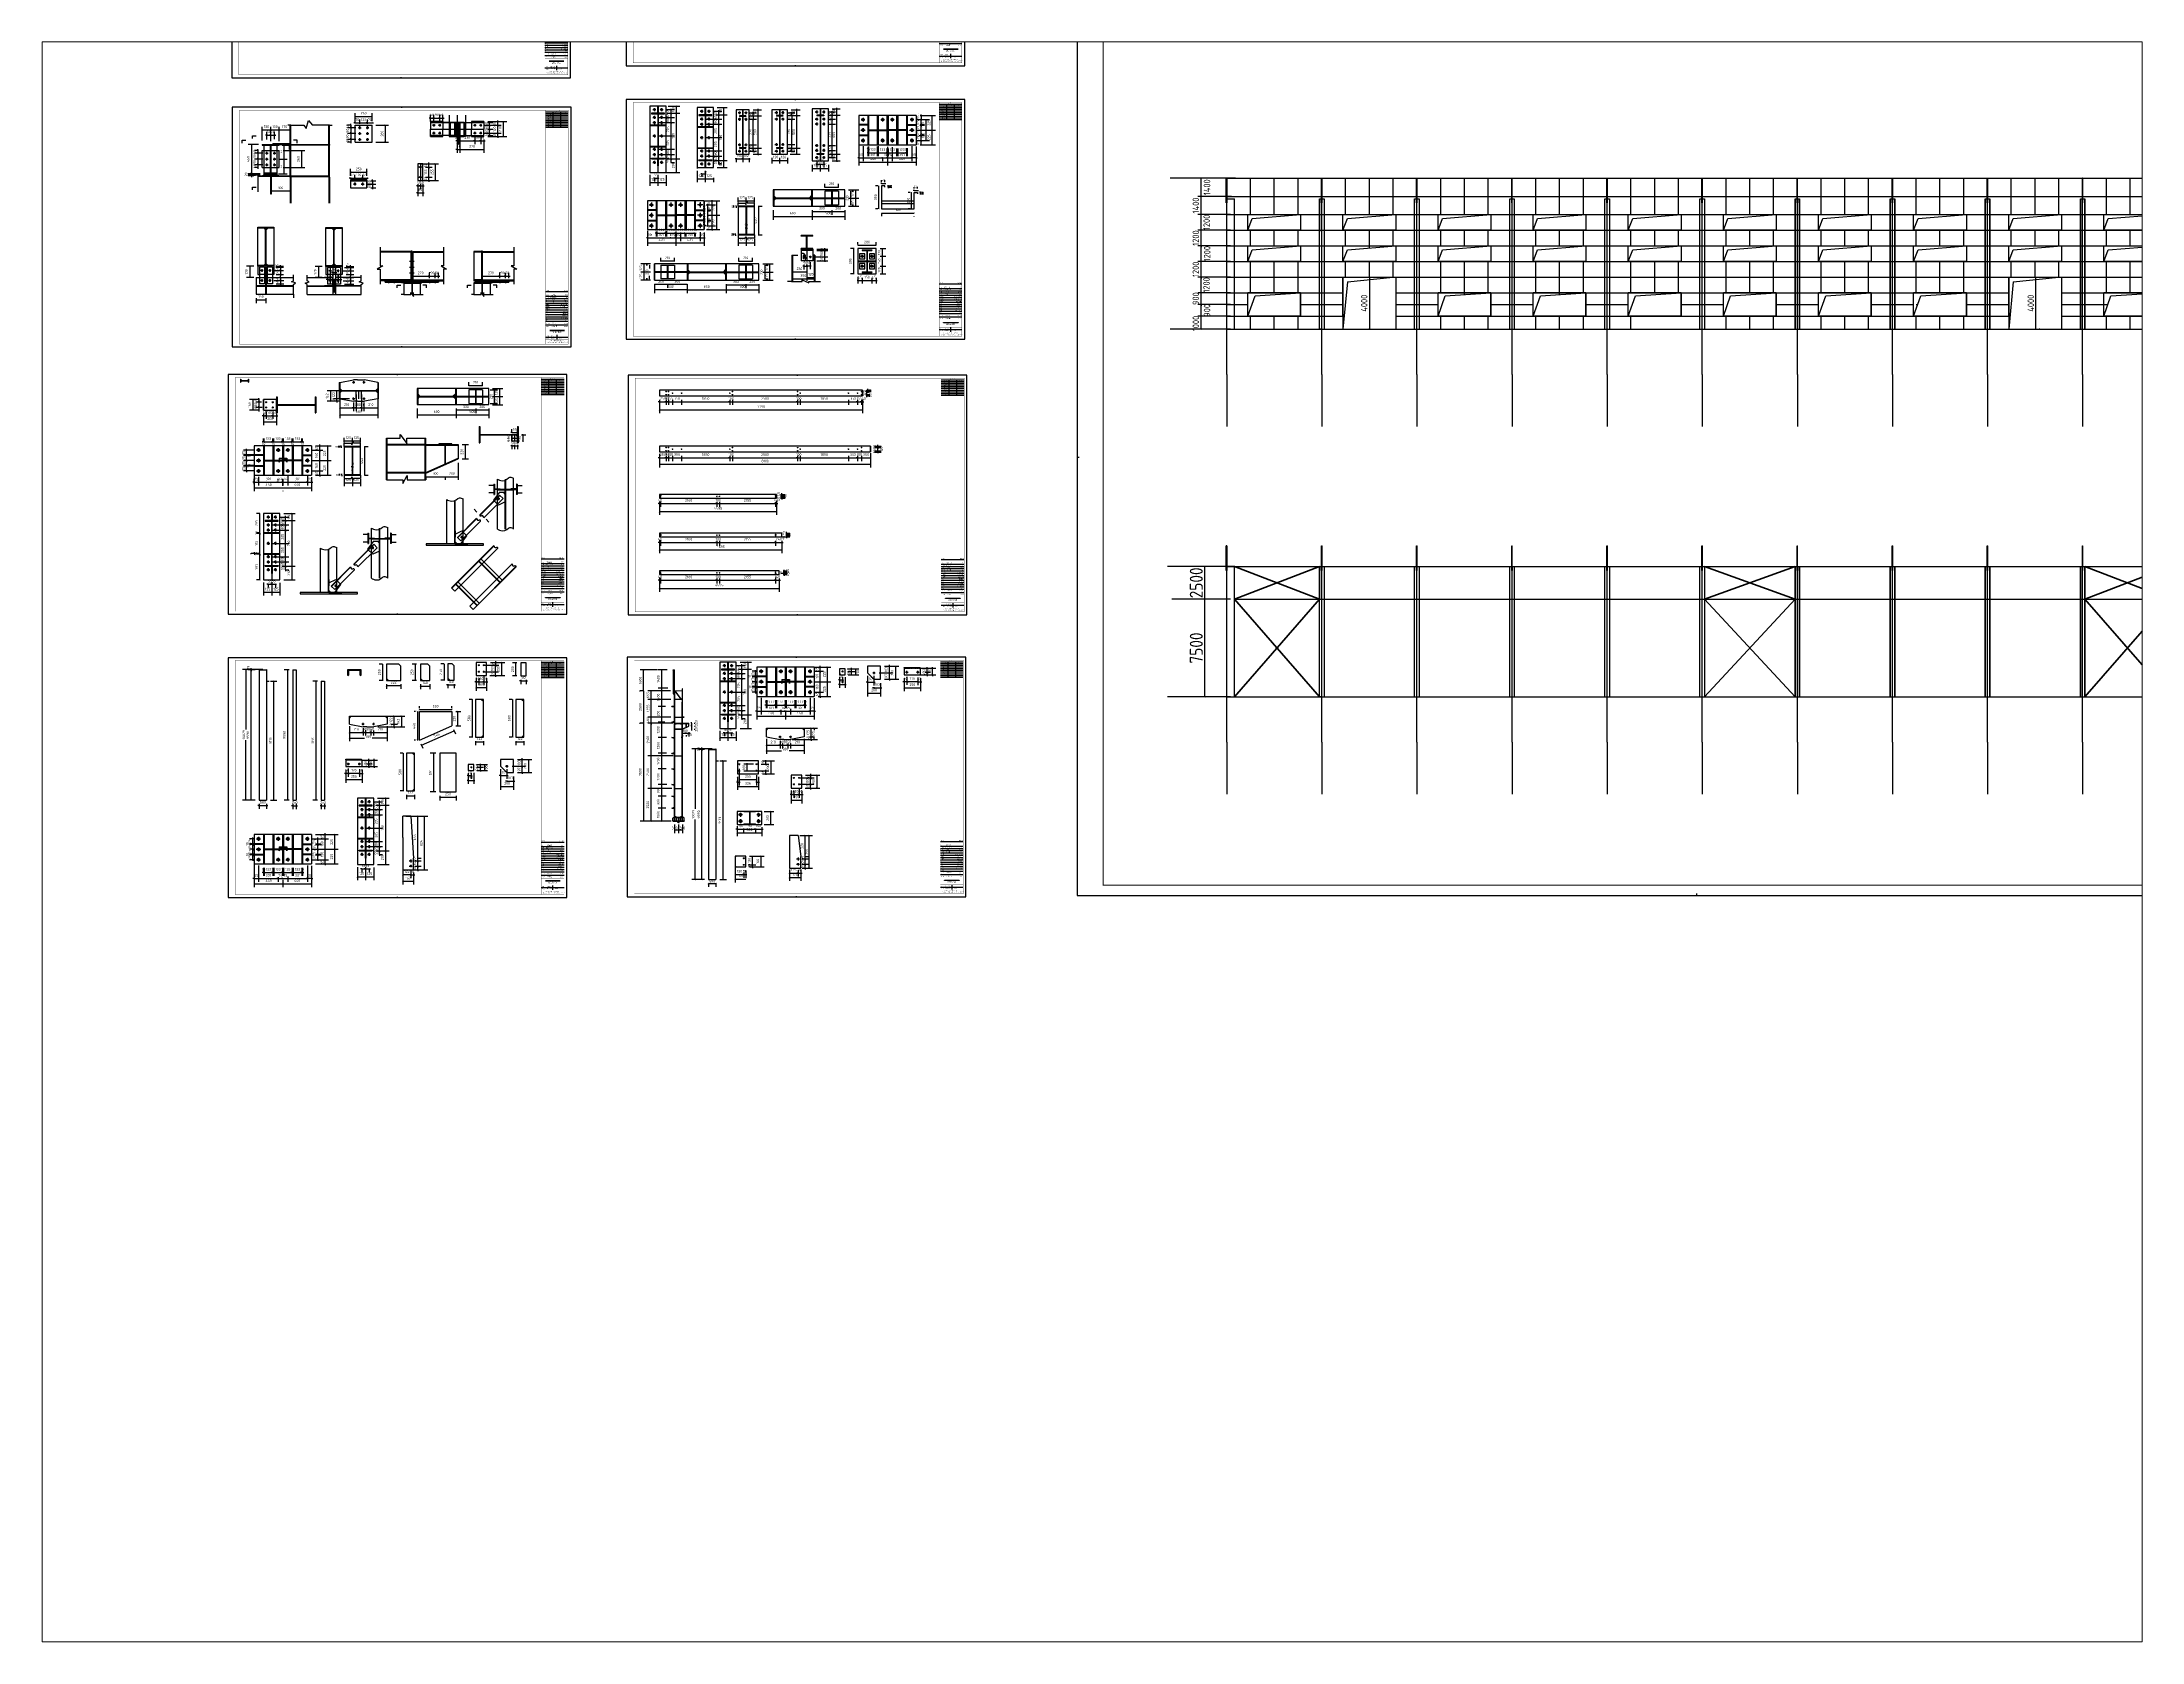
# Paper-space layout '布局1' of a CAD drawing. Extents: x 1.05 to 9.45, y 0.8 to 7.2.
# The model-space entities are those that its viewports show. They can reach past a viewport. Long polylines and large blocks are cut down to what shows.
import ezdxf
from ezdxf.enums import TextEntityAlignment as Align

# ---------------------------------------------------------------- set-up
doc = ezdxf.new("R2010")
doc.units = 0
doc.header["$LTSCALE"] = 1000
doc.header["$MEASUREMENT"] = 0
for name, color, linetype in [('AXIS', 3, 'Continuous'), ('DOTE', 1, 'Continuous'), ('PUB_TITLE', 4, 'Continuous')]:
    doc.layers.add(name, color=color, linetype=linetype)
doc.styles.get("Standard").update_dxf_attribs({"font": 'gbenor.shx', "bigfont": 'gbcbig.shx'})
doc.styles.add('图框', font='')
doc.styles.get('图框').set_extended_font_data('SimSun')
doc.dimstyles.get("Standard").update_dxf_attribs({"dimscale": 100, "dimtxt": 1, "dimasz": 1, "dimexe": 2.5, "dimexo": 3, "dimgap": 1.5, "dimtad": 1, "dimdec": 0, "dimzin": 0, "dimdsep": 46, "dimtxsty": 'Standard', "dimblk": 'ARCHTICK', "dimcen": 0.09, "dimadec": 0, "dimazin": 0, "dimtfac": 1, "dimtdec": 0, "dimtix": 1, "dimtmove": 2, "dimatfit": 3, "dimfxl": 1, "dimtolj": 1, "dimtzin": 0, "dimarcsym": 0})
pattern_1 = [(45, (-128373.226, -32627.106), (-11.2253202, 11.2253202), [])]
pattern_2 = [(45, (-127049.726, -48318.106), (-11.2253202, 11.2253202), [])]
pattern_3 = [(45, (-75112.771, 60916.391), (-5.6126601, 5.6126601), [])]
pattern_4 = [(45, (8405.6604, -7855.4471), (-0.5612660076, 0.5612660076), [])]
pattern_5 = [(45, (0, 0), (-5.6126601, 5.6126601), [])]
pattern_6 = [(45, (-117979.379, 53875.127), (-5.6126601, 5.6126601), [])]

# ---------------------------------------------------------------- blocks, each defined once
blk = doc.blocks.new('_ArchTick')
at = {"color": 0, "linetype": 'ByBlock', "const_width": 0.4}
blk.add_lwpolyline([(-0.5, -0.5), (0.5, 0.5)], dxfattribs=at)
blk = doc.blocks.new('*D70')
at = {"color": 0, "lineweight": -2}
for p, q in [((27003, 131640), (27003, 130775)), ((27003, 131025), (27628, 131025)), ((27628, 131640), (27628, 130775))]:
    blk.add_line(p, q, dxfattribs=at)
at = {"layer": 'Defpoints', "color": 0}
for p in [(27003, 131940), (27628, 131940), (27628, 131025)]:
    blk.add_point(p, dxfattribs=at)
at = {"color": 0, "lineweight": -2, "xscale": 70, "yscale": 70, "zscale": 70, "rotation": 180}
blk.add_blockref('_ArchTick', (27003, 131025), dxfattribs=at)
at = {"color": 0, "lineweight": -2, "xscale": 70, "yscale": 70, "zscale": 70}
blk.add_blockref('_ArchTick', (27628, 131025), dxfattribs=at)
at = {"color": 0, "insert": (27315, 131275), "char_height": 200, "attachment_point": 5}
blk.add_mtext('\\A1;125', dxfattribs=at)
blk = doc.blocks.new('*D4')
at = {"color": 0, "lineweight": -2}
for p, q in [((27628, 131212), (27628, 130775)), ((27628, 131025), (28253, 131025)), ((28253, 131103), (28253, 130775))]:
    blk.add_line(p, q, dxfattribs=at)
at = {"layer": 'Defpoints', "color": 0}
for p in [(27628, 131512), (28253, 131403), (28253, 131025)]:
    blk.add_point(p, dxfattribs=at)
at = {"color": 0, "lineweight": -2, "xscale": 70, "yscale": 70, "zscale": 70, "rotation": 180}
blk.add_blockref('_ArchTick', (27628, 131025), dxfattribs=at)
at = {"color": 0, "lineweight": -2, "xscale": 70, "yscale": 70, "zscale": 70}
blk.add_blockref('_ArchTick', (28253, 131025), dxfattribs=at)
at = {"color": 0, "insert": (27940, 131275), "char_height": 200, "attachment_point": 5}
blk.add_mtext('\\A1;125', dxfattribs=at)
blk = doc.blocks.new('*D5')
at = {"color": 0, "lineweight": -2}
for p, q in [((27352.77273, 131429.89378), (27282.77273, 131429.89378)), ((27352.77273, 131429.89378), (27627.77273, 131429.89378)), ((27352.77273, 131338.39378), (27352.77273, 131179.89378)), ((27627.77273, 131429.89378), (27697.77273, 131429.89378)), ((27627.77273, 131326.39378), (27627.77273, 131179.89378))]:
    blk.add_line(p, q, dxfattribs=at)
at = {"layer": 'Defpoints', "color": 0}
for p in [(27352.77273, 131638.39378), (27627.77273, 131626.39378), (27627.77273, 131429.89378)]:
    blk.add_point(p, dxfattribs=at)
at = {"color": 0, "lineweight": -2, "xscale": 70, "yscale": 70, "zscale": 70}
blk.add_blockref('_ArchTick', (27352.77273, 131429.89378), dxfattribs=at)
at = {"color": 0, "lineweight": -2, "xscale": 70, "yscale": 70, "zscale": 70, "rotation": 180}
blk.add_blockref('_ArchTick', (27627.77273, 131429.89378), dxfattribs=at)
at = {"color": 0, "insert": (27627.77273, 131626.39378), "char_height": 200, "attachment_point": 5}
blk.add_mtext('\\A1;55', dxfattribs=at)
blk = doc.blocks.new('*D71')
at = {"color": 0, "lineweight": -2}
for p, q in [((28428, 135953), (29304, 135953)), ((28553, 136503), (29304, 136503)), ((29054, 135953), (29054, 136503))]:
    blk.add_line(p, q, dxfattribs=at)
at = {"layer": 'Defpoints', "color": 0}
for p in [(28128, 135953), (28253, 136503), (29054, 136503)]:
    blk.add_point(p, dxfattribs=at)
at = {"color": 0, "lineweight": -2, "xscale": 70, "yscale": 70, "zscale": 70}
for p, rotation in [((29054, 136503), 90), ((29054, 135953), 270)]:
    blk.add_blockref('_ArchTick', p, dxfattribs=dict(at, rotation=rotation))
at = {"color": 0, "insert": (28804, 136228), "char_height": 200, "attachment_point": 5, "rotation": 90}
blk.add_mtext('\\A1;110', dxfattribs=at)
blk = doc.blocks.new('*D72')
at = {"color": 0, "lineweight": -2}
for p, q in [((28428, 132453), (28906, 132453)), ((28656, 132453), (28656, 132523)), ((28656, 132178), (28656, 132453)), ((28656, 132178), (28656, 132108)), ((28677, 132178), (28906, 132178))]:
    blk.add_line(p, q, dxfattribs=at)
at = {"layer": 'Defpoints', "color": 0}
for p in [(28128, 132453), (28377, 132178), (28656, 132453)]:
    blk.add_point(p, dxfattribs=at)
at = {"color": 0, "lineweight": -2, "xscale": 70, "yscale": 70, "zscale": 70}
for p, rotation in [((28656, 132453), 270), ((28656, 132178), 90)]:
    blk.add_blockref('_ArchTick', p, dxfattribs=dict(at, rotation=rotation))
at = {"color": 0, "insert": (28406, 132315), "char_height": 200, "attachment_point": 5, "rotation": 90}
blk.add_mtext('\\A1;55', dxfattribs=at)
blk = doc.blocks.new('*D73')
at = {"color": 0, "lineweight": -2}
for p, q in [((27718, 132778), (28906, 132778)), ((28428, 132453), (28906, 132453)), ((28656, 132778), (28656, 132848)), ((28656, 132453), (28656, 132778)), ((28656, 132453), (28656, 132383))]:
    blk.add_line(p, q, dxfattribs=at)
at = {"layer": 'Defpoints', "color": 0}
for p in [(27418, 132778), (28128, 132453), (28656, 132778)]:
    blk.add_point(p, dxfattribs=at)
at = {"color": 0, "lineweight": -2, "xscale": 70, "yscale": 70, "zscale": 70}
for p, rotation in [((28656, 132778), 270), ((28656, 132453), 90)]:
    blk.add_blockref('_ArchTick', p, dxfattribs=dict(at, rotation=rotation))
at = {"color": 0, "insert": (28406, 132615), "char_height": 200, "attachment_point": 5, "rotation": 90}
blk.add_mtext('\\A1;65', dxfattribs=at)
blk = doc.blocks.new('*D74')
at = {"color": 0, "lineweight": -2}
for p, q in [((27718, 133178), (28906, 133178)), ((27718, 132778), (28906, 132778)), ((28656, 133178), (28656, 133248)), ((28656, 132778), (28656, 133178)), ((28656, 132778), (28656, 132708))]:
    blk.add_line(p, q, dxfattribs=at)
at = {"layer": 'Defpoints', "color": 0}
for p in [(27418, 133178), (27418, 132778), (28656, 133178)]:
    blk.add_point(p, dxfattribs=at)
at = {"color": 0, "lineweight": -2, "xscale": 70, "yscale": 70, "zscale": 70}
for p, rotation in [((28656, 133178), 270), ((28656, 132778), 90)]:
    blk.add_blockref('_ArchTick', p, dxfattribs=dict(at, rotation=rotation))
at = {"color": 0, "insert": (28406, 132978), "char_height": 200, "attachment_point": 5, "rotation": 90}
blk.add_mtext('\\A1;80', dxfattribs=at)
blk = doc.blocks.new('*D75')
at = {"color": 0, "lineweight": -2}
for p, q in [((27718, 134203), (28906, 134203)), ((28656, 133178), (28656, 134203)), ((27718, 133178), (28906, 133178))]:
    blk.add_line(p, q, dxfattribs=at)
at = {"layer": 'Defpoints', "color": 0}
for p in [(27418, 134203), (28656, 134203), (27418, 133178)]:
    blk.add_point(p, dxfattribs=at)
at = {"color": 0, "lineweight": -2, "xscale": 70, "yscale": 70, "zscale": 70}
for p, rotation in [((28656, 134203), 90), ((28656, 133178), 270)]:
    blk.add_blockref('_ArchTick', p, dxfattribs=dict(at, rotation=rotation))
at = {"color": 0, "insert": (28406, 133690), "char_height": 200, "attachment_point": 5, "rotation": 90}
blk.add_mtext('\\A1;205', dxfattribs=at)
blk = doc.blocks.new('*D76')
at = {"color": 0, "lineweight": -2}
for p, q in [((27718, 135228), (28906, 135228)), ((27718, 134203), (28906, 134203)), ((28656, 134203), (28656, 135228))]:
    blk.add_line(p, q, dxfattribs=at)
at = {"layer": 'Defpoints', "color": 0}
for p in [(27418, 135228), (27418, 134203), (28656, 135228)]:
    blk.add_point(p, dxfattribs=at)
at = {"color": 0, "lineweight": -2, "xscale": 70, "yscale": 70, "zscale": 70}
for p, rotation in [((28656, 135228), 90), ((28656, 134203), 270)]:
    blk.add_blockref('_ArchTick', p, dxfattribs=dict(at, rotation=rotation))
at = {"color": 0, "insert": (28406, 134715), "char_height": 200, "attachment_point": 5, "rotation": 90}
blk.add_mtext('\\A1;205', dxfattribs=at)
blk = doc.blocks.new('*D77')
at = {"color": 0, "lineweight": -2}
for p, q in [((27718, 135628), (28906, 135628)), ((28656, 135628), (28656, 135698)), ((28656, 135228), (28656, 135628)), ((27718, 135228), (28906, 135228)), ((28656, 135228), (28656, 135158))]:
    blk.add_line(p, q, dxfattribs=at)
at = {"layer": 'Defpoints', "color": 0}
for p in [(27418, 135628), (28656, 135628), (27418, 135228)]:
    blk.add_point(p, dxfattribs=at)
at = {"color": 0, "lineweight": -2, "xscale": 70, "yscale": 70, "zscale": 70}
for p, rotation in [((28656, 135628), 270), ((28656, 135228), 90)]:
    blk.add_blockref('_ArchTick', p, dxfattribs=dict(at, rotation=rotation))
at = {"color": 0, "insert": (28406, 135428), "char_height": 200, "attachment_point": 5, "rotation": 90}
blk.add_mtext('\\A1;80', dxfattribs=at)
blk = doc.blocks.new('*D78')
at = {"color": 0, "lineweight": -2}
for p, q in [((27718, 135628), (28906, 135628)), ((28553, 135953), (28906, 135953)), ((28656, 135953), (28656, 136023)), ((28656, 135628), (28656, 135953)), ((28656, 135628), (28656, 135558))]:
    blk.add_line(p, q, dxfattribs=at)
at = {"layer": 'Defpoints', "color": 0}
for p in [(27418, 135628), (28253, 135953), (28656, 135953)]:
    blk.add_point(p, dxfattribs=at)
at = {"color": 0, "lineweight": -2, "xscale": 70, "yscale": 70, "zscale": 70}
for p, rotation in [((28656, 135953), 270), ((28656, 135628), 90)]:
    blk.add_blockref('_ArchTick', p, dxfattribs=dict(at, rotation=rotation))
at = {"color": 0, "insert": (28406, 135790), "char_height": 200, "attachment_point": 5, "rotation": 90}
blk.add_mtext('\\A1;65', dxfattribs=at)
blk = doc.blocks.new('*D79')
at = {"color": 0, "lineweight": -2}
for p, q in [((28268, 136228), (28906, 136228)), ((28553, 135953), (28906, 135953)), ((28656, 136228), (28656, 136298)), ((28656, 135953), (28656, 136228)), ((28656, 135953), (28656, 135883))]:
    blk.add_line(p, q, dxfattribs=at)
at = {"layer": 'Defpoints', "color": 0}
for p in [(27968, 136228), (28253, 135953), (28656, 136228)]:
    blk.add_point(p, dxfattribs=at)
at = {"color": 0, "lineweight": -2, "xscale": 70, "yscale": 70, "zscale": 70}
for p, rotation in [((28656, 136228), 270), ((28656, 135953), 90)]:
    blk.add_blockref('_ArchTick', p, dxfattribs=dict(at, rotation=rotation))
at = {"color": 0, "insert": (28406, 136090), "char_height": 200, "attachment_point": 5, "rotation": 90}
blk.add_mtext('\\A1;55', dxfattribs=at)
blk = doc.blocks.new('*D80')
at = {"color": 0, "lineweight": -2}
for p, q in [((28328, 132453), (29304, 132453)), ((29054, 131903), (29054, 132453)), ((28553, 131903), (29304, 131903))]:
    blk.add_line(p, q, dxfattribs=at)
at = {"layer": 'Defpoints', "color": 0}
for p in [(28028, 132453), (29054, 132453), (28253, 131903)]:
    blk.add_point(p, dxfattribs=at)
at = {"color": 0, "lineweight": -2, "xscale": 70, "yscale": 70, "zscale": 70}
for p, rotation in [((29054, 132453), 90), ((29054, 131903), 270)]:
    blk.add_blockref('_ArchTick', p, dxfattribs=dict(at, rotation=rotation))
at = {"color": 0, "insert": (28804, 132178), "char_height": 200, "attachment_point": 5, "rotation": 90}
blk.add_mtext('\\A1;110', dxfattribs=at)
blk = doc.blocks.new('*D81')
at = {"color": 0, "lineweight": -2}
for p, q in [((32831, 128634), (32831, 127899)), ((32831, 128149), (35831, 128149)), ((35831, 128634), (35831, 127899))]:
    blk.add_line(p, q, dxfattribs=at)
at = {"layer": 'Defpoints', "color": 0}
for p in [(32831, 128934), (35831, 128934), (35831, 128149)]:
    blk.add_point(p, dxfattribs=at)
at = {"color": 0, "lineweight": -2, "xscale": 70, "yscale": 70, "zscale": 70, "rotation": 180}
blk.add_blockref('_ArchTick', (32831, 128149), dxfattribs=at)
at = {"color": 0, "lineweight": -2, "xscale": 70, "yscale": 70, "zscale": 70}
blk.add_blockref('_ArchTick', (35831, 128149), dxfattribs=at)
at = {"color": 0, "insert": (34331, 128399), "char_height": 200, "attachment_point": 5}
blk.add_mtext('\\A1;600', dxfattribs=at)
blk = doc.blocks.new('*D82')
at = {"color": 0, "lineweight": -2}
for p, q in [((35831, 128634), (35831, 127899)), ((35831, 128149), (38331, 128149)), ((38331, 128634), (38331, 127899))]:
    blk.add_line(p, q, dxfattribs=at)
at = {"layer": 'Defpoints', "color": 0}
for p in [(35831, 128934), (38331, 128934), (38331, 128149)]:
    blk.add_point(p, dxfattribs=at)
at = {"color": 0, "lineweight": -2, "xscale": 70, "yscale": 70, "zscale": 70, "rotation": 180}
blk.add_blockref('_ArchTick', (35831, 128149), dxfattribs=at)
at = {"color": 0, "lineweight": -2, "xscale": 70, "yscale": 70, "zscale": 70}
blk.add_blockref('_ArchTick', (38331, 128149), dxfattribs=at)
at = {"color": 0, "insert": (37081, 128399), "char_height": 200, "attachment_point": 5}
blk.add_mtext('\\A1;500', dxfattribs=at)
blk = doc.blocks.new('*D6')
at = {"color": 0, "lineweight": -2}
for p, q in [((35831, 128634), (35831, 128276)), ((35831, 128526), (37331, 128526)), ((37331, 128634), (37331, 128276))]:
    blk.add_line(p, q, dxfattribs=at)
at = {"layer": 'Defpoints', "color": 0}
for p in [(35831, 128934), (37331, 128934), (37331, 128526)]:
    blk.add_point(p, dxfattribs=at)
at = {"color": 0, "lineweight": -2, "xscale": 70, "yscale": 70, "zscale": 70, "rotation": 180}
blk.add_blockref('_ArchTick', (35831, 128526), dxfattribs=at)
at = {"color": 0, "lineweight": -2, "xscale": 70, "yscale": 70, "zscale": 70}
blk.add_blockref('_ArchTick', (37331, 128526), dxfattribs=at)
at = {"color": 0, "insert": (36581, 128776), "char_height": 200, "attachment_point": 5}
blk.add_mtext('\\A1;300', dxfattribs=at)
blk = doc.blocks.new('*D7')
at = {"color": 0, "lineweight": -2}
for p, q in [((37331, 128634), (37331, 128276)), ((37331, 128526), (38331, 128526)), ((38331, 128634), (38331, 128276))]:
    blk.add_line(p, q, dxfattribs=at)
at = {"layer": 'Defpoints', "color": 0}
for p in [(37331, 128934), (38331, 128934), (38331, 128526)]:
    blk.add_point(p, dxfattribs=at)
at = {"color": 0, "lineweight": -2, "xscale": 70, "yscale": 70, "zscale": 70, "rotation": 180}
blk.add_blockref('_ArchTick', (37331, 128526), dxfattribs=at)
at = {"color": 0, "lineweight": -2, "xscale": 70, "yscale": 70, "zscale": 70}
blk.add_blockref('_ArchTick', (38331, 128526), dxfattribs=at)
at = {"color": 0, "insert": (37831, 128776), "char_height": 200, "attachment_point": 5}
blk.add_mtext('\\A1;200', dxfattribs=at)
blk = doc.blocks.new('*D83')
at = {"color": 0, "lineweight": -2}
for p, q in [((38631, 129559), (39424, 129559)), ((39174, 128934), (39174, 129559)), ((38631, 128934), (39424, 128934))]:
    blk.add_line(p, q, dxfattribs=at)
at = {"layer": 'Defpoints', "color": 0}
for p in [(38331, 129559), (39174, 129559), (38331, 128934)]:
    blk.add_point(p, dxfattribs=at)
at = {"color": 0, "lineweight": -2, "xscale": 70, "yscale": 70, "zscale": 70}
for p, rotation in [((39174, 129559), 90), ((39174, 128934), 270)]:
    blk.add_blockref('_ArchTick', p, dxfattribs=dict(at, rotation=rotation))
at = {"color": 0, "insert": (38924, 129247), "char_height": 200, "attachment_point": 5, "rotation": 90}
blk.add_mtext('\\A1;125', dxfattribs=at)
blk = doc.blocks.new('*D84')
at = {"color": 0, "lineweight": -2}
for p, q in [((38631, 130184), (39424, 130184)), ((38631, 129559), (39424, 129559)), ((39174, 129559), (39174, 130184))]:
    blk.add_line(p, q, dxfattribs=at)
at = {"layer": 'Defpoints', "color": 0}
for p in [(38331, 130184), (38331, 129559), (39174, 130184)]:
    blk.add_point(p, dxfattribs=at)
at = {"color": 0, "lineweight": -2, "xscale": 70, "yscale": 70, "zscale": 70}
for p, rotation in [((39174, 130184), 90), ((39174, 129559), 270)]:
    blk.add_blockref('_ArchTick', p, dxfattribs=dict(at, rotation=rotation))
at = {"color": 0, "insert": (38924, 129872), "char_height": 200, "attachment_point": 5, "rotation": 90}
blk.add_mtext('\\A1;125', dxfattribs=at)
blk = doc.blocks.new('*D8')
at = {"color": 0, "lineweight": -2}
for p, q in [((38762, 130084), (38762, 129034)), ((38866, 129034), (39012, 129034)), ((38871, 130084), (39012, 130084))]:
    blk.add_line(p, q, dxfattribs=at)
at = {"layer": 'Defpoints', "color": 0}
for p in [(38566, 129034), (38571, 130084), (38762, 129034)]:
    blk.add_point(p, dxfattribs=at)
at = {"color": 0, "lineweight": -2, "xscale": 70, "yscale": 70, "zscale": 70}
for p, rotation in [((38762, 130084), 90), ((38762, 129034), 270)]:
    blk.add_blockref('_ArchTick', p, dxfattribs=dict(at, rotation=rotation))
at = {"color": 0, "insert": (38512, 129559), "char_height": 200, "attachment_point": 5, "rotation": 90}
blk.add_mtext('\\A1;210', dxfattribs=at)
blk = doc.blocks.new('*D85')
at = {"color": 0, "lineweight": -2}
for p, q in [((36806, 130384), (36806, 130659)), ((37856, 130384), (37856, 130659)), ((36806, 130409), (37856, 130409))]:
    blk.add_line(p, q, dxfattribs=at)
at = {"layer": 'Defpoints', "color": 0}
for p in [(36806, 130084), (37856, 130409), (37856, 130084)]:
    blk.add_point(p, dxfattribs=at)
at = {"color": 0, "lineweight": -2, "xscale": 70, "yscale": 70, "zscale": 70, "rotation": 180}
blk.add_blockref('_ArchTick', (36806, 130409), dxfattribs=at)
at = {"color": 0, "lineweight": -2, "xscale": 70, "yscale": 70, "zscale": 70}
blk.add_blockref('_ArchTick', (37856, 130409), dxfattribs=at)
at = {"color": 0, "insert": (37331, 130659), "char_height": 200, "attachment_point": 5}
blk.add_mtext('\\A1;210', dxfattribs=at)
blk = doc.blocks.new('*D86')
at = {"color": 0, "lineweight": -2}
for p, q in [((31699, 128931), (31984, 128931)), ((31734, 126731), (31734, 128931)), ((31699, 126731), (31984, 126731))]:
    blk.add_line(p, q, dxfattribs=at)
at = {"layer": 'Defpoints', "color": 0}
for p in [(31399, 128931), (31734, 128931), (31399, 126731)]:
    blk.add_point(p, dxfattribs=at)
at = {"color": 0, "lineweight": -2, "xscale": 70, "yscale": 70, "zscale": 70}
for p, rotation in [((31734, 128931), 90), ((31734, 126731), 270)]:
    blk.add_blockref('_ArchTick', p, dxfattribs=dict(at, rotation=rotation))
at = {"color": 0, "insert": (31484, 127831), "char_height": 200, "attachment_point": 5, "rotation": 90}
blk.add_mtext('\\A1;440', dxfattribs=at)
blk = doc.blocks.new('*D87')
at = {"color": 0, "lineweight": -2}
for p, q in [((30007, 128931), (30007, 129001)), ((29849, 128931), (29757, 128931)), ((29849, 128881), (29757, 128881)), ((30007, 128931), (30007, 128881)), ((30007, 128881), (30007, 128811))]:
    blk.add_line(p, q, dxfattribs=at)
at = {"layer": 'Defpoints', "color": 0}
for p in [(30007, 128881), (30149, 128931), (30149, 128881)]:
    blk.add_point(p, dxfattribs=at)
at = {"color": 0, "lineweight": -2, "xscale": 70, "yscale": 70, "zscale": 70}
for p, rotation in [((30007, 128931), 270), ((30007, 128881), 90)]:
    blk.add_blockref('_ArchTick', p, dxfattribs=dict(at, rotation=rotation))
at = {"color": 0, "insert": (29757, 128906), "char_height": 200, "attachment_point": 5, "rotation": 90}
blk.add_mtext('\\A1;10', dxfattribs=at)
blk = doc.blocks.new('*D88')
at = {"color": 0, "lineweight": -2}
for p, q in [((29849, 126781), (29707, 126781)), ((29849, 126731), (29707, 126731)), ((29957, 126781), (29957, 126851)), ((29957, 126731), (29957, 126781)), ((29957, 126731), (29957, 126661))]:
    blk.add_line(p, q, dxfattribs=at)
at = {"layer": 'Defpoints', "color": 0}
for p in [(29957, 126781), (30149, 126781), (30149, 126731)]:
    blk.add_point(p, dxfattribs=at)
at = {"color": 0, "lineweight": -2, "xscale": 70, "yscale": 70, "zscale": 70}
for p, rotation in [((29957, 126781), 270), ((29957, 126731), 90)]:
    blk.add_blockref('_ArchTick', p, dxfattribs=dict(at, rotation=rotation))
at = {"color": 0, "insert": (29707, 126756), "char_height": 200, "attachment_point": 5, "rotation": 90}
blk.add_mtext('\\A1;10', dxfattribs=at)
blk = doc.blocks.new('*D89')
at = {"color": 0, "lineweight": -2}
for p, q in [((30749, 127476), (30749, 127511)), ((30799, 127476), (30799, 127511)), ((30749, 127261), (30679, 127261)), ((30749, 127261), (30799, 127261)), ((30799, 127261), (30869, 127261))]:
    blk.add_line(p, q, dxfattribs=at)
at = {"layer": 'Defpoints', "color": 0}
for p in [(30749, 127176), (30799, 127261), (30799, 127176)]:
    blk.add_point(p, dxfattribs=at)
at = {"color": 0, "lineweight": -2, "xscale": 70, "yscale": 70, "zscale": 70}
blk.add_blockref('_ArchTick', (30749, 127261), dxfattribs=at)
at = {"color": 0, "lineweight": -2, "xscale": 70, "yscale": 70, "zscale": 70, "rotation": 180}
blk.add_blockref('_ArchTick', (30799, 127261), dxfattribs=at)
at = {"color": 0, "insert": (30774, 127511), "char_height": 200, "attachment_point": 5}
blk.add_mtext('\\A1;10', dxfattribs=at)
blk = doc.blocks.new('*D90')
at = {"color": 0, "lineweight": -2}
for p, q in [((30149, 126431), (30149, 125883)), ((30149, 126133), (30774, 126133)), ((30774, 126431), (30774, 125883))]:
    blk.add_line(p, q, dxfattribs=at)
at = {"layer": 'Defpoints', "color": 0}
for p in [(30149, 126731), (30774, 126731), (30774, 126133)]:
    blk.add_point(p, dxfattribs=at)
at = {"color": 0, "lineweight": -2, "xscale": 70, "yscale": 70, "zscale": 70, "rotation": 180}
blk.add_blockref('_ArchTick', (30149, 126133), dxfattribs=at)
at = {"color": 0, "lineweight": -2, "xscale": 70, "yscale": 70, "zscale": 70}
blk.add_blockref('_ArchTick', (30774, 126133), dxfattribs=at)
at = {"color": 0, "insert": (30462, 126383), "char_height": 200, "attachment_point": 5}
blk.add_mtext('\\A1;125', dxfattribs=at)
blk = doc.blocks.new('*D91')
at = {"color": 0, "lineweight": -2}
for p, q in [((30774, 126431), (30774, 125883)), ((30774, 126133), (31399, 126133)), ((31399, 126431), (31399, 125883))]:
    blk.add_line(p, q, dxfattribs=at)
at = {"layer": 'Defpoints', "color": 0}
for p in [(30774, 126731), (31399, 126731), (31399, 126133)]:
    blk.add_point(p, dxfattribs=at)
at = {"color": 0, "lineweight": -2, "xscale": 70, "yscale": 70, "zscale": 70, "rotation": 180}
blk.add_blockref('_ArchTick', (30774, 126133), dxfattribs=at)
at = {"color": 0, "lineweight": -2, "xscale": 70, "yscale": 70, "zscale": 70}
blk.add_blockref('_ArchTick', (31399, 126133), dxfattribs=at)
at = {"color": 0, "insert": (31087, 126383), "char_height": 200, "attachment_point": 5}
blk.add_mtext('\\A1;125', dxfattribs=at)
blk = doc.blocks.new('*D92')
at = {"color": 0, "lineweight": -2}
for p, q in [((30149, 129231), (30149, 129608)), ((30149, 129358), (30774, 129358)), ((30774, 129231), (30774, 129608))]:
    blk.add_line(p, q, dxfattribs=at)
at = {"layer": 'Defpoints', "color": 0}
for p in [(30774, 129358), (30149, 128931), (30774, 128931)]:
    blk.add_point(p, dxfattribs=at)
at = {"color": 0, "lineweight": -2, "xscale": 70, "yscale": 70, "zscale": 70, "rotation": 180}
blk.add_blockref('_ArchTick', (30149, 129358), dxfattribs=at)
at = {"color": 0, "lineweight": -2, "xscale": 70, "yscale": 70, "zscale": 70}
blk.add_blockref('_ArchTick', (30774, 129358), dxfattribs=at)
at = {"color": 0, "insert": (30462, 129608), "char_height": 200, "attachment_point": 5}
blk.add_mtext('\\A1;125', dxfattribs=at)
blk = doc.blocks.new('*D93')
at = {"color": 0, "lineweight": -2}
for p, q in [((30774, 129231), (30774, 129608)), ((30774, 129358), (31399, 129358)), ((31399, 129231), (31399, 129608))]:
    blk.add_line(p, q, dxfattribs=at)
at = {"layer": 'Defpoints', "color": 0}
for p in [(31399, 129358), (30774, 128931), (31399, 128931)]:
    blk.add_point(p, dxfattribs=at)
at = {"color": 0, "lineweight": -2, "xscale": 70, "yscale": 70, "zscale": 70, "rotation": 180}
blk.add_blockref('_ArchTick', (30774, 129358), dxfattribs=at)
at = {"color": 0, "lineweight": -2, "xscale": 70, "yscale": 70, "zscale": 70}
blk.add_blockref('_ArchTick', (31399, 129358), dxfattribs=at)
at = {"color": 0, "insert": (31087, 129608), "char_height": 200, "attachment_point": 5}
blk.add_mtext('\\A1;125', dxfattribs=at)
blk = doc.blocks.new('*D94')
at = {"color": 0, "lineweight": -2}
for p, q in [((35829, 132120), (35829, 131589)), ((35829, 131839), (36454, 131839)), ((36454, 132120), (36454, 131589))]:
    blk.add_line(p, q, dxfattribs=at)
at = {"layer": 'Defpoints', "color": 0}
for p in [(35829, 132420), (36454, 132420), (36454, 131839)]:
    blk.add_point(p, dxfattribs=at)
at = {"color": 0, "lineweight": -2, "xscale": 70, "yscale": 70, "zscale": 70, "rotation": 180}
blk.add_blockref('_ArchTick', (35829, 131839), dxfattribs=at)
at = {"color": 0, "lineweight": -2, "xscale": 70, "yscale": 70, "zscale": 70}
blk.add_blockref('_ArchTick', (36454, 131839), dxfattribs=at)
at = {"color": 0, "insert": (36142, 132089), "char_height": 200, "attachment_point": 5}
blk.add_mtext('\\A1;125', dxfattribs=at)
blk = doc.blocks.new('*D95')
at = {"color": 0, "lineweight": -2}
for p, q in [((36454, 132120), (36454, 131589)), ((36454, 131839), (37079, 131839)), ((37079, 132120), (37079, 131589))]:
    blk.add_line(p, q, dxfattribs=at)
at = {"layer": 'Defpoints', "color": 0}
for p in [(36454, 132420), (37079, 132420), (37079, 131839)]:
    blk.add_point(p, dxfattribs=at)
at = {"color": 0, "lineweight": -2, "xscale": 70, "yscale": 70, "zscale": 70, "rotation": 180}
blk.add_blockref('_ArchTick', (36454, 131839), dxfattribs=at)
at = {"color": 0, "lineweight": -2, "xscale": 70, "yscale": 70, "zscale": 70}
blk.add_blockref('_ArchTick', (37079, 131839), dxfattribs=at)
at = {"color": 0, "insert": (36767, 132089), "char_height": 200, "attachment_point": 5}
blk.add_mtext('\\A1;125', dxfattribs=at)
blk = doc.blocks.new('*D96')
at = {"color": 0, "lineweight": -2}
for p, q in [((36179, 132370), (36179, 131904)), ((36179, 132154), (36109, 132154)), ((36179, 132154), (36454, 132154)), ((36454, 132154), (36524, 132154)), ((36454, 132120), (36454, 131904))]:
    blk.add_line(p, q, dxfattribs=at)
at = {"layer": 'Defpoints', "color": 0}
for p in [(36179, 132670), (36454, 132420), (36454, 132154)]:
    blk.add_point(p, dxfattribs=at)
at = {"color": 0, "lineweight": -2, "xscale": 70, "yscale": 70, "zscale": 70}
blk.add_blockref('_ArchTick', (36179, 132154), dxfattribs=at)
at = {"color": 0, "lineweight": -2, "xscale": 70, "yscale": 70, "zscale": 70, "rotation": 180}
blk.add_blockref('_ArchTick', (36454, 132154), dxfattribs=at)
at = {"color": 0, "insert": (36317, 132404), "char_height": 200, "attachment_point": 5}
blk.add_mtext('\\A1;55', dxfattribs=at)
blk = doc.blocks.new('*D97')
at = {"color": 0, "lineweight": -2}
for p, q in [((36729, 132370), (36729, 131904)), ((36454, 132154), (36384, 132154)), ((36454, 132154), (36729, 132154)), ((36454, 132120), (36454, 131904)), ((36729, 132154), (36799, 132154))]:
    blk.add_line(p, q, dxfattribs=at)
at = {"layer": 'Defpoints', "color": 0}
for p in [(36454, 132420), (36729, 132670), (36729, 132154)]:
    blk.add_point(p, dxfattribs=at)
at = {"color": 0, "lineweight": -2, "xscale": 70, "yscale": 70, "zscale": 70}
blk.add_blockref('_ArchTick', (36454, 132154), dxfattribs=at)
at = {"color": 0, "lineweight": -2, "xscale": 70, "yscale": 70, "zscale": 70, "rotation": 180}
blk.add_blockref('_ArchTick', (36729, 132154), dxfattribs=at)
at = {"color": 0, "insert": (36592, 132404), "char_height": 200, "attachment_point": 5}
blk.add_mtext('\\A1;55', dxfattribs=at)
blk = doc.blocks.new('*D98')
at = {"color": 0, "lineweight": -2}
for p, q in [((37029, 132920), (37980, 132920)), ((37379, 132420), (37980, 132420)), ((37730, 132920), (37730, 132990)), ((37730, 132420), (37730, 132920)), ((37730, 132420), (37730, 132350))]:
    blk.add_line(p, q, dxfattribs=at)
at = {"layer": 'Defpoints', "color": 0}
for p in [(36729, 132920), (37079, 132420), (37730, 132920)]:
    blk.add_point(p, dxfattribs=at)
at = {"color": 0, "lineweight": -2, "xscale": 70, "yscale": 70, "zscale": 70}
for p, rotation in [((37730, 132920), 270), ((37730, 132420), 90)]:
    blk.add_blockref('_ArchTick', p, dxfattribs=dict(at, rotation=rotation))
at = {"color": 0, "insert": (37480, 132670), "char_height": 200, "attachment_point": 5, "rotation": 90}
blk.add_mtext('\\A1;100', dxfattribs=at)
blk = doc.blocks.new('*D99')
at = {"color": 0, "lineweight": -2}
for p, q in [((37029, 135920), (37980, 135920)), ((37730, 132920), (37730, 135920)), ((37029, 132920), (37980, 132920))]:
    blk.add_line(p, q, dxfattribs=at)
at = {"layer": 'Defpoints', "color": 0}
for p in [(36729, 135920), (37730, 135920), (36729, 132920)]:
    blk.add_point(p, dxfattribs=at)
at = {"color": 0, "lineweight": -2, "xscale": 70, "yscale": 70, "zscale": 70}
for p, rotation in [((37730, 135920), 90), ((37730, 132920), 270)]:
    blk.add_blockref('_ArchTick', p, dxfattribs=dict(at, rotation=rotation))
at = {"color": 0, "insert": (37480, 134420), "char_height": 200, "attachment_point": 5, "rotation": 90}
blk.add_mtext('\\A1;600', dxfattribs=at)
blk = doc.blocks.new('*D100')
at = {"color": 0, "lineweight": -2}
for p, q in [((37029, 135920), (37980, 135920)), ((37379, 136420), (37980, 136420)), ((37730, 136420), (37730, 136490)), ((37730, 135920), (37730, 136420)), ((37730, 135920), (37730, 135850))]:
    blk.add_line(p, q, dxfattribs=at)
at = {"layer": 'Defpoints', "color": 0}
for p in [(36729, 135920), (37079, 136420), (37730, 136420)]:
    blk.add_point(p, dxfattribs=at)
at = {"color": 0, "lineweight": -2, "xscale": 70, "yscale": 70, "zscale": 70}
for p, rotation in [((37730, 136420), 270), ((37730, 135920), 90)]:
    blk.add_blockref('_ArchTick', p, dxfattribs=dict(at, rotation=rotation))
at = {"color": 0, "insert": (37480, 136170), "char_height": 200, "attachment_point": 5, "rotation": 90}
blk.add_mtext('\\A1;100', dxfattribs=at)
blk = doc.blocks.new('*D9')
at = {"color": 0, "lineweight": -2}
for p, q in [((37029, 132920), (37625, 132920)), ((37029, 132670), (37625, 132670)), ((37375, 132920), (37375, 132990)), ((37375, 132670), (37375, 132920)), ((37375, 132670), (37375, 132600))]:
    blk.add_line(p, q, dxfattribs=at)
at = {"layer": 'Defpoints', "color": 0}
for p in [(36729, 132920), (36729, 132670), (37375, 132920)]:
    blk.add_point(p, dxfattribs=at)
at = {"color": 0, "lineweight": -2, "xscale": 70, "yscale": 70, "zscale": 70}
for p, rotation in [((37375, 132920), 270), ((37375, 132670), 90)]:
    blk.add_blockref('_ArchTick', p, dxfattribs=dict(at, rotation=rotation))
at = {"color": 0, "insert": (37125, 132795), "char_height": 200, "attachment_point": 5, "rotation": 90}
blk.add_mtext('\\A1;50', dxfattribs=at)
blk = doc.blocks.new('*D101')
at = {"color": 0, "lineweight": -2}
for p, q in [((37029, 133220), (37625, 133220)), ((37029, 132920), (37625, 132920)), ((37375, 133220), (37375, 133290)), ((37375, 132920), (37375, 133220)), ((37375, 132920), (37375, 132850))]:
    blk.add_line(p, q, dxfattribs=at)
at = {"layer": 'Defpoints', "color": 0}
for p in [(36729, 133220), (36729, 132920), (37375, 133220)]:
    blk.add_point(p, dxfattribs=at)
at = {"color": 0, "lineweight": -2, "xscale": 70, "yscale": 70, "zscale": 70}
for p, rotation in [((37375, 133220), 270), ((37375, 132920), 90)]:
    blk.add_blockref('_ArchTick', p, dxfattribs=dict(at, rotation=rotation))
at = {"color": 0, "insert": (37125, 133070), "char_height": 200, "attachment_point": 5, "rotation": 90}
blk.add_mtext('\\A1;60', dxfattribs=at)
blk = doc.blocks.new('*D102')
at = {"color": 0, "lineweight": -2}
for p, q in [((37029, 133595), (37625, 133595)), ((37029, 133220), (37625, 133220)), ((37375, 133595), (37375, 133665)), ((37375, 133220), (37375, 133595)), ((37375, 133220), (37375, 133150))]:
    blk.add_line(p, q, dxfattribs=at)
at = {"layer": 'Defpoints', "color": 0}
for p in [(36729, 133595), (36729, 133220), (37375, 133595)]:
    blk.add_point(p, dxfattribs=at)
at = {"color": 0, "lineweight": -2, "xscale": 70, "yscale": 70, "zscale": 70}
for p, rotation in [((37375, 133595), 270), ((37375, 133220), 90)]:
    blk.add_blockref('_ArchTick', p, dxfattribs=dict(at, rotation=rotation))
at = {"color": 0, "insert": (37125, 133408), "char_height": 200, "attachment_point": 5, "rotation": 90}
blk.add_mtext('\\A1;75', dxfattribs=at)
blk = doc.blocks.new('*D103')
at = {"color": 0, "lineweight": -2}
for p, q in [((37029, 135245), (37625, 135245)), ((37375, 133595), (37375, 135245)), ((37029, 133595), (37625, 133595))]:
    blk.add_line(p, q, dxfattribs=at)
at = {"layer": 'Defpoints', "color": 0}
for p in [(36729, 135245), (37375, 135245), (36729, 133595)]:
    blk.add_point(p, dxfattribs=at)
at = {"color": 0, "lineweight": -2, "xscale": 70, "yscale": 70, "zscale": 70}
for p, rotation in [((37375, 135245), 90), ((37375, 133595), 270)]:
    blk.add_blockref('_ArchTick', p, dxfattribs=dict(at, rotation=rotation))
at = {"color": 0, "insert": (37125, 134420), "char_height": 200, "attachment_point": 5, "rotation": 90}
blk.add_mtext('\\A1;330', dxfattribs=at)
blk = doc.blocks.new('*D104')
at = {"color": 0, "lineweight": -2}
for p, q in [((37029, 135620), (37625, 135620)), ((37375, 135620), (37375, 135690)), ((37375, 135245), (37375, 135620)), ((37029, 135245), (37625, 135245)), ((37375, 135245), (37375, 135175))]:
    blk.add_line(p, q, dxfattribs=at)
at = {"layer": 'Defpoints', "color": 0}
for p in [(36729, 135620), (37375, 135620), (36729, 135245)]:
    blk.add_point(p, dxfattribs=at)
at = {"color": 0, "lineweight": -2, "xscale": 70, "yscale": 70, "zscale": 70}
for p, rotation in [((37375, 135620), 270), ((37375, 135245), 90)]:
    blk.add_blockref('_ArchTick', p, dxfattribs=dict(at, rotation=rotation))
at = {"color": 0, "insert": (37125, 135433), "char_height": 200, "attachment_point": 5, "rotation": 90}
blk.add_mtext('\\A1;75', dxfattribs=at)
blk = doc.blocks.new('*D105')
at = {"color": 0, "lineweight": -2}
for p, q in [((37029, 135920), (37625, 135920)), ((37029, 135620), (37625, 135620)), ((37375, 135920), (37375, 135990)), ((37375, 135620), (37375, 135920)), ((37375, 135620), (37375, 135550))]:
    blk.add_line(p, q, dxfattribs=at)
at = {"layer": 'Defpoints', "color": 0}
for p in [(36729, 135920), (36729, 135620), (37375, 135920)]:
    blk.add_point(p, dxfattribs=at)
at = {"color": 0, "lineweight": -2, "xscale": 70, "yscale": 70, "zscale": 70}
for p, rotation in [((37375, 135920), 270), ((37375, 135620), 90)]:
    blk.add_blockref('_ArchTick', p, dxfattribs=dict(at, rotation=rotation))
at = {"color": 0, "insert": (37125, 135770), "char_height": 200, "attachment_point": 5, "rotation": 90}
blk.add_mtext('\\A1;60', dxfattribs=at)
blk = doc.blocks.new('*D106')
at = {"color": 0, "lineweight": -2}
for p, q in [((37029, 136170), (37625, 136170)), ((37029, 135920), (37625, 135920)), ((37375, 136170), (37375, 136240)), ((37375, 135920), (37375, 136170)), ((37375, 135920), (37375, 135850))]:
    blk.add_line(p, q, dxfattribs=at)
at = {"layer": 'Defpoints', "color": 0}
for p in [(36729, 136170), (36729, 135920), (37375, 136170)]:
    blk.add_point(p, dxfattribs=at)
at = {"color": 0, "lineweight": -2, "xscale": 70, "yscale": 70, "zscale": 70}
for p, rotation in [((37375, 136170), 270), ((37375, 135920), 90)]:
    blk.add_blockref('_ArchTick', p, dxfattribs=dict(at, rotation=rotation))
at = {"color": 0, "insert": (37125, 136045), "char_height": 200, "attachment_point": 5, "rotation": 90}
blk.add_mtext('\\A1;50', dxfattribs=at)
blk = doc.blocks.new('*D107')
at = {"color": 0, "lineweight": -2}
for p, q in [((26235, 122951), (26235, 122262)), ((26235, 122512), (29235, 122512)), ((29235, 122951), (29235, 122262))]:
    blk.add_line(p, q, dxfattribs=at)
at = {"layer": 'Defpoints', "color": 0}
for p in [(26235, 123251), (29235, 123251), (29235, 122512)]:
    blk.add_point(p, dxfattribs=at)
at = {"color": 0, "lineweight": -2, "xscale": 70, "yscale": 70, "zscale": 70, "rotation": 180}
blk.add_blockref('_ArchTick', (26235, 122512), dxfattribs=at)
at = {"color": 0, "lineweight": -2, "xscale": 70, "yscale": 70, "zscale": 70}
blk.add_blockref('_ArchTick', (29235, 122512), dxfattribs=at)
at = {"color": 0, "insert": (27735, 122762), "char_height": 200, "attachment_point": 5}
blk.add_mtext('\\A1;600', dxfattribs=at)
blk = doc.blocks.new('*D108')
at = {"color": 0, "lineweight": -2}
for p, q in [((29235, 122951), (29235, 122262)), ((29235, 122512), (31735, 122512)), ((31735, 122951), (31735, 122262))]:
    blk.add_line(p, q, dxfattribs=at)
at = {"layer": 'Defpoints', "color": 0}
for p in [(29235, 123251), (31735, 123251), (31735, 122512)]:
    blk.add_point(p, dxfattribs=at)
at = {"color": 0, "lineweight": -2, "xscale": 70, "yscale": 70, "zscale": 70, "rotation": 180}
blk.add_blockref('_ArchTick', (29235, 122512), dxfattribs=at)
at = {"color": 0, "lineweight": -2, "xscale": 70, "yscale": 70, "zscale": 70}
blk.add_blockref('_ArchTick', (31735, 122512), dxfattribs=at)
at = {"color": 0, "insert": (30485, 122762), "char_height": 200, "attachment_point": 5}
blk.add_mtext('\\A1;500', dxfattribs=at)
blk = doc.blocks.new('*D10')
at = {"color": 0, "lineweight": -2}
for p, q in [((29235, 122951), (29235, 122647)), ((29235, 122897), (30735, 122897)), ((30735, 122951), (30735, 122647))]:
    blk.add_line(p, q, dxfattribs=at)
at = {"layer": 'Defpoints', "color": 0}
for p in [(29235, 123251), (30735, 123251), (30735, 122897)]:
    blk.add_point(p, dxfattribs=at)
at = {"color": 0, "lineweight": -2, "xscale": 70, "yscale": 70, "zscale": 70, "rotation": 180}
blk.add_blockref('_ArchTick', (29235, 122897), dxfattribs=at)
at = {"color": 0, "lineweight": -2, "xscale": 70, "yscale": 70, "zscale": 70}
blk.add_blockref('_ArchTick', (30735, 122897), dxfattribs=at)
at = {"color": 0, "insert": (29985, 123147), "char_height": 200, "attachment_point": 5}
blk.add_mtext('\\A1;300', dxfattribs=at)
blk = doc.blocks.new('*D11')
at = {"color": 0, "lineweight": -2}
for p, q in [((30735, 122951), (30735, 122647)), ((30735, 122897), (31735, 122897)), ((31735, 122951), (31735, 122647))]:
    blk.add_line(p, q, dxfattribs=at)
at = {"layer": 'Defpoints', "color": 0}
for p in [(30735, 123251), (31735, 123251), (31735, 122897)]:
    blk.add_point(p, dxfattribs=at)
at = {"color": 0, "lineweight": -2, "xscale": 70, "yscale": 70, "zscale": 70, "rotation": 180}
blk.add_blockref('_ArchTick', (30735, 122897), dxfattribs=at)
at = {"color": 0, "lineweight": -2, "xscale": 70, "yscale": 70, "zscale": 70}
blk.add_blockref('_ArchTick', (31735, 122897), dxfattribs=at)
at = {"color": 0, "insert": (31235, 123147), "char_height": 200, "attachment_point": 5}
blk.add_mtext('\\A1;200', dxfattribs=at)
blk = doc.blocks.new('*D109')
at = {"color": 0, "lineweight": -2}
for p, q in [((32035, 123876), (32827, 123876)), ((32035, 123251), (32827, 123251)), ((32577, 123251), (32577, 123876))]:
    blk.add_line(p, q, dxfattribs=at)
at = {"layer": 'Defpoints', "color": 0}
for p in [(31735, 123876), (31735, 123251), (32577, 123876)]:
    blk.add_point(p, dxfattribs=at)
at = {"color": 0, "lineweight": -2, "xscale": 70, "yscale": 70, "zscale": 70}
for p, rotation in [((32577, 123876), 90), ((32577, 123251), 270)]:
    blk.add_blockref('_ArchTick', p, dxfattribs=dict(at, rotation=rotation))
at = {"color": 0, "insert": (32327, 123563), "char_height": 200, "attachment_point": 5, "rotation": 90}
blk.add_mtext('\\A1;125', dxfattribs=at)
blk = doc.blocks.new('*D110')
at = {"color": 0, "lineweight": -2}
for p, q in [((32035, 124501), (32827, 124501)), ((32577, 123876), (32577, 124501)), ((32035, 123876), (32827, 123876))]:
    blk.add_line(p, q, dxfattribs=at)
at = {"layer": 'Defpoints', "color": 0}
for p in [(31735, 124501), (32577, 124501), (31735, 123876)]:
    blk.add_point(p, dxfattribs=at)
at = {"color": 0, "lineweight": -2, "xscale": 70, "yscale": 70, "zscale": 70}
for p, rotation in [((32577, 124501), 90), ((32577, 123876), 270)]:
    blk.add_blockref('_ArchTick', p, dxfattribs=dict(at, rotation=rotation))
at = {"color": 0, "insert": (32327, 124188), "char_height": 200, "attachment_point": 5, "rotation": 90}
blk.add_mtext('\\A1;125', dxfattribs=at)
blk = doc.blocks.new('*D12')
at = {"color": 0, "lineweight": -2}
for p, q in [((32193, 124401), (32193, 123351)), ((32275, 124401), (32443, 124401)), ((32270, 123351), (32443, 123351))]:
    blk.add_line(p, q, dxfattribs=at)
at = {"layer": 'Defpoints', "color": 0}
for p in [(31975, 124401), (31970, 123351), (32193, 123351)]:
    blk.add_point(p, dxfattribs=at)
at = {"color": 0, "lineweight": -2, "xscale": 70, "yscale": 70, "zscale": 70}
for p, rotation in [((32193, 124401), 90), ((32193, 123351), 270)]:
    blk.add_blockref('_ArchTick', p, dxfattribs=dict(at, rotation=rotation))
at = {"color": 0, "insert": (31943, 123876), "char_height": 200, "attachment_point": 5, "rotation": 90}
blk.add_mtext('\\A1;210', dxfattribs=at)
blk = doc.blocks.new('*D111')
at = {"color": 0, "lineweight": -2}
for p, q in [((30210, 124701), (30210, 124976)), ((30210, 124726), (31260, 124726)), ((31260, 124701), (31260, 124976))]:
    blk.add_line(p, q, dxfattribs=at)
at = {"layer": 'Defpoints', "color": 0}
for p in [(30210, 124401), (31260, 124726), (31260, 124401)]:
    blk.add_point(p, dxfattribs=at)
at = {"color": 0, "lineweight": -2, "xscale": 70, "yscale": 70, "zscale": 70, "rotation": 180}
blk.add_blockref('_ArchTick', (30210, 124726), dxfattribs=at)
at = {"color": 0, "lineweight": -2, "xscale": 70, "yscale": 70, "zscale": 70}
blk.add_blockref('_ArchTick', (31260, 124726), dxfattribs=at)
at = {"color": 0, "insert": (30735, 124976), "char_height": 200, "attachment_point": 5}
blk.add_mtext('\\A1;210', dxfattribs=at)
blk = doc.blocks.new('*D112')
at = {"color": 0, "lineweight": -2}
for p, q in [((23735, 122951), (23735, 122262)), ((26235, 122512), (23735, 122512)), ((26235, 122951), (26235, 122262))]:
    blk.add_line(p, q, dxfattribs=at)
at = {"layer": 'Defpoints', "color": 0}
for p in [(23735, 123251), (23735, 122512), (26235, 123251)]:
    blk.add_point(p, dxfattribs=at)
at = {"color": 0, "lineweight": -2, "xscale": 70, "yscale": 70, "zscale": 70, "rotation": 180}
blk.add_blockref('_ArchTick', (23735, 122512), dxfattribs=at)
at = {"color": 0, "lineweight": -2, "xscale": 70, "yscale": 70, "zscale": 70}
blk.add_blockref('_ArchTick', (26235, 122512), dxfattribs=at)
at = {"color": 0, "insert": (24985, 122762), "char_height": 200, "attachment_point": 5}
blk.add_mtext('\\A1;500', dxfattribs=at)
blk = doc.blocks.new('*D13')
at = {"color": 0, "lineweight": -2}
for p, q in [((24735, 122951), (24735, 122665)), ((26235, 122915), (24735, 122915)), ((26235, 122951), (26235, 122665))]:
    blk.add_line(p, q, dxfattribs=at)
at = {"layer": 'Defpoints', "color": 0}
for p in [(24735, 123251), (24735, 122915), (26235, 123251)]:
    blk.add_point(p, dxfattribs=at)
at = {"color": 0, "lineweight": -2, "xscale": 70, "yscale": 70, "zscale": 70, "rotation": 180}
blk.add_blockref('_ArchTick', (24735, 122915), dxfattribs=at)
at = {"color": 0, "lineweight": -2, "xscale": 70, "yscale": 70, "zscale": 70}
blk.add_blockref('_ArchTick', (26235, 122915), dxfattribs=at)
at = {"color": 0, "insert": (25485, 123165), "char_height": 200, "attachment_point": 5}
blk.add_mtext('\\A1;300', dxfattribs=at)
blk = doc.blocks.new('*D14')
at = {"color": 0, "lineweight": -2}
for p, q in [((23735, 122951), (23735, 122665)), ((24735, 122915), (23735, 122915)), ((24735, 122951), (24735, 122665))]:
    blk.add_line(p, q, dxfattribs=at)
at = {"layer": 'Defpoints', "color": 0}
for p in [(23735, 123251), (23735, 122915), (24735, 123251)]:
    blk.add_point(p, dxfattribs=at)
at = {"color": 0, "lineweight": -2, "xscale": 70, "yscale": 70, "zscale": 70, "rotation": 180}
blk.add_blockref('_ArchTick', (23735, 122915), dxfattribs=at)
at = {"color": 0, "lineweight": -2, "xscale": 70, "yscale": 70, "zscale": 70}
blk.add_blockref('_ArchTick', (24735, 122915), dxfattribs=at)
at = {"color": 0, "insert": (24235, 123165), "char_height": 200, "attachment_point": 5}
blk.add_mtext('\\A1;200', dxfattribs=at)
blk = doc.blocks.new('*D113')
at = {"color": 0, "lineweight": -2}
for p, q in [((23435, 123876), (22678, 123876)), ((23435, 123251), (22678, 123251)), ((22928, 123251), (22928, 123876))]:
    blk.add_line(p, q, dxfattribs=at)
at = {"layer": 'Defpoints', "color": 0}
for p in [(22928, 123876), (23735, 123876), (23735, 123251)]:
    blk.add_point(p, dxfattribs=at)
at = {"color": 0, "lineweight": -2, "xscale": 70, "yscale": 70, "zscale": 70}
for p, rotation in [((22928, 123876), 90), ((22928, 123251), 270)]:
    blk.add_blockref('_ArchTick', p, dxfattribs=dict(at, rotation=rotation))
at = {"color": 0, "insert": (22678, 123563), "char_height": 200, "attachment_point": 5, "rotation": 90}
blk.add_mtext('\\A1;125', dxfattribs=at)
blk = doc.blocks.new('*D114')
at = {"color": 0, "lineweight": -2}
for p, q in [((23435, 124501), (22678, 124501)), ((22928, 123876), (22928, 124501)), ((23435, 123876), (22678, 123876))]:
    blk.add_line(p, q, dxfattribs=at)
at = {"layer": 'Defpoints', "color": 0}
for p in [(22928, 124501), (23735, 124501), (23735, 123876)]:
    blk.add_point(p, dxfattribs=at)
at = {"color": 0, "lineweight": -2, "xscale": 70, "yscale": 70, "zscale": 70}
for p, rotation in [((22928, 124501), 90), ((22928, 123876), 270)]:
    blk.add_blockref('_ArchTick', p, dxfattribs=dict(at, rotation=rotation))
at = {"color": 0, "insert": (22678, 124188), "char_height": 200, "attachment_point": 5, "rotation": 90}
blk.add_mtext('\\A1;125', dxfattribs=at)
blk = doc.blocks.new('*D15')
at = {"color": 0, "lineweight": -2}
for p, q in [((23195, 124401), (23099, 124401)), ((23349, 124401), (23349, 124161)), ((23200, 123351), (23099, 123351)), ((23349, 123351), (23349, 123590))]:
    blk.add_line(p, q, dxfattribs=at)
at = {"layer": 'Defpoints', "color": 0}
for p in [(23495, 124401), (23349, 123351), (23500, 123351)]:
    blk.add_point(p, dxfattribs=at)
at = {"color": 0, "lineweight": -2, "xscale": 70, "yscale": 70, "zscale": 70}
for p, rotation in [((23349, 124401), 90), ((23349, 123351), 270)]:
    blk.add_blockref('_ArchTick', p, dxfattribs=dict(at, rotation=rotation))
at = {"color": 0, "insert": (23154, 123876), "char_height": 200, "attachment_point": 5, "rotation": 90}
blk.add_mtext('\\A1;210', dxfattribs=at)
blk = doc.blocks.new('*D115')
at = {"color": 0, "lineweight": -2}
for p, q in [((24210, 124701), (24210, 124976)), ((25260, 124726), (24210, 124726)), ((25260, 124701), (25260, 124976))]:
    blk.add_line(p, q, dxfattribs=at)
at = {"layer": 'Defpoints', "color": 0}
for p in [(24210, 124726), (24210, 124401), (25260, 124401)]:
    blk.add_point(p, dxfattribs=at)
at = {"color": 0, "lineweight": -2, "xscale": 70, "yscale": 70, "zscale": 70, "rotation": 180}
blk.add_blockref('_ArchTick', (24210, 124726), dxfattribs=at)
at = {"color": 0, "lineweight": -2, "xscale": 70, "yscale": 70, "zscale": 70}
blk.add_blockref('_ArchTick', (25260, 124726), dxfattribs=at)
at = {"color": 0, "insert": (24735, 124976), "char_height": 200, "attachment_point": 5}
blk.add_mtext('\\A1;210', dxfattribs=at)
blk = doc.blocks.new('*D16')
at = {"color": 0, "lineweight": -2}
for p, q in [((41162, 128409), (43662, 128409)), ((41162, 128358), (41162, 128159)), ((43662, 128146), (43662, 128159))]:
    blk.add_line(p, q, dxfattribs=at)
at = {"layer": 'Defpoints', "color": 0}
for p in [(41162, 128658), (43662, 128446), (43662, 128409)]:
    blk.add_point(p, dxfattribs=at)
at = {"color": 0, "lineweight": -2, "xscale": 70, "yscale": 70, "zscale": 70, "rotation": 180}
blk.add_blockref('_ArchTick', (41162, 128409), dxfattribs=at)
at = {"color": 0, "lineweight": -2, "xscale": 70, "yscale": 70, "zscale": 70}
blk.add_blockref('_ArchTick', (43662, 128409), dxfattribs=at)
at = {"color": 0, "insert": (42412, 128659), "char_height": 200, "attachment_point": 5}
blk.add_mtext('\\A1;500', dxfattribs=at)
blk = doc.blocks.new('*D17')
at = {"color": 0, "lineweight": -2}
for p, q in [((43662, 130150), (43592, 130150)), ((43662, 130293), (43662, 130400)), ((43662, 130150), (43912, 130150)), ((43912, 130293), (43912, 130400)), ((43912, 130150), (43982, 130150))]:
    blk.add_line(p, q, dxfattribs=at)
at = {"layer": 'Defpoints', "color": 0}
for p in [(43662, 129993), (43912, 130150), (43912, 129993)]:
    blk.add_point(p, dxfattribs=at)
at = {"color": 0, "lineweight": -2, "xscale": 70, "yscale": 70, "zscale": 70}
blk.add_blockref('_ArchTick', (43662, 130150), dxfattribs=at)
at = {"color": 0, "lineweight": -2, "xscale": 70, "yscale": 70, "zscale": 70, "rotation": 180}
blk.add_blockref('_ArchTick', (43912, 130150), dxfattribs=at)
at = {"color": 0, "insert": (43787, 130400), "char_height": 200, "attachment_point": 5}
blk.add_mtext('\\A1;50', dxfattribs=at)
blk = doc.blocks.new('*D116')
at = {"color": 0, "lineweight": -2}
for p, q in [((44119, 129993), (44119, 130063)), ((44119, 129993), (44119, 129893)), ((44119, 129893), (44119, 129823)), ((44212, 129993), (44369, 129993)), ((44212, 129893), (44369, 129893))]:
    blk.add_line(p, q, dxfattribs=at)
at = {"layer": 'Defpoints', "color": 0}
for p in [(43912, 129993), (43912, 129893), (44119, 129893)]:
    blk.add_point(p, dxfattribs=at)
at = {"color": 0, "lineweight": -2, "xscale": 70, "yscale": 70, "zscale": 70}
for p, rotation in [((44119, 129993), 270), ((44119, 129893), 90)]:
    blk.add_blockref('_ArchTick', p, dxfattribs=dict(at, rotation=rotation))
at = {"color": 0, "insert": (44261, 129943), "char_height": 200, "attachment_point": 5, "rotation": 90}
blk.add_mtext('\\A1;20', dxfattribs=at)
blk = doc.blocks.new('*D18')
at = {"color": 0, "lineweight": -2}
for p, q in [((43362, 129993), (43207, 129993)), ((43457, 128743), (43457, 129993)), ((43362, 128743), (43207, 128743))]:
    blk.add_line(p, q, dxfattribs=at)
at = {"layer": 'Defpoints', "color": 0}
for p in [(43457, 129993), (43662, 129993), (43662, 128743)]:
    blk.add_point(p, dxfattribs=at)
at = {"color": 0, "lineweight": -2, "xscale": 70, "yscale": 70, "zscale": 70}
for p, rotation in [((43457, 129993), 90), ((43457, 128743), 270)]:
    blk.add_blockref('_ArchTick', p, dxfattribs=dict(at, rotation=rotation))
at = {"color": 0, "insert": (43207, 129368), "char_height": 200, "attachment_point": 5, "rotation": 90}
blk.add_mtext('\\A1;250', dxfattribs=at)
blk = doc.blocks.new('*D117')
at = {"color": 0, "lineweight": -2}
for p, q in [((40862, 130493), (40701, 130493)), ((40951, 128743), (40951, 130493)), ((40862, 128743), (40701, 128743))]:
    blk.add_line(p, q, dxfattribs=at)
at = {"layer": 'Defpoints', "color": 0}
for p in [(40951, 130493), (41162, 130493), (41162, 128743)]:
    blk.add_point(p, dxfattribs=at)
at = {"color": 0, "lineweight": -2, "xscale": 70, "yscale": 70, "zscale": 70}
for p, rotation in [((40951, 130493), 90), ((40951, 128743), 270)]:
    blk.add_blockref('_ArchTick', p, dxfattribs=dict(at, rotation=rotation))
at = {"color": 0, "insert": (40701, 129618), "char_height": 200, "attachment_point": 5, "rotation": 90}
blk.add_mtext('\\A1;350', dxfattribs=at)
blk = doc.blocks.new('*D118')
at = {"color": 0, "lineweight": -2}
for p, q in [((41162, 130683), (41092, 130683)), ((41162, 130793), (41162, 130933)), ((41162, 130683), (41412, 130683)), ((41412, 130793), (41412, 130933)), ((41412, 130683), (41482, 130683))]:
    blk.add_line(p, q, dxfattribs=at)
at = {"layer": 'Defpoints', "color": 0}
for p in [(41412, 130683), (41162, 130493), (41412, 130493)]:
    blk.add_point(p, dxfattribs=at)
at = {"color": 0, "lineweight": -2, "xscale": 70, "yscale": 70, "zscale": 70}
blk.add_blockref('_ArchTick', (41162, 130683), dxfattribs=at)
at = {"color": 0, "lineweight": -2, "xscale": 70, "yscale": 70, "zscale": 70, "rotation": 180}
blk.add_blockref('_ArchTick', (41412, 130683), dxfattribs=at)
at = {"color": 0, "insert": (41287, 130933), "char_height": 200, "attachment_point": 5}
blk.add_mtext('\\A1;50', dxfattribs=at)
blk = doc.blocks.new('*D119')
at = {"color": 0, "lineweight": -2}
for p, q in [((41667, 130493), (41667, 130563)), ((41667, 130393), (41667, 130493)), ((41667, 130393), (41667, 130323)), ((41712, 130493), (41917, 130493)), ((41712, 130393), (41917, 130393))]:
    blk.add_line(p, q, dxfattribs=at)
at = {"layer": 'Defpoints', "color": 0}
for p in [(41412, 130493), (41412, 130393), (41667, 130493)]:
    blk.add_point(p, dxfattribs=at)
at = {"color": 0, "lineweight": -2, "xscale": 70, "yscale": 70, "zscale": 70}
for p, rotation in [((41667, 130493), 270), ((41667, 130393), 90)]:
    blk.add_blockref('_ArchTick', p, dxfattribs=dict(at, rotation=rotation))
at = {"color": 0, "insert": (41863, 130443), "char_height": 200, "attachment_point": 5, "rotation": 90}
blk.add_mtext('\\A1;20', dxfattribs=at)
blk = doc.blocks.new('*D19')
at = {"color": 0, "lineweight": -2}
for p, q in [((39738, 132650), (41243, 132650)), ((39738, 132644), (39738, 132400)), ((41243, 132633), (41243, 132400))]:
    blk.add_line(p, q, dxfattribs=at)
at = {"layer": 'Defpoints', "color": 0}
for p in [(39738, 132944), (41243, 132933), (41243, 132650)]:
    blk.add_point(p, dxfattribs=at)
at = {"color": 0, "lineweight": -2, "xscale": 70, "yscale": 70, "zscale": 70, "rotation": 180}
blk.add_blockref('_ArchTick', (39738, 132650), dxfattribs=at)
at = {"color": 0, "lineweight": -2, "xscale": 70, "yscale": 70, "zscale": 70}
blk.add_blockref('_ArchTick', (41243, 132650), dxfattribs=at)
at = {"color": 0, "insert": (40490, 132900), "char_height": 200, "attachment_point": 5}
blk.add_mtext('\\A1;301', dxfattribs=at)
blk = doc.blocks.new('*D20')
at = {"color": 0, "lineweight": -2}
for p, q in [((41243, 132650), (41173, 132650)), ((41243, 132650), (41613, 132650)), ((41243, 132633), (41243, 132400)), ((41613, 133302), (41613, 132400)), ((41613, 132650), (41683, 132650))]:
    blk.add_line(p, q, dxfattribs=at)
at = {"layer": 'Defpoints', "color": 0}
for p in [(41243, 132933), (41613, 133602), (41613, 132650)]:
    blk.add_point(p, dxfattribs=at)
at = {"color": 0, "lineweight": -2, "xscale": 70, "yscale": 70, "zscale": 70}
blk.add_blockref('_ArchTick', (41243, 132650), dxfattribs=at)
at = {"color": 0, "lineweight": -2, "xscale": 70, "yscale": 70, "zscale": 70, "rotation": 180}
blk.add_blockref('_ArchTick', (41613, 132650), dxfattribs=at)
at = {"color": 0, "insert": (41428, 132900), "char_height": 200, "attachment_point": 5}
blk.add_mtext('\\A1;74', dxfattribs=at)
blk = doc.blocks.new('*D21')
at = {"color": 0, "lineweight": -2}
for p, q in [((41613, 132650), (41543, 132650)), ((41613, 133486), (41613, 132400)), ((41613, 132650), (41983, 132650)), ((41983, 133466), (41983, 132400)), ((41983, 132650), (42053, 132650))]:
    blk.add_line(p, q, dxfattribs=at)
at = {"layer": 'Defpoints', "color": 0}
for p in [(41613, 133786), (41983, 133766), (41983, 132650)]:
    blk.add_point(p, dxfattribs=at)
at = {"color": 0, "lineweight": -2, "xscale": 70, "yscale": 70, "zscale": 70}
blk.add_blockref('_ArchTick', (41613, 132650), dxfattribs=at)
at = {"color": 0, "lineweight": -2, "xscale": 70, "yscale": 70, "zscale": 70, "rotation": 180}
blk.add_blockref('_ArchTick', (41983, 132650), dxfattribs=at)
at = {"color": 0, "insert": (41798, 132900), "char_height": 200, "attachment_point": 5}
blk.add_mtext('\\A1;74', dxfattribs=at)
blk = doc.blocks.new('*D120')
at = {"color": 0, "lineweight": -2}
for p, q in [((41983, 133441), (41983, 132400)), ((41983, 132650), (43488, 132650)), ((43488, 133534), (43488, 132400))]:
    blk.add_line(p, q, dxfattribs=at)
at = {"layer": 'Defpoints', "color": 0}
for p in [(43488, 133834), (41983, 133741), (43488, 132650)]:
    blk.add_point(p, dxfattribs=at)
at = {"color": 0, "lineweight": -2, "xscale": 70, "yscale": 70, "zscale": 70, "rotation": 180}
blk.add_blockref('_ArchTick', (41983, 132650), dxfattribs=at)
at = {"color": 0, "lineweight": -2, "xscale": 70, "yscale": 70, "zscale": 70}
blk.add_blockref('_ArchTick', (43488, 132650), dxfattribs=at)
at = {"color": 0, "insert": (42735, 132900), "char_height": 200, "attachment_point": 5}
blk.add_mtext('\\A1;301', dxfattribs=at)
blk = doc.blocks.new('*D121')
at = {"color": 0, "lineweight": -2}
for p, q in [((40113, 133031), (40043, 133031)), ((40113, 133499), (40113, 132781)), ((40113, 133031), (40163, 133031)), ((40163, 133499), (40163, 132781)), ((40163, 133031), (40233, 133031))]:
    blk.add_line(p, q, dxfattribs=at)
at = {"layer": 'Defpoints', "color": 0}
for p in [(40113, 133799), (40163, 133799), (40163, 133031)]:
    blk.add_point(p, dxfattribs=at)
at = {"color": 0, "lineweight": -2, "xscale": 70, "yscale": 70, "zscale": 70}
blk.add_blockref('_ArchTick', (40113, 133031), dxfattribs=at)
at = {"color": 0, "lineweight": -2, "xscale": 70, "yscale": 70, "zscale": 70, "rotation": 180}
blk.add_blockref('_ArchTick', (40163, 133031), dxfattribs=at)
at = {"color": 0, "insert": (40138, 133281), "char_height": 200, "attachment_point": 5}
blk.add_mtext('\\A1;10', dxfattribs=at)
blk = doc.blocks.new('*D122')
at = {"color": 0, "lineweight": -2}
for p, q in [((40163, 133521), (40163, 132793)), ((40163, 133043), (40828, 133043)), ((40828, 133511), (40828, 132793))]:
    blk.add_line(p, q, dxfattribs=at)
at = {"layer": 'Defpoints', "color": 0}
for p in [(40163, 133821), (40828, 133811), (40828, 133043)]:
    blk.add_point(p, dxfattribs=at)
at = {"color": 0, "lineweight": -2, "xscale": 70, "yscale": 70, "zscale": 70, "rotation": 180}
blk.add_blockref('_ArchTick', (40163, 133043), dxfattribs=at)
at = {"color": 0, "lineweight": -2, "xscale": 70, "yscale": 70, "zscale": 70}
blk.add_blockref('_ArchTick', (40828, 133043), dxfattribs=at)
at = {"color": 0, "insert": (40495, 133293), "char_height": 200, "attachment_point": 5}
blk.add_mtext('\\A1;133', dxfattribs=at)
blk = doc.blocks.new('*D123')
at = {"color": 0, "lineweight": -2}
for p, q in [((40828, 133032), (40818, 133032)), ((40828, 133511), (40828, 132782)), ((40828, 133032), (40908, 133032)), ((40908, 133550), (40908, 132782)), ((40908, 133032), (40918, 133032))]:
    blk.add_line(p, q, dxfattribs=at)
at = {"layer": 'Defpoints', "color": 0}
for p in [(40828, 133811), (40908, 133850), (40908, 133032)]:
    blk.add_point(p, dxfattribs=at)
at = {"color": 0, "lineweight": -2, "xscale": 10, "yscale": 10, "zscale": 10}
blk.add_blockref('_ArchTick', (40828, 133032), dxfattribs=at)
at = {"color": 0, "lineweight": -2, "xscale": 10, "yscale": 10, "zscale": 10, "rotation": 180}
blk.add_blockref('_ArchTick', (40908, 133032), dxfattribs=at)
at = {"color": 0, "insert": (40868, 133192), "char_height": 20, "attachment_point": 5}
blk.add_mtext('\\A1;80', dxfattribs=at)
blk = doc.blocks.new('*D124')
at = {"color": 0, "lineweight": -2}
for p, q in [((40908, 133550), (40908, 132778)), ((40908, 133028), (41573, 133028)), ((41573, 133354), (41573, 132778))]:
    blk.add_line(p, q, dxfattribs=at)
at = {"layer": 'Defpoints', "color": 0}
for p in [(40908, 133850), (41573, 133654), (41573, 133028)]:
    blk.add_point(p, dxfattribs=at)
at = {"color": 0, "lineweight": -2, "xscale": 70, "yscale": 70, "zscale": 70, "rotation": 180}
blk.add_blockref('_ArchTick', (40908, 133028), dxfattribs=at)
at = {"color": 0, "lineweight": -2, "xscale": 70, "yscale": 70, "zscale": 70}
blk.add_blockref('_ArchTick', (41573, 133028), dxfattribs=at)
at = {"color": 0, "insert": (41240, 133278), "char_height": 200, "attachment_point": 5}
blk.add_mtext('\\A1;133', dxfattribs=at)
blk = doc.blocks.new('*D125')
at = {"color": 0, "lineweight": -2}
for p, q in [((41573, 133028), (41503, 133028)), ((41573, 133354), (41573, 132778)), ((41573, 133028), (41653, 133028)), ((41653, 133354), (41653, 132778)), ((41653, 133028), (41723, 133028))]:
    blk.add_line(p, q, dxfattribs=at)
at = {"layer": 'Defpoints', "color": 0}
for p in [(41573, 133654), (41653, 133654), (41653, 133028)]:
    blk.add_point(p, dxfattribs=at)
at = {"color": 0, "lineweight": -2, "xscale": 70, "yscale": 70, "zscale": 70}
blk.add_blockref('_ArchTick', (41573, 133028), dxfattribs=at)
at = {"color": 0, "lineweight": -2, "xscale": 70, "yscale": 70, "zscale": 70, "rotation": 180}
blk.add_blockref('_ArchTick', (41653, 133028), dxfattribs=at)
at = {"color": 0, "insert": (41613, 133278), "char_height": 200, "attachment_point": 5}
blk.add_mtext('\\A1;16', dxfattribs=at)
blk = doc.blocks.new('*D126')
at = {"color": 0, "lineweight": -2}
for p, q in [((41653, 133354), (41653, 132778)), ((41653, 133028), (42318, 133028)), ((42318, 133354), (42318, 132778))]:
    blk.add_line(p, q, dxfattribs=at)
at = {"layer": 'Defpoints', "color": 0}
for p in [(41653, 133654), (42318, 133654), (42318, 133028)]:
    blk.add_point(p, dxfattribs=at)
at = {"color": 0, "lineweight": -2, "xscale": 70, "yscale": 70, "zscale": 70, "rotation": 180}
blk.add_blockref('_ArchTick', (41653, 133028), dxfattribs=at)
at = {"color": 0, "lineweight": -2, "xscale": 70, "yscale": 70, "zscale": 70}
blk.add_blockref('_ArchTick', (42318, 133028), dxfattribs=at)
at = {"color": 0, "insert": (41985, 133278), "char_height": 200, "attachment_point": 5}
blk.add_mtext('\\A1;133', dxfattribs=at)
blk = doc.blocks.new('*D127')
at = {"color": 0, "lineweight": -2}
for p, q in [((42318, 133028), (42248, 133028)), ((42318, 133354), (42318, 132778)), ((42318, 133028), (42398, 133028)), ((42398, 133354), (42398, 132778)), ((42398, 133028), (42468, 133028))]:
    blk.add_line(p, q, dxfattribs=at)
at = {"layer": 'Defpoints', "color": 0}
for p in [(42318, 133654), (42398, 133654), (42398, 133028)]:
    blk.add_point(p, dxfattribs=at)
at = {"color": 0, "lineweight": -2, "xscale": 70, "yscale": 70, "zscale": 70}
blk.add_blockref('_ArchTick', (42318, 133028), dxfattribs=at)
at = {"color": 0, "lineweight": -2, "xscale": 70, "yscale": 70, "zscale": 70, "rotation": 180}
blk.add_blockref('_ArchTick', (42398, 133028), dxfattribs=at)
at = {"color": 0, "insert": (42358, 133278), "char_height": 200, "attachment_point": 5}
blk.add_mtext('\\A1;16', dxfattribs=at)
blk = doc.blocks.new('*D128')
at = {"color": 0, "lineweight": -2}
for p, q in [((42398, 133354), (42398, 132778)), ((42398, 133028), (43063, 133028)), ((43063, 133390), (43063, 132778))]:
    blk.add_line(p, q, dxfattribs=at)
at = {"layer": 'Defpoints', "color": 0}
for p in [(42398, 133654), (43063, 133690), (43063, 133028)]:
    blk.add_point(p, dxfattribs=at)
at = {"color": 0, "lineweight": -2, "xscale": 70, "yscale": 70, "zscale": 70, "rotation": 180}
blk.add_blockref('_ArchTick', (42398, 133028), dxfattribs=at)
at = {"color": 0, "lineweight": -2, "xscale": 70, "yscale": 70, "zscale": 70}
blk.add_blockref('_ArchTick', (43063, 133028), dxfattribs=at)
at = {"color": 0, "insert": (42730, 133278), "char_height": 200, "attachment_point": 5}
blk.add_mtext('\\A1;133', dxfattribs=at)
blk = doc.blocks.new('*D129')
at = {"color": 0, "lineweight": -2}
for p, q in [((43063, 133029), (42993, 133029)), ((43063, 133390), (43063, 132779)), ((43063, 133029), (43113, 133029)), ((43113, 133394), (43113, 132779)), ((43113, 133029), (43183, 133029))]:
    blk.add_line(p, q, dxfattribs=at)
at = {"layer": 'Defpoints', "color": 0}
for p in [(43063, 133690), (43113, 133694), (43113, 133029)]:
    blk.add_point(p, dxfattribs=at)
at = {"color": 0, "lineweight": -2, "xscale": 70, "yscale": 70, "zscale": 70}
blk.add_blockref('_ArchTick', (43063, 133029), dxfattribs=at)
at = {"color": 0, "lineweight": -2, "xscale": 70, "yscale": 70, "zscale": 70, "rotation": 180}
blk.add_blockref('_ArchTick', (43113, 133029), dxfattribs=at)
at = {"color": 0, "insert": (43088, 133279), "char_height": 200, "attachment_point": 5}
blk.add_mtext('\\A1;10', dxfattribs=at)
blk = doc.blocks.new('*D22')
at = {"color": 0, "lineweight": -2}
for p, q in [((43988, 133979), (44836, 133979)), ((44088, 134779), (44836, 134779)), ((44586, 133979), (44586, 134779))]:
    blk.add_line(p, q, dxfattribs=at)
at = {"layer": 'Defpoints', "color": 0}
for p in [(43688, 133979), (43788, 134779), (44586, 134779)]:
    blk.add_point(p, dxfattribs=at)
at = {"color": 0, "lineweight": -2, "xscale": 70, "yscale": 70, "zscale": 70}
for p, rotation in [((44586, 134779), 90), ((44586, 133979), 270)]:
    blk.add_blockref('_ArchTick', p, dxfattribs=dict(at, rotation=rotation))
at = {"color": 0, "insert": (44336, 134379), "char_height": 200, "attachment_point": 5, "rotation": 90}
blk.add_mtext('\\A1;160', dxfattribs=at)
blk = doc.blocks.new('*D23')
at = {"color": 0, "lineweight": -2}
for p, q in [((43948, 135579), (44836, 135579)), ((44586, 134779), (44586, 135579)), ((44088, 134779), (44836, 134779))]:
    blk.add_line(p, q, dxfattribs=at)
at = {"layer": 'Defpoints', "color": 0}
for p in [(43648, 135579), (44586, 135579), (43788, 134779)]:
    blk.add_point(p, dxfattribs=at)
at = {"color": 0, "lineweight": -2, "xscale": 70, "yscale": 70, "zscale": 70}
for p, rotation in [((44586, 135579), 90), ((44586, 134779), 270)]:
    blk.add_blockref('_ArchTick', p, dxfattribs=dict(at, rotation=rotation))
at = {"color": 0, "insert": (44336, 135179), "char_height": 200, "attachment_point": 5, "rotation": 90}
blk.add_mtext('\\A1;160', dxfattribs=at)
blk = doc.blocks.new('*D130')
at = {"color": 0, "lineweight": -2}
for p, q in [((43950, 133979), (43945, 133979)), ((44034, 134354), (44445, 134354)), ((44195, 134354), (44195, 134424)), ((44195, 133979), (44195, 134354)), ((44195, 133979), (44195, 133909))]:
    blk.add_line(p, q, dxfattribs=at)
at = {"layer": 'Defpoints', "color": 0}
for p in [(43734, 134354), (44195, 134354), (44250, 133979)]:
    blk.add_point(p, dxfattribs=at)
at = {"color": 0, "lineweight": -2, "xscale": 70, "yscale": 70, "zscale": 70}
for p, rotation in [((44195, 134354), 270), ((44195, 133979), 90)]:
    blk.add_blockref('_ArchTick', p, dxfattribs=dict(at, rotation=rotation))
at = {"color": 0, "insert": (43945, 134166), "char_height": 200, "attachment_point": 5, "rotation": 90}
blk.add_mtext('\\A1;75', dxfattribs=at)
blk = doc.blocks.new('*D131')
at = {"color": 0, "lineweight": -2}
for p, q in [((44034, 134354), (44445, 134354)), ((44113, 134404), (44445, 134404)), ((44195, 134404), (44195, 134474)), ((44195, 134354), (44195, 134404)), ((44195, 134354), (44195, 134284))]:
    blk.add_line(p, q, dxfattribs=at)
at = {"layer": 'Defpoints', "color": 0}
for p in [(43734, 134354), (43813, 134404), (44195, 134404)]:
    blk.add_point(p, dxfattribs=at)
at = {"color": 0, "lineweight": -2, "xscale": 70, "yscale": 70, "zscale": 70}
for p, rotation in [((44195, 134404), 270), ((44195, 134354), 90)]:
    blk.add_blockref('_ArchTick', p, dxfattribs=dict(at, rotation=rotation))
at = {"color": 0, "insert": (43945, 134379), "char_height": 200, "attachment_point": 5, "rotation": 90}
blk.add_mtext('\\A1;10', dxfattribs=at)
blk = doc.blocks.new('*D132')
at = {"color": 0, "lineweight": -2}
for p, q in [((44088, 134779), (44445, 134779)), ((44113, 134404), (44445, 134404)), ((44195, 134779), (44195, 134849)), ((44195, 134404), (44195, 134779)), ((44195, 134404), (44195, 134334))]:
    blk.add_line(p, q, dxfattribs=at)
at = {"layer": 'Defpoints', "color": 0}
for p in [(43788, 134779), (43813, 134404), (44195, 134779)]:
    blk.add_point(p, dxfattribs=at)
at = {"color": 0, "lineweight": -2, "xscale": 70, "yscale": 70, "zscale": 70}
for p, rotation in [((44195, 134779), 270), ((44195, 134404), 90)]:
    blk.add_blockref('_ArchTick', p, dxfattribs=dict(at, rotation=rotation))
at = {"color": 0, "insert": (43945, 134591), "char_height": 200, "attachment_point": 5, "rotation": 90}
blk.add_mtext('\\A1;75', dxfattribs=at)
blk = doc.blocks.new('*D24')
at = {"color": 0, "lineweight": -2}
for p, q in [((43930, 134779), (43945, 134779)), ((44088, 135154), (44445, 135154)), ((44195, 135154), (44195, 135224)), ((44195, 134779), (44195, 135154)), ((44195, 134779), (44195, 134709))]:
    blk.add_line(p, q, dxfattribs=at)
at = {"layer": 'Defpoints', "color": 0}
for p in [(43788, 135154), (44195, 135154), (44230, 134779)]:
    blk.add_point(p, dxfattribs=at)
at = {"color": 0, "lineweight": -2, "xscale": 70, "yscale": 70, "zscale": 70}
for p, rotation in [((44195, 135154), 270), ((44195, 134779), 90)]:
    blk.add_blockref('_ArchTick', p, dxfattribs=dict(at, rotation=rotation))
at = {"color": 0, "insert": (43945, 134966), "char_height": 200, "attachment_point": 5, "rotation": 90}
blk.add_mtext('\\A1;75', dxfattribs=at)
blk = doc.blocks.new('*D133')
at = {"color": 0, "lineweight": -2}
for p, q in [((44113, 135204), (44445, 135204)), ((44113, 135154), (44445, 135154)), ((44195, 135204), (44195, 135274)), ((44195, 135154), (44195, 135204)), ((44195, 135154), (44195, 135084))]:
    blk.add_line(p, q, dxfattribs=at)
at = {"layer": 'Defpoints', "color": 0}
for p in [(43813, 135204), (43813, 135154), (44195, 135204)]:
    blk.add_point(p, dxfattribs=at)
at = {"color": 0, "lineweight": -2, "xscale": 70, "yscale": 70, "zscale": 70}
for p, rotation in [((44195, 135204), 270), ((44195, 135154), 90)]:
    blk.add_blockref('_ArchTick', p, dxfattribs=dict(at, rotation=rotation))
at = {"color": 0, "insert": (43945, 135179), "char_height": 200, "attachment_point": 5, "rotation": 90}
blk.add_mtext('\\A1;10', dxfattribs=at)
blk = doc.blocks.new('*D134')
at = {"color": 0, "lineweight": -2}
for p, q in [((43925, 135579), (44445, 135579)), ((44195, 135579), (44195, 135649)), ((44195, 135204), (44195, 135579)), ((44113, 135204), (44445, 135204)), ((44195, 135204), (44195, 135134))]:
    blk.add_line(p, q, dxfattribs=at)
at = {"layer": 'Defpoints', "color": 0}
for p in [(43625, 135579), (44195, 135579), (43813, 135204)]:
    blk.add_point(p, dxfattribs=at)
at = {"color": 0, "lineweight": -2, "xscale": 70, "yscale": 70, "zscale": 70}
for p, rotation in [((44195, 135579), 270), ((44195, 135204), 90)]:
    blk.add_blockref('_ArchTick', p, dxfattribs=dict(at, rotation=rotation))
at = {"color": 0, "insert": (43945, 135391), "char_height": 200, "attachment_point": 5, "rotation": 90}
blk.add_mtext('\\A1;75', dxfattribs=at)
blk = doc.blocks.new('*D135')
at = {"color": 0, "lineweight": -2}
for p, q in [((39413, 133752), (39413, 132070)), ((39413, 132320), (41613, 132320)), ((41613, 133486), (41613, 132070))]:
    blk.add_line(p, q, dxfattribs=at)
at = {"layer": 'Defpoints', "color": 0}
for p in [(39413, 134052), (41613, 133786), (41613, 132320)]:
    blk.add_point(p, dxfattribs=at)
at = {"color": 0, "lineweight": -2, "xscale": 70, "yscale": 70, "zscale": 70, "rotation": 180}
blk.add_blockref('_ArchTick', (39413, 132320), dxfattribs=at)
at = {"color": 0, "lineweight": -2, "xscale": 70, "yscale": 70, "zscale": 70}
blk.add_blockref('_ArchTick', (41613, 132320), dxfattribs=at)
at = {"color": 0, "insert": (40513, 132570), "char_height": 200, "attachment_point": 5}
blk.add_mtext('\\A1;440', dxfattribs=at)
blk = doc.blocks.new('*D136')
at = {"color": 0, "lineweight": -2}
for p, q in [((41613, 133486), (41613, 132070)), ((41613, 132320), (43813, 132320)), ((43813, 133491), (43813, 132070))]:
    blk.add_line(p, q, dxfattribs=at)
at = {"layer": 'Defpoints', "color": 0}
for p in [(43813, 133791), (41613, 133786), (43813, 132320)]:
    blk.add_point(p, dxfattribs=at)
at = {"color": 0, "lineweight": -2, "xscale": 70, "yscale": 70, "zscale": 70, "rotation": 180}
blk.add_blockref('_ArchTick', (41613, 132320), dxfattribs=at)
at = {"color": 0, "lineweight": -2, "xscale": 70, "yscale": 70, "zscale": 70}
blk.add_blockref('_ArchTick', (43813, 132320), dxfattribs=at)
at = {"color": 0, "insert": (42713, 132570), "char_height": 200, "attachment_point": 5}
blk.add_mtext('\\A1;440', dxfattribs=at)
blk = doc.blocks.new('*D137')
at = {"color": 0, "lineweight": -2}
for p, q in [((39413, 132650), (39343, 132650)), ((39413, 132950), (39413, 132900)), ((39413, 132650), (39738, 132650)), ((39738, 133534), (39738, 132400)), ((39738, 132650), (39808, 132650))]:
    blk.add_line(p, q, dxfattribs=at)
at = {"layer": 'Defpoints', "color": 0}
for p in [(39738, 133834), (39413, 132650), (39738, 132650)]:
    blk.add_point(p, dxfattribs=at)
at = {"color": 0, "lineweight": -2, "xscale": 70, "yscale": 70, "zscale": 70}
blk.add_blockref('_ArchTick', (39413, 132650), dxfattribs=at)
at = {"color": 0, "lineweight": -2, "xscale": 70, "yscale": 70, "zscale": 70, "rotation": 180}
blk.add_blockref('_ArchTick', (39738, 132650), dxfattribs=at)
at = {"color": 0, "insert": (39575, 132900), "char_height": 200, "attachment_point": 5}
blk.add_mtext('\\A1;65', dxfattribs=at)
blk = doc.blocks.new('*D25')
at = {"color": 0, "lineweight": -2}
for p, q in [((43488, 132650), (43418, 132650)), ((43488, 132950), (43488, 132900)), ((43813, 132650), (43488, 132650)), ((43813, 133513), (43813, 132400)), ((43813, 132650), (43883, 132650))]:
    blk.add_line(p, q, dxfattribs=at)
at = {"layer": 'Defpoints', "color": 0}
for p in [(43813, 133813), (43488, 132650), (43488, 132650)]:
    blk.add_point(p, dxfattribs=at)
at = {"color": 0, "lineweight": -2, "xscale": 70, "yscale": 70, "zscale": 70}
blk.add_blockref('_ArchTick', (43488, 132650), dxfattribs=at)
at = {"color": 0, "lineweight": -2, "xscale": 70, "yscale": 70, "zscale": 70, "rotation": 180}
blk.add_blockref('_ArchTick', (43813, 132650), dxfattribs=at)
at = {"color": 0, "insert": (43650, 132900), "char_height": 200, "attachment_point": 5}
blk.add_mtext('\\A1;65', dxfattribs=at)
blk = doc.blocks.new('*D138')
at = {"color": 0, "lineweight": -2}
for p, q in [((44113, 134779), (45293, 134779)), ((45043, 133654), (45043, 134779)), ((44113, 133654), (45293, 133654))]:
    blk.add_line(p, q, dxfattribs=at)
at = {"layer": 'Defpoints', "color": 0}
for p in [(43813, 134779), (45043, 134779), (43813, 133654)]:
    blk.add_point(p, dxfattribs=at)
at = {"color": 0, "lineweight": -2, "xscale": 70, "yscale": 70, "zscale": 70}
for p, rotation in [((45043, 134779), 90), ((45043, 133654), 270)]:
    blk.add_blockref('_ArchTick', p, dxfattribs=dict(at, rotation=rotation))
at = {"color": 0, "insert": (44793, 134216), "char_height": 200, "attachment_point": 5, "rotation": 90}
blk.add_mtext('\\A1;225', dxfattribs=at)
blk = doc.blocks.new('*D139')
at = {"color": 0, "lineweight": -2}
for p, q in [((44113, 135904), (45293, 135904)), ((45043, 134779), (45043, 135904)), ((44113, 134779), (45293, 134779))]:
    blk.add_line(p, q, dxfattribs=at)
at = {"layer": 'Defpoints', "color": 0}
for p in [(43813, 135904), (45043, 135904), (43813, 134779)]:
    blk.add_point(p, dxfattribs=at)
at = {"color": 0, "lineweight": -2, "xscale": 70, "yscale": 70, "zscale": 70}
for p, rotation in [((45043, 135904), 90), ((45043, 134779), 270)]:
    blk.add_blockref('_ArchTick', p, dxfattribs=dict(at, rotation=rotation))
at = {"color": 0, "insert": (44793, 135341), "char_height": 200, "attachment_point": 5, "rotation": 90}
blk.add_mtext('\\A1;225', dxfattribs=at)
blk = doc.blocks.new('*D140')
at = {"color": 0, "lineweight": -2}
for p, q in [((43788, 133979), (44445, 133979)), ((44195, 133979), (44195, 134049)), ((44195, 133654), (44195, 133979)), ((44113, 133654), (44445, 133654)), ((44195, 133654), (44195, 133584))]:
    blk.add_line(p, q, dxfattribs=at)
at = {"layer": 'Defpoints', "color": 0}
for p in [(43488, 133979), (44195, 133979), (43813, 133654)]:
    blk.add_point(p, dxfattribs=at)
at = {"color": 0, "lineweight": -2, "xscale": 70, "yscale": 70, "zscale": 70}
for p, rotation in [((44195, 133979), 270), ((44195, 133654), 90)]:
    blk.add_blockref('_ArchTick', p, dxfattribs=dict(at, rotation=rotation))
at = {"color": 0, "insert": (43945, 133816), "char_height": 200, "attachment_point": 5, "rotation": 90}
blk.add_mtext('\\A1;65', dxfattribs=at)
blk = doc.blocks.new('*D141')
at = {"color": 0, "lineweight": -2}
for p, q in [((43788, 135579), (44445, 135579)), ((44113, 135904), (44445, 135904)), ((44195, 135904), (44195, 135974)), ((44195, 135904), (44195, 135579)), ((44195, 135579), (44195, 135509))]:
    blk.add_line(p, q, dxfattribs=at)
at = {"layer": 'Defpoints', "color": 0}
for p in [(43488, 135579), (43813, 135904), (44195, 135579)]:
    blk.add_point(p, dxfattribs=at)
at = {"color": 0, "lineweight": -2, "xscale": 70, "yscale": 70, "zscale": 70}
for p, rotation in [((44195, 135904), 270), ((44195, 135579), 90)]:
    blk.add_blockref('_ArchTick', p, dxfattribs=dict(at, rotation=rotation))
at = {"color": 0, "insert": (43945, 135741), "char_height": 200, "attachment_point": 5, "rotation": 90}
blk.add_mtext('\\A1;65', dxfattribs=at)
blk = doc.blocks.new('*D142')
at = {"color": 0, "lineweight": -2}
for p, q in [((23369, 131336), (23369, 130504)), ((23369, 130754), (23994, 130754)), ((23994, 131336), (23994, 130504))]:
    blk.add_line(p, q, dxfattribs=at)
at = {"layer": 'Defpoints', "color": 0}
for p in [(23369, 131636), (23994, 131636), (23994, 130754)]:
    blk.add_point(p, dxfattribs=at)
at = {"color": 0, "lineweight": -2, "xscale": 70, "yscale": 70, "zscale": 70, "rotation": 180}
blk.add_blockref('_ArchTick', (23369, 130754), dxfattribs=at)
at = {"color": 0, "lineweight": -2, "xscale": 70, "yscale": 70, "zscale": 70}
blk.add_blockref('_ArchTick', (23994, 130754), dxfattribs=at)
at = {"color": 0, "insert": (23681, 131004), "char_height": 200, "attachment_point": 5}
blk.add_mtext('\\A1;125', dxfattribs=at)
blk = doc.blocks.new('*D143')
at = {"color": 0, "lineweight": -2}
for p, q in [((23994, 131336), (23994, 130504)), ((23994, 130754), (24619, 130754)), ((24619, 131307), (24619, 130504))]:
    blk.add_line(p, q, dxfattribs=at)
at = {"layer": 'Defpoints', "color": 0}
for p in [(23994, 131636), (24619, 131607), (24619, 130754)]:
    blk.add_point(p, dxfattribs=at)
at = {"color": 0, "lineweight": -2, "xscale": 70, "yscale": 70, "zscale": 70, "rotation": 180}
blk.add_blockref('_ArchTick', (23994, 130754), dxfattribs=at)
at = {"color": 0, "lineweight": -2, "xscale": 70, "yscale": 70, "zscale": 70}
blk.add_blockref('_ArchTick', (24619, 130754), dxfattribs=at)
at = {"color": 0, "insert": (24306, 131004), "char_height": 200, "attachment_point": 5}
blk.add_mtext('\\A1;125', dxfattribs=at)
blk = doc.blocks.new('*D26')
at = {"color": 0, "lineweight": -2}
for p, q in [((23719, 131094), (23649, 131094)), ((23719, 131111), (23719, 130844)), ((23719, 131094), (23994, 131094)), ((23994, 131106), (23994, 130844)), ((23994, 131094), (24064, 131094))]:
    blk.add_line(p, q, dxfattribs=at)
at = {"layer": 'Defpoints', "color": 0}
for p in [(23719, 131411), (23994, 131406), (23994, 131094)]:
    blk.add_point(p, dxfattribs=at)
at = {"color": 0, "lineweight": -2, "xscale": 70, "yscale": 70, "zscale": 70}
blk.add_blockref('_ArchTick', (23719, 131094), dxfattribs=at)
at = {"color": 0, "lineweight": -2, "xscale": 70, "yscale": 70, "zscale": 70, "rotation": 180}
blk.add_blockref('_ArchTick', (23994, 131094), dxfattribs=at)
at = {"color": 0, "insert": (23856, 131344), "char_height": 200, "attachment_point": 5}
blk.add_mtext('\\A1;55', dxfattribs=at)
blk = doc.blocks.new('*D144')
at = {"color": 0, "lineweight": -2}
for p, q in [((24794, 132576), (25256, 132576)), ((25006, 132576), (25006, 132646)), ((25006, 132301), (25006, 132576)), ((25006, 132301), (25006, 132231)), ((25043, 132301), (25256, 132301))]:
    blk.add_line(p, q, dxfattribs=at)
at = {"layer": 'Defpoints', "color": 0}
for p in [(24494, 132576), (24743, 132301), (25006, 132576)]:
    blk.add_point(p, dxfattribs=at)
at = {"color": 0, "lineweight": -2, "xscale": 70, "yscale": 70, "zscale": 70}
for p, rotation in [((25006, 132576), 270), ((25006, 132301), 90)]:
    blk.add_blockref('_ArchTick', p, dxfattribs=dict(at, rotation=rotation))
at = {"color": 0, "insert": (24756, 132439), "char_height": 200, "attachment_point": 5, "rotation": 90}
blk.add_mtext('\\A1;55', dxfattribs=at)
blk = doc.blocks.new('*D145')
at = {"color": 0, "lineweight": -2}
for p, q in [((24084, 132901), (25256, 132901)), ((24794, 132576), (25256, 132576)), ((25006, 132901), (25006, 132971)), ((25006, 132576), (25006, 132901)), ((25006, 132576), (25006, 132506))]:
    blk.add_line(p, q, dxfattribs=at)
at = {"layer": 'Defpoints', "color": 0}
for p in [(23784, 132901), (24494, 132576), (25006, 132901)]:
    blk.add_point(p, dxfattribs=at)
at = {"color": 0, "lineweight": -2, "xscale": 70, "yscale": 70, "zscale": 70}
for p, rotation in [((25006, 132901), 270), ((25006, 132576), 90)]:
    blk.add_blockref('_ArchTick', p, dxfattribs=dict(at, rotation=rotation))
at = {"color": 0, "insert": (24756, 132739), "char_height": 200, "attachment_point": 5, "rotation": 90}
blk.add_mtext('\\A1;65', dxfattribs=at)
blk = doc.blocks.new('*D146')
at = {"color": 0, "lineweight": -2}
for p, q in [((24084, 133301), (25256, 133301)), ((24084, 132901), (25256, 132901)), ((25006, 133301), (25006, 133371)), ((25006, 132901), (25006, 133301)), ((25006, 132901), (25006, 132831))]:
    blk.add_line(p, q, dxfattribs=at)
at = {"layer": 'Defpoints', "color": 0}
for p in [(23784, 133301), (23784, 132901), (25006, 133301)]:
    blk.add_point(p, dxfattribs=at)
at = {"color": 0, "lineweight": -2, "xscale": 70, "yscale": 70, "zscale": 70}
for p, rotation in [((25006, 133301), 270), ((25006, 132901), 90)]:
    blk.add_blockref('_ArchTick', p, dxfattribs=dict(at, rotation=rotation))
at = {"color": 0, "insert": (24756, 133101), "char_height": 200, "attachment_point": 5, "rotation": 90}
blk.add_mtext('\\A1;80', dxfattribs=at)
blk = doc.blocks.new('*D147')
at = {"color": 0, "lineweight": -2}
for p, q in [((24084, 134326), (25256, 134326)), ((25006, 133301), (25006, 134326)), ((24084, 133301), (25256, 133301))]:
    blk.add_line(p, q, dxfattribs=at)
at = {"layer": 'Defpoints', "color": 0}
for p in [(23784, 134326), (25006, 134326), (23784, 133301)]:
    blk.add_point(p, dxfattribs=at)
at = {"color": 0, "lineweight": -2, "xscale": 70, "yscale": 70, "zscale": 70}
for p, rotation in [((25006, 134326), 90), ((25006, 133301), 270)]:
    blk.add_blockref('_ArchTick', p, dxfattribs=dict(at, rotation=rotation))
at = {"color": 0, "insert": (24756, 133814), "char_height": 200, "attachment_point": 5, "rotation": 90}
blk.add_mtext('\\A1;205', dxfattribs=at)
blk = doc.blocks.new('*D148')
at = {"color": 0, "lineweight": -2}
for p, q in [((24084, 135351), (25256, 135351)), ((24084, 134326), (25256, 134326)), ((25006, 134326), (25006, 135351))]:
    blk.add_line(p, q, dxfattribs=at)
at = {"layer": 'Defpoints', "color": 0}
for p in [(23784, 135351), (23784, 134326), (25006, 135351)]:
    blk.add_point(p, dxfattribs=at)
at = {"color": 0, "lineweight": -2, "xscale": 70, "yscale": 70, "zscale": 70}
for p, rotation in [((25006, 135351), 90), ((25006, 134326), 270)]:
    blk.add_blockref('_ArchTick', p, dxfattribs=dict(at, rotation=rotation))
at = {"color": 0, "insert": (24756, 134839), "char_height": 200, "attachment_point": 5, "rotation": 90}
blk.add_mtext('\\A1;205', dxfattribs=at)
blk = doc.blocks.new('*D149')
at = {"color": 0, "lineweight": -2}
for p, q in [((24084, 135751), (25256, 135751)), ((25006, 135751), (25006, 135821)), ((25006, 135351), (25006, 135751)), ((24084, 135351), (25256, 135351)), ((25006, 135351), (25006, 135281))]:
    blk.add_line(p, q, dxfattribs=at)
at = {"layer": 'Defpoints', "color": 0}
for p in [(23784, 135751), (25006, 135751), (23784, 135351)]:
    blk.add_point(p, dxfattribs=at)
at = {"color": 0, "lineweight": -2, "xscale": 70, "yscale": 70, "zscale": 70}
for p, rotation in [((25006, 135751), 270), ((25006, 135351), 90)]:
    blk.add_blockref('_ArchTick', p, dxfattribs=dict(at, rotation=rotation))
at = {"color": 0, "insert": (24756, 135551), "char_height": 200, "attachment_point": 5, "rotation": 90}
blk.add_mtext('\\A1;80', dxfattribs=at)
blk = doc.blocks.new('*D150')
at = {"color": 0, "lineweight": -2}
for p, q in [((24084, 135751), (25256, 135751)), ((24919, 136076), (25256, 136076)), ((25006, 136076), (25006, 136146)), ((25006, 135751), (25006, 136076)), ((25006, 135751), (25006, 135681))]:
    blk.add_line(p, q, dxfattribs=at)
at = {"layer": 'Defpoints', "color": 0}
for p in [(23784, 135751), (24619, 136076), (25006, 136076)]:
    blk.add_point(p, dxfattribs=at)
at = {"color": 0, "lineweight": -2, "xscale": 70, "yscale": 70, "zscale": 70}
for p, rotation in [((25006, 136076), 270), ((25006, 135751), 90)]:
    blk.add_blockref('_ArchTick', p, dxfattribs=dict(at, rotation=rotation))
at = {"color": 0, "insert": (24756, 135914), "char_height": 200, "attachment_point": 5, "rotation": 90}
blk.add_mtext('\\A1;65', dxfattribs=at)
blk = doc.blocks.new('*D151')
at = {"color": 0, "lineweight": -2}
for p, q in [((24634, 136351), (25256, 136351)), ((24919, 136076), (25256, 136076)), ((25006, 136351), (25006, 136421)), ((25006, 136076), (25006, 136351)), ((25006, 136076), (25006, 136006))]:
    blk.add_line(p, q, dxfattribs=at)
at = {"layer": 'Defpoints', "color": 0}
for p in [(24334, 136351), (24619, 136076), (25006, 136351)]:
    blk.add_point(p, dxfattribs=at)
at = {"color": 0, "lineweight": -2, "xscale": 70, "yscale": 70, "zscale": 70}
for p, rotation in [((25006, 136351), 270), ((25006, 136076), 90)]:
    blk.add_blockref('_ArchTick', p, dxfattribs=dict(at, rotation=rotation))
at = {"color": 0, "insert": (24756, 136214), "char_height": 200, "attachment_point": 5, "rotation": 90}
blk.add_mtext('\\A1;55', dxfattribs=at)
blk = doc.blocks.new('*D152')
at = {"color": 0, "lineweight": -2}
for p, q in [((23188, 126506), (23118, 126506)), ((23188, 127037), (23188, 126256)), ((23188, 126506), (23488, 126506)), ((23488, 126705), (23488, 126756)), ((23488, 126506), (23558, 126506))]:
    blk.add_line(p, q, dxfattribs=at)
at = {"layer": 'Defpoints', "color": 0}
for p in [(23188, 127337), (23488, 126506), (23488, 126405)]:
    blk.add_point(p, dxfattribs=at)
at = {"color": 0, "lineweight": -2, "xscale": 70, "yscale": 70, "zscale": 70}
blk.add_blockref('_ArchTick', (23188, 126506), dxfattribs=at)
at = {"color": 0, "lineweight": -2, "xscale": 70, "yscale": 70, "zscale": 70, "rotation": 180}
blk.add_blockref('_ArchTick', (23488, 126506), dxfattribs=at)
at = {"color": 0, "insert": (23338, 126756), "char_height": 200, "attachment_point": 5}
blk.add_mtext('\\A1;60', dxfattribs=at)
blk = doc.blocks.new('*D27')
at = {"color": 0, "lineweight": -2}
for p, q in [((23488, 126705), (23488, 126756)), ((23488, 126506), (24993, 126506)), ((24993, 126694), (24993, 126756))]:
    blk.add_line(p, q, dxfattribs=at)
at = {"layer": 'Defpoints', "color": 0}
for p in [(23488, 126405), (24993, 126506), (24993, 126394)]:
    blk.add_point(p, dxfattribs=at)
at = {"color": 0, "lineweight": -2, "xscale": 70, "yscale": 70, "zscale": 70, "rotation": 180}
blk.add_blockref('_ArchTick', (23488, 126506), dxfattribs=at)
at = {"color": 0, "lineweight": -2, "xscale": 70, "yscale": 70, "zscale": 70}
blk.add_blockref('_ArchTick', (24993, 126506), dxfattribs=at)
at = {"color": 0, "insert": (24241, 126756), "char_height": 200, "attachment_point": 5}
blk.add_mtext('\\A1;301', dxfattribs=at)
blk = doc.blocks.new('*D28')
at = {"color": 0, "lineweight": -2}
for p, q in [((24993, 126506), (24923, 126506)), ((24993, 126694), (24993, 126756)), ((24993, 126506), (25363, 126506)), ((25363, 126763), (25363, 126256)), ((25363, 126506), (25433, 126506))]:
    blk.add_line(p, q, dxfattribs=at)
at = {"layer": 'Defpoints', "color": 0}
for p in [(24993, 126394), (25363, 127063), (25363, 126506)]:
    blk.add_point(p, dxfattribs=at)
at = {"color": 0, "lineweight": -2, "xscale": 70, "yscale": 70, "zscale": 70}
blk.add_blockref('_ArchTick', (24993, 126506), dxfattribs=at)
at = {"color": 0, "lineweight": -2, "xscale": 70, "yscale": 70, "zscale": 70, "rotation": 180}
blk.add_blockref('_ArchTick', (25363, 126506), dxfattribs=at)
at = {"color": 0, "insert": (25178, 126756), "char_height": 200, "attachment_point": 5}
blk.add_mtext('\\A1;74', dxfattribs=at)
blk = doc.blocks.new('*D153')
at = {"color": 0, "lineweight": -2}
for p, q in [((23188, 127037), (23188, 125884)), ((23188, 126134), (25363, 126134)), ((25363, 126985), (25363, 125884))]:
    blk.add_line(p, q, dxfattribs=at)
at = {"layer": 'Defpoints', "color": 0}
for p in [(23188, 127337), (25363, 127285), (25363, 126134)]:
    blk.add_point(p, dxfattribs=at)
at = {"color": 0, "lineweight": -2, "xscale": 70, "yscale": 70, "zscale": 70, "rotation": 180}
blk.add_blockref('_ArchTick', (23188, 126134), dxfattribs=at)
at = {"color": 0, "lineweight": -2, "xscale": 70, "yscale": 70, "zscale": 70}
blk.add_blockref('_ArchTick', (25363, 126134), dxfattribs=at)
at = {"color": 0, "insert": (24276, 126384), "char_height": 200, "attachment_point": 5}
blk.add_mtext('\\A1;435', dxfattribs=at)
blk = doc.blocks.new('*D154')
at = {"color": 0, "lineweight": -2}
for p, q in [((25363, 126947), (25363, 125884)), ((25363, 126134), (27538, 126134)), ((27538, 126909), (27538, 125884))]:
    blk.add_line(p, q, dxfattribs=at)
at = {"layer": 'Defpoints', "color": 0}
for p in [(25363, 127247), (27538, 127209), (27538, 126134)]:
    blk.add_point(p, dxfattribs=at)
at = {"color": 0, "lineweight": -2, "xscale": 70, "yscale": 70, "zscale": 70, "rotation": 180}
blk.add_blockref('_ArchTick', (25363, 126134), dxfattribs=at)
at = {"color": 0, "lineweight": -2, "xscale": 70, "yscale": 70, "zscale": 70}
blk.add_blockref('_ArchTick', (27538, 126134), dxfattribs=at)
at = {"color": 0, "insert": (26451, 126384), "char_height": 200, "attachment_point": 5}
blk.add_mtext('\\A1;435', dxfattribs=at)
blk = doc.blocks.new('*D29')
at = {"color": 0, "lineweight": -2}
for p, q in [((25363, 126506), (25293, 126506)), ((25363, 126947), (25363, 126256)), ((25363, 126506), (25733, 126506)), ((25733, 126928), (25733, 126256)), ((25733, 126506), (25803, 126506))]:
    blk.add_line(p, q, dxfattribs=at)
at = {"layer": 'Defpoints', "color": 0}
for p in [(25363, 127247), (25733, 127228), (25733, 126506)]:
    blk.add_point(p, dxfattribs=at)
at = {"color": 0, "lineweight": -2, "xscale": 70, "yscale": 70, "zscale": 70}
blk.add_blockref('_ArchTick', (25363, 126506), dxfattribs=at)
at = {"color": 0, "lineweight": -2, "xscale": 70, "yscale": 70, "zscale": 70, "rotation": 180}
blk.add_blockref('_ArchTick', (25733, 126506), dxfattribs=at)
at = {"color": 0, "insert": (25548, 126756), "char_height": 200, "attachment_point": 5}
blk.add_mtext('\\A1;74', dxfattribs=at)
blk = doc.blocks.new('*D155')
at = {"color": 0, "lineweight": -2}
for p, q in [((25733, 126903), (25733, 126256)), ((25733, 126506), (27238, 126506)), ((27238, 126953), (27238, 126256))]:
    blk.add_line(p, q, dxfattribs=at)
at = {"layer": 'Defpoints', "color": 0}
for p in [(25733, 127203), (27238, 127253), (27238, 126506)]:
    blk.add_point(p, dxfattribs=at)
at = {"color": 0, "lineweight": -2, "xscale": 70, "yscale": 70, "zscale": 70, "rotation": 180}
blk.add_blockref('_ArchTick', (25733, 126506), dxfattribs=at)
at = {"color": 0, "lineweight": -2, "xscale": 70, "yscale": 70, "zscale": 70}
blk.add_blockref('_ArchTick', (27238, 126506), dxfattribs=at)
at = {"color": 0, "insert": (26486, 126756), "char_height": 200, "attachment_point": 5}
blk.add_mtext('\\A1;301', dxfattribs=at)
blk = doc.blocks.new('*D156')
at = {"color": 0, "lineweight": -2}
for p, q in [((27238, 126506), (27168, 126506)), ((27238, 126953), (27238, 126256)), ((27238, 126506), (27538, 126506)), ((27538, 126840), (27538, 126256)), ((27538, 126506), (27608, 126506))]:
    blk.add_line(p, q, dxfattribs=at)
at = {"layer": 'Defpoints', "color": 0}
for p in [(27238, 127253), (27538, 127140), (27538, 126506)]:
    blk.add_point(p, dxfattribs=at)
at = {"color": 0, "lineweight": -2, "xscale": 70, "yscale": 70, "zscale": 70}
blk.add_blockref('_ArchTick', (27238, 126506), dxfattribs=at)
at = {"color": 0, "lineweight": -2, "xscale": 70, "yscale": 70, "zscale": 70, "rotation": 180}
blk.add_blockref('_ArchTick', (27538, 126506), dxfattribs=at)
at = {"color": 0, "insert": (27388, 126756), "char_height": 200, "attachment_point": 5}
blk.add_mtext('\\A1;60', dxfattribs=at)
blk = doc.blocks.new('*D30')
at = {"color": 0, "lineweight": -2}
for p, q in [((28320, 129340), (28735, 129340)), ((28485, 129340), (28485, 128240)), ((28382, 128240), (28735, 128240))]:
    blk.add_line(p, q, dxfattribs=at)
at = {"layer": 'Defpoints', "color": 0}
for p in [(28020, 129340), (28082, 128240), (28485, 128240)]:
    blk.add_point(p, dxfattribs=at)
at = {"color": 0, "lineweight": -2, "xscale": 70, "yscale": 70, "zscale": 70}
for p, rotation in [((28485, 129340), 90), ((28485, 128240), 270)]:
    blk.add_blockref('_ArchTick', p, dxfattribs=dict(at, rotation=rotation))
at = {"color": 0, "insert": (28235, 128790), "char_height": 200, "attachment_point": 5, "rotation": 90}
blk.add_mtext('\\A1;220', dxfattribs=at)
blk = doc.blocks.new('*D31')
at = {"color": 0, "lineweight": -2}
for p, q in [((28185, 128240), (28235, 128240)), ((28485, 128240), (28485, 127140)), ((28449, 127140), (28735, 127140))]:
    blk.add_line(p, q, dxfattribs=at)
at = {"layer": 'Defpoints', "color": 0}
for p in [(28485, 128240), (28149, 127140), (28485, 127140)]:
    blk.add_point(p, dxfattribs=at)
at = {"color": 0, "lineweight": -2, "xscale": 70, "yscale": 70, "zscale": 70}
for p, rotation in [((28485, 128240), 90), ((28485, 127140), 270)]:
    blk.add_blockref('_ArchTick', p, dxfattribs=dict(at, rotation=rotation))
at = {"color": 0, "insert": (28235, 127690), "char_height": 200, "attachment_point": 5, "rotation": 90}
blk.add_mtext('\\A1;220', dxfattribs=at)
blk = doc.blocks.new('*D157')
at = {"color": 0, "lineweight": -2}
for p, q in [((23863, 126870), (23793, 126870)), ((23863, 126983), (23863, 126620)), ((23863, 126870), (23913, 126870)), ((23913, 126983), (23913, 126620)), ((23913, 126870), (23983, 126870))]:
    blk.add_line(p, q, dxfattribs=at)
at = {"layer": 'Defpoints', "color": 0}
for p in [(23863, 127283), (23913, 127283), (23913, 126870)]:
    blk.add_point(p, dxfattribs=at)
at = {"color": 0, "lineweight": -2, "xscale": 70, "yscale": 70, "zscale": 70}
blk.add_blockref('_ArchTick', (23863, 126870), dxfattribs=at)
at = {"color": 0, "lineweight": -2, "xscale": 70, "yscale": 70, "zscale": 70, "rotation": 180}
blk.add_blockref('_ArchTick', (23913, 126870), dxfattribs=at)
at = {"color": 0, "insert": (23888, 127120), "char_height": 200, "attachment_point": 5}
blk.add_mtext('\\A1;10', dxfattribs=at)
blk = doc.blocks.new('*D158')
at = {"color": 0, "lineweight": -2}
for p, q in [((23913, 126983), (23913, 126620)), ((23913, 126870), (24578, 126870)), ((24578, 126994), (24578, 126620))]:
    blk.add_line(p, q, dxfattribs=at)
at = {"layer": 'Defpoints', "color": 0}
for p in [(23913, 127283), (24578, 127294), (24578, 126870)]:
    blk.add_point(p, dxfattribs=at)
at = {"color": 0, "lineweight": -2, "xscale": 70, "yscale": 70, "zscale": 70, "rotation": 180}
blk.add_blockref('_ArchTick', (23913, 126870), dxfattribs=at)
at = {"color": 0, "lineweight": -2, "xscale": 70, "yscale": 70, "zscale": 70}
blk.add_blockref('_ArchTick', (24578, 126870), dxfattribs=at)
at = {"color": 0, "insert": (24246, 127120), "char_height": 200, "attachment_point": 5}
blk.add_mtext('\\A1;133', dxfattribs=at)
blk = doc.blocks.new('*D159')
at = {"color": 0, "lineweight": -2}
for p, q in [((24578, 126870), (24508, 126870)), ((24578, 126994), (24578, 126620)), ((24578, 126870), (24658, 126870)), ((24658, 127032), (24658, 126620)), ((24658, 126870), (24728, 126870))]:
    blk.add_line(p, q, dxfattribs=at)
at = {"layer": 'Defpoints', "color": 0}
for p in [(24578, 127294), (24658, 127332), (24658, 126870)]:
    blk.add_point(p, dxfattribs=at)
at = {"color": 0, "lineweight": -2, "xscale": 70, "yscale": 70, "zscale": 70}
blk.add_blockref('_ArchTick', (24578, 126870), dxfattribs=at)
at = {"color": 0, "lineweight": -2, "xscale": 70, "yscale": 70, "zscale": 70, "rotation": 180}
blk.add_blockref('_ArchTick', (24658, 126870), dxfattribs=at)
at = {"color": 0, "insert": (24618, 127120), "char_height": 200, "attachment_point": 5}
blk.add_mtext('\\A1;16', dxfattribs=at)
blk = doc.blocks.new('*D160')
at = {"color": 0, "lineweight": -2}
for p, q in [((24658, 127032), (24658, 126620)), ((24658, 126870), (25323, 126870)), ((25323, 126840), (25323, 126620))]:
    blk.add_line(p, q, dxfattribs=at)
at = {"layer": 'Defpoints', "color": 0}
for p in [(24658, 127332), (25323, 127140), (25323, 126870)]:
    blk.add_point(p, dxfattribs=at)
at = {"color": 0, "lineweight": -2, "xscale": 70, "yscale": 70, "zscale": 70, "rotation": 180}
blk.add_blockref('_ArchTick', (24658, 126870), dxfattribs=at)
at = {"color": 0, "lineweight": -2, "xscale": 70, "yscale": 70, "zscale": 70}
blk.add_blockref('_ArchTick', (25323, 126870), dxfattribs=at)
at = {"color": 0, "insert": (24991, 127120), "char_height": 200, "attachment_point": 5}
blk.add_mtext('\\A1;133', dxfattribs=at)
blk = doc.blocks.new('*D161')
at = {"color": 0, "lineweight": -2}
for p, q in [((25323, 126870), (25253, 126870)), ((25323, 126870), (25403, 126870)), ((25323, 126840), (25323, 126620)), ((25403, 126870), (25473, 126870)), ((25403, 126840), (25403, 126620))]:
    blk.add_line(p, q, dxfattribs=at)
at = {"layer": 'Defpoints', "color": 0}
for p in [(25323, 127140), (25403, 127140), (25403, 126870)]:
    blk.add_point(p, dxfattribs=at)
at = {"color": 0, "lineweight": -2, "xscale": 70, "yscale": 70, "zscale": 70}
blk.add_blockref('_ArchTick', (25323, 126870), dxfattribs=at)
at = {"color": 0, "lineweight": -2, "xscale": 70, "yscale": 70, "zscale": 70, "rotation": 180}
blk.add_blockref('_ArchTick', (25403, 126870), dxfattribs=at)
at = {"color": 0, "insert": (25363, 127120), "char_height": 200, "attachment_point": 5}
blk.add_mtext('\\A1;16', dxfattribs=at)
blk = doc.blocks.new('*D162')
at = {"color": 0, "lineweight": -2}
for p, q in [((25403, 126870), (26068, 126870)), ((25403, 126840), (25403, 126620)), ((26068, 126840), (26068, 126620))]:
    blk.add_line(p, q, dxfattribs=at)
at = {"layer": 'Defpoints', "color": 0}
for p in [(25403, 127140), (26068, 127140), (26068, 126870)]:
    blk.add_point(p, dxfattribs=at)
at = {"color": 0, "lineweight": -2, "xscale": 70, "yscale": 70, "zscale": 70, "rotation": 180}
blk.add_blockref('_ArchTick', (25403, 126870), dxfattribs=at)
at = {"color": 0, "lineweight": -2, "xscale": 70, "yscale": 70, "zscale": 70}
blk.add_blockref('_ArchTick', (26068, 126870), dxfattribs=at)
at = {"color": 0, "insert": (25736, 127120), "char_height": 200, "attachment_point": 5}
blk.add_mtext('\\A1;133', dxfattribs=at)
blk = doc.blocks.new('*D163')
at = {"color": 0, "lineweight": -2}
for p, q in [((26068, 126870), (25998, 126870)), ((26068, 126870), (26148, 126870)), ((26068, 126840), (26068, 126620)), ((26148, 126870), (26218, 126870)), ((26148, 126840), (26148, 126620))]:
    blk.add_line(p, q, dxfattribs=at)
at = {"layer": 'Defpoints', "color": 0}
for p in [(26068, 127140), (26148, 127140), (26148, 126870)]:
    blk.add_point(p, dxfattribs=at)
at = {"color": 0, "lineweight": -2, "xscale": 70, "yscale": 70, "zscale": 70}
blk.add_blockref('_ArchTick', (26068, 126870), dxfattribs=at)
at = {"color": 0, "lineweight": -2, "xscale": 70, "yscale": 70, "zscale": 70, "rotation": 180}
blk.add_blockref('_ArchTick', (26148, 126870), dxfattribs=at)
at = {"color": 0, "insert": (26108, 127120), "char_height": 200, "attachment_point": 5}
blk.add_mtext('\\A1;16', dxfattribs=at)
blk = doc.blocks.new('*D164')
at = {"color": 0, "lineweight": -2}
for p, q in [((26148, 126870), (26813, 126870)), ((26148, 126840), (26148, 126620)), ((26813, 126876), (26813, 126620))]:
    blk.add_line(p, q, dxfattribs=at)
at = {"layer": 'Defpoints', "color": 0}
for p in [(26148, 127140), (26813, 127176), (26813, 126870)]:
    blk.add_point(p, dxfattribs=at)
at = {"color": 0, "lineweight": -2, "xscale": 70, "yscale": 70, "zscale": 70, "rotation": 180}
blk.add_blockref('_ArchTick', (26148, 126870), dxfattribs=at)
at = {"color": 0, "lineweight": -2, "xscale": 70, "yscale": 70, "zscale": 70}
blk.add_blockref('_ArchTick', (26813, 126870), dxfattribs=at)
at = {"color": 0, "insert": (26481, 127120), "char_height": 200, "attachment_point": 5}
blk.add_mtext('\\A1;133', dxfattribs=at)
blk = doc.blocks.new('*D165')
at = {"color": 0, "lineweight": -2}
for p, q in [((26813, 126870), (26743, 126870)), ((26813, 126876), (26813, 126620)), ((26813, 126870), (26863, 126870)), ((26863, 126880), (26863, 126620)), ((26863, 126870), (26933, 126870))]:
    blk.add_line(p, q, dxfattribs=at)
at = {"layer": 'Defpoints', "color": 0}
for p in [(26813, 127176), (26863, 127180), (26863, 126870)]:
    blk.add_point(p, dxfattribs=at)
at = {"color": 0, "lineweight": -2, "xscale": 70, "yscale": 70, "zscale": 70}
blk.add_blockref('_ArchTick', (26813, 126870), dxfattribs=at)
at = {"color": 0, "lineweight": -2, "xscale": 70, "yscale": 70, "zscale": 70, "rotation": 180}
blk.add_blockref('_ArchTick', (26863, 126870), dxfattribs=at)
at = {"color": 0, "insert": (26838, 127120), "char_height": 200, "attachment_point": 5}
blk.add_mtext('\\A1;10', dxfattribs=at)
blk = doc.blocks.new('*D166')
at = {"color": 0, "lineweight": -2}
for p, q in [((27738, 127440), (28402, 127440)), ((28152, 127440), (28152, 127510)), ((28152, 127140), (28152, 127440)), ((27731, 127140), (28402, 127140)), ((28152, 127140), (28152, 127070))]:
    blk.add_line(p, q, dxfattribs=at)
at = {"layer": 'Defpoints', "color": 0}
for p in [(27438, 127440), (28152, 127440), (27431, 127140)]:
    blk.add_point(p, dxfattribs=at)
at = {"color": 0, "lineweight": -2, "xscale": 70, "yscale": 70, "zscale": 70}
for p, rotation in [((28152, 127440), 270), ((28152, 127140), 90)]:
    blk.add_blockref('_ArchTick', p, dxfattribs=dict(at, rotation=rotation))
at = {"color": 0, "insert": (27902, 127290), "char_height": 200, "attachment_point": 5, "rotation": 90}
blk.add_mtext('\\A1;60', dxfattribs=at)
blk = doc.blocks.new('*D167')
at = {"color": 0, "lineweight": -2}
for p, q in [((27738, 127440), (28402, 127440)), ((27838, 128240), (28402, 128240)), ((28152, 127440), (28152, 128240))]:
    blk.add_line(p, q, dxfattribs=at)
at = {"layer": 'Defpoints', "color": 0}
for p in [(27438, 127440), (27538, 128240), (28152, 128240)]:
    blk.add_point(p, dxfattribs=at)
at = {"color": 0, "lineweight": -2, "xscale": 70, "yscale": 70, "zscale": 70}
for p, rotation in [((28152, 128240), 90), ((28152, 127440), 270)]:
    blk.add_blockref('_ArchTick', p, dxfattribs=dict(at, rotation=rotation))
at = {"color": 0, "insert": (27902, 127840), "char_height": 200, "attachment_point": 5, "rotation": 90}
blk.add_mtext('\\A1;160', dxfattribs=at)
blk = doc.blocks.new('*D168')
at = {"color": 0, "lineweight": -2}
for p, q in [((27698, 129040), (28402, 129040)), ((28152, 128240), (28152, 129040)), ((27838, 128240), (28402, 128240))]:
    blk.add_line(p, q, dxfattribs=at)
at = {"layer": 'Defpoints', "color": 0}
for p in [(27398, 129040), (28152, 129040), (27538, 128240)]:
    blk.add_point(p, dxfattribs=at)
at = {"color": 0, "lineweight": -2, "xscale": 70, "yscale": 70, "zscale": 70}
for p, rotation in [((28152, 129040), 90), ((28152, 128240), 270)]:
    blk.add_blockref('_ArchTick', p, dxfattribs=dict(at, rotation=rotation))
at = {"color": 0, "insert": (27902, 128640), "char_height": 200, "attachment_point": 5, "rotation": 90}
blk.add_mtext('\\A1;160', dxfattribs=at)
blk = doc.blocks.new('*D169')
at = {"color": 0, "lineweight": -2}
for p, q in [((27598, 129340), (28402, 129340)), ((27698, 129040), (28402, 129040)), ((28152, 129340), (28152, 129410)), ((28152, 129040), (28152, 129340)), ((28152, 129040), (28152, 128970))]:
    blk.add_line(p, q, dxfattribs=at)
at = {"layer": 'Defpoints', "color": 0}
for p in [(27298, 129340), (27398, 129040), (28152, 129340)]:
    blk.add_point(p, dxfattribs=at)
at = {"color": 0, "lineweight": -2, "xscale": 70, "yscale": 70, "zscale": 70}
for p, rotation in [((28152, 129340), 270), ((28152, 129040), 90)]:
    blk.add_blockref('_ArchTick', p, dxfattribs=dict(at, rotation=rotation))
at = {"color": 0, "insert": (27902, 129190), "char_height": 200, "attachment_point": 5, "rotation": 90}
blk.add_mtext('\\A1;60', dxfattribs=at)
blk = doc.blocks.new('*D170')
at = {"color": 0, "lineweight": -2}
for p, q in [((27700, 127440), (27565, 127440)), ((27762, 127815), (28065, 127815)), ((27815, 127815), (27815, 127885)), ((27815, 127440), (27815, 127815)), ((27815, 127440), (27815, 127370))]:
    blk.add_line(p, q, dxfattribs=at)
at = {"layer": 'Defpoints', "color": 0}
for p in [(27462, 127815), (27815, 127815), (28000, 127440)]:
    blk.add_point(p, dxfattribs=at)
at = {"color": 0, "lineweight": -2, "xscale": 70, "yscale": 70, "zscale": 70}
for p, rotation in [((27815, 127815), 270), ((27815, 127440), 90)]:
    blk.add_blockref('_ArchTick', p, dxfattribs=dict(at, rotation=rotation))
at = {"color": 0, "insert": (27565, 127628), "char_height": 200, "attachment_point": 5, "rotation": 90}
blk.add_mtext('\\A1;75', dxfattribs=at)
blk = doc.blocks.new('*D171')
at = {"color": 0, "lineweight": -2}
for p, q in [((27762, 127815), (28065, 127815)), ((27815, 127865), (27815, 127935)), ((27815, 127815), (27815, 127865)), ((27815, 127815), (27815, 127745)), ((27838, 127865), (28065, 127865))]:
    blk.add_line(p, q, dxfattribs=at)
at = {"layer": 'Defpoints', "color": 0}
for p in [(27462, 127815), (27538, 127865), (27815, 127865)]:
    blk.add_point(p, dxfattribs=at)
at = {"color": 0, "lineweight": -2, "xscale": 70, "yscale": 70, "zscale": 70}
for p, rotation in [((27815, 127865), 270), ((27815, 127815), 90)]:
    blk.add_blockref('_ArchTick', p, dxfattribs=dict(at, rotation=rotation))
at = {"color": 0, "insert": (27565, 127840), "char_height": 200, "attachment_point": 5, "rotation": 90}
blk.add_mtext('\\A1;10', dxfattribs=at)
blk = doc.blocks.new('*D172')
at = {"color": 0, "lineweight": -2}
for p, q in [((27815, 128240), (27815, 128310)), ((27815, 127865), (27815, 128240)), ((27815, 127865), (27815, 127795)), ((27838, 128240), (28065, 128240)), ((27838, 127865), (28065, 127865))]:
    blk.add_line(p, q, dxfattribs=at)
at = {"layer": 'Defpoints', "color": 0}
for p in [(27538, 128240), (27538, 127865), (27815, 128240)]:
    blk.add_point(p, dxfattribs=at)
at = {"color": 0, "lineweight": -2, "xscale": 70, "yscale": 70, "zscale": 70}
for p, rotation in [((27815, 128240), 270), ((27815, 127865), 90)]:
    blk.add_blockref('_ArchTick', p, dxfattribs=dict(at, rotation=rotation))
at = {"color": 0, "insert": (27565, 128053), "char_height": 200, "attachment_point": 5, "rotation": 90}
blk.add_mtext('\\A1;75', dxfattribs=at)
blk = doc.blocks.new('*D173')
at = {"color": 0, "lineweight": -2}
for p, q in [((27815, 128615), (27815, 128685)), ((27815, 128240), (27815, 128615)), ((27815, 128240), (27815, 128170)), ((27838, 128615), (28065, 128615)), ((27838, 128240), (28065, 128240))]:
    blk.add_line(p, q, dxfattribs=at)
at = {"layer": 'Defpoints', "color": 0}
for p in [(27538, 128615), (27538, 128240), (27815, 128615)]:
    blk.add_point(p, dxfattribs=at)
at = {"color": 0, "lineweight": -2, "xscale": 70, "yscale": 70, "zscale": 70}
for p, rotation in [((27815, 128615), 270), ((27815, 128240), 90)]:
    blk.add_blockref('_ArchTick', p, dxfattribs=dict(at, rotation=rotation))
at = {"color": 0, "insert": (27565, 128428), "char_height": 200, "attachment_point": 5, "rotation": 90}
blk.add_mtext('\\A1;75', dxfattribs=at)
blk = doc.blocks.new('*D174')
at = {"color": 0, "lineweight": -2}
for p, q in [((27815, 128665), (27815, 128735)), ((27815, 128615), (27815, 128665)), ((27815, 128615), (27815, 128545)), ((27838, 128665), (28065, 128665)), ((27838, 128615), (28065, 128615))]:
    blk.add_line(p, q, dxfattribs=at)
at = {"layer": 'Defpoints', "color": 0}
for p in [(27538, 128665), (27538, 128615), (27815, 128665)]:
    blk.add_point(p, dxfattribs=at)
at = {"color": 0, "lineweight": -2, "xscale": 70, "yscale": 70, "zscale": 70}
for p, rotation in [((27815, 128665), 270), ((27815, 128615), 90)]:
    blk.add_blockref('_ArchTick', p, dxfattribs=dict(at, rotation=rotation))
at = {"color": 0, "insert": (27565, 128640), "char_height": 200, "attachment_point": 5, "rotation": 90}
blk.add_mtext('\\A1;10', dxfattribs=at)
blk = doc.blocks.new('*D175')
at = {"color": 0, "lineweight": -2}
for p, q in [((27748, 129040), (28065, 129040)), ((27815, 129040), (27815, 129110)), ((27815, 128665), (27815, 129040)), ((27815, 128665), (27815, 128595)), ((27838, 128665), (28065, 128665))]:
    blk.add_line(p, q, dxfattribs=at)
at = {"layer": 'Defpoints', "color": 0}
for p in [(27448, 129040), (27815, 129040), (27538, 128665)]:
    blk.add_point(p, dxfattribs=at)
at = {"color": 0, "lineweight": -2, "xscale": 70, "yscale": 70, "zscale": 70}
for p, rotation in [((27815, 129040), 270), ((27815, 128665), 90)]:
    blk.add_blockref('_ArchTick', p, dxfattribs=dict(at, rotation=rotation))
at = {"color": 0, "insert": (27565, 128853), "char_height": 200, "attachment_point": 5, "rotation": 90}
blk.add_mtext('\\A1;75', dxfattribs=at)
blk = doc.blocks.new('*D176')
at = {"color": 0, "lineweight": -2}
for p, q in [((30500, 135579), (30500, 132320)), ((30000, 132570), (29930, 132570)), ((30000, 132629), (30000, 132320)), ((30000, 132570), (30500, 132570)), ((30500, 132570), (30570, 132570))]:
    blk.add_line(p, q, dxfattribs=at)
at = {"layer": 'Defpoints', "color": 0}
for p in [(30500, 135879), (30000, 132929), (30500, 132570)]:
    blk.add_point(p, dxfattribs=at)
at = {"color": 0, "lineweight": -2, "xscale": 70, "yscale": 70, "zscale": 70}
blk.add_blockref('_ArchTick', (30000, 132570), dxfattribs=at)
at = {"color": 0, "lineweight": -2, "xscale": 70, "yscale": 70, "zscale": 70, "rotation": 180}
blk.add_blockref('_ArchTick', (30500, 132570), dxfattribs=at)
at = {"color": 0, "insert": (30250, 132820), "char_height": 200, "attachment_point": 5}
blk.add_mtext('\\A1;100', dxfattribs=at)
blk = doc.blocks.new('*D177')
at = {"color": 0, "lineweight": -2}
for p, q in [((30500, 135579), (30500, 132320)), ((30500, 132570), (30430, 132570)), ((30500, 132570), (31000, 132570)), ((31000, 132629), (31000, 132320)), ((31000, 132570), (31070, 132570))]:
    blk.add_line(p, q, dxfattribs=at)
at = {"layer": 'Defpoints', "color": 0}
for p in [(30500, 135879), (31000, 132929), (31000, 132570)]:
    blk.add_point(p, dxfattribs=at)
at = {"color": 0, "lineweight": -2, "xscale": 70, "yscale": 70, "zscale": 70}
blk.add_blockref('_ArchTick', (30500, 132570), dxfattribs=at)
at = {"color": 0, "lineweight": -2, "xscale": 70, "yscale": 70, "zscale": 70, "rotation": 180}
blk.add_blockref('_ArchTick', (31000, 132570), dxfattribs=at)
at = {"color": 0, "insert": (30750, 132820), "char_height": 200, "attachment_point": 5}
blk.add_mtext('\\A1;100', dxfattribs=at)
blk = doc.blocks.new('*D178')
at = {"color": 0, "lineweight": -2}
for p, q in [((31050, 133379), (31937, 133379)), ((31300, 132929), (31937, 132929)), ((31687, 133379), (31687, 133449)), ((31687, 132929), (31687, 133379)), ((31687, 132929), (31687, 132859))]:
    blk.add_line(p, q, dxfattribs=at)
at = {"layer": 'Defpoints', "color": 0}
for p in [(30750, 133379), (31000, 132929), (31687, 133379)]:
    blk.add_point(p, dxfattribs=at)
at = {"color": 0, "lineweight": -2, "xscale": 70, "yscale": 70, "zscale": 70}
for p, rotation in [((31687, 133379), 270), ((31687, 132929), 90)]:
    blk.add_blockref('_ArchTick', p, dxfattribs=dict(at, rotation=rotation))
at = {"color": 0, "insert": (31437, 133154), "char_height": 200, "attachment_point": 5, "rotation": 90}
blk.add_mtext('\\A1;90', dxfattribs=at)
blk = doc.blocks.new('*D179')
at = {"color": 0, "lineweight": -2}
for p, q in [((31050, 135879), (31937, 135879)), ((31687, 133379), (31687, 135879)), ((31050, 133379), (31937, 133379))]:
    blk.add_line(p, q, dxfattribs=at)
at = {"layer": 'Defpoints', "color": 0}
for p in [(30750, 135879), (31687, 135879), (30750, 133379)]:
    blk.add_point(p, dxfattribs=at)
at = {"color": 0, "lineweight": -2, "xscale": 70, "yscale": 70, "zscale": 70}
for p, rotation in [((31687, 135879), 90), ((31687, 133379), 270)]:
    blk.add_blockref('_ArchTick', p, dxfattribs=dict(at, rotation=rotation))
at = {"color": 0, "insert": (31437, 134629), "char_height": 200, "attachment_point": 5, "rotation": 90}
blk.add_mtext('\\A1;500', dxfattribs=at)
blk = doc.blocks.new('*D180')
at = {"color": 0, "lineweight": -2}
for p, q in [((31050, 135879), (31937, 135879)), ((31300, 136329), (31937, 136329)), ((31687, 136329), (31687, 136399)), ((31687, 135879), (31687, 136329)), ((31687, 135879), (31687, 135809))]:
    blk.add_line(p, q, dxfattribs=at)
at = {"layer": 'Defpoints', "color": 0}
for p in [(30750, 135879), (31000, 136329), (31687, 136329)]:
    blk.add_point(p, dxfattribs=at)
at = {"color": 0, "lineweight": -2, "xscale": 70, "yscale": 70, "zscale": 70}
for p, rotation in [((31687, 136329), 270), ((31687, 135879), 90)]:
    blk.add_blockref('_ArchTick', p, dxfattribs=dict(at, rotation=rotation))
at = {"color": 0, "insert": (31437, 136104), "char_height": 200, "attachment_point": 5, "rotation": 90}
blk.add_mtext('\\A1;90', dxfattribs=at)
blk = doc.blocks.new('*D181')
at = {"color": 0, "lineweight": -2}
for p, q in [((31050, 133154), (31554, 133154)), ((31300, 133379), (31554, 133379)), ((31304, 133379), (31304, 133449)), ((31304, 133154), (31304, 133379)), ((31304, 133154), (31304, 133084))]:
    blk.add_line(p, q, dxfattribs=at)
at = {"layer": 'Defpoints', "color": 0}
for p in [(30750, 133154), (31000, 133379), (31304, 133379)]:
    blk.add_point(p, dxfattribs=at)
at = {"color": 0, "lineweight": -2, "xscale": 70, "yscale": 70, "zscale": 70}
for p, rotation in [((31304, 133379), 270), ((31304, 133154), 90)]:
    blk.add_blockref('_ArchTick', p, dxfattribs=dict(at, rotation=rotation))
at = {"color": 0, "insert": (31054, 133267), "char_height": 200, "attachment_point": 5, "rotation": 90}
blk.add_mtext('\\A1;45', dxfattribs=at)
blk = doc.blocks.new('*D182')
at = {"color": 0, "lineweight": -2}
for p, q in [((31050, 133654), (31554, 133654)), ((31300, 133379), (31554, 133379)), ((31304, 133654), (31304, 133724)), ((31304, 133379), (31304, 133654)), ((31304, 133379), (31304, 133309))]:
    blk.add_line(p, q, dxfattribs=at)
at = {"layer": 'Defpoints', "color": 0}
for p in [(30750, 133654), (31000, 133379), (31304, 133654)]:
    blk.add_point(p, dxfattribs=at)
at = {"color": 0, "lineweight": -2, "xscale": 70, "yscale": 70, "zscale": 70}
for p, rotation in [((31304, 133654), 270), ((31304, 133379), 90)]:
    blk.add_blockref('_ArchTick', p, dxfattribs=dict(at, rotation=rotation))
at = {"color": 0, "insert": (31054, 133517), "char_height": 200, "attachment_point": 5, "rotation": 90}
blk.add_mtext('\\A1;55', dxfattribs=at)
blk = doc.blocks.new('*D183')
at = {"color": 0, "lineweight": -2}
for p, q in [((31050, 135604), (31554, 135604)), ((31304, 133654), (31304, 135604)), ((31050, 133654), (31554, 133654))]:
    blk.add_line(p, q, dxfattribs=at)
at = {"layer": 'Defpoints', "color": 0}
for p in [(30750, 135604), (31304, 135604), (30750, 133654)]:
    blk.add_point(p, dxfattribs=at)
at = {"color": 0, "lineweight": -2, "xscale": 70, "yscale": 70, "zscale": 70}
for p, rotation in [((31304, 135604), 90), ((31304, 133654), 270)]:
    blk.add_blockref('_ArchTick', p, dxfattribs=dict(at, rotation=rotation))
at = {"color": 0, "insert": (31054, 134629), "char_height": 200, "attachment_point": 5, "rotation": 90}
blk.add_mtext('\\A1;390', dxfattribs=at)
blk = doc.blocks.new('*D184')
at = {"color": 0, "lineweight": -2}
for p, q in [((31050, 136104), (31554, 136104)), ((31050, 135879), (31554, 135879)), ((31304, 136104), (31304, 136174)), ((31304, 135879), (31304, 136104)), ((31304, 135879), (31304, 135809))]:
    blk.add_line(p, q, dxfattribs=at)
at = {"layer": 'Defpoints', "color": 0}
for p in [(30750, 136104), (30750, 135879), (31304, 136104)]:
    blk.add_point(p, dxfattribs=at)
at = {"color": 0, "lineweight": -2, "xscale": 70, "yscale": 70, "zscale": 70}
for p, rotation in [((31304, 136104), 270), ((31304, 135879), 90)]:
    blk.add_blockref('_ArchTick', p, dxfattribs=dict(at, rotation=rotation))
at = {"color": 0, "insert": (31054, 135992), "char_height": 200, "attachment_point": 5, "rotation": 90}
blk.add_mtext('\\A1;45', dxfattribs=at)
blk = doc.blocks.new('*D32')
at = {"color": 0, "lineweight": -2}
for p, q in [((31050, 135879), (31554, 135879)), ((31050, 135604), (31554, 135604)), ((31304, 135879), (31304, 135949)), ((31304, 135879), (31304, 135604)), ((31304, 135604), (31304, 135534))]:
    blk.add_line(p, q, dxfattribs=at)
at = {"layer": 'Defpoints', "color": 0}
for p in [(30750, 135879), (30750, 135604), (31304, 135604)]:
    blk.add_point(p, dxfattribs=at)
at = {"color": 0, "lineweight": -2, "xscale": 70, "yscale": 70, "zscale": 70}
for p, rotation in [((31304, 135879), 270), ((31304, 135604), 90)]:
    blk.add_blockref('_ArchTick', p, dxfattribs=dict(at, rotation=rotation))
at = {"color": 0, "insert": (31054, 135742), "char_height": 200, "attachment_point": 5, "rotation": 90}
blk.add_mtext('\\A1;55', dxfattribs=at)
blk = doc.blocks.new('*D185')
at = {"color": 0, "lineweight": -2}
for p, q in [((33883, 133388), (34911, 133388)), ((34133, 132938), (34911, 132938)), ((34661, 133388), (34661, 133458)), ((34661, 132938), (34661, 133388)), ((34661, 132938), (34661, 132868))]:
    blk.add_line(p, q, dxfattribs=at)
at = {"layer": 'Defpoints', "color": 0}
for p in [(33583, 133388), (33833, 132938), (34661, 133388)]:
    blk.add_point(p, dxfattribs=at)
at = {"color": 0, "lineweight": -2, "xscale": 70, "yscale": 70, "zscale": 70}
for p, rotation in [((34661, 133388), 270), ((34661, 132938), 90)]:
    blk.add_blockref('_ArchTick', p, dxfattribs=dict(at, rotation=rotation))
at = {"color": 0, "insert": (34411, 133163), "char_height": 200, "attachment_point": 5, "rotation": 90}
blk.add_mtext('\\A1;90', dxfattribs=at)
blk = doc.blocks.new('*D186')
at = {"color": 0, "lineweight": -2}
for p, q in [((33883, 135888), (34911, 135888)), ((34661, 133388), (34661, 135888)), ((33883, 133388), (34911, 133388))]:
    blk.add_line(p, q, dxfattribs=at)
at = {"layer": 'Defpoints', "color": 0}
for p in [(33583, 135888), (34661, 135888), (33583, 133388)]:
    blk.add_point(p, dxfattribs=at)
at = {"color": 0, "lineweight": -2, "xscale": 70, "yscale": 70, "zscale": 70}
for p, rotation in [((34661, 135888), 90), ((34661, 133388), 270)]:
    blk.add_blockref('_ArchTick', p, dxfattribs=dict(at, rotation=rotation))
at = {"color": 0, "insert": (34411, 134638), "char_height": 200, "attachment_point": 5, "rotation": 90}
blk.add_mtext('\\A1;500', dxfattribs=at)
blk = doc.blocks.new('*D187')
at = {"color": 0, "lineweight": -2}
for p, q in [((33883, 135888), (34911, 135888)), ((34233, 136338), (34911, 136338)), ((34661, 136338), (34661, 136408)), ((34661, 135888), (34661, 136338)), ((34661, 135888), (34661, 135818))]:
    blk.add_line(p, q, dxfattribs=at)
at = {"layer": 'Defpoints', "color": 0}
for p in [(33583, 135888), (33933, 136338), (34661, 136338)]:
    blk.add_point(p, dxfattribs=at)
at = {"color": 0, "lineweight": -2, "xscale": 70, "yscale": 70, "zscale": 70}
for p, rotation in [((34661, 136338), 270), ((34661, 135888), 90)]:
    blk.add_blockref('_ArchTick', p, dxfattribs=dict(at, rotation=rotation))
at = {"color": 0, "insert": (34411, 136113), "char_height": 200, "attachment_point": 5, "rotation": 90}
blk.add_mtext('\\A1;90', dxfattribs=at)
blk = doc.blocks.new('*D188')
at = {"color": 0, "lineweight": -2}
for p, q in [((33883, 133163), (34504, 133163)), ((34133, 133388), (34504, 133388)), ((34254, 133388), (34254, 133458)), ((34254, 133163), (34254, 133388)), ((34254, 133163), (34254, 133093))]:
    blk.add_line(p, q, dxfattribs=at)
at = {"layer": 'Defpoints', "color": 0}
for p in [(33583, 133163), (33833, 133388), (34254, 133388)]:
    blk.add_point(p, dxfattribs=at)
at = {"color": 0, "lineweight": -2, "xscale": 70, "yscale": 70, "zscale": 70}
for p, rotation in [((34254, 133388), 270), ((34254, 133163), 90)]:
    blk.add_blockref('_ArchTick', p, dxfattribs=dict(at, rotation=rotation))
at = {"color": 0, "insert": (34092, 133270), "char_height": 200, "attachment_point": 5, "rotation": 90}
blk.add_mtext('\\A1;45', dxfattribs=at)
blk = doc.blocks.new('*D189')
at = {"color": 0, "lineweight": -2}
for p, q in [((33883, 133663), (34513, 133663)), ((34133, 133388), (34513, 133388)), ((34263, 133663), (34263, 133733)), ((34263, 133388), (34263, 133663)), ((34263, 133388), (34263, 133318))]:
    blk.add_line(p, q, dxfattribs=at)
at = {"layer": 'Defpoints', "color": 0}
for p in [(33583, 133663), (33833, 133388), (34263, 133663)]:
    blk.add_point(p, dxfattribs=at)
at = {"color": 0, "lineweight": -2, "xscale": 70, "yscale": 70, "zscale": 70}
for p, rotation in [((34263, 133663), 270), ((34263, 133388), 90)]:
    blk.add_blockref('_ArchTick', p, dxfattribs=dict(at, rotation=rotation))
at = {"color": 0, "insert": (34013, 133526), "char_height": 200, "attachment_point": 5, "rotation": 90}
blk.add_mtext('\\A1;55', dxfattribs=at)
blk = doc.blocks.new('*D190')
at = {"color": 0, "lineweight": -2}
for p, q in [((33883, 135613), (34513, 135613)), ((34263, 133663), (34263, 135613)), ((33883, 133663), (34513, 133663))]:
    blk.add_line(p, q, dxfattribs=at)
at = {"layer": 'Defpoints', "color": 0}
for p in [(33583, 135613), (34263, 135613), (33583, 133663)]:
    blk.add_point(p, dxfattribs=at)
at = {"color": 0, "lineweight": -2, "xscale": 70, "yscale": 70, "zscale": 70}
for p, rotation in [((34263, 135613), 90), ((34263, 133663), 270)]:
    blk.add_blockref('_ArchTick', p, dxfattribs=dict(at, rotation=rotation))
at = {"color": 0, "insert": (34013, 134638), "char_height": 200, "attachment_point": 5, "rotation": 90}
blk.add_mtext('\\A1;390', dxfattribs=at)
blk = doc.blocks.new('*D191')
at = {"color": 0, "lineweight": -2}
for p, q in [((33883, 136113), (34513, 136113)), ((33883, 135888), (34513, 135888)), ((34263, 136113), (34263, 136183)), ((34263, 135888), (34263, 136113)), ((34263, 135888), (34263, 135818))]:
    blk.add_line(p, q, dxfattribs=at)
at = {"layer": 'Defpoints', "color": 0}
for p in [(33583, 136113), (33583, 135888), (34263, 136113)]:
    blk.add_point(p, dxfattribs=at)
at = {"color": 0, "lineweight": -2, "xscale": 70, "yscale": 70, "zscale": 70}
for p, rotation in [((34263, 136113), 270), ((34263, 135888), 90)]:
    blk.add_blockref('_ArchTick', p, dxfattribs=dict(at, rotation=rotation))
at = {"color": 0, "insert": (34096, 136023), "char_height": 200, "attachment_point": 5, "rotation": 90}
blk.add_mtext('\\A1;45', dxfattribs=at)
blk = doc.blocks.new('*D192')
at = {"color": 0, "lineweight": -2}
for p, q in [((32733, 132638), (32733, 132206)), ((32733, 132456), (33333, 132456)), ((33333, 132638), (33333, 132206))]:
    blk.add_line(p, q, dxfattribs=at)
at = {"layer": 'Defpoints', "color": 0}
for p in [(32733, 132938), (33333, 132938), (33333, 132456)]:
    blk.add_point(p, dxfattribs=at)
at = {"color": 0, "lineweight": -2, "xscale": 70, "yscale": 70, "zscale": 70, "rotation": 180}
blk.add_blockref('_ArchTick', (32733, 132456), dxfattribs=at)
at = {"color": 0, "lineweight": -2, "xscale": 70, "yscale": 70, "zscale": 70}
blk.add_blockref('_ArchTick', (33333, 132456), dxfattribs=at)
at = {"color": 0, "insert": (33033, 132706), "char_height": 200, "attachment_point": 5}
blk.add_mtext('\\A1;120', dxfattribs=at)
blk = doc.blocks.new('*D193')
at = {"color": 0, "lineweight": -2}
for p, q in [((33333, 132638), (33333, 132206)), ((33333, 132456), (33933, 132456)), ((33933, 132638), (33933, 132206))]:
    blk.add_line(p, q, dxfattribs=at)
at = {"layer": 'Defpoints', "color": 0}
for p in [(33333, 132938), (33933, 132938), (33933, 132456)]:
    blk.add_point(p, dxfattribs=at)
at = {"color": 0, "lineweight": -2, "xscale": 70, "yscale": 70, "zscale": 70, "rotation": 180}
blk.add_blockref('_ArchTick', (33333, 132456), dxfattribs=at)
at = {"color": 0, "lineweight": -2, "xscale": 70, "yscale": 70, "zscale": 70}
blk.add_blockref('_ArchTick', (33933, 132456), dxfattribs=at)
at = {"color": 0, "insert": (33633, 132706), "char_height": 200, "attachment_point": 5}
blk.add_mtext('\\A1;120', dxfattribs=at)
blk = doc.blocks.new('*D33')
at = {"color": 0, "lineweight": -2}
for p, q in [((33883, 135888), (34513, 135888)), ((33883, 135613), (34513, 135613)), ((34263, 135888), (34263, 135958)), ((34263, 135888), (34263, 135613)), ((34263, 135613), (34263, 135543))]:
    blk.add_line(p, q, dxfattribs=at)
at = {"layer": 'Defpoints', "color": 0}
for p in [(33583, 135888), (33583, 135613), (34263, 135613)]:
    blk.add_point(p, dxfattribs=at)
at = {"color": 0, "lineweight": -2, "xscale": 70, "yscale": 70, "zscale": 70}
for p, rotation in [((34263, 135888), 270), ((34263, 135613), 90)]:
    blk.add_blockref('_ArchTick', p, dxfattribs=dict(at, rotation=rotation))
at = {"color": 0, "insert": (34013, 135751), "char_height": 200, "attachment_point": 5, "rotation": 90}
blk.add_mtext('\\A1;55', dxfattribs=at)
blk = doc.blocks.new('*D34')
at = {"color": 0, "lineweight": -2}
for p, q in [((22948, 89243), (22636, 89243)), ((22886, 89243), (22886, 81743)), ((24200, 81743), (22636, 81743))]:
    blk.add_line(p, q, dxfattribs=at)
at = {"layer": 'Defpoints', "color": 0}
for p in [(23248, 89243), (22886, 81743), (24500, 81743)]:
    blk.add_point(p, dxfattribs=at)
at = {"color": 0, "lineweight": -2, "xscale": 100, "yscale": 100, "zscale": 100}
for p, rotation in [((22886, 89243), 90), ((22886, 81743), 270)]:
    blk.add_blockref('_ArchTick', p, dxfattribs=dict(at, rotation=rotation))
at = {"color": 0, "insert": (22636, 85493), "char_height": 200, "attachment_point": 5, "rotation": 90}
blk.add_mtext('\\A1;7500', dxfattribs=at)
blk = doc.blocks.new('*D35')
at = {"color": 0, "lineweight": -2}
for p, q in [((22890, 91743), (22636, 91743)), ((22886, 91743), (22886, 89243)), ((22586, 89243), (22636, 89243))]:
    blk.add_line(p, q, dxfattribs=at)
at = {"layer": 'Defpoints', "color": 0}
for p in [(23190, 91743), (22886, 89243), (22886, 89243)]:
    blk.add_point(p, dxfattribs=at)
at = {"color": 0, "lineweight": -2, "xscale": 100, "yscale": 100, "zscale": 100}
for p, rotation in [((22886, 91743), 90), ((22886, 89243), 270)]:
    blk.add_blockref('_ArchTick', p, dxfattribs=dict(at, rotation=rotation))
at = {"color": 0, "insert": (22636, 90493), "char_height": 200, "attachment_point": 5, "rotation": 90}
blk.add_mtext('\\A1;2500', dxfattribs=at)
blk = doc.blocks.new('*D194')
at = {"color": 0, "lineweight": -2}
for p, q in [((25271, 81468), (25271, 80810)), ((25271, 81060), (25571, 81060)), ((25571, 81475), (25571, 80810))]:
    blk.add_line(p, q, dxfattribs=at)
at = {"layer": 'Defpoints', "color": 0}
for p in [(25271, 81768), (25571, 81775), (25571, 81060)]:
    blk.add_point(p, dxfattribs=at)
at = {"color": 0, "lineweight": -2, "xscale": 100, "yscale": 100, "zscale": 100, "rotation": 180}
blk.add_blockref('_ArchTick', (25271, 81060), dxfattribs=at)
at = {"color": 0, "lineweight": -2, "xscale": 100, "yscale": 100, "zscale": 100}
blk.add_blockref('_ArchTick', (25571, 81060), dxfattribs=at)
at = {"color": 0, "insert": (25271, 81210), "char_height": 200, "attachment_point": 5}
blk.add_mtext('\\A1;300', dxfattribs=at)
blk = doc.blocks.new('*D36')
at = {"color": 0, "lineweight": -2}
for p, q in [((25571, 81481), (25571, 80810)), ((25571, 81060), (25871, 81060)), ((25871, 81477), (25871, 80810))]:
    blk.add_line(p, q, dxfattribs=at)
at = {"layer": 'Defpoints', "color": 0}
for p in [(25571, 81781), (25871, 81777), (25871, 81060)]:
    blk.add_point(p, dxfattribs=at)
at = {"color": 0, "lineweight": -2, "xscale": 100, "yscale": 100, "zscale": 100, "rotation": 180}
blk.add_blockref('_ArchTick', (25571, 81060), dxfattribs=at)
at = {"color": 0, "lineweight": -2, "xscale": 100, "yscale": 100, "zscale": 100}
blk.add_blockref('_ArchTick', (25871, 81060), dxfattribs=at)
at = {"color": 0, "insert": (25871, 81210), "char_height": 200, "attachment_point": 5}
blk.add_mtext('\\A1;300', dxfattribs=at)
blk = doc.blocks.new('*D37')
at = {"color": 0, "lineweight": -2}
for p, q in [((25871, 88493), (26171, 88493)), ((25871, 88329), (25871, 88243)), ((26171, 88329), (26171, 88243))]:
    blk.add_line(p, q, dxfattribs=at)
at = {"layer": 'Defpoints', "color": 0}
for p in [(25871, 88629), (26171, 88629), (26171, 88493)]:
    blk.add_point(p, dxfattribs=at)
at = {"color": 0, "lineweight": -2, "xscale": 100, "yscale": 100, "zscale": 100, "rotation": 180}
blk.add_blockref('_ArchTick', (25871, 88493), dxfattribs=at)
at = {"color": 0, "lineweight": -2, "xscale": 100, "yscale": 100, "zscale": 100}
blk.add_blockref('_ArchTick', (26171, 88493), dxfattribs=at)
at = {"color": 0, "insert": (26060, 88670), "char_height": 200, "attachment_point": 5}
blk.add_mtext('\\A1;300', dxfattribs=at)
blk = doc.blocks.new('*D38')
at = {"color": 0, "lineweight": -2}
for p, q in [((26171, 88493), (26071, 88493)), ((26171, 88493), (26371, 88493)), ((26171, 88329), (26171, 88243)), ((26371, 88560), (26371, 88243)), ((26371, 88493), (26471, 88493))]:
    blk.add_line(p, q, dxfattribs=at)
at = {"layer": 'Defpoints', "color": 0}
for p in [(26371, 88860), (26171, 88629), (26371, 88493)]:
    blk.add_point(p, dxfattribs=at)
at = {"color": 0, "lineweight": -2, "xscale": 100, "yscale": 100, "zscale": 100}
blk.add_blockref('_ArchTick', (26171, 88493), dxfattribs=at)
at = {"color": 0, "lineweight": -2, "xscale": 100, "yscale": 100, "zscale": 100, "rotation": 180}
blk.add_blockref('_ArchTick', (26371, 88493), dxfattribs=at)
at = {"color": 0, "insert": (26371, 88365), "char_height": 200, "attachment_point": 5}
blk.add_mtext('\\A1;200', dxfattribs=at)
blk = doc.blocks.new('*D39')
at = {"color": 0, "lineweight": -2}
for p, q in [((26583, 89243), (26583, 89343)), ((26583, 89243), (26583, 89023)), ((26583, 89023), (26583, 88923)), ((26785, 89243), (26833, 89243)), ((26792, 89023), (26833, 89023))]:
    blk.add_line(p, q, dxfattribs=at)
at = {"layer": 'Defpoints', "color": 0}
for p in [(26485, 89243), (26492, 89023), (26583, 89023)]:
    blk.add_point(p, dxfattribs=at)
at = {"color": 0, "lineweight": -2, "xscale": 100, "yscale": 100, "zscale": 100}
for p, rotation in [((26583, 89243), 270), ((26583, 89023), 90)]:
    blk.add_blockref('_ArchTick', p, dxfattribs=dict(at, rotation=rotation))
at = {"color": 0, "insert": (26932, 89261), "char_height": 200, "attachment_point": 5, "rotation": 90}
blk.add_mtext('\\A1;220', dxfattribs=at)
blk = doc.blocks.new('*D40')
at = {"color": 0, "lineweight": -2}
for p, q in [((26583, 89023), (26583, 89123)), ((26583, 89023), (26583, 88803)), ((26583, 88803), (26583, 88703)), ((26764, 88803), (26833, 88803)), ((26792, 89023), (26833, 89023))]:
    blk.add_line(p, q, dxfattribs=at)
at = {"layer": 'Defpoints', "color": 0}
for p in [(26464, 88803), (26492, 89023), (26583, 88803)]:
    blk.add_point(p, dxfattribs=at)
at = {"color": 0, "lineweight": -2, "xscale": 100, "yscale": 100, "zscale": 100}
for p, rotation in [((26583, 89023), 270), ((26583, 88803), 90)]:
    blk.add_blockref('_ArchTick', p, dxfattribs=dict(at, rotation=rotation))
at = {"color": 0, "insert": (26932, 88821), "char_height": 200, "attachment_point": 5, "rotation": 90}
blk.add_mtext('\\A1;220', dxfattribs=at)
blk = doc.blocks.new('*D41')
at = {"color": 0, "lineweight": -2}
for p, q in [((24715, 93343), (24019, 93343)), ((24079, 91943), (24019, 91943)), ((24269, 93343), (24269, 91943))]:
    blk.add_line(p, q, dxfattribs=at)
at = {"layer": 'Defpoints', "color": 0}
for p in [(24269, 91943), (24379, 91943), (25015, 93343)]:
    blk.add_point(p, dxfattribs=at)
at = {"color": 0, "lineweight": -2, "xscale": 100, "yscale": 100, "zscale": 100}
for p, rotation in [((24269, 93343), 90), ((24269, 91943), 270)]:
    blk.add_blockref('_ArchTick', p, dxfattribs=dict(at, rotation=rotation))
at = {"color": 0, "insert": (24019, 92643), "char_height": 200, "attachment_point": 5, "rotation": 90}
blk.add_mtext('\\A1;1400', dxfattribs=at)
blk = doc.blocks.new('*D42')
at = {"color": 0, "lineweight": -2}
for p, q in [((24752, 91943), (24019, 91943)), ((24269, 91943), (24269, 90543)), ((24318, 90543), (24019, 90543))]:
    blk.add_line(p, q, dxfattribs=at)
at = {"layer": 'Defpoints', "color": 0}
for p in [(25052, 91943), (24269, 90543), (24618, 90543)]:
    blk.add_point(p, dxfattribs=at)
at = {"color": 0, "lineweight": -2, "xscale": 100, "yscale": 100, "zscale": 100}
for p, rotation in [((24269, 91943), 90), ((24269, 90543), 270)]:
    blk.add_blockref('_ArchTick', p, dxfattribs=dict(at, rotation=rotation))
at = {"color": 0, "insert": (24019, 91243), "char_height": 200, "attachment_point": 5, "rotation": 90}
blk.add_mtext('\\A1;1400', dxfattribs=at)
blk = doc.blocks.new('*D43')
at = {"color": 0, "lineweight": -2}
for p, q in [((24578, 90543), (24019, 90543)), ((24269, 90543), (24269, 89343)), ((24318, 89343), (24019, 89343))]:
    blk.add_line(p, q, dxfattribs=at)
at = {"layer": 'Defpoints', "color": 0}
for p in [(24878, 90543), (24269, 89343), (24618, 89343)]:
    blk.add_point(p, dxfattribs=at)
at = {"color": 0, "lineweight": -2, "xscale": 100, "yscale": 100, "zscale": 100}
for p, rotation in [((24269, 90543), 90), ((24269, 89343), 270)]:
    blk.add_blockref('_ArchTick', p, dxfattribs=dict(at, rotation=rotation))
at = {"color": 0, "insert": (24019, 89943), "char_height": 200, "attachment_point": 5, "rotation": 90}
blk.add_mtext('\\A1;1200', dxfattribs=at)
blk = doc.blocks.new('*D44')
at = {"color": 0, "lineweight": -2}
for p, q in [((24535, 89343), (24019, 89343)), ((24269, 89343), (24269, 88143)), ((24318, 88143), (24019, 88143))]:
    blk.add_line(p, q, dxfattribs=at)
at = {"layer": 'Defpoints', "color": 0}
for p in [(24835, 89343), (24269, 88143), (24618, 88143)]:
    blk.add_point(p, dxfattribs=at)
at = {"color": 0, "lineweight": -2, "xscale": 100, "yscale": 100, "zscale": 100}
for p, rotation in [((24269, 89343), 90), ((24269, 88143), 270)]:
    blk.add_blockref('_ArchTick', p, dxfattribs=dict(at, rotation=rotation))
at = {"color": 0, "insert": (24019, 88743), "char_height": 200, "attachment_point": 5, "rotation": 90}
blk.add_mtext('\\A1;1200', dxfattribs=at)
blk = doc.blocks.new('*D45')
at = {"color": 0, "lineweight": -2}
for p, q in [((24657, 88143), (24019, 88143)), ((24269, 88143), (24269, 86943)), ((24318, 86943), (24019, 86943))]:
    blk.add_line(p, q, dxfattribs=at)
at = {"layer": 'Defpoints', "color": 0}
for p in [(24957, 88143), (24269, 86943), (24618, 86943)]:
    blk.add_point(p, dxfattribs=at)
at = {"color": 0, "lineweight": -2, "xscale": 100, "yscale": 100, "zscale": 100}
for p, rotation in [((24269, 88143), 90), ((24269, 86943), 270)]:
    blk.add_blockref('_ArchTick', p, dxfattribs=dict(at, rotation=rotation))
at = {"color": 0, "insert": (24019, 87543), "char_height": 200, "attachment_point": 5, "rotation": 90}
blk.add_mtext('\\A1;1200', dxfattribs=at)
blk = doc.blocks.new('*D46')
at = {"color": 0, "lineweight": -2}
for p, q in [((24642, 86943), (24009, 86943)), ((24318, 85743), (24009, 85743)), ((24259, 86943), (24259, 85743))]:
    blk.add_line(p, q, dxfattribs=at)
at = {"layer": 'Defpoints', "color": 0}
for p in [(24259, 85743), (24618, 85743), (24942, 86943)]:
    blk.add_point(p, dxfattribs=at)
at = {"color": 0, "lineweight": -2, "xscale": 100, "yscale": 100, "zscale": 100}
for p, rotation in [((24259, 86943), 90), ((24259, 85743), 270)]:
    blk.add_blockref('_ArchTick', p, dxfattribs=dict(at, rotation=rotation))
at = {"color": 0, "insert": (24009, 86343), "char_height": 200, "attachment_point": 5, "rotation": 90}
blk.add_mtext('\\A1;1200', dxfattribs=at)
blk = doc.blocks.new('*D47')
at = {"color": 0, "lineweight": -2}
for p, q in [((24632, 85743), (24009, 85743)), ((24259, 85743), (24259, 84543)), ((24405, 84543), (24009, 84543))]:
    blk.add_line(p, q, dxfattribs=at)
at = {"layer": 'Defpoints', "color": 0}
for p in [(24932, 85743), (24259, 84543), (24705, 84543)]:
    blk.add_point(p, dxfattribs=at)
at = {"color": 0, "lineweight": -2, "xscale": 100, "yscale": 100, "zscale": 100}
for p, rotation in [((24259, 85743), 90), ((24259, 84543), 270)]:
    blk.add_blockref('_ArchTick', p, dxfattribs=dict(at, rotation=rotation))
at = {"color": 0, "insert": (24009, 85143), "char_height": 200, "attachment_point": 5, "rotation": 90}
blk.add_mtext('\\A1;1200', dxfattribs=at)
blk = doc.blocks.new('*D48')
at = {"color": 0, "lineweight": -2}
for p, q in [((24673, 84543), (24009, 84543)), ((24259, 84543), (24259, 83643)), ((24392, 83643), (24009, 83643))]:
    blk.add_line(p, q, dxfattribs=at)
at = {"layer": 'Defpoints', "color": 0}
for p in [(24973, 84543), (24259, 83643), (24692, 83643)]:
    blk.add_point(p, dxfattribs=at)
at = {"color": 0, "lineweight": -2, "xscale": 100, "yscale": 100, "zscale": 100}
for p, rotation in [((24259, 84543), 90), ((24259, 83643), 270)]:
    blk.add_blockref('_ArchTick', p, dxfattribs=dict(at, rotation=rotation))
at = {"color": 0, "insert": (24009, 84093), "char_height": 200, "attachment_point": 5, "rotation": 90}
blk.add_mtext('\\A1;900', dxfattribs=at)
blk = doc.blocks.new('*D49')
at = {"color": 0, "lineweight": -2}
for p, q in [((24621, 83643), (24009, 83643)), ((24392, 82743), (24009, 82743)), ((24259, 83643), (24259, 82743))]:
    blk.add_line(p, q, dxfattribs=at)
at = {"layer": 'Defpoints', "color": 0}
for p in [(24259, 82743), (24692, 82743), (24921, 83643)]:
    blk.add_point(p, dxfattribs=at)
at = {"color": 0, "lineweight": -2, "xscale": 100, "yscale": 100, "zscale": 100}
for p, rotation in [((24259, 83643), 90), ((24259, 82743), 270)]:
    blk.add_blockref('_ArchTick', p, dxfattribs=dict(at, rotation=rotation))
at = {"color": 0, "insert": (24009, 83193), "char_height": 200, "attachment_point": 5, "rotation": 90}
blk.add_mtext('\\A1;900', dxfattribs=at)
blk = doc.blocks.new('*D50')
at = {"color": 0, "lineweight": -2}
for p, q in [((24606, 82743), (24009, 82743)), ((24259, 82743), (24259, 81743)), ((24399, 81743), (24009, 81743))]:
    blk.add_line(p, q, dxfattribs=at)
at = {"layer": 'Defpoints', "color": 0}
for p in [(24906, 82743), (24259, 81743), (24699, 81743)]:
    blk.add_point(p, dxfattribs=at)
at = {"color": 0, "lineweight": -2, "xscale": 100, "yscale": 100, "zscale": 100}
for p, rotation in [((24259, 82743), 90), ((24259, 81743), 270)]:
    blk.add_blockref('_ArchTick', p, dxfattribs=dict(at, rotation=rotation))
at = {"color": 0, "insert": (24009, 82243), "char_height": 200, "attachment_point": 5, "rotation": 90}
blk.add_mtext('\\A1;1000', dxfattribs=at)
blk = doc.blocks.new('*D195')
at = {"color": 0, "lineweight": -2}
for p, q in [((34082, 78023), (34082, 77150)), ((34082, 77400), (34957, 77400)), ((34957, 78023), (34957, 77150))]:
    blk.add_line(p, q, dxfattribs=at)
at = {"layer": 'Defpoints', "color": 0}
for p in [(34082, 78323), (34957, 78323), (34957, 77400)]:
    blk.add_point(p, dxfattribs=at)
at = {"color": 0, "lineweight": -2, "xscale": 100, "yscale": 100, "zscale": 100, "rotation": 180}
blk.add_blockref('_ArchTick', (34082, 77400), dxfattribs=at)
at = {"color": 0, "lineweight": -2, "xscale": 100, "yscale": 100, "zscale": 100}
blk.add_blockref('_ArchTick', (34957, 77400), dxfattribs=at)
at = {"color": 0, "insert": (34520, 77650), "char_height": 200, "attachment_point": 5}
blk.add_mtext('\\A1;175', dxfattribs=at)
blk = doc.blocks.new('*D196')
at = {"color": 0, "lineweight": -2}
for p, q in [((34082, 77969), (34082, 77498)), ((34082, 77748), (34757, 77748)), ((34757, 77969), (34757, 77498))]:
    blk.add_line(p, q, dxfattribs=at)
at = {"layer": 'Defpoints', "color": 0}
for p in [(34082, 78269), (34757, 78269), (34757, 77748)]:
    blk.add_point(p, dxfattribs=at)
at = {"color": 0, "lineweight": -2, "xscale": 100, "yscale": 100, "zscale": 100, "rotation": 180}
blk.add_blockref('_ArchTick', (34082, 77748), dxfattribs=at)
at = {"color": 0, "lineweight": -2, "xscale": 100, "yscale": 100, "zscale": 100}
blk.add_blockref('_ArchTick', (34757, 77748), dxfattribs=at)
at = {"color": 0, "insert": (34420, 77998), "char_height": 200, "attachment_point": 5}
blk.add_mtext('\\A1;135', dxfattribs=at)
blk = doc.blocks.new('*D51')
at = {"color": 0, "lineweight": -2}
for p, q in [((34757, 77748), (34657, 77748)), ((34757, 77969), (34757, 77498)), ((34757, 77748), (34957, 77748)), ((34957, 77949), (34957, 77498)), ((34957, 77748), (35057, 77748))]:
    blk.add_line(p, q, dxfattribs=at)
at = {"layer": 'Defpoints', "color": 0}
for p in [(34757, 78269), (34957, 78249), (34957, 77748)]:
    blk.add_point(p, dxfattribs=at)
at = {"color": 0, "lineweight": -2, "xscale": 100, "yscale": 100, "zscale": 100}
blk.add_blockref('_ArchTick', (34757, 77748), dxfattribs=at)
at = {"color": 0, "lineweight": -2, "xscale": 100, "yscale": 100, "zscale": 100, "rotation": 180}
blk.add_blockref('_ArchTick', (34957, 77748), dxfattribs=at)
at = {"color": 0, "insert": (34857, 77998), "char_height": 200, "attachment_point": 5}
blk.add_mtext('\\A1;40', dxfattribs=at)
blk = doc.blocks.new('*D197')
at = {"color": 0, "lineweight": -2}
for p, q in [((35057, 78430), (35550, 78430)), ((35074, 78130), (35550, 78130)), ((35300, 78430), (35300, 78530)), ((35300, 78130), (35300, 78430)), ((35300, 78130), (35300, 78030))]:
    blk.add_line(p, q, dxfattribs=at)
at = {"layer": 'Defpoints', "color": 0}
for p in [(34757, 78430), (34774, 78130), (35300, 78430)]:
    blk.add_point(p, dxfattribs=at)
at = {"color": 0, "lineweight": -2, "xscale": 100, "yscale": 100, "zscale": 100}
for p, rotation in [((35300, 78430), 270), ((35300, 78130), 90)]:
    blk.add_blockref('_ArchTick', p, dxfattribs=dict(at, rotation=rotation))
at = {"color": 0, "insert": (35050, 78280), "char_height": 200, "attachment_point": 5, "rotation": 90}
blk.add_mtext('\\A1;60', dxfattribs=at)
blk = doc.blocks.new('*D198')
at = {"color": 0, "lineweight": -2}
for p, q in [((35057, 78830), (35550, 78830)), ((35057, 78430), (35550, 78430)), ((35300, 78830), (35300, 78930)), ((35300, 78430), (35300, 78830)), ((35300, 78430), (35300, 78330))]:
    blk.add_line(p, q, dxfattribs=at)
at = {"layer": 'Defpoints', "color": 0}
for p in [(34757, 78830), (34757, 78430), (35300, 78830)]:
    blk.add_point(p, dxfattribs=at)
at = {"color": 0, "lineweight": -2, "xscale": 100, "yscale": 100, "zscale": 100}
for p, rotation in [((35300, 78830), 270), ((35300, 78430), 90)]:
    blk.add_blockref('_ArchTick', p, dxfattribs=dict(at, rotation=rotation))
at = {"color": 0, "insert": (35050, 78630), "char_height": 200, "attachment_point": 5, "rotation": 90}
blk.add_mtext('\\A1;80', dxfattribs=at)
blk = doc.blocks.new('*D199')
at = {"color": 0, "lineweight": -2}
for p, q in [((34886, 80630), (35550, 80630)), ((35300, 79030), (35300, 80630)), ((35257, 79030), (35550, 79030))]:
    blk.add_line(p, q, dxfattribs=at)
at = {"layer": 'Defpoints', "color": 0}
for p in [(34586, 80630), (35300, 80630), (34957, 79030)]:
    blk.add_point(p, dxfattribs=at)
at = {"color": 0, "lineweight": -2, "xscale": 100, "yscale": 100, "zscale": 100}
for p, rotation in [((35300, 80630), 90), ((35300, 79030), 270)]:
    blk.add_blockref('_ArchTick', p, dxfattribs=dict(at, rotation=rotation))
at = {"color": 0, "insert": (35050, 79830), "char_height": 200, "attachment_point": 5, "rotation": 90}
blk.add_mtext('\\A1;320', dxfattribs=at)
blk = doc.blocks.new('*D52')
at = {"color": 0, "lineweight": -2}
for p, q in [((34886, 80630), (35860, 80630)), ((35610, 78130), (35610, 80630)), ((35074, 78130), (35860, 78130))]:
    blk.add_line(p, q, dxfattribs=at)
at = {"layer": 'Defpoints', "color": 0}
for p in [(34586, 80630), (35610, 80630), (34774, 78130)]:
    blk.add_point(p, dxfattribs=at)
at = {"color": 0, "lineweight": -2, "xscale": 100, "yscale": 100, "zscale": 100}
for p, rotation in [((35610, 80630), 90), ((35610, 78130), 270)]:
    blk.add_blockref('_ArchTick', p, dxfattribs=dict(at, rotation=rotation))
at = {"color": 0, "insert": (35360, 79380), "char_height": 200, "attachment_point": 5, "rotation": 90}
blk.add_mtext('\\A1;500', dxfattribs=at)
blk = doc.blocks.new('*D200')
at = {"color": 0, "lineweight": -2}
for p, q in [((37919, 92577), (37849, 92577)), ((37919, 92777), (37919, 92327)), ((37919, 92577), (38169, 92577)), ((38169, 92777), (38169, 92327)), ((38169, 92577), (38239, 92577))]:
    blk.add_line(p, q, dxfattribs=at)
at = {"layer": 'Defpoints', "color": 0}
for p in [(37919, 93077), (38169, 93077), (38169, 92577)]:
    blk.add_point(p, dxfattribs=at)
at = {"color": 0, "lineweight": -2, "xscale": 70, "yscale": 70, "zscale": 70}
blk.add_blockref('_ArchTick', (37919, 92577), dxfattribs=at)
at = {"color": 0, "lineweight": -2, "xscale": 70, "yscale": 70, "zscale": 70, "rotation": 180}
blk.add_blockref('_ArchTick', (38169, 92577), dxfattribs=at)
at = {"color": 0, "insert": (38044, 92827), "char_height": 200, "attachment_point": 5}
blk.add_mtext('\\A1;50', dxfattribs=at)
blk = doc.blocks.new('*D201')
at = {"color": 0, "lineweight": -2}
for p, q in [((37919, 92211), (37849, 92211)), ((37919, 92777), (37919, 91961)), ((37919, 92211), (38369, 92211)), ((38369, 92794), (38369, 91961)), ((38369, 92211), (38439, 92211))]:
    blk.add_line(p, q, dxfattribs=at)
at = {"layer": 'Defpoints', "color": 0}
for p in [(37919, 93077), (38369, 93094), (38369, 92211)]:
    blk.add_point(p, dxfattribs=at)
at = {"color": 0, "lineweight": -2, "xscale": 70, "yscale": 70, "zscale": 70}
blk.add_blockref('_ArchTick', (37919, 92211), dxfattribs=at)
at = {"color": 0, "lineweight": -2, "xscale": 70, "yscale": 70, "zscale": 70, "rotation": 180}
blk.add_blockref('_ArchTick', (38369, 92211), dxfattribs=at)
at = {"color": 0, "insert": (38144, 92461), "char_height": 200, "attachment_point": 5}
blk.add_mtext('\\A1;90', dxfattribs=at)
blk = doc.blocks.new('*D202')
at = {"color": 0, "lineweight": -2}
for p, q in [((38587, 93227), (39114, 93227)), ((38587, 92977), (39114, 92977)), ((38864, 93227), (38864, 93297)), ((38864, 92977), (38864, 93227)), ((38864, 92977), (38864, 92907))]:
    blk.add_line(p, q, dxfattribs=at)
at = {"layer": 'Defpoints', "color": 0}
for p in [(38287, 93227), (38287, 92977), (38864, 93227)]:
    blk.add_point(p, dxfattribs=at)
at = {"color": 0, "lineweight": -2, "xscale": 70, "yscale": 70, "zscale": 70}
for p, rotation in [((38864, 93227), 270), ((38864, 92977), 90)]:
    blk.add_blockref('_ArchTick', p, dxfattribs=dict(at, rotation=rotation))
at = {"color": 0, "insert": (38614, 93102), "char_height": 200, "attachment_point": 5, "rotation": 90}
blk.add_mtext('\\A1;50', dxfattribs=at)
blk = doc.blocks.new('*D203')
at = {"color": 0, "lineweight": -2}
for p, q in [((38864, 93427), (38864, 93497)), ((38554, 93427), (39114, 93427)), ((38864, 93227), (38864, 93427)), ((38864, 93227), (39114, 93227)), ((38864, 93227), (38864, 93157))]:
    blk.add_line(p, q, dxfattribs=at)
at = {"layer": 'Defpoints', "color": 0}
for p in [(38254, 93427), (38564, 93227), (38864, 93427)]:
    blk.add_point(p, dxfattribs=at)
at = {"color": 0, "lineweight": -2, "xscale": 70, "yscale": 70, "zscale": 70}
for p, rotation in [((38864, 93427), 270), ((38864, 93227), 90)]:
    blk.add_blockref('_ArchTick', p, dxfattribs=dict(at, rotation=rotation))
at = {"color": 0, "insert": (38614, 93327), "char_height": 200, "attachment_point": 5, "rotation": 90}
blk.add_mtext('\\A1;40', dxfattribs=at)
blk = doc.blocks.new('*D204')
at = {"color": 0, "lineweight": -2}
for p, q in [((34233, 84049), (34233, 83522)), ((34433, 84049), (34433, 83522)), ((34233, 83772), (34133, 83772)), ((34233, 83772), (34433, 83772)), ((34433, 83772), (34533, 83772))]:
    blk.add_line(p, q, dxfattribs=at)
at = {"layer": 'Defpoints', "color": 0}
for p in [(34233, 84349), (34433, 84349), (34433, 83772)]:
    blk.add_point(p, dxfattribs=at)
at = {"color": 0, "lineweight": -2, "xscale": 100, "yscale": 100, "zscale": 100}
blk.add_blockref('_ArchTick', (34233, 83772), dxfattribs=at)
at = {"color": 0, "lineweight": -2, "xscale": 100, "yscale": 100, "zscale": 100, "rotation": 180}
blk.add_blockref('_ArchTick', (34433, 83772), dxfattribs=at)
at = {"color": 0, "insert": (34333, 84022), "char_height": 200, "attachment_point": 5}
blk.add_mtext('\\A1;40', dxfattribs=at)
blk = doc.blocks.new('*D205')
at = {"color": 0, "lineweight": -2}
for p, q in [((34433, 84072), (34433, 84022)), ((34833, 84207), (34833, 83522)), ((34433, 83772), (34333, 83772)), ((34433, 83772), (34833, 83772)), ((34833, 83772), (34933, 83772))]:
    blk.add_line(p, q, dxfattribs=at)
at = {"layer": 'Defpoints', "color": 0}
for p in [(34833, 84507), (34433, 83772), (34833, 83772)]:
    blk.add_point(p, dxfattribs=at)
at = {"color": 0, "lineweight": -2, "xscale": 100, "yscale": 100, "zscale": 100}
blk.add_blockref('_ArchTick', (34433, 83772), dxfattribs=at)
at = {"color": 0, "lineweight": -2, "xscale": 100, "yscale": 100, "zscale": 100, "rotation": 180}
blk.add_blockref('_ArchTick', (34833, 83772), dxfattribs=at)
at = {"color": 0, "insert": (34633, 84022), "char_height": 200, "attachment_point": 5}
blk.add_mtext('\\A1;80', dxfattribs=at)
blk = doc.blocks.new('*D206')
at = {"color": 0, "lineweight": -2}
for p, q in [((34833, 84207), (34833, 83522)), ((35033, 83962), (35033, 83522)), ((34833, 83772), (34733, 83772)), ((34833, 83772), (35033, 83772)), ((35033, 83772), (35133, 83772))]:
    blk.add_line(p, q, dxfattribs=at)
at = {"layer": 'Defpoints', "color": 0}
for p in [(34833, 84507), (35033, 84262), (35033, 83772)]:
    blk.add_point(p, dxfattribs=at)
at = {"color": 0, "lineweight": -2, "xscale": 100, "yscale": 100, "zscale": 100}
blk.add_blockref('_ArchTick', (34833, 83772), dxfattribs=at)
at = {"color": 0, "lineweight": -2, "xscale": 100, "yscale": 100, "zscale": 100, "rotation": 180}
blk.add_blockref('_ArchTick', (35033, 83772), dxfattribs=at)
at = {"color": 0, "insert": (34933, 84022), "char_height": 200, "attachment_point": 5}
blk.add_mtext('\\A1;40', dxfattribs=at)
blk = doc.blocks.new('*D207')
at = {"color": 0, "lineweight": -2}
for p, q in [((34784, 84562), (35960, 84562)), ((35283, 84262), (35960, 84262)), ((35710, 84562), (35710, 84662)), ((35710, 84262), (35710, 84562)), ((35710, 84262), (35710, 84162))]:
    blk.add_line(p, q, dxfattribs=at)
at = {"layer": 'Defpoints', "color": 0}
for p in [(34484, 84562), (34983, 84262), (35710, 84562)]:
    blk.add_point(p, dxfattribs=at)
at = {"color": 0, "lineweight": -2, "xscale": 100, "yscale": 100, "zscale": 100}
for p, rotation in [((35710, 84562), 270), ((35710, 84262), 90)]:
    blk.add_blockref('_ArchTick', p, dxfattribs=dict(at, rotation=rotation))
at = {"color": 0, "insert": (35460, 84412), "char_height": 200, "attachment_point": 5, "rotation": 90}
blk.add_mtext('\\A1;60', dxfattribs=at)
blk = doc.blocks.new('*D208')
at = {"color": 0, "lineweight": -2}
for p, q in [((34784, 84562), (35960, 84562)), ((34788, 85062), (35960, 85062)), ((35710, 85062), (35710, 85162)), ((35710, 84562), (35710, 85062)), ((35710, 84562), (35710, 84462))]:
    blk.add_line(p, q, dxfattribs=at)
at = {"layer": 'Defpoints', "color": 0}
for p in [(34484, 84562), (34488, 85062), (35710, 85062)]:
    blk.add_point(p, dxfattribs=at)
at = {"color": 0, "lineweight": -2, "xscale": 100, "yscale": 100, "zscale": 100}
for p, rotation in [((35710, 85062), 270), ((35710, 84562), 90)]:
    blk.add_blockref('_ArchTick', p, dxfattribs=dict(at, rotation=rotation))
at = {"color": 0, "insert": (35460, 84812), "char_height": 200, "attachment_point": 5, "rotation": 90}
blk.add_mtext('\\A1;100', dxfattribs=at)
blk = doc.blocks.new('*D209')
at = {"color": 0, "lineweight": -2}
for p, q in [((34788, 85062), (35983, 85062)), ((35333, 85262), (35983, 85262)), ((35733, 85262), (35733, 85362)), ((35733, 85062), (35733, 85262)), ((35733, 85062), (35733, 84962))]:
    blk.add_line(p, q, dxfattribs=at)
at = {"layer": 'Defpoints', "color": 0}
for p in [(34488, 85062), (35033, 85262), (35733, 85262)]:
    blk.add_point(p, dxfattribs=at)
at = {"color": 0, "lineweight": -2, "xscale": 100, "yscale": 100, "zscale": 100}
for p, rotation in [((35733, 85262), 270), ((35733, 85062), 90)]:
    blk.add_blockref('_ArchTick', p, dxfattribs=dict(at, rotation=rotation))
at = {"color": 0, "insert": (35483, 85162), "char_height": 200, "attachment_point": 5, "rotation": 90}
blk.add_mtext('\\A1;40', dxfattribs=at)
blk = doc.blocks.new('*D53')
at = {"color": 0, "lineweight": -2}
for p, q in [((35333, 85262), (36431, 85262)), ((35333, 84262), (36431, 84262)), ((36181, 85262), (36181, 84262))]:
    blk.add_line(p, q, dxfattribs=at)
at = {"layer": 'Defpoints', "color": 0}
for p in [(35033, 85262), (35033, 84262), (36181, 84262)]:
    blk.add_point(p, dxfattribs=at)
at = {"color": 0, "lineweight": -2, "xscale": 100, "yscale": 100, "zscale": 100}
for p, rotation in [((36181, 85262), 90), ((36181, 84262), 270)]:
    blk.add_blockref('_ArchTick', p, dxfattribs=dict(at, rotation=rotation))
at = {"color": 0, "insert": (35931, 84762), "char_height": 200, "attachment_point": 5, "rotation": 90}
blk.add_mtext('\\A1;200', dxfattribs=at)
blk = doc.blocks.new('*D210')
at = {"color": 0, "lineweight": -2}
for p, q in [((34233, 84087), (34233, 83095)), ((35033, 84069), (35033, 83095)), ((34233, 83345), (35033, 83345))]:
    blk.add_line(p, q, dxfattribs=at)
at = {"layer": 'Defpoints', "color": 0}
for p in [(34233, 84387), (35033, 84369), (35033, 83345)]:
    blk.add_point(p, dxfattribs=at)
at = {"color": 0, "lineweight": -2, "xscale": 100, "yscale": 100, "zscale": 100, "rotation": 180}
blk.add_blockref('_ArchTick', (34233, 83345), dxfattribs=at)
at = {"color": 0, "lineweight": -2, "xscale": 100, "yscale": 100, "zscale": 100}
blk.add_blockref('_ArchTick', (35033, 83345), dxfattribs=at)
at = {"color": 0, "insert": (34633, 83595), "char_height": 200, "attachment_point": 5}
blk.add_mtext('\\A1;160', dxfattribs=at)
blk = doc.blocks.new('*D54')
at = {"color": 0, "lineweight": -2}
for p, q in [((35257, 79030), (35550, 79030)), ((35300, 79030), (35300, 79130)), ((35300, 78830), (35300, 79030)), ((35057, 78830), (35550, 78830)), ((35300, 78830), (35300, 78730))]:
    blk.add_line(p, q, dxfattribs=at)
at = {"layer": 'Defpoints', "color": 0}
for p in [(34957, 79030), (35300, 79030), (34757, 78830)]:
    blk.add_point(p, dxfattribs=at)
at = {"color": 0, "lineweight": -2, "xscale": 100, "yscale": 100, "zscale": 100}
for p, rotation in [((35300, 79030), 270), ((35300, 78830), 90)]:
    blk.add_blockref('_ArchTick', p, dxfattribs=dict(at, rotation=rotation))
at = {"color": 0, "insert": (35050, 78930), "char_height": 200, "attachment_point": 5, "rotation": 90}
blk.add_mtext('\\A1;40', dxfattribs=at)
blk = doc.blocks.new('*D211')
at = {"color": 0, "lineweight": -2}
for p, q in [((28743, 88657), (28743, 87896)), ((29368, 88657), (29368, 87896)), ((28743, 88146), (29368, 88146))]:
    blk.add_line(p, q, dxfattribs=at)
at = {"layer": 'Defpoints', "color": 0}
for p in [(28743, 88957), (29368, 88957), (29368, 88146)]:
    blk.add_point(p, dxfattribs=at)
at = {"color": 0, "lineweight": -2, "xscale": 100, "yscale": 100, "zscale": 100, "rotation": 180}
blk.add_blockref('_ArchTick', (28743, 88146), dxfattribs=at)
at = {"color": 0, "lineweight": -2, "xscale": 100, "yscale": 100, "zscale": 100}
blk.add_blockref('_ArchTick', (29368, 88146), dxfattribs=at)
at = {"color": 0, "insert": (29055, 88396), "char_height": 200, "attachment_point": 5}
blk.add_mtext('\\A1;125', dxfattribs=at)
blk = doc.blocks.new('*D212')
at = {"color": 0, "lineweight": -2}
for p, q in [((29368, 88657), (29368, 87896)), ((29368, 88146), (29993, 88146)), ((29993, 88628), (29993, 87896))]:
    blk.add_line(p, q, dxfattribs=at)
at = {"layer": 'Defpoints', "color": 0}
for p in [(29368, 88957), (29993, 88928), (29993, 88146)]:
    blk.add_point(p, dxfattribs=at)
at = {"color": 0, "lineweight": -2, "xscale": 100, "yscale": 100, "zscale": 100, "rotation": 180}
blk.add_blockref('_ArchTick', (29368, 88146), dxfattribs=at)
at = {"color": 0, "lineweight": -2, "xscale": 100, "yscale": 100, "zscale": 100}
blk.add_blockref('_ArchTick', (29993, 88146), dxfattribs=at)
at = {"color": 0, "insert": (29680, 88396), "char_height": 200, "attachment_point": 5}
blk.add_mtext('\\A1;125', dxfattribs=at)
blk = doc.blocks.new('*D55')
at = {"color": 0, "lineweight": -2}
for p, q in [((29093, 88508), (28993, 88508)), ((29093, 88508), (29368, 88508)), ((29093, 88432), (29093, 88258)), ((29368, 88508), (29468, 88508)), ((29368, 88426), (29368, 88258))]:
    blk.add_line(p, q, dxfattribs=at)
at = {"layer": 'Defpoints', "color": 0}
for p in [(29093, 88732), (29368, 88726), (29368, 88508)]:
    blk.add_point(p, dxfattribs=at)
at = {"color": 0, "lineweight": -2, "xscale": 100, "yscale": 100, "zscale": 100}
blk.add_blockref('_ArchTick', (29093, 88508), dxfattribs=at)
at = {"color": 0, "lineweight": -2, "xscale": 100, "yscale": 100, "zscale": 100, "rotation": 180}
blk.add_blockref('_ArchTick', (29368, 88508), dxfattribs=at)
at = {"color": 0, "insert": (29230, 88758), "char_height": 200, "attachment_point": 5}
blk.add_mtext('\\A1;55', dxfattribs=at)
blk = doc.blocks.new('*D213')
at = {"color": 0, "lineweight": -2}
for p, q in [((30168, 89897), (30680, 89897)), ((30418, 89622), (30680, 89622)), ((30430, 89897), (30430, 89997)), ((30430, 89622), (30430, 89897)), ((30430, 89622), (30430, 89522))]:
    blk.add_line(p, q, dxfattribs=at)
at = {"layer": 'Defpoints', "color": 0}
for p in [(29868, 89897), (30118, 89622), (30430, 89897)]:
    blk.add_point(p, dxfattribs=at)
at = {"color": 0, "lineweight": -2, "xscale": 100, "yscale": 100, "zscale": 100}
for p, rotation in [((30430, 89897), 270), ((30430, 89622), 90)]:
    blk.add_blockref('_ArchTick', p, dxfattribs=dict(at, rotation=rotation))
at = {"color": 0, "insert": (30180, 89760), "char_height": 200, "attachment_point": 5, "rotation": 90}
blk.add_mtext('\\A1;55', dxfattribs=at)
blk = doc.blocks.new('*D214')
at = {"color": 0, "lineweight": -2}
for p, q in [((30430, 90222), (30430, 90322)), ((29458, 90222), (30680, 90222)), ((30168, 89897), (30680, 89897)), ((30430, 89897), (30430, 90222)), ((30430, 89897), (30430, 89797))]:
    blk.add_line(p, q, dxfattribs=at)
at = {"layer": 'Defpoints', "color": 0}
for p in [(29158, 90222), (29868, 89897), (30430, 90222)]:
    blk.add_point(p, dxfattribs=at)
at = {"color": 0, "lineweight": -2, "xscale": 100, "yscale": 100, "zscale": 100}
for p, rotation in [((30430, 90222), 270), ((30430, 89897), 90)]:
    blk.add_blockref('_ArchTick', p, dxfattribs=dict(at, rotation=rotation))
at = {"color": 0, "insert": (30180, 90060), "char_height": 200, "attachment_point": 5, "rotation": 90}
blk.add_mtext('\\A1;65', dxfattribs=at)
blk = doc.blocks.new('*D215')
at = {"color": 0, "lineweight": -2}
for p, q in [((29458, 90622), (30680, 90622)), ((30430, 90622), (30430, 90722)), ((30430, 90222), (30430, 90622)), ((29458, 90222), (30680, 90222)), ((30430, 90222), (30430, 90122))]:
    blk.add_line(p, q, dxfattribs=at)
at = {"layer": 'Defpoints', "color": 0}
for p in [(29158, 90622), (30430, 90622), (29158, 90222)]:
    blk.add_point(p, dxfattribs=at)
at = {"color": 0, "lineweight": -2, "xscale": 100, "yscale": 100, "zscale": 100}
for p, rotation in [((30430, 90622), 270), ((30430, 90222), 90)]:
    blk.add_blockref('_ArchTick', p, dxfattribs=dict(at, rotation=rotation))
at = {"color": 0, "insert": (30180, 90422), "char_height": 200, "attachment_point": 5, "rotation": 90}
blk.add_mtext('\\A1;80', dxfattribs=at)
blk = doc.blocks.new('*D216')
at = {"color": 0, "lineweight": -2}
for p, q in [((29458, 91647), (30680, 91647)), ((29458, 90622), (30680, 90622)), ((30430, 90622), (30430, 91647))]:
    blk.add_line(p, q, dxfattribs=at)
at = {"layer": 'Defpoints', "color": 0}
for p in [(29158, 91647), (29158, 90622), (30430, 91647)]:
    blk.add_point(p, dxfattribs=at)
at = {"color": 0, "lineweight": -2, "xscale": 100, "yscale": 100, "zscale": 100}
for p, rotation in [((30430, 91647), 90), ((30430, 90622), 270)]:
    blk.add_blockref('_ArchTick', p, dxfattribs=dict(at, rotation=rotation))
at = {"color": 0, "insert": (30180, 91135), "char_height": 200, "attachment_point": 5, "rotation": 90}
blk.add_mtext('\\A1;205', dxfattribs=at)
blk = doc.blocks.new('*D217')
at = {"color": 0, "lineweight": -2}
for p, q in [((29458, 92672), (30680, 92672)), ((30430, 91647), (30430, 92672)), ((29458, 91647), (30680, 91647))]:
    blk.add_line(p, q, dxfattribs=at)
at = {"layer": 'Defpoints', "color": 0}
for p in [(29158, 92672), (30430, 92672), (29158, 91647)]:
    blk.add_point(p, dxfattribs=at)
at = {"color": 0, "lineweight": -2, "xscale": 100, "yscale": 100, "zscale": 100}
for p, rotation in [((30430, 92672), 90), ((30430, 91647), 270)]:
    blk.add_blockref('_ArchTick', p, dxfattribs=dict(at, rotation=rotation))
at = {"color": 0, "insert": (30180, 92160), "char_height": 200, "attachment_point": 5, "rotation": 90}
blk.add_mtext('\\A1;205', dxfattribs=at)
blk = doc.blocks.new('*D218')
at = {"color": 0, "lineweight": -2}
for p, q in [((29458, 93072), (30680, 93072)), ((29458, 92672), (30680, 92672)), ((30430, 93072), (30430, 93172)), ((30430, 92672), (30430, 93072)), ((30430, 92672), (30430, 92572))]:
    blk.add_line(p, q, dxfattribs=at)
at = {"layer": 'Defpoints', "color": 0}
for p in [(29158, 93072), (29158, 92672), (30430, 93072)]:
    blk.add_point(p, dxfattribs=at)
at = {"color": 0, "lineweight": -2, "xscale": 100, "yscale": 100, "zscale": 100}
for p, rotation in [((30430, 93072), 270), ((30430, 92672), 90)]:
    blk.add_blockref('_ArchTick', p, dxfattribs=dict(at, rotation=rotation))
at = {"color": 0, "insert": (30180, 92872), "char_height": 200, "attachment_point": 5, "rotation": 90}
blk.add_mtext('\\A1;80', dxfattribs=at)
blk = doc.blocks.new('*D219')
at = {"color": 0, "lineweight": -2}
for p, q in [((30430, 93397), (30430, 93497)), ((29458, 93072), (30680, 93072)), ((30293, 93397), (30680, 93397)), ((30430, 93072), (30430, 93397)), ((30430, 93072), (30430, 92972))]:
    blk.add_line(p, q, dxfattribs=at)
at = {"layer": 'Defpoints', "color": 0}
for p in [(29158, 93072), (29993, 93397), (30430, 93397)]:
    blk.add_point(p, dxfattribs=at)
at = {"color": 0, "lineweight": -2, "xscale": 100, "yscale": 100, "zscale": 100}
for p, rotation in [((30430, 93397), 270), ((30430, 93072), 90)]:
    blk.add_blockref('_ArchTick', p, dxfattribs=dict(at, rotation=rotation))
at = {"color": 0, "insert": (30180, 93235), "char_height": 200, "attachment_point": 5, "rotation": 90}
blk.add_mtext('\\A1;65', dxfattribs=at)
blk = doc.blocks.new('*D220')
at = {"color": 0, "lineweight": -2}
for p, q in [((30008, 93672), (30680, 93672)), ((30430, 93672), (30430, 93772)), ((30430, 93397), (30430, 93672)), ((30293, 93397), (30680, 93397)), ((30430, 93397), (30430, 93297))]:
    blk.add_line(p, q, dxfattribs=at)
at = {"layer": 'Defpoints', "color": 0}
for p in [(29708, 93672), (30430, 93672), (29993, 93397)]:
    blk.add_point(p, dxfattribs=at)
at = {"color": 0, "lineweight": -2, "xscale": 100, "yscale": 100, "zscale": 100}
for p, rotation in [((30430, 93672), 270), ((30430, 93397), 90)]:
    blk.add_blockref('_ArchTick', p, dxfattribs=dict(at, rotation=rotation))
at = {"color": 0, "insert": (30180, 93535), "char_height": 200, "attachment_point": 5, "rotation": 90}
blk.add_mtext('\\A1;55', dxfattribs=at)
blk = doc.blocks.new('*D56')
at = {"color": 0, "lineweight": -2}
for p, q in [((31920, 90299), (31920, 89931)), ((33425, 90288), (33425, 89931)), ((31920, 90181), (33425, 90181))]:
    blk.add_line(p, q, dxfattribs=at)
at = {"layer": 'Defpoints', "color": 0}
for p in [(31920, 90599), (33425, 90588), (33425, 90181)]:
    blk.add_point(p, dxfattribs=at)
at = {"color": 0, "lineweight": -2, "xscale": 100, "yscale": 100, "zscale": 100, "rotation": 180}
blk.add_blockref('_ArchTick', (31920, 90181), dxfattribs=at)
at = {"color": 0, "lineweight": -2, "xscale": 100, "yscale": 100, "zscale": 100}
blk.add_blockref('_ArchTick', (33425, 90181), dxfattribs=at)
at = {"color": 0, "insert": (32673, 90431), "char_height": 200, "attachment_point": 5}
blk.add_mtext('\\A1;301', dxfattribs=at)
blk = doc.blocks.new('*D57')
at = {"color": 0, "lineweight": -2}
for p, q in [((33425, 90288), (33425, 89931)), ((33795, 90481), (33795, 90431)), ((33425, 90181), (33325, 90181)), ((33425, 90181), (33795, 90181)), ((33795, 90181), (33895, 90181))]:
    blk.add_line(p, q, dxfattribs=at)
at = {"layer": 'Defpoints', "color": 0}
for p in [(33425, 90588), (33795, 90181), (33795, 90181)]:
    blk.add_point(p, dxfattribs=at)
at = {"color": 0, "lineweight": -2, "xscale": 100, "yscale": 100, "zscale": 100}
blk.add_blockref('_ArchTick', (33425, 90181), dxfattribs=at)
at = {"color": 0, "lineweight": -2, "xscale": 100, "yscale": 100, "zscale": 100, "rotation": 180}
blk.add_blockref('_ArchTick', (33795, 90181), dxfattribs=at)
at = {"color": 0, "insert": (33610, 90431), "char_height": 200, "attachment_point": 5}
blk.add_mtext('\\A1;74', dxfattribs=at)
blk = doc.blocks.new('*D58')
at = {"color": 0, "lineweight": -2}
for p, q in [((34168, 90344), (34168, 89931)), ((33795, 90181), (33695, 90181)), ((33795, 90181), (34168, 90181)), ((33795, 90094), (33795, 89931)), ((34168, 90181), (34268, 90181))]:
    blk.add_line(p, q, dxfattribs=at)
at = {"layer": 'Defpoints', "color": 0}
for p in [(33795, 90394), (34168, 90644), (34168, 90181)]:
    blk.add_point(p, dxfattribs=at)
at = {"color": 0, "lineweight": -2, "xscale": 100, "yscale": 100, "zscale": 100}
blk.add_blockref('_ArchTick', (33795, 90181), dxfattribs=at)
at = {"color": 0, "lineweight": -2, "xscale": 100, "yscale": 100, "zscale": 100, "rotation": 180}
blk.add_blockref('_ArchTick', (34168, 90181), dxfattribs=at)
at = {"color": 0, "insert": (33981, 90431), "char_height": 200, "attachment_point": 5}
blk.add_mtext('\\A1;75', dxfattribs=at)
blk = doc.blocks.new('*D221')
at = {"color": 0, "lineweight": -2}
for p, q in [((34168, 90344), (34168, 89931)), ((35670, 91190), (35670, 89931)), ((34168, 90181), (35670, 90181))]:
    blk.add_line(p, q, dxfattribs=at)
at = {"layer": 'Defpoints', "color": 0}
for p in [(34168, 90644), (35670, 91490), (35670, 90181)]:
    blk.add_point(p, dxfattribs=at)
at = {"color": 0, "lineweight": -2, "xscale": 100, "yscale": 100, "zscale": 100, "rotation": 180}
blk.add_blockref('_ArchTick', (34168, 90181), dxfattribs=at)
at = {"color": 0, "lineweight": -2, "xscale": 100, "yscale": 100, "zscale": 100}
blk.add_blockref('_ArchTick', (35670, 90181), dxfattribs=at)
at = {"color": 0, "insert": (34919, 90431), "char_height": 200, "attachment_point": 5}
blk.add_mtext('\\A1;301', dxfattribs=at)
blk = doc.blocks.new('*D59')
at = {"color": 0, "lineweight": -2}
for p, q in [((36270, 92435), (36701, 92435)), ((36451, 91635), (36451, 92435)), ((36170, 91635), (36701, 91635))]:
    blk.add_line(p, q, dxfattribs=at)
at = {"layer": 'Defpoints', "color": 0}
for p in [(35970, 92435), (36451, 92435), (35870, 91635)]:
    blk.add_point(p, dxfattribs=at)
at = {"color": 0, "lineweight": -2, "xscale": 100, "yscale": 100, "zscale": 100}
for p, rotation in [((36451, 92435), 90), ((36451, 91635), 270)]:
    blk.add_blockref('_ArchTick', p, dxfattribs=dict(at, rotation=rotation))
at = {"color": 0, "insert": (36201, 92035), "char_height": 200, "attachment_point": 5, "rotation": 90}
blk.add_mtext('\\A1;160', dxfattribs=at)
blk = doc.blocks.new('*D60')
at = {"color": 0, "lineweight": -2}
for p, q in [((36130, 93235), (36701, 93235)), ((36270, 92435), (36701, 92435)), ((36451, 92435), (36451, 93235))]:
    blk.add_line(p, q, dxfattribs=at)
at = {"layer": 'Defpoints', "color": 0}
for p in [(35830, 93235), (35970, 92435), (36451, 93235)]:
    blk.add_point(p, dxfattribs=at)
at = {"color": 0, "lineweight": -2, "xscale": 100, "yscale": 100, "zscale": 100}
for p, rotation in [((36451, 93235), 90), ((36451, 92435), 270)]:
    blk.add_blockref('_ArchTick', p, dxfattribs=dict(at, rotation=rotation))
at = {"color": 0, "insert": (36201, 92835), "char_height": 200, "attachment_point": 5, "rotation": 90}
blk.add_mtext('\\A1;160', dxfattribs=at)
blk = doc.blocks.new('*D222')
at = {"color": 0, "lineweight": -2}
for p, q in [((31595, 91408), (31595, 89532)), ((31595, 89782), (33795, 89782)), ((33795, 90094), (33795, 89532))]:
    blk.add_line(p, q, dxfattribs=at)
at = {"layer": 'Defpoints', "color": 0}
for p in [(31595, 91708), (33795, 90394), (33795, 89782)]:
    blk.add_point(p, dxfattribs=at)
at = {"color": 0, "lineweight": -2, "xscale": 100, "yscale": 100, "zscale": 100, "rotation": 180}
blk.add_blockref('_ArchTick', (31595, 89782), dxfattribs=at)
at = {"color": 0, "lineweight": -2, "xscale": 100, "yscale": 100, "zscale": 100}
blk.add_blockref('_ArchTick', (33795, 89782), dxfattribs=at)
at = {"color": 0, "insert": (32695, 90032), "char_height": 200, "attachment_point": 5}
blk.add_mtext('\\A1;440', dxfattribs=at)
blk = doc.blocks.new('*D223')
at = {"color": 0, "lineweight": -2}
for p, q in [((35995, 91147), (35995, 89532)), ((33795, 90094), (33795, 89532)), ((33795, 89782), (35995, 89782))]:
    blk.add_line(p, q, dxfattribs=at)
at = {"layer": 'Defpoints', "color": 0}
for p in [(33795, 90394), (35995, 91447), (35995, 89782)]:
    blk.add_point(p, dxfattribs=at)
at = {"color": 0, "lineweight": -2, "xscale": 100, "yscale": 100, "zscale": 100, "rotation": 180}
blk.add_blockref('_ArchTick', (33795, 89782), dxfattribs=at)
at = {"color": 0, "lineweight": -2, "xscale": 100, "yscale": 100, "zscale": 100}
blk.add_blockref('_ArchTick', (35995, 89782), dxfattribs=at)
at = {"color": 0, "insert": (34895, 90032), "char_height": 200, "attachment_point": 5}
blk.add_mtext('\\A1;440', dxfattribs=at)
blk = doc.blocks.new('*D224')
at = {"color": 0, "lineweight": -2}
for p, q in [((31920, 91190), (31920, 89931)), ((31595, 90181), (31495, 90181)), ((31595, 90181), (31920, 90181)), ((31595, 90029), (31595, 89931)), ((31920, 90181), (32020, 90181))]:
    blk.add_line(p, q, dxfattribs=at)
at = {"layer": 'Defpoints', "color": 0}
for p in [(31595, 90329), (31920, 91490), (31920, 90181)]:
    blk.add_point(p, dxfattribs=at)
at = {"color": 0, "lineweight": -2, "xscale": 100, "yscale": 100, "zscale": 100}
blk.add_blockref('_ArchTick', (31595, 90181), dxfattribs=at)
at = {"color": 0, "lineweight": -2, "xscale": 100, "yscale": 100, "zscale": 100, "rotation": 180}
blk.add_blockref('_ArchTick', (31920, 90181), dxfattribs=at)
at = {"color": 0, "insert": (31758, 90431), "char_height": 200, "attachment_point": 5}
blk.add_mtext('\\A1;65', dxfattribs=at)
blk = doc.blocks.new('*D61')
at = {"color": 0, "lineweight": -2}
for p, q in [((35670, 90481), (35670, 90431)), ((35995, 91169), (35995, 89931)), ((35670, 90181), (35570, 90181)), ((35995, 90181), (35670, 90181)), ((35995, 90181), (36095, 90181))]:
    blk.add_line(p, q, dxfattribs=at)
at = {"layer": 'Defpoints', "color": 0}
for p in [(35995, 91469), (35670, 90181), (35670, 90181)]:
    blk.add_point(p, dxfattribs=at)
at = {"color": 0, "lineweight": -2, "xscale": 100, "yscale": 100, "zscale": 100}
blk.add_blockref('_ArchTick', (35670, 90181), dxfattribs=at)
at = {"color": 0, "lineweight": -2, "xscale": 100, "yscale": 100, "zscale": 100, "rotation": 180}
blk.add_blockref('_ArchTick', (35995, 90181), dxfattribs=at)
at = {"color": 0, "insert": (35833, 90431), "char_height": 200, "attachment_point": 5}
blk.add_mtext('\\A1;65', dxfattribs=at)
blk = doc.blocks.new('*D225')
at = {"color": 0, "lineweight": -2}
for p, q in [((36295, 92435), (37259, 92435)), ((37009, 91310), (37009, 92435)), ((36295, 91310), (37259, 91310))]:
    blk.add_line(p, q, dxfattribs=at)
at = {"layer": 'Defpoints', "color": 0}
for p in [(35995, 92435), (37009, 92435), (35995, 91310)]:
    blk.add_point(p, dxfattribs=at)
at = {"color": 0, "lineweight": -2, "xscale": 100, "yscale": 100, "zscale": 100}
for p, rotation in [((37009, 92435), 90), ((37009, 91310), 270)]:
    blk.add_blockref('_ArchTick', p, dxfattribs=dict(at, rotation=rotation))
at = {"color": 0, "insert": (36759, 91872), "char_height": 200, "attachment_point": 5, "rotation": 90}
blk.add_mtext('\\A1;225', dxfattribs=at)
blk = doc.blocks.new('*D226')
at = {"color": 0, "lineweight": -2}
for p, q in [((36295, 93560), (37259, 93560)), ((37009, 92435), (37009, 93560)), ((36295, 92435), (37259, 92435))]:
    blk.add_line(p, q, dxfattribs=at)
at = {"layer": 'Defpoints', "color": 0}
for p in [(35995, 93560), (37009, 93560), (35995, 92435)]:
    blk.add_point(p, dxfattribs=at)
at = {"color": 0, "lineweight": -2, "xscale": 100, "yscale": 100, "zscale": 100}
for p, rotation in [((37009, 93560), 90), ((37009, 92435), 270)]:
    blk.add_blockref('_ArchTick', p, dxfattribs=dict(at, rotation=rotation))
at = {"color": 0, "insert": (36759, 92997), "char_height": 200, "attachment_point": 5, "rotation": 90}
blk.add_mtext('\\A1;225', dxfattribs=at)
blk = doc.blocks.new('*D227')
at = {"color": 0, "lineweight": -2}
for p, q in [((35970, 91635), (36701, 91635)), ((36295, 91310), (36701, 91310)), ((36451, 91635), (36451, 91735)), ((36451, 91310), (36451, 91635)), ((36451, 91310), (36451, 91210))]:
    blk.add_line(p, q, dxfattribs=at)
at = {"layer": 'Defpoints', "color": 0}
for p in [(35670, 91635), (35995, 91310), (36451, 91635)]:
    blk.add_point(p, dxfattribs=at)
at = {"color": 0, "lineweight": -2, "xscale": 100, "yscale": 100, "zscale": 100}
for p, rotation in [((36451, 91635), 270), ((36451, 91310), 90)]:
    blk.add_blockref('_ArchTick', p, dxfattribs=dict(at, rotation=rotation))
at = {"color": 0, "insert": (36201, 91472), "char_height": 200, "attachment_point": 5, "rotation": 90}
blk.add_mtext('\\A1;65', dxfattribs=at)
blk = doc.blocks.new('*D228')
at = {"color": 0, "lineweight": -2}
for p, q in [((40088, 92398), (39988, 92398)), ((40088, 92878), (40088, 92148)), ((40088, 92398), (40573, 92398)), ((40573, 92878), (40573, 92148)), ((40573, 92398), (40673, 92398))]:
    blk.add_line(p, q, dxfattribs=at)
at = {"layer": 'Defpoints', "color": 0}
for p in [(40088, 93178), (40573, 93178), (40573, 92398)]:
    blk.add_point(p, dxfattribs=at)
at = {"color": 0, "lineweight": -2, "xscale": 100, "yscale": 100, "zscale": 100}
blk.add_blockref('_ArchTick', (40088, 92398), dxfattribs=at)
at = {"color": 0, "lineweight": -2, "xscale": 100, "yscale": 100, "zscale": 100, "rotation": 180}
blk.add_blockref('_ArchTick', (40573, 92398), dxfattribs=at)
at = {"color": 0, "insert": (40331, 92648), "char_height": 200, "attachment_point": 5}
blk.add_mtext('\\A1;97', dxfattribs=at)
blk = doc.blocks.new('*D229')
at = {"color": 0, "lineweight": -2}
for p, q in [((40573, 91977), (40473, 91977)), ((40573, 92277), (40573, 92227)), ((40573, 91977), (41088, 91977)), ((41088, 92325), (41088, 91727)), ((41088, 91977), (41188, 91977))]:
    blk.add_line(p, q, dxfattribs=at)
at = {"layer": 'Defpoints', "color": 0}
for p in [(40573, 91977), (41088, 92625), (41088, 91977)]:
    blk.add_point(p, dxfattribs=at)
at = {"color": 0, "lineweight": -2, "xscale": 100, "yscale": 100, "zscale": 100}
blk.add_blockref('_ArchTick', (40573, 91977), dxfattribs=at)
at = {"color": 0, "lineweight": -2, "xscale": 100, "yscale": 100, "zscale": 100, "rotation": 180}
blk.add_blockref('_ArchTick', (41088, 91977), dxfattribs=at)
at = {"color": 0, "insert": (40831, 92227), "char_height": 200, "attachment_point": 5}
blk.add_mtext('\\A1;103', dxfattribs=at)
blk = doc.blocks.new('*D230')
at = {"color": 0, "lineweight": -2}
for p, q in [((40968, 93110), (42006, 93110)), ((41388, 92625), (42006, 92625)), ((41756, 93110), (41756, 93210)), ((41756, 92625), (41756, 93110)), ((41756, 92625), (41756, 92525))]:
    blk.add_line(p, q, dxfattribs=at)
at = {"layer": 'Defpoints', "color": 0}
for p in [(40668, 93110), (41088, 92625), (41756, 93110)]:
    blk.add_point(p, dxfattribs=at)
at = {"color": 0, "lineweight": -2, "xscale": 100, "yscale": 100, "zscale": 100}
for p, rotation in [((41756, 93110), 270), ((41756, 92625), 90)]:
    blk.add_blockref('_ArchTick', p, dxfattribs=dict(at, rotation=rotation))
at = {"color": 0, "insert": (41506, 92867), "char_height": 200, "attachment_point": 5, "rotation": 90}
blk.add_mtext('\\A1;97', dxfattribs=at)
blk = doc.blocks.new('*D231')
at = {"color": 0, "lineweight": -2}
for p, q in [((41388, 93625), (42006, 93625)), ((41756, 93625), (41756, 93725)), ((41756, 93110), (41756, 93625)), ((40968, 93110), (42006, 93110)), ((41756, 93110), (41756, 93010))]:
    blk.add_line(p, q, dxfattribs=at)
at = {"layer": 'Defpoints', "color": 0}
for p in [(41088, 93625), (41756, 93625), (40668, 93110)]:
    blk.add_point(p, dxfattribs=at)
at = {"color": 0, "lineweight": -2, "xscale": 100, "yscale": 100, "zscale": 100}
for p, rotation in [((41756, 93625), 270), ((41756, 93110), 90)]:
    blk.add_blockref('_ArchTick', p, dxfattribs=dict(at, rotation=rotation))
at = {"color": 0, "insert": (41506, 93367), "char_height": 200, "attachment_point": 5, "rotation": 90}
blk.add_mtext('\\A1;103', dxfattribs=at)
blk = doc.blocks.new('*D62')
at = {"color": 0, "lineweight": -2}
for p, q in [((41388, 93625), (42475, 93625)), ((42225, 93625), (42225, 92625)), ((41388, 92625), (42475, 92625))]:
    blk.add_line(p, q, dxfattribs=at)
at = {"layer": 'Defpoints', "color": 0}
for p in [(41088, 93625), (41088, 92625), (42225, 92625)]:
    blk.add_point(p, dxfattribs=at)
at = {"color": 0, "lineweight": -2, "xscale": 100, "yscale": 100, "zscale": 100}
for p, rotation in [((42225, 93625), 90), ((42225, 92625), 270)]:
    blk.add_blockref('_ArchTick', p, dxfattribs=dict(at, rotation=rotation))
at = {"color": 0, "insert": (41975, 93125), "char_height": 200, "attachment_point": 5, "rotation": 90}
blk.add_mtext('\\A1;200', dxfattribs=at)
blk = doc.blocks.new('*D232')
at = {"color": 0, "lineweight": -2}
for p, q in [((40088, 92810), (40088, 91303)), ((41088, 92325), (41088, 91303)), ((40088, 91553), (41088, 91553))]:
    blk.add_line(p, q, dxfattribs=at)
at = {"layer": 'Defpoints', "color": 0}
for p in [(40088, 93110), (41088, 92625), (41088, 91553)]:
    blk.add_point(p, dxfattribs=at)
at = {"color": 0, "lineweight": -2, "xscale": 100, "yscale": 100, "zscale": 100, "rotation": 180}
blk.add_blockref('_ArchTick', (40088, 91553), dxfattribs=at)
at = {"color": 0, "lineweight": -2, "xscale": 100, "yscale": 100, "zscale": 100}
blk.add_blockref('_ArchTick', (41088, 91553), dxfattribs=at)
at = {"color": 0, "insert": (40588, 91803), "char_height": 200, "attachment_point": 5}
blk.add_mtext('\\A1;200', dxfattribs=at)
blk = doc.blocks.new('*D233')
at = {"color": 0, "lineweight": -2}
for p, q in [((43946, 92434), (43846, 92434)), ((43946, 92769), (43946, 92184)), ((43946, 92434), (44146, 92434)), ((44146, 92664), (44146, 92184)), ((44146, 92434), (44246, 92434))]:
    blk.add_line(p, q, dxfattribs=at)
at = {"layer": 'Defpoints', "color": 0}
for p in [(43946, 93069), (44146, 92964), (44146, 92434)]:
    blk.add_point(p, dxfattribs=at)
at = {"color": 0, "lineweight": -2, "xscale": 100, "yscale": 100, "zscale": 100}
blk.add_blockref('_ArchTick', (43946, 92434), dxfattribs=at)
at = {"color": 0, "lineweight": -2, "xscale": 100, "yscale": 100, "zscale": 100, "rotation": 180}
blk.add_blockref('_ArchTick', (44146, 92434), dxfattribs=at)
at = {"color": 0, "insert": (44046, 92684), "char_height": 200, "attachment_point": 5}
blk.add_mtext('\\A1;40', dxfattribs=at)
blk = doc.blocks.new('*D234')
at = {"color": 0, "lineweight": -2}
for p, q in [((44446, 92964), (44916, 92964)), ((44506, 93164), (44916, 93164)), ((44666, 93164), (44666, 93264)), ((44666, 92964), (44666, 93164)), ((44666, 92964), (44666, 92864))]:
    blk.add_line(p, q, dxfattribs=at)
at = {"layer": 'Defpoints', "color": 0}
for p in [(44146, 92964), (44206, 93164), (44666, 93164)]:
    blk.add_point(p, dxfattribs=at)
at = {"color": 0, "lineweight": -2, "xscale": 100, "yscale": 100, "zscale": 100}
for p, rotation in [((44666, 93164), 270), ((44666, 92964), 90)]:
    blk.add_blockref('_ArchTick', p, dxfattribs=dict(at, rotation=rotation))
at = {"color": 0, "insert": (44416, 93064), "char_height": 200, "attachment_point": 5, "rotation": 90}
blk.add_mtext('\\A1;40', dxfattribs=at)
blk = doc.blocks.new('*D235')
at = {"color": 0, "lineweight": -2}
for p, q in [((44666, 93464), (44666, 93564)), ((44446, 93464), (44916, 93464)), ((44595, 93164), (44916, 93164)), ((44666, 93164), (44666, 93464)), ((44666, 93164), (44666, 93064))]:
    blk.add_line(p, q, dxfattribs=at)
at = {"layer": 'Defpoints', "color": 0}
for p in [(44146, 93464), (44295, 93164), (44666, 93464)]:
    blk.add_point(p, dxfattribs=at)
at = {"color": 0, "lineweight": -2, "xscale": 100, "yscale": 100, "zscale": 100}
for p, rotation in [((44666, 93464), 270), ((44666, 93164), 90)]:
    blk.add_blockref('_ArchTick', p, dxfattribs=dict(at, rotation=rotation))
at = {"color": 0, "insert": (44416, 93314), "char_height": 200, "attachment_point": 5, "rotation": 90}
blk.add_mtext('\\A1;60', dxfattribs=at)
blk = doc.blocks.new('*D236')
at = {"color": 0, "lineweight": -2}
for p, q in [((45076, 93464), (45076, 93564)), ((44108, 92964), (45326, 92964)), ((44156, 93464), (45326, 93464)), ((45076, 92964), (45076, 93464)), ((45076, 92964), (45076, 92864))]:
    blk.add_line(p, q, dxfattribs=at)
at = {"layer": 'Defpoints', "color": 0}
for p in [(43808, 92964), (43856, 93464), (45076, 93464)]:
    blk.add_point(p, dxfattribs=at)
at = {"color": 0, "lineweight": -2, "xscale": 100, "yscale": 100, "zscale": 100}
for p, rotation in [((45076, 93464), 270), ((45076, 92964), 90)]:
    blk.add_blockref('_ArchTick', p, dxfattribs=dict(at, rotation=rotation))
at = {"color": 0, "insert": (44826, 93214), "char_height": 200, "attachment_point": 5, "rotation": 90}
blk.add_mtext('\\A1;100', dxfattribs=at)
blk = doc.blocks.new('*D237')
at = {"color": 0, "lineweight": -2}
for p, q in [((29928, 78301), (29928, 77386)), ((29928, 77636), (30578, 77636)), ((30578, 77798), (30578, 77386))]:
    blk.add_line(p, q, dxfattribs=at)
at = {"layer": 'Defpoints', "color": 0}
for p in [(29928, 78601), (30578, 78098), (30578, 77636)]:
    blk.add_point(p, dxfattribs=at)
at = {"color": 0, "lineweight": -2, "xscale": 100, "yscale": 100, "zscale": 100, "rotation": 180}
blk.add_blockref('_ArchTick', (29928, 77636), dxfattribs=at)
at = {"color": 0, "lineweight": -2, "xscale": 100, "yscale": 100, "zscale": 100}
blk.add_blockref('_ArchTick', (30578, 77636), dxfattribs=at)
at = {"color": 0, "insert": (30253, 77886), "char_height": 200, "attachment_point": 5}
blk.add_mtext('\\A1;130', dxfattribs=at)
blk = doc.blocks.new('*D238')
at = {"color": 0, "lineweight": -2}
for p, q in [((30578, 77636), (30478, 77636)), ((30578, 77936), (30578, 77886)), ((30578, 77636), (30728, 77636)), ((30728, 77934), (30728, 77386)), ((30728, 77636), (30828, 77636))]:
    blk.add_line(p, q, dxfattribs=at)
at = {"layer": 'Defpoints', "color": 0}
for p in [(30578, 77636), (30728, 78234), (30728, 77636)]:
    blk.add_point(p, dxfattribs=at)
at = {"color": 0, "lineweight": -2, "xscale": 100, "yscale": 100, "zscale": 100}
blk.add_blockref('_ArchTick', (30578, 77636), dxfattribs=at)
at = {"color": 0, "lineweight": -2, "xscale": 100, "yscale": 100, "zscale": 100, "rotation": 180}
blk.add_blockref('_ArchTick', (30728, 77636), dxfattribs=at)
at = {"color": 0, "insert": (30653, 77886), "char_height": 200, "attachment_point": 5}
blk.add_mtext('\\A1;30', dxfattribs=at)
blk = doc.blocks.new('*D239')
at = {"color": 0, "lineweight": -2}
for p, q in [((30923, 78384), (31504, 78384)), ((31028, 78234), (31504, 78234)), ((31254, 78384), (31254, 78484)), ((31254, 78234), (31254, 78384)), ((31254, 78234), (31254, 78134))]:
    blk.add_line(p, q, dxfattribs=at)
at = {"layer": 'Defpoints', "color": 0}
for p in [(30623, 78384), (30728, 78234), (31254, 78384)]:
    blk.add_point(p, dxfattribs=at)
at = {"color": 0, "lineweight": -2, "xscale": 100, "yscale": 100, "zscale": 100}
for p, rotation in [((31254, 78384), 270), ((31254, 78234), 90)]:
    blk.add_blockref('_ArchTick', p, dxfattribs=dict(at, rotation=rotation))
at = {"color": 0, "insert": (31004, 78309), "char_height": 200, "attachment_point": 5, "rotation": 90}
blk.add_mtext('\\A1;30', dxfattribs=at)
blk = doc.blocks.new('*D240')
at = {"color": 0, "lineweight": -2}
for p, q in [((31028, 79034), (31504, 79034)), ((31254, 78384), (31254, 79034)), ((30923, 78384), (31504, 78384))]:
    blk.add_line(p, q, dxfattribs=at)
at = {"layer": 'Defpoints', "color": 0}
for p in [(30728, 79034), (31254, 79034), (30623, 78384)]:
    blk.add_point(p, dxfattribs=at)
at = {"color": 0, "lineweight": -2, "xscale": 100, "yscale": 100, "zscale": 100}
for p, rotation in [((31254, 79034), 90), ((31254, 78384), 270)]:
    blk.add_blockref('_ArchTick', p, dxfattribs=dict(at, rotation=rotation))
at = {"color": 0, "insert": (31004, 78709), "char_height": 200, "attachment_point": 5, "rotation": 90}
blk.add_mtext('\\A1;130', dxfattribs=at)
blk = doc.blocks.new('*D63')
at = {"color": 0, "lineweight": -2}
for p, q in [((31028, 79034), (32152, 79034)), ((31902, 79034), (31902, 78234)), ((31028, 78234), (32152, 78234))]:
    blk.add_line(p, q, dxfattribs=at)
at = {"layer": 'Defpoints', "color": 0}
for p in [(30728, 79034), (30728, 78234), (31902, 78234)]:
    blk.add_point(p, dxfattribs=at)
at = {"color": 0, "lineweight": -2, "xscale": 100, "yscale": 100, "zscale": 100}
for p, rotation in [((31902, 79034), 90), ((31902, 78234), 270)]:
    blk.add_blockref('_ArchTick', p, dxfattribs=dict(at, rotation=rotation))
at = {"color": 0, "insert": (31652, 78634), "char_height": 200, "attachment_point": 5, "rotation": 90}
blk.add_mtext('\\A1;160', dxfattribs=at)
blk = doc.blocks.new('*D64')
at = {"color": 0, "lineweight": -2}
for p, q in [((29928, 77989), (29928, 77037)), ((30728, 77587), (30728, 77537)), ((29928, 77287), (30728, 77287))]:
    blk.add_line(p, q, dxfattribs=at)
at = {"layer": 'Defpoints', "color": 0}
for p in [(29928, 78289), (30728, 77287), (30728, 77287)]:
    blk.add_point(p, dxfattribs=at)
at = {"color": 0, "lineweight": -2, "xscale": 100, "yscale": 100, "zscale": 100, "rotation": 180}
blk.add_blockref('_ArchTick', (29928, 77287), dxfattribs=at)
at = {"color": 0, "lineweight": -2, "xscale": 100, "yscale": 100, "zscale": 100}
blk.add_blockref('_ArchTick', (30728, 77287), dxfattribs=at)
at = {"color": 0, "insert": (30328, 77537), "char_height": 200, "attachment_point": 5}
blk.add_mtext('\\A1;160', dxfattribs=at)
blk = doc.blocks.new('*D241')
at = {"color": 0, "lineweight": -2}
for p, q in [((30240, 85751), (30240, 84477)), ((30090, 84727), (30020, 84727)), ((30090, 85056), (30090, 84477)), ((30090, 84727), (30240, 84727)), ((30240, 84727), (30310, 84727))]:
    blk.add_line(p, q, dxfattribs=at)
at = {"layer": 'Defpoints', "color": 0}
for p in [(30240, 86051), (30090, 85356), (30240, 84727)]:
    blk.add_point(p, dxfattribs=at)
at = {"color": 0, "lineweight": -2, "xscale": 70, "yscale": 70, "zscale": 70}
blk.add_blockref('_ArchTick', (30090, 84727), dxfattribs=at)
at = {"color": 0, "lineweight": -2, "xscale": 70, "yscale": 70, "zscale": 70, "rotation": 180}
blk.add_blockref('_ArchTick', (30240, 84727), dxfattribs=at)
at = {"color": 0, "insert": (30165, 84977), "char_height": 200, "attachment_point": 5}
blk.add_mtext('\\A1;30', dxfattribs=at)
blk = doc.blocks.new('*D242')
at = {"color": 0, "lineweight": -2}
for p, q in [((30240, 85751), (30240, 84672)), ((30240, 84922), (31570, 84922)), ((31570, 85251), (31570, 84672))]:
    blk.add_line(p, q, dxfattribs=at)
at = {"layer": 'Defpoints', "color": 0}
for p in [(30240, 86051), (31570, 85551), (31570, 84922)]:
    blk.add_point(p, dxfattribs=at)
at = {"color": 0, "lineweight": -2, "xscale": 70, "yscale": 70, "zscale": 70, "rotation": 180}
blk.add_blockref('_ArchTick', (30240, 84922), dxfattribs=at)
at = {"color": 0, "lineweight": -2, "xscale": 70, "yscale": 70, "zscale": 70}
blk.add_blockref('_ArchTick', (31570, 84922), dxfattribs=at)
at = {"color": 0, "insert": (30905, 85172), "char_height": 200, "attachment_point": 5}
blk.add_mtext('\\A1;266', dxfattribs=at)
blk = doc.blocks.new('*D243')
at = {"color": 0, "lineweight": -2}
for p, q in [((31570, 84727), (31500, 84727)), ((31570, 85251), (31570, 84477)), ((31570, 84727), (31720, 84727)), ((31720, 85056), (31720, 84477)), ((31720, 84727), (31790, 84727))]:
    blk.add_line(p, q, dxfattribs=at)
at = {"layer": 'Defpoints', "color": 0}
for p in [(31570, 85551), (31720, 85356), (31720, 84727)]:
    blk.add_point(p, dxfattribs=at)
at = {"color": 0, "lineweight": -2, "xscale": 70, "yscale": 70, "zscale": 70}
blk.add_blockref('_ArchTick', (31570, 84727), dxfattribs=at)
at = {"color": 0, "lineweight": -2, "xscale": 70, "yscale": 70, "zscale": 70, "rotation": 180}
blk.add_blockref('_ArchTick', (31720, 84727), dxfattribs=at)
at = {"color": 0, "insert": (31645, 84977), "char_height": 200, "attachment_point": 5}
blk.add_mtext('\\A1;30', dxfattribs=at)
blk = doc.blocks.new('*D244')
at = {"color": 0, "lineweight": -2}
for p, q in [((30595, 85606), (32518, 85606)), ((32268, 85606), (32268, 85676)), ((32268, 85356), (32268, 85606)), ((32020, 85356), (32518, 85356)), ((32268, 85356), (32268, 85286))]:
    blk.add_line(p, q, dxfattribs=at)
at = {"layer": 'Defpoints', "color": 0}
for p in [(30295, 85606), (32268, 85606), (31720, 85356)]:
    blk.add_point(p, dxfattribs=at)
at = {"color": 0, "lineweight": -2, "xscale": 70, "yscale": 70, "zscale": 70}
for p, rotation in [((32268, 85606), 270), ((32268, 85356), 90)]:
    blk.add_blockref('_ArchTick', p, dxfattribs=dict(at, rotation=rotation))
at = {"color": 0, "insert": (32018, 85481), "char_height": 200, "attachment_point": 5, "rotation": 90}
blk.add_mtext('\\A1;50', dxfattribs=at)
blk = doc.blocks.new('*D245')
at = {"color": 0, "lineweight": -2}
for p, q in [((31325, 86106), (30593, 86106)), ((30595, 85606), (31093, 85606)), ((30843, 86106), (30843, 86176)), ((30843, 85606), (30843, 86106)), ((30843, 85606), (30843, 85536))]:
    blk.add_line(p, q, dxfattribs=at)
at = {"layer": 'Defpoints', "color": 0}
for p in [(30295, 85606), (30843, 86106), (31625, 86106)]:
    blk.add_point(p, dxfattribs=at)
at = {"color": 0, "lineweight": -2, "xscale": 70, "yscale": 70, "zscale": 70}
for p, rotation in [((30843, 86106), 270), ((30843, 85606), 90)]:
    blk.add_blockref('_ArchTick', p, dxfattribs=dict(at, rotation=rotation))
at = {"color": 0, "insert": (30593, 85856), "char_height": 200, "attachment_point": 5, "rotation": 90}
blk.add_mtext('\\A1;100', dxfattribs=at)
blk = doc.blocks.new('*D246')
at = {"color": 0, "lineweight": -2}
for p, q in [((31925, 86106), (32518, 86106)), ((32020, 86356), (32518, 86356)), ((32268, 86356), (32268, 86426)), ((32268, 86106), (32268, 86356)), ((32268, 86106), (32268, 86036))]:
    blk.add_line(p, q, dxfattribs=at)
at = {"layer": 'Defpoints', "color": 0}
for p in [(31625, 86106), (31720, 86356), (32268, 86356)]:
    blk.add_point(p, dxfattribs=at)
at = {"color": 0, "lineweight": -2, "xscale": 70, "yscale": 70, "zscale": 70}
for p, rotation in [((32268, 86356), 270), ((32268, 86106), 90)]:
    blk.add_blockref('_ArchTick', p, dxfattribs=dict(at, rotation=rotation))
at = {"color": 0, "insert": (32018, 86231), "char_height": 200, "attachment_point": 5, "rotation": 90}
blk.add_mtext('\\A1;50', dxfattribs=at)
blk = doc.blocks.new('*D65')
at = {"color": 0, "lineweight": -2}
for p, q in [((32020, 86356), (32929, 86356)), ((32679, 85356), (32679, 86356)), ((32020, 85356), (32929, 85356))]:
    blk.add_line(p, q, dxfattribs=at)
at = {"layer": 'Defpoints', "color": 0}
for p in [(31720, 86356), (32679, 86356), (31720, 85356)]:
    blk.add_point(p, dxfattribs=at)
at = {"color": 0, "lineweight": -2, "xscale": 70, "yscale": 70, "zscale": 70}
for p, rotation in [((32679, 86356), 90), ((32679, 85356), 270)]:
    blk.add_blockref('_ArchTick', p, dxfattribs=dict(at, rotation=rotation))
at = {"color": 0, "insert": (32429, 85856), "char_height": 200, "attachment_point": 5, "rotation": 90}
blk.add_mtext('\\A1;200', dxfattribs=at)
blk = doc.blocks.new('*D247')
at = {"color": 0, "lineweight": -2}
for p, q in [((30090, 85145), (30090, 84138)), ((30090, 84388), (31720, 84388)), ((31720, 85145), (31720, 84138))]:
    blk.add_line(p, q, dxfattribs=at)
at = {"layer": 'Defpoints', "color": 0}
for p in [(30090, 85445), (31720, 85445), (31720, 84388)]:
    blk.add_point(p, dxfattribs=at)
at = {"color": 0, "lineweight": -2, "xscale": 70, "yscale": 70, "zscale": 70, "rotation": 180}
blk.add_blockref('_ArchTick', (30090, 84388), dxfattribs=at)
at = {"color": 0, "lineweight": -2, "xscale": 70, "yscale": 70, "zscale": 70}
blk.add_blockref('_ArchTick', (31720, 84388), dxfattribs=at)
at = {"color": 0, "insert": (30905, 84638), "char_height": 200, "attachment_point": 5}
blk.add_mtext('\\A1;326', dxfattribs=at)
blk = doc.blocks.new('*D66')
at = {"color": 0, "lineweight": -2}
for p, q in [((23969, 93343), (22636, 93343)), ((22886, 91743), (22886, 93343)), ((22586, 91743), (22636, 91743))]:
    blk.add_line(p, q, dxfattribs=at)
at = {"layer": 'Defpoints', "color": 0}
for p in [(22886, 93343), (24269, 93343), (22886, 91743)]:
    blk.add_point(p, dxfattribs=at)
at = {"color": 0, "lineweight": -2, "xscale": 100, "yscale": 100, "zscale": 100}
for p, rotation in [((22886, 93343), 90), ((22886, 91743), 270)]:
    blk.add_blockref('_ArchTick', p, dxfattribs=dict(at, rotation=rotation))
at = {"color": 0, "insert": (22636, 92543), "char_height": 200, "attachment_point": 5, "rotation": 90}
blk.add_mtext('\\A1;1600', dxfattribs=at)
blk = doc.blocks.new('*D67')
at = {"color": 0, "lineweight": -2}
for p, q in [((30293, 89897), (31174, 89897)), ((30293, 88847), (31174, 88847)), ((30924, 88847), (30924, 89897))]:
    blk.add_line(p, q, dxfattribs=at)
at = {"layer": 'Defpoints', "color": 0}
for p in [(29993, 89897), (29993, 88847), (30924, 89897)]:
    blk.add_point(p, dxfattribs=at)
at = {"color": 0, "lineweight": -2, "xscale": 100, "yscale": 100, "zscale": 100}
for p, rotation in [((30924, 89897), 90), ((30924, 88847), 270)]:
    blk.add_blockref('_ArchTick', p, dxfattribs=dict(at, rotation=rotation))
at = {"color": 0, "insert": (30674, 89372), "char_height": 200, "attachment_point": 5, "rotation": 90}
blk.add_mtext('\\A1;210', dxfattribs=at)
blk = doc.blocks.new('*D248')
at = {"color": 0, "lineweight": -2}
for p, q in [((30168, 93397), (31174, 93397)), ((30924, 89897), (30924, 93397)), ((30293, 89897), (31174, 89897))]:
    blk.add_line(p, q, dxfattribs=at)
at = {"layer": 'Defpoints', "color": 0}
for p in [(29868, 93397), (30924, 93397), (29993, 89897)]:
    blk.add_point(p, dxfattribs=at)
at = {"color": 0, "lineweight": -2, "xscale": 100, "yscale": 100, "zscale": 100}
for p, rotation in [((30924, 93397), 90), ((30924, 89897), 270)]:
    blk.add_blockref('_ArchTick', p, dxfattribs=dict(at, rotation=rotation))
at = {"color": 0, "insert": (30674, 91647), "char_height": 200, "attachment_point": 5, "rotation": 90}
blk.add_mtext('\\A1;700', dxfattribs=at)
blk = doc.blocks.new('*D249')
at = {"color": 0, "lineweight": -2}
for p, q in [((30293, 93947), (31174, 93947)), ((30924, 93397), (30924, 93947)), ((30168, 93397), (31174, 93397))]:
    blk.add_line(p, q, dxfattribs=at)
at = {"layer": 'Defpoints', "color": 0}
for p in [(29993, 93947), (30924, 93947), (29868, 93397)]:
    blk.add_point(p, dxfattribs=at)
at = {"color": 0, "lineweight": -2, "xscale": 100, "yscale": 100, "zscale": 100}
for p, rotation in [((30924, 93947), 90), ((30924, 93397), 270)]:
    blk.add_blockref('_ArchTick', p, dxfattribs=dict(at, rotation=rotation))
at = {"color": 0, "insert": (30674, 93672), "char_height": 200, "attachment_point": 5, "rotation": 90}
blk.add_mtext('\\A1;110', dxfattribs=at)
blk = doc.blocks.new('*D250')
at = {"color": 0, "lineweight": -2}
for p, q in [((25048, 84243), (23212, 84243)), ((23462, 81743), (23462, 84243)), ((25009, 81743), (23212, 81743))]:
    blk.add_line(p, q, dxfattribs=at)
at = {"layer": 'Defpoints', "color": 0}
for p in [(23462, 84243), (25348, 84243), (25309, 81743)]:
    blk.add_point(p, dxfattribs=at)
at = {"color": 0, "lineweight": -2, "xscale": 100, "yscale": 100, "zscale": 100}
for p, rotation in [((23462, 84243), 90), ((23462, 81743), 270)]:
    blk.add_blockref('_ArchTick', p, dxfattribs=dict(at, rotation=rotation))
at = {"color": 0, "insert": (23212, 82993), "char_height": 200, "attachment_point": 5, "rotation": 90}
blk.add_mtext('\\A1;2500', dxfattribs=at)
blk = doc.blocks.new('*D251')
at = {"color": 0, "lineweight": -2}
for p, q in [((29368, 88513), (29268, 88513)), ((29368, 88547), (29368, 88263)), ((29368, 88513), (29643, 88513)), ((29643, 88547), (29643, 88263)), ((29643, 88513), (29743, 88513))]:
    blk.add_line(p, q, dxfattribs=at)
at = {"layer": 'Defpoints', "color": 0}
for p in [(29368, 88847), (29643, 88847), (29643, 88513)]:
    blk.add_point(p, dxfattribs=at)
at = {"color": 0, "lineweight": -2, "xscale": 100, "yscale": 100, "zscale": 100}
blk.add_blockref('_ArchTick', (29368, 88513), dxfattribs=at)
at = {"color": 0, "lineweight": -2, "xscale": 100, "yscale": 100, "zscale": 100, "rotation": 180}
blk.add_blockref('_ArchTick', (29643, 88513), dxfattribs=at)
at = {"color": 0, "insert": (29505, 88763), "char_height": 200, "attachment_point": 5}
blk.add_mtext('\\A1;55', dxfattribs=at)
blk = doc.blocks.new('*D68')
at = {"color": 0, "lineweight": -2}
for p, q in [((38587, 92977), (39418, 92977)), ((38669, 93427), (39418, 93427)), ((39168, 93427), (39168, 92977))]:
    blk.add_line(p, q, dxfattribs=at)
at = {"layer": 'Defpoints', "color": 0}
for p in [(38287, 92977), (38369, 93427), (39168, 92977)]:
    blk.add_point(p, dxfattribs=at)
at = {"color": 0, "lineweight": -2, "xscale": 70, "yscale": 70, "zscale": 70}
for p, rotation in [((39168, 93427), 90), ((39168, 92977), 270)]:
    blk.add_blockref('_ArchTick', p, dxfattribs=dict(at, rotation=rotation))
at = {"color": 0, "insert": (39339, 93202), "char_height": 200, "attachment_point": 5, "rotation": 90}
blk.add_mtext('\\A1;90', dxfattribs=at)
blk = doc.blocks.new('*D252')
at = {"color": 0, "lineweight": -2}
for p, q in [((30074, 81122), (29974, 81122)), ((30074, 81273), (30074, 80872)), ((30074, 81122), (30574, 81122)), ((30574, 81178), (30574, 80872)), ((30574, 81122), (30674, 81122))]:
    blk.add_line(p, q, dxfattribs=at)
at = {"layer": 'Defpoints', "color": 0}
for p in [(30074, 81573), (30574, 81478), (30574, 81122)]:
    blk.add_point(p, dxfattribs=at)
at = {"color": 0, "lineweight": -2, "xscale": 100, "yscale": 100, "zscale": 100}
blk.add_blockref('_ArchTick', (30074, 81122), dxfattribs=at)
at = {"color": 0, "lineweight": -2, "xscale": 100, "yscale": 100, "zscale": 100, "rotation": 180}
blk.add_blockref('_ArchTick', (30574, 81122), dxfattribs=at)
at = {"color": 0, "insert": (30324, 81372), "char_height": 200, "attachment_point": 5}
blk.add_mtext('\\A1;100', dxfattribs=at)
blk = doc.blocks.new('*D253')
at = {"color": 0, "lineweight": -2}
for p, q in [((30574, 81178), (30574, 80872)), ((30574, 81122), (31474, 81122)), ((31474, 81178), (31474, 80872))]:
    blk.add_line(p, q, dxfattribs=at)
at = {"layer": 'Defpoints', "color": 0}
for p in [(30574, 81478), (31474, 81478), (31474, 81122)]:
    blk.add_point(p, dxfattribs=at)
at = {"color": 0, "lineweight": -2, "xscale": 100, "yscale": 100, "zscale": 100, "rotation": 180}
blk.add_blockref('_ArchTick', (30574, 81122), dxfattribs=at)
at = {"color": 0, "lineweight": -2, "xscale": 100, "yscale": 100, "zscale": 100}
blk.add_blockref('_ArchTick', (31474, 81122), dxfattribs=at)
at = {"color": 0, "insert": (31024, 81372), "char_height": 200, "attachment_point": 5}
blk.add_mtext('\\A1;180', dxfattribs=at)
blk = doc.blocks.new('*D254')
at = {"color": 0, "lineweight": -2}
for p, q in [((31474, 81122), (31374, 81122)), ((31474, 81178), (31474, 80872)), ((31474, 81122), (31974, 81122)), ((31974, 81178), (31974, 80872)), ((31974, 81122), (32074, 81122))]:
    blk.add_line(p, q, dxfattribs=at)
at = {"layer": 'Defpoints', "color": 0}
for p in [(31474, 81478), (31974, 81478), (31974, 81122)]:
    blk.add_point(p, dxfattribs=at)
at = {"color": 0, "lineweight": -2, "xscale": 100, "yscale": 100, "zscale": 100}
blk.add_blockref('_ArchTick', (31474, 81122), dxfattribs=at)
at = {"color": 0, "lineweight": -2, "xscale": 100, "yscale": 100, "zscale": 100, "rotation": 180}
blk.add_blockref('_ArchTick', (31974, 81122), dxfattribs=at)
at = {"color": 0, "insert": (31724, 81372), "char_height": 200, "attachment_point": 5}
blk.add_mtext('\\A1;100', dxfattribs=at)
blk = doc.blocks.new('*D255')
at = {"color": 0, "lineweight": -2}
for p, q in [((32154, 82478), (32899, 82478)), ((32649, 81478), (32649, 82478)), ((32154, 81478), (32899, 81478))]:
    blk.add_line(p, q, dxfattribs=at)
at = {"layer": 'Defpoints', "color": 0}
for p in [(31854, 82478), (32649, 82478), (31854, 81478)]:
    blk.add_point(p, dxfattribs=at)
at = {"color": 0, "lineweight": -2, "xscale": 100, "yscale": 100, "zscale": 100}
for p, rotation in [((32649, 82478), 90), ((32649, 81478), 270)]:
    blk.add_blockref('_ArchTick', p, dxfattribs=dict(at, rotation=rotation))
at = {"color": 0, "insert": (32399, 81978), "char_height": 200, "attachment_point": 5, "rotation": 90}
blk.add_mtext('\\A1;200', dxfattribs=at)
blk = doc.blocks.new('*D256')
at = {"color": 0, "lineweight": -2}
for p, q in [((30074, 81340), (30074, 80583)), ((30074, 80833), (31974, 80833)), ((31974, 81281), (31974, 80583))]:
    blk.add_line(p, q, dxfattribs=at)
at = {"layer": 'Defpoints', "color": 0}
for p in [(30074, 81640), (31974, 81581), (31974, 80833)]:
    blk.add_point(p, dxfattribs=at)
at = {"color": 0, "lineweight": -2, "xscale": 100, "yscale": 100, "zscale": 100, "rotation": 180}
blk.add_blockref('_ArchTick', (30074, 80833), dxfattribs=at)
at = {"color": 0, "lineweight": -2, "xscale": 100, "yscale": 100, "zscale": 100}
blk.add_blockref('_ArchTick', (31974, 80833), dxfattribs=at)
at = {"color": 0, "insert": (31024, 81083), "char_height": 200, "attachment_point": 5}
blk.add_mtext('\\A1;380', dxfattribs=at)
blk = doc.blocks.new('$titleblk$00000167')
blk.add_hatch(color=256).paths.add_polyline_path([(-74.9, 58.1), (-74.9, 57.7), (-23.4, 57.7), (-23.4, 58.1)])
for p, q in [((-594.5, 839), (-594.5, 841)), ((-90, 825), (-10, 825)), ((-90, 819), (-10, 819)), ((-90, 813), (-10, 813)), ((-90, 807), (-10, 807)), ((-63, 771), (-63, 825)), ((-37, 825), (-37, 771)), ((-90, 801), (-10, 801)), ((-90, 795), (-10, 795)), ((-90, 789), (-10, 789)), ((-90, 783), (-10, 783)), ((-90, 777), (-10, 777)), ((-90, 771), (-10, 771)), ((-1187, 420.5), (-1189, 420.5)), ((0, 420.5), (-2, 420.5)), ((-90, 194), (-10, 194)), ((-90, 194), (-10, 194)), ((-90, 178), (-10, 178)), ((-90, 170), (-10, 170)), ((-90, 162), (-10, 162)), ((-90, 154), (-10, 154)), ((-90, 146), (-10, 146)), ((-90, 138), (-10, 138)), ((-90, 130), (-10, 130)), ((-90, 122), (-10, 122)), ((-90, 114), (-10, 114)), ((-90, 106), (-10, 106)), ((-90, 98), (-10, 98)), ((-90, 90), (-10, 90)), ((-90, 78), (-10, 78)), ((-50, 42), (-50, 26)), ((-90, 34), (-10, 34)), ((-594.5, 0), (-594.5, 2))]:
    blk.add_line(p, q)
for points in [[(-1189, 0), (0, 0), (0, 841), (-1189, 841)], [(-74.9, 58.1), (-23.4, 58.1), (-23.4, 57.7), (-74.9, 57.7)]]:
    blk.add_lwpolyline(points, close=True)
at = {"const_width": 1}
blk.add_lwpolyline([(-1164, 10), (-10, 10), (-10, 831), (-1164, 831)], close=True, dxfattribs=at)
for points, const_width in [([(-90, 831), (-90, 10)], 0.8), ([(-90, 831), (-90, 767)], 0.8), ([(-10, 767), (-10, 831), (-90, 831)], 0.8), ([(-90, 10), (-10, 10), (-10, 200)], 0.8), ([(-90, 66), (-10, 66)], 0.4), ([(-90, 42), (-10, 42)], 0.4), ([(-90, 26), (-10, 26)], 0.4)]:
    blk.add_lwpolyline(points, dxfattribs=dict(const_width=const_width))
at = {"style": '图框', "width": 0.8}
for s, height, p in [('会   签   栏', 2.5, (-58.4, 826.5)), ('专  业', 2.5, (-80.8, 820.7)), ('总  图', 2.5, (-80.8, 814.7)), ('建  筑', 2.5, (-80.8, 808.7)), ('签  字', 2.5, (-54.2, 820.7)), ('日  期', 2.5, (-28, 820.7)), ('结  构', 2.5, (-80.8, 802.7)), ('给排水', 2.5, (-80.8, 796.7)), ('动  力', 2.5, (-80.8, 784.7)), ('暖  通', 2.5, (-80.8, 790.7)), ('电  气', 2.5, (-80.8, 778.7)), ('电  讯', 2.5, (-80.8, 772.7)), ('平面示意', 2.5, (-88.6, 196.7)), ('图  名', 2.5, (-88.6, 180.4)), ('KEY PLAN', 2.5, (-25, 196.4)), ('TITLE', 2.5, (-20.8, 181.4)), ('图  号', 2.5, (-88.6, 164.1)), ('日  期', 2.5, (-88.6, 172.4)), ('DWG. NO', 2.5, (-23.6, 163.9)), ('DATE', 2.5, (-19, 173.1)), ('设计制图人', 2.5, (-88.6, 148.2)), ('工种负责人', 2.5, (-88.6, 140.4)), ('比  例', 2.5, (-88.6, 156.3)), ('DRAFTING DESIGNER', 2.5, (-37.7, 147.9)), ('DISCIPLINE CHIEF', 2.5, (-36.4, 139.9)), ('SCALE', 2.5, (-20.9, 155.9)), ('校  对', 2.5, (-88.6, 124.1)), ('设计主持人', 2.5, (-88.6, 132.2)), ('DESIGN CHIEF', 2.5, (-30.7, 131.9)), ('CHECKED BY', 2.5, (-28, 123.9)), ('所  长', 2.5, (-88.6, 100.2)), ('审  核', 2.5, (-88.6, 116.3)), ('审  定', 2.5, (-88.6, 108.2)), ('DEPT. DIRECTOR', 2.5, (-33.6, 99.9)), ('APPROVED BY', 2.5, (-29.5, 107.9)), ('VERIFIED BY', 2.5, (-29.2, 115.9)), ('所  别', 2.5, (-88.6, 92.3)), ('子    项', 2.5, (-88.6, 82.1)), ('SUB ITEM', 2.5, (-25.4, 81.9)), ('DEPT.', 2.5, (-19.9, 91.9)), ('工程名称', 2.5, (-88.6, 70.5)), ('PROJECT', 2.5, (-23.8, 70.3)), ('建筑设计研究院', 4, (-65.7, 49.8)), ('证书号', 2.5, (-85.7, 36.8)), ('设计号', 2.5, (-85.7, 28.9)), ('本图纸版权归本院所有，不得用于本工程以外范围', 2, (-75.8, 20.3)), ('PROJECT NO.', 2.5, (-71.2, 28.9)), ('LICENSE NO.', 2.5, (-71.2, 36.9))]:
    blk.add_text(s, height=height, dxfattribs=at).set_placement(p)
at = {"insert": (-83.6, 18.2), "char_height": 1.7, "width": 72.25, "attachment_point": 1, "style": '图框'}
blk.add_mtext('This drawing & design are copyright and no portion may be reproduced without the written permission of the CAG', dxfattribs=at)
at = {"flags": 4}
for tag, p in [('(扩展图名)', (-62.1, 184.1)), ('图名', (-62.1, 180.1)), ('图号', (-62.1, 164)), ('日期', (-62.1, 172)), ('比例', (-62.1, 156)), ('子项', (-59.6, 82.1)), ('工程名称', (-59.2, 70.2)), ('设计号', (-36.9, 28.6))]:
    blk.add_attdef(tag, text='', height=3.5, dxfattribs=at).set_placement(p, align=Align.CENTER)
for tag, p in [('设计人', (-64.8, 148.1)), ('负责人', (-64.7, 140.3)), ('主持人', (-64.7, 132.3)), ('校对人', (-64.3, 124.4)), ('所长', (-64.2, 99.8)), ('审定人', (-64.2, 108)), ('审核人', (-64, 116.2))]:
    blk.add_attdef(tag, p, '', height=3.5)
blk = doc.blocks.new('*D257')
at = {"color": 0, "lineweight": -2}
for p, q in [((24596, 132576), (25667, 132576)), ((25417, 131526), (25417, 132576)), ((24596, 131526), (25667, 131526))]:
    blk.add_line(p, q, dxfattribs=at)
at = {"layer": 'Defpoints', "color": 0}
for p in [(24296, 132576), (25417, 132576), (24296, 131526)]:
    blk.add_point(p, dxfattribs=at)
at = {"color": 0, "lineweight": -2, "xscale": 70, "yscale": 70, "zscale": 70}
for p, rotation in [((25417, 132576), 90), ((25417, 131526), 270)]:
    blk.add_blockref('_ArchTick', p, dxfattribs=dict(at, rotation=rotation))
at = {"color": 0, "insert": (25167, 132051), "char_height": 200, "attachment_point": 5, "rotation": 90}
blk.add_mtext('\\A1;210', dxfattribs=at)
blk = doc.blocks.new('*D258')
at = {"color": 0, "lineweight": -2}
for p, q in [((24710, 136076), (25667, 136076)), ((25417, 132576), (25417, 136076)), ((24596, 132576), (25667, 132576))]:
    blk.add_line(p, q, dxfattribs=at)
at = {"layer": 'Defpoints', "color": 0}
for p in [(24410, 136076), (25417, 136076), (24296, 132576)]:
    blk.add_point(p, dxfattribs=at)
at = {"color": 0, "lineweight": -2, "xscale": 70, "yscale": 70, "zscale": 70}
for p, rotation in [((25417, 136076), 90), ((25417, 132576), 270)]:
    blk.add_blockref('_ArchTick', p, dxfattribs=dict(at, rotation=rotation))
at = {"color": 0, "insert": (25167, 134326), "char_height": 200, "attachment_point": 5, "rotation": 90}
blk.add_mtext('\\A1;700', dxfattribs=at)
blk = doc.blocks.new('*D259')
at = {"color": 0, "lineweight": -2}
for p, q in [((24710, 136076), (25667, 136076)), ((24773, 136626), (25667, 136626)), ((25417, 136076), (25417, 136626))]:
    blk.add_line(p, q, dxfattribs=at)
at = {"layer": 'Defpoints', "color": 0}
for p in [(24410, 136076), (24473, 136626), (25417, 136626)]:
    blk.add_point(p, dxfattribs=at)
at = {"color": 0, "lineweight": -2, "xscale": 70, "yscale": 70, "zscale": 70}
for p, rotation in [((25417, 136626), 90), ((25417, 136076), 270)]:
    blk.add_blockref('_ArchTick', p, dxfattribs=dict(at, rotation=rotation))
at = {"color": 0, "insert": (25167, 136351), "char_height": 200, "attachment_point": 5, "rotation": 90}
blk.add_mtext('\\A1;110', dxfattribs=at)
blk = doc.blocks.new('*D69')
at = {"color": 0, "lineweight": -2}
for p, q in [((28754, 135953), (28804, 135953)), ((29054, 132453), (29054, 135953)), ((28328, 132453), (29304, 132453))]:
    blk.add_line(p, q, dxfattribs=at)
at = {"layer": 'Defpoints', "color": 0}
for p in [(29054, 135953), (29054, 135953), (28028, 132453)]:
    blk.add_point(p, dxfattribs=at)
at = {"color": 0, "lineweight": -2, "xscale": 70, "yscale": 70, "zscale": 70}
for p, rotation in [((29054, 135953), 90), ((29054, 132453), 270)]:
    blk.add_blockref('_ArchTick', p, dxfattribs=dict(at, rotation=rotation))
at = {"color": 0, "insert": (28804, 134203), "char_height": 200, "attachment_point": 5, "rotation": 90}
blk.add_mtext('\\A1;700', dxfattribs=at)
blk = doc.blocks.new('*D260')
at = {"color": 0, "lineweight": -2}
for p, q in [((24120, 113927), (24020, 113927)), ((24120, 114075), (24120, 113677)), ((24120, 113927), (24620, 113927)), ((24620, 114075), (24620, 113677)), ((24620, 113927), (24720, 113927))]:
    blk.add_line(p, q, dxfattribs=at)
at = {"layer": 'Defpoints', "color": 0}
for p in [(24120, 114375), (24620, 114375), (24620, 113927)]:
    blk.add_point(p, dxfattribs=at)
at = {"color": 0, "lineweight": -2, "xscale": 100, "yscale": 100, "zscale": 100}
blk.add_blockref('_ArchTick', (24120, 113927), dxfattribs=at)
at = {"color": 0, "lineweight": -2, "xscale": 100, "yscale": 100, "zscale": 100, "rotation": 180}
blk.add_blockref('_ArchTick', (24620, 113927), dxfattribs=at)
at = {"color": 0, "insert": (24370, 114177), "char_height": 200, "attachment_point": 5}
blk.add_mtext('\\A1;250', dxfattribs=at)
blk = doc.blocks.new('*D261')
at = {"color": 0, "lineweight": -2}
for p, q in [((24620, 113927), (24520, 113927)), ((24620, 114227), (24620, 114177)), ((24620, 113927), (24800, 113927)), ((24800, 114075), (24800, 113677)), ((24800, 113927), (24900, 113927))]:
    blk.add_line(p, q, dxfattribs=at)
at = {"layer": 'Defpoints', "color": 0}
for p in [(24620, 113927), (24800, 114375), (24800, 113927)]:
    blk.add_point(p, dxfattribs=at)
at = {"color": 0, "lineweight": -2, "xscale": 100, "yscale": 100, "zscale": 100}
blk.add_blockref('_ArchTick', (24620, 113927), dxfattribs=at)
at = {"color": 0, "lineweight": -2, "xscale": 100, "yscale": 100, "zscale": 100, "rotation": 180}
blk.add_blockref('_ArchTick', (24800, 113927), dxfattribs=at)
at = {"color": 0, "insert": (24710, 114177), "char_height": 200, "attachment_point": 5}
blk.add_mtext('\\A1;90', dxfattribs=at)
blk = doc.blocks.new('*D262')
at = {"color": 0, "lineweight": -2}
for p, q in [((24800, 113927), (24700, 113927)), ((24800, 114075), (24800, 113677)), ((24800, 113927), (25110, 113927)), ((25110, 114075), (25110, 113677)), ((25110, 113927), (25210, 113927))]:
    blk.add_line(p, q, dxfattribs=at)
at = {"layer": 'Defpoints', "color": 0}
for p in [(24800, 114375), (25110, 114375), (25110, 113927)]:
    blk.add_point(p, dxfattribs=at)
at = {"color": 0, "lineweight": -2, "xscale": 100, "yscale": 100, "zscale": 100}
blk.add_blockref('_ArchTick', (24800, 113927), dxfattribs=at)
at = {"color": 0, "lineweight": -2, "xscale": 100, "yscale": 100, "zscale": 100, "rotation": 180}
blk.add_blockref('_ArchTick', (25110, 113927), dxfattribs=at)
at = {"color": 0, "insert": (24955, 114177), "char_height": 200, "attachment_point": 5}
blk.add_mtext('\\A1;155', dxfattribs=at)
blk = doc.blocks.new('*D263')
at = {"color": 0, "lineweight": -2}
for p, q in [((25110, 114075), (25110, 113677)), ((25110, 113927), (25810, 113927)), ((25810, 114075), (25810, 113677))]:
    blk.add_line(p, q, dxfattribs=at)
at = {"layer": 'Defpoints', "color": 0}
for p in [(25110, 114375), (25810, 114375), (25810, 113927)]:
    blk.add_point(p, dxfattribs=at)
at = {"color": 0, "lineweight": -2, "xscale": 100, "yscale": 100, "zscale": 100, "rotation": 180}
blk.add_blockref('_ArchTick', (25110, 113927), dxfattribs=at)
at = {"color": 0, "lineweight": -2, "xscale": 100, "yscale": 100, "zscale": 100}
blk.add_blockref('_ArchTick', (25810, 113927), dxfattribs=at)
at = {"color": 0, "insert": (25460, 114177), "char_height": 200, "attachment_point": 5}
blk.add_mtext('\\A1;350', dxfattribs=at)
blk = doc.blocks.new('*D264')
at = {"color": 0, "lineweight": -2}
for p, q in [((25810, 114075), (25810, 113677)), ((25810, 113927), (29510, 113927)), ((29510, 114075), (29510, 113677))]:
    blk.add_line(p, q, dxfattribs=at)
at = {"layer": 'Defpoints', "color": 0}
for p in [(25810, 114375), (29510, 114375), (29510, 113927)]:
    blk.add_point(p, dxfattribs=at)
at = {"color": 0, "lineweight": -2, "xscale": 100, "yscale": 100, "zscale": 100, "rotation": 180}
blk.add_blockref('_ArchTick', (25810, 113927), dxfattribs=at)
at = {"color": 0, "lineweight": -2, "xscale": 100, "yscale": 100, "zscale": 100}
blk.add_blockref('_ArchTick', (29510, 113927), dxfattribs=at)
at = {"color": 0, "insert": (27660, 114177), "char_height": 200, "attachment_point": 5}
blk.add_mtext('\\A1;1850', dxfattribs=at)
blk = doc.blocks.new('*D265')
at = {"color": 0, "lineweight": -2}
for p, q in [((29510, 113927), (29410, 113927)), ((29510, 114075), (29510, 113677)), ((29510, 113927), (29710, 113927)), ((29710, 114075), (29710, 113677)), ((29710, 113927), (29810, 113927))]:
    blk.add_line(p, q, dxfattribs=at)
at = {"layer": 'Defpoints', "color": 0}
for p in [(29510, 114375), (29710, 114375), (29710, 113927)]:
    blk.add_point(p, dxfattribs=at)
at = {"color": 0, "lineweight": -2, "xscale": 100, "yscale": 100, "zscale": 100}
blk.add_blockref('_ArchTick', (29510, 113927), dxfattribs=at)
at = {"color": 0, "lineweight": -2, "xscale": 100, "yscale": 100, "zscale": 100, "rotation": 180}
blk.add_blockref('_ArchTick', (29710, 113927), dxfattribs=at)
at = {"color": 0, "insert": (29610, 114177), "char_height": 200, "attachment_point": 5}
blk.add_mtext('\\A1;100', dxfattribs=at)
blk = doc.blocks.new('*D266')
at = {"color": 0, "lineweight": -2}
for p, q in [((29710, 114075), (29710, 113677)), ((29710, 113927), (34710, 113927)), ((34710, 114075), (34710, 113677))]:
    blk.add_line(p, q, dxfattribs=at)
at = {"layer": 'Defpoints', "color": 0}
for p in [(29710, 114375), (34710, 114375), (34710, 113927)]:
    blk.add_point(p, dxfattribs=at)
at = {"color": 0, "lineweight": -2, "xscale": 100, "yscale": 100, "zscale": 100, "rotation": 180}
blk.add_blockref('_ArchTick', (29710, 113927), dxfattribs=at)
at = {"color": 0, "lineweight": -2, "xscale": 100, "yscale": 100, "zscale": 100}
blk.add_blockref('_ArchTick', (34710, 113927), dxfattribs=at)
at = {"color": 0, "insert": (32210, 114177), "char_height": 200, "attachment_point": 5}
blk.add_mtext('\\A1;2500', dxfattribs=at)
blk = doc.blocks.new('*D267')
at = {"color": 0, "lineweight": -2}
for p, q in [((34710, 113927), (34610, 113927)), ((34710, 114075), (34710, 113677)), ((34710, 113927), (34910, 113927)), ((34910, 114075), (34910, 113677)), ((34910, 113927), (35010, 113927))]:
    blk.add_line(p, q, dxfattribs=at)
at = {"layer": 'Defpoints', "color": 0}
for p in [(34710, 114375), (34910, 114375), (34910, 113927)]:
    blk.add_point(p, dxfattribs=at)
at = {"color": 0, "lineweight": -2, "xscale": 100, "yscale": 100, "zscale": 100}
blk.add_blockref('_ArchTick', (34710, 113927), dxfattribs=at)
at = {"color": 0, "lineweight": -2, "xscale": 100, "yscale": 100, "zscale": 100, "rotation": 180}
blk.add_blockref('_ArchTick', (34910, 113927), dxfattribs=at)
at = {"color": 0, "insert": (34810, 114177), "char_height": 200, "attachment_point": 5}
blk.add_mtext('\\A1;100', dxfattribs=at)
blk = doc.blocks.new('*D268')
at = {"color": 0, "lineweight": -2}
for p, q in [((34910, 114075), (34910, 113677)), ((34910, 113927), (38610, 113927)), ((38610, 114075), (38610, 113677))]:
    blk.add_line(p, q, dxfattribs=at)
at = {"layer": 'Defpoints', "color": 0}
for p in [(34910, 114375), (38610, 114375), (38610, 113927)]:
    blk.add_point(p, dxfattribs=at)
at = {"color": 0, "lineweight": -2, "xscale": 100, "yscale": 100, "zscale": 100, "rotation": 180}
blk.add_blockref('_ArchTick', (34910, 113927), dxfattribs=at)
at = {"color": 0, "lineweight": -2, "xscale": 100, "yscale": 100, "zscale": 100}
blk.add_blockref('_ArchTick', (38610, 113927), dxfattribs=at)
at = {"color": 0, "insert": (36760, 114177), "char_height": 200, "attachment_point": 5}
blk.add_mtext('\\A1;1850', dxfattribs=at)
blk = doc.blocks.new('*D269')
at = {"color": 0, "lineweight": -2}
for p, q in [((38610, 114075), (38610, 113677)), ((38610, 113927), (39310, 113927)), ((39310, 114075), (39310, 113677))]:
    blk.add_line(p, q, dxfattribs=at)
at = {"layer": 'Defpoints', "color": 0}
for p in [(38610, 114375), (39310, 114375), (39310, 113927)]:
    blk.add_point(p, dxfattribs=at)
at = {"color": 0, "lineweight": -2, "xscale": 100, "yscale": 100, "zscale": 100, "rotation": 180}
blk.add_blockref('_ArchTick', (38610, 113927), dxfattribs=at)
at = {"color": 0, "lineweight": -2, "xscale": 100, "yscale": 100, "zscale": 100}
blk.add_blockref('_ArchTick', (39310, 113927), dxfattribs=at)
at = {"color": 0, "insert": (38960, 114177), "char_height": 200, "attachment_point": 5}
blk.add_mtext('\\A1;350', dxfattribs=at)
blk = doc.blocks.new('*D270')
at = {"color": 0, "lineweight": -2}
for p, q in [((39310, 113927), (39210, 113927)), ((39310, 114075), (39310, 113677)), ((39310, 113927), (39620, 113927)), ((39620, 114075), (39620, 113677)), ((39620, 113927), (39720, 113927))]:
    blk.add_line(p, q, dxfattribs=at)
at = {"layer": 'Defpoints', "color": 0}
for p in [(39310, 114375), (39620, 114375), (39620, 113927)]:
    blk.add_point(p, dxfattribs=at)
at = {"color": 0, "lineweight": -2, "xscale": 100, "yscale": 100, "zscale": 100}
blk.add_blockref('_ArchTick', (39310, 113927), dxfattribs=at)
at = {"color": 0, "lineweight": -2, "xscale": 100, "yscale": 100, "zscale": 100, "rotation": 180}
blk.add_blockref('_ArchTick', (39620, 113927), dxfattribs=at)
at = {"color": 0, "insert": (39465, 114177), "char_height": 200, "attachment_point": 5}
blk.add_mtext('\\A1;155', dxfattribs=at)
blk = doc.blocks.new('*D271')
at = {"color": 0, "lineweight": -2}
for p, q in [((39620, 113927), (39520, 113927)), ((39620, 114075), (39620, 113677)), ((39620, 113927), (39700, 113927)), ((39700, 114075), (39700, 113677)), ((39700, 113927), (39800, 113927))]:
    blk.add_line(p, q, dxfattribs=at)
at = {"layer": 'Defpoints', "color": 0}
for p in [(39620, 114375), (39700, 114375), (39700, 113927)]:
    blk.add_point(p, dxfattribs=at)
at = {"color": 0, "lineweight": -2, "xscale": 100, "yscale": 100, "zscale": 100}
blk.add_blockref('_ArchTick', (39620, 113927), dxfattribs=at)
at = {"color": 0, "lineweight": -2, "xscale": 100, "yscale": 100, "zscale": 100, "rotation": 180}
blk.add_blockref('_ArchTick', (39700, 113927), dxfattribs=at)
at = {"color": 0, "insert": (39803, 114180), "char_height": 200, "attachment_point": 5}
blk.add_mtext('\\A1;40', dxfattribs=at)
blk = doc.blocks.new('*D272')
at = {"color": 0, "lineweight": -2}
for p, q in [((40000, 114815), (40361, 114815)), ((40000, 114715), (40361, 114715)), ((40111, 114815), (40111, 114915)), ((40111, 114715), (40111, 114815)), ((40111, 114715), (40111, 114615))]:
    blk.add_line(p, q, dxfattribs=at)
at = {"layer": 'Defpoints', "color": 0}
for p in [(39700, 114815), (39700, 114715), (40111, 114815)]:
    blk.add_point(p, dxfattribs=at)
at = {"color": 0, "lineweight": -2, "xscale": 100, "yscale": 100, "zscale": 100}
for p, rotation in [((40111, 114815), 270), ((40111, 114715), 90)]:
    blk.add_blockref('_ArchTick', p, dxfattribs=dict(at, rotation=rotation))
at = {"color": 0, "insert": (40261, 114765), "char_height": 200, "attachment_point": 5, "rotation": 90}
blk.add_mtext('\\A1;50', dxfattribs=at)
blk = doc.blocks.new('*D273')
at = {"color": 0, "lineweight": -2}
for p, q in [((39944, 114715), (40247, 114715)), ((39944, 114475), (40247, 114475)), ((39997, 114715), (39997, 114815)), ((39997, 114715), (39997, 114475)), ((39997, 114475), (39997, 114375))]:
    blk.add_line(p, q, dxfattribs=at)
at = {"layer": 'Defpoints', "color": 0}
for p in [(39644, 114715), (39644, 114475), (39997, 114475)]:
    blk.add_point(p, dxfattribs=at)
at = {"color": 0, "lineweight": -2, "xscale": 100, "yscale": 100, "zscale": 100}
for p, rotation in [((39997, 114715), 270), ((39997, 114475), 90)]:
    blk.add_blockref('_ArchTick', p, dxfattribs=dict(at, rotation=rotation))
at = {"color": 0, "insert": (39847, 114595), "char_height": 200, "attachment_point": 5, "rotation": 90}
blk.add_mtext('\\A1;120', dxfattribs=at)
blk = doc.blocks.new('*D274')
at = {"color": 0, "lineweight": -2}
for p, q in [((39944, 114475), (40247, 114475)), ((39997, 114475), (39997, 114575)), ((39997, 114475), (39997, 114375)), ((39997, 114375), (39997, 114275)), ((40000, 114375), (40247, 114375))]:
    blk.add_line(p, q, dxfattribs=at)
at = {"layer": 'Defpoints', "color": 0}
for p in [(39644, 114475), (39700, 114375), (39997, 114375)]:
    blk.add_point(p, dxfattribs=at)
at = {"color": 0, "lineweight": -2, "xscale": 100, "yscale": 100, "zscale": 100}
for p, rotation in [((39997, 114475), 270), ((39997, 114375), 90)]:
    blk.add_blockref('_ArchTick', p, dxfattribs=dict(at, rotation=rotation))
at = {"color": 0, "insert": (40289, 114430), "char_height": 200, "attachment_point": 5, "rotation": 90}
blk.add_mtext('\\A1;50', dxfattribs=at)
blk = doc.blocks.new('*D275')
at = {"color": 0, "lineweight": -2}
for p, q in [((24116, 106105), (24016, 106105)), ((24116, 106273), (24116, 105855)), ((24116, 106105), (24196, 106105)), ((24196, 106273), (24196, 105855)), ((24196, 106105), (24296, 106105))]:
    blk.add_line(p, q, dxfattribs=at)
at = {"layer": 'Defpoints', "color": 0}
for p in [(24116, 106573), (24196, 106573), (24196, 106105)]:
    blk.add_point(p, dxfattribs=at)
at = {"color": 0, "lineweight": -2, "xscale": 100, "yscale": 100, "zscale": 100}
blk.add_blockref('_ArchTick', (24116, 106105), dxfattribs=at)
at = {"color": 0, "lineweight": -2, "xscale": 100, "yscale": 100, "zscale": 100, "rotation": 180}
blk.add_blockref('_ArchTick', (24196, 106105), dxfattribs=at)
at = {"color": 0, "insert": (24156, 106355), "char_height": 200, "attachment_point": 5}
blk.add_mtext('\\A1;40', dxfattribs=at)
blk = doc.blocks.new('*D276')
at = {"color": 0, "lineweight": -2}
for p, q in [((24196, 106230), (24196, 105855)), ((24196, 106105), (28516, 106105)), ((28516, 106230), (28516, 105855))]:
    blk.add_line(p, q, dxfattribs=at)
at = {"layer": 'Defpoints', "color": 0}
for p in [(24196, 106530), (28516, 106530), (28516, 106105)]:
    blk.add_point(p, dxfattribs=at)
at = {"color": 0, "lineweight": -2, "xscale": 100, "yscale": 100, "zscale": 100, "rotation": 180}
blk.add_blockref('_ArchTick', (24196, 106105), dxfattribs=at)
at = {"color": 0, "lineweight": -2, "xscale": 100, "yscale": 100, "zscale": 100}
blk.add_blockref('_ArchTick', (28516, 106105), dxfattribs=at)
at = {"color": 0, "insert": (26356, 106355), "char_height": 200, "attachment_point": 5}
blk.add_mtext('\\A1;2160', dxfattribs=at)
blk = doc.blocks.new('*D277')
at = {"color": 0, "lineweight": -2}
for p, q in [((28516, 106105), (28416, 106105)), ((28516, 106230), (28516, 105855)), ((28516, 106105), (28716, 106105)), ((28716, 106230), (28716, 105855)), ((28716, 106105), (28816, 106105))]:
    blk.add_line(p, q, dxfattribs=at)
at = {"layer": 'Defpoints', "color": 0}
for p in [(28516, 106530), (28716, 106530), (28716, 106105)]:
    blk.add_point(p, dxfattribs=at)
at = {"color": 0, "lineweight": -2, "xscale": 100, "yscale": 100, "zscale": 100}
blk.add_blockref('_ArchTick', (28516, 106105), dxfattribs=at)
at = {"color": 0, "lineweight": -2, "xscale": 100, "yscale": 100, "zscale": 100, "rotation": 180}
blk.add_blockref('_ArchTick', (28716, 106105), dxfattribs=at)
at = {"color": 0, "insert": (28616, 106355), "char_height": 200, "attachment_point": 5}
blk.add_mtext('\\A1;100', dxfattribs=at)
blk = doc.blocks.new('*D278')
at = {"color": 0, "lineweight": -2}
for p, q in [((28716, 106230), (28716, 105855)), ((28716, 106105), (33026, 106105)), ((33026, 106230), (33026, 105855))]:
    blk.add_line(p, q, dxfattribs=at)
at = {"layer": 'Defpoints', "color": 0}
for p in [(28716, 106530), (33026, 106530), (33026, 106105)]:
    blk.add_point(p, dxfattribs=at)
at = {"color": 0, "lineweight": -2, "xscale": 100, "yscale": 100, "zscale": 100, "rotation": 180}
blk.add_blockref('_ArchTick', (28716, 106105), dxfattribs=at)
at = {"color": 0, "lineweight": -2, "xscale": 100, "yscale": 100, "zscale": 100}
blk.add_blockref('_ArchTick', (33026, 106105), dxfattribs=at)
at = {"color": 0, "insert": (30871, 106355), "char_height": 200, "attachment_point": 5}
blk.add_mtext('\\A1;2155', dxfattribs=at)
blk = doc.blocks.new('*D279')
at = {"color": 0, "lineweight": -2}
for p, q in [((33026, 106105), (32926, 106105)), ((33026, 106230), (33026, 105855)), ((33026, 106105), (33106, 106105)), ((33106, 106230), (33106, 105855)), ((33106, 106105), (33206, 106105))]:
    blk.add_line(p, q, dxfattribs=at)
at = {"layer": 'Defpoints', "color": 0}
for p in [(33026, 106530), (33106, 106530), (33106, 106105)]:
    blk.add_point(p, dxfattribs=at)
at = {"color": 0, "lineweight": -2, "xscale": 100, "yscale": 100, "zscale": 100}
blk.add_blockref('_ArchTick', (33026, 106105), dxfattribs=at)
at = {"color": 0, "lineweight": -2, "xscale": 100, "yscale": 100, "zscale": 100, "rotation": 180}
blk.add_blockref('_ArchTick', (33106, 106105), dxfattribs=at)
at = {"color": 0, "insert": (33066, 106355), "char_height": 200, "attachment_point": 5}
blk.add_mtext('\\A1;40', dxfattribs=at)
blk = doc.blocks.new('*D280')
at = {"color": 0, "lineweight": -2}
for p, q in [((24116, 106230), (24116, 105246)), ((24116, 105496), (33106, 105496)), ((33106, 106330), (33106, 105246))]:
    blk.add_line(p, q, dxfattribs=at)
at = {"layer": 'Defpoints', "color": 0}
for p in [(24116, 106530), (33106, 106630), (33106, 105496)]:
    blk.add_point(p, dxfattribs=at)
at = {"color": 0, "lineweight": -2, "xscale": 100, "yscale": 100, "zscale": 100, "rotation": 180}
blk.add_blockref('_ArchTick', (24116, 105496), dxfattribs=at)
at = {"color": 0, "lineweight": -2, "xscale": 100, "yscale": 100, "zscale": 100}
blk.add_blockref('_ArchTick', (33106, 105496), dxfattribs=at)
at = {"color": 0, "insert": (28611, 105746), "char_height": 200, "attachment_point": 5}
blk.add_mtext('\\A1;4495', dxfattribs=at)
blk = doc.blocks.new('*D284')
at = {"color": 0, "lineweight": -2}
for p, q in [((24116, 103297), (24116, 102879)), ((24196, 103297), (24196, 102879)), ((24116, 103129), (24016, 103129)), ((24116, 103129), (24196, 103129)), ((24196, 103129), (24296, 103129))]:
    blk.add_line(p, q, dxfattribs=at)
at = {"layer": 'Defpoints', "color": 0}
for p in [(24116, 103597), (24196, 103597), (24196, 103129)]:
    blk.add_point(p, dxfattribs=at)
at = {"color": 0, "lineweight": -2, "xscale": 100, "yscale": 100, "zscale": 100}
blk.add_blockref('_ArchTick', (24116, 103129), dxfattribs=at)
at = {"color": 0, "lineweight": -2, "xscale": 100, "yscale": 100, "zscale": 100, "rotation": 180}
blk.add_blockref('_ArchTick', (24196, 103129), dxfattribs=at)
at = {"color": 0, "insert": (24156, 103379), "char_height": 200, "attachment_point": 5}
blk.add_mtext('\\A1;40', dxfattribs=at)
blk = doc.blocks.new('*D281')
at = {"color": 0, "lineweight": -2}
for p, q in [((24196, 103254), (24196, 102879)), ((28516, 103254), (28516, 102879)), ((24196, 103129), (28516, 103129))]:
    blk.add_line(p, q, dxfattribs=at)
at = {"layer": 'Defpoints', "color": 0}
for p in [(24196, 103554), (28516, 103554), (28516, 103129)]:
    blk.add_point(p, dxfattribs=at)
at = {"color": 0, "lineweight": -2, "xscale": 100, "yscale": 100, "zscale": 100, "rotation": 180}
blk.add_blockref('_ArchTick', (24196, 103129), dxfattribs=at)
at = {"color": 0, "lineweight": -2, "xscale": 100, "yscale": 100, "zscale": 100}
blk.add_blockref('_ArchTick', (28516, 103129), dxfattribs=at)
at = {"color": 0, "insert": (26356, 103379), "char_height": 200, "attachment_point": 5}
blk.add_mtext('\\A1;2160', dxfattribs=at)
blk = doc.blocks.new('*D282')
at = {"color": 0, "lineweight": -2}
for p, q in [((28516, 103254), (28516, 102879)), ((28716, 103254), (28716, 102879)), ((28516, 103129), (28416, 103129)), ((28516, 103129), (28716, 103129)), ((28716, 103129), (28816, 103129))]:
    blk.add_line(p, q, dxfattribs=at)
at = {"layer": 'Defpoints', "color": 0}
for p in [(28516, 103554), (28716, 103554), (28716, 103129)]:
    blk.add_point(p, dxfattribs=at)
at = {"color": 0, "lineweight": -2, "xscale": 100, "yscale": 100, "zscale": 100}
blk.add_blockref('_ArchTick', (28516, 103129), dxfattribs=at)
at = {"color": 0, "lineweight": -2, "xscale": 100, "yscale": 100, "zscale": 100, "rotation": 180}
blk.add_blockref('_ArchTick', (28716, 103129), dxfattribs=at)
at = {"color": 0, "insert": (28616, 103379), "char_height": 200, "attachment_point": 5}
blk.add_mtext('\\A1;100', dxfattribs=at)
blk = doc.blocks.new('*D283')
at = {"color": 0, "lineweight": -2}
for p, q in [((28716, 103254), (28716, 102879)), ((33026, 103254), (33026, 102879)), ((28716, 103129), (33026, 103129))]:
    blk.add_line(p, q, dxfattribs=at)
at = {"layer": 'Defpoints', "color": 0}
for p in [(28716, 103554), (33026, 103554), (33026, 103129)]:
    blk.add_point(p, dxfattribs=at)
at = {"color": 0, "lineweight": -2, "xscale": 100, "yscale": 100, "zscale": 100, "rotation": 180}
blk.add_blockref('_ArchTick', (28716, 103129), dxfattribs=at)
at = {"color": 0, "lineweight": -2, "xscale": 100, "yscale": 100, "zscale": 100}
blk.add_blockref('_ArchTick', (33026, 103129), dxfattribs=at)
at = {"color": 0, "insert": (30871, 103379), "char_height": 200, "attachment_point": 5}
blk.add_mtext('\\A1;2155', dxfattribs=at)
blk = doc.blocks.new('*D288')
at = {"color": 0, "lineweight": -2}
for p, q in [((24116, 100231), (24016, 100231)), ((24116, 100399), (24116, 99981)), ((24116, 100231), (24196, 100231)), ((24196, 100399), (24196, 99981)), ((24196, 100231), (24296, 100231))]:
    blk.add_line(p, q, dxfattribs=at)
at = {"layer": 'Defpoints', "color": 0}
for p in [(24116, 100699), (24196, 100699), (24196, 100231)]:
    blk.add_point(p, dxfattribs=at)
at = {"color": 0, "lineweight": -2, "xscale": 100, "yscale": 100, "zscale": 100}
blk.add_blockref('_ArchTick', (24116, 100231), dxfattribs=at)
at = {"color": 0, "lineweight": -2, "xscale": 100, "yscale": 100, "zscale": 100, "rotation": 180}
blk.add_blockref('_ArchTick', (24196, 100231), dxfattribs=at)
at = {"color": 0, "insert": (24156, 100481), "char_height": 200, "attachment_point": 5}
blk.add_mtext('\\A1;40', dxfattribs=at)
blk = doc.blocks.new('*D285')
at = {"color": 0, "lineweight": -2}
for p, q in [((24196, 100356), (24196, 99981)), ((24196, 100231), (28516, 100231)), ((28516, 100356), (28516, 99981))]:
    blk.add_line(p, q, dxfattribs=at)
at = {"layer": 'Defpoints', "color": 0}
for p in [(24196, 100656), (28516, 100656), (28516, 100231)]:
    blk.add_point(p, dxfattribs=at)
at = {"color": 0, "lineweight": -2, "xscale": 100, "yscale": 100, "zscale": 100, "rotation": 180}
blk.add_blockref('_ArchTick', (24196, 100231), dxfattribs=at)
at = {"color": 0, "lineweight": -2, "xscale": 100, "yscale": 100, "zscale": 100}
blk.add_blockref('_ArchTick', (28516, 100231), dxfattribs=at)
at = {"color": 0, "insert": (26356, 100481), "char_height": 200, "attachment_point": 5}
blk.add_mtext('\\A1;2160', dxfattribs=at)
blk = doc.blocks.new('*D286')
at = {"color": 0, "lineweight": -2}
for p, q in [((28516, 100231), (28416, 100231)), ((28516, 100356), (28516, 99981)), ((28516, 100231), (28716, 100231)), ((28716, 100356), (28716, 99981)), ((28716, 100231), (28816, 100231))]:
    blk.add_line(p, q, dxfattribs=at)
at = {"layer": 'Defpoints', "color": 0}
for p in [(28516, 100656), (28716, 100656), (28716, 100231)]:
    blk.add_point(p, dxfattribs=at)
at = {"color": 0, "lineweight": -2, "xscale": 100, "yscale": 100, "zscale": 100}
blk.add_blockref('_ArchTick', (28516, 100231), dxfattribs=at)
at = {"color": 0, "lineweight": -2, "xscale": 100, "yscale": 100, "zscale": 100, "rotation": 180}
blk.add_blockref('_ArchTick', (28716, 100231), dxfattribs=at)
at = {"color": 0, "insert": (28616, 100481), "char_height": 200, "attachment_point": 5}
blk.add_mtext('\\A1;100', dxfattribs=at)
blk = doc.blocks.new('*D287')
at = {"color": 0, "lineweight": -2}
for p, q in [((28716, 100356), (28716, 99981)), ((28716, 100231), (33026, 100231)), ((33026, 100356), (33026, 99981))]:
    blk.add_line(p, q, dxfattribs=at)
at = {"layer": 'Defpoints', "color": 0}
for p in [(28716, 100656), (33026, 100656), (33026, 100231)]:
    blk.add_point(p, dxfattribs=at)
at = {"color": 0, "lineweight": -2, "xscale": 100, "yscale": 100, "zscale": 100, "rotation": 180}
blk.add_blockref('_ArchTick', (28716, 100231), dxfattribs=at)
at = {"color": 0, "lineweight": -2, "xscale": 100, "yscale": 100, "zscale": 100}
blk.add_blockref('_ArchTick', (33026, 100231), dxfattribs=at)
at = {"color": 0, "insert": (30871, 100481), "char_height": 200, "attachment_point": 5}
blk.add_mtext('\\A1;2155', dxfattribs=at)
blk = doc.blocks.new('*D289')
at = {"color": 0, "lineweight": -2}
for p, q in [((24120, 114075), (24120, 113062)), ((24120, 113312), (39700, 113312)), ((39700, 114075), (39700, 113062))]:
    blk.add_line(p, q, dxfattribs=at)
at = {"layer": 'Defpoints', "color": 0}
for p in [(24120, 114375), (39700, 114375), (39700, 113312)]:
    blk.add_point(p, dxfattribs=at)
at = {"color": 0, "lineweight": -2, "xscale": 100, "yscale": 100, "zscale": 100, "rotation": 180}
blk.add_blockref('_ArchTick', (24120, 113312), dxfattribs=at)
at = {"color": 0, "lineweight": -2, "xscale": 100, "yscale": 100, "zscale": 100}
blk.add_blockref('_ArchTick', (39700, 113312), dxfattribs=at)
at = {"color": 0, "insert": (31910, 113562), "char_height": 200, "attachment_point": 5}
blk.add_mtext('\\A1;7790', dxfattribs=at)
blk = doc.blocks.new('*D291')
at = {"color": 0, "lineweight": -2}
for p, q in [((24120, 109621), (24020, 109621)), ((24120, 109769), (24120, 109371)), ((24120, 109621), (24620, 109621)), ((24620, 109769), (24620, 109371)), ((24620, 109621), (24720, 109621))]:
    blk.add_line(p, q, dxfattribs=at)
at = {"layer": 'Defpoints', "color": 0}
for p in [(24120, 110069), (24620, 110069), (24620, 109621)]:
    blk.add_point(p, dxfattribs=at)
at = {"color": 0, "lineweight": -2, "xscale": 100, "yscale": 100, "zscale": 100}
blk.add_blockref('_ArchTick', (24120, 109621), dxfattribs=at)
at = {"color": 0, "lineweight": -2, "xscale": 100, "yscale": 100, "zscale": 100, "rotation": 180}
blk.add_blockref('_ArchTick', (24620, 109621), dxfattribs=at)
at = {"color": 0, "insert": (24370, 109871), "char_height": 200, "attachment_point": 5}
blk.add_mtext('\\A1;250', dxfattribs=at)
blk = doc.blocks.new('*D292')
at = {"color": 0, "lineweight": -2}
for p, q in [((24620, 109621), (24520, 109621)), ((24620, 109921), (24620, 109871)), ((24620, 109621), (24800, 109621)), ((24800, 109769), (24800, 109371)), ((24800, 109621), (24900, 109621))]:
    blk.add_line(p, q, dxfattribs=at)
at = {"layer": 'Defpoints', "color": 0}
for p in [(24620, 109621), (24800, 110069), (24800, 109621)]:
    blk.add_point(p, dxfattribs=at)
at = {"color": 0, "lineweight": -2, "xscale": 100, "yscale": 100, "zscale": 100}
blk.add_blockref('_ArchTick', (24620, 109621), dxfattribs=at)
at = {"color": 0, "lineweight": -2, "xscale": 100, "yscale": 100, "zscale": 100, "rotation": 180}
blk.add_blockref('_ArchTick', (24800, 109621), dxfattribs=at)
at = {"color": 0, "insert": (24710, 109871), "char_height": 200, "attachment_point": 5}
blk.add_mtext('\\A1;90', dxfattribs=at)
blk = doc.blocks.new('*D293')
at = {"color": 0, "lineweight": -2}
for p, q in [((24800, 109621), (24700, 109621)), ((24800, 109769), (24800, 109371)), ((24800, 109621), (25110, 109621)), ((25110, 109769), (25110, 109371)), ((25110, 109621), (25210, 109621))]:
    blk.add_line(p, q, dxfattribs=at)
at = {"layer": 'Defpoints', "color": 0}
for p in [(24800, 110069), (25110, 110069), (25110, 109621)]:
    blk.add_point(p, dxfattribs=at)
at = {"color": 0, "lineweight": -2, "xscale": 100, "yscale": 100, "zscale": 100}
blk.add_blockref('_ArchTick', (24800, 109621), dxfattribs=at)
at = {"color": 0, "lineweight": -2, "xscale": 100, "yscale": 100, "zscale": 100, "rotation": 180}
blk.add_blockref('_ArchTick', (25110, 109621), dxfattribs=at)
at = {"color": 0, "insert": (24955, 109871), "char_height": 200, "attachment_point": 5}
blk.add_mtext('\\A1;155', dxfattribs=at)
blk = doc.blocks.new('*D294')
at = {"color": 0, "lineweight": -2}
for p, q in [((25110, 109769), (25110, 109371)), ((25110, 109621), (25810, 109621)), ((25810, 109769), (25810, 109371))]:
    blk.add_line(p, q, dxfattribs=at)
at = {"layer": 'Defpoints', "color": 0}
for p in [(25110, 110069), (25810, 110069), (25810, 109621)]:
    blk.add_point(p, dxfattribs=at)
at = {"color": 0, "lineweight": -2, "xscale": 100, "yscale": 100, "zscale": 100, "rotation": 180}
blk.add_blockref('_ArchTick', (25110, 109621), dxfattribs=at)
at = {"color": 0, "lineweight": -2, "xscale": 100, "yscale": 100, "zscale": 100}
blk.add_blockref('_ArchTick', (25810, 109621), dxfattribs=at)
at = {"color": 0, "insert": (25460, 109871), "char_height": 200, "attachment_point": 5}
blk.add_mtext('\\A1;350', dxfattribs=at)
blk = doc.blocks.new('*D290')
at = {"color": 0, "lineweight": -2}
for p, q in [((25810, 109769), (25810, 109371)), ((25810, 109621), (29510, 109621)), ((29510, 109769), (29510, 109371))]:
    blk.add_line(p, q, dxfattribs=at)
at = {"layer": 'Defpoints', "color": 0}
for p in [(25810, 110069), (29510, 110069), (29510, 109621)]:
    blk.add_point(p, dxfattribs=at)
at = {"color": 0, "lineweight": -2, "xscale": 100, "yscale": 100, "zscale": 100, "rotation": 180}
blk.add_blockref('_ArchTick', (25810, 109621), dxfattribs=at)
at = {"color": 0, "lineweight": -2, "xscale": 100, "yscale": 100, "zscale": 100}
blk.add_blockref('_ArchTick', (29510, 109621), dxfattribs=at)
at = {"color": 0, "insert": (27660, 109871), "char_height": 200, "attachment_point": 5}
blk.add_mtext('\\A1;1850', dxfattribs=at)
blk = doc.blocks.new('*D295')
at = {"color": 0, "lineweight": -2}
for p, q in [((29510, 109621), (29410, 109621)), ((29510, 109769), (29510, 109371)), ((29510, 109621), (29710, 109621)), ((29710, 109769), (29710, 109371)), ((29710, 109621), (29810, 109621))]:
    blk.add_line(p, q, dxfattribs=at)
at = {"layer": 'Defpoints', "color": 0}
for p in [(29510, 110069), (29710, 110069), (29710, 109621)]:
    blk.add_point(p, dxfattribs=at)
at = {"color": 0, "lineweight": -2, "xscale": 100, "yscale": 100, "zscale": 100}
blk.add_blockref('_ArchTick', (29510, 109621), dxfattribs=at)
at = {"color": 0, "lineweight": -2, "xscale": 100, "yscale": 100, "zscale": 100, "rotation": 180}
blk.add_blockref('_ArchTick', (29710, 109621), dxfattribs=at)
at = {"color": 0, "insert": (29610, 109871), "char_height": 200, "attachment_point": 5}
blk.add_mtext('\\A1;100', dxfattribs=at)
blk = doc.blocks.new('*D296')
at = {"color": 0, "lineweight": -2}
for p, q in [((29710, 109769), (29710, 109371)), ((29710, 109621), (34710, 109621)), ((34710, 109769), (34710, 109371))]:
    blk.add_line(p, q, dxfattribs=at)
at = {"layer": 'Defpoints', "color": 0}
for p in [(29710, 110069), (34710, 110069), (34710, 109621)]:
    blk.add_point(p, dxfattribs=at)
at = {"color": 0, "lineweight": -2, "xscale": 100, "yscale": 100, "zscale": 100, "rotation": 180}
blk.add_blockref('_ArchTick', (29710, 109621), dxfattribs=at)
at = {"color": 0, "lineweight": -2, "xscale": 100, "yscale": 100, "zscale": 100}
blk.add_blockref('_ArchTick', (34710, 109621), dxfattribs=at)
at = {"color": 0, "insert": (32210, 109871), "char_height": 200, "attachment_point": 5}
blk.add_mtext('\\A1;2500', dxfattribs=at)
blk = doc.blocks.new('*D297')
at = {"color": 0, "lineweight": -2}
for p, q in [((34710, 109621), (34610, 109621)), ((34710, 109769), (34710, 109371)), ((34710, 109621), (34910, 109621)), ((34910, 109769), (34910, 109371)), ((34910, 109621), (35010, 109621))]:
    blk.add_line(p, q, dxfattribs=at)
at = {"layer": 'Defpoints', "color": 0}
for p in [(34710, 110069), (34910, 110069), (34910, 109621)]:
    blk.add_point(p, dxfattribs=at)
at = {"color": 0, "lineweight": -2, "xscale": 100, "yscale": 100, "zscale": 100}
blk.add_blockref('_ArchTick', (34710, 109621), dxfattribs=at)
at = {"color": 0, "lineweight": -2, "xscale": 100, "yscale": 100, "zscale": 100, "rotation": 180}
blk.add_blockref('_ArchTick', (34910, 109621), dxfattribs=at)
at = {"color": 0, "insert": (34810, 109871), "char_height": 200, "attachment_point": 5}
blk.add_mtext('\\A1;100', dxfattribs=at)
blk = doc.blocks.new('*D298')
at = {"color": 0, "lineweight": -2}
for p, q in [((34910, 109769), (34910, 109371)), ((34910, 109621), (38610, 109621)), ((38610, 109769), (38610, 109371))]:
    blk.add_line(p, q, dxfattribs=at)
at = {"layer": 'Defpoints', "color": 0}
for p in [(34910, 110069), (38610, 110069), (38610, 109621)]:
    blk.add_point(p, dxfattribs=at)
at = {"color": 0, "lineweight": -2, "xscale": 100, "yscale": 100, "zscale": 100, "rotation": 180}
blk.add_blockref('_ArchTick', (34910, 109621), dxfattribs=at)
at = {"color": 0, "lineweight": -2, "xscale": 100, "yscale": 100, "zscale": 100}
blk.add_blockref('_ArchTick', (38610, 109621), dxfattribs=at)
at = {"color": 0, "insert": (36760, 109871), "char_height": 200, "attachment_point": 5}
blk.add_mtext('\\A1;1850', dxfattribs=at)
blk = doc.blocks.new('*D299')
at = {"color": 0, "lineweight": -2}
for p, q in [((38610, 109769), (38610, 109371)), ((38610, 109621), (39310, 109621)), ((39310, 109769), (39310, 109371))]:
    blk.add_line(p, q, dxfattribs=at)
at = {"layer": 'Defpoints', "color": 0}
for p in [(38610, 110069), (39310, 110069), (39310, 109621)]:
    blk.add_point(p, dxfattribs=at)
at = {"color": 0, "lineweight": -2, "xscale": 100, "yscale": 100, "zscale": 100, "rotation": 180}
blk.add_blockref('_ArchTick', (38610, 109621), dxfattribs=at)
at = {"color": 0, "lineweight": -2, "xscale": 100, "yscale": 100, "zscale": 100}
blk.add_blockref('_ArchTick', (39310, 109621), dxfattribs=at)
at = {"color": 0, "insert": (38960, 109871), "char_height": 200, "attachment_point": 5}
blk.add_mtext('\\A1;350', dxfattribs=at)
blk = doc.blocks.new('*D300')
at = {"color": 0, "lineweight": -2}
for p, q in [((39310, 109621), (39210, 109621)), ((39310, 109769), (39310, 109371)), ((39310, 109621), (39620, 109621)), ((39620, 109769), (39620, 109371)), ((39620, 109621), (39720, 109621))]:
    blk.add_line(p, q, dxfattribs=at)
at = {"layer": 'Defpoints', "color": 0}
for p in [(39310, 110069), (39620, 110069), (39620, 109621)]:
    blk.add_point(p, dxfattribs=at)
at = {"color": 0, "lineweight": -2, "xscale": 100, "yscale": 100, "zscale": 100}
blk.add_blockref('_ArchTick', (39310, 109621), dxfattribs=at)
at = {"color": 0, "lineweight": -2, "xscale": 100, "yscale": 100, "zscale": 100, "rotation": 180}
blk.add_blockref('_ArchTick', (39620, 109621), dxfattribs=at)
at = {"color": 0, "insert": (39465, 109871), "char_height": 200, "attachment_point": 5}
blk.add_mtext('\\A1;155', dxfattribs=at)
blk = doc.blocks.new('*D301')
at = {"color": 0, "lineweight": -2}
for p, q in [((39620, 109769), (39620, 109372)), ((39620, 109622), (40320, 109622)), ((40320, 109769), (40320, 109372))]:
    blk.add_line(p, q, dxfattribs=at)
at = {"layer": 'Defpoints', "color": 0}
for p in [(39620, 110069), (40320, 110069), (40320, 109622)]:
    blk.add_point(p, dxfattribs=at)
at = {"color": 0, "lineweight": -2, "xscale": 100, "yscale": 100, "zscale": 100, "rotation": 180}
blk.add_blockref('_ArchTick', (39620, 109622), dxfattribs=at)
at = {"color": 0, "lineweight": -2, "xscale": 100, "yscale": 100, "zscale": 100}
blk.add_blockref('_ArchTick', (40320, 109622), dxfattribs=at)
at = {"color": 0, "insert": (39970, 109872), "char_height": 200, "attachment_point": 5}
blk.add_mtext('\\A1;350', dxfattribs=at)
blk = doc.blocks.new('*D302')
at = {"color": 0, "lineweight": -2}
for p, q in [((40620, 110169), (41130, 110169)), ((40620, 110069), (41130, 110069)), ((40880, 110169), (40880, 110269)), ((40880, 110069), (40880, 110169)), ((40880, 110069), (40880, 109969))]:
    blk.add_line(p, q, dxfattribs=at)
at = {"layer": 'Defpoints', "color": 0}
for p in [(40320, 110169), (40320, 110069), (40880, 110169)]:
    blk.add_point(p, dxfattribs=at)
at = {"color": 0, "lineweight": -2, "xscale": 100, "yscale": 100, "zscale": 100}
for p, rotation in [((40880, 110169), 270), ((40880, 110069), 90)]:
    blk.add_blockref('_ArchTick', p, dxfattribs=dict(at, rotation=rotation))
at = {"color": 0, "insert": (40630, 110119), "char_height": 200, "attachment_point": 5, "rotation": 90}
blk.add_mtext('\\A1;50', dxfattribs=at)
blk = doc.blocks.new('*D303')
at = {"color": 0, "lineweight": -2}
for p, q in [((40620, 110409), (41125, 110409)), ((40620, 110169), (41125, 110169)), ((40875, 110409), (40875, 110509)), ((40875, 110169), (40875, 110409)), ((40875, 110169), (40875, 110069))]:
    blk.add_line(p, q, dxfattribs=at)
at = {"layer": 'Defpoints', "color": 0}
for p in [(40320, 110409), (40320, 110169), (40875, 110409)]:
    blk.add_point(p, dxfattribs=at)
at = {"color": 0, "lineweight": -2, "xscale": 100, "yscale": 100, "zscale": 100}
for p, rotation in [((40875, 110409), 270), ((40875, 110169), 90)]:
    blk.add_blockref('_ArchTick', p, dxfattribs=dict(at, rotation=rotation))
at = {"color": 0, "insert": (41160, 110289), "char_height": 200, "attachment_point": 5, "rotation": 90}
blk.add_mtext('\\A1;120', dxfattribs=at)
blk = doc.blocks.new('*D304')
at = {"color": 0, "lineweight": -2}
for p, q in [((40620, 110509), (41125, 110509)), ((40620, 110409), (41125, 110409)), ((40875, 110509), (40875, 110609)), ((40875, 110409), (40875, 110509)), ((40875, 110409), (40875, 110309))]:
    blk.add_line(p, q, dxfattribs=at)
at = {"layer": 'Defpoints', "color": 0}
for p in [(40320, 110509), (40320, 110409), (40875, 110509)]:
    blk.add_point(p, dxfattribs=at)
at = {"color": 0, "lineweight": -2, "xscale": 100, "yscale": 100, "zscale": 100}
for p, rotation in [((40875, 110509), 270), ((40875, 110409), 90)]:
    blk.add_blockref('_ArchTick', p, dxfattribs=dict(at, rotation=rotation))
at = {"color": 0, "insert": (40625, 110459), "char_height": 200, "attachment_point": 5, "rotation": 90}
blk.add_mtext('\\A1;50', dxfattribs=at)
blk = doc.blocks.new('*D305')
at = {"color": 0, "lineweight": -2}
for p, q in [((24120, 109923), (24120, 108877)), ((40320, 109989), (40320, 108877)), ((24120, 109127), (40320, 109127))]:
    blk.add_line(p, q, dxfattribs=at)
at = {"layer": 'Defpoints', "color": 0}
for p in [(24120, 110223), (40320, 110289), (40320, 109127)]:
    blk.add_point(p, dxfattribs=at)
at = {"color": 0, "lineweight": -2, "xscale": 100, "yscale": 100, "zscale": 100, "rotation": 180}
blk.add_blockref('_ArchTick', (24120, 109127), dxfattribs=at)
at = {"color": 0, "lineweight": -2, "xscale": 100, "yscale": 100, "zscale": 100}
blk.add_blockref('_ArchTick', (40320, 109127), dxfattribs=at)
at = {"color": 0, "insert": (32220, 109377), "char_height": 200, "attachment_point": 5}
blk.add_mtext('\\A1;8100', dxfattribs=at)
blk = doc.blocks.new('*D306')
at = {"color": 0, "lineweight": -2}
for p, q in [((33406, 106620), (33753, 106620)), ((33406, 106530), (33753, 106530)), ((33503, 106620), (33503, 106720)), ((33503, 106530), (33503, 106620)), ((33503, 106530), (33503, 106430))]:
    blk.add_line(p, q, dxfattribs=at)
at = {"layer": 'Defpoints', "color": 0}
for p in [(33106, 106620), (33106, 106530), (33503, 106620)]:
    blk.add_point(p, dxfattribs=at)
at = {"color": 0, "lineweight": -2, "xscale": 100, "yscale": 100, "zscale": 100}
for p, rotation in [((33503, 106620), 270), ((33503, 106530), 90)]:
    blk.add_blockref('_ArchTick', p, dxfattribs=dict(at, rotation=rotation))
at = {"color": 0, "insert": (33253, 106457), "char_height": 200, "attachment_point": 5, "rotation": 90}
blk.add_mtext('\\A1;45', dxfattribs=at)
blk = doc.blocks.new('*D307')
at = {"color": 0, "lineweight": -2}
for p, q in [((33406, 106720), (33753, 106720)), ((33406, 106620), (33753, 106620)), ((33503, 106720), (33503, 106820)), ((33503, 106620), (33503, 106720)), ((33503, 106620), (33503, 106520))]:
    blk.add_line(p, q, dxfattribs=at)
at = {"layer": 'Defpoints', "color": 0}
for p in [(33106, 106720), (33106, 106620), (33503, 106720)]:
    blk.add_point(p, dxfattribs=at)
at = {"color": 0, "lineweight": -2, "xscale": 100, "yscale": 100, "zscale": 100}
for p, rotation in [((33503, 106720), 270), ((33503, 106620), 90)]:
    blk.add_blockref('_ArchTick', p, dxfattribs=dict(at, rotation=rotation))
at = {"color": 0, "insert": (33787, 106670), "char_height": 200, "attachment_point": 5, "rotation": 90}
blk.add_mtext('\\A1;50', dxfattribs=at)
blk = doc.blocks.new('*D308')
at = {"color": 0, "lineweight": -2}
for p, q in [((33406, 106810), (33753, 106810)), ((33406, 106720), (33753, 106720)), ((33503, 106810), (33503, 106910)), ((33503, 106720), (33503, 106810)), ((33503, 106720), (33503, 106620))]:
    blk.add_line(p, q, dxfattribs=at)
at = {"layer": 'Defpoints', "color": 0}
for p in [(33106, 106810), (33106, 106720), (33503, 106810)]:
    blk.add_point(p, dxfattribs=at)
at = {"color": 0, "lineweight": -2, "xscale": 100, "yscale": 100, "zscale": 100}
for p, rotation in [((33503, 106810), 270), ((33503, 106720), 90)]:
    blk.add_blockref('_ArchTick', p, dxfattribs=dict(at, rotation=rotation))
at = {"color": 0, "insert": (33253, 106843), "char_height": 200, "attachment_point": 5, "rotation": 90}
blk.add_mtext('\\A1;45', dxfattribs=at)
blk = doc.blocks.new('*D309')
at = {"color": 0, "lineweight": -2}
for p, q in [((33026, 103254), (33026, 102879)), ((33506, 103254), (33506, 102879)), ((33026, 103129), (32926, 103129)), ((33026, 103129), (33506, 103129)), ((33506, 103129), (33606, 103129))]:
    blk.add_line(p, q, dxfattribs=at)
at = {"layer": 'Defpoints', "color": 0}
for p in [(33026, 103554), (33506, 103554), (33506, 103129)]:
    blk.add_point(p, dxfattribs=at)
at = {"color": 0, "lineweight": -2, "xscale": 100, "yscale": 100, "zscale": 100}
blk.add_blockref('_ArchTick', (33026, 103129), dxfattribs=at)
at = {"color": 0, "lineweight": -2, "xscale": 100, "yscale": 100, "zscale": 100, "rotation": 180}
blk.add_blockref('_ArchTick', (33506, 103129), dxfattribs=at)
at = {"color": 0, "insert": (33266, 103379), "char_height": 200, "attachment_point": 5}
blk.add_mtext('\\A1;240', dxfattribs=at)
blk = doc.blocks.new('*D310')
at = {"color": 0, "lineweight": -2}
for p, q in [((33806, 103834), (34110, 103834)), ((33860, 103834), (33860, 103934)), ((33860, 103834), (33860, 103744)), ((33860, 103744), (33860, 103644)), ((33882, 103744), (34110, 103744))]:
    blk.add_line(p, q, dxfattribs=at)
at = {"layer": 'Defpoints', "color": 0}
for p in [(33506, 103834), (33582, 103744), (33860, 103744)]:
    blk.add_point(p, dxfattribs=at)
at = {"color": 0, "lineweight": -2, "xscale": 100, "yscale": 100, "zscale": 100}
for p, rotation in [((33860, 103834), 270), ((33860, 103744), 90)]:
    blk.add_blockref('_ArchTick', p, dxfattribs=dict(at, rotation=rotation))
at = {"color": 0, "insert": (33610, 103878), "char_height": 200, "attachment_point": 5, "rotation": 90}
blk.add_mtext('\\A1;45', dxfattribs=at)
blk = doc.blocks.new('*D311')
at = {"color": 0, "lineweight": -2}
for p, q in [((33860, 103744), (33860, 103844)), ((33860, 103744), (33860, 103644)), ((33860, 103644), (33860, 103544)), ((33882, 103744), (34110, 103744)), ((33884, 103644), (34110, 103644))]:
    blk.add_line(p, q, dxfattribs=at)
at = {"layer": 'Defpoints', "color": 0}
for p in [(33582, 103744), (33584, 103644), (33860, 103644)]:
    blk.add_point(p, dxfattribs=at)
at = {"color": 0, "lineweight": -2, "xscale": 100, "yscale": 100, "zscale": 100}
for p, rotation in [((33860, 103744), 270), ((33860, 103644), 90)]:
    blk.add_blockref('_ArchTick', p, dxfattribs=dict(at, rotation=rotation))
at = {"color": 0, "insert": (34108, 103694), "char_height": 200, "attachment_point": 5, "rotation": 90}
blk.add_mtext('\\A1;50', dxfattribs=at)
blk = doc.blocks.new('*D312')
at = {"color": 0, "lineweight": -2}
for p, q in [((33326, 103554), (34110, 103554)), ((33860, 103644), (33860, 103744)), ((33860, 103644), (33860, 103554)), ((33860, 103554), (33860, 103454)), ((33946, 103644), (34110, 103644))]:
    blk.add_line(p, q, dxfattribs=at)
at = {"layer": 'Defpoints', "color": 0}
for p in [(33026, 103554), (33646, 103644), (33860, 103554)]:
    blk.add_point(p, dxfattribs=at)
at = {"color": 0, "lineweight": -2, "xscale": 100, "yscale": 100, "zscale": 100}
for p, rotation in [((33860, 103644), 270), ((33860, 103554), 90)]:
    blk.add_blockref('_ArchTick', p, dxfattribs=dict(at, rotation=rotation))
at = {"color": 0, "insert": (33610, 103496), "char_height": 200, "attachment_point": 5, "rotation": 90}
blk.add_mtext('\\A1;45', dxfattribs=at)
blk = doc.blocks.new('*D313')
at = {"color": 0, "lineweight": -2}
for p, q in [((24116, 103297), (24116, 102302)), ((33506, 103254), (33506, 102302)), ((24116, 102552), (33506, 102552))]:
    blk.add_line(p, q, dxfattribs=at)
at = {"layer": 'Defpoints', "color": 0}
for p in [(24116, 103597), (33506, 103554), (33506, 102552)]:
    blk.add_point(p, dxfattribs=at)
at = {"color": 0, "lineweight": -2, "xscale": 100, "yscale": 100, "zscale": 100, "rotation": 180}
blk.add_blockref('_ArchTick', (24116, 102552), dxfattribs=at)
at = {"color": 0, "lineweight": -2, "xscale": 100, "yscale": 100, "zscale": 100}
blk.add_blockref('_ArchTick', (33506, 102552), dxfattribs=at)
at = {"color": 0, "insert": (28811, 102802), "char_height": 200, "attachment_point": 5}
blk.add_mtext('\\A1;4695', dxfattribs=at)
blk = doc.blocks.new('*D314')
at = {"color": 0, "lineweight": -2}
for p, q in [((33026, 100231), (32926, 100231)), ((33026, 100446), (33026, 99981)), ((33026, 100231), (33306, 100231)), ((33306, 100356), (33306, 99981)), ((33306, 100231), (33406, 100231))]:
    blk.add_line(p, q, dxfattribs=at)
at = {"layer": 'Defpoints', "color": 0}
for p in [(33026, 100746), (33306, 100656), (33306, 100231)]:
    blk.add_point(p, dxfattribs=at)
at = {"color": 0, "lineweight": -2, "xscale": 100, "yscale": 100, "zscale": 100}
blk.add_blockref('_ArchTick', (33026, 100231), dxfattribs=at)
at = {"color": 0, "lineweight": -2, "xscale": 100, "yscale": 100, "zscale": 100, "rotation": 180}
blk.add_blockref('_ArchTick', (33306, 100231), dxfattribs=at)
at = {"color": 0, "insert": (33166, 100481), "char_height": 200, "attachment_point": 5}
blk.add_mtext('\\A1;140', dxfattribs=at)
blk = doc.blocks.new('*D315')
at = {"color": 0, "lineweight": -2}
for p, q in [((33606, 100656), (33924, 100656)), ((33660, 100746), (33924, 100746)), ((33674, 100746), (33674, 100846)), ((33674, 100656), (33674, 100746)), ((33674, 100656), (33674, 100556))]:
    blk.add_line(p, q, dxfattribs=at)
at = {"layer": 'Defpoints', "color": 0}
for p in [(33306, 100656), (33360, 100746), (33674, 100746)]:
    blk.add_point(p, dxfattribs=at)
at = {"color": 0, "lineweight": -2, "xscale": 100, "yscale": 100, "zscale": 100}
for p, rotation in [((33674, 100746), 270), ((33674, 100656), 90)]:
    blk.add_blockref('_ArchTick', p, dxfattribs=dict(at, rotation=rotation))
at = {"color": 0, "insert": (33984, 100678), "char_height": 200, "attachment_point": 5, "rotation": 90}
blk.add_mtext('\\A1;45', dxfattribs=at)
blk = doc.blocks.new('*D316')
at = {"color": 0, "lineweight": -2}
for p, q in [((33608, 100746), (33424, 100746)), ((33606, 100846), (33924, 100846)), ((33674, 100846), (33674, 100946)), ((33674, 100746), (33674, 100846)), ((33674, 100746), (33674, 100646))]:
    blk.add_line(p, q, dxfattribs=at)
at = {"layer": 'Defpoints', "color": 0}
for p in [(33306, 100846), (33674, 100846), (33908, 100746)]:
    blk.add_point(p, dxfattribs=at)
at = {"color": 0, "lineweight": -2, "xscale": 100, "yscale": 100, "zscale": 100}
for p, rotation in [((33674, 100846), 270), ((33674, 100746), 90)]:
    blk.add_blockref('_ArchTick', p, dxfattribs=dict(at, rotation=rotation))
at = {"color": 0, "insert": (33401, 100793), "char_height": 200, "attachment_point": 5, "rotation": 90}
blk.add_mtext('\\A1;50', dxfattribs=at)
blk = doc.blocks.new('*D317')
at = {"color": 0, "lineweight": -2}
for p, q in [((33606, 100936), (33924, 100936)), ((33606, 100846), (33924, 100846)), ((33674, 100936), (33674, 101036)), ((33674, 100846), (33674, 100936)), ((33674, 100846), (33674, 100746))]:
    blk.add_line(p, q, dxfattribs=at)
at = {"layer": 'Defpoints', "color": 0}
for p in [(33306, 100936), (33306, 100846), (33674, 100936)]:
    blk.add_point(p, dxfattribs=at)
at = {"color": 0, "lineweight": -2, "xscale": 100, "yscale": 100, "zscale": 100}
for p, rotation in [((33674, 100936), 270), ((33674, 100846), 90)]:
    blk.add_blockref('_ArchTick', p, dxfattribs=dict(at, rotation=rotation))
at = {"color": 0, "insert": (33958, 100944), "char_height": 200, "attachment_point": 5, "rotation": 90}
blk.add_mtext('\\A1;45', dxfattribs=at)
blk = doc.blocks.new('*D318')
at = {"color": 0, "lineweight": -2}
for p, q in [((24116, 100356), (24116, 99346)), ((33306, 100356), (33306, 99346)), ((24116, 99596), (33306, 99596))]:
    blk.add_line(p, q, dxfattribs=at)
at = {"layer": 'Defpoints', "color": 0}
for p in [(24116, 100656), (33306, 100656), (33306, 99596)]:
    blk.add_point(p, dxfattribs=at)
at = {"color": 0, "lineweight": -2, "xscale": 100, "yscale": 100, "zscale": 100, "rotation": 180}
blk.add_blockref('_ArchTick', (24116, 99596), dxfattribs=at)
at = {"color": 0, "lineweight": -2, "xscale": 100, "yscale": 100, "zscale": 100}
blk.add_blockref('_ArchTick', (33306, 99596), dxfattribs=at)
at = {"color": 0, "insert": (28711, 99846), "char_height": 200, "attachment_point": 5}
blk.add_mtext('\\A1;4595', dxfattribs=at)
blk = doc.blocks.new('*D319')
at = {"color": 0, "lineweight": -2}
for p, q in [((34284, 124124), (34284, 124139)), ((35434, 124467), (35434, 123639)), ((34284, 123889), (35434, 123889))]:
    blk.add_line(p, q, dxfattribs=at)
at = {"layer": 'Defpoints', "color": 0}
for p in [(35434, 124767), (34284, 123824), (35434, 123889)]:
    blk.add_point(p, dxfattribs=at)
at = {"color": 0, "lineweight": -2, "xscale": 70, "yscale": 70, "zscale": 70, "rotation": 180}
blk.add_blockref('_ArchTick', (34284, 123889), dxfattribs=at)
at = {"color": 0, "lineweight": -2, "xscale": 70, "yscale": 70, "zscale": 70}
blk.add_blockref('_ArchTick', (35434, 123889), dxfattribs=at)
at = {"color": 0, "insert": (34859, 124139), "char_height": 200, "attachment_point": 5}
blk.add_mtext('\\A1;230', dxfattribs=at)
blk = doc.blocks.new('*D320')
at = {"color": 0, "lineweight": -2}
for p, q in [((35434, 124467), (35434, 123213)), ((35434, 123463), (36034, 123463)), ((36034, 123163), (36034, 123213))]:
    blk.add_line(p, q, dxfattribs=at)
at = {"layer": 'Defpoints', "color": 0}
for p in [(35434, 124767), (36034, 123463), (36034, 123463)]:
    blk.add_point(p, dxfattribs=at)
at = {"color": 0, "lineweight": -2, "xscale": 70, "yscale": 70, "zscale": 70, "rotation": 180}
blk.add_blockref('_ArchTick', (35434, 123463), dxfattribs=at)
at = {"color": 0, "lineweight": -2, "xscale": 70, "yscale": 70, "zscale": 70}
blk.add_blockref('_ArchTick', (36034, 123463), dxfattribs=at)
at = {"color": 0, "insert": (35734, 123713), "char_height": 200, "attachment_point": 5}
blk.add_mtext('\\A1;120', dxfattribs=at)
blk = doc.blocks.new('*D321')
at = {"color": 0, "lineweight": -2}
for p, q in [((34284, 123359), (36034, 123359)), ((34284, 123209), (34284, 123109)), ((36034, 123209), (36034, 123109))]:
    blk.add_line(p, q, dxfattribs=at)
at = {"layer": 'Defpoints', "color": 0}
for p in [(34284, 123509), (36034, 123509), (36034, 123359)]:
    blk.add_point(p, dxfattribs=at)
at = {"color": 0, "lineweight": -2, "xscale": 70, "yscale": 70, "zscale": 70, "rotation": 180}
blk.add_blockref('_ArchTick', (34284, 123359), dxfattribs=at)
at = {"color": 0, "lineweight": -2, "xscale": 70, "yscale": 70, "zscale": 70}
blk.add_blockref('_ArchTick', (36034, 123359), dxfattribs=at)
at = {"color": 0, "insert": (35159, 123609), "char_height": 200, "attachment_point": 5}
blk.add_mtext('\\A1;350', dxfattribs=at)
blk = doc.blocks.new('*D322')
at = {"color": 0, "lineweight": -2}
for p, q in [((35184, 124332), (35114, 124332)), ((35184, 124440), (35184, 124082)), ((35184, 124332), (35434, 124332)), ((35434, 124471), (35434, 124082)), ((35434, 124332), (35504, 124332))]:
    blk.add_line(p, q, dxfattribs=at)
at = {"layer": 'Defpoints', "color": 0}
for p in [(35184, 124740), (35434, 124771), (35434, 124332)]:
    blk.add_point(p, dxfattribs=at)
at = {"color": 0, "lineweight": -2, "xscale": 70, "yscale": 70, "zscale": 70}
blk.add_blockref('_ArchTick', (35184, 124332), dxfattribs=at)
at = {"color": 0, "lineweight": -2, "xscale": 70, "yscale": 70, "zscale": 70, "rotation": 180}
blk.add_blockref('_ArchTick', (35434, 124332), dxfattribs=at)
at = {"color": 0, "insert": (35309, 124582), "char_height": 200, "attachment_point": 5}
blk.add_mtext('\\A1;50', dxfattribs=at)
blk = doc.blocks.new('*D323')
at = {"color": 0, "lineweight": -2}
for p, q in [((35434, 124362), (35364, 124362)), ((35434, 124471), (35434, 124112)), ((35434, 124362), (35684, 124362)), ((35684, 124645), (35684, 124112)), ((35684, 124362), (35754, 124362))]:
    blk.add_line(p, q, dxfattribs=at)
at = {"layer": 'Defpoints', "color": 0}
for p in [(35434, 124771), (35684, 124945), (35684, 124362)]:
    blk.add_point(p, dxfattribs=at)
at = {"color": 0, "lineweight": -2, "xscale": 70, "yscale": 70, "zscale": 70}
blk.add_blockref('_ArchTick', (35434, 124362), dxfattribs=at)
at = {"color": 0, "lineweight": -2, "xscale": 70, "yscale": 70, "zscale": 70, "rotation": 180}
blk.add_blockref('_ArchTick', (35684, 124362), dxfattribs=at)
at = {"color": 0, "insert": (35559, 124612), "char_height": 200, "attachment_point": 5}
blk.add_mtext('\\A1;50', dxfattribs=at)
blk = doc.blocks.new('*D324')
at = {"color": 0, "lineweight": -2}
for p, q in [((36079, 125040), (37045, 125040)), ((36184, 124740), (37045, 124740)), ((36795, 125040), (36795, 125110)), ((36795, 124740), (36795, 125040)), ((36795, 124740), (36795, 124670))]:
    blk.add_line(p, q, dxfattribs=at)
at = {"layer": 'Defpoints', "color": 0}
for p in [(35779, 125040), (35884, 124740), (36795, 125040)]:
    blk.add_point(p, dxfattribs=at)
at = {"color": 0, "lineweight": -2, "xscale": 70, "yscale": 70, "zscale": 70}
for p, rotation in [((36795, 125040), 270), ((36795, 124740), 90)]:
    blk.add_blockref('_ArchTick', p, dxfattribs=dict(at, rotation=rotation))
at = {"color": 0, "insert": (36545, 124890), "char_height": 200, "attachment_point": 5, "rotation": 90}
blk.add_mtext('\\A1;60', dxfattribs=at)
blk = doc.blocks.new('*D325')
at = {"color": 0, "lineweight": -2}
for p, q in [((36079, 125040), (37045, 125040)), ((36184, 125540), (37045, 125540)), ((36795, 125540), (36795, 125610)), ((36795, 125040), (36795, 125540)), ((36795, 125040), (36795, 124970))]:
    blk.add_line(p, q, dxfattribs=at)
at = {"layer": 'Defpoints', "color": 0}
for p in [(35779, 125040), (35884, 125540), (36795, 125540)]:
    blk.add_point(p, dxfattribs=at)
at = {"color": 0, "lineweight": -2, "xscale": 70, "yscale": 70, "zscale": 70}
for p, rotation in [((36795, 125540), 270), ((36795, 125040), 90)]:
    blk.add_blockref('_ArchTick', p, dxfattribs=dict(at, rotation=rotation))
at = {"color": 0, "insert": (36545, 125290), "char_height": 200, "attachment_point": 5, "rotation": 90}
blk.add_mtext('\\A1;100', dxfattribs=at)
blk = doc.blocks.new('*D326')
at = {"color": 0, "lineweight": -2}
for p, q in [((36184, 125640), (37045, 125640)), ((36184, 125540), (37045, 125540)), ((36795, 125640), (36795, 125710)), ((36795, 125540), (36795, 125640)), ((36795, 125540), (36795, 125470))]:
    blk.add_line(p, q, dxfattribs=at)
at = {"layer": 'Defpoints', "color": 0}
for p in [(35884, 125640), (35884, 125540), (36795, 125640)]:
    blk.add_point(p, dxfattribs=at)
at = {"color": 0, "lineweight": -2, "xscale": 70, "yscale": 70, "zscale": 70}
for p, rotation in [((36795, 125640), 270), ((36795, 125540), 90)]:
    blk.add_blockref('_ArchTick', p, dxfattribs=dict(at, rotation=rotation))
at = {"color": 0, "insert": (36545, 125590), "char_height": 200, "attachment_point": 5, "rotation": 90}
blk.add_mtext('\\A1;20', dxfattribs=at)
blk = doc.blocks.new('*D327')
at = {"color": 0, "lineweight": -2}
for p, q in [((39346, 123242), (39276, 123242)), ((39346, 123517), (39346, 122992)), ((39346, 123242), (39671, 123242)), ((39671, 123439), (39671, 122992)), ((39671, 123242), (39741, 123242))]:
    blk.add_line(p, q, dxfattribs=at)
at = {"layer": 'Defpoints', "color": 0}
for p in [(39346, 123817), (39671, 123739), (39671, 123242)]:
    blk.add_point(p, dxfattribs=at)
at = {"color": 0, "lineweight": -2, "xscale": 70, "yscale": 70, "zscale": 70}
blk.add_blockref('_ArchTick', (39346, 123242), dxfattribs=at)
at = {"color": 0, "lineweight": -2, "xscale": 70, "yscale": 70, "zscale": 70, "rotation": 180}
blk.add_blockref('_ArchTick', (39671, 123242), dxfattribs=at)
at = {"color": 0, "insert": (39509, 123492), "char_height": 200, "attachment_point": 5}
blk.add_mtext('\\A1;65', dxfattribs=at)
blk = doc.blocks.new('*D328')
at = {"color": 0, "lineweight": -2}
for p, q in [((39671, 123439), (39671, 122992)), ((39671, 123242), (40421, 123242)), ((40421, 123439), (40421, 122992))]:
    blk.add_line(p, q, dxfattribs=at)
at = {"layer": 'Defpoints', "color": 0}
for p in [(39671, 123739), (40421, 123739), (40421, 123242)]:
    blk.add_point(p, dxfattribs=at)
at = {"color": 0, "lineweight": -2, "xscale": 70, "yscale": 70, "zscale": 70, "rotation": 180}
blk.add_blockref('_ArchTick', (39671, 123242), dxfattribs=at)
at = {"color": 0, "lineweight": -2, "xscale": 70, "yscale": 70, "zscale": 70}
blk.add_blockref('_ArchTick', (40421, 123242), dxfattribs=at)
at = {"color": 0, "insert": (40046, 123492), "char_height": 200, "attachment_point": 5}
blk.add_mtext('\\A1;150', dxfattribs=at)
blk = doc.blocks.new('*D329')
at = {"color": 0, "lineweight": -2}
for p, q in [((40421, 123242), (40351, 123242)), ((40421, 123439), (40421, 122992)), ((40421, 123242), (40746, 123242)), ((40746, 123439), (40746, 122992)), ((40746, 123242), (40816, 123242))]:
    blk.add_line(p, q, dxfattribs=at)
at = {"layer": 'Defpoints', "color": 0}
for p in [(40421, 123739), (40746, 123739), (40746, 123242)]:
    blk.add_point(p, dxfattribs=at)
at = {"color": 0, "lineweight": -2, "xscale": 70, "yscale": 70, "zscale": 70}
blk.add_blockref('_ArchTick', (40421, 123242), dxfattribs=at)
at = {"color": 0, "lineweight": -2, "xscale": 70, "yscale": 70, "zscale": 70, "rotation": 180}
blk.add_blockref('_ArchTick', (40746, 123242), dxfattribs=at)
at = {"color": 0, "insert": (40584, 123492), "char_height": 200, "attachment_point": 5}
blk.add_mtext('\\A1;65', dxfattribs=at)
blk = doc.blocks.new('*D330')
at = {"color": 0, "lineweight": -2}
for p, q in [((41046, 124339), (41476, 124339)), ((41226, 123739), (41226, 124339)), ((41046, 123739), (41476, 123739))]:
    blk.add_line(p, q, dxfattribs=at)
at = {"layer": 'Defpoints', "color": 0}
for p in [(40746, 124339), (41226, 124339), (40746, 123739)]:
    blk.add_point(p, dxfattribs=at)
at = {"color": 0, "lineweight": -2, "xscale": 70, "yscale": 70, "zscale": 70}
for p, rotation in [((41226, 124339), 90), ((41226, 123739), 270)]:
    blk.add_blockref('_ArchTick', p, dxfattribs=dict(at, rotation=rotation))
at = {"color": 0, "insert": (40976, 124039), "char_height": 200, "attachment_point": 5, "rotation": 90}
blk.add_mtext('\\A1;120', dxfattribs=at)
blk = doc.blocks.new('*D331')
at = {"color": 0, "lineweight": -2}
for p, q in [((41046, 125089), (41476, 125089)), ((41046, 124339), (41476, 124339)), ((41226, 124339), (41226, 125089))]:
    blk.add_line(p, q, dxfattribs=at)
at = {"layer": 'Defpoints', "color": 0}
for p in [(40746, 125089), (40746, 124339), (41226, 125089)]:
    blk.add_point(p, dxfattribs=at)
at = {"color": 0, "lineweight": -2, "xscale": 70, "yscale": 70, "zscale": 70}
for p, rotation in [((41226, 125089), 90), ((41226, 124339), 270)]:
    blk.add_blockref('_ArchTick', p, dxfattribs=dict(at, rotation=rotation))
at = {"color": 0, "insert": (40976, 124714), "char_height": 200, "attachment_point": 5, "rotation": 90}
blk.add_mtext('\\A1;150', dxfattribs=at)
blk = doc.blocks.new('*D332')
at = {"color": 0, "lineweight": -2}
for p, q in [((41046, 125689), (41476, 125689)), ((41046, 125089), (41476, 125089)), ((41226, 125089), (41226, 125689))]:
    blk.add_line(p, q, dxfattribs=at)
at = {"layer": 'Defpoints', "color": 0}
for p in [(40746, 125689), (40746, 125089), (41226, 125689)]:
    blk.add_point(p, dxfattribs=at)
at = {"color": 0, "lineweight": -2, "xscale": 70, "yscale": 70, "zscale": 70}
for p, rotation in [((41226, 125689), 90), ((41226, 125089), 270)]:
    blk.add_blockref('_ArchTick', p, dxfattribs=dict(at, rotation=rotation))
at = {"color": 0, "insert": (40976, 125389), "char_height": 200, "attachment_point": 5, "rotation": 90}
blk.add_mtext('\\A1;120', dxfattribs=at)
blk = doc.blocks.new('*D333')
at = {"color": 0, "lineweight": -2}
for p, q in [((39346, 125989), (39346, 126187)), ((39346, 125937), (40746, 125937)), ((40746, 125989), (40746, 126187))]:
    blk.add_line(p, q, dxfattribs=at)
at = {"layer": 'Defpoints', "color": 0}
for p in [(40746, 125937), (39346, 125689), (40746, 125689)]:
    blk.add_point(p, dxfattribs=at)
at = {"color": 0, "lineweight": -2, "xscale": 70, "yscale": 70, "zscale": 70, "rotation": 180}
blk.add_blockref('_ArchTick', (39346, 125937), dxfattribs=at)
at = {"color": 0, "lineweight": -2, "xscale": 70, "yscale": 70, "zscale": 70}
blk.add_blockref('_ArchTick', (40746, 125937), dxfattribs=at)
at = {"color": 0, "insert": (40046, 126187), "char_height": 200, "attachment_point": 5}
blk.add_mtext('\\A1;280', dxfattribs=at)
blk = doc.blocks.new('*D334')
at = {"color": 0, "lineweight": -2}
for p, q in [((39046, 125689), (38762, 125689)), ((39012, 125689), (39012, 123739)), ((39046, 123739), (38762, 123739))]:
    blk.add_line(p, q, dxfattribs=at)
at = {"layer": 'Defpoints', "color": 0}
for p in [(39346, 125689), (39012, 123739), (39346, 123739)]:
    blk.add_point(p, dxfattribs=at)
at = {"color": 0, "lineweight": -2, "xscale": 70, "yscale": 70, "zscale": 70}
for p, rotation in [((39012, 125689), 90), ((39012, 123739), 270)]:
    blk.add_blockref('_ArchTick', p, dxfattribs=dict(at, rotation=rotation))
at = {"color": 0, "insert": (38762, 124714), "char_height": 200, "attachment_point": 5, "rotation": 90}
blk.add_mtext('\\A1;390', dxfattribs=at)
blk = doc.blocks.new('*D347')
at = {"color": 0, "lineweight": -2}
for p, q in [((27867, 76952), (27867, 76702)), ((27867, 76952), (28447, 76952)), ((28447, 76952), (28447, 76702))]:
    blk.add_line(p, q, dxfattribs=at)
at = {"layer": 'Defpoints', "color": 0}
for p in [(27867, 77252), (28447, 77252), (28447, 76952)]:
    blk.add_point(p, dxfattribs=at)
at = {"color": 0, "lineweight": -2, "xscale": 100, "yscale": 100, "zscale": 100, "rotation": 180}
blk.add_blockref('_ArchTick', (27867, 76952), dxfattribs=at)
at = {"color": 0, "lineweight": -2, "xscale": 100, "yscale": 100, "zscale": 100}
blk.add_blockref('_ArchTick', (28447, 76952), dxfattribs=at)
at = {"color": 0, "insert": (28157, 77124), "char_height": 200, "attachment_point": 5}
blk.add_mtext('\\A1;580', dxfattribs=at)
blk = doc.blocks.new('*D348')
at = {"color": 0, "lineweight": -2}
for p, q in [((35970, 93560), (36700, 93560)), ((36450, 93560), (36450, 93660)), ((36450, 93235), (36450, 93560)), ((35970, 93235), (36700, 93235)), ((36450, 93235), (36450, 93135))]:
    blk.add_line(p, q, dxfattribs=at)
at = {"layer": 'Defpoints', "color": 0}
for p in [(35670, 93560), (36450, 93560), (35670, 93235)]:
    blk.add_point(p, dxfattribs=at)
at = {"color": 0, "lineweight": -2, "xscale": 100, "yscale": 100, "zscale": 100}
for p, rotation in [((36450, 93560), 270), ((36450, 93235), 90)]:
    blk.add_blockref('_ArchTick', p, dxfattribs=dict(at, rotation=rotation))
at = {"color": 0, "insert": (36200, 93397), "char_height": 200, "attachment_point": 5, "rotation": 90}
blk.add_mtext('\\A1;65', dxfattribs=at)
blk = doc.blocks.new('*D349')
at = {"color": 0, "lineweight": -2}
for p, q in [((28147, 87281), (26605, 87281)), ((26855, 87281), (26855, 82673)), ((26855, 77252), (26855, 81861)), ((27567, 77252), (26605, 77252))]:
    blk.add_line(p, q, dxfattribs=at)
at = {"layer": 'Defpoints', "color": 0}
for p in [(26855, 87281), (28447, 87281), (27867, 77252)]:
    blk.add_point(p, dxfattribs=at)
at = {"color": 0, "lineweight": -2, "xscale": 100, "yscale": 100, "zscale": 100}
for p, rotation in [((26855, 87281), 90), ((26855, 77252), 270)]:
    blk.add_blockref('_ArchTick', p, dxfattribs=dict(at, rotation=rotation))
at = {"color": 0, "insert": (26699, 82267), "char_height": 200, "attachment_point": 5, "rotation": 90}
blk.add_mtext('\\A1;10029', dxfattribs=at)
blk = doc.blocks.new('*D350')
at = {"color": 0, "lineweight": -2}
for p, q in [((25158, 86743), (23217, 86743)), ((23467, 84243), (23467, 86743)), ((25048, 84243), (23217, 84243))]:
    blk.add_line(p, q, dxfattribs=at)
at = {"layer": 'Defpoints', "color": 0}
for p in [(23467, 86743), (25458, 86743), (25348, 84243)]:
    blk.add_point(p, dxfattribs=at)
at = {"color": 0, "lineweight": -2, "xscale": 100, "yscale": 100, "zscale": 100}
for p, rotation in [((23467, 86743), 90), ((23467, 84243), 270)]:
    blk.add_blockref('_ArchTick', p, dxfattribs=dict(at, rotation=rotation))
at = {"color": 0, "insert": (23217, 85493), "char_height": 200, "attachment_point": 5, "rotation": 90}
blk.add_mtext('\\A1;2500', dxfattribs=at)
blk = doc.blocks.new('*D351')
at = {"color": 0, "lineweight": -2}
for p, q in [((25147, 89243), (23221, 89243)), ((23471, 86743), (23471, 89243)), ((25120, 86743), (23221, 86743))]:
    blk.add_line(p, q, dxfattribs=at)
at = {"layer": 'Defpoints', "color": 0}
for p in [(23471, 89243), (25447, 89243), (25420, 86743)]:
    blk.add_point(p, dxfattribs=at)
at = {"color": 0, "lineweight": -2, "xscale": 100, "yscale": 100, "zscale": 100}
for p, rotation in [((23471, 89243), 90), ((23471, 86743), 270)]:
    blk.add_blockref('_ArchTick', p, dxfattribs=dict(at, rotation=rotation))
at = {"color": 0, "insert": (23221, 87993), "char_height": 200, "attachment_point": 5, "rotation": 90}
blk.add_mtext('\\A1;2500', dxfattribs=at)
blk = doc.blocks.new('*D352')
at = {"color": 0, "lineweight": -2}
for p, q in [((32316, 87896), (32316, 87310)), ((32316, 87560), (33366, 87560)), ((33366, 87896), (33366, 87310))]:
    blk.add_line(p, q, dxfattribs=at)
at = {"layer": 'Defpoints', "color": 0}
for p in [(32316, 88196), (33366, 88196), (33366, 87560)]:
    blk.add_point(p, dxfattribs=at)
at = {"color": 0, "lineweight": -2, "xscale": 100, "yscale": 100, "zscale": 100, "rotation": 180}
blk.add_blockref('_ArchTick', (32316, 87560), dxfattribs=at)
at = {"color": 0, "lineweight": -2, "xscale": 100, "yscale": 100, "zscale": 100}
blk.add_blockref('_ArchTick', (33366, 87560), dxfattribs=at)
at = {"color": 0, "insert": (32841, 87810), "char_height": 200, "attachment_point": 5}
blk.add_mtext('\\A1;210', dxfattribs=at)
blk = doc.blocks.new('*D353')
at = {"color": 0, "lineweight": -2}
for p, q in [((34166, 87696), (34166, 87310)), ((34166, 87560), (35216, 87560)), ((35216, 87896), (35216, 87310))]:
    blk.add_line(p, q, dxfattribs=at)
at = {"layer": 'Defpoints', "color": 0}
for p in [(34166, 87996), (35216, 88196), (35216, 87560)]:
    blk.add_point(p, dxfattribs=at)
at = {"color": 0, "lineweight": -2, "xscale": 100, "yscale": 100, "zscale": 100, "rotation": 180}
blk.add_blockref('_ArchTick', (34166, 87560), dxfattribs=at)
at = {"color": 0, "lineweight": -2, "xscale": 100, "yscale": 100, "zscale": 100}
blk.add_blockref('_ArchTick', (35216, 87560), dxfattribs=at)
at = {"color": 0, "insert": (34691, 87810), "char_height": 200, "attachment_point": 5}
blk.add_mtext('\\A1;210', dxfattribs=at)
blk = doc.blocks.new('*D354')
at = {"color": 0, "lineweight": -2}
for p, q in [((35617, 88196), (36005, 88196)), ((35622, 87996), (36005, 87996)), ((35755, 88196), (35755, 88296)), ((35755, 87996), (35755, 88196)), ((35755, 87996), (35755, 87896))]:
    blk.add_line(p, q, dxfattribs=at)
at = {"layer": 'Defpoints', "color": 0}
for p in [(35317, 88196), (35322, 87996), (35755, 88196)]:
    blk.add_point(p, dxfattribs=at)
at = {"color": 0, "lineweight": -2, "xscale": 100, "yscale": 100, "zscale": 100}
for p, rotation in [((35755, 88196), 270), ((35755, 87996), 90)]:
    blk.add_blockref('_ArchTick', p, dxfattribs=dict(at, rotation=rotation))
at = {"color": 0, "insert": (35505, 88096), "char_height": 200, "attachment_point": 5, "rotation": 90}
blk.add_mtext('\\A1;40', dxfattribs=at)
blk = doc.blocks.new('*D355')
at = {"color": 0, "lineweight": -2}
for p, q in [((35516, 88871), (36005, 88871)), ((35755, 88196), (35755, 88871)), ((35617, 88196), (36005, 88196))]:
    blk.add_line(p, q, dxfattribs=at)
at = {"layer": 'Defpoints', "color": 0}
for p in [(35216, 88871), (35755, 88871), (35317, 88196)]:
    blk.add_point(p, dxfattribs=at)
at = {"color": 0, "lineweight": -2, "xscale": 100, "yscale": 100, "zscale": 100}
for p, rotation in [((35755, 88871), 90), ((35755, 88196), 270)]:
    blk.add_blockref('_ArchTick', p, dxfattribs=dict(at, rotation=rotation))
at = {"color": 0, "insert": (35505, 88534), "char_height": 200, "attachment_point": 5, "rotation": 90}
blk.add_mtext('\\A1;135', dxfattribs=at)
blk = doc.blocks.new('*D356')
at = {"color": 0, "lineweight": -2}
for p, q in [((33366, 87560), (33266, 87560)), ((33366, 87696), (33366, 87310)), ((33366, 87560), (33566, 87560)), ((33566, 87696), (33566, 87310)), ((33566, 87560), (33666, 87560))]:
    blk.add_line(p, q, dxfattribs=at)
at = {"layer": 'Defpoints', "color": 0}
for p in [(33366, 87996), (33566, 87996), (33566, 87560)]:
    blk.add_point(p, dxfattribs=at)
at = {"color": 0, "lineweight": -2, "xscale": 100, "yscale": 100, "zscale": 100}
blk.add_blockref('_ArchTick', (33366, 87560), dxfattribs=at)
at = {"color": 0, "lineweight": -2, "xscale": 100, "yscale": 100, "zscale": 100, "rotation": 180}
blk.add_blockref('_ArchTick', (33566, 87560), dxfattribs=at)
at = {"color": 0, "insert": (33466, 87810), "char_height": 200, "attachment_point": 5}
blk.add_mtext('\\A1;40', dxfattribs=at)
blk = doc.blocks.new('*D357')
at = {"color": 0, "lineweight": -2}
for p, q in [((33566, 87560), (33466, 87560)), ((33566, 87696), (33566, 87310)), ((33566, 87560), (33966, 87560)), ((33966, 87696), (33966, 87310)), ((33966, 87560), (34066, 87560))]:
    blk.add_line(p, q, dxfattribs=at)
at = {"layer": 'Defpoints', "color": 0}
for p in [(33566, 87996), (33966, 87996), (33966, 87560)]:
    blk.add_point(p, dxfattribs=at)
at = {"color": 0, "lineweight": -2, "xscale": 100, "yscale": 100, "zscale": 100}
blk.add_blockref('_ArchTick', (33566, 87560), dxfattribs=at)
at = {"color": 0, "lineweight": -2, "xscale": 100, "yscale": 100, "zscale": 100, "rotation": 180}
blk.add_blockref('_ArchTick', (33966, 87560), dxfattribs=at)
at = {"color": 0, "insert": (33766, 87810), "char_height": 200, "attachment_point": 5}
blk.add_mtext('\\A1;80', dxfattribs=at)
blk = doc.blocks.new('*D358')
at = {"color": 0, "lineweight": -2}
for p, q in [((33966, 87560), (33866, 87560)), ((33966, 87696), (33966, 87310)), ((33966, 87560), (34166, 87560)), ((34166, 87696), (34166, 87310)), ((34166, 87560), (34266, 87560))]:
    blk.add_line(p, q, dxfattribs=at)
at = {"layer": 'Defpoints', "color": 0}
for p in [(33966, 87996), (34166, 87996), (34166, 87560)]:
    blk.add_point(p, dxfattribs=at)
at = {"color": 0, "lineweight": -2, "xscale": 100, "yscale": 100, "zscale": 100}
blk.add_blockref('_ArchTick', (33966, 87560), dxfattribs=at)
at = {"color": 0, "lineweight": -2, "xscale": 100, "yscale": 100, "zscale": 100, "rotation": 180}
blk.add_blockref('_ArchTick', (34166, 87560), dxfattribs=at)
at = {"color": 0, "insert": (34066, 87810), "char_height": 200, "attachment_point": 5}
blk.add_mtext('\\A1;40', dxfattribs=at)
blk = doc.blocks.new('*D359')
at = {"color": 0, "lineweight": -2}
for p, q in [((32316, 88063), (32316, 86894)), ((32316, 87144), (33466, 87144)), ((35216, 87144), (34066, 87144)), ((35216, 88063), (35216, 86894))]:
    blk.add_line(p, q, dxfattribs=at)
at = {"layer": 'Defpoints', "color": 0}
for p in [(32316, 88363), (35216, 88363), (35216, 87144)]:
    blk.add_point(p, dxfattribs=at)
at = {"color": 0, "lineweight": -2, "xscale": 100, "yscale": 100, "zscale": 100, "rotation": 180}
blk.add_blockref('_ArchTick', (32316, 87144), dxfattribs=at)
at = {"color": 0, "lineweight": -2, "xscale": 100, "yscale": 100, "zscale": 100}
blk.add_blockref('_ArchTick', (35216, 87144), dxfattribs=at)
at = {"color": 0, "insert": (33766, 87263), "char_height": 200, "attachment_point": 5}
blk.add_mtext('\\A1;580', dxfattribs=at)
blk = doc.blocks.new('*D360')
at = {"color": 0, "lineweight": -2}
for p, q in [((34910, 88871), (36239, 88871)), ((35989, 88871), (35989, 88721)), ((34288, 87996), (36239, 87996)), ((35989, 87996), (35989, 88147))]:
    blk.add_line(p, q, dxfattribs=at)
at = {"layer": 'Defpoints', "color": 0}
for p in [(34610, 88871), (33988, 87996), (35989, 87996)]:
    blk.add_point(p, dxfattribs=at)
at = {"color": 0, "lineweight": -2, "xscale": 100, "yscale": 100, "zscale": 100}
for p, rotation in [((35989, 88871), 90), ((35989, 87996), 270)]:
    blk.add_blockref('_ArchTick', p, dxfattribs=dict(at, rotation=rotation))
at = {"color": 0, "insert": (35930, 88434), "char_height": 200, "attachment_point": 5, "rotation": 90}
blk.add_mtext('\\A1;175', dxfattribs=at)
blk = doc.blocks.new('*D361')
at = {"color": 0, "lineweight": -2}
for p, q in [((43096, 92809), (43096, 92185)), ((43946, 92435), (43096, 92435)), ((43946, 92769), (43946, 92185))]:
    blk.add_line(p, q, dxfattribs=at)
at = {"layer": 'Defpoints', "color": 0}
for p in [(43096, 93109), (43096, 92435), (43946, 93069)]:
    blk.add_point(p, dxfattribs=at)
at = {"color": 0, "lineweight": -2, "xscale": 100, "yscale": 100, "zscale": 100, "rotation": 180}
blk.add_blockref('_ArchTick', (43096, 92435), dxfattribs=at)
at = {"color": 0, "lineweight": -2, "xscale": 100, "yscale": 100, "zscale": 100}
blk.add_blockref('_ArchTick', (43946, 92435), dxfattribs=at)
at = {"color": 0, "insert": (43521, 92685), "char_height": 200, "attachment_point": 5}
blk.add_mtext('\\A1;170', dxfattribs=at)
blk = doc.blocks.new('*D362')
at = {"color": 0, "lineweight": -2}
for p, q in [((42896, 92435), (42796, 92435)), ((42896, 92664), (42896, 92185)), ((43096, 92435), (42896, 92435)), ((43096, 92809), (43096, 92185)), ((43096, 92435), (43196, 92435))]:
    blk.add_line(p, q, dxfattribs=at)
at = {"layer": 'Defpoints', "color": 0}
for p in [(42896, 92964), (42896, 92435), (43096, 93109)]:
    blk.add_point(p, dxfattribs=at)
at = {"color": 0, "lineweight": -2, "xscale": 100, "yscale": 100, "zscale": 100}
blk.add_blockref('_ArchTick', (42896, 92435), dxfattribs=at)
at = {"color": 0, "lineweight": -2, "xscale": 100, "yscale": 100, "zscale": 100, "rotation": 180}
blk.add_blockref('_ArchTick', (43096, 92435), dxfattribs=at)
at = {"color": 0, "insert": (42996, 92685), "char_height": 200, "attachment_point": 5}
blk.add_mtext('\\A1;40', dxfattribs=at)
blk = doc.blocks.new('*D363')
at = {"color": 0, "lineweight": -2}
for p, q in [((42896, 92708), (42896, 91711)), ((42896, 91961), (44146, 91961)), ((44146, 92708), (44146, 91711))]:
    blk.add_line(p, q, dxfattribs=at)
at = {"layer": 'Defpoints', "color": 0}
for p in [(42896, 93008), (44146, 93008), (44146, 91961)]:
    blk.add_point(p, dxfattribs=at)
at = {"color": 0, "lineweight": -2, "xscale": 100, "yscale": 100, "zscale": 100, "rotation": 180}
blk.add_blockref('_ArchTick', (42896, 91961), dxfattribs=at)
at = {"color": 0, "lineweight": -2, "xscale": 100, "yscale": 100, "zscale": 100}
blk.add_blockref('_ArchTick', (44146, 91961), dxfattribs=at)
at = {"color": 0, "insert": (43521, 92211), "char_height": 200, "attachment_point": 5}
blk.add_mtext('\\A1;250', dxfattribs=at)
blk = doc.blocks.new('*D364')
at = {"color": 0, "lineweight": -2}
for p, q in [((24981, 89723), (23221, 89723)), ((24981, 89243), (23221, 89243)), ((23471, 89723), (23471, 89823)), ((23471, 89243), (23471, 89723)), ((23471, 89243), (23471, 89143))]:
    blk.add_line(p, q, dxfattribs=at)
at = {"layer": 'Defpoints', "color": 0}
for p in [(23471, 89723), (25281, 89723), (25281, 89243)]:
    blk.add_point(p, dxfattribs=at)
at = {"color": 0, "lineweight": -2, "xscale": 100, "yscale": 100, "zscale": 100}
for p, rotation in [((23471, 89723), 270), ((23471, 89243), 90)]:
    blk.add_blockref('_ArchTick', p, dxfattribs=dict(at, rotation=rotation))
at = {"color": 0, "insert": (23221, 89483), "char_height": 200, "attachment_point": 5, "rotation": 90}
blk.add_mtext('\\A1;480', dxfattribs=at)
blk = doc.blocks.new('*D365')
at = {"color": 0, "lineweight": -2}
for p, q in [((24981, 91078), (23223, 91078)), ((23473, 89723), (23473, 91078)), ((24981, 89723), (23223, 89723))]:
    blk.add_line(p, q, dxfattribs=at)
at = {"layer": 'Defpoints', "color": 0}
for p in [(23473, 91078), (25281, 91078), (25281, 89723)]:
    blk.add_point(p, dxfattribs=at)
at = {"color": 0, "lineweight": -2, "xscale": 100, "yscale": 100, "zscale": 100}
for p, rotation in [((23473, 91078), 90), ((23473, 89723), 270)]:
    blk.add_blockref('_ArchTick', p, dxfattribs=dict(at, rotation=rotation))
at = {"color": 0, "insert": (23223, 90401), "char_height": 200, "attachment_point": 5, "rotation": 90}
blk.add_mtext('\\A1;1355', dxfattribs=at)
blk = doc.blocks.new('*D366')
at = {"color": 0, "lineweight": -2}
for p, q in [((24971, 91743), (23223, 91743)), ((24981, 91078), (23223, 91078)), ((23473, 91078), (23473, 91743))]:
    blk.add_line(p, q, dxfattribs=at)
at = {"layer": 'Defpoints', "color": 0}
for p in [(23473, 91743), (25271, 91743), (25281, 91078)]:
    blk.add_point(p, dxfattribs=at)
at = {"color": 0, "lineweight": -2, "xscale": 100, "yscale": 100, "zscale": 100}
for p, rotation in [((23473, 91743), 90), ((23473, 91078), 270)]:
    blk.add_blockref('_ArchTick', p, dxfattribs=dict(at, rotation=rotation))
at = {"color": 0, "insert": (23223, 91411), "char_height": 200, "attachment_point": 5, "rotation": 90}
blk.add_mtext('\\A1;665', dxfattribs=at)
blk = doc.blocks.new('*D367')
at = {"color": 0, "lineweight": -2}
for p, q in [((28747, 86371), (29244, 86371)), ((28994, 77252), (28994, 86371)), ((28747, 77252), (29244, 77252))]:
    blk.add_line(p, q, dxfattribs=at)
at = {"layer": 'Defpoints', "color": 0}
for p in [(28447, 86371), (28994, 86371), (28447, 77252)]:
    blk.add_point(p, dxfattribs=at)
at = {"color": 0, "lineweight": -2, "xscale": 100, "yscale": 100, "zscale": 100}
for p, rotation in [((28994, 86371), 90), ((28994, 77252), 270)]:
    blk.add_blockref('_ArchTick', p, dxfattribs=dict(at, rotation=rotation))
at = {"color": 0, "insert": (28744, 81812), "char_height": 200, "attachment_point": 5, "rotation": 90}
blk.add_mtext('\\A1;9119', dxfattribs=at)
blk = doc.blocks.new('*D368')
at = {"color": 0, "lineweight": -2}
for p, q in [((32295, 90644), (32195, 90644)), ((32295, 91010), (32295, 90394)), ((32295, 90644), (32345, 90644)), ((32345, 91010), (32345, 90394)), ((32345, 90644), (32445, 90644))]:
    blk.add_line(p, q, dxfattribs=at)
at = {"layer": 'Defpoints', "color": 0}
for p in [(32295, 91310), (32345, 91310), (32345, 90644)]:
    blk.add_point(p, dxfattribs=at)
at = {"color": 0, "lineweight": -2, "xscale": 100, "yscale": 100, "zscale": 100}
blk.add_blockref('_ArchTick', (32295, 90644), dxfattribs=at)
at = {"color": 0, "lineweight": -2, "xscale": 100, "yscale": 100, "zscale": 100, "rotation": 180}
blk.add_blockref('_ArchTick', (32345, 90644), dxfattribs=at)
at = {"color": 0, "insert": (32320, 90894), "char_height": 200, "attachment_point": 5}
blk.add_mtext('\\A1;10', dxfattribs=at)
blk = doc.blocks.new('*D369')
at = {"color": 0, "lineweight": -2}
for p, q in [((32345, 91010), (32345, 90394)), ((32345, 90644), (33010, 90644)), ((33010, 91010), (33010, 90394))]:
    blk.add_line(p, q, dxfattribs=at)
at = {"layer": 'Defpoints', "color": 0}
for p in [(32345, 91310), (33010, 91310), (33010, 90644)]:
    blk.add_point(p, dxfattribs=at)
at = {"color": 0, "lineweight": -2, "xscale": 100, "yscale": 100, "zscale": 100, "rotation": 180}
blk.add_blockref('_ArchTick', (32345, 90644), dxfattribs=at)
at = {"color": 0, "lineweight": -2, "xscale": 100, "yscale": 100, "zscale": 100}
blk.add_blockref('_ArchTick', (33010, 90644), dxfattribs=at)
at = {"color": 0, "insert": (32678, 90894), "char_height": 200, "attachment_point": 5}
blk.add_mtext('\\A1;133', dxfattribs=at)
blk = doc.blocks.new('*D370')
at = {"color": 0, "lineweight": -2}
for p, q in [((33010, 90644), (32910, 90644)), ((33010, 91010), (33010, 90394)), ((33010, 90644), (33090, 90644)), ((33090, 91010), (33090, 90394)), ((33090, 90644), (33190, 90644))]:
    blk.add_line(p, q, dxfattribs=at)
at = {"layer": 'Defpoints', "color": 0}
for p in [(33010, 91310), (33090, 91310), (33090, 90644)]:
    blk.add_point(p, dxfattribs=at)
at = {"color": 0, "lineweight": -2, "xscale": 100, "yscale": 100, "zscale": 100}
blk.add_blockref('_ArchTick', (33010, 90644), dxfattribs=at)
at = {"color": 0, "lineweight": -2, "xscale": 100, "yscale": 100, "zscale": 100, "rotation": 180}
blk.add_blockref('_ArchTick', (33090, 90644), dxfattribs=at)
at = {"color": 0, "insert": (33050, 90894), "char_height": 200, "attachment_point": 5}
blk.add_mtext('\\A1;16', dxfattribs=at)
blk = doc.blocks.new('*D371')
at = {"color": 0, "lineweight": -2}
for p, q in [((33090, 91010), (33090, 90394)), ((33090, 90644), (33755, 90644)), ((33755, 91010), (33755, 90394))]:
    blk.add_line(p, q, dxfattribs=at)
at = {"layer": 'Defpoints', "color": 0}
for p in [(33090, 91310), (33755, 91310), (33755, 90644)]:
    blk.add_point(p, dxfattribs=at)
at = {"color": 0, "lineweight": -2, "xscale": 100, "yscale": 100, "zscale": 100, "rotation": 180}
blk.add_blockref('_ArchTick', (33090, 90644), dxfattribs=at)
at = {"color": 0, "lineweight": -2, "xscale": 100, "yscale": 100, "zscale": 100}
blk.add_blockref('_ArchTick', (33755, 90644), dxfattribs=at)
at = {"color": 0, "insert": (33423, 90894), "char_height": 200, "attachment_point": 5}
blk.add_mtext('\\A1;133', dxfattribs=at)
blk = doc.blocks.new('*D372')
at = {"color": 0, "lineweight": -2}
for p, q in [((33755, 90644), (33655, 90644)), ((33755, 91010), (33755, 90394)), ((33755, 90644), (33835, 90644)), ((33835, 91010), (33835, 90394)), ((33835, 90644), (33935, 90644))]:
    blk.add_line(p, q, dxfattribs=at)
at = {"layer": 'Defpoints', "color": 0}
for p in [(33755, 91310), (33835, 91310), (33835, 90644)]:
    blk.add_point(p, dxfattribs=at)
at = {"color": 0, "lineweight": -2, "xscale": 100, "yscale": 100, "zscale": 100}
blk.add_blockref('_ArchTick', (33755, 90644), dxfattribs=at)
at = {"color": 0, "lineweight": -2, "xscale": 100, "yscale": 100, "zscale": 100, "rotation": 180}
blk.add_blockref('_ArchTick', (33835, 90644), dxfattribs=at)
at = {"color": 0, "insert": (33795, 90894), "char_height": 200, "attachment_point": 5}
blk.add_mtext('\\A1;16', dxfattribs=at)
blk = doc.blocks.new('*D373')
at = {"color": 0, "lineweight": -2}
for p, q in [((33835, 91010), (33835, 90394)), ((33835, 90644), (34500, 90644)), ((34500, 91010), (34500, 90394))]:
    blk.add_line(p, q, dxfattribs=at)
at = {"layer": 'Defpoints', "color": 0}
for p in [(33835, 91310), (34500, 91310), (34500, 90644)]:
    blk.add_point(p, dxfattribs=at)
at = {"color": 0, "lineweight": -2, "xscale": 100, "yscale": 100, "zscale": 100, "rotation": 180}
blk.add_blockref('_ArchTick', (33835, 90644), dxfattribs=at)
at = {"color": 0, "lineweight": -2, "xscale": 100, "yscale": 100, "zscale": 100}
blk.add_blockref('_ArchTick', (34500, 90644), dxfattribs=at)
at = {"color": 0, "insert": (34168, 90894), "char_height": 200, "attachment_point": 5}
blk.add_mtext('\\A1;133', dxfattribs=at)
blk = doc.blocks.new('*D374')
at = {"color": 0, "lineweight": -2}
for p, q in [((34500, 90644), (34400, 90644)), ((34500, 91010), (34500, 90394)), ((34500, 90644), (34580, 90644)), ((34580, 91010), (34580, 90394)), ((34580, 90644), (34680, 90644))]:
    blk.add_line(p, q, dxfattribs=at)
at = {"layer": 'Defpoints', "color": 0}
for p in [(34500, 91310), (34580, 91310), (34580, 90644)]:
    blk.add_point(p, dxfattribs=at)
at = {"color": 0, "lineweight": -2, "xscale": 100, "yscale": 100, "zscale": 100}
blk.add_blockref('_ArchTick', (34500, 90644), dxfattribs=at)
at = {"color": 0, "lineweight": -2, "xscale": 100, "yscale": 100, "zscale": 100, "rotation": 180}
blk.add_blockref('_ArchTick', (34580, 90644), dxfattribs=at)
at = {"color": 0, "insert": (34540, 90894), "char_height": 200, "attachment_point": 5}
blk.add_mtext('\\A1;16', dxfattribs=at)
blk = doc.blocks.new('*D375')
at = {"color": 0, "lineweight": -2}
for p, q in [((34580, 91010), (34580, 90394)), ((34580, 90644), (35245, 90644)), ((35245, 91010), (35245, 90394))]:
    blk.add_line(p, q, dxfattribs=at)
at = {"layer": 'Defpoints', "color": 0}
for p in [(34580, 91310), (35245, 91310), (35245, 90644)]:
    blk.add_point(p, dxfattribs=at)
at = {"color": 0, "lineweight": -2, "xscale": 100, "yscale": 100, "zscale": 100, "rotation": 180}
blk.add_blockref('_ArchTick', (34580, 90644), dxfattribs=at)
at = {"color": 0, "lineweight": -2, "xscale": 100, "yscale": 100, "zscale": 100}
blk.add_blockref('_ArchTick', (35245, 90644), dxfattribs=at)
at = {"color": 0, "insert": (34913, 90894), "char_height": 200, "attachment_point": 5}
blk.add_mtext('\\A1;133', dxfattribs=at)
blk = doc.blocks.new('*D376')
at = {"color": 0, "lineweight": -2}
for p, q in [((35245, 90644), (35145, 90644)), ((35245, 91010), (35245, 90394)), ((35245, 90644), (35295, 90644)), ((35295, 91010), (35295, 90394)), ((35295, 90644), (35395, 90644))]:
    blk.add_line(p, q, dxfattribs=at)
at = {"layer": 'Defpoints', "color": 0}
for p in [(35245, 91310), (35295, 91310), (35295, 90644)]:
    blk.add_point(p, dxfattribs=at)
at = {"color": 0, "lineweight": -2, "xscale": 100, "yscale": 100, "zscale": 100}
blk.add_blockref('_ArchTick', (35245, 90644), dxfattribs=at)
at = {"color": 0, "lineweight": -2, "xscale": 100, "yscale": 100, "zscale": 100, "rotation": 180}
blk.add_blockref('_ArchTick', (35295, 90644), dxfattribs=at)
at = {"color": 0, "insert": (35270, 90894), "char_height": 200, "attachment_point": 5}
blk.add_mtext('\\A1;10', dxfattribs=at)
blk = doc.blocks.new('*D377')
at = {"color": 0, "lineweight": -2}
for p, q in [((31620, 92010), (31230, 92010)), ((31480, 92010), (31480, 92110)), ((31480, 91635), (31480, 92010)), ((31620, 91635), (31230, 91635)), ((31480, 91635), (31480, 91535))]:
    blk.add_line(p, q, dxfattribs=at)
at = {"layer": 'Defpoints', "color": 0}
for p in [(31480, 92010), (31920, 92010), (31920, 91635)]:
    blk.add_point(p, dxfattribs=at)
at = {"color": 0, "lineweight": -2, "xscale": 100, "yscale": 100, "zscale": 100}
for p, rotation in [((31480, 92010), 270), ((31480, 91635), 90)]:
    blk.add_blockref('_ArchTick', p, dxfattribs=dict(at, rotation=rotation))
at = {"color": 0, "insert": (31230, 91822), "char_height": 200, "attachment_point": 5, "rotation": 90}
blk.add_mtext('\\A1;75', dxfattribs=at)
blk = doc.blocks.new('*D378')
at = {"color": 0, "lineweight": -2}
for p, q in [((31618, 92060), (31230, 92060)), ((31620, 92010), (31230, 92010)), ((31480, 92060), (31480, 92160)), ((31480, 92010), (31480, 92060)), ((31480, 92010), (31480, 91910))]:
    blk.add_line(p, q, dxfattribs=at)
at = {"layer": 'Defpoints', "color": 0}
for p in [(31480, 92060), (31918, 92060), (31920, 92010)]:
    blk.add_point(p, dxfattribs=at)
at = {"color": 0, "lineweight": -2, "xscale": 100, "yscale": 100, "zscale": 100}
for p, rotation in [((31480, 92060), 270), ((31480, 92010), 90)]:
    blk.add_blockref('_ArchTick', p, dxfattribs=dict(at, rotation=rotation))
at = {"color": 0, "insert": (31083, 92035), "char_height": 200, "attachment_point": 5, "rotation": 90}
blk.add_mtext('\\A1;10', dxfattribs=at)
blk = doc.blocks.new('*D379')
at = {"color": 0, "lineweight": -2}
for p, q in [((31620, 92435), (31230, 92435)), ((31618, 92060), (31230, 92060)), ((31480, 92435), (31480, 92535)), ((31480, 92060), (31480, 92435)), ((31480, 92060), (31480, 91960))]:
    blk.add_line(p, q, dxfattribs=at)
at = {"layer": 'Defpoints', "color": 0}
for p in [(31480, 92435), (31918, 92060), (31920, 92435)]:
    blk.add_point(p, dxfattribs=at)
at = {"color": 0, "lineweight": -2, "xscale": 100, "yscale": 100, "zscale": 100}
for p, rotation in [((31480, 92435), 270), ((31480, 92060), 90)]:
    blk.add_blockref('_ArchTick', p, dxfattribs=dict(at, rotation=rotation))
at = {"color": 0, "insert": (31230, 92247), "char_height": 200, "attachment_point": 5, "rotation": 90}
blk.add_mtext('\\A1;75', dxfattribs=at)
blk = doc.blocks.new('*D380')
at = {"color": 0, "lineweight": -2}
for p, q in [((31620, 92810), (31230, 92810)), ((31620, 92435), (31230, 92435)), ((31480, 92810), (31480, 92910)), ((31480, 92435), (31480, 92810)), ((31480, 92435), (31480, 92335))]:
    blk.add_line(p, q, dxfattribs=at)
at = {"layer": 'Defpoints', "color": 0}
for p in [(31480, 92810), (31920, 92810), (31920, 92435)]:
    blk.add_point(p, dxfattribs=at)
at = {"color": 0, "lineweight": -2, "xscale": 100, "yscale": 100, "zscale": 100}
for p, rotation in [((31480, 92810), 270), ((31480, 92435), 90)]:
    blk.add_blockref('_ArchTick', p, dxfattribs=dict(at, rotation=rotation))
at = {"color": 0, "insert": (31230, 92622), "char_height": 200, "attachment_point": 5, "rotation": 90}
blk.add_mtext('\\A1;75', dxfattribs=at)
blk = doc.blocks.new('*D381')
at = {"color": 0, "lineweight": -2}
for p, q in [((31614, 92860), (31230, 92860)), ((31620, 92810), (31230, 92810)), ((31480, 92860), (31480, 92960)), ((31480, 92810), (31480, 92860)), ((31480, 92810), (31480, 92710))]:
    blk.add_line(p, q, dxfattribs=at)
at = {"layer": 'Defpoints', "color": 0}
for p in [(31480, 92860), (31914, 92860), (31920, 92810)]:
    blk.add_point(p, dxfattribs=at)
at = {"color": 0, "lineweight": -2, "xscale": 100, "yscale": 100, "zscale": 100}
for p, rotation in [((31480, 92860), 270), ((31480, 92810), 90)]:
    blk.add_blockref('_ArchTick', p, dxfattribs=dict(at, rotation=rotation))
at = {"color": 0, "insert": (31057, 92835), "char_height": 200, "attachment_point": 5, "rotation": 90}
blk.add_mtext('\\A1;10', dxfattribs=at)
blk = doc.blocks.new('*D382')
at = {"color": 0, "lineweight": -2}
for p, q in [((31620, 93235), (31230, 93235)), ((31614, 92860), (31230, 92860)), ((31480, 93235), (31480, 93335)), ((31480, 92860), (31480, 93235)), ((31480, 92860), (31480, 92760))]:
    blk.add_line(p, q, dxfattribs=at)
at = {"layer": 'Defpoints', "color": 0}
for p in [(31480, 93235), (31914, 92860), (31920, 93235)]:
    blk.add_point(p, dxfattribs=at)
at = {"color": 0, "lineweight": -2, "xscale": 100, "yscale": 100, "zscale": 100}
for p, rotation in [((31480, 93235), 270), ((31480, 92860), 90)]:
    blk.add_blockref('_ArchTick', p, dxfattribs=dict(at, rotation=rotation))
at = {"color": 0, "insert": (31230, 93047), "char_height": 200, "attachment_point": 5, "rotation": 90}
blk.add_mtext('\\A1;75', dxfattribs=at)
blk = doc.blocks.new('*D456')
at = {"color": 0, "lineweight": -2}
for p, q in [((-6345, 93384), (-7887, 93384)), ((-7637, 93384), (-7637, 88775)), ((-7637, 83355), (-7637, 87963)), ((-6925, 83355), (-7887, 83355))]:
    blk.add_line(p, q, dxfattribs=at)
at = {"layer": 'Defpoints', "color": 0}
for p in [(-7637, 93384), (-6045, 93384), (-6625, 83355)]:
    blk.add_point(p, dxfattribs=at)
at = {"color": 0, "lineweight": -2, "xscale": 100, "yscale": 100, "zscale": 100}
for p, rotation in [((-7637, 93384), 90), ((-7637, 83355), 270)]:
    blk.add_blockref('_ArchTick', p, dxfattribs=dict(at, rotation=rotation))
at = {"color": 0, "insert": (-7793, 88369), "char_height": 200, "attachment_point": 5, "rotation": 90}
blk.add_mtext('\\A1;10029', dxfattribs=at)
blk = doc.blocks.new('*D457')
at = {"color": 0, "lineweight": -2}
for p, q in [((-5745, 92474), (-5248, 92474)), ((-5498, 83355), (-5498, 92474)), ((-5745, 83355), (-5248, 83355))]:
    blk.add_line(p, q, dxfattribs=at)
at = {"layer": 'Defpoints', "color": 0}
for p in [(-6045, 92474), (-5498, 92474), (-6045, 83355)]:
    blk.add_point(p, dxfattribs=at)
at = {"color": 0, "lineweight": -2, "xscale": 100, "yscale": 100, "zscale": 100}
for p, rotation in [((-5498, 92474), 90), ((-5498, 83355), 270)]:
    blk.add_blockref('_ArchTick', p, dxfattribs=dict(at, rotation=rotation))
at = {"color": 0, "insert": (-5748, 87914), "char_height": 200, "attachment_point": 5, "rotation": 90}
blk.add_mtext('\\A1;9119', dxfattribs=at)
blk = doc.blocks.new('*D458')
at = {"color": 0, "lineweight": -2}
for p, q in [((27567, 87242), (27126, 87242)), ((27376, 77252), (27376, 87242)), ((27567, 77252), (27126, 77252))]:
    blk.add_line(p, q, dxfattribs=at)
at = {"layer": 'Defpoints', "color": 0}
for p in [(27376, 87242), (27867, 87242), (27867, 77252)]:
    blk.add_point(p, dxfattribs=at)
at = {"color": 0, "lineweight": -2, "xscale": 100, "yscale": 100, "zscale": 100}
for p, rotation in [((27376, 87242), 90), ((27376, 77252), 270)]:
    blk.add_blockref('_ArchTick', p, dxfattribs=dict(at, rotation=rotation))
at = {"color": 0, "insert": (27126, 82247), "char_height": 200, "attachment_point": 5, "rotation": 90}
blk.add_mtext('\\A1;9990', dxfattribs=at)
blk = doc.blocks.new('*D459')
at = {"color": 0, "lineweight": -2}
for p, q in [((28147, 87281), (27126, 87281)), ((27567, 87242), (27126, 87242)), ((27376, 87281), (27376, 87381)), ((27376, 87242), (27376, 87281)), ((27376, 87242), (27376, 87142))]:
    blk.add_line(p, q, dxfattribs=at)
at = {"layer": 'Defpoints', "color": 0}
for p in [(27376, 87281), (27867, 87242), (28447, 87281)]:
    blk.add_point(p, dxfattribs=at)
at = {"color": 0, "lineweight": -2, "xscale": 100, "yscale": 100, "zscale": 100}
for p, rotation in [((27376, 87281), 270), ((27376, 87242), 90)]:
    blk.add_blockref('_ArchTick', p, dxfattribs=dict(at, rotation=rotation))
at = {"color": 0, "insert": (27126, 87262), "char_height": 200, "attachment_point": 5, "rotation": 90}
blk.add_mtext('\\A1;39', dxfattribs=at)
blk = doc.blocks.new('*D460')
at = {"color": 0, "lineweight": -2}
for p, q in [((-6925, 93345), (-7485, 93345)), ((-7235, 83355), (-7235, 93345)), ((-6925, 83355), (-7485, 83355))]:
    blk.add_line(p, q, dxfattribs=at)
at = {"layer": 'Defpoints', "color": 0}
for p in [(-7235, 93345), (-6625, 93345), (-6625, 83355)]:
    blk.add_point(p, dxfattribs=at)
at = {"color": 0, "lineweight": -2, "xscale": 100, "yscale": 100, "zscale": 100}
for p, rotation in [((-7235, 93345), 90), ((-7235, 83355), 270)]:
    blk.add_blockref('_ArchTick', p, dxfattribs=dict(at, rotation=rotation))
at = {"color": 0, "insert": (-7485, 88350), "char_height": 200, "attachment_point": 5, "rotation": 90}
blk.add_mtext('\\A1;9990', dxfattribs=at)
blk = doc.blocks.new('*D461')
at = {"color": 0, "lineweight": -2}
for p, q in [((-6345, 93384), (-7486, 93384)), ((-6925, 93345), (-7486, 93345)), ((-7236, 93384), (-7236, 93484)), ((-7236, 93345), (-7236, 93384)), ((-7236, 93345), (-7236, 93245))]:
    blk.add_line(p, q, dxfattribs=at)
at = {"layer": 'Defpoints', "color": 0}
for p in [(-7236, 93384), (-6625, 93345), (-6045, 93384)]:
    blk.add_point(p, dxfattribs=at)
at = {"color": 0, "lineweight": -2, "xscale": 100, "yscale": 100, "zscale": 100}
for p, rotation in [((-7236, 93384), 270), ((-7236, 93345), 90)]:
    blk.add_blockref('_ArchTick', p, dxfattribs=dict(at, rotation=rotation))
at = {"color": 0, "insert": (-7449, 93518), "char_height": 200, "attachment_point": 5, "rotation": 90}
blk.add_mtext('\\A1;39', dxfattribs=at)
blk = doc.blocks.new('*D462')
at = {"color": 0, "lineweight": -2}
for p, q in [((-4321, 93345), (-4686, 93345)), ((-4436, 93345), (-4436, 83355)), ((-4321, 83355), (-4686, 83355))]:
    blk.add_line(p, q, dxfattribs=at)
at = {"layer": 'Defpoints', "color": 0}
for p in [(-4021, 93345), (-4436, 83355), (-4021, 83355)]:
    blk.add_point(p, dxfattribs=at)
at = {"color": 0, "lineweight": -2, "xscale": 100, "yscale": 100, "zscale": 100}
for p, rotation in [((-4436, 93345), 90), ((-4436, 83355), 270)]:
    blk.add_blockref('_ArchTick', p, dxfattribs=dict(at, rotation=rotation))
at = {"color": 0, "insert": (-4686, 88350), "char_height": 200, "attachment_point": 5, "rotation": 90}
blk.add_mtext('\\A1;9990', dxfattribs=at)
blk = doc.blocks.new('*D463')
at = {"color": 0, "lineweight": -2}
for p, q in [((-6625, 82932), (-6725, 82932)), ((-6625, 83055), (-6625, 82682)), ((-6625, 82932), (-6045, 82932)), ((-6045, 83055), (-6045, 82682)), ((-6045, 82932), (-5945, 82932))]:
    blk.add_line(p, q, dxfattribs=at)
at = {"layer": 'Defpoints', "color": 0}
for p in [(-6625, 83355), (-6045, 83355), (-6045, 82932)]:
    blk.add_point(p, dxfattribs=at)
at = {"color": 0, "lineweight": -2, "xscale": 100, "yscale": 100, "zscale": 100}
blk.add_blockref('_ArchTick', (-6625, 82932), dxfattribs=at)
at = {"color": 0, "lineweight": -2, "xscale": 100, "yscale": 100, "zscale": 100, "rotation": 180}
blk.add_blockref('_ArchTick', (-6045, 82932), dxfattribs=at)
at = {"color": 0, "insert": (-6335, 83182), "char_height": 200, "attachment_point": 5}
blk.add_mtext('\\A1;580', dxfattribs=at)
blk = doc.blocks.new('*D464')
at = {"color": 0, "lineweight": -2}
for p, q in [((-4021, 82913), (-4121, 82913)), ((-4021, 83055), (-4021, 82663)), ((-4021, 82913), (-3772, 82913)), ((-3772, 83055), (-3772, 82663)), ((-3772, 82913), (-3672, 82913))]:
    blk.add_line(p, q, dxfattribs=at)
at = {"layer": 'Defpoints', "color": 0}
for p in [(-4021, 83355), (-3772, 83355), (-3772, 82913)]:
    blk.add_point(p, dxfattribs=at)
at = {"color": 0, "lineweight": -2, "xscale": 100, "yscale": 100, "zscale": 100}
blk.add_blockref('_ArchTick', (-4021, 82913), dxfattribs=at)
at = {"color": 0, "lineweight": -2, "xscale": 100, "yscale": 100, "zscale": 100, "rotation": 180}
blk.add_blockref('_ArchTick', (-3772, 82913), dxfattribs=at)
at = {"color": 0, "insert": (-3896, 83163), "char_height": 200, "attachment_point": 5}
blk.add_mtext('\\A1;250', dxfattribs=at)
blk = doc.blocks.new('*D465')
at = {"color": 0, "lineweight": -2}
for p, q in [((-1843, 82913), (-1943, 82913)), ((-1843, 83055), (-1843, 82663)), ((-1843, 82913), (-1593, 82913)), ((-1593, 83055), (-1593, 82663)), ((-1593, 82913), (-1493, 82913))]:
    blk.add_line(p, q, dxfattribs=at)
at = {"layer": 'Defpoints', "color": 0}
for p in [(-1843, 83355), (-1593, 83355), (-1593, 82913)]:
    blk.add_point(p, dxfattribs=at)
at = {"color": 0, "lineweight": -2, "xscale": 100, "yscale": 100, "zscale": 100}
blk.add_blockref('_ArchTick', (-1843, 82913), dxfattribs=at)
at = {"color": 0, "lineweight": -2, "xscale": 100, "yscale": 100, "zscale": 100, "rotation": 180}
blk.add_blockref('_ArchTick', (-1593, 82913), dxfattribs=at)
at = {"color": 0, "insert": (-1718, 83163), "char_height": 200, "attachment_point": 5}
blk.add_mtext('\\A1;250', dxfattribs=at)
blk = doc.blocks.new('*D466')
at = {"color": 0, "lineweight": -2}
for p, q in [((-2143, 92474), (-2493, 92474)), ((-2243, 83355), (-2243, 92474)), ((-2143, 83355), (-2493, 83355))]:
    blk.add_line(p, q, dxfattribs=at)
at = {"layer": 'Defpoints', "color": 0}
for p in [(-2243, 92474), (-1843, 92474), (-1843, 83355)]:
    blk.add_point(p, dxfattribs=at)
at = {"color": 0, "lineweight": -2, "xscale": 100, "yscale": 100, "zscale": 100}
for p, rotation in [((-2243, 92474), 90), ((-2243, 83355), 270)]:
    blk.add_blockref('_ArchTick', p, dxfattribs=dict(at, rotation=rotation))
at = {"color": 0, "insert": (-2493, 87914), "char_height": 200, "attachment_point": 5, "rotation": 90}
blk.add_mtext('\\A1;9119', dxfattribs=at)
blk = doc.blocks.new('*D467')
at = {"color": 0, "lineweight": -2}
for p, q in [((-6664, 77442), (-6664, 77074)), ((-5159, 77431), (-5159, 77074)), ((-6664, 77324), (-5159, 77324))]:
    blk.add_line(p, q, dxfattribs=at)
at = {"layer": 'Defpoints', "color": 0}
for p in [(-6664, 77742), (-5159, 77731), (-5159, 77324)]:
    blk.add_point(p, dxfattribs=at)
at = {"color": 0, "lineweight": -2, "xscale": 100, "yscale": 100, "zscale": 100, "rotation": 180}
blk.add_blockref('_ArchTick', (-6664, 77324), dxfattribs=at)
at = {"color": 0, "lineweight": -2, "xscale": 100, "yscale": 100, "zscale": 100}
blk.add_blockref('_ArchTick', (-5159, 77324), dxfattribs=at)
at = {"color": 0, "insert": (-5911, 77574), "char_height": 200, "attachment_point": 5}
blk.add_mtext('\\A1;301', dxfattribs=at)
blk = doc.blocks.new('*D468')
at = {"color": 0, "lineweight": -2}
for p, q in [((-5159, 77431), (-5159, 77074)), ((-4789, 77624), (-4789, 77574)), ((-5159, 77324), (-5259, 77324)), ((-5159, 77324), (-4789, 77324)), ((-4789, 77324), (-4689, 77324))]:
    blk.add_line(p, q, dxfattribs=at)
at = {"layer": 'Defpoints', "color": 0}
for p in [(-5159, 77731), (-4789, 77324), (-4789, 77324)]:
    blk.add_point(p, dxfattribs=at)
at = {"color": 0, "lineweight": -2, "xscale": 100, "yscale": 100, "zscale": 100}
blk.add_blockref('_ArchTick', (-5159, 77324), dxfattribs=at)
at = {"color": 0, "lineweight": -2, "xscale": 100, "yscale": 100, "zscale": 100, "rotation": 180}
blk.add_blockref('_ArchTick', (-4789, 77324), dxfattribs=at)
at = {"color": 0, "insert": (-4974, 77574), "char_height": 200, "attachment_point": 5}
blk.add_mtext('\\A1;74', dxfattribs=at)
blk = doc.blocks.new('*D469')
at = {"color": 0, "lineweight": -2}
for p, q in [((-4416, 77487), (-4416, 77074)), ((-4789, 77324), (-4889, 77324)), ((-4789, 77324), (-4416, 77324)), ((-4789, 77237), (-4789, 77074)), ((-4416, 77324), (-4316, 77324))]:
    blk.add_line(p, q, dxfattribs=at)
at = {"layer": 'Defpoints', "color": 0}
for p in [(-4789, 77537), (-4416, 77787), (-4416, 77324)]:
    blk.add_point(p, dxfattribs=at)
at = {"color": 0, "lineweight": -2, "xscale": 100, "yscale": 100, "zscale": 100}
blk.add_blockref('_ArchTick', (-4789, 77324), dxfattribs=at)
at = {"color": 0, "lineweight": -2, "xscale": 100, "yscale": 100, "zscale": 100, "rotation": 180}
blk.add_blockref('_ArchTick', (-4416, 77324), dxfattribs=at)
at = {"color": 0, "insert": (-4602, 77574), "char_height": 200, "attachment_point": 5}
blk.add_mtext('\\A1;75', dxfattribs=at)
blk = doc.blocks.new('*D472')
at = {"color": 0, "lineweight": -2}
for p, q in [((-4416, 77487), (-4416, 77074)), ((-2914, 78332), (-2914, 77074)), ((-4416, 77324), (-2914, 77324))]:
    blk.add_line(p, q, dxfattribs=at)
at = {"layer": 'Defpoints', "color": 0}
for p in [(-4416, 77787), (-2914, 78632), (-2914, 77324)]:
    blk.add_point(p, dxfattribs=at)
at = {"color": 0, "lineweight": -2, "xscale": 100, "yscale": 100, "zscale": 100, "rotation": 180}
blk.add_blockref('_ArchTick', (-4416, 77324), dxfattribs=at)
at = {"color": 0, "lineweight": -2, "xscale": 100, "yscale": 100, "zscale": 100}
blk.add_blockref('_ArchTick', (-2914, 77324), dxfattribs=at)
at = {"color": 0, "insert": (-3665, 77574), "char_height": 200, "attachment_point": 5}
blk.add_mtext('\\A1;301', dxfattribs=at)
blk = doc.blocks.new('*D473')
at = {"color": 0, "lineweight": -2}
for p, q in [((-6989, 78551), (-6989, 76675)), ((-6989, 76925), (-4789, 76925)), ((-4789, 77237), (-4789, 76675))]:
    blk.add_line(p, q, dxfattribs=at)
at = {"layer": 'Defpoints', "color": 0}
for p in [(-6989, 78851), (-4789, 77537), (-4789, 76925)]:
    blk.add_point(p, dxfattribs=at)
at = {"color": 0, "lineweight": -2, "xscale": 100, "yscale": 100, "zscale": 100, "rotation": 180}
blk.add_blockref('_ArchTick', (-6989, 76925), dxfattribs=at)
at = {"color": 0, "lineweight": -2, "xscale": 100, "yscale": 100, "zscale": 100}
blk.add_blockref('_ArchTick', (-4789, 76925), dxfattribs=at)
at = {"color": 0, "insert": (-5889, 77175), "char_height": 200, "attachment_point": 5}
blk.add_mtext('\\A1;440', dxfattribs=at)
blk = doc.blocks.new('*D474')
at = {"color": 0, "lineweight": -2}
for p, q in [((-2589, 78289), (-2589, 76675)), ((-4789, 77237), (-4789, 76675)), ((-4789, 76925), (-2589, 76925))]:
    blk.add_line(p, q, dxfattribs=at)
at = {"layer": 'Defpoints', "color": 0}
for p in [(-4789, 77537), (-2589, 78589), (-2589, 76925)]:
    blk.add_point(p, dxfattribs=at)
at = {"color": 0, "lineweight": -2, "xscale": 100, "yscale": 100, "zscale": 100, "rotation": 180}
blk.add_blockref('_ArchTick', (-4789, 76925), dxfattribs=at)
at = {"color": 0, "lineweight": -2, "xscale": 100, "yscale": 100, "zscale": 100}
blk.add_blockref('_ArchTick', (-2589, 76925), dxfattribs=at)
at = {"color": 0, "insert": (-3689, 77175), "char_height": 200, "attachment_point": 5}
blk.add_mtext('\\A1;440', dxfattribs=at)
blk = doc.blocks.new('*D475')
at = {"color": 0, "lineweight": -2}
for p, q in [((-6664, 78332), (-6664, 77074)), ((-6989, 77324), (-7089, 77324)), ((-6989, 77324), (-6664, 77324)), ((-6989, 77172), (-6989, 77074)), ((-6664, 77324), (-6564, 77324))]:
    blk.add_line(p, q, dxfattribs=at)
at = {"layer": 'Defpoints', "color": 0}
for p in [(-6989, 77472), (-6664, 78632), (-6664, 77324)]:
    blk.add_point(p, dxfattribs=at)
at = {"color": 0, "lineweight": -2, "xscale": 100, "yscale": 100, "zscale": 100}
blk.add_blockref('_ArchTick', (-6989, 77324), dxfattribs=at)
at = {"color": 0, "lineweight": -2, "xscale": 100, "yscale": 100, "zscale": 100, "rotation": 180}
blk.add_blockref('_ArchTick', (-6664, 77324), dxfattribs=at)
at = {"color": 0, "insert": (-6826, 77574), "char_height": 200, "attachment_point": 5}
blk.add_mtext('\\A1;65', dxfattribs=at)
blk = doc.blocks.new('*D470')
at = {"color": 0, "lineweight": -2}
for p, q in [((-2914, 77624), (-2914, 77574)), ((-2589, 78311), (-2589, 77074)), ((-2914, 77324), (-3014, 77324)), ((-2589, 77324), (-2914, 77324)), ((-2589, 77324), (-2489, 77324))]:
    blk.add_line(p, q, dxfattribs=at)
at = {"layer": 'Defpoints', "color": 0}
for p in [(-2589, 78611), (-2914, 77324), (-2914, 77324)]:
    blk.add_point(p, dxfattribs=at)
at = {"color": 0, "lineweight": -2, "xscale": 100, "yscale": 100, "zscale": 100}
blk.add_blockref('_ArchTick', (-2914, 77324), dxfattribs=at)
at = {"color": 0, "lineweight": -2, "xscale": 100, "yscale": 100, "zscale": 100, "rotation": 180}
blk.add_blockref('_ArchTick', (-2589, 77324), dxfattribs=at)
at = {"color": 0, "insert": (-2751, 77574), "char_height": 200, "attachment_point": 5}
blk.add_mtext('\\A1;65', dxfattribs=at)
blk = doc.blocks.new('*D476')
at = {"color": 0, "lineweight": -2}
for p, q in [((-6289, 77787), (-6389, 77787)), ((-6289, 78152), (-6289, 77537)), ((-6289, 77787), (-6239, 77787)), ((-6239, 78152), (-6239, 77537)), ((-6239, 77787), (-6139, 77787))]:
    blk.add_line(p, q, dxfattribs=at)
at = {"layer": 'Defpoints', "color": 0}
for p in [(-6289, 78452), (-6239, 78452), (-6239, 77787)]:
    blk.add_point(p, dxfattribs=at)
at = {"color": 0, "lineweight": -2, "xscale": 100, "yscale": 100, "zscale": 100}
blk.add_blockref('_ArchTick', (-6289, 77787), dxfattribs=at)
at = {"color": 0, "lineweight": -2, "xscale": 100, "yscale": 100, "zscale": 100, "rotation": 180}
blk.add_blockref('_ArchTick', (-6239, 77787), dxfattribs=at)
at = {"color": 0, "insert": (-6264, 78037), "char_height": 200, "attachment_point": 5}
blk.add_mtext('\\A1;10', dxfattribs=at)
blk = doc.blocks.new('*D477')
at = {"color": 0, "lineweight": -2}
for p, q in [((-6239, 78152), (-6239, 77537)), ((-6239, 77787), (-5574, 77787)), ((-5574, 78152), (-5574, 77537))]:
    blk.add_line(p, q, dxfattribs=at)
at = {"layer": 'Defpoints', "color": 0}
for p in [(-6239, 78452), (-5574, 78452), (-5574, 77787)]:
    blk.add_point(p, dxfattribs=at)
at = {"color": 0, "lineweight": -2, "xscale": 100, "yscale": 100, "zscale": 100, "rotation": 180}
blk.add_blockref('_ArchTick', (-6239, 77787), dxfattribs=at)
at = {"color": 0, "lineweight": -2, "xscale": 100, "yscale": 100, "zscale": 100}
blk.add_blockref('_ArchTick', (-5574, 77787), dxfattribs=at)
at = {"color": 0, "insert": (-5906, 78037), "char_height": 200, "attachment_point": 5}
blk.add_mtext('\\A1;133', dxfattribs=at)
blk = doc.blocks.new('*D478')
at = {"color": 0, "lineweight": -2}
for p, q in [((-5574, 77787), (-5674, 77787)), ((-5574, 78152), (-5574, 77537)), ((-5574, 77787), (-5494, 77787)), ((-5494, 78152), (-5494, 77537)), ((-5494, 77787), (-5394, 77787))]:
    blk.add_line(p, q, dxfattribs=at)
at = {"layer": 'Defpoints', "color": 0}
for p in [(-5574, 78452), (-5494, 78452), (-5494, 77787)]:
    blk.add_point(p, dxfattribs=at)
at = {"color": 0, "lineweight": -2, "xscale": 100, "yscale": 100, "zscale": 100}
blk.add_blockref('_ArchTick', (-5574, 77787), dxfattribs=at)
at = {"color": 0, "lineweight": -2, "xscale": 100, "yscale": 100, "zscale": 100, "rotation": 180}
blk.add_blockref('_ArchTick', (-5494, 77787), dxfattribs=at)
at = {"color": 0, "insert": (-5534, 78037), "char_height": 200, "attachment_point": 5}
blk.add_mtext('\\A1;16', dxfattribs=at)
blk = doc.blocks.new('*D479')
at = {"color": 0, "lineweight": -2}
for p, q in [((-5494, 78152), (-5494, 77537)), ((-5494, 77787), (-4829, 77787)), ((-4829, 78152), (-4829, 77537))]:
    blk.add_line(p, q, dxfattribs=at)
at = {"layer": 'Defpoints', "color": 0}
for p in [(-5494, 78452), (-4829, 78452), (-4829, 77787)]:
    blk.add_point(p, dxfattribs=at)
at = {"color": 0, "lineweight": -2, "xscale": 100, "yscale": 100, "zscale": 100, "rotation": 180}
blk.add_blockref('_ArchTick', (-5494, 77787), dxfattribs=at)
at = {"color": 0, "lineweight": -2, "xscale": 100, "yscale": 100, "zscale": 100}
blk.add_blockref('_ArchTick', (-4829, 77787), dxfattribs=at)
at = {"color": 0, "insert": (-5161, 78037), "char_height": 200, "attachment_point": 5}
blk.add_mtext('\\A1;133', dxfattribs=at)
blk = doc.blocks.new('*D471')
at = {"color": 0, "lineweight": -2}
for p, q in [((-4829, 77787), (-4929, 77787)), ((-4829, 78152), (-4829, 77537)), ((-4829, 77787), (-4749, 77787)), ((-4749, 78152), (-4749, 77537)), ((-4749, 77787), (-4649, 77787))]:
    blk.add_line(p, q, dxfattribs=at)
at = {"layer": 'Defpoints', "color": 0}
for p in [(-4829, 78452), (-4749, 78452), (-4749, 77787)]:
    blk.add_point(p, dxfattribs=at)
at = {"color": 0, "lineweight": -2, "xscale": 100, "yscale": 100, "zscale": 100}
blk.add_blockref('_ArchTick', (-4829, 77787), dxfattribs=at)
at = {"color": 0, "lineweight": -2, "xscale": 100, "yscale": 100, "zscale": 100, "rotation": 180}
blk.add_blockref('_ArchTick', (-4749, 77787), dxfattribs=at)
at = {"color": 0, "insert": (-4789, 78037), "char_height": 200, "attachment_point": 5}
blk.add_mtext('\\A1;16', dxfattribs=at)
blk = doc.blocks.new('*D480')
at = {"color": 0, "lineweight": -2}
for p, q in [((-4749, 78152), (-4749, 77537)), ((-4749, 77787), (-4084, 77787)), ((-4084, 78152), (-4084, 77537))]:
    blk.add_line(p, q, dxfattribs=at)
at = {"layer": 'Defpoints', "color": 0}
for p in [(-4749, 78452), (-4084, 78452), (-4084, 77787)]:
    blk.add_point(p, dxfattribs=at)
at = {"color": 0, "lineweight": -2, "xscale": 100, "yscale": 100, "zscale": 100, "rotation": 180}
blk.add_blockref('_ArchTick', (-4749, 77787), dxfattribs=at)
at = {"color": 0, "lineweight": -2, "xscale": 100, "yscale": 100, "zscale": 100}
blk.add_blockref('_ArchTick', (-4084, 77787), dxfattribs=at)
at = {"color": 0, "insert": (-4416, 78037), "char_height": 200, "attachment_point": 5}
blk.add_mtext('\\A1;133', dxfattribs=at)
blk = doc.blocks.new('*D481')
at = {"color": 0, "lineweight": -2}
for p, q in [((-4084, 77787), (-4184, 77787)), ((-4084, 78152), (-4084, 77537)), ((-4084, 77787), (-4004, 77787)), ((-4004, 78152), (-4004, 77537)), ((-4004, 77787), (-3904, 77787))]:
    blk.add_line(p, q, dxfattribs=at)
at = {"layer": 'Defpoints', "color": 0}
for p in [(-4084, 78452), (-4004, 78452), (-4004, 77787)]:
    blk.add_point(p, dxfattribs=at)
at = {"color": 0, "lineweight": -2, "xscale": 100, "yscale": 100, "zscale": 100}
blk.add_blockref('_ArchTick', (-4084, 77787), dxfattribs=at)
at = {"color": 0, "lineweight": -2, "xscale": 100, "yscale": 100, "zscale": 100, "rotation": 180}
blk.add_blockref('_ArchTick', (-4004, 77787), dxfattribs=at)
at = {"color": 0, "insert": (-4044, 78037), "char_height": 200, "attachment_point": 5}
blk.add_mtext('\\A1;16', dxfattribs=at)
blk = doc.blocks.new('*D482')
at = {"color": 0, "lineweight": -2}
for p, q in [((-4004, 78152), (-4004, 77537)), ((-4004, 77787), (-3339, 77787)), ((-3339, 78152), (-3339, 77537))]:
    blk.add_line(p, q, dxfattribs=at)
at = {"layer": 'Defpoints', "color": 0}
for p in [(-4004, 78452), (-3339, 78452), (-3339, 77787)]:
    blk.add_point(p, dxfattribs=at)
at = {"color": 0, "lineweight": -2, "xscale": 100, "yscale": 100, "zscale": 100, "rotation": 180}
blk.add_blockref('_ArchTick', (-4004, 77787), dxfattribs=at)
at = {"color": 0, "lineweight": -2, "xscale": 100, "yscale": 100, "zscale": 100}
blk.add_blockref('_ArchTick', (-3339, 77787), dxfattribs=at)
at = {"color": 0, "insert": (-3671, 78037), "char_height": 200, "attachment_point": 5}
blk.add_mtext('\\A1;133', dxfattribs=at)
blk = doc.blocks.new('*D483')
at = {"color": 0, "lineweight": -2}
for p, q in [((-3339, 77787), (-3439, 77787)), ((-3339, 78152), (-3339, 77537)), ((-3339, 77787), (-3289, 77787)), ((-3289, 78152), (-3289, 77537)), ((-3289, 77787), (-3189, 77787))]:
    blk.add_line(p, q, dxfattribs=at)
at = {"layer": 'Defpoints', "color": 0}
for p in [(-3339, 78452), (-3289, 78452), (-3289, 77787)]:
    blk.add_point(p, dxfattribs=at)
at = {"color": 0, "lineweight": -2, "xscale": 100, "yscale": 100, "zscale": 100}
blk.add_blockref('_ArchTick', (-3339, 77787), dxfattribs=at)
at = {"color": 0, "lineweight": -2, "xscale": 100, "yscale": 100, "zscale": 100, "rotation": 180}
blk.add_blockref('_ArchTick', (-3289, 77787), dxfattribs=at)
at = {"color": 0, "insert": (-3314, 78037), "char_height": 200, "attachment_point": 5}
blk.add_mtext('\\A1;10', dxfattribs=at)
blk = doc.blocks.new('*D484')
at = {"color": 0, "lineweight": -2}
for p, q in [((-6964, 79152), (-7354, 79152)), ((-7104, 79152), (-7104, 79252)), ((-7104, 78777), (-7104, 79152)), ((-6964, 78777), (-7354, 78777)), ((-7104, 78777), (-7104, 78677))]:
    blk.add_line(p, q, dxfattribs=at)
at = {"layer": 'Defpoints', "color": 0}
for p in [(-7104, 79152), (-6664, 79152), (-6664, 78777)]:
    blk.add_point(p, dxfattribs=at)
at = {"color": 0, "lineweight": -2, "xscale": 100, "yscale": 100, "zscale": 100}
for p, rotation in [((-7104, 79152), 270), ((-7104, 78777), 90)]:
    blk.add_blockref('_ArchTick', p, dxfattribs=dict(at, rotation=rotation))
at = {"color": 0, "insert": (-7354, 78965), "char_height": 200, "attachment_point": 5, "rotation": 90}
blk.add_mtext('\\A1;75', dxfattribs=at)
blk = doc.blocks.new('*D485')
at = {"color": 0, "lineweight": -2}
for p, q in [((-6965, 79202), (-7354, 79202)), ((-6964, 79152), (-7354, 79152)), ((-7104, 79202), (-7104, 79302)), ((-7104, 79152), (-7104, 79202)), ((-7104, 79152), (-7104, 79052))]:
    blk.add_line(p, q, dxfattribs=at)
at = {"layer": 'Defpoints', "color": 0}
for p in [(-7104, 79202), (-6665, 79202), (-6664, 79152)]:
    blk.add_point(p, dxfattribs=at)
at = {"color": 0, "lineweight": -2, "xscale": 100, "yscale": 100, "zscale": 100}
for p, rotation in [((-7104, 79202), 270), ((-7104, 79152), 90)]:
    blk.add_blockref('_ArchTick', p, dxfattribs=dict(at, rotation=rotation))
at = {"color": 0, "insert": (-7501, 79177), "char_height": 200, "attachment_point": 5, "rotation": 90}
blk.add_mtext('\\A1;10', dxfattribs=at)
blk = doc.blocks.new('*D486')
at = {"color": 0, "lineweight": -2}
for p, q in [((-6964, 79577), (-7354, 79577)), ((-6965, 79202), (-7354, 79202)), ((-7104, 79577), (-7104, 79677)), ((-7104, 79202), (-7104, 79577)), ((-7104, 79202), (-7104, 79102))]:
    blk.add_line(p, q, dxfattribs=at)
at = {"layer": 'Defpoints', "color": 0}
for p in [(-7104, 79577), (-6665, 79202), (-6664, 79577)]:
    blk.add_point(p, dxfattribs=at)
at = {"color": 0, "lineweight": -2, "xscale": 100, "yscale": 100, "zscale": 100}
for p, rotation in [((-7104, 79577), 270), ((-7104, 79202), 90)]:
    blk.add_blockref('_ArchTick', p, dxfattribs=dict(at, rotation=rotation))
at = {"color": 0, "insert": (-7354, 79390), "char_height": 200, "attachment_point": 5, "rotation": 90}
blk.add_mtext('\\A1;75', dxfattribs=at)
blk = doc.blocks.new('*D487')
at = {"color": 0, "lineweight": -2}
for p, q in [((-6964, 79952), (-7354, 79952)), ((-6964, 79577), (-7354, 79577)), ((-7104, 79952), (-7104, 80052)), ((-7104, 79577), (-7104, 79952)), ((-7104, 79577), (-7104, 79477))]:
    blk.add_line(p, q, dxfattribs=at)
at = {"layer": 'Defpoints', "color": 0}
for p in [(-7104, 79952), (-6664, 79952), (-6664, 79577)]:
    blk.add_point(p, dxfattribs=at)
at = {"color": 0, "lineweight": -2, "xscale": 100, "yscale": 100, "zscale": 100}
for p, rotation in [((-7104, 79952), 270), ((-7104, 79577), 90)]:
    blk.add_blockref('_ArchTick', p, dxfattribs=dict(at, rotation=rotation))
at = {"color": 0, "insert": (-7354, 79765), "char_height": 200, "attachment_point": 5, "rotation": 90}
blk.add_mtext('\\A1;75', dxfattribs=at)
blk = doc.blocks.new('*D488')
at = {"color": 0, "lineweight": -2}
for p, q in [((-6970, 80002), (-7354, 80002)), ((-6964, 79952), (-7354, 79952)), ((-7104, 80002), (-7104, 80102)), ((-7104, 79952), (-7104, 80002)), ((-7104, 79952), (-7104, 79852))]:
    blk.add_line(p, q, dxfattribs=at)
at = {"layer": 'Defpoints', "color": 0}
for p in [(-7104, 80002), (-6670, 80002), (-6664, 79952)]:
    blk.add_point(p, dxfattribs=at)
at = {"color": 0, "lineweight": -2, "xscale": 100, "yscale": 100, "zscale": 100}
for p, rotation in [((-7104, 80002), 270), ((-7104, 79952), 90)]:
    blk.add_blockref('_ArchTick', p, dxfattribs=dict(at, rotation=rotation))
at = {"color": 0, "insert": (-7527, 79977), "char_height": 200, "attachment_point": 5, "rotation": 90}
blk.add_mtext('\\A1;10', dxfattribs=at)
blk = doc.blocks.new('*D489')
at = {"color": 0, "lineweight": -2}
for p, q in [((-6964, 80377), (-7354, 80377)), ((-6970, 80002), (-7354, 80002)), ((-7104, 80377), (-7104, 80477)), ((-7104, 80002), (-7104, 80377)), ((-7104, 80002), (-7104, 79902))]:
    blk.add_line(p, q, dxfattribs=at)
at = {"layer": 'Defpoints', "color": 0}
for p in [(-7104, 80377), (-6670, 80002), (-6664, 80377)]:
    blk.add_point(p, dxfattribs=at)
at = {"color": 0, "lineweight": -2, "xscale": 100, "yscale": 100, "zscale": 100}
for p, rotation in [((-7104, 80377), 270), ((-7104, 80002), 90)]:
    blk.add_blockref('_ArchTick', p, dxfattribs=dict(at, rotation=rotation))
at = {"color": 0, "insert": (-7354, 80190), "char_height": 200, "attachment_point": 5, "rotation": 90}
blk.add_mtext('\\A1;75', dxfattribs=at)
blk = doc.blocks.new('*D490')
at = {"color": 0, "lineweight": -2}
for p, q in [((-2289, 79152), (-1867, 79152)), ((-2117, 79152), (-2117, 79252)), ((-2117, 78777), (-2117, 79152)), ((-2614, 78777), (-1867, 78777)), ((-2117, 78777), (-2117, 78677))]:
    blk.add_line(p, q, dxfattribs=at)
at = {"layer": 'Defpoints', "color": 0}
for p in [(-2589, 79152), (-2117, 79152), (-2914, 78777)]:
    blk.add_point(p, dxfattribs=at)
at = {"color": 0, "lineweight": -2, "xscale": 100, "yscale": 100, "zscale": 100}
for p, rotation in [((-2117, 79152), 270), ((-2117, 78777), 90)]:
    blk.add_blockref('_ArchTick', p, dxfattribs=dict(at, rotation=rotation))
at = {"color": 0, "insert": (-2367, 78965), "char_height": 200, "attachment_point": 5, "rotation": 90}
blk.add_mtext('\\A1;75', dxfattribs=at)
blk = doc.blocks.new('*D491')
at = {"color": 0, "lineweight": -2}
for p, q in [((-2289, 79202), (-1867, 79202)), ((-2289, 79152), (-1867, 79152)), ((-2117, 79202), (-2117, 79302)), ((-2117, 79152), (-2117, 79202)), ((-2117, 79152), (-2117, 79052))]:
    blk.add_line(p, q, dxfattribs=at)
at = {"layer": 'Defpoints', "color": 0}
for p in [(-2589, 79202), (-2589, 79152), (-2117, 79202)]:
    blk.add_point(p, dxfattribs=at)
at = {"color": 0, "lineweight": -2, "xscale": 100, "yscale": 100, "zscale": 100}
for p, rotation in [((-2117, 79202), 270), ((-2117, 79152), 90)]:
    blk.add_blockref('_ArchTick', p, dxfattribs=dict(at, rotation=rotation))
at = {"color": 0, "insert": (-2493, 79177), "char_height": 200, "attachment_point": 5, "rotation": 90}
blk.add_mtext('\\A1;10', dxfattribs=at)
blk = doc.blocks.new('*D492')
at = {"color": 0, "lineweight": -2}
for p, q in [((-2614, 79577), (-1867, 79577)), ((-2289, 79202), (-1867, 79202)), ((-2117, 79577), (-2117, 79677)), ((-2117, 79202), (-2117, 79577)), ((-2117, 79202), (-2117, 79102))]:
    blk.add_line(p, q, dxfattribs=at)
at = {"layer": 'Defpoints', "color": 0}
for p in [(-2914, 79577), (-2589, 79202), (-2117, 79577)]:
    blk.add_point(p, dxfattribs=at)
at = {"color": 0, "lineweight": -2, "xscale": 100, "yscale": 100, "zscale": 100}
for p, rotation in [((-2117, 79577), 270), ((-2117, 79202), 90)]:
    blk.add_blockref('_ArchTick', p, dxfattribs=dict(at, rotation=rotation))
at = {"color": 0, "insert": (-2367, 79390), "char_height": 200, "attachment_point": 5, "rotation": 90}
blk.add_mtext('\\A1;75', dxfattribs=at)
blk = doc.blocks.new('*D493')
at = {"color": 0, "lineweight": -2}
for p, q in [((-2614, 79577), (-1867, 79577)), ((-2289, 79952), (-1867, 79952)), ((-2117, 79952), (-2117, 80052)), ((-2117, 79577), (-2117, 79952)), ((-2117, 79577), (-2117, 79477))]:
    blk.add_line(p, q, dxfattribs=at)
at = {"layer": 'Defpoints', "color": 0}
for p in [(-2914, 79577), (-2589, 79952), (-2117, 79952)]:
    blk.add_point(p, dxfattribs=at)
at = {"color": 0, "lineweight": -2, "xscale": 100, "yscale": 100, "zscale": 100}
for p, rotation in [((-2117, 79952), 270), ((-2117, 79577), 90)]:
    blk.add_blockref('_ArchTick', p, dxfattribs=dict(at, rotation=rotation))
at = {"color": 0, "insert": (-2367, 79765), "char_height": 200, "attachment_point": 5, "rotation": 90}
blk.add_mtext('\\A1;75', dxfattribs=at)
blk = doc.blocks.new('*D494')
at = {"color": 0, "lineweight": -2}
for p, q in [((-2289, 80002), (-1867, 80002)), ((-2289, 79952), (-1867, 79952)), ((-2117, 80002), (-2117, 80102)), ((-2117, 79952), (-2117, 80002)), ((-2117, 79952), (-2117, 79852))]:
    blk.add_line(p, q, dxfattribs=at)
at = {"layer": 'Defpoints', "color": 0}
for p in [(-2589, 80002), (-2589, 79952), (-2117, 80002)]:
    blk.add_point(p, dxfattribs=at)
at = {"color": 0, "lineweight": -2, "xscale": 100, "yscale": 100, "zscale": 100}
for p, rotation in [((-2117, 80002), 270), ((-2117, 79952), 90)]:
    blk.add_blockref('_ArchTick', p, dxfattribs=dict(at, rotation=rotation))
at = {"color": 0, "insert": (-2523, 79990), "char_height": 200, "attachment_point": 5, "rotation": 90}
blk.add_mtext('\\A1;10', dxfattribs=at)
blk = doc.blocks.new('*D495')
at = {"color": 0, "lineweight": -2}
for p, q in [((-2614, 80377), (-1867, 80377)), ((-2289, 80002), (-1867, 80002)), ((-2117, 80377), (-2117, 80477)), ((-2117, 80002), (-2117, 80377)), ((-2117, 80002), (-2117, 79902))]:
    blk.add_line(p, q, dxfattribs=at)
at = {"layer": 'Defpoints', "color": 0}
for p in [(-2914, 80377), (-2589, 80002), (-2117, 80377)]:
    blk.add_point(p, dxfattribs=at)
at = {"color": 0, "lineweight": -2, "xscale": 100, "yscale": 100, "zscale": 100}
for p, rotation in [((-2117, 80377), 270), ((-2117, 80002), 90)]:
    blk.add_blockref('_ArchTick', p, dxfattribs=dict(at, rotation=rotation))
at = {"color": 0, "insert": (-2367, 80190), "char_height": 200, "attachment_point": 5, "rotation": 90}
blk.add_mtext('\\A1;75', dxfattribs=at)
blk = doc.blocks.new('*D496')
at = {"color": 0, "lineweight": -2}
for p, q in [((-2614, 78777), (-1290, 78777)), ((-2289, 78452), (-1290, 78452)), ((-1540, 78777), (-1540, 78877)), ((-1540, 78452), (-1540, 78777)), ((-1540, 78452), (-1540, 78352))]:
    blk.add_line(p, q, dxfattribs=at)
at = {"layer": 'Defpoints', "color": 0}
for p in [(-2914, 78777), (-2589, 78452), (-1540, 78777)]:
    blk.add_point(p, dxfattribs=at)
at = {"color": 0, "lineweight": -2, "xscale": 100, "yscale": 100, "zscale": 100}
for p, rotation in [((-1540, 78777), 270), ((-1540, 78452), 90)]:
    blk.add_blockref('_ArchTick', p, dxfattribs=dict(at, rotation=rotation))
at = {"color": 0, "insert": (-1790, 78615), "char_height": 200, "attachment_point": 5, "rotation": 90}
blk.add_mtext('\\A1;65', dxfattribs=at)
blk = doc.blocks.new('*D497')
at = {"color": 0, "lineweight": -2}
for p, q in [((-2614, 79577), (-1290, 79577)), ((-1540, 78777), (-1540, 79577)), ((-2614, 78777), (-1290, 78777))]:
    blk.add_line(p, q, dxfattribs=at)
at = {"layer": 'Defpoints', "color": 0}
for p in [(-2914, 79577), (-1540, 79577), (-2914, 78777)]:
    blk.add_point(p, dxfattribs=at)
at = {"color": 0, "lineweight": -2, "xscale": 100, "yscale": 100, "zscale": 100}
for p, rotation in [((-1540, 79577), 90), ((-1540, 78777), 270)]:
    blk.add_blockref('_ArchTick', p, dxfattribs=dict(at, rotation=rotation))
at = {"color": 0, "insert": (-1790, 79177), "char_height": 200, "attachment_point": 5, "rotation": 90}
blk.add_mtext('\\A1;160', dxfattribs=at)
blk = doc.blocks.new('*D498')
at = {"color": 0, "lineweight": -2}
for p, q in [((-2614, 80377), (-1290, 80377)), ((-2614, 79577), (-1290, 79577)), ((-1540, 79577), (-1540, 80377))]:
    blk.add_line(p, q, dxfattribs=at)
at = {"layer": 'Defpoints', "color": 0}
for p in [(-2914, 80377), (-2914, 79577), (-1540, 80377)]:
    blk.add_point(p, dxfattribs=at)
at = {"color": 0, "lineweight": -2, "xscale": 100, "yscale": 100, "zscale": 100}
for p, rotation in [((-1540, 80377), 90), ((-1540, 79577), 270)]:
    blk.add_blockref('_ArchTick', p, dxfattribs=dict(at, rotation=rotation))
at = {"color": 0, "insert": (-1790, 79977), "char_height": 200, "attachment_point": 5, "rotation": 90}
blk.add_mtext('\\A1;160', dxfattribs=at)
blk = doc.blocks.new('*D499')
at = {"color": 0, "lineweight": -2}
for p, q in [((-2289, 80702), (-1290, 80702)), ((-1540, 80702), (-1540, 80802)), ((-1540, 80377), (-1540, 80702)), ((-2614, 80377), (-1290, 80377)), ((-1540, 80377), (-1540, 80277))]:
    blk.add_line(p, q, dxfattribs=at)
at = {"layer": 'Defpoints', "color": 0}
for p in [(-2589, 80702), (-1540, 80702), (-2914, 80377)]:
    blk.add_point(p, dxfattribs=at)
at = {"color": 0, "lineweight": -2, "xscale": 100, "yscale": 100, "zscale": 100}
for p, rotation in [((-1540, 80702), 270), ((-1540, 80377), 90)]:
    blk.add_blockref('_ArchTick', p, dxfattribs=dict(at, rotation=rotation))
at = {"color": 0, "insert": (-1790, 80540), "char_height": 200, "attachment_point": 5, "rotation": 90}
blk.add_mtext('\\A1;65', dxfattribs=at)
blk = doc.blocks.new('*D500')
at = {"color": 0, "lineweight": -2}
for p, q in [((-2614, 79577), (-549, 79577)), ((-799, 78452), (-799, 79577)), ((-2289, 78452), (-549, 78452))]:
    blk.add_line(p, q, dxfattribs=at)
at = {"layer": 'Defpoints', "color": 0}
for p in [(-2914, 79577), (-799, 79577), (-2589, 78452)]:
    blk.add_point(p, dxfattribs=at)
at = {"color": 0, "lineweight": -2, "xscale": 100, "yscale": 100, "zscale": 100}
for p, rotation in [((-799, 79577), 90), ((-799, 78452), 270)]:
    blk.add_blockref('_ArchTick', p, dxfattribs=dict(at, rotation=rotation))
at = {"color": 0, "insert": (-1049, 79015), "char_height": 200, "attachment_point": 5, "rotation": 90}
blk.add_mtext('\\A1;225', dxfattribs=at)
blk = doc.blocks.new('*D501')
at = {"color": 0, "lineweight": -2}
for p, q in [((-2289, 80702), (-549, 80702)), ((-799, 79577), (-799, 80702)), ((-2614, 79577), (-549, 79577))]:
    blk.add_line(p, q, dxfattribs=at)
at = {"layer": 'Defpoints', "color": 0}
for p in [(-2589, 80702), (-799, 80702), (-2914, 79577)]:
    blk.add_point(p, dxfattribs=at)
at = {"color": 0, "lineweight": -2, "xscale": 100, "yscale": 100, "zscale": 100}
for p, rotation in [((-799, 80702), 90), ((-799, 79577), 270)]:
    blk.add_blockref('_ArchTick', p, dxfattribs=dict(at, rotation=rotation))
at = {"color": 0, "insert": (-1049, 80140), "char_height": 200, "attachment_point": 5, "rotation": 90}
blk.add_mtext('\\A1;225', dxfattribs=at)
blk = doc.blocks.new('*D502')
at = {"color": 0, "lineweight": -2}
for p, q in [((3154, 92236), (3154, 91886)), ((3154, 92136), (4264, 92136)), ((4264, 92236), (4264, 91886))]:
    blk.add_line(p, q, dxfattribs=at)
at = {"layer": 'Defpoints', "color": 0}
for p in [(3154, 92536), (4264, 92536), (4264, 92136)]:
    blk.add_point(p, dxfattribs=at)
at = {"color": 0, "lineweight": -2, "xscale": 100, "yscale": 100, "zscale": 100, "rotation": 180}
blk.add_blockref('_ArchTick', (3154, 92136), dxfattribs=at)
at = {"color": 0, "lineweight": -2, "xscale": 100, "yscale": 100, "zscale": 100}
blk.add_blockref('_ArchTick', (4264, 92136), dxfattribs=at)
at = {"color": 0, "insert": (3709, 92386), "char_height": 200, "attachment_point": 5}
blk.add_mtext('\\A1;222', dxfattribs=at)
blk = doc.blocks.new('*D503')
at = {"color": 0, "lineweight": -2}
for p, q in [((2854, 93786), (2602, 93786)), ((2852, 93786), (2852, 92536)), ((2854, 92536), (2602, 92536))]:
    blk.add_line(p, q, dxfattribs=at)
at = {"layer": 'Defpoints', "color": 0}
for p in [(3154, 93786), (2852, 92536), (3154, 92536)]:
    blk.add_point(p, dxfattribs=at)
at = {"color": 0, "lineweight": -2, "xscale": 100, "yscale": 100, "zscale": 100}
for p, rotation in [((2852, 93786), 90), ((2852, 92536), 270)]:
    blk.add_blockref('_ArchTick', p, dxfattribs=dict(at, rotation=rotation))
at = {"color": 0, "insert": (2602, 93161), "char_height": 200, "attachment_point": 5, "rotation": 90}
blk.add_mtext('\\A1;250', dxfattribs=at)
blk = doc.blocks.new('*D504')
at = {"color": 0, "lineweight": -2}
for p, q in [((5774, 92242), (5774, 91857)), ((5774, 92107), (6474, 92107)), ((6474, 92242), (6474, 91857))]:
    blk.add_line(p, q, dxfattribs=at)
at = {"layer": 'Defpoints', "color": 0}
for p in [(5774, 92542), (6474, 92542), (6474, 92107)]:
    blk.add_point(p, dxfattribs=at)
at = {"color": 0, "lineweight": -2, "xscale": 100, "yscale": 100, "zscale": 100, "rotation": 180}
blk.add_blockref('_ArchTick', (5774, 92107), dxfattribs=at)
at = {"color": 0, "lineweight": -2, "xscale": 100, "yscale": 100, "zscale": 100}
blk.add_blockref('_ArchTick', (6474, 92107), dxfattribs=at)
at = {"color": 0, "insert": (6124, 92357), "char_height": 200, "attachment_point": 5}
blk.add_mtext('\\A1;140', dxfattribs=at)
blk = doc.blocks.new('*D505')
at = {"color": 0, "lineweight": -2}
for p, q in [((5474, 93792), (5117, 93792)), ((5367, 93792), (5367, 92542)), ((5474, 92542), (5117, 92542))]:
    blk.add_line(p, q, dxfattribs=at)
at = {"layer": 'Defpoints', "color": 0}
for p in [(5774, 93792), (5367, 92542), (5774, 92542)]:
    blk.add_point(p, dxfattribs=at)
at = {"color": 0, "lineweight": -2, "xscale": 100, "yscale": 100, "zscale": 100}
for p, rotation in [((5367, 93792), 90), ((5367, 92542), 270)]:
    blk.add_blockref('_ArchTick', p, dxfattribs=dict(at, rotation=rotation))
at = {"color": 0, "insert": (5117, 93167), "char_height": 200, "attachment_point": 5, "rotation": 90}
blk.add_mtext('\\A1;250', dxfattribs=at)
blk = doc.blocks.new('*D506')
at = {"color": 0, "lineweight": -2}
for p, q in [((7860, 92188), (7760, 92188)), ((7860, 92252), (7860, 91938)), ((7860, 92188), (8360, 92188)), ((8360, 92252), (8360, 91938)), ((8360, 92188), (8460, 92188))]:
    blk.add_line(p, q, dxfattribs=at)
at = {"layer": 'Defpoints', "color": 0}
for p in [(7860, 92552), (8360, 92552), (8360, 92188)]:
    blk.add_point(p, dxfattribs=at)
at = {"color": 0, "lineweight": -2, "xscale": 100, "yscale": 100, "zscale": 100}
blk.add_blockref('_ArchTick', (7860, 92188), dxfattribs=at)
at = {"color": 0, "lineweight": -2, "xscale": 100, "yscale": 100, "zscale": 100, "rotation": 180}
blk.add_blockref('_ArchTick', (8360, 92188), dxfattribs=at)
at = {"color": 0, "insert": (8110, 92438), "char_height": 200, "attachment_point": 5}
blk.add_mtext('\\A1;100', dxfattribs=at)
blk = doc.blocks.new('*D507')
at = {"color": 0, "lineweight": -2}
for p, q in [((7560, 93802), (7330, 93802)), ((7580, 93802), (7580, 92552)), ((7560, 92552), (7330, 92552))]:
    blk.add_line(p, q, dxfattribs=at)
at = {"layer": 'Defpoints', "color": 0}
for p in [(7860, 93802), (7580, 92552), (7860, 92552)]:
    blk.add_point(p, dxfattribs=at)
at = {"color": 0, "lineweight": -2, "xscale": 100, "yscale": 100, "zscale": 100}
for p, rotation in [((7580, 93802), 90), ((7580, 92552), 270)]:
    blk.add_blockref('_ArchTick', p, dxfattribs=dict(at, rotation=rotation))
at = {"color": 0, "insert": (7330, 93177), "char_height": 200, "attachment_point": 5, "rotation": 90}
blk.add_mtext('\\A1;250', dxfattribs=at)
blk = doc.blocks.new('*D509')
at = {"color": 0, "lineweight": -2}
for p, q in [((10041, 92417), (9941, 92417)), ((10041, 92694), (10041, 92167)), ((10041, 92417), (10241, 92417)), ((10241, 92694), (10241, 92167)), ((10241, 92417), (10341, 92417))]:
    blk.add_line(p, q, dxfattribs=at)
at = {"layer": 'Defpoints', "color": 0}
for p in [(10041, 92994), (10241, 92994), (10241, 92417)]:
    blk.add_point(p, dxfattribs=at)
at = {"color": 0, "lineweight": -2, "xscale": 100, "yscale": 100, "zscale": 100}
blk.add_blockref('_ArchTick', (10041, 92417), dxfattribs=at)
at = {"color": 0, "lineweight": -2, "xscale": 100, "yscale": 100, "zscale": 100, "rotation": 180}
blk.add_blockref('_ArchTick', (10241, 92417), dxfattribs=at)
at = {"color": 0, "insert": (10141, 92667), "char_height": 200, "attachment_point": 5}
blk.add_mtext('\\A1;40', dxfattribs=at)
blk = doc.blocks.new('*D510')
at = {"color": 0, "lineweight": -2}
for p, q in [((10241, 92417), (10141, 92417)), ((10241, 92717), (10241, 92667)), ((10241, 92417), (10641, 92417)), ((10641, 92852), (10641, 92167)), ((10641, 92417), (10741, 92417))]:
    blk.add_line(p, q, dxfattribs=at)
at = {"layer": 'Defpoints', "color": 0}
for p in [(10241, 92417), (10641, 93152), (10641, 92417)]:
    blk.add_point(p, dxfattribs=at)
at = {"color": 0, "lineweight": -2, "xscale": 100, "yscale": 100, "zscale": 100}
blk.add_blockref('_ArchTick', (10241, 92417), dxfattribs=at)
at = {"color": 0, "lineweight": -2, "xscale": 100, "yscale": 100, "zscale": 100, "rotation": 180}
blk.add_blockref('_ArchTick', (10641, 92417), dxfattribs=at)
at = {"color": 0, "insert": (10441, 92667), "char_height": 200, "attachment_point": 5}
blk.add_mtext('\\A1;80', dxfattribs=at)
blk = doc.blocks.new('*D511')
at = {"color": 0, "lineweight": -2}
for p, q in [((10641, 92417), (10541, 92417)), ((10641, 92852), (10641, 92167)), ((10641, 92417), (10841, 92417)), ((10841, 92607), (10841, 92167)), ((10841, 92417), (10941, 92417))]:
    blk.add_line(p, q, dxfattribs=at)
at = {"layer": 'Defpoints', "color": 0}
for p in [(10641, 93152), (10841, 92907), (10841, 92417)]:
    blk.add_point(p, dxfattribs=at)
at = {"color": 0, "lineweight": -2, "xscale": 100, "yscale": 100, "zscale": 100}
blk.add_blockref('_ArchTick', (10641, 92417), dxfattribs=at)
at = {"color": 0, "lineweight": -2, "xscale": 100, "yscale": 100, "zscale": 100, "rotation": 180}
blk.add_blockref('_ArchTick', (10841, 92417), dxfattribs=at)
at = {"color": 0, "insert": (10741, 92667), "char_height": 200, "attachment_point": 5}
blk.add_mtext('\\A1;40', dxfattribs=at)
blk = doc.blocks.new('*D512')
at = {"color": 0, "lineweight": -2}
for p, q in [((10592, 93207), (11768, 93207)), ((11091, 92907), (11768, 92907)), ((11518, 93207), (11518, 93307)), ((11518, 92907), (11518, 93207)), ((11518, 92907), (11518, 92807))]:
    blk.add_line(p, q, dxfattribs=at)
at = {"layer": 'Defpoints', "color": 0}
for p in [(10292, 93207), (10791, 92907), (11518, 93207)]:
    blk.add_point(p, dxfattribs=at)
at = {"color": 0, "lineweight": -2, "xscale": 100, "yscale": 100, "zscale": 100}
for p, rotation in [((11518, 93207), 270), ((11518, 92907), 90)]:
    blk.add_blockref('_ArchTick', p, dxfattribs=dict(at, rotation=rotation))
at = {"color": 0, "insert": (11268, 93057), "char_height": 200, "attachment_point": 5, "rotation": 90}
blk.add_mtext('\\A1;60', dxfattribs=at)
blk = doc.blocks.new('*D513')
at = {"color": 0, "lineweight": -2}
for p, q in [((10596, 93707), (11768, 93707)), ((11518, 93707), (11518, 93807)), ((11518, 93207), (11518, 93707)), ((10592, 93207), (11768, 93207)), ((11518, 93207), (11518, 93107))]:
    blk.add_line(p, q, dxfattribs=at)
at = {"layer": 'Defpoints', "color": 0}
for p in [(10296, 93707), (11518, 93707), (10292, 93207)]:
    blk.add_point(p, dxfattribs=at)
at = {"color": 0, "lineweight": -2, "xscale": 100, "yscale": 100, "zscale": 100}
for p, rotation in [((11518, 93707), 270), ((11518, 93207), 90)]:
    blk.add_blockref('_ArchTick', p, dxfattribs=dict(at, rotation=rotation))
at = {"color": 0, "insert": (11268, 93457), "char_height": 200, "attachment_point": 5, "rotation": 90}
blk.add_mtext('\\A1;100', dxfattribs=at)
blk = doc.blocks.new('*D514')
at = {"color": 0, "lineweight": -2}
for p, q in [((10596, 93707), (11791, 93707)), ((11141, 93907), (11791, 93907)), ((11541, 93907), (11541, 94007)), ((11541, 93707), (11541, 93907)), ((11541, 93707), (11541, 93607))]:
    blk.add_line(p, q, dxfattribs=at)
at = {"layer": 'Defpoints', "color": 0}
for p in [(10296, 93707), (10841, 93907), (11541, 93907)]:
    blk.add_point(p, dxfattribs=at)
at = {"color": 0, "lineweight": -2, "xscale": 100, "yscale": 100, "zscale": 100}
for p, rotation in [((11541, 93907), 270), ((11541, 93707), 90)]:
    blk.add_blockref('_ArchTick', p, dxfattribs=dict(at, rotation=rotation))
at = {"color": 0, "insert": (11291, 93807), "char_height": 200, "attachment_point": 5, "rotation": 90}
blk.add_mtext('\\A1;40', dxfattribs=at)
blk = doc.blocks.new('*D508')
at = {"color": 0, "lineweight": -2}
for p, q in [((11141, 93907), (12239, 93907)), ((11989, 93907), (11989, 92907)), ((11141, 92907), (12239, 92907))]:
    blk.add_line(p, q, dxfattribs=at)
at = {"layer": 'Defpoints', "color": 0}
for p in [(10841, 93907), (10841, 92907), (11989, 92907)]:
    blk.add_point(p, dxfattribs=at)
at = {"color": 0, "lineweight": -2, "xscale": 100, "yscale": 100, "zscale": 100}
for p, rotation in [((11989, 93907), 90), ((11989, 92907), 270)]:
    blk.add_blockref('_ArchTick', p, dxfattribs=dict(at, rotation=rotation))
at = {"color": 0, "insert": (11739, 93407), "char_height": 200, "attachment_point": 5, "rotation": 90}
blk.add_mtext('\\A1;200', dxfattribs=at)
blk = doc.blocks.new('*D515')
at = {"color": 0, "lineweight": -2}
for p, q in [((10041, 92732), (10041, 91740)), ((10041, 91990), (10841, 91990)), ((10841, 92714), (10841, 91740))]:
    blk.add_line(p, q, dxfattribs=at)
at = {"layer": 'Defpoints', "color": 0}
for p in [(10041, 93032), (10841, 93014), (10841, 91990)]:
    blk.add_point(p, dxfattribs=at)
at = {"color": 0, "lineweight": -2, "xscale": 100, "yscale": 100, "zscale": 100, "rotation": 180}
blk.add_blockref('_ArchTick', (10041, 91990), dxfattribs=at)
at = {"color": 0, "lineweight": -2, "xscale": 100, "yscale": 100, "zscale": 100}
blk.add_blockref('_ArchTick', (10841, 91990), dxfattribs=at)
at = {"color": 0, "insert": (10441, 92240), "char_height": 200, "attachment_point": 5}
blk.add_mtext('\\A1;160', dxfattribs=at)
blk = doc.blocks.new('*D516')
at = {"color": 0, "lineweight": -2}
for p, q in [((13474, 92501), (13374, 92501)), ((13474, 92594), (13474, 92251)), ((13474, 92501), (13874, 92501)), ((13874, 92594), (13874, 92251)), ((13874, 92501), (13974, 92501))]:
    blk.add_line(p, q, dxfattribs=at)
at = {"layer": 'Defpoints', "color": 0}
for p in [(13474, 92894), (13874, 92894), (13874, 92501)]:
    blk.add_point(p, dxfattribs=at)
at = {"color": 0, "lineweight": -2, "xscale": 100, "yscale": 100, "zscale": 100}
blk.add_blockref('_ArchTick', (13474, 92501), dxfattribs=at)
at = {"color": 0, "lineweight": -2, "xscale": 100, "yscale": 100, "zscale": 100, "rotation": 180}
blk.add_blockref('_ArchTick', (13874, 92501), dxfattribs=at)
at = {"color": 0, "insert": (13674, 92751), "char_height": 200, "attachment_point": 5}
blk.add_mtext('\\A1;80', dxfattribs=at)
blk = doc.blocks.new('*D517')
at = {"color": 0, "lineweight": -2}
for p, q in [((13174, 93894), (12836, 93894)), ((13086, 92894), (13086, 93894)), ((13174, 92894), (12836, 92894))]:
    blk.add_line(p, q, dxfattribs=at)
at = {"layer": 'Defpoints', "color": 0}
for p in [(13086, 93894), (13474, 93894), (13474, 92894)]:
    blk.add_point(p, dxfattribs=at)
at = {"color": 0, "lineweight": -2, "xscale": 100, "yscale": 100, "zscale": 100}
for p, rotation in [((13086, 93894), 90), ((13086, 92894), 270)]:
    blk.add_blockref('_ArchTick', p, dxfattribs=dict(at, rotation=rotation))
at = {"color": 0, "insert": (12836, 93394), "char_height": 200, "attachment_point": 5, "rotation": 90}
blk.add_mtext('\\A1;200', dxfattribs=at)
blk = doc.blocks.new('*D522')
at = {"color": 0, "lineweight": -2}
for p, q in [((308, 88883), (308, 88296)), ((1358, 88883), (1358, 88296)), ((308, 88546), (1358, 88546))]:
    blk.add_line(p, q, dxfattribs=at)
at = {"layer": 'Defpoints', "color": 0}
for p in [(308, 89183), (1358, 89183), (1358, 88546)]:
    blk.add_point(p, dxfattribs=at)
at = {"color": 0, "lineweight": -2, "xscale": 100, "yscale": 100, "zscale": 100, "rotation": 180}
blk.add_blockref('_ArchTick', (308, 88546), dxfattribs=at)
at = {"color": 0, "lineweight": -2, "xscale": 100, "yscale": 100, "zscale": 100}
blk.add_blockref('_ArchTick', (1358, 88546), dxfattribs=at)
at = {"color": 0, "insert": (833, 88796), "char_height": 200, "attachment_point": 5}
blk.add_mtext('\\A1;210', dxfattribs=at)
blk = doc.blocks.new('*D518')
at = {"color": 0, "lineweight": -2}
for p, q in [((2158, 88683), (2158, 88296)), ((3208, 88883), (3208, 88296)), ((2158, 88546), (3208, 88546))]:
    blk.add_line(p, q, dxfattribs=at)
at = {"layer": 'Defpoints', "color": 0}
for p in [(2158, 88983), (3208, 89183), (3208, 88546)]:
    blk.add_point(p, dxfattribs=at)
at = {"color": 0, "lineweight": -2, "xscale": 100, "yscale": 100, "zscale": 100, "rotation": 180}
blk.add_blockref('_ArchTick', (2158, 88546), dxfattribs=at)
at = {"color": 0, "lineweight": -2, "xscale": 100, "yscale": 100, "zscale": 100}
blk.add_blockref('_ArchTick', (3208, 88546), dxfattribs=at)
at = {"color": 0, "insert": (2683, 88796), "char_height": 200, "attachment_point": 5}
blk.add_mtext('\\A1;210', dxfattribs=at)
blk = doc.blocks.new('*D519')
at = {"color": 0, "lineweight": -2}
for p, q in [((3610, 89183), (3997, 89183)), ((3615, 88983), (3997, 88983)), ((3747, 89183), (3747, 89283)), ((3747, 88983), (3747, 89183)), ((3747, 88983), (3747, 88883))]:
    blk.add_line(p, q, dxfattribs=at)
at = {"layer": 'Defpoints', "color": 0}
for p in [(3310, 89183), (3315, 88983), (3747, 89183)]:
    blk.add_point(p, dxfattribs=at)
at = {"color": 0, "lineweight": -2, "xscale": 100, "yscale": 100, "zscale": 100}
for p, rotation in [((3747, 89183), 270), ((3747, 88983), 90)]:
    blk.add_blockref('_ArchTick', p, dxfattribs=dict(at, rotation=rotation))
at = {"color": 0, "insert": (3497, 89083), "char_height": 200, "attachment_point": 5, "rotation": 90}
blk.add_mtext('\\A1;40', dxfattribs=at)
blk = doc.blocks.new('*D523')
at = {"color": 0, "lineweight": -2}
for p, q in [((1358, 88683), (1358, 88296)), ((1558, 88683), (1558, 88296)), ((1358, 88546), (1258, 88546)), ((1358, 88546), (1558, 88546)), ((1558, 88546), (1658, 88546))]:
    blk.add_line(p, q, dxfattribs=at)
at = {"layer": 'Defpoints', "color": 0}
for p in [(1358, 88983), (1558, 88983), (1558, 88546)]:
    blk.add_point(p, dxfattribs=at)
at = {"color": 0, "lineweight": -2, "xscale": 100, "yscale": 100, "zscale": 100}
blk.add_blockref('_ArchTick', (1358, 88546), dxfattribs=at)
at = {"color": 0, "lineweight": -2, "xscale": 100, "yscale": 100, "zscale": 100, "rotation": 180}
blk.add_blockref('_ArchTick', (1558, 88546), dxfattribs=at)
at = {"color": 0, "insert": (1458, 88796), "char_height": 200, "attachment_point": 5}
blk.add_mtext('\\A1;40', dxfattribs=at)
blk = doc.blocks.new('*D520')
at = {"color": 0, "lineweight": -2}
for p, q in [((1558, 88683), (1558, 88296)), ((1958, 88683), (1958, 88296)), ((1558, 88546), (1458, 88546)), ((1558, 88546), (1958, 88546)), ((1958, 88546), (2058, 88546))]:
    blk.add_line(p, q, dxfattribs=at)
at = {"layer": 'Defpoints', "color": 0}
for p in [(1558, 88983), (1958, 88983), (1958, 88546)]:
    blk.add_point(p, dxfattribs=at)
at = {"color": 0, "lineweight": -2, "xscale": 100, "yscale": 100, "zscale": 100}
blk.add_blockref('_ArchTick', (1558, 88546), dxfattribs=at)
at = {"color": 0, "lineweight": -2, "xscale": 100, "yscale": 100, "zscale": 100, "rotation": 180}
blk.add_blockref('_ArchTick', (1958, 88546), dxfattribs=at)
at = {"color": 0, "insert": (1758, 88796), "char_height": 200, "attachment_point": 5}
blk.add_mtext('\\A1;80', dxfattribs=at)
blk = doc.blocks.new('*D521')
at = {"color": 0, "lineweight": -2}
for p, q in [((1958, 88683), (1958, 88296)), ((2158, 88683), (2158, 88296)), ((1958, 88546), (1858, 88546)), ((1958, 88546), (2158, 88546)), ((2158, 88546), (2258, 88546))]:
    blk.add_line(p, q, dxfattribs=at)
at = {"layer": 'Defpoints', "color": 0}
for p in [(1958, 88983), (2158, 88983), (2158, 88546)]:
    blk.add_point(p, dxfattribs=at)
at = {"color": 0, "lineweight": -2, "xscale": 100, "yscale": 100, "zscale": 100}
blk.add_blockref('_ArchTick', (1958, 88546), dxfattribs=at)
at = {"color": 0, "lineweight": -2, "xscale": 100, "yscale": 100, "zscale": 100, "rotation": 180}
blk.add_blockref('_ArchTick', (2158, 88546), dxfattribs=at)
at = {"color": 0, "insert": (2058, 88796), "char_height": 200, "attachment_point": 5}
blk.add_mtext('\\A1;40', dxfattribs=at)
blk = doc.blocks.new('*D524')
at = {"color": 0, "lineweight": -2}
for p, q in [((308, 89034), (308, 87864)), ((3208, 89034), (3208, 87864)), ((308, 88114), (1458, 88114)), ((3208, 88114), (2058, 88114))]:
    blk.add_line(p, q, dxfattribs=at)
at = {"layer": 'Defpoints', "color": 0}
for p in [(308, 89334), (3208, 89334), (3208, 88114)]:
    blk.add_point(p, dxfattribs=at)
at = {"color": 0, "lineweight": -2, "xscale": 100, "yscale": 100, "zscale": 100, "rotation": 180}
blk.add_blockref('_ArchTick', (308, 88114), dxfattribs=at)
at = {"color": 0, "lineweight": -2, "xscale": 100, "yscale": 100, "zscale": 100}
blk.add_blockref('_ArchTick', (3208, 88114), dxfattribs=at)
at = {"color": 0, "insert": (1758, 88234), "char_height": 200, "attachment_point": 5}
blk.add_mtext('\\A1;580', dxfattribs=at)
blk = doc.blocks.new('*D526')
at = {"color": 0, "lineweight": -2}
for p, q in [((5681, 90397), (5681, 90550)), ((5681, 90300), (8181, 90300)), ((8181, 90397), (8181, 90550))]:
    blk.add_line(p, q, dxfattribs=at)
at = {"layer": 'Defpoints', "color": 0}
for p in [(8181, 90300), (5681, 90097), (8181, 90097)]:
    blk.add_point(p, dxfattribs=at)
at = {"color": 0, "lineweight": -2, "xscale": 100, "yscale": 100, "zscale": 100, "rotation": 180}
blk.add_blockref('_ArchTick', (5681, 90300), dxfattribs=at)
at = {"color": 0, "lineweight": -2, "xscale": 100, "yscale": 100, "zscale": 100}
blk.add_blockref('_ArchTick', (8181, 90300), dxfattribs=at)
at = {"color": 0, "insert": (6931, 90550), "char_height": 200, "attachment_point": 5}
blk.add_mtext('\\A1;500', dxfattribs=at)
blk = doc.blocks.new('*D527')
at = {"color": 0, "lineweight": -2}
for p, q in [((5381, 90152), (5281, 90152)), ((5531, 90152), (5531, 87952)), ((5381, 87952), (5281, 87952))]:
    blk.add_line(p, q, dxfattribs=at)
at = {"layer": 'Defpoints', "color": 0}
for p in [(5681, 90152), (5531, 87952), (5681, 87952)]:
    blk.add_point(p, dxfattribs=at)
at = {"color": 0, "lineweight": -2, "xscale": 100, "yscale": 100, "zscale": 100}
for p, rotation in [((5531, 90152), 90), ((5531, 87952), 270)]:
    blk.add_blockref('_ArchTick', p, dxfattribs=dict(at, rotation=rotation))
at = {"color": 0, "insert": (5281, 89052), "char_height": 200, "attachment_point": 5, "rotation": 90}
blk.add_mtext('\\A1;440', dxfattribs=at)
blk = doc.blocks.new('*D528')
at = {"color": 0, "lineweight": -2}
for p, q in [((8481, 90152), (8857, 90152)), ((8481, 89052), (8857, 89052)), ((8607, 90152), (8607, 89052))]:
    blk.add_line(p, q, dxfattribs=at)
at = {"layer": 'Defpoints', "color": 0}
for p in [(8181, 90152), (8181, 89052), (8607, 89052)]:
    blk.add_point(p, dxfattribs=at)
at = {"color": 0, "lineweight": -2, "xscale": 100, "yscale": 100, "zscale": 100}
for p, rotation in [((8607, 90152), 90), ((8607, 89052), 270)]:
    blk.add_blockref('_ArchTick', p, dxfattribs=dict(at, rotation=rotation))
at = {"color": 0, "insert": (8357, 89602), "char_height": 200, "attachment_point": 5, "rotation": 90}
blk.add_mtext('\\A1;220', dxfattribs=at)
blk = doc.blocks.new('*D525')
at = {"color": 0, "lineweight": -2}
for p, q in [((5850, 87567), (8350, 88667)), ((8302, 88778), (8451, 88438)), ((5802, 87678), (5951, 87338))]:
    blk.add_line(p, q, dxfattribs=at)
at = {"layer": 'Defpoints', "color": 0}
for p in [(8181, 89052), (8350, 88667), (5681, 87952)]:
    blk.add_point(p, dxfattribs=at)
at = {"color": 0, "lineweight": -2, "xscale": 100, "yscale": 100, "zscale": 100}
for p, rotation in [((8350, 88667), 23.74949449286677), ((5850, 87567), 203.7494944928667)]:
    blk.add_blockref('_ArchTick', p, dxfattribs=dict(at, rotation=rotation))
at = {"color": 0, "insert": (7000, 88346), "char_height": 200, "attachment_point": 5, "rotation": 23.74949}
blk.add_mtext('\\A1;546', dxfattribs=at)
blk = doc.blocks.new('*D529')
at = {"color": 0, "lineweight": -2}
for p, q in [((9701, 91084), (9496, 91084)), ((9746, 91084), (9746, 88184)), ((9701, 88184), (9496, 88184))]:
    blk.add_line(p, q, dxfattribs=at)
at = {"layer": 'Defpoints', "color": 0}
for p in [(10001, 91084), (9746, 88184), (10001, 88184)]:
    blk.add_point(p, dxfattribs=at)
at = {"color": 0, "lineweight": -2, "xscale": 100, "yscale": 100, "zscale": 100}
for p, rotation in [((9746, 91084), 90), ((9746, 88184), 270)]:
    blk.add_blockref('_ArchTick', p, dxfattribs=dict(at, rotation=rotation))
at = {"color": 0, "insert": (9496, 89634), "char_height": 200, "attachment_point": 5, "rotation": 90}
blk.add_mtext('\\A1;580', dxfattribs=at)
blk = doc.blocks.new('*D530')
at = {"color": 0, "lineweight": -2}
for p, q in [((10001, 87884), (10001, 87562)), ((10001, 87812), (10611, 87812)), ((10611, 87884), (10611, 87562))]:
    blk.add_line(p, q, dxfattribs=at)
at = {"layer": 'Defpoints', "color": 0}
for p in [(10001, 88184), (10611, 88184), (10611, 87812)]:
    blk.add_point(p, dxfattribs=at)
at = {"color": 0, "lineweight": -2, "xscale": 100, "yscale": 100, "zscale": 100, "rotation": 180}
blk.add_blockref('_ArchTick', (10001, 87812), dxfattribs=at)
at = {"color": 0, "lineweight": -2, "xscale": 100, "yscale": 100, "zscale": 100}
blk.add_blockref('_ArchTick', (10611, 87812), dxfattribs=at)
at = {"color": 0, "insert": (10306, 88062), "char_height": 200, "attachment_point": 5}
blk.add_mtext('\\A1;122', dxfattribs=at)
blk = doc.blocks.new('*D531')
at = {"color": 0, "lineweight": -2}
for p, q in [((12788, 91084), (12582, 91084)), ((12832, 91084), (12832, 88184)), ((12788, 88184), (12582, 88184))]:
    blk.add_line(p, q, dxfattribs=at)
at = {"layer": 'Defpoints', "color": 0}
for p in [(13088, 91084), (12832, 88184), (13088, 88184)]:
    blk.add_point(p, dxfattribs=at)
at = {"color": 0, "lineweight": -2, "xscale": 100, "yscale": 100, "zscale": 100}
for p, rotation in [((12832, 91084), 90), ((12832, 88184), 270)]:
    blk.add_blockref('_ArchTick', p, dxfattribs=dict(at, rotation=rotation))
at = {"color": 0, "insert": (12582, 89634), "char_height": 200, "attachment_point": 5, "rotation": 90}
blk.add_mtext('\\A1;580', dxfattribs=at)
blk = doc.blocks.new('*D532')
at = {"color": 0, "lineweight": -2}
for p, q in [((13088, 87884), (13088, 87562)), ((13088, 87812), (13698, 87812)), ((13698, 87884), (13698, 87562))]:
    blk.add_line(p, q, dxfattribs=at)
at = {"layer": 'Defpoints', "color": 0}
for p in [(13088, 88184), (13698, 88184), (13698, 87812)]:
    blk.add_point(p, dxfattribs=at)
at = {"color": 0, "lineweight": -2, "xscale": 100, "yscale": 100, "zscale": 100, "rotation": 180}
blk.add_blockref('_ArchTick', (13088, 87812), dxfattribs=at)
at = {"color": 0, "lineweight": -2, "xscale": 100, "yscale": 100, "zscale": 100}
blk.add_blockref('_ArchTick', (13698, 87812), dxfattribs=at)
at = {"color": 0, "insert": (13393, 88062), "char_height": 200, "attachment_point": 5}
blk.add_mtext('\\A1;122', dxfattribs=at)
blk = doc.blocks.new('*D536')
at = {"color": 0, "lineweight": -2}
for p, q in [((1079, 85728), (1079, 85143)), ((1279, 85623), (1279, 85143)), ((1079, 85393), (979, 85393)), ((1079, 85393), (1279, 85393)), ((1279, 85393), (1379, 85393))]:
    blk.add_line(p, q, dxfattribs=at)
at = {"layer": 'Defpoints', "color": 0}
for p in [(1079, 86028), (1279, 85923), (1279, 85393)]:
    blk.add_point(p, dxfattribs=at)
at = {"color": 0, "lineweight": -2, "xscale": 100, "yscale": 100, "zscale": 100}
blk.add_blockref('_ArchTick', (1079, 85393), dxfattribs=at)
at = {"color": 0, "lineweight": -2, "xscale": 100, "yscale": 100, "zscale": 100, "rotation": 180}
blk.add_blockref('_ArchTick', (1279, 85393), dxfattribs=at)
at = {"color": 0, "insert": (1179, 85643), "char_height": 200, "attachment_point": 5}
blk.add_mtext('\\A1;40', dxfattribs=at)
blk = doc.blocks.new('*D533')
at = {"color": 0, "lineweight": -2}
for p, q in [((1579, 85923), (2049, 85923)), ((1639, 86123), (2049, 86123)), ((1799, 86123), (1799, 86223)), ((1799, 85923), (1799, 86123)), ((1799, 85923), (1799, 85823))]:
    blk.add_line(p, q, dxfattribs=at)
at = {"layer": 'Defpoints', "color": 0}
for p in [(1279, 85923), (1339, 86123), (1799, 86123)]:
    blk.add_point(p, dxfattribs=at)
at = {"color": 0, "lineweight": -2, "xscale": 100, "yscale": 100, "zscale": 100}
for p, rotation in [((1799, 86123), 270), ((1799, 85923), 90)]:
    blk.add_blockref('_ArchTick', p, dxfattribs=dict(at, rotation=rotation))
at = {"color": 0, "insert": (1549, 86023), "char_height": 200, "attachment_point": 5, "rotation": 90}
blk.add_mtext('\\A1;40', dxfattribs=at)
blk = doc.blocks.new('*D534')
at = {"color": 0, "lineweight": -2}
for p, q in [((1579, 86423), (2049, 86423)), ((1728, 86123), (2049, 86123)), ((1799, 86423), (1799, 86523)), ((1799, 86123), (1799, 86423)), ((1799, 86123), (1799, 86023))]:
    blk.add_line(p, q, dxfattribs=at)
at = {"layer": 'Defpoints', "color": 0}
for p in [(1279, 86423), (1428, 86123), (1799, 86423)]:
    blk.add_point(p, dxfattribs=at)
at = {"color": 0, "lineweight": -2, "xscale": 100, "yscale": 100, "zscale": 100}
for p, rotation in [((1799, 86423), 270), ((1799, 86123), 90)]:
    blk.add_blockref('_ArchTick', p, dxfattribs=dict(at, rotation=rotation))
at = {"color": 0, "insert": (1549, 86273), "char_height": 200, "attachment_point": 5, "rotation": 90}
blk.add_mtext('\\A1;60', dxfattribs=at)
blk = doc.blocks.new('*D535')
at = {"color": 0, "lineweight": -2}
for p, q in [((1242, 85923), (2459, 85923)), ((1289, 86423), (2459, 86423)), ((2209, 86423), (2209, 86523)), ((2209, 85923), (2209, 86423)), ((2209, 85923), (2209, 85823))]:
    blk.add_line(p, q, dxfattribs=at)
at = {"layer": 'Defpoints', "color": 0}
for p in [(942, 85923), (989, 86423), (2209, 86423)]:
    blk.add_point(p, dxfattribs=at)
at = {"color": 0, "lineweight": -2, "xscale": 100, "yscale": 100, "zscale": 100}
for p, rotation in [((2209, 86423), 270), ((2209, 85923), 90)]:
    blk.add_blockref('_ArchTick', p, dxfattribs=dict(at, rotation=rotation))
at = {"color": 0, "insert": (1959, 86173), "char_height": 200, "attachment_point": 5, "rotation": 90}
blk.add_mtext('\\A1;100', dxfattribs=at)
blk = doc.blocks.new('*D537')
at = {"color": 0, "lineweight": -2}
for p, q in [((229, 85768), (229, 85144)), ((1079, 85728), (1079, 85144)), ((1079, 85394), (229, 85394))]:
    blk.add_line(p, q, dxfattribs=at)
at = {"layer": 'Defpoints', "color": 0}
for p in [(229, 86068), (1079, 86028), (229, 85394)]:
    blk.add_point(p, dxfattribs=at)
at = {"color": 0, "lineweight": -2, "xscale": 100, "yscale": 100, "zscale": 100, "rotation": 180}
blk.add_blockref('_ArchTick', (229, 85394), dxfattribs=at)
at = {"color": 0, "lineweight": -2, "xscale": 100, "yscale": 100, "zscale": 100}
blk.add_blockref('_ArchTick', (1079, 85394), dxfattribs=at)
at = {"color": 0, "insert": (654, 85644), "char_height": 200, "attachment_point": 5}
blk.add_mtext('\\A1;170', dxfattribs=at)
blk = doc.blocks.new('*D538')
at = {"color": 0, "lineweight": -2}
for p, q in [((29, 85623), (29, 85144)), ((229, 85768), (229, 85144)), ((29, 85394), (-71, 85394)), ((229, 85394), (29, 85394)), ((229, 85394), (329, 85394))]:
    blk.add_line(p, q, dxfattribs=at)
at = {"layer": 'Defpoints', "color": 0}
for p in [(29, 85923), (229, 86068), (29, 85394)]:
    blk.add_point(p, dxfattribs=at)
at = {"color": 0, "lineweight": -2, "xscale": 100, "yscale": 100, "zscale": 100}
blk.add_blockref('_ArchTick', (29, 85394), dxfattribs=at)
at = {"color": 0, "lineweight": -2, "xscale": 100, "yscale": 100, "zscale": 100, "rotation": 180}
blk.add_blockref('_ArchTick', (229, 85394), dxfattribs=at)
at = {"color": 0, "insert": (129, 85644), "char_height": 200, "attachment_point": 5}
blk.add_mtext('\\A1;40', dxfattribs=at)
blk = doc.blocks.new('*D539')
at = {"color": 0, "lineweight": -2}
for p, q in [((29, 85667), (29, 84670)), ((1279, 85667), (1279, 84670)), ((29, 84920), (1279, 84920))]:
    blk.add_line(p, q, dxfattribs=at)
at = {"layer": 'Defpoints', "color": 0}
for p in [(29, 85967), (1279, 85967), (1279, 84920)]:
    blk.add_point(p, dxfattribs=at)
at = {"color": 0, "lineweight": -2, "xscale": 100, "yscale": 100, "zscale": 100, "rotation": 180}
blk.add_blockref('_ArchTick', (29, 84920), dxfattribs=at)
at = {"color": 0, "lineweight": -2, "xscale": 100, "yscale": 100, "zscale": 100}
blk.add_blockref('_ArchTick', (1279, 84920), dxfattribs=at)
at = {"color": 0, "insert": (654, 85170), "char_height": 200, "attachment_point": 5}
blk.add_mtext('\\A1;250', dxfattribs=at)
blk = doc.blocks.new('*D540')
at = {"color": 0, "lineweight": -2}
for p, q in [((4406, 86955), (4200, 86955)), ((4450, 86955), (4450, 84055)), ((4406, 84055), (4200, 84055))]:
    blk.add_line(p, q, dxfattribs=at)
at = {"layer": 'Defpoints', "color": 0}
for p in [(4706, 86955), (4450, 84055), (4706, 84055)]:
    blk.add_point(p, dxfattribs=at)
at = {"color": 0, "lineweight": -2, "xscale": 100, "yscale": 100, "zscale": 100}
for p, rotation in [((4450, 86955), 90), ((4450, 84055), 270)]:
    blk.add_blockref('_ArchTick', p, dxfattribs=dict(at, rotation=rotation))
at = {"color": 0, "insert": (4200, 85505), "char_height": 200, "attachment_point": 5, "rotation": 90}
blk.add_mtext('\\A1;580', dxfattribs=at)
blk = doc.blocks.new('*D541')
at = {"color": 0, "lineweight": -2}
for p, q in [((4706, 83755), (4706, 83433)), ((4706, 83683), (5316, 83683)), ((5316, 83755), (5316, 83433))]:
    blk.add_line(p, q, dxfattribs=at)
at = {"layer": 'Defpoints', "color": 0}
for p in [(4706, 84055), (5316, 84055), (5316, 83683)]:
    blk.add_point(p, dxfattribs=at)
at = {"color": 0, "lineweight": -2, "xscale": 100, "yscale": 100, "zscale": 100, "rotation": 180}
blk.add_blockref('_ArchTick', (4706, 83683), dxfattribs=at)
at = {"color": 0, "lineweight": -2, "xscale": 100, "yscale": 100, "zscale": 100}
blk.add_blockref('_ArchTick', (5316, 83683), dxfattribs=at)
at = {"color": 0, "insert": (5011, 83933), "char_height": 200, "attachment_point": 5}
blk.add_mtext('\\A1;122', dxfattribs=at)
blk = doc.blocks.new('*D544')
at = {"color": 0, "lineweight": -2}
for p, q in [((925, 78212), (925, 77202)), ((925, 77452), (1550, 77452)), ((1550, 78212), (1550, 77202))]:
    blk.add_line(p, q, dxfattribs=at)
at = {"layer": 'Defpoints', "color": 0}
for p in [(925, 78512), (1550, 78512), (1550, 77452)]:
    blk.add_point(p, dxfattribs=at)
at = {"color": 0, "lineweight": -2, "xscale": 100, "yscale": 100, "zscale": 100, "rotation": 180}
blk.add_blockref('_ArchTick', (925, 77452), dxfattribs=at)
at = {"color": 0, "lineweight": -2, "xscale": 100, "yscale": 100, "zscale": 100}
blk.add_blockref('_ArchTick', (1550, 77452), dxfattribs=at)
at = {"color": 0, "insert": (1237, 77702), "char_height": 200, "attachment_point": 5}
blk.add_mtext('\\A1;125', dxfattribs=at)
blk = doc.blocks.new('*D545')
at = {"color": 0, "lineweight": -2}
for p, q in [((1550, 77752), (1550, 77702)), ((1550, 77452), (2175, 77452)), ((2175, 78184), (2175, 77202))]:
    blk.add_line(p, q, dxfattribs=at)
at = {"layer": 'Defpoints', "color": 0}
for p in [(1550, 77452), (2175, 78484), (2175, 77452)]:
    blk.add_point(p, dxfattribs=at)
at = {"color": 0, "lineweight": -2, "xscale": 100, "yscale": 100, "zscale": 100, "rotation": 180}
blk.add_blockref('_ArchTick', (1550, 77452), dxfattribs=at)
at = {"color": 0, "lineweight": -2, "xscale": 100, "yscale": 100, "zscale": 100}
blk.add_blockref('_ArchTick', (2175, 77452), dxfattribs=at)
at = {"color": 0, "insert": (1862, 77702), "char_height": 200, "attachment_point": 5}
blk.add_mtext('\\A1;125', dxfattribs=at)
blk = doc.blocks.new('*D542')
at = {"color": 0, "lineweight": -2}
for p, q in [((1275, 78063), (1175, 78063)), ((1275, 78063), (1550, 78063)), ((1275, 77988), (1275, 77813)), ((1550, 78063), (1650, 78063)), ((1550, 77982), (1550, 77813))]:
    blk.add_line(p, q, dxfattribs=at)
at = {"layer": 'Defpoints', "color": 0}
for p in [(1275, 78288), (1550, 78282), (1550, 78063)]:
    blk.add_point(p, dxfattribs=at)
at = {"color": 0, "lineweight": -2, "xscale": 100, "yscale": 100, "zscale": 100}
blk.add_blockref('_ArchTick', (1275, 78063), dxfattribs=at)
at = {"color": 0, "lineweight": -2, "xscale": 100, "yscale": 100, "zscale": 100, "rotation": 180}
blk.add_blockref('_ArchTick', (1550, 78063), dxfattribs=at)
at = {"color": 0, "insert": (1412, 78313), "char_height": 200, "attachment_point": 5}
blk.add_mtext('\\A1;55', dxfattribs=at)
blk = doc.blocks.new('*D546')
at = {"color": 0, "lineweight": -2}
for p, q in [((2350, 79453), (2861, 79453)), ((2599, 79178), (2861, 79178)), ((2611, 79453), (2611, 79553)), ((2611, 79178), (2611, 79453)), ((2611, 79178), (2611, 79078))]:
    blk.add_line(p, q, dxfattribs=at)
at = {"layer": 'Defpoints', "color": 0}
for p in [(2050, 79453), (2299, 79178), (2611, 79453)]:
    blk.add_point(p, dxfattribs=at)
at = {"color": 0, "lineweight": -2, "xscale": 100, "yscale": 100, "zscale": 100}
for p, rotation in [((2611, 79453), 270), ((2611, 79178), 90)]:
    blk.add_blockref('_ArchTick', p, dxfattribs=dict(at, rotation=rotation))
at = {"color": 0, "insert": (2361, 79315), "char_height": 200, "attachment_point": 5, "rotation": 90}
blk.add_mtext('\\A1;55', dxfattribs=at)
blk = doc.blocks.new('*D547')
at = {"color": 0, "lineweight": -2}
for p, q in [((1640, 79778), (2861, 79778)), ((2350, 79453), (2861, 79453)), ((2611, 79778), (2611, 79878)), ((2611, 79453), (2611, 79778)), ((2611, 79453), (2611, 79353))]:
    blk.add_line(p, q, dxfattribs=at)
at = {"layer": 'Defpoints', "color": 0}
for p in [(1340, 79778), (2050, 79453), (2611, 79778)]:
    blk.add_point(p, dxfattribs=at)
at = {"color": 0, "lineweight": -2, "xscale": 100, "yscale": 100, "zscale": 100}
for p, rotation in [((2611, 79778), 270), ((2611, 79453), 90)]:
    blk.add_blockref('_ArchTick', p, dxfattribs=dict(at, rotation=rotation))
at = {"color": 0, "insert": (2361, 79615), "char_height": 200, "attachment_point": 5, "rotation": 90}
blk.add_mtext('\\A1;65', dxfattribs=at)
blk = doc.blocks.new('*D548')
at = {"color": 0, "lineweight": -2}
for p, q in [((1640, 80178), (2861, 80178)), ((1640, 79778), (2861, 79778)), ((2611, 80178), (2611, 80278)), ((2611, 79778), (2611, 80178)), ((2611, 79778), (2611, 79678))]:
    blk.add_line(p, q, dxfattribs=at)
at = {"layer": 'Defpoints', "color": 0}
for p in [(1340, 80178), (1340, 79778), (2611, 80178)]:
    blk.add_point(p, dxfattribs=at)
at = {"color": 0, "lineweight": -2, "xscale": 100, "yscale": 100, "zscale": 100}
for p, rotation in [((2611, 80178), 270), ((2611, 79778), 90)]:
    blk.add_blockref('_ArchTick', p, dxfattribs=dict(at, rotation=rotation))
at = {"color": 0, "insert": (2361, 79978), "char_height": 200, "attachment_point": 5, "rotation": 90}
blk.add_mtext('\\A1;80', dxfattribs=at)
blk = doc.blocks.new('*D549')
at = {"color": 0, "lineweight": -2}
for p, q in [((1640, 81203), (2861, 81203)), ((2611, 80178), (2611, 81203)), ((1640, 80178), (2861, 80178))]:
    blk.add_line(p, q, dxfattribs=at)
at = {"layer": 'Defpoints', "color": 0}
for p in [(1340, 81203), (2611, 81203), (1340, 80178)]:
    blk.add_point(p, dxfattribs=at)
at = {"color": 0, "lineweight": -2, "xscale": 100, "yscale": 100, "zscale": 100}
for p, rotation in [((2611, 81203), 90), ((2611, 80178), 270)]:
    blk.add_blockref('_ArchTick', p, dxfattribs=dict(at, rotation=rotation))
at = {"color": 0, "insert": (2361, 80690), "char_height": 200, "attachment_point": 5, "rotation": 90}
blk.add_mtext('\\A1;205', dxfattribs=at)
blk = doc.blocks.new('*D550')
at = {"color": 0, "lineweight": -2}
for p, q in [((1640, 82228), (2861, 82228)), ((2611, 81203), (2611, 82228)), ((1640, 81203), (2861, 81203))]:
    blk.add_line(p, q, dxfattribs=at)
at = {"layer": 'Defpoints', "color": 0}
for p in [(1340, 82228), (2611, 82228), (1340, 81203)]:
    blk.add_point(p, dxfattribs=at)
at = {"color": 0, "lineweight": -2, "xscale": 100, "yscale": 100, "zscale": 100}
for p, rotation in [((2611, 82228), 90), ((2611, 81203), 270)]:
    blk.add_blockref('_ArchTick', p, dxfattribs=dict(at, rotation=rotation))
at = {"color": 0, "insert": (2361, 81715), "char_height": 200, "attachment_point": 5, "rotation": 90}
blk.add_mtext('\\A1;205', dxfattribs=at)
blk = doc.blocks.new('*D551')
at = {"color": 0, "lineweight": -2}
for p, q in [((1640, 82628), (2861, 82628)), ((1640, 82228), (2861, 82228)), ((2611, 82628), (2611, 82728)), ((2611, 82228), (2611, 82628)), ((2611, 82228), (2611, 82128))]:
    blk.add_line(p, q, dxfattribs=at)
at = {"layer": 'Defpoints', "color": 0}
for p in [(1340, 82628), (1340, 82228), (2611, 82628)]:
    blk.add_point(p, dxfattribs=at)
at = {"color": 0, "lineweight": -2, "xscale": 100, "yscale": 100, "zscale": 100}
for p, rotation in [((2611, 82628), 270), ((2611, 82228), 90)]:
    blk.add_blockref('_ArchTick', p, dxfattribs=dict(at, rotation=rotation))
at = {"color": 0, "insert": (2361, 82428), "char_height": 200, "attachment_point": 5, "rotation": 90}
blk.add_mtext('\\A1;80', dxfattribs=at)
blk = doc.blocks.new('*D552')
at = {"color": 0, "lineweight": -2}
for p, q in [((1640, 82628), (2861, 82628)), ((2475, 82953), (2861, 82953)), ((2611, 82953), (2611, 83053)), ((2611, 82628), (2611, 82953)), ((2611, 82628), (2611, 82528))]:
    blk.add_line(p, q, dxfattribs=at)
at = {"layer": 'Defpoints', "color": 0}
for p in [(1340, 82628), (2175, 82953), (2611, 82953)]:
    blk.add_point(p, dxfattribs=at)
at = {"color": 0, "lineweight": -2, "xscale": 100, "yscale": 100, "zscale": 100}
for p, rotation in [((2611, 82953), 270), ((2611, 82628), 90)]:
    blk.add_blockref('_ArchTick', p, dxfattribs=dict(at, rotation=rotation))
at = {"color": 0, "insert": (2361, 82790), "char_height": 200, "attachment_point": 5, "rotation": 90}
blk.add_mtext('\\A1;65', dxfattribs=at)
blk = doc.blocks.new('*D553')
at = {"color": 0, "lineweight": -2}
for p, q in [((2190, 83228), (2861, 83228)), ((2475, 82953), (2861, 82953)), ((2611, 83228), (2611, 83328)), ((2611, 82953), (2611, 83228)), ((2611, 82953), (2611, 82853))]:
    blk.add_line(p, q, dxfattribs=at)
at = {"layer": 'Defpoints', "color": 0}
for p in [(1890, 83228), (2175, 82953), (2611, 83228)]:
    blk.add_point(p, dxfattribs=at)
at = {"color": 0, "lineweight": -2, "xscale": 100, "yscale": 100, "zscale": 100}
for p, rotation in [((2611, 83228), 270), ((2611, 82953), 90)]:
    blk.add_blockref('_ArchTick', p, dxfattribs=dict(at, rotation=rotation))
at = {"color": 0, "insert": (2361, 83090), "char_height": 200, "attachment_point": 5, "rotation": 90}
blk.add_mtext('\\A1;55', dxfattribs=at)
blk = doc.blocks.new('*D543')
at = {"color": 0, "lineweight": -2}
for p, q in [((2475, 79453), (3356, 79453)), ((3106, 78403), (3106, 79453)), ((2475, 78403), (3356, 78403))]:
    blk.add_line(p, q, dxfattribs=at)
at = {"layer": 'Defpoints', "color": 0}
for p in [(2175, 79453), (3106, 79453), (2175, 78403)]:
    blk.add_point(p, dxfattribs=at)
at = {"color": 0, "lineweight": -2, "xscale": 100, "yscale": 100, "zscale": 100}
for p, rotation in [((3106, 79453), 90), ((3106, 78403), 270)]:
    blk.add_blockref('_ArchTick', p, dxfattribs=dict(at, rotation=rotation))
at = {"color": 0, "insert": (2856, 78928), "char_height": 200, "attachment_point": 5, "rotation": 90}
blk.add_mtext('\\A1;210', dxfattribs=at)
blk = doc.blocks.new('*D554')
at = {"color": 0, "lineweight": -2}
for p, q in [((2350, 82953), (3356, 82953)), ((3106, 79453), (3106, 82953)), ((2475, 79453), (3356, 79453))]:
    blk.add_line(p, q, dxfattribs=at)
at = {"layer": 'Defpoints', "color": 0}
for p in [(2050, 82953), (3106, 82953), (2175, 79453)]:
    blk.add_point(p, dxfattribs=at)
at = {"color": 0, "lineweight": -2, "xscale": 100, "yscale": 100, "zscale": 100}
for p, rotation in [((3106, 82953), 90), ((3106, 79453), 270)]:
    blk.add_blockref('_ArchTick', p, dxfattribs=dict(at, rotation=rotation))
at = {"color": 0, "insert": (2856, 81203), "char_height": 200, "attachment_point": 5, "rotation": 90}
blk.add_mtext('\\A1;700', dxfattribs=at)
blk = doc.blocks.new('*D555')
at = {"color": 0, "lineweight": -2}
for p, q in [((2350, 82953), (3356, 82953)), ((2475, 83503), (3356, 83503)), ((3106, 82953), (3106, 83503))]:
    blk.add_line(p, q, dxfattribs=at)
at = {"layer": 'Defpoints', "color": 0}
for p in [(2050, 82953), (2175, 83503), (3106, 83503)]:
    blk.add_point(p, dxfattribs=at)
at = {"color": 0, "lineweight": -2, "xscale": 100, "yscale": 100, "zscale": 100}
for p, rotation in [((3106, 83503), 90), ((3106, 82953), 270)]:
    blk.add_blockref('_ArchTick', p, dxfattribs=dict(at, rotation=rotation))
at = {"color": 0, "insert": (2856, 83228), "char_height": 200, "attachment_point": 5, "rotation": 90}
blk.add_mtext('\\A1;110', dxfattribs=at)
blk = doc.blocks.new('*D556')
at = {"color": 0, "lineweight": -2}
for p, q in [((1550, 78068), (1450, 78068)), ((1550, 78103), (1550, 77818)), ((1550, 78068), (1824, 78068)), ((1824, 78103), (1824, 77818)), ((1824, 78068), (1924, 78068))]:
    blk.add_line(p, q, dxfattribs=at)
at = {"layer": 'Defpoints', "color": 0}
for p in [(1550, 78403), (1824, 78403), (1824, 78068)]:
    blk.add_point(p, dxfattribs=at)
at = {"color": 0, "lineweight": -2, "xscale": 100, "yscale": 100, "zscale": 100}
blk.add_blockref('_ArchTick', (1550, 78068), dxfattribs=at)
at = {"color": 0, "lineweight": -2, "xscale": 100, "yscale": 100, "zscale": 100, "rotation": 180}
blk.add_blockref('_ArchTick', (1824, 78068), dxfattribs=at)
at = {"color": 0, "insert": (1687, 78318), "char_height": 200, "attachment_point": 5}
blk.add_mtext('\\A1;55', dxfattribs=at)
blk = doc.blocks.new('*D557')
at = {"color": 0, "lineweight": -2}
for p, q in [((5026, 77605), (4926, 77605)), ((5026, 77826), (5026, 77355)), ((5026, 77605), (5226, 77605)), ((5226, 77805), (5226, 77355)), ((5226, 77605), (5326, 77605))]:
    blk.add_line(p, q, dxfattribs=at)
at = {"layer": 'Defpoints', "color": 0}
for p in [(5026, 78126), (5226, 78105), (5226, 77605)]:
    blk.add_point(p, dxfattribs=at)
at = {"color": 0, "lineweight": -2, "xscale": 100, "yscale": 100, "zscale": 100}
blk.add_blockref('_ArchTick', (5026, 77605), dxfattribs=at)
at = {"color": 0, "lineweight": -2, "xscale": 100, "yscale": 100, "zscale": 100, "rotation": 180}
blk.add_blockref('_ArchTick', (5226, 77605), dxfattribs=at)
at = {"color": 0, "insert": (5126, 77855), "char_height": 200, "attachment_point": 5}
blk.add_mtext('\\A1;40', dxfattribs=at)
blk = doc.blocks.new('*D559')
at = {"color": 0, "lineweight": -2}
for p, q in [((5326, 78287), (5819, 78287)), ((5343, 77987), (5819, 77987)), ((5569, 78287), (5569, 78387)), ((5569, 77987), (5569, 78287)), ((5569, 77987), (5569, 77887))]:
    blk.add_line(p, q, dxfattribs=at)
at = {"layer": 'Defpoints', "color": 0}
for p in [(5026, 78287), (5043, 77987), (5569, 78287)]:
    blk.add_point(p, dxfattribs=at)
at = {"color": 0, "lineweight": -2, "xscale": 100, "yscale": 100, "zscale": 100}
for p, rotation in [((5569, 78287), 270), ((5569, 77987), 90)]:
    blk.add_blockref('_ArchTick', p, dxfattribs=dict(at, rotation=rotation))
at = {"color": 0, "insert": (5319, 78137), "char_height": 200, "attachment_point": 5, "rotation": 90}
blk.add_mtext('\\A1;60', dxfattribs=at)
blk = doc.blocks.new('*D560')
at = {"color": 0, "lineweight": -2}
for p, q in [((5326, 78687), (5819, 78687)), ((5326, 78287), (5819, 78287)), ((5569, 78687), (5569, 78787)), ((5569, 78287), (5569, 78687)), ((5569, 78287), (5569, 78187))]:
    blk.add_line(p, q, dxfattribs=at)
at = {"layer": 'Defpoints', "color": 0}
for p in [(5026, 78687), (5026, 78287), (5569, 78687)]:
    blk.add_point(p, dxfattribs=at)
at = {"color": 0, "lineweight": -2, "xscale": 100, "yscale": 100, "zscale": 100}
for p, rotation in [((5569, 78687), 270), ((5569, 78287), 90)]:
    blk.add_blockref('_ArchTick', p, dxfattribs=dict(at, rotation=rotation))
at = {"color": 0, "insert": (5319, 78487), "char_height": 200, "attachment_point": 5, "rotation": 90}
blk.add_mtext('\\A1;80', dxfattribs=at)
blk = doc.blocks.new('*D558')
at = {"color": 0, "lineweight": -2}
for p, q in [((5569, 78887), (5569, 78987)), ((5326, 78687), (5819, 78687)), ((5526, 78887), (5819, 78887)), ((5569, 78687), (5569, 78887)), ((5569, 78687), (5569, 78587))]:
    blk.add_line(p, q, dxfattribs=at)
at = {"layer": 'Defpoints', "color": 0}
for p in [(5026, 78687), (5226, 78887), (5569, 78887)]:
    blk.add_point(p, dxfattribs=at)
at = {"color": 0, "lineweight": -2, "xscale": 100, "yscale": 100, "zscale": 100}
for p, rotation in [((5569, 78887), 270), ((5569, 78687), 90)]:
    blk.add_blockref('_ArchTick', p, dxfattribs=dict(at, rotation=rotation))
at = {"color": 0, "insert": (5319, 78787), "char_height": 200, "attachment_point": 5, "rotation": 90}
blk.add_mtext('\\A1;40', dxfattribs=at)
blk = doc.blocks.new('*D561')
at = {"color": 0, "lineweight": -2}
for p, q in [((4651, 82107), (6324, 82107)), ((6074, 77987), (6074, 82107)), ((4651, 77987), (6324, 77987))]:
    blk.add_line(p, q, dxfattribs=at)
at = {"layer": 'Defpoints', "color": 0}
for p in [(4351, 82107), (6074, 82107), (4351, 77987)]:
    blk.add_point(p, dxfattribs=at)
at = {"color": 0, "lineweight": -2, "xscale": 100, "yscale": 100, "zscale": 100}
for p, rotation in [((6074, 82107), 90), ((6074, 77987), 270)]:
    blk.add_blockref('_ArchTick', p, dxfattribs=dict(at, rotation=rotation))
at = {"color": 0, "insert": (5824, 80047), "char_height": 200, "attachment_point": 5, "rotation": 90}
blk.add_mtext('\\A1;824', dxfattribs=at)
blk = doc.blocks.new('*D562')
at = {"color": 0, "lineweight": -2}
for p, q in [((5526, 82107), (5825, 82107)), ((5575, 78887), (5575, 82107)), ((5526, 78887), (5825, 78887))]:
    blk.add_line(p, q, dxfattribs=at)
at = {"layer": 'Defpoints', "color": 0}
for p in [(5226, 82107), (5575, 82107), (5226, 78887)]:
    blk.add_point(p, dxfattribs=at)
at = {"color": 0, "lineweight": -2, "xscale": 100, "yscale": 100, "zscale": 100}
for p, rotation in [((5575, 82107), 90), ((5575, 78887), 270)]:
    blk.add_blockref('_ArchTick', p, dxfattribs=dict(at, rotation=rotation))
at = {"color": 0, "insert": (5325, 80497), "char_height": 200, "attachment_point": 5, "rotation": 90}
blk.add_mtext('\\A1;644', dxfattribs=at)
blk = doc.blocks.new('*D563')
at = {"color": 0, "lineweight": -2}
for p, q in [((7252, 83690), (7252, 83320)), ((7252, 83570), (8502, 83570)), ((8502, 83690), (8502, 83320))]:
    blk.add_line(p, q, dxfattribs=at)
at = {"layer": 'Defpoints', "color": 0}
for p in [(7252, 83990), (8502, 83990), (8502, 83570)]:
    blk.add_point(p, dxfattribs=at)
at = {"color": 0, "lineweight": -2, "xscale": 100, "yscale": 100, "zscale": 100, "rotation": 180}
blk.add_blockref('_ArchTick', (7252, 83570), dxfattribs=at)
at = {"color": 0, "lineweight": -2, "xscale": 100, "yscale": 100, "zscale": 100}
blk.add_blockref('_ArchTick', (8502, 83570), dxfattribs=at)
at = {"color": 0, "insert": (7877, 83820), "char_height": 200, "attachment_point": 5}
blk.add_mtext('\\A1;250', dxfattribs=at)
blk = doc.blocks.new('*D564')
at = {"color": 0, "lineweight": -2}
for p, q in [((6952, 86945), (6522, 86945)), ((6772, 86945), (6772, 83990)), ((6952, 83990), (6522, 83990))]:
    blk.add_line(p, q, dxfattribs=at)
at = {"layer": 'Defpoints', "color": 0}
for p in [(7252, 86945), (6772, 83990), (7252, 83990)]:
    blk.add_point(p, dxfattribs=at)
at = {"color": 0, "lineweight": -2, "xscale": 100, "yscale": 100, "zscale": 100}
for p, rotation in [((6772, 86945), 90), ((6772, 83990), 270)]:
    blk.add_blockref('_ArchTick', p, dxfattribs=dict(at, rotation=rotation))
at = {"color": 0, "insert": (6522, 85467), "char_height": 200, "attachment_point": 5, "rotation": 90}
blk.add_mtext('\\A1;591', dxfattribs=at)
blk = doc.blocks.new('*D566')
at = {"color": 0, "lineweight": -2}
for p, q in [((9420, 85226), (9350, 85226)), ((9420, 85426), (9420, 84976)), ((9420, 85226), (9670, 85226)), ((9670, 85426), (9670, 84976)), ((9670, 85226), (9740, 85226))]:
    blk.add_line(p, q, dxfattribs=at)
at = {"layer": 'Defpoints', "color": 0}
for p in [(9420, 85726), (9670, 85726), (9670, 85226)]:
    blk.add_point(p, dxfattribs=at)
at = {"color": 0, "lineweight": -2, "xscale": 70, "yscale": 70, "zscale": 70}
blk.add_blockref('_ArchTick', (9420, 85226), dxfattribs=at)
at = {"color": 0, "lineweight": -2, "xscale": 70, "yscale": 70, "zscale": 70, "rotation": 180}
blk.add_blockref('_ArchTick', (9670, 85226), dxfattribs=at)
at = {"color": 0, "insert": (9545, 85476), "char_height": 200, "attachment_point": 5}
blk.add_mtext('\\A1;50', dxfattribs=at)
blk = doc.blocks.new('*D567')
at = {"color": 0, "lineweight": -2}
for p, q in [((9870, 85444), (9870, 84610)), ((9420, 84860), (9350, 84860)), ((9420, 85426), (9420, 84610)), ((9420, 84860), (9870, 84860)), ((9870, 84860), (9940, 84860))]:
    blk.add_line(p, q, dxfattribs=at)
at = {"layer": 'Defpoints', "color": 0}
for p in [(9420, 85726), (9870, 85744), (9870, 84860)]:
    blk.add_point(p, dxfattribs=at)
at = {"color": 0, "lineweight": -2, "xscale": 70, "yscale": 70, "zscale": 70}
blk.add_blockref('_ArchTick', (9420, 84860), dxfattribs=at)
at = {"color": 0, "lineweight": -2, "xscale": 70, "yscale": 70, "zscale": 70, "rotation": 180}
blk.add_blockref('_ArchTick', (9870, 84860), dxfattribs=at)
at = {"color": 0, "insert": (9645, 85110), "char_height": 200, "attachment_point": 5}
blk.add_mtext('\\A1;90', dxfattribs=at)
blk = doc.blocks.new('*D568')
at = {"color": 0, "lineweight": -2}
for p, q in [((10088, 85876), (10615, 85876)), ((10088, 85626), (10615, 85626)), ((10365, 85876), (10365, 85946)), ((10365, 85626), (10365, 85876)), ((10365, 85626), (10365, 85556))]:
    blk.add_line(p, q, dxfattribs=at)
at = {"layer": 'Defpoints', "color": 0}
for p in [(9788, 85876), (9788, 85626), (10365, 85876)]:
    blk.add_point(p, dxfattribs=at)
at = {"color": 0, "lineweight": -2, "xscale": 70, "yscale": 70, "zscale": 70}
for p, rotation in [((10365, 85876), 270), ((10365, 85626), 90)]:
    blk.add_blockref('_ArchTick', p, dxfattribs=dict(at, rotation=rotation))
at = {"color": 0, "insert": (10115, 85751), "char_height": 200, "attachment_point": 5, "rotation": 90}
blk.add_mtext('\\A1;50', dxfattribs=at)
blk = doc.blocks.new('*D569')
at = {"color": 0, "lineweight": -2}
for p, q in [((10055, 86076), (10615, 86076)), ((10365, 86076), (10365, 86146)), ((10365, 85876), (10365, 86076)), ((10365, 85876), (10615, 85876)), ((10365, 85876), (10365, 85806))]:
    blk.add_line(p, q, dxfattribs=at)
at = {"layer": 'Defpoints', "color": 0}
for p in [(9755, 86076), (10065, 85876), (10365, 86076)]:
    blk.add_point(p, dxfattribs=at)
at = {"color": 0, "lineweight": -2, "xscale": 70, "yscale": 70, "zscale": 70}
for p, rotation in [((10365, 86076), 270), ((10365, 85876), 90)]:
    blk.add_blockref('_ArchTick', p, dxfattribs=dict(at, rotation=rotation))
at = {"color": 0, "insert": (10115, 85976), "char_height": 200, "attachment_point": 5, "rotation": 90}
blk.add_mtext('\\A1;40', dxfattribs=at)
blk = doc.blocks.new('*D565')
at = {"color": 0, "lineweight": -2}
for p, q in [((10088, 85626), (10919, 85626)), ((10170, 86076), (10919, 86076)), ((10669, 86076), (10669, 85626))]:
    blk.add_line(p, q, dxfattribs=at)
at = {"layer": 'Defpoints', "color": 0}
for p in [(9788, 85626), (9870, 86076), (10669, 85626)]:
    blk.add_point(p, dxfattribs=at)
at = {"color": 0, "lineweight": -2, "xscale": 70, "yscale": 70, "zscale": 70}
for p, rotation in [((10669, 86076), 90), ((10669, 85626), 270)]:
    blk.add_blockref('_ArchTick', p, dxfattribs=dict(at, rotation=rotation))
at = {"color": 0, "insert": (10840, 85851), "char_height": 200, "attachment_point": 5, "rotation": 90}
blk.add_mtext('\\A1;90', dxfattribs=at)
blk = doc.blocks.new('*D571')
at = {"color": 0, "lineweight": -2}
for p, q in [((11916, 85713), (11916, 84983)), ((12401, 85713), (12401, 84983)), ((11916, 85233), (11816, 85233)), ((11916, 85233), (12401, 85233)), ((12401, 85233), (12501, 85233))]:
    blk.add_line(p, q, dxfattribs=at)
at = {"layer": 'Defpoints', "color": 0}
for p in [(11916, 86013), (12401, 86013), (12401, 85233)]:
    blk.add_point(p, dxfattribs=at)
at = {"color": 0, "lineweight": -2, "xscale": 100, "yscale": 100, "zscale": 100}
blk.add_blockref('_ArchTick', (11916, 85233), dxfattribs=at)
at = {"color": 0, "lineweight": -2, "xscale": 100, "yscale": 100, "zscale": 100, "rotation": 180}
blk.add_blockref('_ArchTick', (12401, 85233), dxfattribs=at)
at = {"color": 0, "insert": (12158, 85483), "char_height": 200, "attachment_point": 5}
blk.add_mtext('\\A1;97', dxfattribs=at)
blk = doc.blocks.new('*D572')
at = {"color": 0, "lineweight": -2}
for p, q in [((12401, 84812), (12301, 84812)), ((12401, 85112), (12401, 85062)), ((12401, 84812), (12916, 84812)), ((12916, 85159), (12916, 84562)), ((12916, 84812), (13016, 84812))]:
    blk.add_line(p, q, dxfattribs=at)
at = {"layer": 'Defpoints', "color": 0}
for p in [(12916, 85459), (12401, 84812), (12916, 84812)]:
    blk.add_point(p, dxfattribs=at)
at = {"color": 0, "lineweight": -2, "xscale": 100, "yscale": 100, "zscale": 100}
blk.add_blockref('_ArchTick', (12401, 84812), dxfattribs=at)
at = {"color": 0, "lineweight": -2, "xscale": 100, "yscale": 100, "zscale": 100, "rotation": 180}
blk.add_blockref('_ArchTick', (12916, 84812), dxfattribs=at)
at = {"color": 0, "insert": (12658, 85062), "char_height": 200, "attachment_point": 5}
blk.add_mtext('\\A1;103', dxfattribs=at)
blk = doc.blocks.new('*D573')
at = {"color": 0, "lineweight": -2}
for p, q in [((12796, 85944), (13833, 85944)), ((13216, 85459), (13833, 85459)), ((13583, 85944), (13583, 86044)), ((13583, 85459), (13583, 85944)), ((13583, 85459), (13583, 85359))]:
    blk.add_line(p, q, dxfattribs=at)
at = {"layer": 'Defpoints', "color": 0}
for p in [(12496, 85944), (12916, 85459), (13583, 85944)]:
    blk.add_point(p, dxfattribs=at)
at = {"color": 0, "lineweight": -2, "xscale": 100, "yscale": 100, "zscale": 100}
for p, rotation in [((13583, 85944), 270), ((13583, 85459), 90)]:
    blk.add_blockref('_ArchTick', p, dxfattribs=dict(at, rotation=rotation))
at = {"color": 0, "insert": (13333, 85702), "char_height": 200, "attachment_point": 5, "rotation": 90}
blk.add_mtext('\\A1;97', dxfattribs=at)
blk = doc.blocks.new('*D574')
at = {"color": 0, "lineweight": -2}
for p, q in [((12796, 85944), (13833, 85944)), ((13216, 86459), (13833, 86459)), ((13583, 86459), (13583, 86559)), ((13583, 85944), (13583, 86459)), ((13583, 85944), (13583, 85844))]:
    blk.add_line(p, q, dxfattribs=at)
at = {"layer": 'Defpoints', "color": 0}
for p in [(12496, 85944), (12916, 86459), (13583, 86459)]:
    blk.add_point(p, dxfattribs=at)
at = {"color": 0, "lineweight": -2, "xscale": 100, "yscale": 100, "zscale": 100}
for p, rotation in [((13583, 86459), 270), ((13583, 85944), 90)]:
    blk.add_blockref('_ArchTick', p, dxfattribs=dict(at, rotation=rotation))
at = {"color": 0, "insert": (13333, 86202), "char_height": 200, "attachment_point": 5, "rotation": 90}
blk.add_mtext('\\A1;103', dxfattribs=at)
blk = doc.blocks.new('*D570')
at = {"color": 0, "lineweight": -2}
for p, q in [((13216, 86459), (14302, 86459)), ((13216, 85459), (14302, 85459)), ((14052, 86459), (14052, 85459))]:
    blk.add_line(p, q, dxfattribs=at)
at = {"layer": 'Defpoints', "color": 0}
for p in [(12916, 86459), (12916, 85459), (14052, 85459)]:
    blk.add_point(p, dxfattribs=at)
at = {"color": 0, "lineweight": -2, "xscale": 100, "yscale": 100, "zscale": 100}
for p, rotation in [((14052, 86459), 90), ((14052, 85459), 270)]:
    blk.add_blockref('_ArchTick', p, dxfattribs=dict(at, rotation=rotation))
at = {"color": 0, "insert": (13802, 85959), "char_height": 200, "attachment_point": 5, "rotation": 90}
blk.add_mtext('\\A1;200', dxfattribs=at)
blk = doc.blocks.new('*D575')
at = {"color": 0, "lineweight": -2}
for p, q in [((11916, 85644), (11916, 84137)), ((11916, 84387), (12916, 84387)), ((12916, 85159), (12916, 84137))]:
    blk.add_line(p, q, dxfattribs=at)
at = {"layer": 'Defpoints', "color": 0}
for p in [(11916, 85944), (12916, 85459), (12916, 84387)]:
    blk.add_point(p, dxfattribs=at)
at = {"color": 0, "lineweight": -2, "xscale": 100, "yscale": 100, "zscale": 100, "rotation": 180}
blk.add_blockref('_ArchTick', (11916, 84387), dxfattribs=at)
at = {"color": 0, "lineweight": -2, "xscale": 100, "yscale": 100, "zscale": 100}
blk.add_blockref('_ArchTick', (12916, 84387), dxfattribs=at)
at = {"color": 0, "insert": (12416, 84637), "char_height": 200, "attachment_point": 5}
blk.add_mtext('\\A1;200', dxfattribs=at)
blk = doc.blocks.new('*D576')
at = {"color": 0, "lineweight": -2}
for p, q in [((3508, 89793), (3996, 89793)), ((3508, 89183), (3996, 89183)), ((3746, 89183), (3746, 89793))]:
    blk.add_line(p, q, dxfattribs=at)
at = {"layer": 'Defpoints', "color": 0}
for p in [(3208, 89793), (3208, 89183), (3746, 89793)]:
    blk.add_point(p, dxfattribs=at)
at = {"color": 0, "lineweight": -2, "xscale": 100, "yscale": 100, "zscale": 100}
for p, rotation in [((3746, 89793), 90), ((3746, 89183), 270)]:
    blk.add_blockref('_ArchTick', p, dxfattribs=dict(at, rotation=rotation))
at = {"color": 0, "insert": (3496, 89488), "char_height": 200, "attachment_point": 5, "rotation": 90}
blk.add_mtext('\\A1;122', dxfattribs=at)
blk = doc.blocks.new('*D577')
at = {"color": 0, "lineweight": -2}
for p, q in [((2489, 89793), (4558, 89793)), ((2489, 88983), (4558, 88983)), ((4308, 89793), (4308, 88983))]:
    blk.add_line(p, q, dxfattribs=at)
at = {"layer": 'Defpoints', "color": 0}
for p in [(2189, 89793), (2189, 88983), (4308, 88983)]:
    blk.add_point(p, dxfattribs=at)
at = {"color": 0, "lineweight": -2, "xscale": 100, "yscale": 100, "zscale": 100}
for p, rotation in [((4308, 89793), 90), ((4308, 88983), 270)]:
    blk.add_blockref('_ArchTick', p, dxfattribs=dict(at, rotation=rotation))
at = {"color": 0, "insert": (4058, 89388), "char_height": 200, "attachment_point": 5, "rotation": 90}
blk.add_mtext('\\A1;162', dxfattribs=at)
blk = doc.blocks.new('*D578')
at = {"color": 0, "lineweight": -2}
for p, q in [((4416, 77986), (4416, 77356)), ((5026, 77606), (4416, 77606)), ((5026, 77986), (5026, 77356))]:
    blk.add_line(p, q, dxfattribs=at)
at = {"layer": 'Defpoints', "color": 0}
for p in [(4416, 78286), (4416, 77606), (5026, 78286)]:
    blk.add_point(p, dxfattribs=at)
at = {"color": 0, "lineweight": -2, "xscale": 100, "yscale": 100, "zscale": 100, "rotation": 180}
blk.add_blockref('_ArchTick', (4416, 77606), dxfattribs=at)
at = {"color": 0, "lineweight": -2, "xscale": 100, "yscale": 100, "zscale": 100}
blk.add_blockref('_ArchTick', (5026, 77606), dxfattribs=at)
at = {"color": 0, "insert": (4721, 77856), "char_height": 200, "attachment_point": 5}
blk.add_mtext('\\A1;122', dxfattribs=at)
blk = doc.blocks.new('*D579')
at = {"color": 0, "lineweight": -2}
for p, q in [((4416, 77686), (4416, 76862)), ((5226, 77686), (5226, 76862)), ((5226, 77112), (4416, 77112))]:
    blk.add_line(p, q, dxfattribs=at)
at = {"layer": 'Defpoints', "color": 0}
for p in [(4416, 77986), (5226, 77986), (4416, 77112)]:
    blk.add_point(p, dxfattribs=at)
at = {"color": 0, "lineweight": -2, "xscale": 100, "yscale": 100, "zscale": 100, "rotation": 180}
blk.add_blockref('_ArchTick', (4416, 77112), dxfattribs=at)
at = {"color": 0, "lineweight": -2, "xscale": 100, "yscale": 100, "zscale": 100}
blk.add_blockref('_ArchTick', (5226, 77112), dxfattribs=at)
at = {"color": 0, "insert": (4821, 77362), "char_height": 200, "attachment_point": 5}
blk.add_mtext('\\A1;162', dxfattribs=at)
blk = doc.blocks.new('*D580')
at = {"color": 0, "lineweight": -2}
for p, q in [((-6664, 107882), (-6664, 108006)), ((-5159, 107871), (-5159, 108006)), ((-6664, 107756), (-5159, 107756))]:
    blk.add_line(p, q, dxfattribs=at)
at = {"layer": 'Defpoints', "color": 0}
for p in [(-6664, 107582), (-5159, 107756), (-5159, 107571)]:
    blk.add_point(p, dxfattribs=at)
at = {"color": 0, "lineweight": -2, "xscale": 100, "yscale": 100, "zscale": 100, "rotation": 180}
blk.add_blockref('_ArchTick', (-6664, 107756), dxfattribs=at)
at = {"color": 0, "lineweight": -2, "xscale": 100, "yscale": 100, "zscale": 100}
blk.add_blockref('_ArchTick', (-5159, 107756), dxfattribs=at)
at = {"color": 0, "insert": (-5911, 108006), "char_height": 200, "attachment_point": 5}
blk.add_mtext('\\A1;301', dxfattribs=at)
blk = doc.blocks.new('*D581')
at = {"color": 0, "lineweight": -2}
for p, q in [((-5159, 107871), (-5159, 108006)), ((-4789, 107464), (-4789, 108006)), ((-5159, 107756), (-5259, 107756)), ((-5159, 107756), (-4789, 107756)), ((-4789, 107756), (-4689, 107756))]:
    blk.add_line(p, q, dxfattribs=at)
at = {"layer": 'Defpoints', "color": 0}
for p in [(-5159, 107571), (-4789, 107756), (-4789, 107164)]:
    blk.add_point(p, dxfattribs=at)
at = {"color": 0, "lineweight": -2, "xscale": 100, "yscale": 100, "zscale": 100}
blk.add_blockref('_ArchTick', (-5159, 107756), dxfattribs=at)
at = {"color": 0, "lineweight": -2, "xscale": 100, "yscale": 100, "zscale": 100, "rotation": 180}
blk.add_blockref('_ArchTick', (-4789, 107756), dxfattribs=at)
at = {"color": 0, "insert": (-4974, 108006), "char_height": 200, "attachment_point": 5}
blk.add_mtext('\\A1;74', dxfattribs=at)
blk = doc.blocks.new('*D582')
at = {"color": 0, "lineweight": -2}
for p, q in [((-6989, 108391), (-6989, 107062)), ((-6989, 107312), (-4789, 107312)), ((-4789, 107077), (-4789, 107062))]:
    blk.add_line(p, q, dxfattribs=at)
at = {"layer": 'Defpoints', "color": 0}
for p in [(-6989, 108691), (-4789, 107377), (-4789, 107312)]:
    blk.add_point(p, dxfattribs=at)
at = {"color": 0, "lineweight": -2, "xscale": 100, "yscale": 100, "zscale": 100, "rotation": 180}
blk.add_blockref('_ArchTick', (-6989, 107312), dxfattribs=at)
at = {"color": 0, "lineweight": -2, "xscale": 100, "yscale": 100, "zscale": 100}
blk.add_blockref('_ArchTick', (-4789, 107312), dxfattribs=at)
at = {"color": 0, "insert": (-5889, 107562), "char_height": 200, "attachment_point": 5}
blk.add_mtext('\\A1;440', dxfattribs=at)
blk = doc.blocks.new('*D583')
at = {"color": 0, "lineweight": -2}
for p, q in [((-2589, 108129), (-2589, 107062)), ((-4789, 107312), (-2589, 107312)), ((-4789, 107077), (-4789, 107062))]:
    blk.add_line(p, q, dxfattribs=at)
at = {"layer": 'Defpoints', "color": 0}
for p in [(-2589, 108429), (-4789, 107377), (-2589, 107312)]:
    blk.add_point(p, dxfattribs=at)
at = {"color": 0, "lineweight": -2, "xscale": 100, "yscale": 100, "zscale": 100, "rotation": 180}
blk.add_blockref('_ArchTick', (-4789, 107312), dxfattribs=at)
at = {"color": 0, "lineweight": -2, "xscale": 100, "yscale": 100, "zscale": 100}
blk.add_blockref('_ArchTick', (-2589, 107312), dxfattribs=at)
at = {"color": 0, "insert": (-3689, 107562), "char_height": 200, "attachment_point": 5}
blk.add_mtext('\\A1;440', dxfattribs=at)
blk = doc.blocks.new('*D584')
at = {"color": 0, "lineweight": -2}
for p, q in [((-6989, 107612), (-6989, 108006)), ((-6664, 108172), (-6664, 107506)), ((-6989, 107756), (-7089, 107756)), ((-6989, 107756), (-6664, 107756)), ((-6664, 107756), (-6564, 107756))]:
    blk.add_line(p, q, dxfattribs=at)
at = {"layer": 'Defpoints', "color": 0}
for p in [(-6664, 108472), (-6989, 107312), (-6664, 107756)]:
    blk.add_point(p, dxfattribs=at)
at = {"color": 0, "lineweight": -2, "xscale": 100, "yscale": 100, "zscale": 100}
blk.add_blockref('_ArchTick', (-6989, 107756), dxfattribs=at)
at = {"color": 0, "lineweight": -2, "xscale": 100, "yscale": 100, "zscale": 100, "rotation": 180}
blk.add_blockref('_ArchTick', (-6664, 107756), dxfattribs=at)
at = {"color": 0, "insert": (-6826, 108006), "char_height": 200, "attachment_point": 5}
blk.add_mtext('\\A1;65', dxfattribs=at)
blk = doc.blocks.new('*D585')
at = {"color": 0, "lineweight": -2}
for p, q in [((-6964, 108992), (-7826, 108992)), ((-6964, 108617), (-7826, 108617)), ((-7576, 108992), (-7576, 109092)), ((-7576, 108617), (-7576, 108992)), ((-7576, 108617), (-7576, 108517))]:
    blk.add_line(p, q, dxfattribs=at)
at = {"layer": 'Defpoints', "color": 0}
for p in [(-7576, 108992), (-6664, 108992), (-6664, 108617)]:
    blk.add_point(p, dxfattribs=at)
at = {"color": 0, "lineweight": -2, "xscale": 100, "yscale": 100, "zscale": 100}
for p, rotation in [((-7576, 108992), 270), ((-7576, 108617), 90)]:
    blk.add_blockref('_ArchTick', p, dxfattribs=dict(at, rotation=rotation))
at = {"color": 0, "insert": (-7826, 108804), "char_height": 200, "attachment_point": 5, "rotation": 90}
blk.add_mtext('\\A1;75', dxfattribs=at)
blk = doc.blocks.new('*D586')
at = {"color": 0, "lineweight": -2}
for p, q in [((-6965, 109042), (-7826, 109042)), ((-6964, 108992), (-7826, 108992)), ((-7576, 109042), (-7576, 109142)), ((-7576, 108992), (-7576, 109042)), ((-7576, 108992), (-7576, 108892))]:
    blk.add_line(p, q, dxfattribs=at)
at = {"layer": 'Defpoints', "color": 0}
for p in [(-7576, 109042), (-6665, 109042), (-6664, 108992)]:
    blk.add_point(p, dxfattribs=at)
at = {"color": 0, "lineweight": -2, "xscale": 100, "yscale": 100, "zscale": 100}
for p, rotation in [((-7576, 109042), 270), ((-7576, 108992), 90)]:
    blk.add_blockref('_ArchTick', p, dxfattribs=dict(at, rotation=rotation))
at = {"color": 0, "insert": (-7361, 109017), "char_height": 200, "attachment_point": 5, "rotation": 90}
blk.add_mtext('\\A1;10', dxfattribs=at)
blk = doc.blocks.new('*D587')
at = {"color": 0, "lineweight": -2}
for p, q in [((-6964, 109417), (-7826, 109417)), ((-6965, 109042), (-7826, 109042)), ((-7576, 109417), (-7576, 109517)), ((-7576, 109042), (-7576, 109417)), ((-7576, 109042), (-7576, 108942))]:
    blk.add_line(p, q, dxfattribs=at)
at = {"layer": 'Defpoints', "color": 0}
for p in [(-7576, 109417), (-6665, 109042), (-6664, 109417)]:
    blk.add_point(p, dxfattribs=at)
at = {"color": 0, "lineweight": -2, "xscale": 100, "yscale": 100, "zscale": 100}
for p, rotation in [((-7576, 109417), 270), ((-7576, 109042), 90)]:
    blk.add_blockref('_ArchTick', p, dxfattribs=dict(at, rotation=rotation))
at = {"color": 0, "insert": (-7826, 109230), "char_height": 200, "attachment_point": 5, "rotation": 90}
blk.add_mtext('\\A1;75', dxfattribs=at)
blk = doc.blocks.new('*D588')
at = {"color": 0, "lineweight": -2}
for p, q in [((-6964, 109792), (-7826, 109792)), ((-7576, 109792), (-7576, 109892)), ((-7576, 109417), (-7576, 109792)), ((-6964, 109417), (-7826, 109417)), ((-7576, 109417), (-7576, 109317))]:
    blk.add_line(p, q, dxfattribs=at)
at = {"layer": 'Defpoints', "color": 0}
for p in [(-7576, 109792), (-6664, 109792), (-6664, 109417)]:
    blk.add_point(p, dxfattribs=at)
at = {"color": 0, "lineweight": -2, "xscale": 100, "yscale": 100, "zscale": 100}
for p, rotation in [((-7576, 109792), 270), ((-7576, 109417), 90)]:
    blk.add_blockref('_ArchTick', p, dxfattribs=dict(at, rotation=rotation))
at = {"color": 0, "insert": (-7826, 109604), "char_height": 200, "attachment_point": 5, "rotation": 90}
blk.add_mtext('\\A1;75', dxfattribs=at)
blk = doc.blocks.new('*D589')
at = {"color": 0, "lineweight": -2}
for p, q in [((-6970, 109842), (-7826, 109842)), ((-6964, 109792), (-7826, 109792)), ((-7576, 109842), (-7576, 109942)), ((-7576, 109792), (-7576, 109842)), ((-7576, 109792), (-7576, 109692))]:
    blk.add_line(p, q, dxfattribs=at)
at = {"layer": 'Defpoints', "color": 0}
for p in [(-7576, 109842), (-6670, 109842), (-6664, 109792)]:
    blk.add_point(p, dxfattribs=at)
at = {"color": 0, "lineweight": -2, "xscale": 100, "yscale": 100, "zscale": 100}
for p, rotation in [((-7576, 109842), 270), ((-7576, 109792), 90)]:
    blk.add_blockref('_ArchTick', p, dxfattribs=dict(at, rotation=rotation))
at = {"color": 0, "insert": (-7366, 109817), "char_height": 200, "attachment_point": 5, "rotation": 90}
blk.add_mtext('\\A1;10', dxfattribs=at)
blk = doc.blocks.new('*D590')
at = {"color": 0, "lineweight": -2}
for p, q in [((-6964, 110217), (-7826, 110217)), ((-6970, 109842), (-7826, 109842)), ((-7576, 110217), (-7576, 110317)), ((-7576, 109842), (-7576, 110217)), ((-7576, 109842), (-7576, 109742))]:
    blk.add_line(p, q, dxfattribs=at)
at = {"layer": 'Defpoints', "color": 0}
for p in [(-7576, 110217), (-6670, 109842), (-6664, 110217)]:
    blk.add_point(p, dxfattribs=at)
at = {"color": 0, "lineweight": -2, "xscale": 100, "yscale": 100, "zscale": 100}
for p, rotation in [((-7576, 110217), 270), ((-7576, 109842), 90)]:
    blk.add_blockref('_ArchTick', p, dxfattribs=dict(at, rotation=rotation))
at = {"color": 0, "insert": (-7826, 110030), "char_height": 200, "attachment_point": 5, "rotation": 90}
blk.add_mtext('\\A1;75', dxfattribs=at)
blk = doc.blocks.new('*D591')
at = {"color": 0, "lineweight": -2}
for p, q in [((-2614, 108617), (-1720, 108617)), ((-2289, 108292), (-1720, 108292)), ((-1970, 108617), (-1970, 108717)), ((-1970, 108292), (-1970, 108617)), ((-1970, 108292), (-1970, 108192))]:
    blk.add_line(p, q, dxfattribs=at)
at = {"layer": 'Defpoints', "color": 0}
for p in [(-2914, 108617), (-2589, 108292), (-1970, 108617)]:
    blk.add_point(p, dxfattribs=at)
at = {"color": 0, "lineweight": -2, "xscale": 100, "yscale": 100, "zscale": 100}
for p, rotation in [((-1970, 108617), 270), ((-1970, 108292), 90)]:
    blk.add_blockref('_ArchTick', p, dxfattribs=dict(at, rotation=rotation))
at = {"color": 0, "insert": (-2221, 108454), "char_height": 200, "attachment_point": 5, "rotation": 90}
blk.add_mtext('\\A1;65', dxfattribs=at)
blk = doc.blocks.new('*D592')
at = {"color": 0, "lineweight": -2}
for p, q in [((-2614, 109417), (-1720, 109417)), ((-2614, 108617), (-1720, 108617)), ((-1970, 108617), (-1970, 109417))]:
    blk.add_line(p, q, dxfattribs=at)
at = {"layer": 'Defpoints', "color": 0}
for p in [(-2914, 109417), (-2914, 108617), (-1970, 109417)]:
    blk.add_point(p, dxfattribs=at)
at = {"color": 0, "lineweight": -2, "xscale": 100, "yscale": 100, "zscale": 100}
for p, rotation in [((-1970, 109417), 90), ((-1970, 108617), 270)]:
    blk.add_blockref('_ArchTick', p, dxfattribs=dict(at, rotation=rotation))
at = {"color": 0, "insert": (-2221, 109017), "char_height": 200, "attachment_point": 5, "rotation": 90}
blk.add_mtext('\\A1;160', dxfattribs=at)
blk = doc.blocks.new('*D593')
at = {"color": 0, "lineweight": -2}
for p, q in [((-2614, 110217), (-1720, 110217)), ((-1970, 109417), (-1970, 110217)), ((-2614, 109417), (-1720, 109417))]:
    blk.add_line(p, q, dxfattribs=at)
at = {"layer": 'Defpoints', "color": 0}
for p in [(-2914, 110217), (-1970, 110217), (-2914, 109417)]:
    blk.add_point(p, dxfattribs=at)
at = {"color": 0, "lineweight": -2, "xscale": 100, "yscale": 100, "zscale": 100}
for p, rotation in [((-1970, 110217), 90), ((-1970, 109417), 270)]:
    blk.add_blockref('_ArchTick', p, dxfattribs=dict(at, rotation=rotation))
at = {"color": 0, "insert": (-2221, 109817), "char_height": 200, "attachment_point": 5, "rotation": 90}
blk.add_mtext('\\A1;160', dxfattribs=at)
blk = doc.blocks.new('*D594')
at = {"color": 0, "lineweight": -2}
for p, q in [((-2614, 110217), (-1720, 110217)), ((-2289, 110542), (-1720, 110542)), ((-1970, 110542), (-1970, 110642)), ((-1970, 110217), (-1970, 110542)), ((-1970, 110217), (-1970, 110117))]:
    blk.add_line(p, q, dxfattribs=at)
at = {"layer": 'Defpoints', "color": 0}
for p in [(-2914, 110217), (-2589, 110542), (-1970, 110542)]:
    blk.add_point(p, dxfattribs=at)
at = {"color": 0, "lineweight": -2, "xscale": 100, "yscale": 100, "zscale": 100}
for p, rotation in [((-1970, 110542), 270), ((-1970, 110217), 90)]:
    blk.add_blockref('_ArchTick', p, dxfattribs=dict(at, rotation=rotation))
at = {"color": 0, "insert": (-2221, 110380), "char_height": 200, "attachment_point": 5, "rotation": 90}
blk.add_mtext('\\A1;65', dxfattribs=at)
blk = doc.blocks.new('*D595')
at = {"color": 0, "lineweight": -2}
for p, q in [((-2614, 109417), (-1089, 109417)), ((-2289, 108292), (-1089, 108292)), ((-1339, 108292), (-1339, 109417))]:
    blk.add_line(p, q, dxfattribs=at)
at = {"layer": 'Defpoints', "color": 0}
for p in [(-2914, 109417), (-2589, 108292), (-1339, 109417)]:
    blk.add_point(p, dxfattribs=at)
at = {"color": 0, "lineweight": -2, "xscale": 100, "yscale": 100, "zscale": 100}
for p, rotation in [((-1339, 109417), 90), ((-1339, 108292), 270)]:
    blk.add_blockref('_ArchTick', p, dxfattribs=dict(at, rotation=rotation))
at = {"color": 0, "insert": (-1589, 108854), "char_height": 200, "attachment_point": 5, "rotation": 90}
blk.add_mtext('\\A1;225', dxfattribs=at)
blk = doc.blocks.new('*D596')
at = {"color": 0, "lineweight": -2}
for p, q in [((-2289, 110542), (-1089, 110542)), ((-1339, 109417), (-1339, 110542)), ((-2614, 109417), (-1089, 109417))]:
    blk.add_line(p, q, dxfattribs=at)
at = {"layer": 'Defpoints', "color": 0}
for p in [(-2589, 110542), (-1339, 110542), (-2914, 109417)]:
    blk.add_point(p, dxfattribs=at)
at = {"color": 0, "lineweight": -2, "xscale": 100, "yscale": 100, "zscale": 100}
for p, rotation in [((-1339, 110542), 90), ((-1339, 109417), 270)]:
    blk.add_blockref('_ArchTick', p, dxfattribs=dict(at, rotation=rotation))
at = {"color": 0, "insert": (-1589, 109980), "char_height": 200, "attachment_point": 5, "rotation": 90}
blk.add_mtext('\\A1;225', dxfattribs=at)
blk = doc.blocks.new('*D597')
at = {"color": 0, "lineweight": -2}
for p, q in [((-6289, 110850), (-6389, 110850)), ((-6289, 110842), (-6289, 111100)), ((-6289, 110850), (-6239, 110850)), ((-6239, 110842), (-6239, 111100)), ((-6239, 110850), (-6139, 110850))]:
    blk.add_line(p, q, dxfattribs=at)
at = {"layer": 'Defpoints', "color": 0}
for p in [(-6289, 110542), (-6239, 110850), (-6239, 110542)]:
    blk.add_point(p, dxfattribs=at)
at = {"color": 0, "lineweight": -2, "xscale": 100, "yscale": 100, "zscale": 100}
blk.add_blockref('_ArchTick', (-6289, 110850), dxfattribs=at)
at = {"color": 0, "lineweight": -2, "xscale": 100, "yscale": 100, "zscale": 100, "rotation": 180}
blk.add_blockref('_ArchTick', (-6239, 110850), dxfattribs=at)
at = {"color": 0, "insert": (-6264, 110700), "char_height": 200, "attachment_point": 5}
blk.add_mtext('\\A1;10', dxfattribs=at)
blk = doc.blocks.new('*D598')
at = {"color": 0, "lineweight": -2}
for p, q in [((-6239, 110842), (-6239, 111100)), ((-6239, 110850), (-5574, 110850)), ((-5574, 110842), (-5574, 111100))]:
    blk.add_line(p, q, dxfattribs=at)
at = {"layer": 'Defpoints', "color": 0}
for p in [(-6239, 110542), (-5574, 110850), (-5574, 110542)]:
    blk.add_point(p, dxfattribs=at)
at = {"color": 0, "lineweight": -2, "xscale": 100, "yscale": 100, "zscale": 100, "rotation": 180}
blk.add_blockref('_ArchTick', (-6239, 110850), dxfattribs=at)
at = {"color": 0, "lineweight": -2, "xscale": 100, "yscale": 100, "zscale": 100}
blk.add_blockref('_ArchTick', (-5574, 110850), dxfattribs=at)
at = {"color": 0, "insert": (-5906, 111100), "char_height": 200, "attachment_point": 5}
blk.add_mtext('\\A1;133', dxfattribs=at)
blk = doc.blocks.new('*D599')
at = {"color": 0, "lineweight": -2}
for p, q in [((-5574, 110850), (-5674, 110850)), ((-5574, 110842), (-5574, 111100)), ((-5574, 110850), (-5494, 110850)), ((-5494, 110842), (-5494, 111100)), ((-5494, 110850), (-5394, 110850))]:
    blk.add_line(p, q, dxfattribs=at)
at = {"layer": 'Defpoints', "color": 0}
for p in [(-5574, 110542), (-5494, 110850), (-5494, 110542)]:
    blk.add_point(p, dxfattribs=at)
at = {"color": 0, "lineweight": -2, "xscale": 100, "yscale": 100, "zscale": 100}
blk.add_blockref('_ArchTick', (-5574, 110850), dxfattribs=at)
at = {"color": 0, "lineweight": -2, "xscale": 100, "yscale": 100, "zscale": 100, "rotation": 180}
blk.add_blockref('_ArchTick', (-5494, 110850), dxfattribs=at)
at = {"color": 0, "insert": (-5534, 110716), "char_height": 200, "attachment_point": 5}
blk.add_mtext('\\A1;16', dxfattribs=at)
blk = doc.blocks.new('*D600')
at = {"color": 0, "lineweight": -2}
for p, q in [((-5494, 110842), (-5494, 111100)), ((-5494, 110850), (-4829, 110850)), ((-4829, 110842), (-4829, 111100))]:
    blk.add_line(p, q, dxfattribs=at)
at = {"layer": 'Defpoints', "color": 0}
for p in [(-5494, 110542), (-4829, 110850), (-4829, 110542)]:
    blk.add_point(p, dxfattribs=at)
at = {"color": 0, "lineweight": -2, "xscale": 100, "yscale": 100, "zscale": 100, "rotation": 180}
blk.add_blockref('_ArchTick', (-5494, 110850), dxfattribs=at)
at = {"color": 0, "lineweight": -2, "xscale": 100, "yscale": 100, "zscale": 100}
blk.add_blockref('_ArchTick', (-4829, 110850), dxfattribs=at)
at = {"color": 0, "insert": (-5161, 111100), "char_height": 200, "attachment_point": 5}
blk.add_mtext('\\A1;133', dxfattribs=at)
blk = doc.blocks.new('*D601')
at = {"color": 0, "lineweight": -2}
for p, q in [((-4829, 110850), (-4929, 110850)), ((-4829, 110842), (-4829, 111100)), ((-4829, 110850), (-4749, 110850)), ((-4749, 110842), (-4749, 111100)), ((-4749, 110850), (-4649, 110850))]:
    blk.add_line(p, q, dxfattribs=at)
at = {"layer": 'Defpoints', "color": 0}
for p in [(-4829, 110542), (-4749, 110850), (-4749, 110542)]:
    blk.add_point(p, dxfattribs=at)
at = {"color": 0, "lineweight": -2, "xscale": 100, "yscale": 100, "zscale": 100}
blk.add_blockref('_ArchTick', (-4829, 110850), dxfattribs=at)
at = {"color": 0, "lineweight": -2, "xscale": 100, "yscale": 100, "zscale": 100, "rotation": 180}
blk.add_blockref('_ArchTick', (-4749, 110850), dxfattribs=at)
at = {"color": 0, "insert": (-4789, 110696), "char_height": 200, "attachment_point": 5}
blk.add_mtext('\\A1;16', dxfattribs=at)
blk = doc.blocks.new('*D602')
at = {"color": 0, "lineweight": -2}
for p, q in [((-4749, 110842), (-4749, 111100)), ((-4749, 110850), (-4084, 110850)), ((-4084, 110842), (-4084, 111100))]:
    blk.add_line(p, q, dxfattribs=at)
at = {"layer": 'Defpoints', "color": 0}
for p in [(-4749, 110542), (-4084, 110850), (-4084, 110542)]:
    blk.add_point(p, dxfattribs=at)
at = {"color": 0, "lineweight": -2, "xscale": 100, "yscale": 100, "zscale": 100, "rotation": 180}
blk.add_blockref('_ArchTick', (-4749, 110850), dxfattribs=at)
at = {"color": 0, "lineweight": -2, "xscale": 100, "yscale": 100, "zscale": 100}
blk.add_blockref('_ArchTick', (-4084, 110850), dxfattribs=at)
at = {"color": 0, "insert": (-4416, 111100), "char_height": 200, "attachment_point": 5}
blk.add_mtext('\\A1;133', dxfattribs=at)
blk = doc.blocks.new('*D603')
at = {"color": 0, "lineweight": -2}
for p, q in [((-4084, 110850), (-4184, 110850)), ((-4084, 110842), (-4084, 111100)), ((-4084, 110850), (-4004, 110850)), ((-4004, 110842), (-4004, 111100)), ((-4004, 110850), (-3904, 110850))]:
    blk.add_line(p, q, dxfattribs=at)
at = {"layer": 'Defpoints', "color": 0}
for p in [(-4084, 110542), (-4004, 110850), (-4004, 110542)]:
    blk.add_point(p, dxfattribs=at)
at = {"color": 0, "lineweight": -2, "xscale": 100, "yscale": 100, "zscale": 100}
blk.add_blockref('_ArchTick', (-4084, 110850), dxfattribs=at)
at = {"color": 0, "lineweight": -2, "xscale": 100, "yscale": 100, "zscale": 100, "rotation": 180}
blk.add_blockref('_ArchTick', (-4004, 110850), dxfattribs=at)
at = {"color": 0, "insert": (-4044, 110704), "char_height": 200, "attachment_point": 5}
blk.add_mtext('\\A1;16', dxfattribs=at)
blk = doc.blocks.new('*D604')
at = {"color": 0, "lineweight": -2}
for p, q in [((-4004, 110842), (-4004, 111100)), ((-4004, 110850), (-3339, 110850)), ((-3339, 110842), (-3339, 111100))]:
    blk.add_line(p, q, dxfattribs=at)
at = {"layer": 'Defpoints', "color": 0}
for p in [(-4004, 110542), (-3339, 110850), (-3339, 110542)]:
    blk.add_point(p, dxfattribs=at)
at = {"color": 0, "lineweight": -2, "xscale": 100, "yscale": 100, "zscale": 100, "rotation": 180}
blk.add_blockref('_ArchTick', (-4004, 110850), dxfattribs=at)
at = {"color": 0, "lineweight": -2, "xscale": 100, "yscale": 100, "zscale": 100}
blk.add_blockref('_ArchTick', (-3339, 110850), dxfattribs=at)
at = {"color": 0, "insert": (-3671, 111100), "char_height": 200, "attachment_point": 5}
blk.add_mtext('\\A1;133', dxfattribs=at)
blk = doc.blocks.new('*D605')
at = {"color": 0, "lineweight": -2}
for p, q in [((-3339, 110850), (-3439, 110850)), ((-3339, 110842), (-3339, 111100)), ((-3339, 110850), (-3289, 110850)), ((-3289, 110842), (-3289, 111100)), ((-3289, 110850), (-3189, 110850))]:
    blk.add_line(p, q, dxfattribs=at)
at = {"layer": 'Defpoints', "color": 0}
for p in [(-3339, 110542), (-3289, 110850), (-3289, 110542)]:
    blk.add_point(p, dxfattribs=at)
at = {"color": 0, "lineweight": -2, "xscale": 100, "yscale": 100, "zscale": 100}
blk.add_blockref('_ArchTick', (-3339, 110850), dxfattribs=at)
at = {"color": 0, "lineweight": -2, "xscale": 100, "yscale": 100, "zscale": 100, "rotation": 180}
blk.add_blockref('_ArchTick', (-3289, 110850), dxfattribs=at)
at = {"color": 0, "insert": (-3314, 110712), "char_height": 200, "attachment_point": 5}
blk.add_mtext('\\A1;10', dxfattribs=at)
blk = doc.blocks.new('*D606')
at = {"color": 0, "lineweight": -2}
for p, q in [((-4419, 108317), (-4419, 107506)), ((-4789, 107756), (-4889, 107756)), ((-4789, 107992), (-4789, 107506)), ((-4789, 107756), (-4419, 107756)), ((-4419, 107756), (-4319, 107756))]:
    blk.add_line(p, q, dxfattribs=at)
at = {"layer": 'Defpoints', "color": 0}
for p in [(-4789, 108292), (-4419, 108617), (-4419, 107756)]:
    blk.add_point(p, dxfattribs=at)
at = {"color": 0, "lineweight": -2, "xscale": 100, "yscale": 100, "zscale": 100}
blk.add_blockref('_ArchTick', (-4789, 107756), dxfattribs=at)
at = {"color": 0, "lineweight": -2, "xscale": 100, "yscale": 100, "zscale": 100, "rotation": 180}
blk.add_blockref('_ArchTick', (-4419, 107756), dxfattribs=at)
at = {"color": 0, "insert": (-4604, 108006), "char_height": 200, "attachment_point": 5}
blk.add_mtext('\\A1;74', dxfattribs=at)
blk = doc.blocks.new('*D607')
at = {"color": 0, "lineweight": -2}
for p, q in [((-4419, 108317), (-4419, 107506)), ((-2914, 108317), (-2914, 107506)), ((-4419, 107756), (-2914, 107756))]:
    blk.add_line(p, q, dxfattribs=at)
at = {"layer": 'Defpoints', "color": 0}
for p in [(-4419, 108617), (-2914, 108617), (-2914, 107756)]:
    blk.add_point(p, dxfattribs=at)
at = {"color": 0, "lineweight": -2, "xscale": 100, "yscale": 100, "zscale": 100, "rotation": 180}
blk.add_blockref('_ArchTick', (-4419, 107756), dxfattribs=at)
at = {"color": 0, "lineweight": -2, "xscale": 100, "yscale": 100, "zscale": 100}
blk.add_blockref('_ArchTick', (-2914, 107756), dxfattribs=at)
at = {"color": 0, "insert": (-3666, 108006), "char_height": 200, "attachment_point": 5}
blk.add_mtext('\\A1;301', dxfattribs=at)
blk = doc.blocks.new('*D608')
at = {"color": 0, "lineweight": -2}
for p, q in [((-2914, 108317), (-2914, 107506)), ((-2914, 107756), (-3014, 107756)), ((-2914, 107756), (-2589, 107756)), ((-2589, 107992), (-2589, 107506)), ((-2589, 107756), (-2489, 107756))]:
    blk.add_line(p, q, dxfattribs=at)
at = {"layer": 'Defpoints', "color": 0}
for p in [(-2914, 108617), (-2589, 108292), (-2589, 107756)]:
    blk.add_point(p, dxfattribs=at)
at = {"color": 0, "lineweight": -2, "xscale": 100, "yscale": 100, "zscale": 100}
blk.add_blockref('_ArchTick', (-2914, 107756), dxfattribs=at)
at = {"color": 0, "lineweight": -2, "xscale": 100, "yscale": 100, "zscale": 100, "rotation": 180}
blk.add_blockref('_ArchTick', (-2589, 107756), dxfattribs=at)
at = {"color": 0, "insert": (-2751, 108006), "char_height": 200, "attachment_point": 5}
blk.add_mtext('\\A1;65', dxfattribs=at)
blk = doc.blocks.new('*D611')
at = {"color": 0, "lineweight": -2}
for p, q in [((-6272, 100060), (-6272, 99050)), ((-5646, 100060), (-5646, 99050)), ((-6272, 99300), (-5646, 99300))]:
    blk.add_line(p, q, dxfattribs=at)
at = {"layer": 'Defpoints', "color": 0}
for p in [(-6272, 100360), (-5646, 100360), (-5646, 99300)]:
    blk.add_point(p, dxfattribs=at)
at = {"color": 0, "lineweight": -2, "xscale": 100, "yscale": 100, "zscale": 100, "rotation": 180}
blk.add_blockref('_ArchTick', (-6272, 99300), dxfattribs=at)
at = {"color": 0, "lineweight": -2, "xscale": 100, "yscale": 100, "zscale": 100}
blk.add_blockref('_ArchTick', (-5646, 99300), dxfattribs=at)
at = {"color": 0, "insert": (-5959, 99550), "char_height": 200, "attachment_point": 5}
blk.add_mtext('\\A1;125', dxfattribs=at)
blk = doc.blocks.new('*D612')
at = {"color": 0, "lineweight": -2}
for p, q in [((-5022, 100032), (-5022, 99050)), ((-5646, 99600), (-5646, 99550)), ((-5646, 99300), (-5022, 99300))]:
    blk.add_line(p, q, dxfattribs=at)
at = {"layer": 'Defpoints', "color": 0}
for p in [(-5022, 100332), (-5646, 99300), (-5022, 99300)]:
    blk.add_point(p, dxfattribs=at)
at = {"color": 0, "lineweight": -2, "xscale": 100, "yscale": 100, "zscale": 100, "rotation": 180}
blk.add_blockref('_ArchTick', (-5646, 99300), dxfattribs=at)
at = {"color": 0, "lineweight": -2, "xscale": 100, "yscale": 100, "zscale": 100}
blk.add_blockref('_ArchTick', (-5022, 99300), dxfattribs=at)
at = {"color": 0, "insert": (-5334, 99550), "char_height": 200, "attachment_point": 5}
blk.add_mtext('\\A1;125', dxfattribs=at)
blk = doc.blocks.new('*D609')
at = {"color": 0, "lineweight": -2}
for p, q in [((-5922, 99912), (-6022, 99912)), ((-5922, 99912), (-5646, 99912)), ((-5922, 99836), (-5922, 99662)), ((-5646, 99912), (-5546, 99912)), ((-5646, 99830), (-5646, 99662))]:
    blk.add_line(p, q, dxfattribs=at)
at = {"layer": 'Defpoints', "color": 0}
for p in [(-5922, 100136), (-5646, 100130), (-5646, 99912)]:
    blk.add_point(p, dxfattribs=at)
at = {"color": 0, "lineweight": -2, "xscale": 100, "yscale": 100, "zscale": 100}
blk.add_blockref('_ArchTick', (-5922, 99912), dxfattribs=at)
at = {"color": 0, "lineweight": -2, "xscale": 100, "yscale": 100, "zscale": 100, "rotation": 180}
blk.add_blockref('_ArchTick', (-5646, 99912), dxfattribs=at)
at = {"color": 0, "insert": (-5784, 100162), "char_height": 200, "attachment_point": 5}
blk.add_mtext('\\A1;55', dxfattribs=at)
blk = doc.blocks.new('*D613')
at = {"color": 0, "lineweight": -2}
for p, q in [((-4846, 101301), (-4335, 101301)), ((-4597, 101026), (-4335, 101026)), ((-4585, 101301), (-4585, 101401)), ((-4585, 101026), (-4585, 101301)), ((-4585, 101026), (-4585, 100926))]:
    blk.add_line(p, q, dxfattribs=at)
at = {"layer": 'Defpoints', "color": 0}
for p in [(-5146, 101301), (-4897, 101026), (-4585, 101301)]:
    blk.add_point(p, dxfattribs=at)
at = {"color": 0, "lineweight": -2, "xscale": 100, "yscale": 100, "zscale": 100}
for p, rotation in [((-4585, 101301), 270), ((-4585, 101026), 90)]:
    blk.add_blockref('_ArchTick', p, dxfattribs=dict(at, rotation=rotation))
at = {"color": 0, "insert": (-4835, 101164), "char_height": 200, "attachment_point": 5, "rotation": 90}
blk.add_mtext('\\A1;55', dxfattribs=at)
blk = doc.blocks.new('*D614')
at = {"color": 0, "lineweight": -2}
for p, q in [((-5556, 101626), (-4335, 101626)), ((-4585, 101626), (-4585, 101726)), ((-4585, 101301), (-4585, 101626)), ((-4846, 101301), (-4335, 101301)), ((-4585, 101301), (-4585, 101201))]:
    blk.add_line(p, q, dxfattribs=at)
at = {"layer": 'Defpoints', "color": 0}
for p in [(-5856, 101626), (-4585, 101626), (-5146, 101301)]:
    blk.add_point(p, dxfattribs=at)
at = {"color": 0, "lineweight": -2, "xscale": 100, "yscale": 100, "zscale": 100}
for p, rotation in [((-4585, 101626), 270), ((-4585, 101301), 90)]:
    blk.add_blockref('_ArchTick', p, dxfattribs=dict(at, rotation=rotation))
at = {"color": 0, "insert": (-4835, 101464), "char_height": 200, "attachment_point": 5, "rotation": 90}
blk.add_mtext('\\A1;65', dxfattribs=at)
blk = doc.blocks.new('*D615')
at = {"color": 0, "lineweight": -2}
for p, q in [((-5556, 102026), (-4335, 102026)), ((-5556, 101626), (-4335, 101626)), ((-4585, 102026), (-4585, 102126)), ((-4585, 101626), (-4585, 102026)), ((-4585, 101626), (-4585, 101526))]:
    blk.add_line(p, q, dxfattribs=at)
at = {"layer": 'Defpoints', "color": 0}
for p in [(-5856, 102026), (-5856, 101626), (-4585, 102026)]:
    blk.add_point(p, dxfattribs=at)
at = {"color": 0, "lineweight": -2, "xscale": 100, "yscale": 100, "zscale": 100}
for p, rotation in [((-4585, 102026), 270), ((-4585, 101626), 90)]:
    blk.add_blockref('_ArchTick', p, dxfattribs=dict(at, rotation=rotation))
at = {"color": 0, "insert": (-4835, 101826), "char_height": 200, "attachment_point": 5, "rotation": 90}
blk.add_mtext('\\A1;80', dxfattribs=at)
blk = doc.blocks.new('*D616')
at = {"color": 0, "lineweight": -2}
for p, q in [((-5556, 103051), (-4335, 103051)), ((-5556, 102026), (-4335, 102026)), ((-4585, 102026), (-4585, 103051))]:
    blk.add_line(p, q, dxfattribs=at)
at = {"layer": 'Defpoints', "color": 0}
for p in [(-5856, 103051), (-5856, 102026), (-4585, 103051)]:
    blk.add_point(p, dxfattribs=at)
at = {"color": 0, "lineweight": -2, "xscale": 100, "yscale": 100, "zscale": 100}
for p, rotation in [((-4585, 103051), 90), ((-4585, 102026), 270)]:
    blk.add_blockref('_ArchTick', p, dxfattribs=dict(at, rotation=rotation))
at = {"color": 0, "insert": (-4835, 102538), "char_height": 200, "attachment_point": 5, "rotation": 90}
blk.add_mtext('\\A1;205', dxfattribs=at)
blk = doc.blocks.new('*D617')
at = {"color": 0, "lineweight": -2}
for p, q in [((-5556, 104076), (-4335, 104076)), ((-4585, 103051), (-4585, 104076)), ((-5556, 103051), (-4335, 103051))]:
    blk.add_line(p, q, dxfattribs=at)
at = {"layer": 'Defpoints', "color": 0}
for p in [(-5856, 104076), (-4585, 104076), (-5856, 103051)]:
    blk.add_point(p, dxfattribs=at)
at = {"color": 0, "lineweight": -2, "xscale": 100, "yscale": 100, "zscale": 100}
for p, rotation in [((-4585, 104076), 90), ((-4585, 103051), 270)]:
    blk.add_blockref('_ArchTick', p, dxfattribs=dict(at, rotation=rotation))
at = {"color": 0, "insert": (-4835, 103564), "char_height": 200, "attachment_point": 5, "rotation": 90}
blk.add_mtext('\\A1;205', dxfattribs=at)
blk = doc.blocks.new('*D618')
at = {"color": 0, "lineweight": -2}
for p, q in [((-5556, 104476), (-4335, 104476)), ((-5556, 104076), (-4335, 104076)), ((-4585, 104476), (-4585, 104576)), ((-4585, 104076), (-4585, 104476)), ((-4585, 104076), (-4585, 103976))]:
    blk.add_line(p, q, dxfattribs=at)
at = {"layer": 'Defpoints', "color": 0}
for p in [(-5856, 104476), (-5856, 104076), (-4585, 104476)]:
    blk.add_point(p, dxfattribs=at)
at = {"color": 0, "lineweight": -2, "xscale": 100, "yscale": 100, "zscale": 100}
for p, rotation in [((-4585, 104476), 270), ((-4585, 104076), 90)]:
    blk.add_blockref('_ArchTick', p, dxfattribs=dict(at, rotation=rotation))
at = {"color": 0, "insert": (-4835, 104276), "char_height": 200, "attachment_point": 5, "rotation": 90}
blk.add_mtext('\\A1;80', dxfattribs=at)
blk = doc.blocks.new('*D619')
at = {"color": 0, "lineweight": -2}
for p, q in [((-4722, 104801), (-4335, 104801)), ((-4585, 104801), (-4585, 104901)), ((-4585, 104476), (-4585, 104801)), ((-5556, 104476), (-4335, 104476)), ((-4585, 104476), (-4585, 104376))]:
    blk.add_line(p, q, dxfattribs=at)
at = {"layer": 'Defpoints', "color": 0}
for p in [(-5022, 104801), (-4585, 104801), (-5856, 104476)]:
    blk.add_point(p, dxfattribs=at)
at = {"color": 0, "lineweight": -2, "xscale": 100, "yscale": 100, "zscale": 100}
for p, rotation in [((-4585, 104801), 270), ((-4585, 104476), 90)]:
    blk.add_blockref('_ArchTick', p, dxfattribs=dict(at, rotation=rotation))
at = {"color": 0, "insert": (-4835, 104638), "char_height": 200, "attachment_point": 5, "rotation": 90}
blk.add_mtext('\\A1;65', dxfattribs=at)
blk = doc.blocks.new('*D620')
at = {"color": 0, "lineweight": -2}
for p, q in [((-5006, 105076), (-4335, 105076)), ((-4722, 104801), (-4335, 104801)), ((-4585, 105076), (-4585, 105176)), ((-4585, 104801), (-4585, 105076)), ((-4585, 104801), (-4585, 104701))]:
    blk.add_line(p, q, dxfattribs=at)
at = {"layer": 'Defpoints', "color": 0}
for p in [(-5306, 105076), (-5022, 104801), (-4585, 105076)]:
    blk.add_point(p, dxfattribs=at)
at = {"color": 0, "lineweight": -2, "xscale": 100, "yscale": 100, "zscale": 100}
for p, rotation in [((-4585, 105076), 270), ((-4585, 104801), 90)]:
    blk.add_blockref('_ArchTick', p, dxfattribs=dict(at, rotation=rotation))
at = {"color": 0, "insert": (-4835, 104938), "char_height": 200, "attachment_point": 5, "rotation": 90}
blk.add_mtext('\\A1;55', dxfattribs=at)
blk = doc.blocks.new('*D610')
at = {"color": 0, "lineweight": -2}
for p, q in [((-4722, 101301), (-3840, 101301)), ((-4722, 100251), (-3840, 100251)), ((-4090, 100251), (-4090, 101301))]:
    blk.add_line(p, q, dxfattribs=at)
at = {"layer": 'Defpoints', "color": 0}
for p in [(-5022, 101301), (-5022, 100251), (-4090, 101301)]:
    blk.add_point(p, dxfattribs=at)
at = {"color": 0, "lineweight": -2, "xscale": 100, "yscale": 100, "zscale": 100}
for p, rotation in [((-4090, 101301), 90), ((-4090, 100251), 270)]:
    blk.add_blockref('_ArchTick', p, dxfattribs=dict(at, rotation=rotation))
at = {"color": 0, "insert": (-4340, 100776), "char_height": 200, "attachment_point": 5, "rotation": 90}
blk.add_mtext('\\A1;210', dxfattribs=at)
blk = doc.blocks.new('*D621')
at = {"color": 0, "lineweight": -2}
for p, q in [((-4846, 104801), (-3840, 104801)), ((-4090, 101301), (-4090, 104801)), ((-4722, 101301), (-3840, 101301))]:
    blk.add_line(p, q, dxfattribs=at)
at = {"layer": 'Defpoints', "color": 0}
for p in [(-5146, 104801), (-4090, 104801), (-5022, 101301)]:
    blk.add_point(p, dxfattribs=at)
at = {"color": 0, "lineweight": -2, "xscale": 100, "yscale": 100, "zscale": 100}
for p, rotation in [((-4090, 104801), 90), ((-4090, 101301), 270)]:
    blk.add_blockref('_ArchTick', p, dxfattribs=dict(at, rotation=rotation))
at = {"color": 0, "insert": (-4340, 103051), "char_height": 200, "attachment_point": 5, "rotation": 90}
blk.add_mtext('\\A1;700', dxfattribs=at)
blk = doc.blocks.new('*D622')
at = {"color": 0, "lineweight": -2}
for p, q in [((-4846, 104801), (-3840, 104801)), ((-4722, 105351), (-3840, 105351)), ((-4090, 104801), (-4090, 105351))]:
    blk.add_line(p, q, dxfattribs=at)
at = {"layer": 'Defpoints', "color": 0}
for p in [(-5146, 104801), (-5022, 105351), (-4090, 105351)]:
    blk.add_point(p, dxfattribs=at)
at = {"color": 0, "lineweight": -2, "xscale": 100, "yscale": 100, "zscale": 100}
for p, rotation in [((-4090, 105351), 90), ((-4090, 104801), 270)]:
    blk.add_blockref('_ArchTick', p, dxfattribs=dict(at, rotation=rotation))
at = {"color": 0, "insert": (-4340, 105076), "char_height": 200, "attachment_point": 5, "rotation": 90}
blk.add_mtext('\\A1;110', dxfattribs=at)
blk = doc.blocks.new('*D623')
at = {"color": 0, "lineweight": -2}
for p, q in [((-5646, 99951), (-5646, 99667)), ((-5372, 99951), (-5372, 99667)), ((-5646, 99917), (-5746, 99917)), ((-5646, 99917), (-5372, 99917)), ((-5372, 99917), (-5272, 99917))]:
    blk.add_line(p, q, dxfattribs=at)
at = {"layer": 'Defpoints', "color": 0}
for p in [(-5646, 100251), (-5372, 100251), (-5372, 99917)]:
    blk.add_point(p, dxfattribs=at)
at = {"color": 0, "lineweight": -2, "xscale": 100, "yscale": 100, "zscale": 100}
blk.add_blockref('_ArchTick', (-5646, 99917), dxfattribs=at)
at = {"color": 0, "lineweight": -2, "xscale": 100, "yscale": 100, "zscale": 100, "rotation": 180}
blk.add_blockref('_ArchTick', (-5372, 99917), dxfattribs=at)
at = {"color": 0, "insert": (-5509, 100167), "char_height": 200, "attachment_point": 5}
blk.add_mtext('\\A1;55', dxfattribs=at)
blk = doc.blocks.new('*D624')
at = {"color": 0, "lineweight": -2}
for p, q in [((-6571.5, 102226), (-6821.5, 102226)), ((-6571.5, 100251), (-6571.5, 102226)), ((-6571.5, 100251), (-6821.5, 100251))]:
    blk.add_line(p, q, dxfattribs=at)
at = {"layer": 'Defpoints', "color": 0}
for p in [(-6571.5, 102226), (-6271.5, 102226), (-6271.5, 100251)]:
    blk.add_point(p, dxfattribs=at)
at = {"color": 0, "lineweight": -2, "xscale": 100, "yscale": 100, "zscale": 100}
for p, rotation in [((-6571.5, 102226), 90), ((-6571.5, 100251), 270)]:
    blk.add_blockref('_ArchTick', p, dxfattribs=dict(at, rotation=rotation))
at = {"color": 0, "insert": (-6821.5, 101238.5), "char_height": 200, "attachment_point": 5, "rotation": 90}
blk.add_mtext('\\A1;395', dxfattribs=at)
blk = doc.blocks.new('*D625')
at = {"color": 0, "lineweight": -2}
for p, q in [((-6571.5, 102276), (-6821.5, 102276)), ((-6571.5, 102226), (-6821.5, 102226)), ((-6571.5, 102276), (-6571.5, 102376)), ((-6571.5, 102226), (-6571.5, 102276)), ((-6571.5, 102226), (-6571.5, 102126))]:
    blk.add_line(p, q, dxfattribs=at)
at = {"layer": 'Defpoints', "color": 0}
for p in [(-6571.5, 102276), (-6271.5, 102276), (-6271.5, 102226)]:
    blk.add_point(p, dxfattribs=at)
at = {"color": 0, "lineweight": -2, "xscale": 100, "yscale": 100, "zscale": 100}
for p, rotation in [((-6571.5, 102276), 270), ((-6571.5, 102226), 90)]:
    blk.add_blockref('_ArchTick', p, dxfattribs=dict(at, rotation=rotation))
at = {"color": 0, "insert": (-6821.5, 102251), "char_height": 200, "attachment_point": 5, "rotation": 90}
blk.add_mtext('\\A1;10', dxfattribs=at)
blk = doc.blocks.new('*D626')
at = {"color": 0, "lineweight": -2}
for p, q in [((-7282.5, 102276), (-7232.5, 102276)), ((-6571.5, 102276), (-7232.5, 102276)), ((-6982.5, 102276), (-6982.5, 102376)), ((-6982.5, 102276), (-6982.5, 102176))]:
    blk.add_line(p, q, dxfattribs=at)
at = {"layer": 'Defpoints', "color": 0}
for p in [(-6982.5, 102276), (-6982.5, 102276), (-6271.5, 102276)]:
    blk.add_point(p, dxfattribs=at)
at = {"color": 0, "lineweight": -2, "xscale": 100, "yscale": 100, "zscale": 100}
for rotation in [90, 270]:
    blk.add_blockref('_ArchTick', (-6982.5, 102276), dxfattribs=dict(at, rotation=rotation))
at = {"color": 0, "insert": (-7182.5, 102276), "char_height": 100, "attachment_point": 5, "rotation": 90}
blk.add_mtext('\\A1;0', dxfattribs=at)
blk = doc.blocks.new('*D627')
at = {"color": 0, "lineweight": -2}
for p, q in [((-6571.5, 103826), (-6821.5, 103826)), ((-6571.5, 102276), (-6571.5, 103826)), ((-6871.5, 102276), (-6821.5, 102276))]:
    blk.add_line(p, q, dxfattribs=at)
at = {"layer": 'Defpoints', "color": 0}
for p in [(-6571.5, 103826), (-6271.5, 103826), (-6571.5, 102276)]:
    blk.add_point(p, dxfattribs=at)
at = {"color": 0, "lineweight": -2, "xscale": 100, "yscale": 100, "zscale": 100}
for p, rotation in [((-6571.5, 103826), 90), ((-6571.5, 102276), 270)]:
    blk.add_blockref('_ArchTick', p, dxfattribs=dict(at, rotation=rotation))
at = {"color": 0, "insert": (-6821.5, 103051), "char_height": 200, "attachment_point": 5, "rotation": 90}
blk.add_mtext('\\A1;310', dxfattribs=at)
blk = doc.blocks.new('*D628')
at = {"color": 0, "lineweight": -2}
for p, q in [((-6571.5, 103876), (-6821.5, 103876)), ((-6571.5, 103826), (-6821.5, 103826)), ((-6571.5, 103876), (-6571.5, 103976)), ((-6571.5, 103826), (-6571.5, 103876)), ((-6571.5, 103826), (-6571.5, 103726))]:
    blk.add_line(p, q, dxfattribs=at)
at = {"layer": 'Defpoints', "color": 0}
for p in [(-6571.5, 103876), (-6271.5, 103876), (-6271.5, 103826)]:
    blk.add_point(p, dxfattribs=at)
at = {"color": 0, "lineweight": -2, "xscale": 100, "yscale": 100, "zscale": 100}
for p, rotation in [((-6571.5, 103876), 270), ((-6571.5, 103826), 90)]:
    blk.add_blockref('_ArchTick', p, dxfattribs=dict(at, rotation=rotation))
at = {"color": 0, "insert": (-6821.5, 103851), "char_height": 200, "attachment_point": 5, "rotation": 90}
blk.add_mtext('\\A1;10', dxfattribs=at)
blk = doc.blocks.new('*D629')
at = {"color": 0, "lineweight": -2}
for p, q in [((-6571.5, 105351), (-6821.5, 105351)), ((-6571.5, 103876), (-6571.5, 105351)), ((-6571.5, 103876), (-6821.5, 103876))]:
    blk.add_line(p, q, dxfattribs=at)
at = {"layer": 'Defpoints', "color": 0}
for p in [(-6571.5, 105351), (-6271.5, 105351), (-6271.5, 103876)]:
    blk.add_point(p, dxfattribs=at)
at = {"color": 0, "lineweight": -2, "xscale": 100, "yscale": 100, "zscale": 100}
for p, rotation in [((-6571.5, 105351), 90), ((-6571.5, 103876), 270)]:
    blk.add_blockref('_ArchTick', p, dxfattribs=dict(at, rotation=rotation))
at = {"color": 0, "insert": (-6821.5, 104613.5), "char_height": 200, "attachment_point": 5, "rotation": 90}
blk.add_mtext('\\A1;295', dxfattribs=at)
blk = doc.blocks.new('*D630')
at = {"color": 0, "lineweight": -2}
for p, q in [((-6576.5, 114088.5), (-6880.5, 114088.5)), ((-6431.5, 113888.5), (-6880.5, 113888.5)), ((-6630.5, 114088.5), (-6630.5, 114188.5)), ((-6630.5, 114088.5), (-6630.5, 113888.5)), ((-6630.5, 113888.5), (-6630.5, 113788.5))]:
    blk.add_line(p, q, dxfattribs=at)
at = {"layer": 'Defpoints', "color": 0}
for p in [(-6630.5, 113888.5), (-6276.5, 114088.5), (-6131.5, 113888.5)]:
    blk.add_point(p, dxfattribs=at)
at = {"color": 0, "lineweight": -2, "xscale": 100, "yscale": 100, "zscale": 100}
for p, rotation in [((-6630.5, 114088.5), 270), ((-6630.5, 113888.5), 90)]:
    blk.add_blockref('_ArchTick', p, dxfattribs=dict(at, rotation=rotation))
at = {"color": 0, "insert": (-6880.5, 113988.5), "char_height": 200, "attachment_point": 5, "rotation": 90}
blk.add_mtext('\\A1;40', dxfattribs=at)
blk = doc.blocks.new('*D631')
at = {"color": 0, "lineweight": -2}
for p, q in [((-6431.5, 113888.5), (-6880.5, 113888.5)), ((-6376.5, 113488.5), (-6880.5, 113488.5)), ((-6630.5, 113888.5), (-6630.5, 113988.5)), ((-6630.5, 113888.5), (-6630.5, 113488.5)), ((-6630.5, 113488.5), (-6630.5, 113388.5))]:
    blk.add_line(p, q, dxfattribs=at)
at = {"layer": 'Defpoints', "color": 0}
for p in [(-6630.5, 113488.5), (-6131.5, 113888.5), (-6076.5, 113488.5)]:
    blk.add_point(p, dxfattribs=at)
at = {"color": 0, "lineweight": -2, "xscale": 100, "yscale": 100, "zscale": 100}
for p, rotation in [((-6630.5, 113888.5), 270), ((-6630.5, 113488.5), 90)]:
    blk.add_blockref('_ArchTick', p, dxfattribs=dict(at, rotation=rotation))
at = {"color": 0, "insert": (-6880.5, 113688.5), "char_height": 200, "attachment_point": 5, "rotation": 90}
blk.add_mtext('\\A1;80', dxfattribs=at)
blk = doc.blocks.new('*D632')
at = {"color": 0, "lineweight": -2}
for p, q in [((-6376.5, 113488.5), (-6880.5, 113488.5)), ((-6576.5, 113288.5), (-6880.5, 113288.5)), ((-6630.5, 113488.5), (-6630.5, 113588.5)), ((-6630.5, 113488.5), (-6630.5, 113288.5)), ((-6630.5, 113288.5), (-6630.5, 113188.5))]:
    blk.add_line(p, q, dxfattribs=at)
at = {"layer": 'Defpoints', "color": 0}
for p in [(-6630.5, 113288.5), (-6276.5, 113288.5), (-6076.5, 113488.5)]:
    blk.add_point(p, dxfattribs=at)
at = {"color": 0, "lineweight": -2, "xscale": 100, "yscale": 100, "zscale": 100}
for p, rotation in [((-6630.5, 113488.5), 270), ((-6630.5, 113288.5), 90)]:
    blk.add_blockref('_ArchTick', p, dxfattribs=dict(at, rotation=rotation))
at = {"color": 0, "insert": (-6880.5, 113388.5), "char_height": 200, "attachment_point": 5, "rotation": 90}
blk.add_mtext('\\A1;40', dxfattribs=at)
blk = doc.blocks.new('*D633')
at = {"color": 0, "lineweight": -2}
for p, q in [((-6276.5, 112857.5), (-6376.5, 112857.5)), ((-6276.5, 112988.5), (-6276.5, 112607.5)), ((-6276.5, 112857.5), (-6076.5, 112857.5)), ((-6076.5, 113188.5), (-6076.5, 112607.5)), ((-6076.5, 112857.5), (-5976.5, 112857.5))]:
    blk.add_line(p, q, dxfattribs=at)
at = {"layer": 'Defpoints', "color": 0}
for p in [(-6276.5, 113288.5), (-6076.5, 113488.5), (-6076.5, 112857.5)]:
    blk.add_point(p, dxfattribs=at)
at = {"color": 0, "lineweight": -2, "xscale": 100, "yscale": 100, "zscale": 100}
blk.add_blockref('_ArchTick', (-6276.5, 112857.5), dxfattribs=at)
at = {"color": 0, "lineweight": -2, "xscale": 100, "yscale": 100, "zscale": 100, "rotation": 180}
blk.add_blockref('_ArchTick', (-6076.5, 112857.5), dxfattribs=at)
at = {"color": 0, "insert": (-6176.5, 113107.5), "char_height": 200, "attachment_point": 5}
blk.add_mtext('\\A1;40', dxfattribs=at)
blk = doc.blocks.new('*D634')
at = {"color": 0, "lineweight": -2}
for p, q in [((-6076.5, 112857.5), (-6176.5, 112857.5)), ((-6076.5, 113188.5), (-6076.5, 112607.5)), ((-6076.5, 112857.5), (-5576.5, 112857.5)), ((-5576.5, 113188.5), (-5576.5, 112607.5)), ((-5576.5, 112857.5), (-5476.5, 112857.5))]:
    blk.add_line(p, q, dxfattribs=at)
at = {"layer": 'Defpoints', "color": 0}
for p in [(-6076.5, 113488.5), (-5576.5, 113488.5), (-5576.5, 112857.5)]:
    blk.add_point(p, dxfattribs=at)
at = {"color": 0, "lineweight": -2, "xscale": 100, "yscale": 100, "zscale": 100}
blk.add_blockref('_ArchTick', (-6076.5, 112857.5), dxfattribs=at)
at = {"color": 0, "lineweight": -2, "xscale": 100, "yscale": 100, "zscale": 100, "rotation": 180}
blk.add_blockref('_ArchTick', (-5576.5, 112857.5), dxfattribs=at)
at = {"color": 0, "insert": (-5826.5, 113107.5), "char_height": 200, "attachment_point": 5}
blk.add_mtext('\\A1;100', dxfattribs=at)
blk = doc.blocks.new('*D635')
at = {"color": 0, "lineweight": -2}
for p, q in [((-5576.5, 112857.5), (-5676.5, 112857.5)), ((-5576.5, 113188.5), (-5576.5, 112607.5)), ((-5576.5, 112857.5), (-5276.5, 112857.5)), ((-5276.5, 112988.5), (-5276.5, 112607.5)), ((-5276.5, 112857.5), (-5176.5, 112857.5))]:
    blk.add_line(p, q, dxfattribs=at)
at = {"layer": 'Defpoints', "color": 0}
for p in [(-5576.5, 113488.5), (-5276.5, 113288.5), (-5276.5, 112857.5)]:
    blk.add_point(p, dxfattribs=at)
at = {"color": 0, "lineweight": -2, "xscale": 100, "yscale": 100, "zscale": 100}
blk.add_blockref('_ArchTick', (-5576.5, 112857.5), dxfattribs=at)
at = {"color": 0, "lineweight": -2, "xscale": 100, "yscale": 100, "zscale": 100, "rotation": 180}
blk.add_blockref('_ArchTick', (-5276.5, 112857.5), dxfattribs=at)
at = {"color": 0, "insert": (-5426.5, 113107.5), "char_height": 200, "attachment_point": 5}
blk.add_mtext('\\A1;60', dxfattribs=at)
blk = doc.blocks.new('*D636')
at = {"color": 0, "lineweight": -2}
for p, q in [((-6276.5, 112988.5), (-6276.5, 112131.5)), ((-5276.5, 112988.5), (-5276.5, 112131.5)), ((-6276.5, 112381.5), (-5276.5, 112381.5))]:
    blk.add_line(p, q, dxfattribs=at)
at = {"layer": 'Defpoints', "color": 0}
for p in [(-6276.5, 113288.5), (-5276.5, 113288.5), (-5276.5, 112381.5)]:
    blk.add_point(p, dxfattribs=at)
at = {"color": 0, "lineweight": -2, "xscale": 100, "yscale": 100, "zscale": 100, "rotation": 180}
blk.add_blockref('_ArchTick', (-6276.5, 112381.5), dxfattribs=at)
at = {"color": 0, "lineweight": -2, "xscale": 100, "yscale": 100, "zscale": 100}
blk.add_blockref('_ArchTick', (-5276.5, 112381.5), dxfattribs=at)
at = {"color": 0, "insert": (-5776.5, 112631.5), "char_height": 200, "attachment_point": 5}
blk.add_mtext('\\A1;200', dxfattribs=at)
blk = doc.blocks.new('*D637')
at = {"color": 0, "lineweight": -2}
for p, q in [((-6576.5, 114088.5), (-7355, 114088.5)), ((-6576.5, 113288.5), (-7355, 113288.5)), ((-7105, 114088.5), (-7105, 113288.5))]:
    blk.add_line(p, q, dxfattribs=at)
at = {"layer": 'Defpoints', "color": 0}
for p in [(-7105, 113288.5), (-6276.5, 114088.5), (-6276.5, 113288.5)]:
    blk.add_point(p, dxfattribs=at)
at = {"color": 0, "lineweight": -2, "xscale": 100, "yscale": 100, "zscale": 100}
for p, rotation in [((-7105, 114088.5), 90), ((-7105, 113288.5), 270)]:
    blk.add_blockref('_ArchTick', p, dxfattribs=dict(at, rotation=rotation))
at = {"color": 0, "insert": (-7355, 113688.5), "char_height": 200, "attachment_point": 5, "rotation": 90}
blk.add_mtext('\\A1;160', dxfattribs=at)
blk = doc.blocks.new('*D638')
at = {"color": 0, "lineweight": -2}
for p, q in [((-418, 114472), (-418, 113201)), ((-418, 113451), (632, 113451)), ((632, 113862), (632, 113201))]:
    blk.add_line(p, q, dxfattribs=at)
at = {"layer": 'Defpoints', "color": 0}
for p in [(-418, 114772), (632, 114162), (632, 113451)]:
    blk.add_point(p, dxfattribs=at)
at = {"color": 0, "lineweight": -2, "xscale": 100, "yscale": 100, "zscale": 100, "rotation": 180}
blk.add_blockref('_ArchTick', (-418, 113451), dxfattribs=at)
at = {"color": 0, "lineweight": -2, "xscale": 100, "yscale": 100, "zscale": 100}
blk.add_blockref('_ArchTick', (632, 113451), dxfattribs=at)
at = {"color": 0, "insert": (107, 113701), "char_height": 200, "attachment_point": 5}
blk.add_mtext('\\A1;210', dxfattribs=at)
blk = doc.blocks.new('*D639')
at = {"color": 0, "lineweight": -2}
for p, q in [((832, 114472), (832, 113201)), ((632, 113451), (532, 113451)), ((632, 113862), (632, 113201)), ((632, 113451), (832, 113451)), ((832, 113451), (932, 113451))]:
    blk.add_line(p, q, dxfattribs=at)
at = {"layer": 'Defpoints', "color": 0}
for p in [(832, 114772), (632, 114162), (832, 113451)]:
    blk.add_point(p, dxfattribs=at)
at = {"color": 0, "lineweight": -2, "xscale": 100, "yscale": 100, "zscale": 100}
blk.add_blockref('_ArchTick', (632, 113451), dxfattribs=at)
at = {"color": 0, "lineweight": -2, "xscale": 100, "yscale": 100, "zscale": 100, "rotation": 180}
blk.add_blockref('_ArchTick', (832, 113451), dxfattribs=at)
at = {"color": 0, "insert": (732, 113701), "char_height": 200, "attachment_point": 5}
blk.add_mtext('\\A1;40', dxfattribs=at)
blk = doc.blocks.new('*D640')
at = {"color": 0, "lineweight": -2}
for p, q in [((832, 114472), (832, 113201)), ((1232, 114472), (1232, 113201)), ((832, 113451), (732, 113451)), ((832, 113451), (1232, 113451)), ((1232, 113451), (1332, 113451))]:
    blk.add_line(p, q, dxfattribs=at)
at = {"layer": 'Defpoints', "color": 0}
for p in [(832, 114772), (1232, 114772), (1232, 113451)]:
    blk.add_point(p, dxfattribs=at)
at = {"color": 0, "lineweight": -2, "xscale": 100, "yscale": 100, "zscale": 100}
blk.add_blockref('_ArchTick', (832, 113451), dxfattribs=at)
at = {"color": 0, "lineweight": -2, "xscale": 100, "yscale": 100, "zscale": 100, "rotation": 180}
blk.add_blockref('_ArchTick', (1232, 113451), dxfattribs=at)
at = {"color": 0, "insert": (1032, 113701), "char_height": 200, "attachment_point": 5}
blk.add_mtext('\\A1;80', dxfattribs=at)
blk = doc.blocks.new('*D641')
at = {"color": 0, "lineweight": -2}
for p, q in [((1232, 114472), (1232, 113201)), ((1232, 113451), (1132, 113451)), ((1232, 113451), (1432, 113451)), ((1432, 113862), (1432, 113201)), ((1432, 113451), (1532, 113451))]:
    blk.add_line(p, q, dxfattribs=at)
at = {"layer": 'Defpoints', "color": 0}
for p in [(1232, 114772), (1432, 114162), (1432, 113451)]:
    blk.add_point(p, dxfattribs=at)
at = {"color": 0, "lineweight": -2, "xscale": 100, "yscale": 100, "zscale": 100}
blk.add_blockref('_ArchTick', (1232, 113451), dxfattribs=at)
at = {"color": 0, "lineweight": -2, "xscale": 100, "yscale": 100, "zscale": 100, "rotation": 180}
blk.add_blockref('_ArchTick', (1432, 113451), dxfattribs=at)
at = {"color": 0, "insert": (1332, 113701), "char_height": 200, "attachment_point": 5}
blk.add_mtext('\\A1;40', dxfattribs=at)
blk = doc.blocks.new('*D642')
at = {"color": 0, "lineweight": -2}
for p, q in [((2482, 114472), (2482, 113201)), ((1432, 113862), (1432, 113201)), ((1432, 113451), (2482, 113451))]:
    blk.add_line(p, q, dxfattribs=at)
at = {"layer": 'Defpoints', "color": 0}
for p in [(2482, 114772), (1432, 114162), (2482, 113451)]:
    blk.add_point(p, dxfattribs=at)
at = {"color": 0, "lineweight": -2, "xscale": 100, "yscale": 100, "zscale": 100, "rotation": 180}
blk.add_blockref('_ArchTick', (1432, 113451), dxfattribs=at)
at = {"color": 0, "lineweight": -2, "xscale": 100, "yscale": 100, "zscale": 100}
blk.add_blockref('_ArchTick', (2482, 113451), dxfattribs=at)
at = {"color": 0, "insert": (1957, 113701), "char_height": 200, "attachment_point": 5}
blk.add_mtext('\\A1;210', dxfattribs=at)
blk = doc.blocks.new('*D643')
at = {"color": 0, "lineweight": -2}
for p, q in [((332, 114162), (-898, 114162)), ((-422, 113962), (-898, 113962)), ((-648, 114162), (-648, 114262)), ((-648, 113962), (-648, 114162)), ((-648, 113962), (-648, 113862))]:
    blk.add_line(p, q, dxfattribs=at)
at = {"layer": 'Defpoints', "color": 0}
for p in [(-648, 114162), (-122, 113962), (632, 114162)]:
    blk.add_point(p, dxfattribs=at)
at = {"color": 0, "lineweight": -2, "xscale": 100, "yscale": 100, "zscale": 100}
for p, rotation in [((-648, 114162), 270), ((-648, 113962), 90)]:
    blk.add_blockref('_ArchTick', p, dxfattribs=dict(at, rotation=rotation))
at = {"color": 0, "insert": (-898, 114062), "char_height": 200, "attachment_point": 5, "rotation": 90}
blk.add_mtext('\\A1;40', dxfattribs=at)
blk = doc.blocks.new('*D644')
at = {"color": 0, "lineweight": -2}
for p, q in [((732, 114772), (-898, 114772)), ((-648, 114162), (-648, 114772)), ((-834, 114162), (-898, 114162))]:
    blk.add_line(p, q, dxfattribs=at)
at = {"layer": 'Defpoints', "color": 0}
for p in [(-648, 114772), (1032, 114772), (-534, 114162)]:
    blk.add_point(p, dxfattribs=at)
at = {"color": 0, "lineweight": -2, "xscale": 100, "yscale": 100, "zscale": 100}
for p, rotation in [((-648, 114772), 90), ((-648, 114162), 270)]:
    blk.add_blockref('_ArchTick', p, dxfattribs=dict(at, rotation=rotation))
at = {"color": 0, "insert": (-898, 114467), "char_height": 200, "attachment_point": 5, "rotation": 90}
blk.add_mtext('\\A1;122', dxfattribs=at)
blk = doc.blocks.new('*D645')
at = {"color": 0, "lineweight": -2}
for p, q in [((2182, 114772), (-1400, 114772)), ((-1150, 114772), (-1150, 113962)), ((-422, 113962), (-1400, 113962))]:
    blk.add_line(p, q, dxfattribs=at)
at = {"layer": 'Defpoints', "color": 0}
for p in [(2482, 114772), (-1150, 113962), (-122, 113962)]:
    blk.add_point(p, dxfattribs=at)
at = {"color": 0, "lineweight": -2, "xscale": 100, "yscale": 100, "zscale": 100}
for p, rotation in [((-1150, 114772), 90), ((-1150, 113962), 270)]:
    blk.add_blockref('_ArchTick', p, dxfattribs=dict(at, rotation=rotation))
at = {"color": 0, "insert": (-1400, 114367), "char_height": 200, "attachment_point": 5, "rotation": 90}
blk.add_mtext('\\A1;162', dxfattribs=at)
blk = doc.blocks.new('*D646')
at = {"color": 0, "lineweight": -2}
for p, q in [((2482, 114472), (2482, 112674)), ((-418, 113662), (-418, 112674)), ((-418, 112924), (2482, 112924))]:
    blk.add_line(p, q, dxfattribs=at)
at = {"layer": 'Defpoints', "color": 0}
for p in [(2482, 114772), (-418, 113962), (2482, 112924)]:
    blk.add_point(p, dxfattribs=at)
at = {"color": 0, "lineweight": -2, "xscale": 100, "yscale": 100, "zscale": 100, "rotation": 180}
blk.add_blockref('_ArchTick', (-418, 112924), dxfattribs=at)
at = {"color": 0, "lineweight": -2, "xscale": 100, "yscale": 100, "zscale": 100}
blk.add_blockref('_ArchTick', (2482, 112924), dxfattribs=at)
at = {"color": 0, "insert": (1032, 113174), "char_height": 200, "attachment_point": 5}
blk.add_mtext('\\A1;580', dxfattribs=at)
blk = doc.blocks.new('*D647')
at = {"color": 0, "lineweight": -2}
for p, q in [((-6678, 133676), (-7455, 133676)), ((-7205, 133676), (-7205, 131426)), ((-6528, 131426), (-7455, 131426))]:
    blk.add_line(p, q, dxfattribs=at)
at = {"layer": 'Defpoints', "color": 0}
for p in [(-6378, 133676), (-7205, 131426), (-6228, 131426)]:
    blk.add_point(p, dxfattribs=at)
at = {"color": 0, "lineweight": -2, "xscale": 100, "yscale": 100, "zscale": 100}
for p, rotation in [((-7205, 133676), 90), ((-7205, 131426), 270)]:
    blk.add_blockref('_ArchTick', p, dxfattribs=dict(at, rotation=rotation))
at = {"color": 0, "insert": (-7455, 132551), "char_height": 200, "attachment_point": 5, "rotation": 90}
blk.add_mtext('\\A1;450', dxfattribs=at)
blk = doc.blocks.new('*D648')
at = {"color": 0, "lineweight": -2}
for p, q in [((-6528, 131426), (-7455, 131426)), ((-6528, 131326), (-7455, 131326)), ((-7205, 131426), (-7205, 131526)), ((-7205, 131426), (-7205, 131326)), ((-7205, 131326), (-7205, 131226))]:
    blk.add_line(p, q, dxfattribs=at)
at = {"layer": 'Defpoints', "color": 0}
for p in [(-7205, 131326), (-6228, 131426), (-6228, 131326)]:
    blk.add_point(p, dxfattribs=at)
at = {"color": 0, "lineweight": -2, "xscale": 100, "yscale": 100, "zscale": 100}
for p, rotation in [((-7205, 131426), 270), ((-7205, 131326), 90)]:
    blk.add_blockref('_ArchTick', p, dxfattribs=dict(at, rotation=rotation))
at = {"color": 0, "insert": (-7620, 131376), "char_height": 200, "attachment_point": 5, "rotation": 90}
blk.add_mtext('\\A1;20', dxfattribs=at)
blk = doc.blocks.new('*D649')
at = {"color": 0, "lineweight": -2}
for p, q in [((-6528, 131326), (-7455, 131326)), ((-7028, 131276), (-7455, 131276)), ((-7205, 131326), (-7205, 131426)), ((-7205, 131326), (-7205, 131276)), ((-7205, 131276), (-7205, 131176))]:
    blk.add_line(p, q, dxfattribs=at)
at = {"layer": 'Defpoints', "color": 0}
for p in [(-7205, 131276), (-6728, 131276), (-6228, 131326)]:
    blk.add_point(p, dxfattribs=at)
at = {"color": 0, "lineweight": -2, "xscale": 100, "yscale": 100, "zscale": 100}
for p, rotation in [((-7205, 131326), 270), ((-7205, 131276), 90)]:
    blk.add_blockref('_ArchTick', p, dxfattribs=dict(at, rotation=rotation))
at = {"color": 0, "insert": (-6991, 131326), "char_height": 200, "attachment_point": 5, "rotation": 90}
blk.add_mtext('\\A1;10', dxfattribs=at)
blk = doc.blocks.new('*D650')
at = {"color": 0, "lineweight": -2}
for p, q in [((-6678, 133201), (-6971, 133201)), ((-6328, 133001), (-6971, 133001)), ((-6721, 133201), (-6721, 133301)), ((-6721, 133201), (-6721, 133001)), ((-6721, 133001), (-6721, 132901))]:
    blk.add_line(p, q, dxfattribs=at)
at = {"layer": 'Defpoints', "color": 0}
for p in [(-6721, 133001), (-6378, 133201), (-6028, 133001)]:
    blk.add_point(p, dxfattribs=at)
at = {"color": 0, "lineweight": -2, "xscale": 100, "yscale": 100, "zscale": 100}
for p, rotation in [((-6721, 133201), 270), ((-6721, 133001), 90)]:
    blk.add_blockref('_ArchTick', p, dxfattribs=dict(at, rotation=rotation))
at = {"color": 0, "insert": (-6971, 133101), "char_height": 200, "attachment_point": 5, "rotation": 90}
blk.add_mtext('\\A1;40', dxfattribs=at)
blk = doc.blocks.new('*D651')
at = {"color": 0, "lineweight": -2}
for p, q in [((-6328, 133001), (-6971, 133001)), ((-6328, 132551), (-6971, 132551)), ((-6721, 133001), (-6721, 133101)), ((-6721, 133001), (-6721, 132551)), ((-6721, 132551), (-6721, 132451))]:
    blk.add_line(p, q, dxfattribs=at)
at = {"layer": 'Defpoints', "color": 0}
for p in [(-6721, 132551), (-6028, 133001), (-6028, 132551)]:
    blk.add_point(p, dxfattribs=at)
at = {"color": 0, "lineweight": -2, "xscale": 100, "yscale": 100, "zscale": 100}
for p, rotation in [((-6721, 133001), 270), ((-6721, 132551), 90)]:
    blk.add_blockref('_ArchTick', p, dxfattribs=dict(at, rotation=rotation))
at = {"color": 0, "insert": (-6971, 132776), "char_height": 200, "attachment_point": 5, "rotation": 90}
blk.add_mtext('\\A1;90', dxfattribs=at)
blk = doc.blocks.new('*D652')
at = {"color": 0, "lineweight": -2}
for p, q in [((-6328, 132551), (-6971, 132551)), ((-6721, 132551), (-6721, 132651)), ((-6721, 132551), (-6721, 132101)), ((-6328, 132101), (-6971, 132101)), ((-6721, 132101), (-6721, 132001))]:
    blk.add_line(p, q, dxfattribs=at)
at = {"layer": 'Defpoints', "color": 0}
for p in [(-6028, 132551), (-6721, 132101), (-6028, 132101)]:
    blk.add_point(p, dxfattribs=at)
at = {"color": 0, "lineweight": -2, "xscale": 100, "yscale": 100, "zscale": 100}
for p, rotation in [((-6721, 132551), 270), ((-6721, 132101), 90)]:
    blk.add_blockref('_ArchTick', p, dxfattribs=dict(at, rotation=rotation))
at = {"color": 0, "insert": (-6971, 132326), "char_height": 200, "attachment_point": 5, "rotation": 90}
blk.add_mtext('\\A1;90', dxfattribs=at)
blk = doc.blocks.new('*D653')
at = {"color": 0, "lineweight": -2}
for p, q in [((-6721, 132101), (-6721, 132201)), ((-6328, 132101), (-6971, 132101)), ((-6678, 131901), (-6971, 131901)), ((-6721, 132101), (-6721, 131901)), ((-6721, 131901), (-6721, 131801))]:
    blk.add_line(p, q, dxfattribs=at)
at = {"layer": 'Defpoints', "color": 0}
for p in [(-6721, 131901), (-6378, 131901), (-6028, 132101)]:
    blk.add_point(p, dxfattribs=at)
at = {"color": 0, "lineweight": -2, "xscale": 100, "yscale": 100, "zscale": 100}
for p, rotation in [((-6721, 132101), 270), ((-6721, 131901), 90)]:
    blk.add_blockref('_ArchTick', p, dxfattribs=dict(at, rotation=rotation))
at = {"color": 0, "insert": (-6971, 132001), "char_height": 200, "attachment_point": 5, "rotation": 90}
blk.add_mtext('\\A1;40', dxfattribs=at)
blk = doc.blocks.new('*D654')
at = {"color": 0, "lineweight": -2}
for p, q in [((-6378, 133976), (-6378, 135040)), ((-6378, 134790), (-5728, 134790)), ((-5728, 133916), (-5728, 135040))]:
    blk.add_line(p, q, dxfattribs=at)
at = {"layer": 'Defpoints', "color": 0}
for p in [(-5728, 134790), (-6378, 133676), (-5728, 133616)]:
    blk.add_point(p, dxfattribs=at)
at = {"color": 0, "lineweight": -2, "xscale": 100, "yscale": 100, "zscale": 100, "rotation": 180}
blk.add_blockref('_ArchTick', (-6378, 134790), dxfattribs=at)
at = {"color": 0, "lineweight": -2, "xscale": 100, "yscale": 100, "zscale": 100}
blk.add_blockref('_ArchTick', (-5728, 134790), dxfattribs=at)
at = {"color": 0, "insert": (-6053, 135040), "char_height": 200, "attachment_point": 5}
blk.add_mtext('\\A1;130', dxfattribs=at)
blk = doc.blocks.new('*D655')
at = {"color": 0, "lineweight": -2}
for p, q in [((-5728, 133916), (-5728, 135040)), ((-5728, 134790), (-5078, 134790)), ((-5078, 133916), (-5078, 135040))]:
    blk.add_line(p, q, dxfattribs=at)
at = {"layer": 'Defpoints', "color": 0}
for p in [(-5078, 134790), (-5728, 133616), (-5078, 133616)]:
    blk.add_point(p, dxfattribs=at)
at = {"color": 0, "lineweight": -2, "xscale": 100, "yscale": 100, "zscale": 100, "rotation": 180}
blk.add_blockref('_ArchTick', (-5728, 134790), dxfattribs=at)
at = {"color": 0, "lineweight": -2, "xscale": 100, "yscale": 100, "zscale": 100}
blk.add_blockref('_ArchTick', (-5078, 134790), dxfattribs=at)
at = {"color": 0, "insert": (-5403, 135040), "char_height": 200, "attachment_point": 5}
blk.add_mtext('\\A1;130', dxfattribs=at)
blk = doc.blocks.new('*D656')
at = {"color": 0, "lineweight": -2}
for p, q in [((-5078, 133916), (-5078, 135040)), ((-5078, 134790), (-4228, 134790)), ((-4228, 134026), (-4228, 135040))]:
    blk.add_line(p, q, dxfattribs=at)
at = {"layer": 'Defpoints', "color": 0}
for p in [(-4228, 134790), (-5078, 133616), (-4228, 133726)]:
    blk.add_point(p, dxfattribs=at)
at = {"color": 0, "lineweight": -2, "xscale": 100, "yscale": 100, "zscale": 100, "rotation": 180}
blk.add_blockref('_ArchTick', (-5078, 134790), dxfattribs=at)
at = {"color": 0, "lineweight": -2, "xscale": 100, "yscale": 100, "zscale": 100}
blk.add_blockref('_ArchTick', (-4228, 134790), dxfattribs=at)
at = {"color": 0, "insert": (-4653, 135040), "char_height": 200, "attachment_point": 5}
blk.add_mtext('\\A1;170', dxfattribs=at)
blk = doc.blocks.new('*D657')
at = {"color": 0, "lineweight": -2}
for p, q in [((-6028, 134397), (-6128, 134397)), ((-6028, 134067), (-6028, 134647)), ((-6028, 134397), (-5728, 134397)), ((-5728, 134064), (-5728, 134647)), ((-5728, 134397), (-5628, 134397))]:
    blk.add_line(p, q, dxfattribs=at)
at = {"layer": 'Defpoints', "color": 0}
for p in [(-5728, 134397), (-6028, 133767), (-5728, 133764)]:
    blk.add_point(p, dxfattribs=at)
at = {"color": 0, "lineweight": -2, "xscale": 100, "yscale": 100, "zscale": 100}
blk.add_blockref('_ArchTick', (-6028, 134397), dxfattribs=at)
at = {"color": 0, "lineweight": -2, "xscale": 100, "yscale": 100, "zscale": 100, "rotation": 180}
blk.add_blockref('_ArchTick', (-5728, 134397), dxfattribs=at)
at = {"color": 0, "insert": (-5878, 134647), "char_height": 200, "attachment_point": 5}
blk.add_mtext('\\A1;60', dxfattribs=at)
blk = doc.blocks.new('*D658')
at = {"color": 0, "lineweight": -2}
for p, q in [((-5728, 134397), (-5828, 134397)), ((-5728, 134092), (-5728, 134647)), ((-5728, 134397), (-5428, 134397)), ((-5428, 134086), (-5428, 134647)), ((-5428, 134397), (-5328, 134397))]:
    blk.add_line(p, q, dxfattribs=at)
at = {"layer": 'Defpoints', "color": 0}
for p in [(-5728, 133792), (-5428, 134397), (-5428, 133786)]:
    blk.add_point(p, dxfattribs=at)
at = {"color": 0, "lineweight": -2, "xscale": 100, "yscale": 100, "zscale": 100}
blk.add_blockref('_ArchTick', (-5728, 134397), dxfattribs=at)
at = {"color": 0, "lineweight": -2, "xscale": 100, "yscale": 100, "zscale": 100, "rotation": 180}
blk.add_blockref('_ArchTick', (-5428, 134397), dxfattribs=at)
at = {"color": 0, "insert": (-5578, 134647), "char_height": 200, "attachment_point": 5}
blk.add_mtext('\\A1;60', dxfattribs=at)
blk = doc.blocks.new('*D659')
at = {"color": 0, "lineweight": -2}
for p, q in [((-5728, 130699), (-5728, 129846)), ((-4228, 130926), (-4228, 129846)), ((-4228, 130096), (-5728, 130096))]:
    blk.add_line(p, q, dxfattribs=at)
at = {"layer": 'Defpoints', "color": 0}
for p in [(-5728, 130999), (-4228, 131226), (-5728, 130096)]:
    blk.add_point(p, dxfattribs=at)
at = {"color": 0, "lineweight": -2, "xscale": 100, "yscale": 100, "zscale": 100, "rotation": 180}
blk.add_blockref('_ArchTick', (-5728, 130096), dxfattribs=at)
at = {"color": 0, "lineweight": -2, "xscale": 100, "yscale": 100, "zscale": 100}
blk.add_blockref('_ArchTick', (-4228, 130096), dxfattribs=at)
at = {"color": 0, "insert": (-4978, 130346), "char_height": 200, "attachment_point": 5}
blk.add_mtext('\\A1;300', dxfattribs=at)
blk = doc.blocks.new('*D660')
at = {"color": 0, "lineweight": -2}
for p, q in [((452, 135163), (159, 135163)), ((802, 134963), (159, 134963)), ((409, 135163), (409, 135263)), ((409, 135163), (409, 134963)), ((409, 134963), (409, 134863))]:
    blk.add_line(p, q, dxfattribs=at)
at = {"layer": 'Defpoints', "color": 0}
for p in [(409, 134963), (752, 135163), (1102, 134963)]:
    blk.add_point(p, dxfattribs=at)
at = {"color": 0, "lineweight": -2, "xscale": 100, "yscale": 100, "zscale": 100}
for p, rotation in [((409, 135163), 270), ((409, 134963), 90)]:
    blk.add_blockref('_ArchTick', p, dxfattribs=dict(at, rotation=rotation))
at = {"color": 0, "insert": (159, 135063), "char_height": 200, "attachment_point": 5, "rotation": 90}
blk.add_mtext('\\A1;40', dxfattribs=at)
blk = doc.blocks.new('*D661')
at = {"color": 0, "lineweight": -2}
for p, q in [((802, 134963), (159, 134963)), ((802, 134513), (159, 134513)), ((409, 134963), (409, 135063)), ((409, 134963), (409, 134513)), ((409, 134513), (409, 134413))]:
    blk.add_line(p, q, dxfattribs=at)
at = {"layer": 'Defpoints', "color": 0}
for p in [(409, 134513), (1102, 134963), (1102, 134513)]:
    blk.add_point(p, dxfattribs=at)
at = {"color": 0, "lineweight": -2, "xscale": 100, "yscale": 100, "zscale": 100}
for p, rotation in [((409, 134963), 270), ((409, 134513), 90)]:
    blk.add_blockref('_ArchTick', p, dxfattribs=dict(at, rotation=rotation))
at = {"color": 0, "insert": (159, 134738), "char_height": 200, "attachment_point": 5, "rotation": 90}
blk.add_mtext('\\A1;90', dxfattribs=at)
blk = doc.blocks.new('*D662')
at = {"color": 0, "lineweight": -2}
for p, q in [((802, 134513), (159, 134513)), ((802, 134063), (159, 134063)), ((409, 134513), (409, 134613)), ((409, 134513), (409, 134063)), ((409, 134063), (409, 133963))]:
    blk.add_line(p, q, dxfattribs=at)
at = {"layer": 'Defpoints', "color": 0}
for p in [(409, 134063), (1102, 134513), (1102, 134063)]:
    blk.add_point(p, dxfattribs=at)
at = {"color": 0, "lineweight": -2, "xscale": 100, "yscale": 100, "zscale": 100}
for p, rotation in [((409, 134513), 270), ((409, 134063), 90)]:
    blk.add_blockref('_ArchTick', p, dxfattribs=dict(at, rotation=rotation))
at = {"color": 0, "insert": (159, 134288), "char_height": 200, "attachment_point": 5, "rotation": 90}
blk.add_mtext('\\A1;90', dxfattribs=at)
blk = doc.blocks.new('*D663')
at = {"color": 0, "lineweight": -2}
for p, q in [((802, 134063), (159, 134063)), ((452, 133863), (159, 133863)), ((409, 134063), (409, 134163)), ((409, 134063), (409, 133863)), ((409, 133863), (409, 133763))]:
    blk.add_line(p, q, dxfattribs=at)
at = {"layer": 'Defpoints', "color": 0}
for p in [(409, 133863), (752, 133863), (1102, 134063)]:
    blk.add_point(p, dxfattribs=at)
at = {"color": 0, "lineweight": -2, "xscale": 100, "yscale": 100, "zscale": 100}
for p, rotation in [((409, 134063), 270), ((409, 133863), 90)]:
    blk.add_blockref('_ArchTick', p, dxfattribs=dict(at, rotation=rotation))
at = {"color": 0, "insert": (159, 133963), "char_height": 200, "attachment_point": 5, "rotation": 90}
blk.add_mtext('\\A1;40', dxfattribs=at)
blk = doc.blocks.new('*D664')
at = {"color": 0, "lineweight": -2}
for p, q in [((752, 135329), (752, 135579)), ((1102, 135329), (1102, 135579)), ((752, 135329), (652, 135329)), ((752, 135329), (1102, 135329)), ((1102, 135329), (1202, 135329))]:
    blk.add_line(p, q, dxfattribs=at)
at = {"layer": 'Defpoints', "color": 0}
for p in [(752, 135029), (1102, 135329), (1102, 135029)]:
    blk.add_point(p, dxfattribs=at)
at = {"color": 0, "lineweight": -2, "xscale": 100, "yscale": 100, "zscale": 100}
blk.add_blockref('_ArchTick', (752, 135329), dxfattribs=at)
at = {"color": 0, "lineweight": -2, "xscale": 100, "yscale": 100, "zscale": 100, "rotation": 180}
blk.add_blockref('_ArchTick', (1102, 135329), dxfattribs=at)
at = {"color": 0, "insert": (927, 135579), "char_height": 200, "attachment_point": 5}
blk.add_mtext('\\A1;70', dxfattribs=at)
blk = doc.blocks.new('*D665')
at = {"color": 0, "lineweight": -2}
for p, q in [((1102, 135263), (1102, 135579)), ((1702, 135263), (1702, 135579)), ((1102, 135329), (1702, 135329))]:
    blk.add_line(p, q, dxfattribs=at)
at = {"layer": 'Defpoints', "color": 0}
for p in [(1102, 134963), (1702, 135329), (1702, 134963)]:
    blk.add_point(p, dxfattribs=at)
at = {"color": 0, "lineweight": -2, "xscale": 100, "yscale": 100, "zscale": 100, "rotation": 180}
blk.add_blockref('_ArchTick', (1102, 135329), dxfattribs=at)
at = {"color": 0, "lineweight": -2, "xscale": 100, "yscale": 100, "zscale": 100}
blk.add_blockref('_ArchTick', (1702, 135329), dxfattribs=at)
at = {"color": 0, "insert": (1402, 135579), "char_height": 200, "attachment_point": 5}
blk.add_mtext('\\A1;120', dxfattribs=at)
blk = doc.blocks.new('*D666')
at = {"color": 0, "lineweight": -2}
for p, q in [((1702, 135263), (1702, 135579)), ((2052, 135463), (2052, 135579)), ((1702, 135329), (1602, 135329)), ((1702, 135329), (2052, 135329)), ((2052, 135329), (2152, 135329))]:
    blk.add_line(p, q, dxfattribs=at)
at = {"layer": 'Defpoints', "color": 0}
for p in [(1702, 134963), (2052, 135329), (2052, 135163)]:
    blk.add_point(p, dxfattribs=at)
at = {"color": 0, "lineweight": -2, "xscale": 100, "yscale": 100, "zscale": 100}
blk.add_blockref('_ArchTick', (1702, 135329), dxfattribs=at)
at = {"color": 0, "lineweight": -2, "xscale": 100, "yscale": 100, "zscale": 100, "rotation": 180}
blk.add_blockref('_ArchTick', (2052, 135329), dxfattribs=at)
at = {"color": 0, "insert": (1877, 135579), "char_height": 200, "attachment_point": 5}
blk.add_mtext('\\A1;70', dxfattribs=at)
blk = doc.blocks.new('*D667')
at = {"color": 0, "lineweight": -2}
for p, q in [((-5341, 124322), (-4736, 124322)), ((-5341, 124247), (-4736, 124247)), ((-4986, 124322), (-4986, 124422)), ((-4986, 124322), (-4986, 124247)), ((-4986, 124247), (-4986, 124147))]:
    blk.add_line(p, q, dxfattribs=at)
at = {"layer": 'Defpoints', "color": 0}
for p in [(-5641, 124322), (-5641, 124247), (-4986, 124247)]:
    blk.add_point(p, dxfattribs=at)
at = {"color": 0, "lineweight": -2, "xscale": 100, "yscale": 100, "zscale": 100}
for p, rotation in [((-4986, 124322), 270), ((-4986, 124247), 90)]:
    blk.add_blockref('_ArchTick', p, dxfattribs=dict(at, rotation=rotation))
at = {"color": 0, "insert": (-5236, 124384), "char_height": 200, "attachment_point": 5, "rotation": 90}
blk.add_mtext('\\A1;15', dxfattribs=at)
blk = doc.blocks.new('*D668')
at = {"color": 0, "lineweight": -2}
for p, q in [((-5501, 123997), (-4736, 123997)), ((-5301, 123697), (-4736, 123697)), ((-4986, 123997), (-4986, 124097)), ((-4986, 123997), (-4986, 123697)), ((-4986, 123697), (-4986, 123597))]:
    blk.add_line(p, q, dxfattribs=at)
at = {"layer": 'Defpoints', "color": 0}
for p in [(-5801, 123997), (-5601, 123697), (-4986, 123697)]:
    blk.add_point(p, dxfattribs=at)
at = {"color": 0, "lineweight": -2, "xscale": 100, "yscale": 100, "zscale": 100}
for p, rotation in [((-4986, 123997), 270), ((-4986, 123697), 90)]:
    blk.add_blockref('_ArchTick', p, dxfattribs=dict(at, rotation=rotation))
at = {"color": 0, "insert": (-5236, 123847), "char_height": 200, "attachment_point": 5, "rotation": 90}
blk.add_mtext('\\A1;60', dxfattribs=at)
blk = doc.blocks.new('*D669')
at = {"color": 0, "lineweight": -2}
for p, q in [((-7026, 124322), (-7576, 124322)), ((-7326, 124322), (-7326, 123472)), ((-7026, 123472), (-7576, 123472))]:
    blk.add_line(p, q, dxfattribs=at)
at = {"layer": 'Defpoints', "color": 0}
for p in [(-6726, 124322), (-7326, 123472), (-6726, 123472)]:
    blk.add_point(p, dxfattribs=at)
at = {"color": 0, "lineweight": -2, "xscale": 100, "yscale": 100, "zscale": 100}
for p, rotation in [((-7326, 124322), 90), ((-7326, 123472), 270)]:
    blk.add_blockref('_ArchTick', p, dxfattribs=dict(at, rotation=rotation))
at = {"color": 0, "insert": (-7576, 123897), "char_height": 200, "attachment_point": 5, "rotation": 90}
blk.add_mtext('\\A1;170', dxfattribs=at)
blk = doc.blocks.new('*D670')
at = {"color": 0, "lineweight": -2}
for p, q in [((-5501, 123222), (-4732, 123222)), ((-5301, 123472), (-4732, 123472)), ((-4982, 123472), (-4982, 123572)), ((-4982, 123472), (-4982, 123222)), ((-4982, 123222), (-4982, 123122))]:
    blk.add_line(p, q, dxfattribs=at)
at = {"layer": 'Defpoints', "color": 0}
for p in [(-5801, 123222), (-5601, 123472), (-4982, 123222)]:
    blk.add_point(p, dxfattribs=at)
at = {"color": 0, "lineweight": -2, "xscale": 100, "yscale": 100, "zscale": 100}
for p, rotation in [((-4982, 123472), 270), ((-4982, 123222), 90)]:
    blk.add_blockref('_ArchTick', p, dxfattribs=dict(at, rotation=rotation))
at = {"color": 0, "insert": (-5232, 123347), "char_height": 200, "attachment_point": 5, "rotation": 90}
blk.add_mtext('\\A1;50', dxfattribs=at)
blk = doc.blocks.new('*D671')
at = {"color": 0, "lineweight": -2}
for p, q in [((-5501, 123222), (-4732, 123222)), ((-5301, 122972), (-4732, 122972)), ((-4982, 123222), (-4982, 123322)), ((-4982, 123222), (-4982, 122972)), ((-4982, 122972), (-4982, 122872))]:
    blk.add_line(p, q, dxfattribs=at)
at = {"layer": 'Defpoints', "color": 0}
for p in [(-5801, 123222), (-5601, 122972), (-4982, 122972)]:
    blk.add_point(p, dxfattribs=at)
at = {"color": 0, "lineweight": -2, "xscale": 100, "yscale": 100, "zscale": 100}
for p, rotation in [((-4982, 123222), 270), ((-4982, 122972), 90)]:
    blk.add_blockref('_ArchTick', p, dxfattribs=dict(at, rotation=rotation))
at = {"color": 0, "insert": (-5232, 123097), "char_height": 200, "attachment_point": 5, "rotation": 90}
blk.add_mtext('\\A1;50', dxfattribs=at)
blk = doc.blocks.new('*D672')
at = {"color": 0, "lineweight": -2}
for p, q in [((-6851, 121872), (-6851, 121505)), ((-6851, 121755), (-6101, 121755)), ((-6101, 121872), (-6101, 121505))]:
    blk.add_line(p, q, dxfattribs=at)
at = {"layer": 'Defpoints', "color": 0}
for p in [(-6851, 122172), (-6101, 122172), (-6101, 121755)]:
    blk.add_point(p, dxfattribs=at)
at = {"color": 0, "lineweight": -2, "xscale": 100, "yscale": 100, "zscale": 100, "rotation": 180}
blk.add_blockref('_ArchTick', (-6851, 121755), dxfattribs=at)
at = {"color": 0, "lineweight": -2, "xscale": 100, "yscale": 100, "zscale": 100}
blk.add_blockref('_ArchTick', (-6101, 121755), dxfattribs=at)
at = {"color": 0, "insert": (-6476, 122005), "char_height": 200, "attachment_point": 5}
blk.add_mtext('\\A1;150', dxfattribs=at)
blk = doc.blocks.new('*D673')
at = {"color": 0, "lineweight": -2}
for p, q in [((-5301, 124247), (-4736, 124247)), ((-4986, 124247), (-4986, 124347)), ((-4986, 124247), (-4986, 123997)), ((-5501, 123997), (-4736, 123997)), ((-4986, 123997), (-4986, 123897))]:
    blk.add_line(p, q, dxfattribs=at)
at = {"layer": 'Defpoints', "color": 0}
for p in [(-5601, 124247), (-5801, 123997), (-4986, 123997)]:
    blk.add_point(p, dxfattribs=at)
at = {"color": 0, "lineweight": -2, "xscale": 100, "yscale": 100, "zscale": 100}
for p, rotation in [((-4986, 124247), 270), ((-4986, 123997), 90)]:
    blk.add_blockref('_ArchTick', p, dxfattribs=dict(at, rotation=rotation))
at = {"color": 0, "insert": (-5236, 124122), "char_height": 200, "attachment_point": 5, "rotation": 90}
blk.add_mtext('\\A1;50', dxfattribs=at)
blk = doc.blocks.new('*D674')
at = {"color": 0, "lineweight": -2}
for p, q in [((-1361, 123306), (-1461, 123306)), ((-1361, 123606), (-1361, 123556)), ((-1361, 123306), (-1161, 123306)), ((-1161, 123606), (-1161, 123556)), ((-1161, 123306), (-1061, 123306))]:
    blk.add_line(p, q, dxfattribs=at)
at = {"layer": 'Defpoints', "color": 0}
for p in [(-1361, 123306), (-1161, 123306), (-1161, 123306)]:
    blk.add_point(p, dxfattribs=at)
at = {"color": 0, "lineweight": -2, "xscale": 100, "yscale": 100, "zscale": 100}
blk.add_blockref('_ArchTick', (-1361, 123306), dxfattribs=at)
at = {"color": 0, "lineweight": -2, "xscale": 100, "yscale": 100, "zscale": 100, "rotation": 180}
blk.add_blockref('_ArchTick', (-1161, 123306), dxfattribs=at)
at = {"color": 0, "insert": (-1261, 123556), "char_height": 200, "attachment_point": 5}
blk.add_mtext('\\A1;40', dxfattribs=at)
blk = doc.blocks.new('*D675')
at = {"color": 0, "lineweight": -2}
for p, q in [((-1161, 123306), (-1261, 123306)), ((-1161, 123606), (-1161, 123556)), ((-1161, 123306), (-961, 123306)), ((-961, 123306), (-861, 123306)), ((-961, 123159), (-961, 123056))]:
    blk.add_line(p, q, dxfattribs=at)
at = {"layer": 'Defpoints', "color": 0}
for p in [(-1161, 123306), (-961, 123459), (-961, 123306)]:
    blk.add_point(p, dxfattribs=at)
at = {"color": 0, "lineweight": -2, "xscale": 100, "yscale": 100, "zscale": 100}
blk.add_blockref('_ArchTick', (-1161, 123306), dxfattribs=at)
at = {"color": 0, "lineweight": -2, "xscale": 100, "yscale": 100, "zscale": 100, "rotation": 180}
blk.add_blockref('_ArchTick', (-961, 123306), dxfattribs=at)
at = {"color": 0, "insert": (-1061, 123556), "char_height": 200, "attachment_point": 5}
blk.add_mtext('\\A1;40', dxfattribs=at)
blk = doc.blocks.new('*D676')
at = {"color": 0, "lineweight": -2}
for p, q in [((-961, 124159), (-961, 124109)), ((-961, 123859), (-1061, 123859)), ((-961, 123859), (-761, 123859)), ((-761, 123759), (-761, 124109)), ((-761, 123859), (-661, 123859))]:
    blk.add_line(p, q, dxfattribs=at)
at = {"layer": 'Defpoints', "color": 0}
for p in [(-961, 123859), (-761, 123859), (-761, 123459)]:
    blk.add_point(p, dxfattribs=at)
at = {"color": 0, "lineweight": -2, "xscale": 100, "yscale": 100, "zscale": 100}
blk.add_blockref('_ArchTick', (-961, 123859), dxfattribs=at)
at = {"color": 0, "lineweight": -2, "xscale": 100, "yscale": 100, "zscale": 100, "rotation": 180}
blk.add_blockref('_ArchTick', (-761, 123859), dxfattribs=at)
at = {"color": 0, "insert": (-861, 124109), "char_height": 200, "attachment_point": 5}
blk.add_mtext('\\A1;40', dxfattribs=at)
blk = doc.blocks.new('*D677')
at = {"color": 0, "lineweight": -2}
for p, q in [((-761, 123309), (-861, 123309)), ((-761, 123609), (-761, 123559)), ((-761, 123309), (-561, 123309)), ((-561, 123684), (-561, 123059)), ((-561, 123309), (-461, 123309))]:
    blk.add_line(p, q, dxfattribs=at)
at = {"layer": 'Defpoints', "color": 0}
for p in [(-761, 123309), (-561, 123984), (-561, 123309)]:
    blk.add_point(p, dxfattribs=at)
at = {"color": 0, "lineweight": -2, "xscale": 100, "yscale": 100, "zscale": 100}
blk.add_blockref('_ArchTick', (-761, 123309), dxfattribs=at)
at = {"color": 0, "lineweight": -2, "xscale": 100, "yscale": 100, "zscale": 100, "rotation": 180}
blk.add_blockref('_ArchTick', (-561, 123309), dxfattribs=at)
at = {"color": 0, "insert": (-661, 123559), "char_height": 200, "attachment_point": 5}
blk.add_mtext('\\A1;40', dxfattribs=at)
blk = doc.blocks.new('*D678')
at = {"color": 0, "lineweight": -2}
for p, q in [((-561, 123309), (-661, 123309)), ((-561, 123684), (-561, 123059)), ((-561, 123309), (-361, 123309)), ((-361, 123309), (-261, 123309)), ((-361, 123159), (-361, 123059))]:
    blk.add_line(p, q, dxfattribs=at)
at = {"layer": 'Defpoints', "color": 0}
for p in [(-561, 123984), (-361, 123459), (-361, 123309)]:
    blk.add_point(p, dxfattribs=at)
at = {"color": 0, "lineweight": -2, "xscale": 100, "yscale": 100, "zscale": 100}
blk.add_blockref('_ArchTick', (-561, 123309), dxfattribs=at)
at = {"color": 0, "lineweight": -2, "xscale": 100, "yscale": 100, "zscale": 100, "rotation": 180}
blk.add_blockref('_ArchTick', (-361, 123309), dxfattribs=at)
at = {"color": 0, "insert": (-461, 123559), "char_height": 200, "attachment_point": 5}
blk.add_mtext('\\A1;40', dxfattribs=at)
blk = doc.blocks.new('*D679')
at = {"color": 0, "lineweight": -2}
for p, q in [((-61, 124234), (640, 124234)), ((64, 124309), (640, 124309)), ((390, 124309), (390, 124409)), ((390, 124309), (390, 124234)), ((390, 124234), (390, 124134))]:
    blk.add_line(p, q, dxfattribs=at)
at = {"layer": 'Defpoints', "color": 0}
for p in [(-361, 124234), (-236, 124309), (390, 124234)]:
    blk.add_point(p, dxfattribs=at)
at = {"color": 0, "lineweight": -2, "xscale": 100, "yscale": 100, "zscale": 100}
for p, rotation in [((390, 124309), 270), ((390, 124234), 90)]:
    blk.add_blockref('_ArchTick', p, dxfattribs=dict(at, rotation=rotation))
at = {"color": 0, "insert": (140, 124414), "char_height": 200, "attachment_point": 5, "rotation": 90}
blk.add_mtext('\\A1;15', dxfattribs=at)
blk = doc.blocks.new('*D680')
at = {"color": 0, "lineweight": -2}
for p, q in [((-61, 124234), (640, 124234)), ((390, 124234), (390, 124334)), ((390, 124234), (390, 123984)), ((-261, 123984), (640, 123984)), ((390, 123984), (390, 123884))]:
    blk.add_line(p, q, dxfattribs=at)
at = {"layer": 'Defpoints', "color": 0}
for p in [(-361, 124234), (-561, 123984), (390, 123984)]:
    blk.add_point(p, dxfattribs=at)
at = {"color": 0, "lineweight": -2, "xscale": 100, "yscale": 100, "zscale": 100}
for p, rotation in [((390, 124234), 270), ((390, 123984), 90)]:
    blk.add_blockref('_ArchTick', p, dxfattribs=dict(at, rotation=rotation))
at = {"color": 0, "insert": (140, 124109), "char_height": 200, "attachment_point": 5, "rotation": 90}
blk.add_mtext('\\A1;50', dxfattribs=at)
blk = doc.blocks.new('*D681')
at = {"color": 0, "lineweight": -2}
for p, q in [((-261, 123984), (640, 123984)), ((64, 123684), (640, 123684)), ((390, 123984), (390, 124084)), ((390, 123984), (390, 123684)), ((390, 123684), (390, 123584))]:
    blk.add_line(p, q, dxfattribs=at)
at = {"layer": 'Defpoints', "color": 0}
for p in [(-561, 123984), (-236, 123684), (390, 123684)]:
    blk.add_point(p, dxfattribs=at)
at = {"color": 0, "lineweight": -2, "xscale": 100, "yscale": 100, "zscale": 100}
for p, rotation in [((390, 123984), 270), ((390, 123684), 90)]:
    blk.add_blockref('_ArchTick', p, dxfattribs=dict(at, rotation=rotation))
at = {"color": 0, "insert": (140, 123834), "char_height": 200, "attachment_point": 5, "rotation": 90}
blk.add_mtext('\\A1;60', dxfattribs=at)
blk = doc.blocks.new('*D682')
at = {"color": 0, "lineweight": -2}
for p, q in [((-161, 123459), (640, 123459)), ((-161, 123209), (640, 123209)), ((390, 123459), (390, 123559)), ((390, 123459), (390, 123209)), ((390, 123209), (390, 123109))]:
    blk.add_line(p, q, dxfattribs=at)
at = {"layer": 'Defpoints', "color": 0}
for p in [(-461, 123459), (-461, 123209), (390, 123209)]:
    blk.add_point(p, dxfattribs=at)
at = {"color": 0, "lineweight": -2, "xscale": 100, "yscale": 100, "zscale": 100}
for p, rotation in [((390, 123459), 270), ((390, 123209), 90)]:
    blk.add_blockref('_ArchTick', p, dxfattribs=dict(at, rotation=rotation))
at = {"color": 0, "insert": (140, 123334), "char_height": 200, "attachment_point": 5, "rotation": 90}
blk.add_mtext('\\A1;50', dxfattribs=at)
blk = doc.blocks.new('*D683')
at = {"color": 0, "lineweight": -2}
for p, q in [((-161, 123209), (640, 123209)), ((-61, 122959), (640, 122959)), ((390, 123209), (390, 123309)), ((390, 123209), (390, 122959)), ((390, 122959), (390, 122859))]:
    blk.add_line(p, q, dxfattribs=at)
at = {"layer": 'Defpoints', "color": 0}
for p in [(-461, 123209), (-361, 122959), (390, 122959)]:
    blk.add_point(p, dxfattribs=at)
at = {"color": 0, "lineweight": -2, "xscale": 100, "yscale": 100, "zscale": 100}
for p, rotation in [((390, 123209), 270), ((390, 122959), 90)]:
    blk.add_blockref('_ArchTick', p, dxfattribs=dict(at, rotation=rotation))
at = {"color": 0, "insert": (140, 123084), "char_height": 200, "attachment_point": 5, "rotation": 90}
blk.add_mtext('\\A1;50', dxfattribs=at)
blk = doc.blocks.new('*D684')
at = {"color": 0, "lineweight": -2}
for p, q in [((-1786, 124309), (-2315, 124309)), ((-2065, 124309), (-2065, 123459)), ((-1786, 123459), (-2315, 123459))]:
    blk.add_line(p, q, dxfattribs=at)
at = {"layer": 'Defpoints', "color": 0}
for p in [(-1486, 124309), (-2065, 123459), (-1486, 123459)]:
    blk.add_point(p, dxfattribs=at)
at = {"color": 0, "lineweight": -2, "xscale": 100, "yscale": 100, "zscale": 100}
for p, rotation in [((-2065, 124309), 90), ((-2065, 123459), 270)]:
    blk.add_blockref('_ArchTick', p, dxfattribs=dict(at, rotation=rotation))
at = {"color": 0, "insert": (-2315, 123884), "char_height": 200, "attachment_point": 5, "rotation": 90}
blk.add_mtext('\\A1;170', dxfattribs=at)
blk = doc.blocks.new('*D688')
at = {"color": 0, "lineweight": -2}
for p, q in [((5504, 113402), (5504, 112667)), ((5504, 112917), (8504, 112917)), ((8504, 113402), (8504, 112667))]:
    blk.add_line(p, q, dxfattribs=at)
at = {"layer": 'Defpoints', "color": 0}
for p in [(5504, 113702), (8504, 113702), (8504, 112917)]:
    blk.add_point(p, dxfattribs=at)
at = {"color": 0, "lineweight": -2, "xscale": 70, "yscale": 70, "zscale": 70, "rotation": 180}
blk.add_blockref('_ArchTick', (5504, 112917), dxfattribs=at)
at = {"color": 0, "lineweight": -2, "xscale": 70, "yscale": 70, "zscale": 70}
blk.add_blockref('_ArchTick', (8504, 112917), dxfattribs=at)
at = {"color": 0, "insert": (7004, 113167), "char_height": 200, "attachment_point": 5}
blk.add_mtext('\\A1;600', dxfattribs=at)
blk = doc.blocks.new('*D689')
at = {"color": 0, "lineweight": -2}
for p, q in [((8504, 113402), (8504, 112667)), ((8504, 112917), (11004, 112917)), ((11004, 113402), (11004, 112667))]:
    blk.add_line(p, q, dxfattribs=at)
at = {"layer": 'Defpoints', "color": 0}
for p in [(8504, 113702), (11004, 113702), (11004, 112917)]:
    blk.add_point(p, dxfattribs=at)
at = {"color": 0, "lineweight": -2, "xscale": 70, "yscale": 70, "zscale": 70, "rotation": 180}
blk.add_blockref('_ArchTick', (8504, 112917), dxfattribs=at)
at = {"color": 0, "lineweight": -2, "xscale": 70, "yscale": 70, "zscale": 70}
blk.add_blockref('_ArchTick', (11004, 112917), dxfattribs=at)
at = {"color": 0, "insert": (9754, 113167), "char_height": 200, "attachment_point": 5}
blk.add_mtext('\\A1;500', dxfattribs=at)
blk = doc.blocks.new('*D685')
at = {"color": 0, "lineweight": -2}
for p, q in [((8504, 113402), (8504, 113044)), ((8504, 113294), (10004, 113294)), ((10004, 113402), (10004, 113044))]:
    blk.add_line(p, q, dxfattribs=at)
at = {"layer": 'Defpoints', "color": 0}
for p in [(8504, 113702), (10004, 113702), (10004, 113294)]:
    blk.add_point(p, dxfattribs=at)
at = {"color": 0, "lineweight": -2, "xscale": 70, "yscale": 70, "zscale": 70, "rotation": 180}
blk.add_blockref('_ArchTick', (8504, 113294), dxfattribs=at)
at = {"color": 0, "lineweight": -2, "xscale": 70, "yscale": 70, "zscale": 70}
blk.add_blockref('_ArchTick', (10004, 113294), dxfattribs=at)
at = {"color": 0, "insert": (9254, 113544), "char_height": 200, "attachment_point": 5}
blk.add_mtext('\\A1;300', dxfattribs=at)
blk = doc.blocks.new('*D686')
at = {"color": 0, "lineweight": -2}
for p, q in [((10004, 113402), (10004, 113044)), ((10004, 113294), (11004, 113294)), ((11004, 113402), (11004, 113044))]:
    blk.add_line(p, q, dxfattribs=at)
at = {"layer": 'Defpoints', "color": 0}
for p in [(10004, 113702), (11004, 113702), (11004, 113294)]:
    blk.add_point(p, dxfattribs=at)
at = {"color": 0, "lineweight": -2, "xscale": 70, "yscale": 70, "zscale": 70, "rotation": 180}
blk.add_blockref('_ArchTick', (10004, 113294), dxfattribs=at)
at = {"color": 0, "lineweight": -2, "xscale": 70, "yscale": 70, "zscale": 70}
blk.add_blockref('_ArchTick', (11004, 113294), dxfattribs=at)
at = {"color": 0, "insert": (10504, 113544), "char_height": 200, "attachment_point": 5}
blk.add_mtext('\\A1;200', dxfattribs=at)
blk = doc.blocks.new('*D690')
at = {"color": 0, "lineweight": -2}
for p, q in [((11304, 114327), (12096, 114327)), ((11304, 113702), (12096, 113702)), ((11846, 113702), (11846, 114327))]:
    blk.add_line(p, q, dxfattribs=at)
at = {"layer": 'Defpoints', "color": 0}
for p in [(11004, 114327), (11004, 113702), (11846, 114327)]:
    blk.add_point(p, dxfattribs=at)
at = {"color": 0, "lineweight": -2, "xscale": 70, "yscale": 70, "zscale": 70}
for p, rotation in [((11846, 114327), 90), ((11846, 113702), 270)]:
    blk.add_blockref('_ArchTick', p, dxfattribs=dict(at, rotation=rotation))
at = {"color": 0, "insert": (11596, 114015), "char_height": 200, "attachment_point": 5, "rotation": 90}
blk.add_mtext('\\A1;125', dxfattribs=at)
blk = doc.blocks.new('*D691')
at = {"color": 0, "lineweight": -2}
for p, q in [((11304, 114952), (12096, 114952)), ((11846, 114327), (11846, 114952)), ((11304, 114327), (12096, 114327))]:
    blk.add_line(p, q, dxfattribs=at)
at = {"layer": 'Defpoints', "color": 0}
for p in [(11004, 114952), (11846, 114952), (11004, 114327)]:
    blk.add_point(p, dxfattribs=at)
at = {"color": 0, "lineweight": -2, "xscale": 70, "yscale": 70, "zscale": 70}
for p, rotation in [((11846, 114952), 90), ((11846, 114327), 270)]:
    blk.add_blockref('_ArchTick', p, dxfattribs=dict(at, rotation=rotation))
at = {"color": 0, "insert": (11596, 114640), "char_height": 200, "attachment_point": 5, "rotation": 90}
blk.add_mtext('\\A1;125', dxfattribs=at)
blk = doc.blocks.new('*D687')
at = {"color": 0, "lineweight": -2}
for p, q in [((11126, 114852), (11684, 114852)), ((11434, 114852), (11434, 113802)), ((11120, 113802), (11684, 113802))]:
    blk.add_line(p, q, dxfattribs=at)
at = {"layer": 'Defpoints', "color": 0}
for p in [(10826, 114852), (10820, 113802), (11434, 113802)]:
    blk.add_point(p, dxfattribs=at)
at = {"color": 0, "lineweight": -2, "xscale": 70, "yscale": 70, "zscale": 70}
for p, rotation in [((11434, 114852), 90), ((11434, 113802), 270)]:
    blk.add_blockref('_ArchTick', p, dxfattribs=dict(at, rotation=rotation))
at = {"color": 0, "insert": (11184, 114327), "char_height": 200, "attachment_point": 5, "rotation": 90}
blk.add_mtext('\\A1;210', dxfattribs=at)
blk = doc.blocks.new('*D692')
at = {"color": 0, "lineweight": -2}
for p, q in [((9479, 115152), (9479, 115427)), ((9479, 115177), (10529, 115177)), ((10529, 115152), (10529, 115427))]:
    blk.add_line(p, q, dxfattribs=at)
at = {"layer": 'Defpoints', "color": 0}
for p in [(9479, 114852), (10529, 115177), (10529, 114852)]:
    blk.add_point(p, dxfattribs=at)
at = {"color": 0, "lineweight": -2, "xscale": 70, "yscale": 70, "zscale": 70, "rotation": 180}
blk.add_blockref('_ArchTick', (9479, 115177), dxfattribs=at)
at = {"color": 0, "lineweight": -2, "xscale": 70, "yscale": 70, "zscale": 70}
blk.add_blockref('_ArchTick', (10529, 115177), dxfattribs=at)
at = {"color": 0, "insert": (10004, 115427), "char_height": 200, "attachment_point": 5}
blk.add_mtext('\\A1;210', dxfattribs=at)
blk = doc.blocks.new('*D693')
at = {"color": 0, "lineweight": -2}
for p, q in [((1463.5, 110490.89378), (1748.5, 110490.89378)), ((1498.5, 108290.89378), (1498.5, 110490.89378)), ((1463.5, 108290.89378), (1748.5, 108290.89378))]:
    blk.add_line(p, q, dxfattribs=at)
at = {"layer": 'Defpoints', "color": 0}
for p in [(1163.5, 110490.89378), (1498.5, 110490.89378), (1163.5, 108290.89378)]:
    blk.add_point(p, dxfattribs=at)
at = {"color": 0, "lineweight": -2, "xscale": 70, "yscale": 70, "zscale": 70}
for p, rotation in [((1498.5, 110490.89378), 90), ((1498.5, 108290.89378), 270)]:
    blk.add_blockref('_ArchTick', p, dxfattribs=dict(at, rotation=rotation))
at = {"color": 0, "insert": (1248.5, 109390.89378), "char_height": 200, "attachment_point": 5, "rotation": 90}
blk.add_mtext('\\A1;440', dxfattribs=at)
blk = doc.blocks.new('*D694')
at = {"color": 0, "lineweight": -2}
for p, q in [((-86.5, 107990.89378), (-86.5, 107442.14378)), ((-86.5, 107692.14378), (538.5, 107692.14378)), ((538.5, 107990.89378), (538.5, 107442.14378))]:
    blk.add_line(p, q, dxfattribs=at)
at = {"layer": 'Defpoints', "color": 0}
for p in [(-86.5, 108290.89378), (538.5, 108290.89378), (538.5, 107692.14378)]:
    blk.add_point(p, dxfattribs=at)
at = {"color": 0, "lineweight": -2, "xscale": 70, "yscale": 70, "zscale": 70, "rotation": 180}
blk.add_blockref('_ArchTick', (-86.5, 107692.14378), dxfattribs=at)
at = {"color": 0, "lineweight": -2, "xscale": 70, "yscale": 70, "zscale": 70}
blk.add_blockref('_ArchTick', (538.5, 107692.14378), dxfattribs=at)
at = {"color": 0, "insert": (226, 107942.14378), "char_height": 200, "attachment_point": 5}
blk.add_mtext('\\A1;125', dxfattribs=at)
blk = doc.blocks.new('*D695')
at = {"color": 0, "lineweight": -2}
for p, q in [((538.5, 107990.89378), (538.5, 107442.14378)), ((538.5, 107692.14378), (1163.5, 107692.14378)), ((1163.5, 107990.89378), (1163.5, 107442.14378))]:
    blk.add_line(p, q, dxfattribs=at)
at = {"layer": 'Defpoints', "color": 0}
for p in [(538.5, 108290.89378), (1163.5, 108290.89378), (1163.5, 107692.14378)]:
    blk.add_point(p, dxfattribs=at)
at = {"color": 0, "lineweight": -2, "xscale": 70, "yscale": 70, "zscale": 70, "rotation": 180}
blk.add_blockref('_ArchTick', (538.5, 107692.14378), dxfattribs=at)
at = {"color": 0, "lineweight": -2, "xscale": 70, "yscale": 70, "zscale": 70}
blk.add_blockref('_ArchTick', (1163.5, 107692.14378), dxfattribs=at)
at = {"color": 0, "insert": (851, 107942.14378), "char_height": 200, "attachment_point": 5}
blk.add_mtext('\\A1;125', dxfattribs=at)
blk = doc.blocks.new('*D696')
at = {"color": 0, "lineweight": -2}
for p, q in [((-86.5, 110790.89378), (-86.5, 111167.89378)), ((-86.5, 110917.89378), (538.5, 110917.89378)), ((538.5, 110790.89378), (538.5, 111167.89378))]:
    blk.add_line(p, q, dxfattribs=at)
at = {"layer": 'Defpoints', "color": 0}
for p in [(-86.5, 110490.89378), (538.5, 110917.89378), (538.5, 110490.89378)]:
    blk.add_point(p, dxfattribs=at)
at = {"color": 0, "lineweight": -2, "xscale": 70, "yscale": 70, "zscale": 70, "rotation": 180}
blk.add_blockref('_ArchTick', (-86.5, 110917.89378), dxfattribs=at)
at = {"color": 0, "lineweight": -2, "xscale": 70, "yscale": 70, "zscale": 70}
blk.add_blockref('_ArchTick', (538.5, 110917.89378), dxfattribs=at)
at = {"color": 0, "insert": (226, 111167.89378), "char_height": 200, "attachment_point": 5}
blk.add_mtext('\\A1;125', dxfattribs=at)
blk = doc.blocks.new('*D697')
at = {"color": 0, "lineweight": -2}
for p, q in [((538.5, 110790.89378), (538.5, 111167.89378)), ((538.5, 110917.89378), (1163.5, 110917.89378)), ((1163.5, 110790.89378), (1163.5, 111167.89378))]:
    blk.add_line(p, q, dxfattribs=at)
at = {"layer": 'Defpoints', "color": 0}
for p in [(538.5, 110490.89378), (1163.5, 110917.89378), (1163.5, 110490.89378)]:
    blk.add_point(p, dxfattribs=at)
at = {"color": 0, "lineweight": -2, "xscale": 70, "yscale": 70, "zscale": 70, "rotation": 180}
blk.add_blockref('_ArchTick', (538.5, 110917.89378), dxfattribs=at)
at = {"color": 0, "lineweight": -2, "xscale": 70, "yscale": 70, "zscale": 70}
blk.add_blockref('_ArchTick', (1163.5, 110917.89378), dxfattribs=at)
at = {"color": 0, "insert": (851, 111167.89378), "char_height": 200, "attachment_point": 5}
blk.add_mtext('\\A1;125', dxfattribs=at)
blk = doc.blocks.new('*D698')
at = {"color": 0, "lineweight": -2}
for p, q in [((8970, 110641), (9446, 110641)), ((9196, 110641), (9196, 109541)), ((8970, 109541), (9446, 109541))]:
    blk.add_line(p, q, dxfattribs=at)
at = {"layer": 'Defpoints', "color": 0}
for p in [(8670, 110641), (8670, 109541), (9196, 109541)]:
    blk.add_point(p, dxfattribs=at)
at = {"color": 0, "lineweight": -2, "xscale": 70, "yscale": 70, "zscale": 70}
for p, rotation in [((9196, 110641), 90), ((9196, 109541), 270)]:
    blk.add_blockref('_ArchTick', p, dxfattribs=dict(at, rotation=rotation))
at = {"color": 0, "insert": (8946, 110091), "char_height": 200, "attachment_point": 5, "rotation": 90}
blk.add_mtext('\\A1;220', dxfattribs=at)
blk = doc.blocks.new('*D699')
at = {"color": 0, "lineweight": -2}
for p, q in [((6170, 108170), (7670, 108170)), ((6170, 108141), (6170, 107920)), ((7670, 108200), (7670, 107920))]:
    blk.add_line(p, q, dxfattribs=at)
at = {"layer": 'Defpoints', "color": 0}
for p in [(6170, 108441), (7670, 108500), (7670, 108170)]:
    blk.add_point(p, dxfattribs=at)
at = {"color": 0, "lineweight": -2, "xscale": 70, "yscale": 70, "zscale": 70, "rotation": 180}
blk.add_blockref('_ArchTick', (6170, 108170), dxfattribs=at)
at = {"color": 0, "lineweight": -2, "xscale": 70, "yscale": 70, "zscale": 70}
blk.add_blockref('_ArchTick', (7670, 108170), dxfattribs=at)
at = {"color": 0, "insert": (6920, 108420), "char_height": 200, "attachment_point": 5}
blk.add_mtext('\\A1;300', dxfattribs=at)
blk = doc.blocks.new('*D700')
at = {"color": 0, "lineweight": -2}
for p, q in [((7670, 108200), (7670, 107920)), ((7670, 108170), (8670, 108170)), ((8670, 109241), (8670, 107920))]:
    blk.add_line(p, q, dxfattribs=at)
at = {"layer": 'Defpoints', "color": 0}
for p in [(7670, 108500), (8670, 109541), (8670, 108170)]:
    blk.add_point(p, dxfattribs=at)
at = {"color": 0, "lineweight": -2, "xscale": 70, "yscale": 70, "zscale": 70, "rotation": 180}
blk.add_blockref('_ArchTick', (7670, 108170), dxfattribs=at)
at = {"color": 0, "lineweight": -2, "xscale": 70, "yscale": 70, "zscale": 70}
blk.add_blockref('_ArchTick', (8670, 108170), dxfattribs=at)
at = {"color": 0, "insert": (8170, 108420), "char_height": 200, "attachment_point": 5}
blk.add_mtext('\\A1;200', dxfattribs=at)
blk = doc.blocks.new('*D701')
at = {"color": 0, "lineweight": -2}
for p, q in [((-387, 110491), (-562, 110491)), ((-387, 110451), (-562, 110451)), ((-312, 110491), (-312, 110561)), ((-312, 110491), (-312, 110451)), ((-312, 110451), (-312, 110381))]:
    blk.add_line(p, q, dxfattribs=at)
at = {"layer": 'Defpoints', "color": 0}
for p in [(-312, 110451), (-86, 110491), (-86, 110451)]:
    blk.add_point(p, dxfattribs=at)
at = {"color": 0, "lineweight": -2, "xscale": 70, "yscale": 70, "zscale": 70}
for p, rotation in [((-312, 110491), 270), ((-312, 110451), 90)]:
    blk.add_blockref('_ArchTick', p, dxfattribs=dict(at, rotation=rotation))
at = {"color": 0, "insert": (-672, 110472), "char_height": 200, "attachment_point": 5, "rotation": 90}
blk.add_mtext('\\A1;8', dxfattribs=at)
blk = doc.blocks.new('*D702')
at = {"color": 0, "lineweight": -2}
for p, q in [((518, 108938), (448, 108938)), ((518, 108938), (558, 108938)), ((518, 108644), (518, 108688)), ((558, 108938), (628, 108938)), ((558, 108644), (558, 108688))]:
    blk.add_line(p, q, dxfattribs=at)
at = {"layer": 'Defpoints', "color": 0}
for p in [(518, 108944), (558, 108944), (558, 108938)]:
    blk.add_point(p, dxfattribs=at)
at = {"color": 0, "lineweight": -2, "xscale": 70, "yscale": 70, "zscale": 70}
blk.add_blockref('_ArchTick', (518, 108938), dxfattribs=at)
at = {"color": 0, "lineweight": -2, "xscale": 70, "yscale": 70, "zscale": 70, "rotation": 180}
blk.add_blockref('_ArchTick', (558, 108938), dxfattribs=at)
at = {"color": 0, "insert": (617, 109188), "char_height": 200, "attachment_point": 5}
blk.add_mtext('\\A1;8', dxfattribs=at)
blk = doc.blocks.new('*D703')
at = {"color": 0, "lineweight": -2}
for p, q in [((-386, 108331), (-512, 108331)), ((-386, 108291), (-512, 108291)), ((-262, 108331), (-262, 108401)), ((-262, 108291), (-262, 108331)), ((-262, 108291), (-262, 108221))]:
    blk.add_line(p, q, dxfattribs=at)
at = {"layer": 'Defpoints', "color": 0}
for p in [(-262, 108331), (-86, 108331), (-86, 108291)]:
    blk.add_point(p, dxfattribs=at)
at = {"color": 0, "lineweight": -2, "xscale": 70, "yscale": 70, "zscale": 70}
for p, rotation in [((-262, 108331), 270), ((-262, 108291), 90)]:
    blk.add_blockref('_ArchTick', p, dxfattribs=dict(at, rotation=rotation))
at = {"color": 0, "insert": (-620, 108308), "char_height": 200, "attachment_point": 5, "rotation": 90}
blk.add_mtext('\\A1;8', dxfattribs=at)
blk = doc.blocks.new('*D704')
at = {"color": 0, "lineweight": -2}
for p, q in [((12776, 110536), (12706, 110536)), ((12776, 110629), (12776, 110286)), ((12776, 110536), (12976, 110536)), ((12976, 110629), (12976, 110286)), ((12976, 110536), (13046, 110536))]:
    blk.add_line(p, q, dxfattribs=at)
at = {"layer": 'Defpoints', "color": 0}
for p in [(12776, 110929), (12976, 110929), (12976, 110536)]:
    blk.add_point(p, dxfattribs=at)
at = {"color": 0, "lineweight": -2, "xscale": 70, "yscale": 70, "zscale": 70}
blk.add_blockref('_ArchTick', (12776, 110536), dxfattribs=at)
at = {"color": 0, "lineweight": -2, "xscale": 70, "yscale": 70, "zscale": 70, "rotation": 180}
blk.add_blockref('_ArchTick', (12976, 110536), dxfattribs=at)
at = {"color": 0, "insert": (12876, 110786), "char_height": 200, "attachment_point": 5}
blk.add_mtext('\\A1;40', dxfattribs=at)
blk = doc.blocks.new('*D705')
at = {"color": 0, "lineweight": -2}
for p, q in [((12976, 110536), (12906, 110536)), ((12976, 110629), (12976, 110286)), ((12976, 110536), (13226, 110536)), ((13226, 110629), (13226, 110286)), ((13226, 110536), (13296, 110536))]:
    blk.add_line(p, q, dxfattribs=at)
at = {"layer": 'Defpoints', "color": 0}
for p in [(12976, 110929), (13226, 110929), (13226, 110536)]:
    blk.add_point(p, dxfattribs=at)
at = {"color": 0, "lineweight": -2, "xscale": 70, "yscale": 70, "zscale": 70}
blk.add_blockref('_ArchTick', (12976, 110536), dxfattribs=at)
at = {"color": 0, "lineweight": -2, "xscale": 70, "yscale": 70, "zscale": 70, "rotation": 180}
blk.add_blockref('_ArchTick', (13226, 110536), dxfattribs=at)
at = {"color": 0, "insert": (13101, 110786), "char_height": 200, "attachment_point": 5}
blk.add_mtext('\\A1;50', dxfattribs=at)
blk = doc.blocks.new('*D706')
at = {"color": 0, "lineweight": -2}
for p, q in [((12476, 111129), (12526, 111129)), ((12476, 110929), (12526, 110929)), ((12776, 111129), (12776, 111199)), ((12776, 110929), (12776, 111129)), ((12776, 110929), (12776, 110859))]:
    blk.add_line(p, q, dxfattribs=at)
at = {"layer": 'Defpoints', "color": 0}
for p in [(12776, 111129), (12776, 111129), (12776, 110929)]:
    blk.add_point(p, dxfattribs=at)
at = {"color": 0, "lineweight": -2, "xscale": 70, "yscale": 70, "zscale": 70}
for p, rotation in [((12776, 111129), 270), ((12776, 110929), 90)]:
    blk.add_blockref('_ArchTick', p, dxfattribs=dict(at, rotation=rotation))
at = {"color": 0, "insert": (12526, 111029), "char_height": 200, "attachment_point": 5, "rotation": 90}
blk.add_mtext('\\A1;40', dxfattribs=at)
blk = doc.blocks.new('*D707')
at = {"color": 0, "lineweight": -2}
for p, q in [((12476, 111379), (12526, 111379)), ((12776, 111379), (12776, 111449)), ((12776, 111129), (12776, 111379)), ((12476, 111129), (12526, 111129)), ((12776, 111129), (12776, 111059))]:
    blk.add_line(p, q, dxfattribs=at)
at = {"layer": 'Defpoints', "color": 0}
for p in [(12776, 111379), (12776, 111379), (12776, 111129)]:
    blk.add_point(p, dxfattribs=at)
at = {"color": 0, "lineweight": -2, "xscale": 70, "yscale": 70, "zscale": 70}
for p, rotation in [((12776, 111379), 270), ((12776, 111129), 90)]:
    blk.add_blockref('_ArchTick', p, dxfattribs=dict(at, rotation=rotation))
at = {"color": 0, "insert": (12526, 111254), "char_height": 200, "attachment_point": 5, "rotation": 90}
blk.add_mtext('\\A1;50', dxfattribs=at)
blk = doc.blocks.new('*D708')
at = {"color": 0, "lineweight": -2}
for p, q in [((12776, 111562), (12706, 111562)), ((12776, 111592), (12776, 111812)), ((12776, 111562), (13226, 111562)), ((13226, 111296), (13226, 111812)), ((13226, 111562), (13296, 111562))]:
    blk.add_line(p, q, dxfattribs=at)
at = {"layer": 'Defpoints', "color": 0}
for p in [(12776, 111292), (13226, 111562), (13226, 110996)]:
    blk.add_point(p, dxfattribs=at)
at = {"color": 0, "lineweight": -2, "xscale": 70, "yscale": 70, "zscale": 70}
blk.add_blockref('_ArchTick', (12776, 111562), dxfattribs=at)
at = {"color": 0, "lineweight": -2, "xscale": 70, "yscale": 70, "zscale": 70, "rotation": 180}
blk.add_blockref('_ArchTick', (13226, 111562), dxfattribs=at)
at = {"color": 0, "insert": (13001, 111812), "char_height": 200, "attachment_point": 5}
blk.add_mtext('\\A1;90', dxfattribs=at)
blk = doc.blocks.new('*D709')
at = {"color": 0, "lineweight": -2}
for p, q in [((13526, 111379), (13864, 111379)), ((13614, 111379), (13614, 111449)), ((13614, 111379), (13614, 110929)), ((13314, 110929), (13363, 110929)), ((13614, 110929), (13614, 110859))]:
    blk.add_line(p, q, dxfattribs=at)
at = {"layer": 'Defpoints', "color": 0}
for p in [(13226, 111379), (13614, 110929), (13614, 110929)]:
    blk.add_point(p, dxfattribs=at)
at = {"color": 0, "lineweight": -2, "xscale": 70, "yscale": 70, "zscale": 70}
for p, rotation in [((13614, 111379), 270), ((13614, 110929), 90)]:
    blk.add_blockref('_ArchTick', p, dxfattribs=dict(at, rotation=rotation))
at = {"color": 0, "insert": (13363, 111154), "char_height": 200, "attachment_point": 5, "rotation": 90}
blk.add_mtext('\\A1;90', dxfattribs=at)
blk = doc.blocks.new('*D811')
at = {"color": 0, "lineweight": -2}
for p, q in [((67951, 98775), (65716, 98775)), ((65966, 91275), (65966, 98775)), ((67951, 91275), (65716, 91275))]:
    blk.add_line(p, q, dxfattribs=at)
at = {"layer": 'Defpoints', "color": 0}
for p in [(65966, 98775), (68251, 98775), (68251, 91275)]:
    blk.add_point(p, dxfattribs=at)
at = {"color": 0, "lineweight": -2, "xscale": 100, "yscale": 100, "zscale": 100}
for p, rotation in [((65966, 98775), 90), ((65966, 91275), 270)]:
    blk.add_blockref('_ArchTick', p, dxfattribs=dict(at, rotation=rotation))
at = {"color": 0, "insert": (65316, 95025), "char_height": 1000, "attachment_point": 5, "rotation": 90}
blk.add_mtext('\\A1;7500', dxfattribs=at)
blk = doc.blocks.new('*D812')
at = {"color": 0, "lineweight": -2}
for p, q in [((67951, 101275), (65716, 101275)), ((65966, 98775), (65966, 101275)), ((67951, 98775), (65716, 98775))]:
    blk.add_line(p, q, dxfattribs=at)
at = {"layer": 'Defpoints', "color": 0}
for p in [(65966, 101275), (68251, 101275), (68251, 98775)]:
    blk.add_point(p, dxfattribs=at)
at = {"color": 0, "lineweight": -2, "xscale": 100, "yscale": 100, "zscale": 100}
for p, rotation in [((65966, 101275), 90), ((65966, 98775), 270)]:
    blk.add_blockref('_ArchTick', p, dxfattribs=dict(at, rotation=rotation))
at = {"color": 0, "insert": (65316, 100025), "char_height": 1000, "attachment_point": 5, "rotation": 90}
blk.add_mtext('\\A1;2500', dxfattribs=at)
blk = doc.blocks.new('*D813')
at = {"color": 0, "lineweight": -2}
for p, q in [((67951, 120491), (65429, 120491)), ((67951, 119491), (65429, 119491)), ((65679, 119491), (65679, 120491))]:
    blk.add_line(p, q, dxfattribs=at)
at = {"layer": 'Defpoints', "color": 0}
for p in [(65679, 120491), (68251, 120491), (68251, 119491)]:
    blk.add_point(p, dxfattribs=at)
at = {"color": 0, "lineweight": -2, "xscale": 100, "yscale": 100, "zscale": 100}
for p, rotation in [((65679, 120491), 90), ((65679, 119491), 270)]:
    blk.add_blockref('_ArchTick', p, dxfattribs=dict(at, rotation=rotation))
at = {"color": 0, "insert": (65279, 119931), "char_height": 500, "attachment_point": 5, "rotation": 90}
blk.add_mtext('\\A1;1000', dxfattribs=at)
blk = doc.blocks.new('*D814')
at = {"color": 0, "lineweight": -2}
for p, q in [((67951, 122291), (65429, 122291)), ((67951, 121391), (65429, 121391)), ((65679, 122291), (65679, 122391)), ((65679, 121391), (65679, 122291)), ((65679, 121391), (65679, 121291))]:
    blk.add_line(p, q, dxfattribs=at)
at = {"layer": 'Defpoints', "color": 0}
for p in [(65679, 122291), (68251, 122291), (68251, 121391)]:
    blk.add_point(p, dxfattribs=at)
at = {"color": 0, "lineweight": -2, "xscale": 100, "yscale": 100, "zscale": 100}
for p, rotation in [((65679, 122291), 270), ((65679, 121391), 90)]:
    blk.add_blockref('_ArchTick', p, dxfattribs=dict(at, rotation=rotation))
at = {"color": 0, "insert": (65279, 121841), "char_height": 500, "attachment_point": 5, "rotation": 90}
blk.add_mtext('\\A1;900', dxfattribs=at)
blk = doc.blocks.new('*D815')
at = {"color": 0, "lineweight": -2}
for p, q in [((67951, 123491), (65429, 123491)), ((65679, 122291), (65679, 123491)), ((67951, 122291), (65429, 122291))]:
    blk.add_line(p, q, dxfattribs=at)
at = {"layer": 'Defpoints', "color": 0}
for p in [(65679, 123491), (68251, 123491), (68251, 122291)]:
    blk.add_point(p, dxfattribs=at)
at = {"color": 0, "lineweight": -2, "xscale": 100, "yscale": 100, "zscale": 100}
for p, rotation in [((65679, 123491), 90), ((65679, 122291), 270)]:
    blk.add_blockref('_ArchTick', p, dxfattribs=dict(at, rotation=rotation))
at = {"color": 0, "insert": (66102, 122891), "char_height": 500, "attachment_point": 5, "rotation": 90}
blk.add_mtext('\\A1;1200', dxfattribs=at)
blk = doc.blocks.new('*D816')
at = {"color": 0, "lineweight": -2}
for p, q in [((67951, 124691), (65429, 124691)), ((65679, 124691), (65679, 124791)), ((65679, 123491), (65679, 124691)), ((67951, 123491), (65429, 123491)), ((65679, 123491), (65679, 123391))]:
    blk.add_line(p, q, dxfattribs=at)
at = {"layer": 'Defpoints', "color": 0}
for p in [(65679, 124691), (68251, 124691), (68251, 123491)]:
    blk.add_point(p, dxfattribs=at)
at = {"color": 0, "lineweight": -2, "xscale": 100, "yscale": 100, "zscale": 100}
for p, rotation in [((65679, 124691), 270), ((65679, 123491), 90)]:
    blk.add_blockref('_ArchTick', p, dxfattribs=dict(at, rotation=rotation))
at = {"color": 0, "insert": (65279, 124091), "char_height": 500, "attachment_point": 5, "rotation": 90}
blk.add_mtext('\\A1;1200', dxfattribs=at)
blk = doc.blocks.new('*D817')
at = {"color": 0, "lineweight": -2}
for p, q in [((67951, 125891), (65429, 125891)), ((65679, 124691), (65679, 125891)), ((67951, 124691), (65429, 124691))]:
    blk.add_line(p, q, dxfattribs=at)
at = {"layer": 'Defpoints', "color": 0}
for p in [(65679, 125891), (68251, 125891), (68251, 124691)]:
    blk.add_point(p, dxfattribs=at)
at = {"color": 0, "lineweight": -2, "xscale": 100, "yscale": 100, "zscale": 100}
for p, rotation in [((65679, 125891), 90), ((65679, 124691), 270)]:
    blk.add_blockref('_ArchTick', p, dxfattribs=dict(at, rotation=rotation))
at = {"color": 0, "insert": (66152, 125291), "char_height": 500, "attachment_point": 5, "rotation": 90}
blk.add_mtext('\\A1;1200', dxfattribs=at)
blk = doc.blocks.new('*D818')
at = {"color": 0, "lineweight": -2}
for p, q in [((67951, 127091), (65429, 127091)), ((67951, 125891), (65429, 125891)), ((65679, 127091), (65679, 127191)), ((65679, 125891), (65679, 127091)), ((65679, 125891), (65679, 125791))]:
    blk.add_line(p, q, dxfattribs=at)
at = {"layer": 'Defpoints', "color": 0}
for p in [(65679, 127091), (68251, 127091), (68251, 125891)]:
    blk.add_point(p, dxfattribs=at)
at = {"color": 0, "lineweight": -2, "xscale": 100, "yscale": 100, "zscale": 100}
for p, rotation in [((65679, 127091), 270), ((65679, 125891), 90)]:
    blk.add_blockref('_ArchTick', p, dxfattribs=dict(at, rotation=rotation))
at = {"color": 0, "insert": (65279, 126491), "char_height": 500, "attachment_point": 5, "rotation": 90}
blk.add_mtext('\\A1;1200', dxfattribs=at)
blk = doc.blocks.new('*D819')
at = {"color": 0, "lineweight": -2}
for p, q in [((67951, 128291), (65429, 128291)), ((65679, 127091), (65679, 128291)), ((67951, 127091), (65429, 127091))]:
    blk.add_line(p, q, dxfattribs=at)
at = {"layer": 'Defpoints', "color": 0}
for p in [(65679, 128291), (68251, 128291), (68251, 127091)]:
    blk.add_point(p, dxfattribs=at)
at = {"color": 0, "lineweight": -2, "xscale": 100, "yscale": 100, "zscale": 100}
for p, rotation in [((65679, 128291), 90), ((65679, 127091), 270)]:
    blk.add_blockref('_ArchTick', p, dxfattribs=dict(at, rotation=rotation))
at = {"color": 0, "insert": (66114, 127691), "char_height": 500, "attachment_point": 5, "rotation": 90}
blk.add_mtext('\\A1;1200', dxfattribs=at)
blk = doc.blocks.new('*D820')
at = {"color": 0, "lineweight": -2}
for p, q in [((68012, 129691), (65429, 129691)), ((65679, 128291), (65679, 129691)), ((67951, 128291), (65429, 128291))]:
    blk.add_line(p, q, dxfattribs=at)
at = {"layer": 'Defpoints', "color": 0}
for p in [(65679, 129691), (68312, 129691), (68251, 128291)]:
    blk.add_point(p, dxfattribs=at)
at = {"color": 0, "lineweight": -2, "xscale": 100, "yscale": 100, "zscale": 100}
for p, rotation in [((65679, 129691), 90), ((65679, 128291), 270)]:
    blk.add_blockref('_ArchTick', p, dxfattribs=dict(at, rotation=rotation))
at = {"color": 0, "insert": (65279, 128991), "char_height": 500, "attachment_point": 5, "rotation": 90}
blk.add_mtext('\\A1;1400', dxfattribs=at)
blk = doc.blocks.new('*D821')
at = {"color": 0, "lineweight": -2}
for p, q in [((68337, 131091), (65429, 131091)), ((65679, 129691), (65679, 131091)), ((68012, 129691), (65429, 129691))]:
    blk.add_line(p, q, dxfattribs=at)
at = {"layer": 'Defpoints', "color": 0}
for p in [(65679, 131091), (68637, 131091), (68312, 129691)]:
    blk.add_point(p, dxfattribs=at)
at = {"color": 0, "lineweight": -2, "xscale": 100, "yscale": 100, "zscale": 100}
for p, rotation in [((65679, 131091), 90), ((65679, 129691), 270)]:
    blk.add_blockref('_ArchTick', p, dxfattribs=dict(at, rotation=rotation))
at = {"color": 0, "insert": (66139, 130391), "char_height": 500, "attachment_point": 5, "rotation": 90}
blk.add_mtext('\\A1;1400', dxfattribs=at)
blk = doc.blocks.new('*D822')
at = {"color": 0, "lineweight": -2}
for p, q in [((78301, 123491), (78351, 123491)), ((78601, 123491), (78601, 119491)), ((78301, 119491), (78351, 119491))]:
    blk.add_line(p, q, dxfattribs=at)
at = {"layer": 'Defpoints', "color": 0}
for p in [(78601, 123491), (78601, 119491), (78601, 119491)]:
    blk.add_point(p, dxfattribs=at)
at = {"color": 0, "lineweight": -2, "xscale": 100, "yscale": 100, "zscale": 100}
for p, rotation in [((78601, 123491), 90), ((78601, 119491), 270)]:
    blk.add_blockref('_ArchTick', p, dxfattribs=dict(at, rotation=rotation))
at = {"color": 0, "insert": (78201, 121491), "char_height": 500, "attachment_point": 5, "rotation": 90}
blk.add_mtext('\\A1;4000', dxfattribs=at)
blk = doc.blocks.new('*D823')
at = {"color": 0, "lineweight": -2}
for p, q in [((129468, 123491), (129518, 123491)), ((129768, 119491), (129768, 123491)), ((130068, 119491), (130018, 119491))]:
    blk.add_line(p, q, dxfattribs=at)
at = {"layer": 'Defpoints', "color": 0}
for p in [(129768, 123491), (129768, 123491), (129768, 119491)]:
    blk.add_point(p, dxfattribs=at)
at = {"color": 0, "lineweight": -2, "xscale": 100, "yscale": 100, "zscale": 100}
for p, rotation in [((129768, 123491), 90), ((129768, 119491), 270)]:
    blk.add_blockref('_ArchTick', p, dxfattribs=dict(at, rotation=rotation))
at = {"color": 0, "insert": (129368, 121491), "char_height": 500, "attachment_point": 5, "rotation": 90}
blk.add_mtext('\\A1;4000', dxfattribs=at)
blk = doc.blocks.new('*D824')
at = {"color": 0, "lineweight": -2}
for p, q in [((67351, 121391), (65429, 121391)), ((65679, 120491), (65679, 121391)), ((67351, 120491), (65429, 120491))]:
    blk.add_line(p, q, dxfattribs=at)
at = {"layer": 'Defpoints', "color": 0}
for p in [(65679, 121391), (67651, 121391), (67651, 120491)]:
    blk.add_point(p, dxfattribs=at)
at = {"color": 0, "lineweight": -2, "xscale": 100, "yscale": 100, "zscale": 100}
for p, rotation in [((65679, 121391), 90), ((65679, 120491), 270)]:
    blk.add_blockref('_ArchTick', p, dxfattribs=dict(at, rotation=rotation))
at = {"color": 0, "insert": (66142, 120941), "char_height": 500, "attachment_point": 5, "rotation": 90}
blk.add_mtext('\\A1;900', dxfattribs=at)
blk = doc.blocks.new('*D837')
at = {"color": 0, "lineweight": -2}
for p, q in [((8592, 133956), (8492, 133956)), ((8592, 134551), (8592, 133706)), ((8592, 133956), (8617, 133956)), ((8617, 134551), (8617, 133706)), ((8617, 133956), (8717, 133956))]:
    blk.add_line(p, q, dxfattribs=at)
at = {"layer": 'Defpoints', "color": 0}
for p in [(8592, 134851), (8617, 134851), (8617, 133956)]:
    blk.add_point(p, dxfattribs=at)
at = {"color": 0, "lineweight": -2, "xscale": 100, "yscale": 100, "zscale": 100}
blk.add_blockref('_ArchTick', (8592, 133956), dxfattribs=at)
at = {"color": 0, "lineweight": -2, "xscale": 100, "yscale": 100, "zscale": 100, "rotation": 180}
blk.add_blockref('_ArchTick', (8617, 133956), dxfattribs=at)
at = {"color": 0, "insert": (8524, 134100.5), "char_height": 200, "attachment_point": 5}
blk.add_mtext('\\A1;5', dxfattribs=at)
blk = doc.blocks.new('*D838')
at = {"color": 0, "lineweight": -2}
for p, q in [((8617, 133956), (8517, 133956)), ((8617, 134551), (8617, 133706)), ((8617, 133956), (8677, 133956)), ((8677, 134551), (8677, 133706)), ((8677, 133956), (8777, 133956))]:
    blk.add_line(p, q, dxfattribs=at)
at = {"layer": 'Defpoints', "color": 0}
for p in [(8617, 134851), (8677, 134851), (8677, 133956)]:
    blk.add_point(p, dxfattribs=at)
at = {"color": 0, "lineweight": -2, "xscale": 100, "yscale": 100, "zscale": 100}
blk.add_blockref('_ArchTick', (8617, 133956), dxfattribs=at)
at = {"color": 0, "lineweight": -2, "xscale": 100, "yscale": 100, "zscale": 100, "rotation": 180}
blk.add_blockref('_ArchTick', (8677, 133956), dxfattribs=at)
at = {"color": 0, "insert": (8647, 133730), "char_height": 200, "attachment_point": 5}
blk.add_mtext('\\A1;12', dxfattribs=at)
blk = doc.blocks.new('*D839')
at = {"color": 0, "lineweight": -2}
for p, q in [((8677, 133956), (8577, 133956)), ((8677, 134551), (8677, 133706)), ((8677, 133956), (8792, 133956)), ((8792, 134551), (8792, 133706)), ((8792, 133956), (8892, 133956))]:
    blk.add_line(p, q, dxfattribs=at)
at = {"layer": 'Defpoints', "color": 0}
for p in [(8677, 134851), (8792, 134851), (8792, 133956)]:
    blk.add_point(p, dxfattribs=at)
at = {"color": 0, "lineweight": -2, "xscale": 100, "yscale": 100, "zscale": 100}
blk.add_blockref('_ArchTick', (8677, 133956), dxfattribs=at)
at = {"color": 0, "lineweight": -2, "xscale": 100, "yscale": 100, "zscale": 100, "rotation": 180}
blk.add_blockref('_ArchTick', (8792, 133956), dxfattribs=at)
at = {"color": 0, "insert": (8734.5, 134206), "char_height": 200, "attachment_point": 5}
blk.add_mtext('\\A1;23', dxfattribs=at)
blk = doc.blocks.new('*D840')
at = {"color": 0, "lineweight": -2}
for p, q in [((8792, 134551), (8792, 133706)), ((8792, 133956), (9942, 133956)), ((9942, 134251), (9942, 133706))]:
    blk.add_line(p, q, dxfattribs=at)
at = {"layer": 'Defpoints', "color": 0}
for p in [(8792, 134851), (9942, 134551), (9942, 133956)]:
    blk.add_point(p, dxfattribs=at)
at = {"color": 0, "lineweight": -2, "xscale": 100, "yscale": 100, "zscale": 100, "rotation": 180}
blk.add_blockref('_ArchTick', (8792, 133956), dxfattribs=at)
at = {"color": 0, "lineweight": -2, "xscale": 100, "yscale": 100, "zscale": 100}
blk.add_blockref('_ArchTick', (9942, 133956), dxfattribs=at)
at = {"color": 0, "insert": (9367, 134206), "char_height": 200, "attachment_point": 5}
blk.add_mtext('\\A1;230', dxfattribs=at)
blk = doc.blocks.new('*D841')
at = {"color": 0, "lineweight": -2}
for p, q in [((9942, 133956), (9842, 133956)), ((9942, 134251), (9942, 133706)), ((9942, 133956), (10392, 133956)), ((10392, 134251), (10392, 133706)), ((10392, 133956), (10492, 133956))]:
    blk.add_line(p, q, dxfattribs=at)
at = {"layer": 'Defpoints', "color": 0}
for p in [(9942, 134551), (10392, 134551), (10392, 133956)]:
    blk.add_point(p, dxfattribs=at)
at = {"color": 0, "lineweight": -2, "xscale": 100, "yscale": 100, "zscale": 100}
blk.add_blockref('_ArchTick', (9942, 133956), dxfattribs=at)
at = {"color": 0, "lineweight": -2, "xscale": 100, "yscale": 100, "zscale": 100, "rotation": 180}
blk.add_blockref('_ArchTick', (10392, 133956), dxfattribs=at)
at = {"color": 0, "insert": (10167, 134206), "char_height": 200, "attachment_point": 5}
blk.add_mtext('\\A1;90', dxfattribs=at)
blk = doc.blocks.new('*D842')
at = {"color": 0, "lineweight": -2}
for p, q in [((10392, 133956), (10292, 133956)), ((10392, 134251), (10392, 133706)), ((10392, 133956), (10642, 133956)), ((10642, 134051), (10642, 133706)), ((10642, 133956), (10742, 133956))]:
    blk.add_line(p, q, dxfattribs=at)
at = {"layer": 'Defpoints', "color": 0}
for p in [(10392, 134551), (10642, 134351), (10642, 133956)]:
    blk.add_point(p, dxfattribs=at)
at = {"color": 0, "lineweight": -2, "xscale": 100, "yscale": 100, "zscale": 100}
blk.add_blockref('_ArchTick', (10392, 133956), dxfattribs=at)
at = {"color": 0, "lineweight": -2, "xscale": 100, "yscale": 100, "zscale": 100, "rotation": 180}
blk.add_blockref('_ArchTick', (10642, 133956), dxfattribs=at)
at = {"color": 0, "insert": (10517, 134206), "char_height": 200, "attachment_point": 5}
blk.add_mtext('\\A1;50', dxfattribs=at)
blk = doc.blocks.new('*D843')
at = {"color": 0, "lineweight": -2}
for p, q in [((8592, 134551), (8592, 133034)), ((8792, 134551), (8792, 133034)), ((8592, 133284), (8492, 133284)), ((8592, 133284), (8792, 133284)), ((8792, 133284), (8892, 133284))]:
    blk.add_line(p, q, dxfattribs=at)
at = {"layer": 'Defpoints', "color": 0}
for p in [(8592, 134851), (8792, 134851), (8792, 133284)]:
    blk.add_point(p, dxfattribs=at)
at = {"color": 0, "lineweight": -2, "xscale": 100, "yscale": 100, "zscale": 100}
blk.add_blockref('_ArchTick', (8592, 133284), dxfattribs=at)
at = {"color": 0, "lineweight": -2, "xscale": 100, "yscale": 100, "zscale": 100, "rotation": 180}
blk.add_blockref('_ArchTick', (8792, 133284), dxfattribs=at)
at = {"color": 0, "insert": (8692, 133534), "char_height": 200, "attachment_point": 5}
blk.add_mtext('\\A1;40', dxfattribs=at)
blk = doc.blocks.new('*D844')
at = {"color": 0, "lineweight": -2}
for p, q in [((8792, 134551), (8792, 133034)), ((10642, 133976), (10642, 133034)), ((8792, 133284), (10642, 133284))]:
    blk.add_line(p, q, dxfattribs=at)
at = {"layer": 'Defpoints', "color": 0}
for p in [(8792, 134851), (10642, 134276), (10642, 133284)]:
    blk.add_point(p, dxfattribs=at)
at = {"color": 0, "lineweight": -2, "xscale": 100, "yscale": 100, "zscale": 100, "rotation": 180}
blk.add_blockref('_ArchTick', (8792, 133284), dxfattribs=at)
at = {"color": 0, "lineweight": -2, "xscale": 100, "yscale": 100, "zscale": 100}
blk.add_blockref('_ArchTick', (10642, 133284), dxfattribs=at)
at = {"color": 0, "insert": (9717, 133534), "char_height": 200, "attachment_point": 5}
blk.add_mtext('\\A1;370', dxfattribs=at)
blk = doc.blocks.new('*D845')
at = {"color": 0, "lineweight": -2}
for p, q in [((10692, 134551), (11324.5, 134551)), ((10942, 134351), (11324.5, 134351)), ((11074.5, 134551), (11074.5, 134651)), ((11074.5, 134351), (11074.5, 134551)), ((11074.5, 134351), (11074.5, 134251))]:
    blk.add_line(p, q, dxfattribs=at)
at = {"layer": 'Defpoints', "color": 0}
for p in [(10392, 134551), (10642, 134351), (11074.5, 134551)]:
    blk.add_point(p, dxfattribs=at)
at = {"color": 0, "lineweight": -2, "xscale": 100, "yscale": 100, "zscale": 100}
for p, rotation in [((11074.5, 134551), 270), ((11074.5, 134351), 90)]:
    blk.add_blockref('_ArchTick', p, dxfattribs=dict(at, rotation=rotation))
at = {"color": 0, "insert": (10824.5, 134451), "char_height": 200, "attachment_point": 5, "rotation": 90}
blk.add_mtext('\\A1;40', dxfattribs=at)
blk = doc.blocks.new('*D846')
at = {"color": 0, "lineweight": -2}
for p, q in [((10692, 134551), (11324.5, 134551)), ((10942, 134851), (11324.5, 134851)), ((11074.5, 134851), (11074.5, 134951)), ((11074.5, 134551), (11074.5, 134851)), ((11074.5, 134551), (11074.5, 134451))]:
    blk.add_line(p, q, dxfattribs=at)
at = {"layer": 'Defpoints', "color": 0}
for p in [(10392, 134551), (10642, 134851), (11074.5, 134851)]:
    blk.add_point(p, dxfattribs=at)
at = {"color": 0, "lineweight": -2, "xscale": 100, "yscale": 100, "zscale": 100}
for p, rotation in [((11074.5, 134851), 270), ((11074.5, 134551), 90)]:
    blk.add_blockref('_ArchTick', p, dxfattribs=dict(at, rotation=rotation))
at = {"color": 0, "insert": (10824.5, 134701), "char_height": 200, "attachment_point": 5, "rotation": 90}
blk.add_mtext('\\A1;60', dxfattribs=at)
blk = doc.blocks.new('*D847')
at = {"color": 0, "lineweight": -2}
for p, q in [((10692, 135151), (11324.5, 135151)), ((10942, 134851), (11324.5, 134851)), ((11074.5, 135151), (11074.5, 135251)), ((11074.5, 134851), (11074.5, 135151)), ((11074.5, 134851), (11074.5, 134751))]:
    blk.add_line(p, q, dxfattribs=at)
at = {"layer": 'Defpoints', "color": 0}
for p in [(10392, 135151), (10642, 134851), (11074.5, 135151)]:
    blk.add_point(p, dxfattribs=at)
at = {"color": 0, "lineweight": -2, "xscale": 100, "yscale": 100, "zscale": 100}
for p, rotation in [((11074.5, 135151), 270), ((11074.5, 134851), 90)]:
    blk.add_blockref('_ArchTick', p, dxfattribs=dict(at, rotation=rotation))
at = {"color": 0, "insert": (10824.5, 135001), "char_height": 200, "attachment_point": 5, "rotation": 90}
blk.add_mtext('\\A1;60', dxfattribs=at)
blk = doc.blocks.new('*D848')
at = {"color": 0, "lineweight": -2}
for p, q in [((11074.5, 135351), (11074.5, 135451)), ((10692, 135151), (11324.5, 135151)), ((10942, 135351), (11324.5, 135351)), ((11074.5, 135151), (11074.5, 135351)), ((11074.5, 135151), (11074.5, 135051))]:
    blk.add_line(p, q, dxfattribs=at)
at = {"layer": 'Defpoints', "color": 0}
for p in [(10392, 135151), (10642, 135351), (11074.5, 135351)]:
    blk.add_point(p, dxfattribs=at)
at = {"color": 0, "lineweight": -2, "xscale": 100, "yscale": 100, "zscale": 100}
for p, rotation in [((11074.5, 135351), 270), ((11074.5, 135151), 90)]:
    blk.add_blockref('_ArchTick', p, dxfattribs=dict(at, rotation=rotation))
at = {"color": 0, "insert": (10824.5, 135251), "char_height": 200, "attachment_point": 5, "rotation": 90}
blk.add_mtext('\\A1;40', dxfattribs=at)
blk = doc.blocks.new('*D849')
at = {"color": 0, "lineweight": -2}
for p, q in [((10692, 134551), (11960, 134551)), ((10942, 134276), (11960, 134276)), ((11710, 134551), (11710, 134651)), ((11710, 134276), (11710, 134551)), ((11710, 134276), (11710, 134176))]:
    blk.add_line(p, q, dxfattribs=at)
at = {"layer": 'Defpoints', "color": 0}
for p in [(10392, 134551), (10642, 134276), (11710, 134551)]:
    blk.add_point(p, dxfattribs=at)
at = {"color": 0, "lineweight": -2, "xscale": 100, "yscale": 100, "zscale": 100}
for p, rotation in [((11710, 134551), 270), ((11710, 134276), 90)]:
    blk.add_blockref('_ArchTick', p, dxfattribs=dict(at, rotation=rotation))
at = {"color": 0, "insert": (11460, 134413.5), "char_height": 200, "attachment_point": 5, "rotation": 90}
blk.add_mtext('\\A1;55', dxfattribs=at)
blk = doc.blocks.new('*D850')
at = {"color": 0, "lineweight": -2}
for p, q in [((10692, 135151), (11960, 135151)), ((10692, 134551), (11960, 134551)), ((11710, 134551), (11710, 135151))]:
    blk.add_line(p, q, dxfattribs=at)
at = {"layer": 'Defpoints', "color": 0}
for p in [(10392, 135151), (10392, 134551), (11710, 135151)]:
    blk.add_point(p, dxfattribs=at)
at = {"color": 0, "lineweight": -2, "xscale": 100, "yscale": 100, "zscale": 100}
for p, rotation in [((11710, 135151), 90), ((11710, 134551), 270)]:
    blk.add_blockref('_ArchTick', p, dxfattribs=dict(at, rotation=rotation))
at = {"color": 0, "insert": (11460, 134851), "char_height": 200, "attachment_point": 5, "rotation": 90}
blk.add_mtext('\\A1;120', dxfattribs=at)
blk = doc.blocks.new('*D851')
at = {"color": 0, "lineweight": -2}
for p, q in [((10942, 135426), (11960, 135426)), ((11710, 135426), (11710, 135526)), ((11710, 135151), (11710, 135426)), ((10692, 135151), (11960, 135151)), ((11710, 135151), (11710, 135051))]:
    blk.add_line(p, q, dxfattribs=at)
at = {"layer": 'Defpoints', "color": 0}
for p in [(10642, 135426), (11710, 135426), (10392, 135151)]:
    blk.add_point(p, dxfattribs=at)
at = {"color": 0, "lineweight": -2, "xscale": 100, "yscale": 100, "zscale": 100}
for p, rotation in [((11710, 135426), 270), ((11710, 135151), 90)]:
    blk.add_blockref('_ArchTick', p, dxfattribs=dict(at, rotation=rotation))
at = {"color": 0, "insert": (11460, 135288.5), "char_height": 200, "attachment_point": 5, "rotation": 90}
blk.add_mtext('\\A1;55', dxfattribs=at)
blk = doc.blocks.new('*D852')
at = {"color": 0, "lineweight": -2}
for p, q in [((10942, 135426), (12385, 135426)), ((12135, 134276), (12135, 135426)), ((10942, 134276), (12385, 134276))]:
    blk.add_line(p, q, dxfattribs=at)
at = {"layer": 'Defpoints', "color": 0}
for p in [(10642, 135426), (12135, 135426), (10642, 134276)]:
    blk.add_point(p, dxfattribs=at)
at = {"color": 0, "lineweight": -2, "xscale": 100, "yscale": 100, "zscale": 100}
for p, rotation in [((12135, 135426), 90), ((12135, 134276), 270)]:
    blk.add_blockref('_ArchTick', p, dxfattribs=dict(at, rotation=rotation))
at = {"color": 0, "insert": (11885, 134851), "char_height": 200, "attachment_point": 5, "rotation": 90}
blk.add_mtext('\\A1;230', dxfattribs=at)
blk = doc.blocks.new('*D853')
at = {"color": 0, "lineweight": -2}
for p, q in [((6542, 135699.5), (6442, 135699.5)), ((6542, 135438.5), (6542, 135949.5)), ((6542, 135699.5), (6792, 135699.5)), ((6792, 135451), (6792, 135949.5)), ((6792, 135699.5), (6892, 135699.5))]:
    blk.add_line(p, q, dxfattribs=at)
at = {"layer": 'Defpoints', "color": 0}
for p in [(6792, 135699.5), (6542, 135138.5), (6792, 135151)]:
    blk.add_point(p, dxfattribs=at)
at = {"color": 0, "lineweight": -2, "xscale": 100, "yscale": 100, "zscale": 100}
blk.add_blockref('_ArchTick', (6542, 135699.5), dxfattribs=at)
at = {"color": 0, "lineweight": -2, "xscale": 100, "yscale": 100, "zscale": 100, "rotation": 180}
blk.add_blockref('_ArchTick', (6792, 135699.5), dxfattribs=at)
at = {"color": 0, "insert": (6667, 135949.5), "char_height": 200, "attachment_point": 5}
blk.add_mtext('\\A1;50', dxfattribs=at)
blk = doc.blocks.new('*D854')
at = {"color": 0, "lineweight": -2}
for p, q in [((6792, 135699.5), (6692, 135699.5)), ((6792, 135451), (6792, 135949.5)), ((6792, 135699.5), (7242, 135699.5)), ((7242, 135451), (7242, 135949.5)), ((7242, 135699.5), (7342, 135699.5))]:
    blk.add_line(p, q, dxfattribs=at)
at = {"layer": 'Defpoints', "color": 0}
for p in [(7242, 135699.5), (6792, 135151), (7242, 135151)]:
    blk.add_point(p, dxfattribs=at)
at = {"color": 0, "lineweight": -2, "xscale": 100, "yscale": 100, "zscale": 100}
blk.add_blockref('_ArchTick', (6792, 135699.5), dxfattribs=at)
at = {"color": 0, "lineweight": -2, "xscale": 100, "yscale": 100, "zscale": 100, "rotation": 180}
blk.add_blockref('_ArchTick', (7242, 135699.5), dxfattribs=at)
at = {"color": 0, "insert": (7017, 135949.5), "char_height": 200, "attachment_point": 5}
blk.add_mtext('\\A1;90', dxfattribs=at)
blk = doc.blocks.new('*D855')
at = {"color": 0, "lineweight": -2}
for p, q in [((7242, 135699.5), (7142, 135699.5)), ((7242, 135451), (7242, 135949.5)), ((7242, 135699.5), (7492, 135699.5)), ((7492, 135438.5), (7492, 135949.5)), ((7492, 135699.5), (7592, 135699.5))]:
    blk.add_line(p, q, dxfattribs=at)
at = {"layer": 'Defpoints', "color": 0}
for p in [(7492, 135699.5), (7242, 135151), (7492, 135138.5)]:
    blk.add_point(p, dxfattribs=at)
at = {"color": 0, "lineweight": -2, "xscale": 100, "yscale": 100, "zscale": 100}
blk.add_blockref('_ArchTick', (7242, 135699.5), dxfattribs=at)
at = {"color": 0, "lineweight": -2, "xscale": 100, "yscale": 100, "zscale": 100, "rotation": 180}
blk.add_blockref('_ArchTick', (7492, 135699.5), dxfattribs=at)
at = {"color": 0, "insert": (7367, 135949.5), "char_height": 200, "attachment_point": 5}
blk.add_mtext('\\A1;50', dxfattribs=at)
blk = doc.blocks.new('*D856')
at = {"color": 0, "lineweight": -2}
for p, q in [((5107, 123415.5), (5107, 123817)), ((5107, 123567), (6457, 123567)), ((6457, 123415.5), (6457, 123817))]:
    blk.add_line(p, q, dxfattribs=at)
at = {"layer": 'Defpoints', "color": 0}
for p in [(5107, 123115.5), (6457, 123567), (6457, 123115.5)]:
    blk.add_point(p, dxfattribs=at)
at = {"color": 0, "lineweight": -2, "xscale": 100, "yscale": 100, "zscale": 100, "rotation": 180}
blk.add_blockref('_ArchTick', (5107, 123567), dxfattribs=at)
at = {"color": 0, "lineweight": -2, "xscale": 100, "yscale": 100, "zscale": 100}
blk.add_blockref('_ArchTick', (6457, 123567), dxfattribs=at)
at = {"color": 0, "insert": (5782, 123817), "char_height": 200, "attachment_point": 5}
blk.add_mtext('\\A1;270', dxfattribs=at)
blk = doc.blocks.new('*D857')
at = {"color": 0, "lineweight": -2}
for p, q in [((6457, 123567), (6357, 123567)), ((6457, 123867), (6457, 123817)), ((6457, 123567), (6907, 123567)), ((6907, 123415.5), (6907, 123817)), ((6907, 123567), (7007, 123567))]:
    blk.add_line(p, q, dxfattribs=at)
at = {"layer": 'Defpoints', "color": 0}
for p in [(6457, 123567), (6907, 123567), (6907, 123115.5)]:
    blk.add_point(p, dxfattribs=at)
at = {"color": 0, "lineweight": -2, "xscale": 100, "yscale": 100, "zscale": 100}
blk.add_blockref('_ArchTick', (6457, 123567), dxfattribs=at)
at = {"color": 0, "lineweight": -2, "xscale": 100, "yscale": 100, "zscale": 100, "rotation": 180}
blk.add_blockref('_ArchTick', (6907, 123567), dxfattribs=at)
at = {"color": 0, "insert": (6682, 123817), "char_height": 200, "attachment_point": 5}
blk.add_mtext('\\A1;90', dxfattribs=at)
blk = doc.blocks.new('*D858')
at = {"color": 0, "lineweight": -2}
for p, q in [((6907, 123567), (6807, 123567)), ((6907, 123415.5), (6907, 123817)), ((6907, 123567), (7157, 123567)), ((7157, 123415.5), (7157, 123817)), ((7157, 123567), (7257, 123567))]:
    blk.add_line(p, q, dxfattribs=at)
at = {"layer": 'Defpoints', "color": 0}
for p in [(6907, 123115.5), (7157, 123567), (7157, 123115.5)]:
    blk.add_point(p, dxfattribs=at)
at = {"color": 0, "lineweight": -2, "xscale": 100, "yscale": 100, "zscale": 100}
blk.add_blockref('_ArchTick', (6907, 123567), dxfattribs=at)
at = {"color": 0, "lineweight": -2, "xscale": 100, "yscale": 100, "zscale": 100, "rotation": 180}
blk.add_blockref('_ArchTick', (7157, 123567), dxfattribs=at)
at = {"color": 0, "insert": (7032, 123817), "char_height": 200, "attachment_point": 5}
blk.add_mtext('\\A1;50', dxfattribs=at)
blk = doc.blocks.new('*D859')
at = {"color": 0, "lineweight": -2}
for p, q in [((10499.5, 123415.5), (10499.5, 123817)), ((10499.5, 123567), (11849.5, 123567)), ((11849.5, 123415.5), (11849.5, 123817))]:
    blk.add_line(p, q, dxfattribs=at)
at = {"layer": 'Defpoints', "color": 0}
for p in [(10499.5, 123115.5), (11849.5, 123567), (11849.5, 123115.5)]:
    blk.add_point(p, dxfattribs=at)
at = {"color": 0, "lineweight": -2, "xscale": 100, "yscale": 100, "zscale": 100, "rotation": 180}
blk.add_blockref('_ArchTick', (10499.5, 123567), dxfattribs=at)
at = {"color": 0, "lineweight": -2, "xscale": 100, "yscale": 100, "zscale": 100}
blk.add_blockref('_ArchTick', (11849.5, 123567), dxfattribs=at)
at = {"color": 0, "insert": (11174.5, 123817), "char_height": 200, "attachment_point": 5}
blk.add_mtext('\\A1;270', dxfattribs=at)
blk = doc.blocks.new('*D860')
at = {"color": 0, "lineweight": -2}
for p, q in [((11849.5, 123567), (11749.5, 123567)), ((11849.5, 123867), (11849.5, 123817)), ((11849.5, 123567), (12299.5, 123567)), ((12299.5, 123415.5), (12299.5, 123817)), ((12299.5, 123567), (12399.5, 123567))]:
    blk.add_line(p, q, dxfattribs=at)
at = {"layer": 'Defpoints', "color": 0}
for p in [(11849.5, 123567), (12299.5, 123567), (12299.5, 123115.5)]:
    blk.add_point(p, dxfattribs=at)
at = {"color": 0, "lineweight": -2, "xscale": 100, "yscale": 100, "zscale": 100}
blk.add_blockref('_ArchTick', (11849.5, 123567), dxfattribs=at)
at = {"color": 0, "lineweight": -2, "xscale": 100, "yscale": 100, "zscale": 100, "rotation": 180}
blk.add_blockref('_ArchTick', (12299.5, 123567), dxfattribs=at)
at = {"color": 0, "insert": (12074.5, 123817), "char_height": 200, "attachment_point": 5}
blk.add_mtext('\\A1;90', dxfattribs=at)
blk = doc.blocks.new('*D861')
at = {"color": 0, "lineweight": -2}
for p, q in [((12299.5, 123567), (12199.5, 123567)), ((12299.5, 123415.5), (12299.5, 123817)), ((12299.5, 123567), (12549.5, 123567)), ((12549.5, 123415.5), (12549.5, 123817)), ((12549.5, 123567), (12649.5, 123567))]:
    blk.add_line(p, q, dxfattribs=at)
at = {"layer": 'Defpoints', "color": 0}
for p in [(12299.5, 123115.5), (12549.5, 123567), (12549.5, 123115.5)]:
    blk.add_point(p, dxfattribs=at)
at = {"color": 0, "lineweight": -2, "xscale": 100, "yscale": 100, "zscale": 100}
blk.add_blockref('_ArchTick', (12299.5, 123567), dxfattribs=at)
at = {"color": 0, "lineweight": -2, "xscale": 100, "yscale": 100, "zscale": 100, "rotation": 180}
blk.add_blockref('_ArchTick', (12549.5, 123567), dxfattribs=at)
at = {"color": 0, "insert": (12424.5, 123817), "char_height": 200, "attachment_point": 5}
blk.add_mtext('\\A1;50', dxfattribs=at)
blk = doc.blocks.new('*D862')
at = {"color": 0, "lineweight": -2}
for p, q in [((405.5, 131095), (305.5, 131095)), ((405.5, 131264), (405.5, 131345)), ((405.5, 131095), (730.5, 131095)), ((730.5, 130939), (730.5, 131345)), ((730.5, 131095), (830.5, 131095))]:
    blk.add_line(p, q, dxfattribs=at)
at = {"layer": 'Defpoints', "color": 0}
for p in [(405.5, 130964), (730.5, 131095), (730.5, 130639)]:
    blk.add_point(p, dxfattribs=at)
at = {"color": 0, "lineweight": -2, "xscale": 100, "yscale": 100, "zscale": 100}
blk.add_blockref('_ArchTick', (405.5, 131095), dxfattribs=at)
at = {"color": 0, "lineweight": -2, "xscale": 100, "yscale": 100, "zscale": 100, "rotation": 180}
blk.add_blockref('_ArchTick', (730.5, 131095), dxfattribs=at)
at = {"color": 0, "insert": (568, 131345), "char_height": 200, "attachment_point": 5}
blk.add_mtext('\\A1;65', dxfattribs=at)
blk = doc.blocks.new('*D863')
at = {"color": 0, "lineweight": -2}
for p, q in [((730.5, 130939), (730.5, 131345)), ((730.5, 131095), (1330.5, 131095)), ((1330.5, 130939), (1330.5, 131345))]:
    blk.add_line(p, q, dxfattribs=at)
at = {"layer": 'Defpoints', "color": 0}
for p in [(730.5, 130639), (1330.5, 131095), (1330.5, 130639)]:
    blk.add_point(p, dxfattribs=at)
at = {"color": 0, "lineweight": -2, "xscale": 100, "yscale": 100, "zscale": 100, "rotation": 180}
blk.add_blockref('_ArchTick', (730.5, 131095), dxfattribs=at)
at = {"color": 0, "lineweight": -2, "xscale": 100, "yscale": 100, "zscale": 100}
blk.add_blockref('_ArchTick', (1330.5, 131095), dxfattribs=at)
at = {"color": 0, "insert": (1030.5, 131345), "char_height": 200, "attachment_point": 5}
blk.add_mtext('\\A1;120', dxfattribs=at)
blk = doc.blocks.new('*D864')
at = {"color": 0, "lineweight": -2}
for p, q in [((1330.5, 131095), (1230.5, 131095)), ((1330.5, 130939), (1330.5, 131345)), ((1330.5, 131095), (1655.5, 131095)), ((1655.5, 131264), (1655.5, 131345)), ((1655.5, 131095), (1755.5, 131095))]:
    blk.add_line(p, q, dxfattribs=at)
at = {"layer": 'Defpoints', "color": 0}
for p in [(1330.5, 130639), (1655.5, 131095), (1655.5, 130964)]:
    blk.add_point(p, dxfattribs=at)
at = {"color": 0, "lineweight": -2, "xscale": 100, "yscale": 100, "zscale": 100}
blk.add_blockref('_ArchTick', (1330.5, 131095), dxfattribs=at)
at = {"color": 0, "lineweight": -2, "xscale": 100, "yscale": 100, "zscale": 100, "rotation": 180}
blk.add_blockref('_ArchTick', (1655.5, 131095), dxfattribs=at)
at = {"color": 0, "insert": (1493, 131345), "char_height": 200, "attachment_point": 5}
blk.add_mtext('\\A1;65', dxfattribs=at)
blk = doc.blocks.new('*D865')
at = {"color": 0, "lineweight": -2}
for p, q in [((1630.5, 130639), (2338, 130639)), ((1955.5, 130889), (2338, 130889)), ((2088, 130889), (2088, 130989)), ((2088, 130889), (2088, 130639)), ((2088, 130639), (2088, 130539))]:
    blk.add_line(p, q, dxfattribs=at)
at = {"layer": 'Defpoints', "color": 0}
for p in [(1330.5, 130639), (1655.5, 130889), (2088, 130639)]:
    blk.add_point(p, dxfattribs=at)
at = {"color": 0, "lineweight": -2, "xscale": 100, "yscale": 100, "zscale": 100}
for p, rotation in [((2088, 130889), 270), ((2088, 130639), 90)]:
    blk.add_blockref('_ArchTick', p, dxfattribs=dict(at, rotation=rotation))
at = {"color": 0, "insert": (1838, 130764), "char_height": 200, "attachment_point": 5, "rotation": 90}
blk.add_mtext('\\A1;50', dxfattribs=at)
blk = doc.blocks.new('*D866')
at = {"color": 0, "lineweight": -2}
for p, q in [((1630.5, 130639), (2338, 130639)), ((2088, 130639), (2088, 130739)), ((2088, 130639), (2088, 130339)), ((1955.5, 130339), (2338, 130339)), ((2088, 130339), (2088, 130239))]:
    blk.add_line(p, q, dxfattribs=at)
at = {"layer": 'Defpoints', "color": 0}
for p in [(1330.5, 130639), (1655.5, 130339), (2088, 130339)]:
    blk.add_point(p, dxfattribs=at)
at = {"color": 0, "lineweight": -2, "xscale": 100, "yscale": 100, "zscale": 100}
for p, rotation in [((2088, 130639), 270), ((2088, 130339), 90)]:
    blk.add_blockref('_ArchTick', p, dxfattribs=dict(at, rotation=rotation))
at = {"color": 0, "insert": (1838, 130489), "char_height": 200, "attachment_point": 5, "rotation": 90}
blk.add_mtext('\\A1;60', dxfattribs=at)
blk = doc.blocks.new('*D867')
at = {"color": 0, "lineweight": -2}
for p, q in [((405.5, 131264), (405.5, 131792.5)), ((405.5, 131542.5), (1655.5, 131542.5)), ((1655.5, 131264), (1655.5, 131792.5))]:
    blk.add_line(p, q, dxfattribs=at)
at = {"layer": 'Defpoints', "color": 0}
for p in [(405.5, 130964), (1655.5, 131542.5), (1655.5, 130964)]:
    blk.add_point(p, dxfattribs=at)
at = {"color": 0, "lineweight": -2, "xscale": 100, "yscale": 100, "zscale": 100, "rotation": 180}
blk.add_blockref('_ArchTick', (405.5, 131542.5), dxfattribs=at)
at = {"color": 0, "lineweight": -2, "xscale": 100, "yscale": 100, "zscale": 100}
blk.add_blockref('_ArchTick', (1655.5, 131542.5), dxfattribs=at)
at = {"color": 0, "insert": (1030.5, 131792.5), "char_height": 200, "attachment_point": 5}
blk.add_mtext('\\A1;250', dxfattribs=at)
blk = doc.blocks.new('*D868')
at = {"color": 0, "lineweight": -2}
for p, q in [((-5128, 132551), (-4454, 132551)), ((-4704, 131426), (-4704, 132551)), ((-5128, 131426), (-4454, 131426))]:
    blk.add_line(p, q, dxfattribs=at)
at = {"layer": 'Defpoints', "color": 0}
for p in [(-5428, 132551), (-4704, 132551), (-5428, 131426)]:
    blk.add_point(p, dxfattribs=at)
at = {"color": 0, "lineweight": -2, "xscale": 100, "yscale": 100, "zscale": 100}
for p, rotation in [((-4704, 132551), 90), ((-4704, 131426), 270)]:
    blk.add_blockref('_ArchTick', p, dxfattribs=dict(at, rotation=rotation))
at = {"color": 0, "insert": (-4905, 131989), "char_height": 100, "attachment_point": 5, "rotation": 90}
blk.add_mtext('\\A1;1/H', dxfattribs=at)
blk = doc.blocks.new('*D869')
at = {"color": 0, "lineweight": -2}
for p, q in [((-5128, 132551), (-4454, 132551)), ((-4704, 132551), (-4704, 133676)), ((-4691, 133676), (-4454, 133676))]:
    blk.add_line(p, q, dxfattribs=at)
at = {"layer": 'Defpoints', "color": 0}
for p in [(-5428, 132551), (-4991, 133676), (-4704, 133676)]:
    blk.add_point(p, dxfattribs=at)
at = {"color": 0, "lineweight": -2, "xscale": 100, "yscale": 100, "zscale": 100}
for p, rotation in [((-4704, 133676), 90), ((-4704, 132551), 270)]:
    blk.add_blockref('_ArchTick', p, dxfattribs=dict(at, rotation=rotation))
at = {"color": 0, "insert": (-4905, 133114), "char_height": 100, "attachment_point": 5, "rotation": 90}
blk.add_mtext('\\A1;1/H', dxfattribs=at)
blk = doc.blocks.new('*D905')
at = {"color": 0, "lineweight": -2}
for p, q in [((5557, 130617), (5557, 130241)), ((5757, 130617), (5757, 130241)), ((5557, 130491), (5457, 130491)), ((5557, 130491), (5757, 130491)), ((5757, 130491), (5857, 130491))]:
    blk.add_line(p, q, dxfattribs=at)
at = {"layer": 'Defpoints', "color": 0}
for p in [(5557, 130917), (5757, 130917), (5757, 130491)]:
    blk.add_point(p, dxfattribs=at)
at = {"color": 0, "lineweight": -2, "xscale": 100, "yscale": 100, "zscale": 100}
blk.add_blockref('_ArchTick', (5557, 130491), dxfattribs=at)
at = {"color": 0, "lineweight": -2, "xscale": 100, "yscale": 100, "zscale": 100, "rotation": 180}
blk.add_blockref('_ArchTick', (5757, 130491), dxfattribs=at)
at = {"color": 0, "insert": (5657, 130741), "char_height": 200, "attachment_point": 5}
blk.add_mtext('\\A1;40', dxfattribs=at)
blk = doc.blocks.new('*D906')
at = {"color": 0, "lineweight": -2}
for p, q in [((5757, 130617), (5757, 130241)), ((5957, 130617), (5957, 130241)), ((5757, 130491), (5657, 130491)), ((5757, 130491), (5957, 130491)), ((5957, 130491), (6057, 130491))]:
    blk.add_line(p, q, dxfattribs=at)
at = {"layer": 'Defpoints', "color": 0}
for p in [(5757, 130917), (5957, 130917), (5957, 130491)]:
    blk.add_point(p, dxfattribs=at)
at = {"color": 0, "lineweight": -2, "xscale": 100, "yscale": 100, "zscale": 100}
blk.add_blockref('_ArchTick', (5757, 130491), dxfattribs=at)
at = {"color": 0, "lineweight": -2, "xscale": 100, "yscale": 100, "zscale": 100, "rotation": 180}
blk.add_blockref('_ArchTick', (5957, 130491), dxfattribs=at)
at = {"color": 0, "insert": (5857, 130741), "char_height": 200, "attachment_point": 5}
blk.add_mtext('\\A1;40', dxfattribs=at)
blk = doc.blocks.new('*D907')
at = {"color": 0, "lineweight": -2}
for p, q in [((5857, 132192), (7157, 132192)), ((6907, 132192), (6907, 130917)), ((5857, 130917), (7157, 130917))]:
    blk.add_line(p, q, dxfattribs=at)
at = {"layer": 'Defpoints', "color": 0}
for p in [(5557, 132192), (5557, 130917), (6907, 130917)]:
    blk.add_point(p, dxfattribs=at)
at = {"color": 0, "lineweight": -2, "xscale": 100, "yscale": 100, "zscale": 100}
for p, rotation in [((6907, 132192), 90), ((6907, 130917), 270)]:
    blk.add_blockref('_ArchTick', p, dxfattribs=dict(at, rotation=rotation))
at = {"color": 0, "insert": (6657, 131554), "char_height": 200, "attachment_point": 5, "rotation": 90}
blk.add_mtext('\\A1;255', dxfattribs=at)
blk = doc.blocks.new('*D908')
at = {"color": 0, "lineweight": -2}
for p, q in [((6160, 131167), (6664, 131167)), ((6257, 130917), (6664, 130917)), ((6414, 131167), (6414, 131267)), ((6414, 130917), (6414, 131167)), ((6414, 130917), (6414, 130817))]:
    blk.add_line(p, q, dxfattribs=at)
at = {"layer": 'Defpoints', "color": 0}
for p in [(5860, 131167), (5957, 130917), (6414, 131167)]:
    blk.add_point(p, dxfattribs=at)
at = {"color": 0, "lineweight": -2, "xscale": 100, "yscale": 100, "zscale": 100}
for p, rotation in [((6414, 131167), 270), ((6414, 130917), 90)]:
    blk.add_blockref('_ArchTick', p, dxfattribs=dict(at, rotation=rotation))
at = {"color": 0, "insert": (6164, 131042), "char_height": 200, "attachment_point": 5, "rotation": 90}
blk.add_mtext('\\A1;50', dxfattribs=at)
blk = doc.blocks.new('*D909')
at = {"color": 0, "lineweight": -2}
for p, q in [((6160, 131942), (6664, 131942)), ((6160, 131167), (6664, 131167)), ((6414, 131167), (6414, 131942))]:
    blk.add_line(p, q, dxfattribs=at)
at = {"layer": 'Defpoints', "color": 0}
for p in [(5860, 131942), (5860, 131167), (6414, 131942)]:
    blk.add_point(p, dxfattribs=at)
at = {"color": 0, "lineweight": -2, "xscale": 100, "yscale": 100, "zscale": 100}
for p, rotation in [((6414, 131942), 90), ((6414, 131167), 270)]:
    blk.add_blockref('_ArchTick', p, dxfattribs=dict(at, rotation=rotation))
at = {"color": 0, "insert": (6164, 131554), "char_height": 200, "attachment_point": 5, "rotation": 90}
blk.add_mtext('\\A1;155', dxfattribs=at)
blk = doc.blocks.new('*D910')
at = {"color": 0, "lineweight": -2}
for p, q in [((6157, 132192), (6664, 132192)), ((6414, 132192), (6414, 132292)), ((6414, 131942), (6414, 132192)), ((6160, 131942), (6664, 131942)), ((6414, 131942), (6414, 131842))]:
    blk.add_line(p, q, dxfattribs=at)
at = {"layer": 'Defpoints', "color": 0}
for p in [(5857, 132192), (6414, 132192), (5860, 131942)]:
    blk.add_point(p, dxfattribs=at)
at = {"color": 0, "lineweight": -2, "xscale": 100, "yscale": 100, "zscale": 100}
for p, rotation in [((6414, 132192), 270), ((6414, 131942), 90)]:
    blk.add_blockref('_ArchTick', p, dxfattribs=dict(at, rotation=rotation))
at = {"color": 0, "insert": (6164, 132067), "char_height": 200, "attachment_point": 5, "rotation": 90}
blk.add_mtext('\\A1;50', dxfattribs=at)
blk = doc.blocks.new('*D911')
at = {"color": 0, "lineweight": -2}
for p, q in [((5557, 130617), (5557, 129708)), ((5957, 130617), (5957, 129708)), ((5557, 129958), (5457, 129958)), ((5557, 129958), (5957, 129958)), ((5957, 129958), (6057, 129958))]:
    blk.add_line(p, q, dxfattribs=at)
at = {"layer": 'Defpoints', "color": 0}
for p in [(5557, 130917), (5957, 130917), (5957, 129958)]:
    blk.add_point(p, dxfattribs=at)
at = {"color": 0, "lineweight": -2, "xscale": 100, "yscale": 100, "zscale": 100}
blk.add_blockref('_ArchTick', (5557, 129958), dxfattribs=at)
at = {"color": 0, "lineweight": -2, "xscale": 100, "yscale": 100, "zscale": 100, "rotation": 180}
blk.add_blockref('_ArchTick', (5957, 129958), dxfattribs=at)
at = {"color": 0, "insert": (5757, 130208), "char_height": 200, "attachment_point": 5}
blk.add_mtext('\\A1;80', dxfattribs=at)
blk = doc.blocks.new('*D937')
at = {"color": 0, "lineweight": -2}
for p, q in [((2352, 135163), (3312, 135163)), ((2352, 133863), (3312, 133863)), ((3062, 135163), (3062, 133863))]:
    blk.add_line(p, q, dxfattribs=at)
at = {"layer": 'Defpoints', "color": 0}
for p in [(2052, 135163), (2052, 133863), (3062, 133863)]:
    blk.add_point(p, dxfattribs=at)
at = {"color": 0, "lineweight": -2, "xscale": 100, "yscale": 100, "zscale": 100}
for p, rotation in [((3062, 135163), 90), ((3062, 133863), 270)]:
    blk.add_blockref('_ArchTick', p, dxfattribs=dict(at, rotation=rotation))
at = {"color": 0, "insert": (2812, 134513), "char_height": 200, "attachment_point": 5, "rotation": 90}
blk.add_mtext('\\A1;260', dxfattribs=at)
blk = doc.blocks.new('*D938')
at = {"color": 0, "lineweight": -2}
for p, q in [((752, 135463), (752, 136075)), ((752, 135825), (2052, 135825)), ((2052, 135463), (2052, 136075))]:
    blk.add_line(p, q, dxfattribs=at)
at = {"layer": 'Defpoints', "color": 0}
for p in [(2052, 135825), (752, 135163), (2052, 135163)]:
    blk.add_point(p, dxfattribs=at)
at = {"color": 0, "lineweight": -2, "xscale": 100, "yscale": 100, "zscale": 100, "rotation": 180}
blk.add_blockref('_ArchTick', (752, 135825), dxfattribs=at)
at = {"color": 0, "lineweight": -2, "xscale": 100, "yscale": 100, "zscale": 100}
blk.add_blockref('_ArchTick', (2052, 135825), dxfattribs=at)
at = {"color": 0, "insert": (1402, 136075), "char_height": 200, "attachment_point": 5}
blk.add_mtext('\\A1;260', dxfattribs=at)
blk = doc.blocks.new('*D939')
at = {"color": 0, "lineweight": -2}
for p, q in [((-4778, 133201), (-3108, 133201)), ((-3358, 133201), (-3358, 131901)), ((-4778, 131901), (-3108, 131901))]:
    blk.add_line(p, q, dxfattribs=at)
at = {"layer": 'Defpoints', "color": 0}
for p in [(-5078, 133201), (-5078, 131901), (-3358, 131901)]:
    blk.add_point(p, dxfattribs=at)
at = {"color": 0, "lineweight": -2, "xscale": 100, "yscale": 100, "zscale": 100}
for p, rotation in [((-3358, 133201), 90), ((-3358, 131901), 270)]:
    blk.add_blockref('_ArchTick', p, dxfattribs=dict(at, rotation=rotation))
at = {"color": 0, "insert": (-3609, 132551), "char_height": 200, "attachment_point": 5, "rotation": 90}
blk.add_mtext('\\A1;260', dxfattribs=at)

msp = doc.modelspace()

# ---------------------------------------------------------------- hatches: boundary and pattern name
h = msp.add_hatch()
h.set_pattern_fill('ANSI31', color=256, scale=2.5, style=0)
h.set_pattern_definition([(45, (-128773.2257, -66595.1062), (-2.80633004, 2.80633004), [])])
h.paths.add_polyline_path([(23718.5, 136351.1), (23718.5, 136416.1, 0.41421356), (23653.5, 136351.1)])
h.paths.add_polyline_path([(23653.5, 136351.1, 0.41421356), (23718.5, 136286.1), (23718.5, 136351.1)])
h.paths.add_polyline_path([(23718.5, 136286.1, 0.41421356), (23783.5, 136351.1), (23718.5, 136351.1)])
h.paths.add_polyline_path([(23718.5, 136351.1), (23783.5, 136351.1, 0.41421356), (23718.5, 136416.1)])
h.paths.add_polyline_path([(24268.5, 136351.1), (24268.5, 136416.1, 0.41421356), (24203.5, 136351.1)])
h.paths.add_polyline_path([(24203.5, 136351.1, 0.41421356), (24268.5, 136286.1), (24268.5, 136351.1)])
h.paths.add_polyline_path([(24268.5, 136351.1), (24268.5, 136286.1, 0.41421356), (24333.5, 136351.1)])
h.paths.add_polyline_path([(24333.5, 136351.1, 0.41421356), (24268.5, 136416.1), (24268.5, 136351.1)])
h = msp.add_hatch()
h.set_pattern_fill('ANSI31', color=256, scale=2.5, style=0)
h.set_pattern_definition([(45, (-128773.2257, -67195.1062), (-2.80633004, 2.80633004), [])])
h.paths.add_polyline_path([(23718.5, 135751.1), (23718.5, 135816.1, 0.41421356), (23653.5, 135751.1)])
h.paths.add_polyline_path([(23653.5, 135751.1, 0.41421356), (23718.5, 135686.1), (23718.5, 135751.1)])
h.paths.add_polyline_path([(23718.5, 135686.1, 0.41421356), (23783.5, 135751.1), (23718.5, 135751.1)])
h.paths.add_polyline_path([(23718.5, 135751.1), (23783.5, 135751.1, 0.41421356), (23718.5, 135816.1)])
h.paths.add_polyline_path([(24268.5, 135751.1), (24268.5, 135816.1, 0.41421356), (24203.5, 135751.1)])
h.paths.add_polyline_path([(24203.5, 135751.1, 0.41421356), (24268.5, 135686.1), (24268.5, 135751.1)])
h.paths.add_polyline_path([(24268.5, 135751.1), (24268.5, 135686.1, 0.41421356), (24333.5, 135751.1)])
h.paths.add_polyline_path([(24333.5, 135751.1, 0.41421356), (24268.5, 135816.1), (24268.5, 135751.1)])
h = msp.add_hatch()
h.set_pattern_fill('ANSI31', color=256, scale=2.5, style=0)
h.set_pattern_definition([(45, (-128773.2257, -67595.1062), (-2.80633004, 2.80633004), [])])
h.paths.add_polyline_path([(23718.5, 135351.1), (23718.5, 135416.1, 0.41421356), (23653.5, 135351.1)])
h.paths.add_polyline_path([(23653.5, 135351.1, 0.41421356), (23718.5, 135286.1), (23718.5, 135351.1)])
h.paths.add_polyline_path([(23718.5, 135286.1, 0.41421356), (23783.5, 135351.1), (23718.5, 135351.1)])
h.paths.add_polyline_path([(23718.5, 135351.1), (23783.5, 135351.1, 0.41421356), (23718.5, 135416.1)])
h.paths.add_polyline_path([(24268.5, 135351.1), (24268.5, 135416.1, 0.41421356), (24203.5, 135351.1)])
h.paths.add_polyline_path([(24203.5, 135351.1, 0.41421356), (24268.5, 135286.1), (24268.5, 135351.1)])
h.paths.add_polyline_path([(24268.5, 135351.1), (24268.5, 135286.1, 0.41421356), (24333.5, 135351.1)])
h.paths.add_polyline_path([(24333.5, 135351.1, 0.41421356), (24268.5, 135416.1), (24268.5, 135351.1)])
h = msp.add_hatch()
h.set_pattern_fill('ANSI31', color=256, scale=2.5, style=0)
h.set_pattern_definition([(45, (-125138.9765, -66718.337), (-2.80633004, 2.80633004), [])])
h.paths.add_polyline_path([(27352.8, 136292.9, 0.41421356), (27287.8, 136227.9), (27352.8, 136227.9)])
h.paths.add_polyline_path([(27352.8, 136227.9), (27287.8, 136227.9, 0.41421356), (27352.8, 136162.9)])
h.paths.add_polyline_path([(27417.8, 136227.9), (27352.8, 136227.9), (27352.8, 136162.9, 0.41421356)])
h.paths.add_polyline_path([(27352.8, 136292.9), (27352.8, 136227.9), (27417.8, 136227.9, 0.41421356)])
h.paths.add_polyline_path([(27902.8, 136292.9, 0.41421356), (27837.8, 136227.9), (27902.8, 136227.9)])
h.paths.add_polyline_path([(27902.8, 136227.9), (27837.8, 136227.9, 0.41421356), (27902.8, 136162.9)])
h.paths.add_polyline_path([(27967.8, 136227.9), (27902.8, 136227.9), (27902.8, 136162.9, 0.41421356)])
h.paths.add_polyline_path([(27902.8, 136292.9), (27902.8, 136227.9), (27967.8, 136227.9, 0.41421356)])
h = msp.add_hatch()
h.set_pattern_fill('ANSI31', color=256, scale=2.5, style=0)
h.set_pattern_definition([(45, (-125138.9765, -67318.337), (-2.80633004, 2.80633004), [])])
h.paths.add_polyline_path([(27352.8, 135692.9, 0.41421356), (27287.8, 135627.9), (27352.8, 135627.9)])
h.paths.add_polyline_path([(27352.8, 135627.9), (27287.8, 135627.9, 0.41421356), (27352.8, 135562.9)])
h.paths.add_polyline_path([(27417.8, 135627.9), (27352.8, 135627.9), (27352.8, 135562.9, 0.41421356)])
h.paths.add_polyline_path([(27352.8, 135692.9), (27352.8, 135627.9), (27417.8, 135627.9, 0.41421356)])
h.paths.add_polyline_path([(27902.8, 135692.9, 0.41421356), (27837.8, 135627.9), (27902.8, 135627.9)])
h.paths.add_polyline_path([(27902.8, 135627.9), (27837.8, 135627.9, 0.41421356), (27902.8, 135562.9)])
h.paths.add_polyline_path([(27967.8, 135627.9), (27902.8, 135627.9), (27902.8, 135562.9, 0.41421356)])
h.paths.add_polyline_path([(27902.8, 135692.9), (27902.8, 135627.9), (27967.8, 135627.9, 0.41421356)])
h = msp.add_hatch()
h.set_pattern_fill('ANSI31', color=256, scale=10, style=0)
h.set_pattern_definition([(45, (-136897.226, -44488.106), (-11.2253202, 11.2253202), [])])
h.paths.add_polyline_path([(30250.3, 136159.4, 0.41421356), (30195.3, 136104.4), (30250.3, 136104.4)])
h.paths.add_polyline_path([(30250.3, 136104.4), (30195.3, 136104.4, 0.41421356), (30250.3, 136049.4)])
h.paths.add_polyline_path([(30305.3, 136104.4), (30250.3, 136104.4), (30250.3, 136049.4, 0.41421356)])
h.paths.add_polyline_path([(30250.3, 136159.4), (30250.3, 136104.4), (30305.3, 136104.4, 0.41421356)])
h = msp.add_hatch()
h.set_pattern_fill('ANSI31', color=256, scale=10, style=0)
h.set_pattern_definition([(45, (-136897.226, -44988.106), (-11.2253202, 11.2253202), [])])
h.paths.add_polyline_path([(30250.3, 135659.4, 0.41421356), (30195.3, 135604.4), (30250.3, 135604.4)])
h.paths.add_polyline_path([(30250.3, 135604.4), (30195.3, 135604.4, 0.41421356), (30250.3, 135549.4)])
h.paths.add_polyline_path([(30305.3, 135604.4), (30250.3, 135604.4), (30250.3, 135549.4, 0.41421356)])
h.paths.add_polyline_path([(30250.3, 135659.4), (30250.3, 135604.4), (30305.3, 135604.4, 0.41421356)])
h = msp.add_hatch()
h.set_pattern_fill('ANSI31', color=256, scale=10, style=0)
h.set_pattern_definition([(45, (-136397.226, -44488.106), (-11.2253202, 11.2253202), [])])
h.paths.add_polyline_path([(30750.3, 136159.4, 0.41421356), (30695.3, 136104.4), (30750.3, 136104.4)])
h.paths.add_polyline_path([(30750.3, 136104.4), (30695.3, 136104.4, 0.41421356), (30750.3, 136049.4)])
h.paths.add_polyline_path([(30805.3, 136104.4), (30750.3, 136104.4), (30750.3, 136049.4, 0.41421356)])
h.paths.add_polyline_path([(30750.3, 136159.4), (30750.3, 136104.4), (30805.3, 136104.4, 0.41421356)])
h = msp.add_hatch()
h.set_pattern_fill('ANSI31', color=256, scale=10, style=0)
h.set_pattern_definition([(45, (-136397.226, -44988.106), (-11.2253202, 11.2253202), [])])
h.paths.add_polyline_path([(30750.3, 135659.4, 0.41421356), (30695.3, 135604.4), (30750.3, 135604.4)])
h.paths.add_polyline_path([(30750.3, 135604.4), (30695.3, 135604.4, 0.41421356), (30750.3, 135549.4)])
h.paths.add_polyline_path([(30805.3, 135604.4), (30750.3, 135604.4), (30750.3, 135549.4, 0.41421356)])
h.paths.add_polyline_path([(30750.3, 135659.4), (30750.3, 135604.4), (30805.3, 135604.4, 0.41421356)])
h = msp.add_hatch()
h.set_pattern_fill('ANSI31', color=256, scale=10, style=0)
h.set_pattern_definition([(45, (-134064.726, -44479.106), (-11.2253202, 11.2253202), [])])
h.paths.add_polyline_path([(33082.8, 136168.4, 0.41421356), (33027.8, 136113.4), (33082.8, 136113.4)])
h.paths.add_polyline_path([(33082.8, 136113.4), (33027.8, 136113.4, 0.41421356), (33082.8, 136058.4)])
h.paths.add_polyline_path([(33137.8, 136113.4), (33082.8, 136113.4), (33082.8, 136058.4, 0.41421356)])
h.paths.add_polyline_path([(33082.8, 136168.4), (33082.8, 136113.4), (33137.8, 136113.4, 0.41421356)])
h = msp.add_hatch()
h.set_pattern_fill('ANSI31', color=256, scale=10, style=0)
h.set_pattern_definition([(45, (-134064.726, -44979.106), (-11.2253202, 11.2253202), [])])
h.paths.add_polyline_path([(33082.8, 135668.4, 0.41421356), (33027.8, 135613.4), (33082.8, 135613.4)])
h.paths.add_polyline_path([(33082.8, 135613.4), (33027.8, 135613.4, 0.41421356), (33082.8, 135558.4)])
h.paths.add_polyline_path([(33137.8, 135613.4), (33082.8, 135613.4), (33082.8, 135558.4, 0.41421356)])
h.paths.add_polyline_path([(33082.8, 135668.4), (33082.8, 135613.4), (33137.8, 135613.4, 0.41421356)])
h = msp.add_hatch()
h.set_pattern_fill('ANSI31', color=256, scale=10, style=0)
h.set_pattern_definition([(45, (-133564.726, -44479.106), (-11.2253202, 11.2253202), [])])
h.paths.add_polyline_path([(33582.8, 136168.4, 0.41421356), (33527.8, 136113.4), (33582.8, 136113.4)])
h.paths.add_polyline_path([(33582.8, 136113.4), (33527.8, 136113.4, 0.41421356), (33582.8, 136058.4)])
h.paths.add_polyline_path([(33637.8, 136113.4), (33582.8, 136113.4), (33582.8, 136058.4, 0.41421356)])
h.paths.add_polyline_path([(33582.8, 136168.4), (33582.8, 136113.4), (33637.8, 136113.4, 0.41421356)])
h = msp.add_hatch()
h.set_pattern_fill('ANSI31', color=256, scale=10, style=0)
h.set_pattern_definition([(45, (-133564.726, -44979.106), (-11.2253202, 11.2253202), [])])
h.paths.add_polyline_path([(33582.8, 135668.4, 0.41421356), (33527.8, 135613.4), (33582.8, 135613.4)])
h.paths.add_polyline_path([(33582.8, 135613.4), (33527.8, 135613.4, 0.41421356), (33582.8, 135558.4)])
h.paths.add_polyline_path([(33637.8, 135613.4), (33582.8, 135613.4), (33582.8, 135558.4, 0.41421356)])
h.paths.add_polyline_path([(33582.8, 135668.4), (33582.8, 135613.4), (33637.8, 135613.4, 0.41421356)])
h = msp.add_hatch()
h.set_pattern_fill('ANSI31', color=256, scale=10, style=0)
h.set_pattern_definition(pattern_1)
h.paths.add_polyline_path([(36179.3, 136230.4, 0.41421356), (36119.3, 136170.4), (36179.3, 136170.4)])
h.paths.add_polyline_path([(36179.3, 136170.4), (36119.3, 136170.4, 0.41421356), (36179.3, 136110.4)])
h.paths.add_polyline_path([(36239.3, 136170.4), (36179.3, 136170.4), (36179.3, 136110.4, 0.41421356)])
h.paths.add_polyline_path([(36179.3, 136230.4), (36179.3, 136170.4), (36239.3, 136170.4, 0.41421356)])
h.paths.add_polyline_path([(36729.3, 136230.4, 0.41421356), (36669.3, 136170.4), (36729.3, 136170.4)])
h.paths.add_polyline_path([(36729.3, 136170.4), (36669.3, 136170.4, 0.41421356), (36729.3, 136110.4)])
h.paths.add_polyline_path([(36789.3, 136170.4), (36729.3, 136170.4), (36729.3, 136110.4, 0.41421356)])
h.paths.add_polyline_path([(36729.3, 136230.4), (36729.3, 136170.4), (36789.3, 136170.4, 0.41421356)])
h.paths.add_polyline_path([(36179.3, 135680.4, 0.41421356), (36119.3, 135620.4), (36179.3, 135620.4)])
h.paths.add_polyline_path([(36179.3, 135620.4), (36119.3, 135620.4, 0.41421356), (36179.3, 135560.4)])
h.paths.add_polyline_path([(36239.3, 135620.4), (36179.3, 135620.4), (36179.3, 135560.4, 0.41421356)])
h.paths.add_polyline_path([(36179.3, 135680.4), (36179.3, 135620.4), (36239.3, 135620.4, 0.41421356)])
h.paths.add_polyline_path([(36729.3, 135680.4, 0.41421356), (36669.3, 135620.4), (36729.3, 135620.4)])
h.paths.add_polyline_path([(36729.3, 135620.4), (36669.3, 135620.4, 0.41421356), (36729.3, 135560.4)])
h.paths.add_polyline_path([(36789.3, 135620.4), (36729.3, 135620.4), (36729.3, 135560.4, 0.41421356)])
h.paths.add_polyline_path([(36729.3, 135680.4), (36729.3, 135620.4), (36789.3, 135620.4, 0.41421356)])
h.paths.add_polyline_path([(36179.3, 135305.4, 0.41421356), (36119.3, 135245.4), (36179.3, 135245.4)])
h.paths.add_polyline_path([(36179.3, 135245.4), (36119.3, 135245.4, 0.41421356), (36179.3, 135185.4)])
h.paths.add_polyline_path([(36239.3, 135245.4), (36179.3, 135245.4), (36179.3, 135185.4, 0.41421356)])
h.paths.add_polyline_path([(36179.3, 135305.4), (36179.3, 135245.4), (36239.3, 135245.4, 0.41421356)])
h.paths.add_polyline_path([(36729.3, 135245.4), (36669.3, 135245.4, 0.41421356), (36729.3, 135185.4)])
h.paths.add_polyline_path([(36729.3, 135305.4, 0.41421356), (36669.3, 135245.4), (36729.3, 135245.4)])
h.paths.add_polyline_path([(36729.3, 135305.4), (36729.3, 135245.4), (36789.3, 135245.4, 0.41421356)])
h.paths.add_polyline_path([(36789.3, 135245.4), (36729.3, 135245.4), (36729.3, 135185.4, 0.41421356)])
h = msp.add_hatch()
h.set_pattern_fill('ANSI31', color=256, scale=500, style=0)
h.set_pattern_definition([(45, (-127049.7, -48318.1), (-561.266, 561.266), [])])
h.paths.add_polyline_path([(39738, 135673.8, 0.41421356), (39643, 135578.8), (39738, 135578.8)])
h.paths.add_polyline_path([(39738, 135578.8), (39643, 135578.8, 0.41421356), (39738, 135483.8)])
h.paths.add_polyline_path([(39833, 135578.8), (39738, 135578.8), (39738, 135483.8, 0.41421356)])
h.paths.add_polyline_path([(39738, 135673.8), (39738, 135578.8), (39833, 135578.8, 0.41421356)])
h.paths.add_polyline_path([(39738, 134873.8, 0.41421356), (39643, 134778.8), (39738, 134778.8)])
h.paths.add_polyline_path([(39738, 134778.8), (39643, 134778.8, 0.41421356), (39738, 134683.8)])
h.paths.add_polyline_path([(39833, 134778.8), (39738, 134778.8), (39738, 134683.8, 0.41421356)])
h.paths.add_polyline_path([(39738, 134873.8), (39738, 134778.8), (39833, 134778.8, 0.41421356)])
h.paths.add_polyline_path([(39738, 134073.8, 0.41421356), (39643, 133978.8), (39738, 133978.8)])
h.paths.add_polyline_path([(39738, 133978.8), (39643, 133978.8, 0.41421356), (39738, 133883.8)])
h.paths.add_polyline_path([(39833, 133978.8), (39738, 133978.8), (39738, 133883.8, 0.41421356)])
h.paths.add_polyline_path([(39738, 134073.8), (39738, 133978.8), (39833, 133978.8, 0.41421356)])
h.paths.add_polyline_path([(41243, 134073.8, 0.41421356), (41148, 133978.8), (41243, 133978.8)])
h.paths.add_polyline_path([(41243, 133978.8), (41148, 133978.8, 0.41421356), (41243, 133883.8)])
h.paths.add_polyline_path([(41338, 133978.8), (41243, 133978.8), (41243, 133883.8, 0.41421356)])
h.paths.add_polyline_path([(41243, 134073.8), (41243, 133978.8), (41338, 133978.8, 0.41421356)])
h.paths.add_polyline_path([(41983, 134073.8, 0.41421356), (41888, 133978.8), (41983, 133978.8)])
h.paths.add_polyline_path([(41983, 133978.8), (41888, 133978.8, 0.41421356), (41983, 133883.8)])
h.paths.add_polyline_path([(42078, 133978.8), (41983, 133978.8), (41983, 133883.8, 0.41421356)])
h.paths.add_polyline_path([(41983, 134073.8), (41983, 133978.8), (42078, 133978.8, 0.41421356)])
h.paths.add_polyline_path([(43488, 134073.8, 0.41421356), (43393, 133978.8), (43488, 133978.8)])
h.paths.add_polyline_path([(43488, 133978.8), (43393, 133978.8, 0.41421356), (43488, 133883.8)])
h.paths.add_polyline_path([(43583, 133978.8), (43488, 133978.8), (43488, 133883.8, 0.41421356)])
h.paths.add_polyline_path([(43488, 134073.8), (43488, 133978.8), (43583, 133978.8, 0.41421356)])
h.paths.add_polyline_path([(43488, 134778.8), (43393, 134778.8, 0.41421356), (43488, 134683.8)])
h.paths.add_polyline_path([(43488, 134873.8, 0.41421356), (43393, 134778.8), (43488, 134778.8)])
h.paths.add_polyline_path([(43488, 134873.8), (43488, 134778.8), (43583, 134778.8, 0.41421356)])
h.paths.add_polyline_path([(43583, 134778.8), (43488, 134778.8), (43488, 134683.8, 0.41421356)])
h.paths.add_polyline_path([(41243, 135673.8, 0.41421356), (41148, 135578.8), (41243, 135578.8)])
h.paths.add_polyline_path([(41243, 135578.8), (41148, 135578.8, 0.41421356), (41243, 135483.8)])
h.paths.add_polyline_path([(41243, 135673.8), (41243, 135578.8), (41338, 135578.8, 0.41421356)])
h.paths.add_polyline_path([(41338, 135578.8), (41243, 135578.8), (41243, 135483.8, 0.41421356)])
h.paths.add_polyline_path([(41983, 135673.8, 0.41421356), (41888, 135578.8), (41983, 135578.8)])
h.paths.add_polyline_path([(41983, 135578.8), (41888, 135578.8, 0.41421356), (41983, 135483.8)])
h.paths.add_polyline_path([(42078, 135578.8), (41983, 135578.8), (41983, 135483.8, 0.41421356)])
h.paths.add_polyline_path([(41983, 135673.8), (41983, 135578.8), (42078, 135578.8, 0.41421356)])
h.paths.add_polyline_path([(43488, 135666.3, 0.41421356), (43400.5, 135578.8), (43488, 135578.8)])
h.paths.add_polyline_path([(43488, 135578.8), (43400.5, 135578.8, 0.41421356), (43488, 135491.3)])
h.paths.add_polyline_path([(43575.5, 135578.8), (43488, 135578.8), (43488, 135491.3, 0.41421356)])
h.paths.add_polyline_path([(43488, 135666.3), (43488, 135578.8), (43575.5, 135578.8, 0.41421356)])
h = msp.add_hatch()
h.set_pattern_fill('ANSI31', color=256, scale=10, style=0)
h.set_pattern_definition(pattern_2)
h.paths.add_polyline_path([(41983, 135673.8), (41983, 135578.8), (42078, 135578.8, 0.41421356)])
h.paths.add_polyline_path([(41983, 135673.8, 0.41421356), (41888, 135578.8), (41983, 135578.8)])
h.paths.add_polyline_path([(41983, 135578.8), (41888, 135578.8, 0.41421356), (41983, 135483.8)])
h.paths.add_polyline_path([(42078, 135578.8), (41983, 135578.8), (41983, 135483.8, 0.41421356)])
h.paths.add_polyline_path([(41338, 135578.8), (41243, 135578.8), (41243, 135483.8, 0.41421356)])
h.paths.add_polyline_path([(41243, 135673.8, 0.41421356), (41148, 135578.8), (41243, 135578.8)])
h.paths.add_polyline_path([(41243, 135578.8), (41148, 135578.8, 0.41421356), (41243, 135483.8)])
h.paths.add_polyline_path([(41243, 135673.8), (41243, 135578.8), (41338, 135578.8, 0.41421356)])
h.paths.add_polyline_path([(43488, 134873.8, 0.41421356), (43393, 134778.8), (43488, 134778.8)])
h.paths.add_polyline_path([(43488, 134778.8), (43393, 134778.8, 0.41421356), (43488, 134683.8)])
h.paths.add_polyline_path([(43583, 134778.8), (43488, 134778.8), (43488, 134683.8, 0.41421356)])
h.paths.add_polyline_path([(43488, 134873.8), (43488, 134778.8), (43583, 134778.8, 0.41421356)])
h.paths.add_polyline_path([(43488, 134073.8, 0.41421356), (43393, 133978.8), (43488, 133978.8)])
h.paths.add_polyline_path([(43488, 133978.8), (43393, 133978.8, 0.41421356), (43488, 133883.8)])
h.paths.add_polyline_path([(43583, 133978.8), (43488, 133978.8), (43488, 133883.8, 0.41421356)])
h.paths.add_polyline_path([(43488, 134073.8), (43488, 133978.8), (43583, 133978.8, 0.41421356)])
h.paths.add_polyline_path([(41983, 134073.8, 0.41421356), (41888, 133978.8), (41983, 133978.8)])
h.paths.add_polyline_path([(41983, 133978.8), (41888, 133978.8, 0.41421356), (41983, 133883.8)])
h.paths.add_polyline_path([(42078, 133978.8), (41983, 133978.8), (41983, 133883.8, 0.41421356)])
h.paths.add_polyline_path([(41983, 134073.8), (41983, 133978.8), (42078, 133978.8, 0.41421356)])
h.paths.add_polyline_path([(41243, 134073.8), (41243, 133978.8), (41338, 133978.8, 0.41421356)])
h.paths.add_polyline_path([(41243, 134073.8, 0.41421356), (41148, 133978.8), (41243, 133978.8)])
h.paths.add_polyline_path([(41243, 133978.8), (41148, 133978.8, 0.41421356), (41243, 133883.8)])
h.paths.add_polyline_path([(41338, 133978.8), (41243, 133978.8), (41243, 133883.8, 0.41421356)])
h.paths.add_polyline_path([(39833, 135578.8), (39738, 135578.8), (39738, 135483.8, 0.41421356)])
h.paths.add_polyline_path([(39738, 135578.8), (39643, 135578.8, 0.41421356), (39738, 135483.8)])
h.paths.add_polyline_path([(39738, 135673.8, 0.41421356), (39643, 135578.8), (39738, 135578.8)])
h.paths.add_polyline_path([(39738, 135673.8), (39738, 135578.8), (39833, 135578.8, 0.41421356)])
h.paths.add_polyline_path([(39738, 134873.8), (39738, 134778.8), (39833, 134778.8, 0.41421356)])
h.paths.add_polyline_path([(39738, 134873.8, 0.41421356), (39643, 134778.8), (39738, 134778.8)])
h.paths.add_polyline_path([(39738, 134778.8), (39643, 134778.8, 0.41421356), (39738, 134683.8)])
h.paths.add_polyline_path([(39833, 134778.8), (39738, 134778.8), (39738, 134683.8, 0.41421356)])
h.paths.add_polyline_path([(39738, 134073.8, 0.41421356), (39643, 133978.8), (39738, 133978.8)])
h.paths.add_polyline_path([(39738, 134073.8), (39738, 133978.8), (39833, 133978.8, 0.41421356)])
h.paths.add_polyline_path([(39738, 133978.8), (39643, 133978.8, 0.41421356), (39738, 133883.8)])
h.paths.add_polyline_path([(39833, 133978.8), (39738, 133978.8), (39738, 133883.8, 0.41421356)])
h = msp.add_hatch()
h.set_pattern_fill('ANSI31', color=256, scale=10, style=0)
h.set_pattern_definition(pattern_2)
h.paths.add_polyline_path([(43488, 135666.3, 0.41421356), (43400.5, 135578.8), (43488, 135578.8)])
h.paths.add_polyline_path([(43488, 135578.8), (43400.5, 135578.8, 0.41421356), (43488, 135491.3)])
h.paths.add_polyline_path([(43575.5, 135578.8), (43488, 135578.8), (43488, 135491.3, 0.41421356)])
h.paths.add_polyline_path([(43488, 135666.3), (43488, 135578.8), (43575.5, 135578.8, 0.41421356)])
h = msp.add_hatch()
h.set_pattern_fill('ANSI31', color=256, scale=25, style=0)
h.set_pattern_definition([(45, (-138694.207, -735608.495), (-28.0633004, 28.0633004), [])])
h.paths.add_polyline_path([(1102.2, 135017.1, 0.41421356), (1048.5, 134963.4), (1102.2, 134963.4)])
h.paths.add_polyline_path([(1102.2, 134909.6), (1102.2, 134963.4), (1048.5, 134963.4, 0.41421356)])
h.paths.add_polyline_path([(1156, 134963.4), (1102.2, 134963.4), (1102.2, 134909.6, 0.41421356)])
h.paths.add_polyline_path([(1102.2, 135017.1), (1102.2, 134963.4), (1156, 134963.4, 0.41421356)])
h.paths.add_polyline_path([(1102.2, 134567.1, 0.41421356), (1048.5, 134513.4), (1102.2, 134513.4)])
h.paths.add_polyline_path([(1048.5, 134513.4, 0.41421356), (1102.2, 134459.6), (1102.2, 134513.4)])
h.paths.add_polyline_path([(1102.2, 134459.6, 0.41421356), (1156, 134513.4), (1102.2, 134513.4)])
h.paths.add_polyline_path([(1102.2, 134513.4), (1156, 134513.4, 0.41421356), (1102.2, 134567.1)])
h.paths.add_polyline_path([(1102.2, 134117.1, 0.41421356), (1048.5, 134063.4), (1102.2, 134063.4)])
h.paths.add_polyline_path([(1102.2, 134063.4), (1048.5, 134063.4, 0.41421356), (1102.2, 134009.6)])
h.paths.add_polyline_path([(1156, 134063.4), (1102.2, 134063.4), (1102.2, 134009.6, 0.41421356)])
h.paths.add_polyline_path([(1156, 134063.4, 0.41421356), (1102.2, 134117.1), (1102.2, 134063.4)])
h.paths.add_polyline_path([(1702.2, 134063.4), (1702.2, 134117.1, 0.41421356), (1648.5, 134063.4)])
h.paths.add_polyline_path([(1648.5, 134063.4, 0.41421356), (1702.2, 134009.6), (1702.2, 134063.4)])
h.paths.add_polyline_path([(1702.2, 134063.4), (1702.2, 134009.6, 0.41421356), (1756, 134063.4)])
h.paths.add_polyline_path([(1702.2, 134117.1), (1702.2, 134063.4), (1756, 134063.4, 0.41421356)])
h.paths.add_polyline_path([(1702.2, 134513.4), (1648.5, 134513.4, 0.41421356), (1702.2, 134459.6)])
h.paths.add_polyline_path([(1702.2, 134567.1, 0.41421356), (1648.5, 134513.4), (1702.2, 134513.4)])
h.paths.add_polyline_path([(1756, 134513.4, 0.41421356), (1702.2, 134567.1), (1702.2, 134513.4)])
h.paths.add_polyline_path([(1702.2, 134513.4), (1702.2, 134459.6, 0.41421356), (1756, 134513.4)])
h.paths.add_polyline_path([(1648.5, 134963.4, 0.41421356), (1702.2, 134909.6), (1702.2, 134963.4)])
h.paths.add_polyline_path([(1702.2, 134963.4), (1702.2, 135017.1, 0.41421356), (1648.5, 134963.4)])
h.paths.add_polyline_path([(1702.2, 134963.4), (1756, 134963.4, 0.41421356), (1702.2, 135017.1)])
h.paths.add_polyline_path([(1702.2, 134909.6, 0.41421356), (1756, 134963.4), (1702.2, 134963.4)])
h = msp.add_hatch()
h.set_pattern_fill('ANSI31', color=256, scale=2.5, style=0)
h.set_pattern_definition([(45, (-128773.2257, -68620.1062), (-2.80633004, 2.80633004), [])])
h.paths.add_polyline_path([(23718.5, 134326.1), (23718.5, 134391.1, 0.41421356), (23653.5, 134326.1)])
h.paths.add_polyline_path([(23653.5, 134326.1, 0.41421356), (23718.5, 134261.1), (23718.5, 134326.1)])
h.paths.add_polyline_path([(23718.5, 134261.1, 0.41421356), (23783.5, 134326.1), (23718.5, 134326.1)])
h.paths.add_polyline_path([(23718.5, 134326.1), (23783.5, 134326.1, 0.41421356), (23718.5, 134391.1)])
h.paths.add_polyline_path([(24268.5, 134326.1), (24268.5, 134391.1, 0.41421356), (24203.5, 134326.1)])
h.paths.add_polyline_path([(24203.5, 134326.1, 0.41421356), (24268.5, 134261.1), (24268.5, 134326.1)])
h.paths.add_polyline_path([(24268.5, 134326.1), (24268.5, 134261.1, 0.41421356), (24333.5, 134326.1)])
h.paths.add_polyline_path([(24333.5, 134326.1, 0.41421356), (24268.5, 134391.1), (24268.5, 134326.1)])
h = msp.add_hatch()
h.set_pattern_fill('ANSI31', color=256, scale=2.5, style=0)
h.set_pattern_definition([(45, (-125138.9765, -67718.337), (-2.80633004, 2.80633004), [])])
h.paths.add_polyline_path([(27352.8, 135292.9, 0.41421356), (27287.8, 135227.9), (27352.8, 135227.9)])
h.paths.add_polyline_path([(27352.8, 135227.9), (27287.8, 135227.9, 0.41421356), (27352.8, 135162.9)])
h.paths.add_polyline_path([(27417.8, 135227.9), (27352.8, 135227.9), (27352.8, 135162.9, 0.41421356)])
h.paths.add_polyline_path([(27352.8, 135292.9), (27352.8, 135227.9), (27417.8, 135227.9, 0.41421356)])
h.paths.add_polyline_path([(27902.8, 135292.9, 0.41421356), (27837.8, 135227.9), (27902.8, 135227.9)])
h.paths.add_polyline_path([(27902.8, 135227.9), (27837.8, 135227.9, 0.41421356), (27902.8, 135162.9)])
h.paths.add_polyline_path([(27967.8, 135227.9), (27902.8, 135227.9), (27902.8, 135162.9, 0.41421356)])
h.paths.add_polyline_path([(27902.8, 135292.9), (27902.8, 135227.9), (27967.8, 135227.9, 0.41421356)])
h = msp.add_hatch()
h.set_pattern_fill('ANSI31', color=256, scale=2.5, style=0)
h.set_pattern_definition([(45, (-125138.9765, -68743.337), (-2.80633004, 2.80633004), [])])
h.paths.add_polyline_path([(27352.8, 134267.9, 0.41421356), (27287.8, 134202.9), (27352.8, 134202.9)])
h.paths.add_polyline_path([(27352.8, 134202.9), (27287.8, 134202.9, 0.41421356), (27352.8, 134137.9)])
h.paths.add_polyline_path([(27417.8, 134202.9), (27352.8, 134202.9), (27352.8, 134137.9, 0.41421356)])
h.paths.add_polyline_path([(27352.8, 134267.9), (27352.8, 134202.9), (27417.8, 134202.9, 0.41421356)])
h.paths.add_polyline_path([(27902.8, 134267.9, 0.41421356), (27837.8, 134202.9), (27902.8, 134202.9)])
h.paths.add_polyline_path([(27902.8, 134202.9), (27837.8, 134202.9, 0.41421356), (27902.8, 134137.9)])
h.paths.add_polyline_path([(27967.8, 134202.9), (27902.8, 134202.9), (27902.8, 134137.9, 0.41421356)])
h.paths.add_polyline_path([(27902.8, 134267.9), (27902.8, 134202.9), (27967.8, 134202.9, 0.41421356)])
h = msp.add_hatch()
h.set_pattern_fill('ANSI31', color=256, scale=25, style=0)
h.set_pattern_definition([(45, (-145824.207, -737570.626), (-28.0633004, 28.0633004), [])])
h.paths.add_polyline_path([(-6027.8, 133055, 0.41421356), (-6081.5, 133001.2), (-6027.8, 133001.2)])
h.paths.add_polyline_path([(-6027.8, 132947.5), (-6027.8, 133001.2), (-6081.5, 133001.2, 0.41421356)])
h.paths.add_polyline_path([(-5974, 133001.2), (-6027.8, 133001.2), (-6027.8, 132947.5, 0.41421356)])
h.paths.add_polyline_path([(-6027.8, 133055), (-6027.8, 133001.2), (-5974, 133001.2, 0.41421356)])
h.paths.add_polyline_path([(-6027.8, 132605, 0.41421356), (-6081.5, 132551.2), (-6027.8, 132551.2)])
h.paths.add_polyline_path([(-6081.5, 132551.2, 0.41421356), (-6027.8, 132497.5), (-6027.8, 132551.2)])
h.paths.add_polyline_path([(-6027.8, 132497.5, 0.41421356), (-5974, 132551.2), (-6027.8, 132551.2)])
h.paths.add_polyline_path([(-6027.8, 132551.2), (-5974, 132551.2, 0.41421356), (-6027.8, 132605)])
h.paths.add_polyline_path([(-6027.8, 132155, 0.41421356), (-6081.5, 132101.2), (-6027.8, 132101.2)])
h.paths.add_polyline_path([(-6027.8, 132101.2), (-6081.5, 132101.2, 0.41421356), (-6027.8, 132047.5)])
h.paths.add_polyline_path([(-5974, 132101.2), (-6027.8, 132101.2), (-6027.8, 132047.5, 0.41421356)])
h.paths.add_polyline_path([(-5974, 132101.2, 0.41421356), (-6027.8, 132155), (-6027.8, 132101.2)])
h.paths.add_polyline_path([(-5427.8, 132101.2), (-5427.8, 132155, 0.41421356), (-5481.5, 132101.2)])
h.paths.add_polyline_path([(-5481.5, 132101.2, 0.41421356), (-5427.8, 132047.5), (-5427.8, 132101.2)])
h.paths.add_polyline_path([(-5427.8, 132101.2), (-5427.8, 132047.5, 0.41421356), (-5374, 132101.2)])
h.paths.add_polyline_path([(-5427.8, 132155), (-5427.8, 132101.2), (-5374, 132101.2, 0.41421356)])
h.paths.add_polyline_path([(-5427.8, 132551.2), (-5481.5, 132551.2, 0.41421356), (-5427.8, 132497.5)])
h.paths.add_polyline_path([(-5427.8, 132605, 0.41421356), (-5481.5, 132551.2), (-5427.8, 132551.2)])
h.paths.add_polyline_path([(-5374, 132551.2, 0.41421356), (-5427.8, 132605), (-5427.8, 132551.2)])
h.paths.add_polyline_path([(-5427.8, 132551.2), (-5427.8, 132497.5, 0.41421356), (-5374, 132551.2)])
h.paths.add_polyline_path([(-5481.5, 133001.2, 0.41421356), (-5427.8, 132947.5), (-5427.8, 133001.2)])
h.paths.add_polyline_path([(-5427.8, 133001.2), (-5427.8, 133055, 0.41421356), (-5481.5, 133001.2)])
h.paths.add_polyline_path([(-5427.8, 133001.2), (-5374, 133001.2, 0.41421356), (-5427.8, 133055)])
h.paths.add_polyline_path([(-5427.8, 132947.5, 0.41421356), (-5374, 133001.2), (-5427.8, 133001.2)])
h = msp.add_hatch()
h.set_pattern_fill('ANSI31', color=256, scale=2.5, style=0)
h.set_pattern_definition([(45, (-128773.2257, -69645.1062), (-2.80633004, 2.80633004), [])])
h.paths.add_polyline_path([(23718.5, 133301.1), (23718.5, 133366.1, 0.41421356), (23653.5, 133301.1)])
h.paths.add_polyline_path([(23653.5, 133301.1, 0.41421356), (23718.5, 133236.1), (23718.5, 133301.1)])
h.paths.add_polyline_path([(23718.5, 133236.1, 0.41421356), (23783.5, 133301.1), (23718.5, 133301.1)])
h.paths.add_polyline_path([(23718.5, 133301.1), (23783.5, 133301.1, 0.41421356), (23718.5, 133366.1)])
h.paths.add_polyline_path([(24268.5, 133301.1), (24268.5, 133366.1, 0.41421356), (24203.5, 133301.1)])
h.paths.add_polyline_path([(24203.5, 133301.1, 0.41421356), (24268.5, 133236.1), (24268.5, 133301.1)])
h.paths.add_polyline_path([(24268.5, 133301.1), (24268.5, 133236.1, 0.41421356), (24333.5, 133301.1)])
h.paths.add_polyline_path([(24333.5, 133301.1, 0.41421356), (24268.5, 133366.1), (24268.5, 133301.1)])
h = msp.add_hatch()
h.set_pattern_fill('ANSI31', color=256, scale=2.5, style=0)
h.set_pattern_definition([(45, (-128773.2257, -70045.1062), (-2.80633004, 2.80633004), [])])
h.paths.add_polyline_path([(23718.5, 132901.1), (23718.5, 132966.1, 0.41421356), (23653.5, 132901.1)])
h.paths.add_polyline_path([(23653.5, 132901.1, 0.41421356), (23718.5, 132836.1), (23718.5, 132901.1)])
h.paths.add_polyline_path([(23718.5, 132836.1, 0.41421356), (23783.5, 132901.1), (23718.5, 132901.1)])
h.paths.add_polyline_path([(23718.5, 132901.1), (23783.5, 132901.1, 0.41421356), (23718.5, 132966.1)])
h.paths.add_polyline_path([(24268.5, 132901.1), (24268.5, 132966.1, 0.41421356), (24203.5, 132901.1)])
h.paths.add_polyline_path([(24203.5, 132901.1, 0.41421356), (24268.5, 132836.1), (24268.5, 132901.1)])
h.paths.add_polyline_path([(24268.5, 132901.1), (24268.5, 132836.1, 0.41421356), (24333.5, 132901.1)])
h.paths.add_polyline_path([(24333.5, 132901.1, 0.41421356), (24268.5, 132966.1), (24268.5, 132901.1)])
h = msp.add_hatch()
h.set_pattern_fill('ANSI31', color=256, scale=2.5, style=0)
h.set_pattern_definition([(45, (-128773.2257, -70645.1062), (-2.80633004, 2.80633004), [])])
h.paths.add_polyline_path([(23718.5, 132301.1), (23718.5, 132366.1, 0.41421356), (23653.5, 132301.1)])
h.paths.add_polyline_path([(23653.5, 132301.1, 0.41421356), (23718.5, 132236.1), (23718.5, 132301.1)])
h.paths.add_polyline_path([(23718.5, 132236.1, 0.41421356), (23783.5, 132301.1), (23718.5, 132301.1)])
h.paths.add_polyline_path([(23718.5, 132301.1), (23783.5, 132301.1, 0.41421356), (23718.5, 132366.1)])
h.paths.add_polyline_path([(24268.5, 132301.1), (24268.5, 132366.1, 0.41421356), (24203.5, 132301.1)])
h.paths.add_polyline_path([(24203.5, 132301.1, 0.41421356), (24268.5, 132236.1), (24268.5, 132301.1)])
h.paths.add_polyline_path([(24268.5, 132301.1), (24268.5, 132236.1, 0.41421356), (24333.5, 132301.1)])
h.paths.add_polyline_path([(24333.5, 132301.1, 0.41421356), (24268.5, 132366.1), (24268.5, 132301.1)])
h = msp.add_hatch()
h.set_pattern_fill('ANSI31', color=256, scale=2.5, style=0)
h.set_pattern_definition([(45, (-125138.9765, -69768.337), (-2.80633004, 2.80633004), [])])
h.paths.add_polyline_path([(27352.8, 133242.9, 0.41421356), (27287.8, 133177.9), (27352.8, 133177.9)])
h.paths.add_polyline_path([(27352.8, 133177.9), (27287.8, 133177.9, 0.41421356), (27352.8, 133112.9)])
h.paths.add_polyline_path([(27417.8, 133177.9), (27352.8, 133177.9), (27352.8, 133112.9, 0.41421356)])
h.paths.add_polyline_path([(27352.8, 133242.9), (27352.8, 133177.9), (27417.8, 133177.9, 0.41421356)])
h.paths.add_polyline_path([(27902.8, 133242.9, 0.41421356), (27837.8, 133177.9), (27902.8, 133177.9)])
h.paths.add_polyline_path([(27902.8, 133177.9), (27837.8, 133177.9, 0.41421356), (27902.8, 133112.9)])
h.paths.add_polyline_path([(27967.8, 133177.9), (27902.8, 133177.9), (27902.8, 133112.9, 0.41421356)])
h.paths.add_polyline_path([(27902.8, 133242.9), (27902.8, 133177.9), (27967.8, 133177.9, 0.41421356)])
h = msp.add_hatch()
h.set_pattern_fill('ANSI31', color=256, scale=2.5, style=0)
h.set_pattern_definition([(45, (-125138.9765, -70168.337), (-2.80633004, 2.80633004), [])])
h.paths.add_polyline_path([(27352.8, 132842.9, 0.41421356), (27287.8, 132777.9), (27352.8, 132777.9)])
h.paths.add_polyline_path([(27352.8, 132777.9), (27287.8, 132777.9, 0.41421356), (27352.8, 132712.9)])
h.paths.add_polyline_path([(27417.8, 132777.9), (27352.8, 132777.9), (27352.8, 132712.9, 0.41421356)])
h.paths.add_polyline_path([(27352.8, 132842.9), (27352.8, 132777.9), (27417.8, 132777.9, 0.41421356)])
h.paths.add_polyline_path([(27902.8, 132842.9, 0.41421356), (27837.8, 132777.9), (27902.8, 132777.9)])
h.paths.add_polyline_path([(27902.8, 132777.9), (27837.8, 132777.9, 0.41421356), (27902.8, 132712.9)])
h.paths.add_polyline_path([(27967.8, 132777.9), (27902.8, 132777.9), (27902.8, 132712.9, 0.41421356)])
h.paths.add_polyline_path([(27902.8, 132842.9), (27902.8, 132777.9), (27967.8, 132777.9, 0.41421356)])
h = msp.add_hatch()
h.set_pattern_fill('ANSI31', color=256, scale=2.5, style=0)
h.set_pattern_definition([(45, (-125138.9765, -70768.337), (-2.80633004, 2.80633004), [])])
h.paths.add_polyline_path([(27352.8, 132242.9, 0.41421356), (27287.8, 132177.9), (27352.8, 132177.9)])
h.paths.add_polyline_path([(27352.8, 132177.9), (27287.8, 132177.9, 0.41421356), (27352.8, 132112.9)])
h.paths.add_polyline_path([(27417.8, 132177.9), (27352.8, 132177.9), (27352.8, 132112.9, 0.41421356)])
h.paths.add_polyline_path([(27352.8, 132242.9), (27352.8, 132177.9), (27417.8, 132177.9, 0.41421356)])
h.paths.add_polyline_path([(27902.8, 132242.9, 0.41421356), (27837.8, 132177.9), (27902.8, 132177.9)])
h.paths.add_polyline_path([(27902.8, 132177.9), (27837.8, 132177.9, 0.41421356), (27902.8, 132112.9)])
h.paths.add_polyline_path([(27967.8, 132177.9), (27902.8, 132177.9), (27902.8, 132112.9, 0.41421356)])
h.paths.add_polyline_path([(27902.8, 132242.9), (27902.8, 132177.9), (27967.8, 132177.9, 0.41421356)])
h = msp.add_hatch()
h.set_pattern_fill('ANSI31', color=256, scale=10, style=0)
h.set_pattern_definition([(45, (-136897.226, -46938.106), (-11.2253202, 11.2253202), [])])
h.paths.add_polyline_path([(30250.3, 133709.4, 0.41421356), (30195.3, 133654.4), (30250.3, 133654.4)])
h.paths.add_polyline_path([(30250.3, 133654.4), (30195.3, 133654.4, 0.41421356), (30250.3, 133599.4)])
h.paths.add_polyline_path([(30305.3, 133654.4), (30250.3, 133654.4), (30250.3, 133599.4, 0.41421356)])
h.paths.add_polyline_path([(30250.3, 133709.4), (30250.3, 133654.4), (30305.3, 133654.4, 0.41421356)])
h = msp.add_hatch()
h.set_pattern_fill('ANSI31', color=256, scale=10, style=0)
h.set_pattern_definition([(45, (-136897.226, -47438.106), (-11.2253202, 11.2253202), [])])
h.paths.add_polyline_path([(30250.3, 133209.4, 0.41421356), (30195.3, 133154.4), (30250.3, 133154.4)])
h.paths.add_polyline_path([(30250.3, 133154.4), (30195.3, 133154.4, 0.41421356), (30250.3, 133099.4)])
h.paths.add_polyline_path([(30305.3, 133154.4), (30250.3, 133154.4), (30250.3, 133099.4, 0.41421356)])
h.paths.add_polyline_path([(30250.3, 133209.4), (30250.3, 133154.4), (30305.3, 133154.4, 0.41421356)])
h = msp.add_hatch()
h.set_pattern_fill('ANSI31', color=256, scale=10, style=0)
h.set_pattern_definition([(45, (-136397.226, -46938.106), (-11.2253202, 11.2253202), [])])
h.paths.add_polyline_path([(30750.3, 133709.4, 0.41421356), (30695.3, 133654.4), (30750.3, 133654.4)])
h.paths.add_polyline_path([(30750.3, 133654.4), (30695.3, 133654.4, 0.41421356), (30750.3, 133599.4)])
h.paths.add_polyline_path([(30805.3, 133654.4), (30750.3, 133654.4), (30750.3, 133599.4, 0.41421356)])
h.paths.add_polyline_path([(30750.3, 133709.4), (30750.3, 133654.4), (30805.3, 133654.4, 0.41421356)])
h = msp.add_hatch()
h.set_pattern_fill('ANSI31', color=256, scale=10, style=0)
h.set_pattern_definition([(45, (-136397.226, -47438.106), (-11.2253202, 11.2253202), [])])
h.paths.add_polyline_path([(30750.3, 133209.4, 0.41421356), (30695.3, 133154.4), (30750.3, 133154.4)])
h.paths.add_polyline_path([(30750.3, 133154.4), (30695.3, 133154.4, 0.41421356), (30750.3, 133099.4)])
h.paths.add_polyline_path([(30805.3, 133154.4), (30750.3, 133154.4), (30750.3, 133099.4, 0.41421356)])
h.paths.add_polyline_path([(30750.3, 133209.4), (30750.3, 133154.4), (30805.3, 133154.4, 0.41421356)])
h = msp.add_hatch()
h.set_pattern_fill('ANSI31', color=256, scale=10, style=0)
h.set_pattern_definition([(45, (-134064.726, -46929.106), (-11.2253202, 11.2253202), [])])
h.paths.add_polyline_path([(33082.8, 133718.4, 0.41421356), (33027.8, 133663.4), (33082.8, 133663.4)])
h.paths.add_polyline_path([(33082.8, 133663.4), (33027.8, 133663.4, 0.41421356), (33082.8, 133608.4)])
h.paths.add_polyline_path([(33137.8, 133663.4), (33082.8, 133663.4), (33082.8, 133608.4, 0.41421356)])
h.paths.add_polyline_path([(33082.8, 133718.4), (33082.8, 133663.4), (33137.8, 133663.4, 0.41421356)])
h = msp.add_hatch()
h.set_pattern_fill('ANSI31', color=256, scale=10, style=0)
h.set_pattern_definition([(45, (-134064.726, -47429.106), (-11.2253202, 11.2253202), [])])
h.paths.add_polyline_path([(33082.8, 133218.4, 0.41421356), (33027.8, 133163.4), (33082.8, 133163.4)])
h.paths.add_polyline_path([(33082.8, 133163.4), (33027.8, 133163.4, 0.41421356), (33082.8, 133108.4)])
h.paths.add_polyline_path([(33137.8, 133163.4), (33082.8, 133163.4), (33082.8, 133108.4, 0.41421356)])
h.paths.add_polyline_path([(33082.8, 133218.4), (33082.8, 133163.4), (33137.8, 133163.4, 0.41421356)])
h = msp.add_hatch()
h.set_pattern_fill('ANSI31', color=256, scale=10, style=0)
h.set_pattern_definition([(45, (-133564.726, -46929.106), (-11.2253202, 11.2253202), [])])
h.paths.add_polyline_path([(33582.8, 133718.4, 0.41421356), (33527.8, 133663.4), (33582.8, 133663.4)])
h.paths.add_polyline_path([(33582.8, 133663.4), (33527.8, 133663.4, 0.41421356), (33582.8, 133608.4)])
h.paths.add_polyline_path([(33637.8, 133663.4), (33582.8, 133663.4), (33582.8, 133608.4, 0.41421356)])
h.paths.add_polyline_path([(33582.8, 133718.4), (33582.8, 133663.4), (33637.8, 133663.4, 0.41421356)])
h = msp.add_hatch()
h.set_pattern_fill('ANSI31', color=256, scale=10, style=0)
h.set_pattern_definition([(45, (-133564.726, -47429.106), (-11.2253202, 11.2253202), [])])
h.paths.add_polyline_path([(33582.8, 133218.4, 0.41421356), (33527.8, 133163.4), (33582.8, 133163.4)])
h.paths.add_polyline_path([(33582.8, 133163.4), (33527.8, 133163.4, 0.41421356), (33582.8, 133108.4)])
h.paths.add_polyline_path([(33637.8, 133163.4), (33582.8, 133163.4), (33582.8, 133108.4, 0.41421356)])
h.paths.add_polyline_path([(33582.8, 133218.4), (33582.8, 133163.4), (33637.8, 133163.4, 0.41421356)])
h = msp.add_hatch()
h.set_pattern_fill('ANSI31', color=256, scale=10, style=0)
h.set_pattern_definition(pattern_1)
h.paths.add_polyline_path([(36179.3, 132730.4, 0.41421356), (36119.3, 132670.4), (36179.3, 132670.4)])
h.paths.add_polyline_path([(36179.3, 132730.4), (36179.3, 132670.4), (36239.3, 132670.4, 0.41421356)])
h.paths.add_polyline_path([(36179.3, 132670.4), (36119.3, 132670.4, 0.41421356), (36179.3, 132610.4)])
h.paths.add_polyline_path([(36239.3, 132670.4), (36179.3, 132670.4), (36179.3, 132610.4, 0.41421356)])
h.paths.add_polyline_path([(36179.3, 133220.4), (36119.3, 133220.4, 0.41421356), (36179.3, 133160.4)])
h.paths.add_polyline_path([(36179.3, 133280.4, 0.41421356), (36119.3, 133220.4), (36179.3, 133220.4)])
h.paths.add_polyline_path([(36179.3, 133280.4), (36179.3, 133220.4), (36239.3, 133220.4, 0.41421356)])
h.paths.add_polyline_path([(36239.3, 133220.4), (36179.3, 133220.4), (36179.3, 133160.4, 0.41421356)])
h.paths.add_polyline_path([(36179.3, 133655.4, 0.41421356), (36119.3, 133595.4), (36179.3, 133595.4)])
h.paths.add_polyline_path([(36179.3, 133595.4), (36119.3, 133595.4, 0.41421356), (36179.3, 133535.4)])
h.paths.add_polyline_path([(36239.3, 133595.4), (36179.3, 133595.4), (36179.3, 133535.4, 0.41421356)])
h.paths.add_polyline_path([(36179.3, 133655.4), (36179.3, 133595.4), (36239.3, 133595.4, 0.41421356)])
h.paths.add_polyline_path([(36729.3, 133655.4, 0.41421356), (36669.3, 133595.4), (36729.3, 133595.4)])
h.paths.add_polyline_path([(36729.3, 133595.4), (36669.3, 133595.4, 0.41421356), (36729.3, 133535.4)])
h.paths.add_polyline_path([(36789.3, 133595.4), (36729.3, 133595.4), (36729.3, 133535.4, 0.41421356)])
h.paths.add_polyline_path([(36729.3, 133655.4), (36729.3, 133595.4), (36789.3, 133595.4, 0.41421356)])
h.paths.add_polyline_path([(36729.3, 133280.4, 0.41421356), (36669.3, 133220.4), (36729.3, 133220.4)])
h.paths.add_polyline_path([(36729.3, 133280.4), (36729.3, 133220.4), (36789.3, 133220.4, 0.41421356)])
h.paths.add_polyline_path([(36729.3, 133220.4), (36669.3, 133220.4, 0.41421356), (36729.3, 133160.4)])
h.paths.add_polyline_path([(36789.3, 133220.4), (36729.3, 133220.4), (36729.3, 133160.4, 0.41421356)])
h.paths.add_polyline_path([(36729.3, 132730.4, 0.41421356), (36669.3, 132670.4), (36729.3, 132670.4)])
h.paths.add_polyline_path([(36729.3, 132730.4), (36729.3, 132670.4), (36789.3, 132670.4, 0.41421356)])
h.paths.add_polyline_path([(36729.3, 132670.4), (36669.3, 132670.4, 0.41421356), (36729.3, 132610.4)])
h.paths.add_polyline_path([(36789.3, 132670.4), (36729.3, 132670.4), (36729.3, 132610.4, 0.41421356)])
h = msp.add_hatch()
h.set_pattern_fill('ANSI31', color=256, scale=5, style=0)
h.set_pattern_definition([(45, (-20124.5, -510083.5), (-5.61266008, 5.61266008), [])])
h.paths.add_polyline_path([(730.5, 130639), (730.5, 130692.8, 0.41421356), (676.8, 130639)])
h.paths.add_polyline_path([(730.5, 130585.2), (730.5, 130639), (676.8, 130639, 0.41421356)])
h.paths.add_polyline_path([(730.5, 130585.2, 0.41421356), (784.2, 130639), (730.5, 130639)])
h.paths.add_polyline_path([(784.2, 130639, 0.41421356), (730.5, 130692.8), (730.5, 130639)])
h.paths.add_polyline_path([(1330.5, 130639), (1276.8, 130639, 0.41421356), (1330.5, 130585.2)])
h.paths.add_polyline_path([(1330.5, 130692.8, 0.41421356), (1276.8, 130639), (1330.5, 130639)])
h.paths.add_polyline_path([(1384.2, 130639, 0.41421356), (1330.5, 130692.8), (1330.5, 130639)])
h.paths.add_polyline_path([(1384.2, 130639), (1330.5, 130639), (1330.5, 130585.2, 0.41421356)])
h = msp.add_hatch()
h.set_pattern_fill('ANSI31', color=256, scale=5, style=0)
h.set_pattern_definition([(45, (-23826.5644, -507122.526), (-5.61266008, 5.61266008), [])])
h.paths.add_polyline_path([(5756.6, 131995.3, 0.41421356), (5702.9, 131941.6), (5756.6, 131941.6)])
h.paths.add_polyline_path([(5702.9, 131941.6, 0.41421356), (5756.6, 131887.8), (5756.6, 131941.6)])
h.paths.add_polyline_path([(5756.6, 131941.6), (5756.6, 131887.8, 0.41421356), (5810.4, 131941.6)])
h.paths.add_polyline_path([(5756.6, 131995.3), (5756.6, 131941.6), (5810.4, 131941.6, 0.41421356)])
h.paths.add_polyline_path([(5756.6, 131220.3, 0.41421356), (5702.9, 131166.6), (5756.6, 131166.6)])
h.paths.add_polyline_path([(5756.6, 131166.6), (5702.9, 131166.6, 0.41421356), (5756.6, 131112.8)])
h.paths.add_polyline_path([(5756.6, 131112.8, 0.41421356), (5810.4, 131166.6), (5756.6, 131166.6)])
h.paths.add_polyline_path([(5756.6, 131220.3), (5756.6, 131166.6), (5810.4, 131166.6, 0.41421356)])
h = msp.add_hatch()
h.set_pattern_fill('ANSI31', color=256, scale=10, style=0)
h.set_pattern_definition([(45, (-143299.596, -77319.606), (-11.22532015, 11.22532015), [])])
h.paths.add_polyline_path([(23488.1, 129127.9, 0.41421356), (23400.6, 129040.4), (23488.1, 129040.4)])
h.paths.add_polyline_path([(23488.1, 129040.4), (23400.6, 129040.4, 0.41421356), (23488.1, 128952.9)])
h.paths.add_polyline_path([(23575.6, 129040.4), (23488.1, 129040.4), (23488.1, 128952.9, 0.41421356)])
h.paths.add_polyline_path([(23488.1, 129127.9), (23488.1, 129040.4), (23575.6, 129040.4, 0.41421356)])
h.paths.add_polyline_path([(23488.1, 128327.9, 0.41421356), (23400.6, 128240.4), (23488.1, 128240.4)])
h.paths.add_polyline_path([(23488.1, 128240.4), (23400.6, 128240.4, 0.41421356), (23488.1, 128152.9)])
h.paths.add_polyline_path([(23575.6, 128240.4), (23488.1, 128240.4), (23488.1, 128152.9, 0.41421356)])
h.paths.add_polyline_path([(23488.1, 128327.9), (23488.1, 128240.4), (23575.6, 128240.4, 0.41421356)])
h.paths.add_polyline_path([(23488.1, 127527.9, 0.41421356), (23400.6, 127440.4), (23488.1, 127440.4)])
h.paths.add_polyline_path([(23488.1, 127440.4), (23400.6, 127440.4, 0.41421356), (23488.1, 127352.9)])
h.paths.add_polyline_path([(23575.6, 127440.4), (23488.1, 127440.4), (23488.1, 127352.9, 0.41421356)])
h.paths.add_polyline_path([(23488.1, 127527.9), (23488.1, 127440.4), (23575.6, 127440.4, 0.41421356)])
h.paths.add_polyline_path([(24993.1, 129127.9, 0.41421356), (24905.6, 129040.4), (24993.1, 129040.4)])
h.paths.add_polyline_path([(24993.1, 129040.4), (24905.6, 129040.4, 0.41421356), (24993.1, 128952.9)])
h.paths.add_polyline_path([(25080.6, 129040.4), (24993.1, 129040.4), (24993.1, 128952.9, 0.41421356)])
h.paths.add_polyline_path([(24993.1, 129127.9), (24993.1, 129040.4), (25080.6, 129040.4, 0.41421356)])
h.paths.add_polyline_path([(25733.1, 129127.9, 0.41421356), (25645.6, 129040.4), (25733.1, 129040.4)])
h.paths.add_polyline_path([(25733.1, 129040.4), (25645.6, 129040.4, 0.41421356), (25733.1, 128952.9)])
h.paths.add_polyline_path([(25820.6, 129040.4), (25733.1, 129040.4), (25733.1, 128952.9, 0.41421356)])
h.paths.add_polyline_path([(25733.1, 129127.9), (25733.1, 129040.4), (25820.6, 129040.4, 0.41421356)])
h.paths.add_polyline_path([(27238.1, 129120.4, 0.41421356), (27158.1, 129040.4), (27238.1, 129040.4)])
h.paths.add_polyline_path([(27238.1, 129040.4), (27158.1, 129040.4, 0.41421356), (27238.1, 128960.4)])
h.paths.add_polyline_path([(27318.1, 129040.4), (27238.1, 129040.4), (27238.1, 128960.4, 0.41421356)])
h.paths.add_polyline_path([(27238.1, 129120.4), (27238.1, 129040.4), (27318.1, 129040.4, 0.41421356)])
h.paths.add_polyline_path([(27238.1, 128327.9, 0.41421356), (27150.6, 128240.4), (27238.1, 128240.4)])
h.paths.add_polyline_path([(27238.1, 128327.9), (27238.1, 128240.4), (27325.6, 128240.4, 0.41421356)])
h.paths.add_polyline_path([(27238.1, 128240.4), (27150.6, 128240.4, 0.41421356), (27238.1, 128152.9)])
h.paths.add_polyline_path([(27325.6, 128240.4), (27238.1, 128240.4), (27238.1, 128152.9, 0.41421356)])
h.paths.add_polyline_path([(24993.1, 127527.9, 0.41421356), (24905.6, 127440.4), (24993.1, 127440.4)])
h.paths.add_polyline_path([(24993.1, 127527.9), (24993.1, 127440.4), (25080.6, 127440.4, 0.41421356)])
h.paths.add_polyline_path([(24993.1, 127440.4), (24905.6, 127440.4, 0.41421356), (24993.1, 127352.9)])
h.paths.add_polyline_path([(25080.6, 127440.4), (24993.1, 127440.4), (24993.1, 127352.9, 0.41421356)])
h.paths.add_polyline_path([(25733.1, 127527.9, 0.41421356), (25645.6, 127440.4), (25733.1, 127440.4)])
h.paths.add_polyline_path([(25733.1, 127440.4), (25645.6, 127440.4, 0.41421356), (25733.1, 127352.9)])
h.paths.add_polyline_path([(25820.6, 127440.4), (25733.1, 127440.4), (25733.1, 127352.9, 0.41421356)])
h.paths.add_polyline_path([(25733.1, 127527.9), (25733.1, 127440.4), (25820.6, 127440.4, 0.41421356)])
h.paths.add_polyline_path([(27238.1, 127527.9, 0.41421356), (27150.6, 127440.4), (27238.1, 127440.4)])
h.paths.add_polyline_path([(27238.1, 127440.4), (27150.6, 127440.4, 0.41421356), (27238.1, 127352.9)])
h.paths.add_polyline_path([(27325.6, 127440.4), (27238.1, 127440.4), (27238.1, 127352.9, 0.41421356)])
h.paths.add_polyline_path([(27238.1, 127527.9), (27238.1, 127440.4), (27325.6, 127440.4, 0.41421356)])
h = msp.add_hatch()
h.set_pattern_fill('ANSI31', color=256, scale=2, style=0)
h.set_pattern_definition([(45, (-80.6525, 2036.022), (-2.24506403, 2.24506403), [])])
h.paths.add_polyline_path([(39671.3, 125163.8, 0.41421356), (39596.3, 125088.8), (39671.3, 125088.8)])
h.paths.add_polyline_path([(39746.3, 125088.8, 0.41421356), (39671.3, 125163.8), (39671.3, 125088.8)])
h.paths.add_polyline_path([(39596.3, 125088.8, 0.41421356), (39671.3, 125013.8), (39671.3, 125088.8)])
h.paths.add_polyline_path([(39671.3, 125088.8), (39671.3, 125013.8, 0.41421356), (39746.3, 125088.8)])
h = msp.add_hatch()
h.set_pattern_fill('ANSI31', color=256, scale=2, style=0)
h.set_pattern_definition([(45, (-80.6525, 1286.022), (-2.24506403, 2.24506403), [])])
h.paths.add_polyline_path([(39671.3, 124413.8, 0.41421356), (39596.3, 124338.8), (39671.3, 124338.8)])
h.paths.add_polyline_path([(39746.3, 124338.8, 0.41421356), (39671.3, 124413.8), (39671.3, 124338.8)])
h.paths.add_polyline_path([(39596.3, 124338.8, 0.41421356), (39671.3, 124263.8), (39671.3, 124338.8)])
h.paths.add_polyline_path([(39671.3, 124338.8), (39671.3, 124263.8, 0.41421356), (39746.3, 124338.8)])
h = msp.add_hatch()
h.set_pattern_fill('ANSI31', color=256, scale=2, style=0)
h.set_pattern_definition([(45, (669.3475, 2036.022), (-2.24506403, 2.24506403), [])])
h.paths.add_polyline_path([(40421.3, 125163.8, 0.41421356), (40346.3, 125088.8), (40421.3, 125088.8)])
h.paths.add_polyline_path([(40496.3, 125088.8, 0.41421356), (40421.3, 125163.8), (40421.3, 125088.8)])
h.paths.add_polyline_path([(40346.3, 125088.8, 0.41421356), (40421.3, 125013.8), (40421.3, 125088.8)])
h.paths.add_polyline_path([(40421.3, 125088.8), (40421.3, 125013.8, 0.41421356), (40496.3, 125088.8)])
h = msp.add_hatch()
h.set_pattern_fill('ANSI31', color=256, scale=2, style=0)
h.set_pattern_definition([(45, (669.3475, 1286.022), (-2.24506403, 2.24506403), [])])
h.paths.add_polyline_path([(40421.3, 124413.8, 0.41421356), (40346.3, 124338.8), (40421.3, 124338.8)])
h.paths.add_polyline_path([(40496.3, 124338.8, 0.41421356), (40421.3, 124413.8), (40421.3, 124338.8)])
h.paths.add_polyline_path([(40346.3, 124338.8, 0.41421356), (40421.3, 124263.8), (40421.3, 124338.8)])
h.paths.add_polyline_path([(40421.3, 124338.8), (40421.3, 124263.8, 0.41421356), (40496.3, 124338.8)])
h = msp.add_hatch()
h.set_pattern_fill('ANSI31', color=256, scale=5, style=0)
h.set_pattern_definition([(45, (-184768.774, -709955.147), (-5.612660076, 5.612660076), [])])
h.paths.add_polyline_path([(-6451.3, 123997.4), (-6401.3, 123997.4), (-6401.3, 124047.4, 0.41421356)])
h.paths.add_polyline_path([(-6451.3, 123997.4, 0.41421356), (-6401.3, 123947.4), (-6401.3, 123997.4)])
h.paths.add_polyline_path([(-6351.3, 123997.4), (-6401.3, 123997.4), (-6401.3, 123947.4, 0.41421356)])
h.paths.add_polyline_path([(-6401.3, 124047.4), (-6401.3, 123997.4), (-6351.3, 123997.4, 0.41421356)])
h.paths.add_polyline_path([(-6401.3, 123272.4, 0.41421356), (-6451.3, 123222.4), (-6401.3, 123222.4)])
h.paths.add_polyline_path([(-6401.3, 123222.4), (-6451.3, 123222.4, 0.41421356), (-6401.3, 123172.4)])
h.paths.add_polyline_path([(-6401.3, 123172.4, 0.41421356), (-6351.3, 123222.4), (-6401.3, 123222.4)])
h.paths.add_polyline_path([(-6351.3, 123222.4, 0.41421356), (-6401.3, 123272.4), (-6401.3, 123222.4)])
h.paths.add_polyline_path([(-5801.3, 123222.4), (-5801.3, 123272.4, 0.41421356), (-5851.3, 123222.4)])
h.paths.add_polyline_path([(-5801.3, 123222.4), (-5851.3, 123222.4, 0.41421356), (-5801.3, 123172.4)])
h.paths.add_polyline_path([(-5751.3, 123222.4), (-5801.3, 123222.4), (-5801.3, 123172.4, 0.41421356)])
h.paths.add_polyline_path([(-5801.3, 123272.4), (-5801.3, 123222.4), (-5751.3, 123222.4, 0.41421356)])
h.paths.add_polyline_path([(-5801.3, 123997.4), (-5851.3, 123997.4, 0.41421356), (-5801.3, 123947.4)])
h.paths.add_polyline_path([(-5801.3, 124047.4, 0.41421356), (-5851.3, 123997.4), (-5801.3, 123997.4)])
h.paths.add_polyline_path([(-5801.3, 124047.4), (-5801.3, 123997.4), (-5751.3, 123997.4, 0.41421356)])
h.paths.add_polyline_path([(-5801.3, 123997.4), (-5801.3, 123947.4, 0.41421356), (-5751.3, 123997.4)])
h = msp.add_hatch()
h.set_pattern_fill('ANSI31', color=256, scale=5, style=0)
h.set_pattern_definition([(45, (-179528.774, -709968.647), (-5.612660076, 5.612660076), [])])
h.paths.add_polyline_path([(-1211.3, 123983.9), (-1161.3, 123983.9), (-1161.3, 124033.9, 0.41421356)])
h.paths.add_polyline_path([(-1211.3, 123983.9, 0.41421356), (-1161.3, 123933.9), (-1161.3, 123983.9)])
h.paths.add_polyline_path([(-1111.3, 123983.9), (-1161.3, 123983.9), (-1161.3, 123933.9, 0.41421356)])
h.paths.add_polyline_path([(-1161.3, 124033.9), (-1161.3, 123983.9), (-1111.3, 123983.9, 0.41421356)])
h.paths.add_polyline_path([(-1161.3, 123258.9, 0.41421356), (-1211.3, 123208.9), (-1161.3, 123208.9)])
h.paths.add_polyline_path([(-1161.3, 123208.9), (-1211.3, 123208.9, 0.41421356), (-1161.3, 123158.9)])
h.paths.add_polyline_path([(-1161.3, 123158.9, 0.41421356), (-1111.3, 123208.9), (-1161.3, 123208.9)])
h.paths.add_polyline_path([(-1111.3, 123208.9, 0.41421356), (-1161.3, 123258.9), (-1161.3, 123208.9)])
h.paths.add_polyline_path([(-561.3, 123208.9), (-561.3, 123258.9, 0.41421356), (-611.3, 123208.9)])
h.paths.add_polyline_path([(-561.3, 123208.9), (-611.3, 123208.9, 0.41421356), (-561.3, 123158.9)])
h.paths.add_polyline_path([(-511.3, 123208.9), (-561.3, 123208.9), (-561.3, 123158.9, 0.41421356)])
h.paths.add_polyline_path([(-561.3, 123258.9), (-561.3, 123208.9), (-511.3, 123208.9, 0.41421356)])
h.paths.add_polyline_path([(-561.3, 123983.9), (-611.3, 123983.9, 0.41421356), (-561.3, 123933.9)])
h.paths.add_polyline_path([(-561.3, 124033.9, 0.41421356), (-611.3, 123983.9), (-561.3, 123983.9)])
h.paths.add_polyline_path([(-561.3, 124033.9), (-561.3, 123983.9), (-511.3, 123983.9, 0.41421356)])
h.paths.add_polyline_path([(-561.3, 123983.9), (-561.3, 123933.9, 0.41421356), (-511.3, 123983.9)])
h = msp.add_hatch()
h.set_pattern_fill('ANSI31', color=256, scale=5, style=0)
h.set_pattern_definition([(315, (-41867.354, 204267.4624), (-5.6126601, -5.6126601), [])])
h.paths.add_polyline_path([(632, 115366.7, -0.41421356), (587, 115411.7), (632, 115411.7)])
h.paths.add_polyline_path([(632, 115411.7), (587, 115411.7, -0.41421356), (632, 115456.7)])
h.paths.add_polyline_path([(677, 115411.7), (632, 115411.7), (632, 115456.7, -0.41421356)])
h.paths.add_polyline_path([(632, 115366.7), (632, 115411.7), (677, 115411.7, -0.41421356)])
h.paths.add_polyline_path([(1432, 115366.7, -0.41421356), (1387, 115411.7), (1432, 115411.7)])
h.paths.add_polyline_path([(1432, 115411.7), (1387, 115411.7, -0.41421356), (1432, 115456.7)])
h.paths.add_polyline_path([(1477, 115411.7), (1432, 115411.7), (1432, 115456.7, -0.41421356)])
h.paths.add_polyline_path([(1432, 115366.7), (1432, 115411.7), (1477, 115411.7, -0.41421356)])
h = msp.add_hatch()
h.set_pattern_fill('ANSI31', color=256, scale=0.5, style=0)
h.set_pattern_definition([(45, (0, 240), (-0.5612660076, 0.5612660076), [])])
h.paths.add_polyline_path([(24620.4, 114729.2, 0.41421356), (24606.4, 114715.2), (24620.4, 114715.2)])
h.paths.add_polyline_path([(24620.4, 114715.2), (24606.4, 114715.2, 0.41421356), (24620.4, 114701.2)])
h.paths.add_polyline_path([(24634.4, 114715.2), (24620.4, 114715.2), (24620.4, 114701.2, 0.41421356)])
h.paths.add_polyline_path([(24620.4, 114729.2), (24620.4, 114715.2), (24634.4, 114715.2, 0.41421356)])
h = msp.add_hatch()
h.set_pattern_fill('ANSI31', color=256, scale=0.5, style=0)
h.set_pattern_definition([(45, (0, 0), (-0.5612660076, 0.5612660076), [])])
h.paths.add_polyline_path([(24620.4, 114489.2, 0.41421356), (24606.4, 114475.2), (24620.4, 114475.2)])
h.paths.add_polyline_path([(24620.4, 114475.2), (24606.4, 114475.2, 0.41421356), (24620.4, 114461.2)])
h.paths.add_polyline_path([(24634.4, 114475.2), (24620.4, 114475.2), (24620.4, 114461.2, 0.41421356)])
h.paths.add_polyline_path([(24620.4, 114489.2), (24620.4, 114475.2), (24634.4, 114475.2, 0.41421356)])
h = msp.add_hatch()
h.set_pattern_fill('ANSI31', color=256, scale=0.5, style=0)
h.set_pattern_definition([(45, (180, 240), (-0.5612660076, 0.5612660076), [])])
h.paths.add_polyline_path([(24800.4, 114729.2, 0.41421356), (24786.4, 114715.2), (24800.4, 114715.2)])
h.paths.add_polyline_path([(24800.4, 114715.2), (24786.4, 114715.2, 0.41421356), (24800.4, 114701.2)])
h.paths.add_polyline_path([(24814.4, 114715.2), (24800.4, 114715.2), (24800.4, 114701.2, 0.41421356)])
h.paths.add_polyline_path([(24800.4, 114729.2), (24800.4, 114715.2), (24814.4, 114715.2, 0.41421356)])
h = msp.add_hatch()
h.set_pattern_fill('ANSI31', color=256, scale=0.5, style=0)
h.set_pattern_definition([(45, (180, 0), (-0.5612660076, 0.5612660076), [])])
h.paths.add_polyline_path([(24800.4, 114489.2, 0.41421356), (24786.4, 114475.2), (24800.4, 114475.2)])
h.paths.add_polyline_path([(24800.4, 114475.2), (24786.4, 114475.2, 0.41421356), (24800.4, 114461.2)])
h.paths.add_polyline_path([(24814.4, 114475.2), (24800.4, 114475.2), (24800.4, 114461.2, 0.41421356)])
h.paths.add_polyline_path([(24800.4, 114489.2), (24800.4, 114475.2), (24814.4, 114475.2, 0.41421356)])
h = msp.add_hatch()
h.set_pattern_fill('ANSI31', color=256, scale=0.5, style=0)
h.set_pattern_definition([(45, (490, 120), (-0.5612660076, 0.5612660076), [])])
h.paths.add_polyline_path([(25110.4, 114609.2, 0.41421356), (25096.4, 114595.2), (25110.4, 114595.2)])
h.paths.add_polyline_path([(25110.4, 114595.2), (25096.4, 114595.2, 0.41421356), (25110.4, 114581.2)])
h.paths.add_polyline_path([(25124.4, 114595.2), (25110.4, 114595.2), (25110.4, 114581.2, 0.41421356)])
h.paths.add_polyline_path([(25110.4, 114609.2), (25110.4, 114595.2), (25124.4, 114595.2, 0.41421356)])
h = msp.add_hatch()
h.set_pattern_fill('ANSI31', color=256, scale=0.5, style=0)
h.set_pattern_definition([(45, (1190, 120), (-0.5612660076, 0.5612660076), [])])
h.paths.add_polyline_path([(25810.4, 114609.2, 0.41421356), (25796.4, 114595.2), (25810.4, 114595.2)])
h.paths.add_polyline_path([(25810.4, 114595.2), (25796.4, 114595.2, 0.41421356), (25810.4, 114581.2)])
h.paths.add_polyline_path([(25824.4, 114595.2), (25810.4, 114595.2), (25810.4, 114581.2, 0.41421356)])
h.paths.add_polyline_path([(25810.4, 114609.2), (25810.4, 114595.2), (25824.4, 114595.2, 0.41421356)])
h = msp.add_hatch()
h.set_pattern_fill('ANSI31', color=256, scale=0.5, style=0)
h.set_pattern_definition([(45, (4890, 120), (-0.5612660076, 0.5612660076), [])])
h.paths.add_polyline_path([(29510.4, 114609.2, 0.41421356), (29496.4, 114595.2), (29510.4, 114595.2)])
h.paths.add_polyline_path([(29510.4, 114595.2), (29496.4, 114595.2, 0.41421356), (29510.4, 114581.2)])
h.paths.add_polyline_path([(29524.4, 114595.2), (29510.4, 114595.2), (29510.4, 114581.2, 0.41421356)])
h.paths.add_polyline_path([(29510.4, 114609.2), (29510.4, 114595.2), (29524.4, 114595.2, 0.41421356)])
h = msp.add_hatch()
h.set_pattern_fill('ANSI31', color=256, scale=0.5, style=0)
h.set_pattern_definition([(45, (5090, 240), (-0.5612660076, 0.5612660076), [])])
h.paths.add_polyline_path([(29710.4, 114729.2, 0.41421356), (29696.4, 114715.2), (29710.4, 114715.2)])
h.paths.add_polyline_path([(29710.4, 114715.2), (29696.4, 114715.2, 0.41421356), (29710.4, 114701.2)])
h.paths.add_polyline_path([(29724.4, 114715.2), (29710.4, 114715.2), (29710.4, 114701.2, 0.41421356)])
h.paths.add_polyline_path([(29710.4, 114729.2), (29710.4, 114715.2), (29724.4, 114715.2, 0.41421356)])
h = msp.add_hatch()
h.set_pattern_fill('ANSI31', color=256, scale=0.5, style=0)
h.set_pattern_definition([(45, (5090, 0), (-0.5612660076, 0.5612660076), [])])
h.paths.add_polyline_path([(29710.4, 114489.2, 0.41421356), (29696.4, 114475.2), (29710.4, 114475.2)])
h.paths.add_polyline_path([(29710.4, 114475.2), (29696.4, 114475.2, 0.41421356), (29710.4, 114461.2)])
h.paths.add_polyline_path([(29724.4, 114475.2), (29710.4, 114475.2), (29710.4, 114461.2, 0.41421356)])
h.paths.add_polyline_path([(29710.4, 114489.2), (29710.4, 114475.2), (29724.4, 114475.2, 0.41421356)])
h = msp.add_hatch()
h.set_pattern_fill('ANSI31', color=256, scale=0.5, style=0)
h.set_pattern_definition([(45, (10090, 240), (-0.5612660076, 0.5612660076), [])])
h.paths.add_polyline_path([(34710.4, 114729.2, 0.41421356), (34696.4, 114715.2), (34710.4, 114715.2)])
h.paths.add_polyline_path([(34710.4, 114715.2), (34696.4, 114715.2, 0.41421356), (34710.4, 114701.2)])
h.paths.add_polyline_path([(34724.4, 114715.2), (34710.4, 114715.2), (34710.4, 114701.2, 0.41421356)])
h.paths.add_polyline_path([(34710.4, 114729.2), (34710.4, 114715.2), (34724.4, 114715.2, 0.41421356)])
h = msp.add_hatch()
h.set_pattern_fill('ANSI31', color=256, scale=0.5, style=0)
h.set_pattern_definition([(45, (10090, 0), (-0.5612660076, 0.5612660076), [])])
h.paths.add_polyline_path([(34710.4, 114489.2, 0.41421356), (34696.4, 114475.2), (34710.4, 114475.2)])
h.paths.add_polyline_path([(34710.4, 114475.2), (34696.4, 114475.2, 0.41421356), (34710.4, 114461.2)])
h.paths.add_polyline_path([(34724.4, 114475.2), (34710.4, 114475.2), (34710.4, 114461.2, 0.41421356)])
h.paths.add_polyline_path([(34710.4, 114489.2), (34710.4, 114475.2), (34724.4, 114475.2, 0.41421356)])
h = msp.add_hatch()
h.set_pattern_fill('ANSI31', color=256, scale=0.5, style=0)
h.set_pattern_definition([(45, (10290, 120), (-0.5612660076, 0.5612660076), [])])
h.paths.add_polyline_path([(34910.4, 114609.2, 0.41421356), (34896.4, 114595.2), (34910.4, 114595.2)])
h.paths.add_polyline_path([(34910.4, 114595.2), (34896.4, 114595.2, 0.41421356), (34910.4, 114581.2)])
h.paths.add_polyline_path([(34924.4, 114595.2), (34910.4, 114595.2), (34910.4, 114581.2, 0.41421356)])
h.paths.add_polyline_path([(34910.4, 114609.2), (34910.4, 114595.2), (34924.4, 114595.2, 0.41421356)])
h = msp.add_hatch()
h.set_pattern_fill('ANSI31', color=256, scale=0.5, style=0)
h.set_pattern_definition([(45, (13990, 120), (-0.5612660076, 0.5612660076), [])])
h.paths.add_polyline_path([(38610.4, 114609.2, 0.41421356), (38596.4, 114595.2), (38610.4, 114595.2)])
h.paths.add_polyline_path([(38610.4, 114595.2), (38596.4, 114595.2, 0.41421356), (38610.4, 114581.2)])
h.paths.add_polyline_path([(38624.4, 114595.2), (38610.4, 114595.2), (38610.4, 114581.2, 0.41421356)])
h.paths.add_polyline_path([(38610.4, 114609.2), (38610.4, 114595.2), (38624.4, 114595.2, 0.41421356)])
h = msp.add_hatch()
h.set_pattern_fill('ANSI31', color=256, scale=0.5, style=0)
h.set_pattern_definition([(45, (14690, 120), (-0.5612660076, 0.5612660076), [])])
h.paths.add_polyline_path([(39310.4, 114609.2, 0.41421356), (39296.4, 114595.2), (39310.4, 114595.2)])
h.paths.add_polyline_path([(39310.4, 114595.2), (39296.4, 114595.2, 0.41421356), (39310.4, 114581.2)])
h.paths.add_polyline_path([(39324.4, 114595.2), (39310.4, 114595.2), (39310.4, 114581.2, 0.41421356)])
h.paths.add_polyline_path([(39310.4, 114609.2), (39310.4, 114595.2), (39324.4, 114595.2, 0.41421356)])
h = msp.add_hatch()
h.set_pattern_fill('ANSI31', color=256, scale=0.5, style=0)
h.set_pattern_definition([(45, (15000, 240), (-0.5612660076, 0.5612660076), [])])
h.paths.add_polyline_path([(39620.4, 114729.2, 0.41421356), (39606.4, 114715.2), (39620.4, 114715.2)])
h.paths.add_polyline_path([(39620.4, 114715.2), (39606.4, 114715.2, 0.41421356), (39620.4, 114701.2)])
h.paths.add_polyline_path([(39634.4, 114715.2), (39620.4, 114715.2), (39620.4, 114701.2, 0.41421356)])
h.paths.add_polyline_path([(39620.4, 114729.2), (39620.4, 114715.2), (39634.4, 114715.2, 0.41421356)])
h = msp.add_hatch()
h.set_pattern_fill('ANSI31', color=256, scale=0.5, style=0)
h.set_pattern_definition([(45, (15000, 0), (-0.5612660076, 0.5612660076), [])])
h.paths.add_polyline_path([(39620.4, 114489.2, 0.41421356), (39606.4, 114475.2), (39620.4, 114475.2)])
h.paths.add_polyline_path([(39620.4, 114475.2), (39606.4, 114475.2, 0.41421356), (39620.4, 114461.2)])
h.paths.add_polyline_path([(39634.4, 114475.2), (39620.4, 114475.2), (39620.4, 114461.2, 0.41421356)])
h.paths.add_polyline_path([(39620.4, 114489.2), (39620.4, 114475.2), (39634.4, 114475.2, 0.41421356)])
h = msp.add_hatch()
h.set_pattern_fill('ANSI31', color=256, scale=5, angle=90, style=0)
h.set_pattern_definition([(135, (31227.5, -2343.5), (-5.6126601, -5.6126601), [])])
h.paths.add_polyline_path([(-6111.5, 113488.5, 0.41421356), (-6076.5, 113453.5), (-6076.5, 113488.5)])
h.paths.add_polyline_path([(-6076.5, 113488.5), (-6076.5, 113453.5, 0.41421356), (-6041.5, 113488.5)])
h.paths.add_polyline_path([(-6076.5, 113523.5), (-6076.5, 113488.5), (-6041.5, 113488.5, 0.41421356)])
h.paths.add_polyline_path([(-6111.5, 113488.5), (-6076.5, 113488.5), (-6076.5, 113523.5, 0.41421356)])
h.paths.add_polyline_path([(-5611.5, 113488.5, 0.41421356), (-5576.5, 113453.5), (-5576.5, 113488.5)])
h.paths.add_polyline_path([(-5576.5, 113488.5), (-5576.5, 113453.5, 0.41421356), (-5541.5, 113488.5)])
h.paths.add_polyline_path([(-5576.5, 113523.5), (-5576.5, 113488.5), (-5541.5, 113488.5, 0.41421356)])
h.paths.add_polyline_path([(-5611.5, 113488.5), (-5576.5, 113488.5), (-5576.5, 113523.5, 0.41421356)])
h.paths.add_polyline_path([(-5611.5, 113888.5, 0.41421356), (-5576.5, 113853.5), (-5576.5, 113888.5)])
h.paths.add_polyline_path([(-5576.5, 113888.5), (-5576.5, 113853.5, 0.41421356), (-5541.5, 113888.5)])
h.paths.add_polyline_path([(-5576.5, 113923.5), (-5576.5, 113888.5), (-5541.5, 113888.5, 0.41421356)])
h.paths.add_polyline_path([(-5611.5, 113888.5), (-5576.5, 113888.5), (-5576.5, 113923.5, 0.41421356)])
h.paths.add_polyline_path([(-6076.5, 113888.5), (-6076.5, 113853.5, 0.41421356), (-6041.5, 113888.5)])
h.paths.add_polyline_path([(-6111.5, 113888.5, 0.41421356), (-6076.5, 113853.5), (-6076.5, 113888.5)])
h.paths.add_polyline_path([(-6111.5, 113888.5), (-6076.5, 113888.5), (-6076.5, 113923.5, 0.41421356)])
h.paths.add_polyline_path([(-6076.5, 113923.5), (-6076.5, 113888.5), (-6041.5, 113888.5, 0.41421356)])
h = msp.add_hatch()
h.set_pattern_fill('ANSI31', color=256, scale=5, style=0)
h.set_pattern_definition([(45, (-41867.354, 25306.024), (-5.6126601, 5.6126601), [])])
h.paths.add_polyline_path([(632, 114206.7, 0.41421356), (587, 114161.7), (632, 114161.7)])
h.paths.add_polyline_path([(632, 114161.7), (587, 114161.7, 0.41421356), (632, 114116.7)])
h.paths.add_polyline_path([(677, 114161.7), (632, 114161.7), (632, 114116.7, 0.41421356)])
h.paths.add_polyline_path([(632, 114206.7), (632, 114161.7), (677, 114161.7, 0.41421356)])
h.paths.add_polyline_path([(1432, 114206.7, 0.41421356), (1387, 114161.7), (1432, 114161.7)])
h.paths.add_polyline_path([(1432, 114161.7), (1387, 114161.7, 0.41421356), (1432, 114116.7)])
h.paths.add_polyline_path([(1477, 114161.7), (1432, 114161.7), (1432, 114116.7, 0.41421356)])
h.paths.add_polyline_path([(1432, 114206.7), (1432, 114161.7), (1477, 114161.7, 0.41421356)])
h = msp.add_hatch()
h.set_pattern_fill('ANSI31', color=256, scale=10, style=0)
h.set_pattern_definition([(45, (-173451.22, -73679.94), (-11.2253202, 11.2253202), [])])
h.paths.add_polyline_path([(-4418.5, 110312), (-4418.5, 110217), (-4323.5, 110217, 0.41421356)])
h.paths.add_polyline_path([(-4418.5, 110312, 0.41421356), (-4513.5, 110217), (-4418.5, 110217)])
h.paths.add_polyline_path([(-4418.5, 110217), (-4513.5, 110217, 0.41421356), (-4418.5, 110122)])
h.paths.add_polyline_path([(-4323.5, 110217), (-4418.5, 110217), (-4418.5, 110122, 0.41421356)])
h.paths.add_polyline_path([(-5063.5, 110217), (-5158.5, 110217), (-5158.5, 110122, 0.41421356)])
h.paths.add_polyline_path([(-5158.5, 110312, 0.41421356), (-5253.5, 110217), (-5158.5, 110217)])
h.paths.add_polyline_path([(-5158.5, 110217), (-5253.5, 110217, 0.41421356), (-5158.5, 110122)])
h.paths.add_polyline_path([(-5158.5, 110312), (-5158.5, 110217), (-5063.5, 110217, 0.41421356)])
h.paths.add_polyline_path([(-2913.5, 109512, 0.41421356), (-3008.5, 109417), (-2913.5, 109417)])
h.paths.add_polyline_path([(-2913.5, 109417), (-3008.5, 109417, 0.41421356), (-2913.5, 109322)])
h.paths.add_polyline_path([(-2818.5, 109417), (-2913.5, 109417), (-2913.5, 109322, 0.41421356)])
h.paths.add_polyline_path([(-2913.5, 109512), (-2913.5, 109417), (-2818.5, 109417, 0.41421356)])
h.paths.add_polyline_path([(-2913.5, 108712, 0.41421356), (-3008.5, 108617), (-2913.5, 108617)])
h.paths.add_polyline_path([(-2913.5, 108617), (-3008.5, 108617, 0.41421356), (-2913.5, 108522)])
h.paths.add_polyline_path([(-2818.5, 108617), (-2913.5, 108617), (-2913.5, 108522, 0.41421356)])
h.paths.add_polyline_path([(-2913.5, 108712), (-2913.5, 108617), (-2818.5, 108617, 0.41421356)])
h.paths.add_polyline_path([(-4418.5, 108712, 0.41421356), (-4513.5, 108617), (-4418.5, 108617)])
h.paths.add_polyline_path([(-4418.5, 108617), (-4513.5, 108617, 0.41421356), (-4418.5, 108522)])
h.paths.add_polyline_path([(-4323.5, 108617), (-4418.5, 108617), (-4418.5, 108522, 0.41421356)])
h.paths.add_polyline_path([(-4418.5, 108712), (-4418.5, 108617), (-4323.5, 108617, 0.41421356)])
h.paths.add_polyline_path([(-5158.5, 108712), (-5158.5, 108617), (-5063.5, 108617, 0.41421356)])
h.paths.add_polyline_path([(-5158.5, 108712, 0.41421356), (-5253.5, 108617), (-5158.5, 108617)])
h.paths.add_polyline_path([(-5158.5, 108617), (-5253.5, 108617, 0.41421356), (-5158.5, 108522)])
h.paths.add_polyline_path([(-5063.5, 108617), (-5158.5, 108617), (-5158.5, 108522, 0.41421356)])
h.paths.add_polyline_path([(-6568.5, 110217), (-6663.5, 110217), (-6663.5, 110122, 0.41421356)])
h.paths.add_polyline_path([(-6663.5, 110217), (-6758.5, 110217, 0.41421356), (-6663.5, 110122)])
h.paths.add_polyline_path([(-6663.5, 110312, 0.41421356), (-6758.5, 110217), (-6663.5, 110217)])
h.paths.add_polyline_path([(-6663.5, 110312), (-6663.5, 110217), (-6568.5, 110217, 0.41421356)])
h.paths.add_polyline_path([(-6663.5, 109512), (-6663.5, 109417), (-6568.5, 109417, 0.41421356)])
h.paths.add_polyline_path([(-6663.5, 109512, 0.41421356), (-6758.5, 109417), (-6663.5, 109417)])
h.paths.add_polyline_path([(-6663.5, 109417), (-6758.5, 109417, 0.41421356), (-6663.5, 109322)])
h.paths.add_polyline_path([(-6568.5, 109417), (-6663.5, 109417), (-6663.5, 109322, 0.41421356)])
h.paths.add_polyline_path([(-6663.5, 108712, 0.41421356), (-6758.5, 108617), (-6663.5, 108617)])
h.paths.add_polyline_path([(-6663.5, 108712), (-6663.5, 108617), (-6568.5, 108617, 0.41421356)])
h.paths.add_polyline_path([(-6663.5, 108617), (-6758.5, 108617, 0.41421356), (-6663.5, 108522)])
h.paths.add_polyline_path([(-6568.5, 108617), (-6663.5, 108617), (-6663.5, 108522, 0.41421356)])
h = msp.add_hatch()
h.set_pattern_fill('ANSI31', color=256, scale=5, style=0)
h.set_pattern_definition([(45, (-39532.619, 17025.27), (-5.6126601, 5.6126601), [])])
h.paths.add_polyline_path([(-2818.5, 110217), (-2913.5, 110217), (-2913.5, 110122, 0.41421356)])
h.paths.add_polyline_path([(-3008.5, 110217, 0.41421356), (-2913.5, 110122), (-2913.5, 110217)])
h.paths.add_polyline_path([(-2913.5, 110217), (-2913.5, 110312, 0.41421356), (-3008.5, 110217)])
h.paths.add_polyline_path([(-2913.5, 110312), (-2913.5, 110217), (-2818.5, 110217, 0.41421356)])
h = msp.add_hatch()
h.set_pattern_fill('ANSI31', color=256, scale=5, style=0)
h.set_pattern_definition([(45, (-100886.516, 71722.693), (-5.6126601, 5.6126601), [])])
h.paths.add_polyline_path([(12976, 111164.2, 0.41421356), (12941, 111129.2), (12976, 111129.2)])
h.paths.add_polyline_path([(12976, 111129.2), (12941, 111129.2, 0.41421356), (12976, 111094.2)])
h.paths.add_polyline_path([(13011, 111129.2), (12976, 111129.2), (12976, 111094.2, 0.41421356)])
h.paths.add_polyline_path([(12976, 111164.2), (12976, 111129.2), (13011, 111129.2, 0.41421356)])
h = msp.add_hatch()
h.set_pattern_fill('ANSI31', color=256, scale=0.5, style=0)
h.set_pattern_definition([(45, (0, -4066.0317), (-0.5612660076, 0.5612660076), [])])
h.paths.add_polyline_path([(24620.4, 110423.2, 0.41421356), (24606.4, 110409.2), (24620.4, 110409.2)])
h.paths.add_polyline_path([(24620.4, 110409.2), (24606.4, 110409.2, 0.41421356), (24620.4, 110395.2)])
h.paths.add_polyline_path([(24634.4, 110409.2), (24620.4, 110409.2), (24620.4, 110395.2, 0.41421356)])
h.paths.add_polyline_path([(24620.4, 110423.2), (24620.4, 110409.2), (24634.4, 110409.2, 0.41421356)])
h = msp.add_hatch()
h.set_pattern_fill('ANSI31', color=256, scale=0.5, style=0)
h.set_pattern_definition([(45, (0, -4306.0317), (-0.5612660076, 0.5612660076), [])])
h.paths.add_polyline_path([(24620.4, 110183.2, 0.41421356), (24606.4, 110169.2), (24620.4, 110169.2)])
h.paths.add_polyline_path([(24620.4, 110169.2), (24606.4, 110169.2, 0.41421356), (24620.4, 110155.2)])
h.paths.add_polyline_path([(24634.4, 110169.2), (24620.4, 110169.2), (24620.4, 110155.2, 0.41421356)])
h.paths.add_polyline_path([(24620.4, 110183.2), (24620.4, 110169.2), (24634.4, 110169.2, 0.41421356)])
h = msp.add_hatch()
h.set_pattern_fill('ANSI31', color=256, scale=0.5, style=0)
h.set_pattern_definition([(45, (180, -4066.0317), (-0.5612660076, 0.5612660076), [])])
h.paths.add_polyline_path([(24800.4, 110423.2, 0.41421356), (24786.4, 110409.2), (24800.4, 110409.2)])
h.paths.add_polyline_path([(24800.4, 110409.2), (24786.4, 110409.2, 0.41421356), (24800.4, 110395.2)])
h.paths.add_polyline_path([(24814.4, 110409.2), (24800.4, 110409.2), (24800.4, 110395.2, 0.41421356)])
h.paths.add_polyline_path([(24800.4, 110423.2), (24800.4, 110409.2), (24814.4, 110409.2, 0.41421356)])
h = msp.add_hatch()
h.set_pattern_fill('ANSI31', color=256, scale=0.5, style=0)
h.set_pattern_definition([(45, (180, -4306.0317), (-0.5612660076, 0.5612660076), [])])
h.paths.add_polyline_path([(24800.4, 110183.2, 0.41421356), (24786.4, 110169.2), (24800.4, 110169.2)])
h.paths.add_polyline_path([(24800.4, 110169.2), (24786.4, 110169.2, 0.41421356), (24800.4, 110155.2)])
h.paths.add_polyline_path([(24814.4, 110169.2), (24800.4, 110169.2), (24800.4, 110155.2, 0.41421356)])
h.paths.add_polyline_path([(24800.4, 110183.2), (24800.4, 110169.2), (24814.4, 110169.2, 0.41421356)])
h = msp.add_hatch()
h.set_pattern_fill('ANSI31', color=256, scale=0.5, style=0)
h.set_pattern_definition([(45, (490, -4186.0317), (-0.5612660076, 0.5612660076), [])])
h.paths.add_polyline_path([(25110.4, 110303.2, 0.41421356), (25096.4, 110289.2), (25110.4, 110289.2)])
h.paths.add_polyline_path([(25110.4, 110289.2), (25096.4, 110289.2, 0.41421356), (25110.4, 110275.2)])
h.paths.add_polyline_path([(25124.4, 110289.2), (25110.4, 110289.2), (25110.4, 110275.2, 0.41421356)])
h.paths.add_polyline_path([(25110.4, 110303.2), (25110.4, 110289.2), (25124.4, 110289.2, 0.41421356)])
h = msp.add_hatch()
h.set_pattern_fill('ANSI31', color=256, scale=0.5, style=0)
h.set_pattern_definition([(45, (1190, -4186.0317), (-0.5612660076, 0.5612660076), [])])
h.paths.add_polyline_path([(25810.4, 110303.2, 0.41421356), (25796.4, 110289.2), (25810.4, 110289.2)])
h.paths.add_polyline_path([(25810.4, 110289.2), (25796.4, 110289.2, 0.41421356), (25810.4, 110275.2)])
h.paths.add_polyline_path([(25824.4, 110289.2), (25810.4, 110289.2), (25810.4, 110275.2, 0.41421356)])
h.paths.add_polyline_path([(25810.4, 110303.2), (25810.4, 110289.2), (25824.4, 110289.2, 0.41421356)])
h = msp.add_hatch()
h.set_pattern_fill('ANSI31', color=256, scale=0.5, style=0)
h.set_pattern_definition([(45, (4890, -4186.0317), (-0.5612660076, 0.5612660076), [])])
h.paths.add_polyline_path([(29510.4, 110303.2, 0.41421356), (29496.4, 110289.2), (29510.4, 110289.2)])
h.paths.add_polyline_path([(29510.4, 110289.2), (29496.4, 110289.2, 0.41421356), (29510.4, 110275.2)])
h.paths.add_polyline_path([(29524.4, 110289.2), (29510.4, 110289.2), (29510.4, 110275.2, 0.41421356)])
h.paths.add_polyline_path([(29510.4, 110303.2), (29510.4, 110289.2), (29524.4, 110289.2, 0.41421356)])
h = msp.add_hatch()
h.set_pattern_fill('ANSI31', color=256, scale=0.5, style=0)
h.set_pattern_definition([(45, (5090, -4066.0317), (-0.5612660076, 0.5612660076), [])])
h.paths.add_polyline_path([(29710.4, 110423.2, 0.41421356), (29696.4, 110409.2), (29710.4, 110409.2)])
h.paths.add_polyline_path([(29710.4, 110409.2), (29696.4, 110409.2, 0.41421356), (29710.4, 110395.2)])
h.paths.add_polyline_path([(29724.4, 110409.2), (29710.4, 110409.2), (29710.4, 110395.2, 0.41421356)])
h.paths.add_polyline_path([(29710.4, 110423.2), (29710.4, 110409.2), (29724.4, 110409.2, 0.41421356)])
h = msp.add_hatch()
h.set_pattern_fill('ANSI31', color=256, scale=0.5, style=0)
h.set_pattern_definition([(45, (5090, -4306.0317), (-0.5612660076, 0.5612660076), [])])
h.paths.add_polyline_path([(29710.4, 110183.2, 0.41421356), (29696.4, 110169.2), (29710.4, 110169.2)])
h.paths.add_polyline_path([(29710.4, 110169.2), (29696.4, 110169.2, 0.41421356), (29710.4, 110155.2)])
h.paths.add_polyline_path([(29724.4, 110169.2), (29710.4, 110169.2), (29710.4, 110155.2, 0.41421356)])
h.paths.add_polyline_path([(29710.4, 110183.2), (29710.4, 110169.2), (29724.4, 110169.2, 0.41421356)])
h = msp.add_hatch()
h.set_pattern_fill('ANSI31', color=256, scale=0.5, style=0)
h.set_pattern_definition([(45, (10090, -4066.0317), (-0.5612660076, 0.5612660076), [])])
h.paths.add_polyline_path([(34710.4, 110423.2, 0.41421356), (34696.4, 110409.2), (34710.4, 110409.2)])
h.paths.add_polyline_path([(34710.4, 110409.2), (34696.4, 110409.2, 0.41421356), (34710.4, 110395.2)])
h.paths.add_polyline_path([(34724.4, 110409.2), (34710.4, 110409.2), (34710.4, 110395.2, 0.41421356)])
h.paths.add_polyline_path([(34710.4, 110423.2), (34710.4, 110409.2), (34724.4, 110409.2, 0.41421356)])
h = msp.add_hatch()
h.set_pattern_fill('ANSI31', color=256, scale=0.5, style=0)
h.set_pattern_definition([(45, (10090, -4306.0317), (-0.5612660076, 0.5612660076), [])])
h.paths.add_polyline_path([(34710.4, 110183.2, 0.41421356), (34696.4, 110169.2), (34710.4, 110169.2)])
h.paths.add_polyline_path([(34710.4, 110169.2), (34696.4, 110169.2, 0.41421356), (34710.4, 110155.2)])
h.paths.add_polyline_path([(34724.4, 110169.2), (34710.4, 110169.2), (34710.4, 110155.2, 0.41421356)])
h.paths.add_polyline_path([(34710.4, 110183.2), (34710.4, 110169.2), (34724.4, 110169.2, 0.41421356)])
h = msp.add_hatch()
h.set_pattern_fill('ANSI31', color=256, scale=0.5, style=0)
h.set_pattern_definition([(45, (10290, -4186.0317), (-0.5612660076, 0.5612660076), [])])
h.paths.add_polyline_path([(34910.4, 110303.2, 0.41421356), (34896.4, 110289.2), (34910.4, 110289.2)])
h.paths.add_polyline_path([(34910.4, 110289.2), (34896.4, 110289.2, 0.41421356), (34910.4, 110275.2)])
h.paths.add_polyline_path([(34924.4, 110289.2), (34910.4, 110289.2), (34910.4, 110275.2, 0.41421356)])
h.paths.add_polyline_path([(34910.4, 110303.2), (34910.4, 110289.2), (34924.4, 110289.2, 0.41421356)])
h = msp.add_hatch()
h.set_pattern_fill('ANSI31', color=256, scale=0.5, style=0)
h.set_pattern_definition([(45, (13990, -4186.0317), (-0.5612660076, 0.5612660076), [])])
h.paths.add_polyline_path([(38610.4, 110303.2, 0.41421356), (38596.4, 110289.2), (38610.4, 110289.2)])
h.paths.add_polyline_path([(38610.4, 110289.2), (38596.4, 110289.2, 0.41421356), (38610.4, 110275.2)])
h.paths.add_polyline_path([(38624.4, 110289.2), (38610.4, 110289.2), (38610.4, 110275.2, 0.41421356)])
h.paths.add_polyline_path([(38610.4, 110303.2), (38610.4, 110289.2), (38624.4, 110289.2, 0.41421356)])
h = msp.add_hatch()
h.set_pattern_fill('ANSI31', color=256, scale=0.5, style=0)
h.set_pattern_definition([(45, (14690, -4186.0317), (-0.5612660076, 0.5612660076), [])])
h.paths.add_polyline_path([(39310.4, 110303.2, 0.41421356), (39296.4, 110289.2), (39310.4, 110289.2)])
h.paths.add_polyline_path([(39310.4, 110289.2), (39296.4, 110289.2, 0.41421356), (39310.4, 110275.2)])
h.paths.add_polyline_path([(39324.4, 110289.2), (39310.4, 110289.2), (39310.4, 110275.2, 0.41421356)])
h.paths.add_polyline_path([(39310.4, 110303.2), (39310.4, 110289.2), (39324.4, 110289.2, 0.41421356)])
h = msp.add_hatch()
h.set_pattern_fill('ANSI31', color=256, scale=0.5, style=0)
h.set_pattern_definition([(45, (15000, -4066.0317), (-0.5612660076, 0.5612660076), [])])
h.paths.add_polyline_path([(39620.4, 110423.2, 0.41421356), (39606.4, 110409.2), (39620.4, 110409.2)])
h.paths.add_polyline_path([(39620.4, 110409.2), (39606.4, 110409.2, 0.41421356), (39620.4, 110395.2)])
h.paths.add_polyline_path([(39634.4, 110409.2), (39620.4, 110409.2), (39620.4, 110395.2, 0.41421356)])
h.paths.add_polyline_path([(39620.4, 110423.2), (39620.4, 110409.2), (39634.4, 110409.2, 0.41421356)])
h = msp.add_hatch()
h.set_pattern_fill('ANSI31', color=256, scale=0.5, style=0)
h.set_pattern_definition([(45, (15000, -4306.0317), (-0.5612660076, 0.5612660076), [])])
h.paths.add_polyline_path([(39620.4, 110183.2, 0.41421356), (39606.4, 110169.2), (39620.4, 110169.2)])
h.paths.add_polyline_path([(39620.4, 110169.2), (39606.4, 110169.2, 0.41421356), (39620.4, 110155.2)])
h.paths.add_polyline_path([(39634.4, 110169.2), (39620.4, 110169.2), (39620.4, 110155.2, 0.41421356)])
h.paths.add_polyline_path([(39620.4, 110183.2), (39620.4, 110169.2), (39634.4, 110169.2, 0.41421356)])
h = msp.add_hatch()
h.set_pattern_fill('ANSI31', color=256, scale=5, style=0)
h.set_pattern_definition([(225, (61052.5, 605641.05), (5.61266008, -5.61266008), [])])
h.paths.add_polyline_path([(11765, 106476), (11765, 106426, 0.41421356), (11815, 106476)])
h.paths.add_polyline_path([(11815, 106476, 0.41421356), (11765, 106526), (11765, 106476)])
h.paths.add_polyline_path([(11715, 106476), (11765, 106476), (11765, 106526, 0.41421356)])
h.paths.add_polyline_path([(11715, 106476, 0.41421356), (11765, 106426), (11765, 106476)])
h = msp.add_hatch()
h.set_pattern_fill('ANSI31', color=256, scale=0.5, style=0)
h.set_pattern_definition([(45, (-424.3396, -7755.4471), (-0.5612660076, 0.5612660076), [])])
h.paths.add_polyline_path([(24196.1, 106733.8, 0.41421356), (24182.1, 106719.8), (24196.1, 106719.8)])
h.paths.add_polyline_path([(24196.1, 106719.8), (24182.1, 106719.8, 0.41421356), (24196.1, 106705.8)])
h.paths.add_polyline_path([(24210.1, 106719.8), (24196.1, 106719.8), (24196.1, 106705.8, 0.41421356)])
h.paths.add_polyline_path([(24196.1, 106733.8), (24196.1, 106719.8), (24210.1, 106719.8, 0.41421356)])
h = msp.add_hatch()
h.set_pattern_fill('ANSI31', color=256, scale=0.5, style=0)
h.set_pattern_definition([(45, (-424.3396, -7845.4471), (-0.5612660076, 0.5612660076), [])])
h.paths.add_polyline_path([(24196.1, 106643.8, 0.41421356), (24182.1, 106629.8), (24196.1, 106629.8)])
h.paths.add_polyline_path([(24196.1, 106629.8), (24182.1, 106629.8, 0.41421356), (24196.1, 106615.8)])
h.paths.add_polyline_path([(24210.1, 106629.8), (24196.1, 106629.8), (24196.1, 106615.8, 0.41421356)])
h.paths.add_polyline_path([(24196.1, 106643.8), (24196.1, 106629.8), (24210.1, 106629.8, 0.41421356)])
h = msp.add_hatch()
h.set_pattern_fill('ANSI31', color=256, scale=0.5, style=0)
h.set_pattern_definition([(45, (3895.6604, -7805.4471), (-0.5612660076, 0.5612660076), [])])
h.paths.add_polyline_path([(28516.1, 106683.8, 0.41421356), (28502.1, 106669.8), (28516.1, 106669.8)])
h.paths.add_polyline_path([(28516.1, 106669.8), (28502.1, 106669.8, 0.41421356), (28516.1, 106655.8)])
h.paths.add_polyline_path([(28530.1, 106669.8), (28516.1, 106669.8), (28516.1, 106655.8, 0.41421356)])
h.paths.add_polyline_path([(28516.1, 106683.8), (28516.1, 106669.8), (28530.1, 106669.8, 0.41421356)])
h = msp.add_hatch()
h.set_pattern_fill('ANSI31', color=256, scale=0.5, style=0)
h.set_pattern_definition([(45, (4095.6604, -7805.4471), (-0.5612660076, 0.5612660076), [])])
h.paths.add_polyline_path([(28716.1, 106683.8, 0.41421356), (28702.1, 106669.8), (28716.1, 106669.8)])
h.paths.add_polyline_path([(28716.1, 106669.8), (28702.1, 106669.8, 0.41421356), (28716.1, 106655.8)])
h.paths.add_polyline_path([(28730.1, 106669.8), (28716.1, 106669.8), (28716.1, 106655.8, 0.41421356)])
h.paths.add_polyline_path([(28716.1, 106683.8), (28716.1, 106669.8), (28730.1, 106669.8, 0.41421356)])
h = msp.add_hatch()
h.set_pattern_fill('ANSI31', color=256, scale=0.5, style=0)
h.set_pattern_definition([(45, (8405.6604, -7755.4471), (-0.5612660076, 0.5612660076), [])])
h.paths.add_polyline_path([(33026.1, 106733.8, 0.41421356), (33012.1, 106719.8), (33026.1, 106719.8)])
h.paths.add_polyline_path([(33026.1, 106719.8), (33012.1, 106719.8, 0.41421356), (33026.1, 106705.8)])
h.paths.add_polyline_path([(33040.1, 106719.8), (33026.1, 106719.8), (33026.1, 106705.8, 0.41421356)])
h.paths.add_polyline_path([(33026.1, 106733.8), (33026.1, 106719.8), (33040.1, 106719.8, 0.41421356)])
h = msp.add_hatch()
h.set_pattern_fill('ANSI31', color=256, scale=0.5, style=0)
h.set_pattern_definition(pattern_4)
h.paths.add_polyline_path([(33026.1, 106633.8, 0.41421356), (33012.1, 106619.8), (33026.1, 106619.8)])
h.paths.add_polyline_path([(33026.1, 106619.8), (33012.1, 106619.8, 0.41421356), (33026.1, 106605.8)])
h.paths.add_polyline_path([(33040.1, 106619.8), (33026.1, 106619.8), (33026.1, 106605.8, 0.41421356)])
h.paths.add_polyline_path([(33026.1, 106633.8), (33026.1, 106619.8), (33040.1, 106619.8, 0.41421356)])
h = msp.add_hatch()
h.set_pattern_fill('ANSI31', color=256, scale=0.5, style=0)
h.set_pattern_definition(pattern_4)
h.paths.add_polyline_path([(33026.1, 106633.8, 0.41421356), (33012.1, 106619.8), (33026.1, 106619.8)])
h.paths.add_polyline_path([(33026.1, 106619.8), (33012.1, 106619.8, 0.41421356), (33026.1, 106605.8)])
h.paths.add_polyline_path([(33040.1, 106619.8), (33026.1, 106619.8), (33026.1, 106605.8, 0.41421356)])
h.paths.add_polyline_path([(33026.1, 106633.8), (33026.1, 106619.8), (33040.1, 106619.8, 0.41421356)])
h = msp.add_hatch()
h.set_pattern_fill('ANSI31', color=256, scale=2.5, style=0)
h.set_pattern_definition([(45, (-158413.2492, -97870.2065), (-2.80633004, 2.80633004), [])])
h.paths.add_polyline_path([(-5921.5, 105076), (-5921.5, 105141, 0.41421356), (-5986.5, 105076)])
h.paths.add_polyline_path([(-5986.5, 105076, 0.41421356), (-5921.5, 105011), (-5921.5, 105076)])
h.paths.add_polyline_path([(-5921.5, 105011, 0.41421356), (-5856.5, 105076), (-5921.5, 105076)])
h.paths.add_polyline_path([(-5921.5, 105076), (-5856.5, 105076, 0.41421356), (-5921.5, 105141)])
h.paths.add_polyline_path([(-5371.5, 105076), (-5371.5, 105141, 0.41421356), (-5436.5, 105076)])
h.paths.add_polyline_path([(-5436.5, 105076, 0.41421356), (-5371.5, 105011), (-5371.5, 105076)])
h.paths.add_polyline_path([(-5371.5, 105076), (-5371.5, 105011, 0.41421356), (-5306.5, 105076)])
h.paths.add_polyline_path([(-5306.5, 105076, 0.41421356), (-5371.5, 105141), (-5371.5, 105076)])
h = msp.add_hatch()
h.set_pattern_fill('ANSI31', color=256, scale=2.5, style=0)
h.set_pattern_definition([(45, (-158413.2492, -98470.2065), (-2.80633004, 2.80633004), [])])
h.paths.add_polyline_path([(-5921.5, 104476), (-5921.5, 104541, 0.41421356), (-5986.5, 104476)])
h.paths.add_polyline_path([(-5986.5, 104476, 0.41421356), (-5921.5, 104411), (-5921.5, 104476)])
h.paths.add_polyline_path([(-5921.5, 104411, 0.41421356), (-5856.5, 104476), (-5921.5, 104476)])
h.paths.add_polyline_path([(-5921.5, 104476), (-5856.5, 104476, 0.41421356), (-5921.5, 104541)])
h.paths.add_polyline_path([(-5371.5, 104476), (-5371.5, 104541, 0.41421356), (-5436.5, 104476)])
h.paths.add_polyline_path([(-5436.5, 104476, 0.41421356), (-5371.5, 104411), (-5371.5, 104476)])
h.paths.add_polyline_path([(-5371.5, 104476), (-5371.5, 104411, 0.41421356), (-5306.5, 104476)])
h.paths.add_polyline_path([(-5306.5, 104476, 0.41421356), (-5371.5, 104541), (-5371.5, 104476)])
h = msp.add_hatch()
h.set_pattern_fill('ANSI31', color=256, scale=2.5, style=0)
h.set_pattern_definition([(45, (-158413.2492, -98870.2065), (-2.80633004, 2.80633004), [])])
h.paths.add_polyline_path([(-5921.5, 104076), (-5921.5, 104141, 0.41421356), (-5986.5, 104076)])
h.paths.add_polyline_path([(-5986.5, 104076, 0.41421356), (-5921.5, 104011), (-5921.5, 104076)])
h.paths.add_polyline_path([(-5921.5, 104011, 0.41421356), (-5856.5, 104076), (-5921.5, 104076)])
h.paths.add_polyline_path([(-5921.5, 104076), (-5856.5, 104076, 0.41421356), (-5921.5, 104141)])
h.paths.add_polyline_path([(-5371.5, 104076), (-5371.5, 104141, 0.41421356), (-5436.5, 104076)])
h.paths.add_polyline_path([(-5436.5, 104076, 0.41421356), (-5371.5, 104011), (-5371.5, 104076)])
h.paths.add_polyline_path([(-5371.5, 104076), (-5371.5, 104011, 0.41421356), (-5306.5, 104076)])
h.paths.add_polyline_path([(-5306.5, 104076, 0.41421356), (-5371.5, 104141), (-5371.5, 104076)])
h = msp.add_hatch()
h.set_pattern_fill('ANSI31', color=256, scale=5, style=0)
h.set_pattern_definition([(45, (-40347.5, -395633), (-5.61266008, 5.61266008), [])])
h.paths.add_polyline_path([(8940, 103532), (8940, 103582, 0.41421356), (8890, 103532)])
h.paths.add_polyline_path([(8890, 103532, 0.41421356), (8940, 103482), (8940, 103532)])
h.paths.add_polyline_path([(8990, 103532), (8940, 103532), (8940, 103482, 0.41421356)])
h.paths.add_polyline_path([(8990, 103532, 0.41421356), (8940, 103582), (8940, 103532)])
h = msp.add_hatch()
h.set_pattern_fill('ANSI31', color=256, scale=0.5, style=0)
h.set_pattern_definition([(45, (-424.3396, -10731.2167), (-0.5612660076, 0.5612660076), [])])
h.paths.add_polyline_path([(24196.1, 103758, 0.41421356), (24182.1, 103744), (24196.1, 103744)])
h.paths.add_polyline_path([(24196.1, 103744), (24182.1, 103744, 0.41421356), (24196.1, 103730)])
h.paths.add_polyline_path([(24210.1, 103744), (24196.1, 103744), (24196.1, 103730, 0.41421356)])
h.paths.add_polyline_path([(24196.1, 103758), (24196.1, 103744), (24210.1, 103744, 0.41421356)])
h = msp.add_hatch()
h.set_pattern_fill('ANSI31', color=256, scale=0.5, style=0)
h.set_pattern_definition([(45, (-424.3396, -10821.2167), (-0.5612660076, 0.5612660076), [])])
h.paths.add_polyline_path([(24196.1, 103668, 0.41421356), (24182.1, 103654), (24196.1, 103654)])
h.paths.add_polyline_path([(24196.1, 103654), (24182.1, 103654, 0.41421356), (24196.1, 103640)])
h.paths.add_polyline_path([(24210.1, 103654), (24196.1, 103654), (24196.1, 103640, 0.41421356)])
h.paths.add_polyline_path([(24196.1, 103668), (24196.1, 103654), (24210.1, 103654, 0.41421356)])
h = msp.add_hatch()
h.set_pattern_fill('ANSI31', color=256, scale=0.5, style=0)
h.set_pattern_definition([(45, (3895.6604, -10781.2167), (-0.5612660076, 0.5612660076), [])])
h.paths.add_polyline_path([(28516.1, 103708, 0.41421356), (28502.1, 103694), (28516.1, 103694)])
h.paths.add_polyline_path([(28516.1, 103694), (28502.1, 103694, 0.41421356), (28516.1, 103680)])
h.paths.add_polyline_path([(28530.1, 103694), (28516.1, 103694), (28516.1, 103680, 0.41421356)])
h.paths.add_polyline_path([(28516.1, 103708), (28516.1, 103694), (28530.1, 103694, 0.41421356)])
h = msp.add_hatch()
h.set_pattern_fill('ANSI31', color=256, scale=0.5, style=0)
h.set_pattern_definition([(45, (4095.6604, -10781.2167), (-0.5612660076, 0.5612660076), [])])
h.paths.add_polyline_path([(28716.1, 103708, 0.41421356), (28702.1, 103694), (28716.1, 103694)])
h.paths.add_polyline_path([(28716.1, 103694), (28702.1, 103694, 0.41421356), (28716.1, 103680)])
h.paths.add_polyline_path([(28730.1, 103694), (28716.1, 103694), (28716.1, 103680, 0.41421356)])
h.paths.add_polyline_path([(28716.1, 103708), (28716.1, 103694), (28730.1, 103694, 0.41421356)])
h = msp.add_hatch()
h.set_pattern_fill('ANSI31', color=256, scale=0.5, style=0)
h.set_pattern_definition([(45, (8405.6604, -10731.2167), (-0.5612660076, 0.5612660076), [])])
h.paths.add_polyline_path([(33026.1, 103758, 0.41421356), (33012.1, 103744), (33026.1, 103744)])
h.paths.add_polyline_path([(33026.1, 103744), (33012.1, 103744, 0.41421356), (33026.1, 103730)])
h.paths.add_polyline_path([(33040.1, 103744), (33026.1, 103744), (33026.1, 103730, 0.41421356)])
h.paths.add_polyline_path([(33026.1, 103758), (33026.1, 103744), (33040.1, 103744, 0.41421356)])
h = msp.add_hatch()
h.set_pattern_fill('ANSI31', color=256, scale=0.5, style=0)
h.set_pattern_definition([(45, (8405.6604, -10831.2167), (-0.5612660076, 0.5612660076), [])])
h.paths.add_polyline_path([(33026.1, 103658, 0.41421356), (33012.1, 103644), (33026.1, 103644)])
h.paths.add_polyline_path([(33026.1, 103644), (33012.1, 103644, 0.41421356), (33026.1, 103630)])
h.paths.add_polyline_path([(33040.1, 103644), (33026.1, 103644), (33026.1, 103630, 0.41421356)])
h.paths.add_polyline_path([(33026.1, 103658), (33026.1, 103644), (33040.1, 103644, 0.41421356)])
h = msp.add_hatch()
h.set_pattern_fill('ANSI31', color=256, scale=2.5, style=0)
h.set_pattern_definition([(45, (-158413.2492, -99895.2065), (-2.80633004, 2.80633004), [])])
h.paths.add_polyline_path([(-5921.5, 103051), (-5921.5, 103116, 0.41421356), (-5986.5, 103051)])
h.paths.add_polyline_path([(-5986.5, 103051, 0.41421356), (-5921.5, 102986), (-5921.5, 103051)])
h.paths.add_polyline_path([(-5921.5, 102986, 0.41421356), (-5856.5, 103051), (-5921.5, 103051)])
h.paths.add_polyline_path([(-5921.5, 103051), (-5856.5, 103051, 0.41421356), (-5921.5, 103116)])
h.paths.add_polyline_path([(-5371.5, 103051), (-5371.5, 103116, 0.41421356), (-5436.5, 103051)])
h.paths.add_polyline_path([(-5436.5, 103051, 0.41421356), (-5371.5, 102986), (-5371.5, 103051)])
h.paths.add_polyline_path([(-5371.5, 103051), (-5371.5, 102986, 0.41421356), (-5306.5, 103051)])
h.paths.add_polyline_path([(-5306.5, 103051, 0.41421356), (-5371.5, 103116), (-5371.5, 103051)])
h = msp.add_hatch()
h.set_pattern_fill('ANSI31', color=256, scale=2.5, style=0)
h.set_pattern_definition([(45, (-158413.2492, -100920.2065), (-2.80633004, 2.80633004), [])])
h.paths.add_polyline_path([(-5921.5, 102026), (-5921.5, 102091, 0.41421356), (-5986.5, 102026)])
h.paths.add_polyline_path([(-5986.5, 102026, 0.41421356), (-5921.5, 101961), (-5921.5, 102026)])
h.paths.add_polyline_path([(-5921.5, 101961, 0.41421356), (-5856.5, 102026), (-5921.5, 102026)])
h.paths.add_polyline_path([(-5921.5, 102026), (-5856.5, 102026, 0.41421356), (-5921.5, 102091)])
h.paths.add_polyline_path([(-5371.5, 102026), (-5371.5, 102091, 0.41421356), (-5436.5, 102026)])
h.paths.add_polyline_path([(-5436.5, 102026, 0.41421356), (-5371.5, 101961), (-5371.5, 102026)])
h.paths.add_polyline_path([(-5371.5, 102026), (-5371.5, 101961, 0.41421356), (-5306.5, 102026)])
h.paths.add_polyline_path([(-5306.5, 102026, 0.41421356), (-5371.5, 102091), (-5371.5, 102026)])
h = msp.add_hatch()
h.set_pattern_fill('ANSI31', color=256, scale=2.5, style=0)
h.set_pattern_definition([(45, (-158413.2492, -101320.2065), (-2.80633004, 2.80633004), [])])
h.paths.add_polyline_path([(-5921.5, 101626), (-5921.5, 101691, 0.41421356), (-5986.5, 101626)])
h.paths.add_polyline_path([(-5986.5, 101626, 0.41421356), (-5921.5, 101561), (-5921.5, 101626)])
h.paths.add_polyline_path([(-5921.5, 101561, 0.41421356), (-5856.5, 101626), (-5921.5, 101626)])
h.paths.add_polyline_path([(-5921.5, 101626), (-5856.5, 101626, 0.41421356), (-5921.5, 101691)])
h.paths.add_polyline_path([(-5371.5, 101626), (-5371.5, 101691, 0.41421356), (-5436.5, 101626)])
h.paths.add_polyline_path([(-5436.5, 101626, 0.41421356), (-5371.5, 101561), (-5371.5, 101626)])
h.paths.add_polyline_path([(-5371.5, 101626), (-5371.5, 101561, 0.41421356), (-5306.5, 101626)])
h.paths.add_polyline_path([(-5306.5, 101626, 0.41421356), (-5371.5, 101691), (-5371.5, 101626)])
h = msp.add_hatch()
h.set_pattern_fill('ANSI31', color=256, scale=5, style=0)
h.set_pattern_definition([(225, (51386, 601868.55), (5.61266008, -5.61266008), [])])
h.paths.add_polyline_path([(2098.5, 102703.5), (2098.5, 102653.5, 0.41421356), (2148.5, 102703.5)])
h.paths.add_polyline_path([(2148.5, 102703.5, 0.41421356), (2098.5, 102753.5), (2098.5, 102703.5)])
h.paths.add_polyline_path([(2048.5, 102703.5), (2098.5, 102703.5), (2098.5, 102753.5, 0.41421356)])
h.paths.add_polyline_path([(2048.5, 102703.5, 0.41421356), (2098.5, 102653.5), (2098.5, 102703.5)])
h = msp.add_hatch()
h.set_pattern_fill('ANSI31', color=256, scale=2.5, style=0)
h.set_pattern_definition([(45, (-158413.2492, -101920.2065), (-2.80633004, 2.80633004), [])])
h.paths.add_polyline_path([(-5921.5, 101026), (-5921.5, 101091, 0.41421356), (-5986.5, 101026)])
h.paths.add_polyline_path([(-5986.5, 101026, 0.41421356), (-5921.5, 100961), (-5921.5, 101026)])
h.paths.add_polyline_path([(-5921.5, 100961, 0.41421356), (-5856.5, 101026), (-5921.5, 101026)])
h.paths.add_polyline_path([(-5921.5, 101026), (-5856.5, 101026, 0.41421356), (-5921.5, 101091)])
h.paths.add_polyline_path([(-5371.5, 101026), (-5371.5, 101091, 0.41421356), (-5436.5, 101026)])
h.paths.add_polyline_path([(-5436.5, 101026, 0.41421356), (-5371.5, 100961), (-5371.5, 101026)])
h.paths.add_polyline_path([(-5371.5, 101026), (-5371.5, 100961, 0.41421356), (-5306.5, 101026)])
h.paths.add_polyline_path([(-5306.5, 101026, 0.41421356), (-5371.5, 101091), (-5371.5, 101026)])
h = msp.add_hatch()
h.set_pattern_fill('ANSI31', color=256, scale=0.5, style=0)
h.set_pattern_definition([(45, (-424.3396, -13629.05666), (-0.5612660076, 0.5612660076), [])])
h.paths.add_polyline_path([(24196.1, 100860.2, 0.41421356), (24182.1, 100846.2), (24196.1, 100846.2)])
h.paths.add_polyline_path([(24196.1, 100846.2), (24182.1, 100846.2, 0.41421356), (24196.1, 100832.2)])
h.paths.add_polyline_path([(24210.1, 100846.2), (24196.1, 100846.2), (24196.1, 100832.2, 0.41421356)])
h.paths.add_polyline_path([(24196.1, 100860.2), (24196.1, 100846.2), (24210.1, 100846.2, 0.41421356)])
h = msp.add_hatch()
h.set_pattern_fill('ANSI31', color=256, scale=0.5, style=0)
h.set_pattern_definition([(45, (-424.3396, -13719.05666), (-0.5612660076, 0.5612660076), [])])
h.paths.add_polyline_path([(24196.1, 100770.2, 0.41421356), (24182.1, 100756.2), (24196.1, 100756.2)])
h.paths.add_polyline_path([(24196.1, 100756.2), (24182.1, 100756.2, 0.41421356), (24196.1, 100742.2)])
h.paths.add_polyline_path([(24210.1, 100756.2), (24196.1, 100756.2), (24196.1, 100742.2, 0.41421356)])
h.paths.add_polyline_path([(24196.1, 100770.2), (24196.1, 100756.2), (24210.1, 100756.2, 0.41421356)])
h = msp.add_hatch()
h.set_pattern_fill('ANSI31', color=256, scale=0.5, style=0)
h.set_pattern_definition([(45, (3895.6604, -13679.05666), (-0.5612660076, 0.5612660076), [])])
h.paths.add_polyline_path([(28516.1, 100810.2, 0.41421356), (28502.1, 100796.2), (28516.1, 100796.2)])
h.paths.add_polyline_path([(28516.1, 100796.2), (28502.1, 100796.2, 0.41421356), (28516.1, 100782.2)])
h.paths.add_polyline_path([(28530.1, 100796.2), (28516.1, 100796.2), (28516.1, 100782.2, 0.41421356)])
h.paths.add_polyline_path([(28516.1, 100810.2), (28516.1, 100796.2), (28530.1, 100796.2, 0.41421356)])
h = msp.add_hatch()
h.set_pattern_fill('ANSI31', color=256, scale=0.5, style=0)
h.set_pattern_definition([(45, (4095.6604, -13679.05666), (-0.5612660076, 0.5612660076), [])])
h.paths.add_polyline_path([(28716.1, 100810.2, 0.41421356), (28702.1, 100796.2), (28716.1, 100796.2)])
h.paths.add_polyline_path([(28716.1, 100796.2), (28702.1, 100796.2, 0.41421356), (28716.1, 100782.2)])
h.paths.add_polyline_path([(28730.1, 100796.2), (28716.1, 100796.2), (28716.1, 100782.2, 0.41421356)])
h.paths.add_polyline_path([(28716.1, 100810.2), (28716.1, 100796.2), (28730.1, 100796.2, 0.41421356)])
h = msp.add_hatch()
h.set_pattern_fill('ANSI31', color=256, scale=0.5, style=0)
h.set_pattern_definition([(45, (8405.6604, -13629.05666), (-0.5612660076, 0.5612660076), [])])
h.paths.add_polyline_path([(33026.1, 100860.2, 0.41421356), (33012.1, 100846.2), (33026.1, 100846.2)])
h.paths.add_polyline_path([(33026.1, 100846.2), (33012.1, 100846.2, 0.41421356), (33026.1, 100832.2)])
h.paths.add_polyline_path([(33040.1, 100846.2), (33026.1, 100846.2), (33026.1, 100832.2, 0.41421356)])
h.paths.add_polyline_path([(33026.1, 100860.2), (33026.1, 100846.2), (33040.1, 100846.2, 0.41421356)])
h = msp.add_hatch()
h.set_pattern_fill('ANSI31', color=256, scale=0.5, style=0)
h.set_pattern_definition([(45, (8405.6604, -13729.05666), (-0.5612660076, 0.5612660076), [])])
h.paths.add_polyline_path([(33026.1, 100760.2, 0.41421356), (33012.1, 100746.2), (33026.1, 100746.2)])
h.paths.add_polyline_path([(33026.1, 100746.2), (33012.1, 100746.2, 0.41421356), (33026.1, 100732.2)])
h.paths.add_polyline_path([(33040.1, 100746.2), (33026.1, 100746.2), (33026.1, 100732.2, 0.41421356)])
h.paths.add_polyline_path([(33026.1, 100760.2), (33026.1, 100746.2), (33040.1, 100746.2, 0.41421356)])
h = msp.add_hatch()
h.set_pattern_fill('ANSI31', color=256, scale=5, style=0)
h.set_pattern_definition([(45, (-50029, -399369.5), (-5.61266008, 5.61266008), [])])
h.paths.add_polyline_path([(-741.5, 99795.5), (-741.5, 99845.5, 0.41421356), (-791.5, 99795.5)])
h.paths.add_polyline_path([(-791.5, 99795.5, 0.41421356), (-741.5, 99745.5), (-741.5, 99795.5)])
h.paths.add_polyline_path([(-691.5, 99795.5), (-741.5, 99795.5), (-741.5, 99745.5, 0.41421356)])
h.paths.add_polyline_path([(-691.5, 99795.5, 0.41421356), (-741.5, 99845.5), (-741.5, 99795.5)])
h = msp.add_hatch()
h.set_pattern_fill('ANSI31', color=256, scale=5, style=0)
h.set_pattern_definition([(45, (-105591.333, 56402.699), (-5.6126601, 5.6126601), [])])
h.paths.add_polyline_path([(10240.7, 93741.7, 0.41421356), (10205.7, 93706.7), (10240.7, 93706.7)])
h.paths.add_polyline_path([(10240.7, 93706.7), (10205.7, 93706.7, 0.41421356), (10240.7, 93671.7)])
h.paths.add_polyline_path([(10275.7, 93706.7), (10240.7, 93706.7), (10240.7, 93671.7, 0.41421356)])
h.paths.add_polyline_path([(10240.7, 93741.7), (10240.7, 93706.7), (10275.7, 93706.7, 0.41421356)])
h.paths.add_polyline_path([(10240.7, 93241.7, 0.41421356), (10205.7, 93206.7), (10240.7, 93206.7)])
h.paths.add_polyline_path([(10240.7, 93206.7), (10205.7, 93206.7, 0.41421356), (10240.7, 93171.7)])
h.paths.add_polyline_path([(10275.7, 93206.7), (10240.7, 93206.7), (10240.7, 93171.7, 0.41421356)])
h.paths.add_polyline_path([(10240.7, 93241.7), (10240.7, 93206.7), (10275.7, 93206.7, 0.41421356)])
h.paths.add_polyline_path([(10640.7, 93241.7, 0.41421356), (10605.7, 93206.7), (10640.7, 93206.7)])
h.paths.add_polyline_path([(10640.7, 93206.7), (10605.7, 93206.7, 0.41421356), (10640.7, 93171.7)])
h.paths.add_polyline_path([(10675.7, 93206.7), (10640.7, 93206.7), (10640.7, 93171.7, 0.41421356)])
h.paths.add_polyline_path([(10640.7, 93241.7), (10640.7, 93206.7), (10675.7, 93206.7, 0.41421356)])
h.paths.add_polyline_path([(10640.7, 93706.7), (10605.7, 93706.7, 0.41421356), (10640.7, 93671.7)])
h.paths.add_polyline_path([(10640.7, 93741.7, 0.41421356), (10605.7, 93706.7), (10640.7, 93706.7)])
h.paths.add_polyline_path([(10640.7, 93741.7), (10640.7, 93706.7), (10675.7, 93706.7, 0.41421356)])
h.paths.add_polyline_path([(10675.7, 93706.7), (10640.7, 93706.7), (10640.7, 93671.7, 0.41421356)])
h = msp.add_hatch()
h.set_pattern_fill('ANSI31', color=256, scale=2.5, style=0)
h.set_pattern_definition([(45, (-123398.8236, -109274.1444), (-2.80633004, 2.80633004), [])])
h.paths.add_polyline_path([(29092.9, 93672.1), (29092.9, 93737.1, 0.41421356), (29027.9, 93672.1)])
h.paths.add_polyline_path([(29027.9, 93672.1, 0.41421356), (29092.9, 93607.1), (29092.9, 93672.1)])
h.paths.add_polyline_path([(29092.9, 93607.1, 0.41421356), (29157.9, 93672.1), (29092.9, 93672.1)])
h.paths.add_polyline_path([(29092.9, 93672.1), (29157.9, 93672.1, 0.41421356), (29092.9, 93737.1)])
h.paths.add_polyline_path([(29642.9, 93672.1), (29642.9, 93737.1, 0.41421356), (29577.9, 93672.1)])
h.paths.add_polyline_path([(29577.9, 93672.1, 0.41421356), (29642.9, 93607.1), (29642.9, 93672.1)])
h.paths.add_polyline_path([(29642.9, 93672.1), (29642.9, 93607.1, 0.41421356), (29707.9, 93672.1)])
h.paths.add_polyline_path([(29707.9, 93672.1, 0.41421356), (29642.9, 93737.1), (29642.9, 93672.1)])
h = msp.add_hatch()
h.set_pattern_fill('ANSI31', color=256, scale=5, style=0)
h.set_pattern_definition([(45, (-75362.962, 60916.391), (-5.6126601, 5.6126601), [])])
h.paths.add_polyline_path([(43054.9, 93524.4), (42895.5, 93524.4), (42895.5, 93464.4), (43061.7, 93464.4)])
h = msp.add_hatch()
h.set_pattern_fill('ANSI31', color=256, scale=5, style=0)
h.set_pattern_definition([(45, (-75312.771, 60916.391), (-5.6126601, 5.6126601), [])])
h.paths.add_polyline_path([(43105.1, 93524.4), (42945.7, 93524.4), (42945.7, 93464.4), (43111.9, 93464.4)])
h = msp.add_hatch()
h.set_pattern_fill('ANSI31', color=256, scale=5, style=0)
h.set_pattern_definition([(45, (-75150.635, 60916.391), (-5.6126601, 5.6126601), [])])
h.paths.add_polyline_path([(43267.2, 93524.4), (43107.9, 93524.4), (43107.9, 93464.4), (43274, 93464.4)])
h = msp.add_hatch()
h.set_pattern_fill('ANSI31', color=256, scale=5, style=0)
h.set_pattern_definition(pattern_3)
h.paths.add_polyline_path([(43305.1, 93524.4), (43145.7, 93524.4), (43145.7, 93464.4), (43311.9, 93464.4)])
h = msp.add_hatch()
h.set_pattern_fill('ANSI31', color=256, scale=5, style=0)
h.set_pattern_definition(pattern_3)
h.paths.add_polyline_path([(44145.7, 93524.4), (43305.1, 93524.4), (43311.9, 93464.4), (44145.7, 93464.4)])
h = msp.add_hatch()
h.set_pattern_fill('ANSI31', color=256, scale=2.5, style=0)
h.set_pattern_definition([(45, (-123398.8236, -109874.1444), (-2.80633004, 2.80633004), [])])
h.paths.add_polyline_path([(29092.9, 93072.1), (29092.9, 93137.1, 0.41421356), (29027.9, 93072.1)])
h.paths.add_polyline_path([(29027.9, 93072.1, 0.41421356), (29092.9, 93007.1), (29092.9, 93072.1)])
h.paths.add_polyline_path([(29092.9, 93007.1, 0.41421356), (29157.9, 93072.1), (29092.9, 93072.1)])
h.paths.add_polyline_path([(29092.9, 93072.1), (29157.9, 93072.1, 0.41421356), (29092.9, 93137.1)])
h.paths.add_polyline_path([(29642.9, 93072.1), (29642.9, 93137.1, 0.41421356), (29577.9, 93072.1)])
h.paths.add_polyline_path([(29577.9, 93072.1, 0.41421356), (29642.9, 93007.1), (29642.9, 93072.1)])
h.paths.add_polyline_path([(29642.9, 93072.1), (29642.9, 93007.1, 0.41421356), (29707.9, 93072.1)])
h.paths.add_polyline_path([(29707.9, 93072.1, 0.41421356), (29642.9, 93137.1), (29642.9, 93072.1)])
h = msp.add_hatch()
h.set_pattern_fill('ANSI31', color=256, scale=2.5, style=0)
h.set_pattern_definition([(45, (-123398.8236, -110274.1444), (-2.80633004, 2.80633004), [])])
h.paths.add_polyline_path([(29092.9, 92672.1), (29092.9, 92737.1, 0.41421356), (29027.9, 92672.1)])
h.paths.add_polyline_path([(29027.9, 92672.1, 0.41421356), (29092.9, 92607.1), (29092.9, 92672.1)])
h.paths.add_polyline_path([(29092.9, 92607.1, 0.41421356), (29157.9, 92672.1), (29092.9, 92672.1)])
h.paths.add_polyline_path([(29092.9, 92672.1), (29157.9, 92672.1, 0.41421356), (29092.9, 92737.1)])
h.paths.add_polyline_path([(29642.9, 92672.1), (29642.9, 92737.1, 0.41421356), (29577.9, 92672.1)])
h.paths.add_polyline_path([(29577.9, 92672.1, 0.41421356), (29642.9, 92607.1), (29642.9, 92672.1)])
h.paths.add_polyline_path([(29642.9, 92672.1), (29642.9, 92607.1, 0.41421356), (29707.9, 92672.1)])
h.paths.add_polyline_path([(29707.9, 92672.1, 0.41421356), (29642.9, 92737.1), (29642.9, 92672.1)])
h = msp.add_hatch()
h.set_pattern_fill('ANSI31', color=256, scale=10, style=0)
h.set_pattern_definition([(45, (-134867.51, -90662.42), (-11.2253202, 11.2253202), [])])
h.paths.add_polyline_path([(34165.2, 93329.5), (34165.2, 93234.5), (34260.2, 93234.5, 0.41421356)])
h.paths.add_polyline_path([(34165.2, 93329.5, 0.41421356), (34070.2, 93234.5), (34165.2, 93234.5)])
h.paths.add_polyline_path([(34165.2, 93234.5), (34070.2, 93234.5, 0.41421356), (34165.2, 93139.5)])
h.paths.add_polyline_path([(34260.2, 93234.5), (34165.2, 93234.5), (34165.2, 93139.5, 0.41421356)])
h.paths.add_polyline_path([(33520.2, 93234.5), (33425.2, 93234.5), (33425.2, 93139.5, 0.41421356)])
h.paths.add_polyline_path([(33425.2, 93329.5, 0.41421356), (33330.2, 93234.5), (33425.2, 93234.5)])
h.paths.add_polyline_path([(33425.2, 93234.5), (33330.2, 93234.5, 0.41421356), (33425.2, 93139.5)])
h.paths.add_polyline_path([(33425.2, 93329.5), (33425.2, 93234.5), (33520.2, 93234.5, 0.41421356)])
h.paths.add_polyline_path([(35670.2, 92529.5, 0.41421356), (35575.2, 92434.5), (35670.2, 92434.5)])
h.paths.add_polyline_path([(35670.2, 92434.5), (35575.2, 92434.5, 0.41421356), (35670.2, 92339.5)])
h.paths.add_polyline_path([(35765.2, 92434.5), (35670.2, 92434.5), (35670.2, 92339.5, 0.41421356)])
h.paths.add_polyline_path([(35670.2, 92529.5), (35670.2, 92434.5), (35765.2, 92434.5, 0.41421356)])
h.paths.add_polyline_path([(35670.2, 91729.5, 0.41421356), (35575.2, 91634.5), (35670.2, 91634.5)])
h.paths.add_polyline_path([(35670.2, 91634.5), (35575.2, 91634.5, 0.41421356), (35670.2, 91539.5)])
h.paths.add_polyline_path([(35765.2, 91634.5), (35670.2, 91634.5), (35670.2, 91539.5, 0.41421356)])
h.paths.add_polyline_path([(35670.2, 91729.5), (35670.2, 91634.5), (35765.2, 91634.5, 0.41421356)])
h.paths.add_polyline_path([(34165.2, 91729.5, 0.41421356), (34070.2, 91634.5), (34165.2, 91634.5)])
h.paths.add_polyline_path([(34165.2, 91634.5), (34070.2, 91634.5, 0.41421356), (34165.2, 91539.5)])
h.paths.add_polyline_path([(34260.2, 91634.5), (34165.2, 91634.5), (34165.2, 91539.5, 0.41421356)])
h.paths.add_polyline_path([(34165.2, 91729.5), (34165.2, 91634.5), (34260.2, 91634.5, 0.41421356)])
h.paths.add_polyline_path([(33425.2, 91729.5), (33425.2, 91634.5), (33520.2, 91634.5, 0.41421356)])
h.paths.add_polyline_path([(33425.2, 91729.5, 0.41421356), (33330.2, 91634.5), (33425.2, 91634.5)])
h.paths.add_polyline_path([(33425.2, 91634.5), (33330.2, 91634.5, 0.41421356), (33425.2, 91539.5)])
h.paths.add_polyline_path([(33520.2, 91634.5), (33425.2, 91634.5), (33425.2, 91539.5, 0.41421356)])
h.paths.add_polyline_path([(32015.2, 93234.5), (31920.2, 93234.5), (31920.2, 93139.5, 0.41421356)])
h.paths.add_polyline_path([(31920.2, 93234.5), (31825.2, 93234.5, 0.41421356), (31920.2, 93139.5)])
h.paths.add_polyline_path([(31920.2, 93329.5, 0.41421356), (31825.2, 93234.5), (31920.2, 93234.5)])
h.paths.add_polyline_path([(31920.2, 93329.5), (31920.2, 93234.5), (32015.2, 93234.5, 0.41421356)])
h.paths.add_polyline_path([(31920.2, 92529.5), (31920.2, 92434.5), (32015.2, 92434.5, 0.41421356)])
h.paths.add_polyline_path([(31920.2, 92529.5, 0.41421356), (31825.2, 92434.5), (31920.2, 92434.5)])
h.paths.add_polyline_path([(31920.2, 92434.5), (31825.2, 92434.5, 0.41421356), (31920.2, 92339.5)])
h.paths.add_polyline_path([(32015.2, 92434.5), (31920.2, 92434.5), (31920.2, 92339.5, 0.41421356)])
h.paths.add_polyline_path([(31920.2, 91729.5, 0.41421356), (31825.2, 91634.5), (31920.2, 91634.5)])
h.paths.add_polyline_path([(31920.2, 91729.5), (31920.2, 91634.5), (32015.2, 91634.5, 0.41421356)])
h.paths.add_polyline_path([(31920.2, 91634.5), (31825.2, 91634.5, 0.41421356), (31920.2, 91539.5)])
h.paths.add_polyline_path([(32015.2, 91634.5), (31920.2, 91634.5), (31920.2, 91539.5, 0.41421356)])
h = msp.add_hatch()
h.set_pattern_fill('ANSI31', color=256, scale=5, style=0)
h.set_pattern_definition([(45, (-948.91, 42.7896), (-5.6126601, 5.6126601), [])])
h.paths.add_polyline_path([(35765.2, 93234.5), (35670.2, 93234.5), (35670.2, 93139.5, 0.41421356)])
h.paths.add_polyline_path([(35575.2, 93234.5, 0.41421356), (35670.2, 93139.5), (35670.2, 93234.5)])
h.paths.add_polyline_path([(35670.2, 93234.5), (35670.2, 93329.5, 0.41421356), (35575.2, 93234.5)])
h.paths.add_polyline_path([(35670.2, 93329.5), (35670.2, 93234.5), (35765.2, 93234.5, 0.41421356)])
h = msp.add_hatch()
h.set_pattern_fill('ANSI31', color=256, scale=5, style=0)
h.set_pattern_definition([(45, (-75693.0974, 53820.064), (-5.6126601, 5.6126601), [])])
h.paths.add_polyline_path([(38169.4, 93261.6, 0.41421356), (38134.4, 93226.6), (38169.4, 93226.6)])
h.paths.add_polyline_path([(38169.4, 93226.6), (38134.4, 93226.6, 0.41421356), (38169.4, 93191.6)])
h.paths.add_polyline_path([(38204.4, 93226.6), (38169.4, 93226.6), (38169.4, 93191.6, 0.41421356)])
h.paths.add_polyline_path([(38169.4, 93261.6), (38169.4, 93226.6), (38204.4, 93226.6, 0.41421356)])
h = msp.add_hatch()
h.set_pattern_fill('ANSI31', color=256, scale=5, style=0)
h.set_pattern_definition([(45, (-81695.884, 46200.0576), (-5.61266008, 5.61266008), [])])
h.paths.add_polyline_path([(40573.1, 93164.6, 0.41421356), (40518.1, 93109.6), (40573.1, 93109.6)])
h.paths.add_polyline_path([(40573.1, 93109.6), (40518.1, 93109.6, 0.41421356), (40573.1, 93054.6)])
h.paths.add_polyline_path([(40628.1, 93109.6), (40573.1, 93109.6), (40573.1, 93054.6, 0.41421356)])
h.paths.add_polyline_path([(40573.1, 93164.6), (40573.1, 93109.6), (40628.1, 93109.6, 0.41421356)])
h = msp.add_hatch()
h.set_pattern_fill('ANSI31', color=256, scale=5, style=0)
h.set_pattern_definition(pattern_5)
h.paths.add_polyline_path([(43095.7, 93219.4, 0.41421356), (43040.7, 93164.4), (43094.7, 93164.4, -0.41421356), (43095.7, 93165.4)], flags=16)
h.paths.add_polyline_path([(43150.7, 93164.4, 1), (43040.7, 93164.4, 1)])
h.paths.add_polyline_path([(43096.1, 93165.3, -1), (43095.4, 93163.4, -1)], flags=16)
h.paths.add_polyline_path([(43150.7, 93164.4), (43096.7, 93164.4, -0.41421356), (43095.7, 93163.4), (43095.7, 93109.4, 0.41421356)], flags=17)
h.paths.add_polyline_path([(43113.8, 93216.3), (43096.1, 93165.3, -0.31913883), (43096.7, 93164.4), (43150.7, 93164.4, 0.31913883)], flags=17)
h.paths.add_polyline_path([(43113.8, 93216.3, 0.08397406), (43095.7, 93219.4), (43095.7, 93165.4, -0.08397406), (43096.1, 93165.3)], flags=17)
h.paths.add_polyline_path([(43945.7, 93219.4, 0.41421356), (43890.7, 93164.4), (43945.7, 93164.4)])
h.paths.add_polyline_path([(43945.7, 93164.4), (43890.7, 93164.4, 0.41421356), (43945.7, 93109.4)])
h.paths.add_polyline_path([(44000.7, 93164.4), (43945.7, 93164.4), (43945.7, 93109.4, 0.41421356)])
h.paths.add_polyline_path([(43945.7, 93219.4), (43945.7, 93164.4), (44000.7, 93164.4, 0.41421356)])
h = msp.add_hatch()
h.set_pattern_fill('ANSI31', color=256, scale=5, style=0)
h.set_pattern_definition(pattern_5)
h.paths.add_polyline_path([(43150.7, 93164.4), (43096.7, 93164.4, -0.41421356), (43095.7, 93163.4), (43095.7, 93109.4, 0.41421356)])
h.paths.add_polyline_path([(43095.7, 93219.4, 0.41421356), (43040.7, 93164.4), (43094.7, 93164.4, -0.41421356), (43095.7, 93165.4)])
h.paths.add_polyline_path([(43113.8, 93216.3), (43096.1, 93165.3, -0.31913883), (43096.7, 93164.4), (43150.7, 93164.4, 0.31913883)])
h.paths.add_polyline_path([(43113.8, 93216.3, 0.08397406), (43095.7, 93219.4), (43095.7, 93165.4, -0.08397406), (43096.1, 93165.3)])
h = msp.add_hatch()
h.set_pattern_fill('ANSI31', color=256, scale=2.5, style=0)
h.set_pattern_definition([(45, (-123398.8236, -111299.1444), (-2.80633004, 2.80633004), [])])
h.paths.add_polyline_path([(29092.9, 91647.1), (29092.9, 91712.1, 0.41421356), (29027.9, 91647.1)])
h.paths.add_polyline_path([(29027.9, 91647.1, 0.41421356), (29092.9, 91582.1), (29092.9, 91647.1)])
h.paths.add_polyline_path([(29092.9, 91582.1, 0.41421356), (29157.9, 91647.1), (29092.9, 91647.1)])
h.paths.add_polyline_path([(29092.9, 91647.1), (29157.9, 91647.1, 0.41421356), (29092.9, 91712.1)])
h.paths.add_polyline_path([(29642.9, 91647.1), (29642.9, 91712.1, 0.41421356), (29577.9, 91647.1)])
h.paths.add_polyline_path([(29577.9, 91647.1, 0.41421356), (29642.9, 91582.1), (29642.9, 91647.1)])
h.paths.add_polyline_path([(29642.9, 91647.1), (29642.9, 91582.1, 0.41421356), (29707.9, 91647.1)])
h.paths.add_polyline_path([(29707.9, 91647.1, 0.41421356), (29642.9, 91712.1), (29642.9, 91647.1)])
h = msp.add_hatch()
h.set_pattern_fill('ANSI31', color=256, scale=2.5, style=0)
h.set_pattern_definition([(45, (-123398.8236, -112324.1444), (-2.80633004, 2.80633004), [])])
h.paths.add_polyline_path([(29092.9, 90622.1), (29092.9, 90687.1, 0.41421356), (29027.9, 90622.1)])
h.paths.add_polyline_path([(29027.9, 90622.1, 0.41421356), (29092.9, 90557.1), (29092.9, 90622.1)])
h.paths.add_polyline_path([(29092.9, 90557.1, 0.41421356), (29157.9, 90622.1), (29092.9, 90622.1)])
h.paths.add_polyline_path([(29092.9, 90622.1), (29157.9, 90622.1, 0.41421356), (29092.9, 90687.1)])
h.paths.add_polyline_path([(29642.9, 90622.1), (29642.9, 90687.1, 0.41421356), (29577.9, 90622.1)])
h.paths.add_polyline_path([(29577.9, 90622.1, 0.41421356), (29642.9, 90557.1), (29642.9, 90622.1)])
h.paths.add_polyline_path([(29642.9, 90622.1), (29642.9, 90557.1, 0.41421356), (29707.9, 90622.1)])
h.paths.add_polyline_path([(29707.9, 90622.1, 0.41421356), (29642.9, 90687.1), (29642.9, 90622.1)])
h = msp.add_hatch()
h.set_pattern_fill('ANSI31', color=256, scale=2.5, style=0)
h.set_pattern_definition([(45, (-123398.8236, -112724.1444), (-2.80633004, 2.80633004), [])])
h.paths.add_polyline_path([(29092.9, 90222.1), (29092.9, 90287.1, 0.41421356), (29027.9, 90222.1)])
h.paths.add_polyline_path([(29027.9, 90222.1, 0.41421356), (29092.9, 90157.1), (29092.9, 90222.1)])
h.paths.add_polyline_path([(29092.9, 90157.1, 0.41421356), (29157.9, 90222.1), (29092.9, 90222.1)])
h.paths.add_polyline_path([(29092.9, 90222.1), (29157.9, 90222.1, 0.41421356), (29092.9, 90287.1)])
h.paths.add_polyline_path([(29642.9, 90222.1), (29642.9, 90287.1, 0.41421356), (29577.9, 90222.1)])
h.paths.add_polyline_path([(29577.9, 90222.1, 0.41421356), (29642.9, 90157.1), (29642.9, 90222.1)])
h.paths.add_polyline_path([(29642.9, 90222.1), (29642.9, 90157.1, 0.41421356), (29707.9, 90222.1)])
h.paths.add_polyline_path([(29707.9, 90222.1, 0.41421356), (29642.9, 90287.1), (29642.9, 90222.1)])
h = msp.add_hatch()
h.set_pattern_fill('ANSI31', color=256, scale=5, style=0)
h.set_pattern_definition([(45, (-41140.921, 327.483), (-5.6126601, 5.6126601), [])])
h.paths.add_polyline_path([(1358.4, 89228.2, 0.41421356), (1313.4, 89183.2), (1358.4, 89183.2)])
h.paths.add_polyline_path([(1358.4, 89183.2), (1313.4, 89183.2, 0.41421356), (1358.4, 89138.2)])
h.paths.add_polyline_path([(1403.4, 89183.2), (1358.4, 89183.2), (1358.4, 89138.2, 0.41421356)])
h.paths.add_polyline_path([(1358.4, 89228.2), (1358.4, 89183.2), (1403.4, 89183.2, 0.41421356)])
h.paths.add_polyline_path([(2158.4, 89228.2, 0.41421356), (2113.4, 89183.2), (2158.4, 89183.2)])
h.paths.add_polyline_path([(2158.4, 89183.2), (2113.4, 89183.2, 0.41421356), (2158.4, 89138.2)])
h.paths.add_polyline_path([(2203.4, 89183.2), (2158.4, 89183.2), (2158.4, 89138.2, 0.41421356)])
h.paths.add_polyline_path([(2158.4, 89228.2), (2158.4, 89183.2), (2203.4, 89183.2, 0.41421356)])
h = msp.add_hatch()
h.set_pattern_fill('ANSI31', color=256, scale=2.5, style=0)
h.set_pattern_definition([(45, (-123398.8236, -113324.1444), (-2.80633004, 2.80633004), [])])
h.paths.add_polyline_path([(29092.9, 89622.1), (29092.9, 89687.1, 0.41421356), (29027.9, 89622.1)])
h.paths.add_polyline_path([(29027.9, 89622.1, 0.41421356), (29092.9, 89557.1), (29092.9, 89622.1)])
h.paths.add_polyline_path([(29092.9, 89557.1, 0.41421356), (29157.9, 89622.1), (29092.9, 89622.1)])
h.paths.add_polyline_path([(29092.9, 89622.1), (29157.9, 89622.1, 0.41421356), (29092.9, 89687.1)])
h.paths.add_polyline_path([(29642.9, 89622.1), (29642.9, 89687.1, 0.41421356), (29577.9, 89622.1)])
h.paths.add_polyline_path([(29577.9, 89622.1, 0.41421356), (29642.9, 89557.1), (29642.9, 89622.1)])
h.paths.add_polyline_path([(29642.9, 89622.1), (29642.9, 89557.1, 0.41421356), (29707.9, 89622.1)])
h.paths.add_polyline_path([(29707.9, 89622.1, 0.41421356), (29642.9, 89687.1), (29642.9, 89622.1)])
h = msp.add_hatch()
h.set_pattern_fill('ANSI31', color=256, scale=5, style=0)
h.set_pattern_definition([(45, (-9133.362, -659.251), (-5.6126601, 5.6126601), [])])
h.paths.add_polyline_path([(33366, 88241.5, 0.41421356), (33321, 88196.5), (33366, 88196.5)])
h.paths.add_polyline_path([(33366, 88196.5), (33321, 88196.5, 0.41421356), (33366, 88151.5)])
h.paths.add_polyline_path([(33411, 88196.5), (33366, 88196.5), (33366, 88151.5, 0.41421356)])
h.paths.add_polyline_path([(33366, 88241.5), (33366, 88196.5), (33411, 88196.5, 0.41421356)])
h.paths.add_polyline_path([(34166, 88241.5, 0.41421356), (34121, 88196.5), (34166, 88196.5)])
h.paths.add_polyline_path([(34166, 88196.5), (34121, 88196.5, 0.41421356), (34166, 88151.5)])
h.paths.add_polyline_path([(34211, 88196.5), (34166, 88196.5), (34166, 88151.5, 0.41421356)])
h.paths.add_polyline_path([(34166, 88241.5), (34166, 88196.5), (34211, 88196.5, 0.41421356)])
h = msp.add_hatch()
h.set_pattern_fill('ANSI31', color=256, scale=5, style=0)
h.set_pattern_definition([(45, (-118229.57, 53875.127), (-5.6126601, 5.6126601), [])])
h.paths.add_polyline_path([(188.3, 86483.1), (28.9, 86483.1), (28.9, 86423.1), (195.1, 86423.1)])
h = msp.add_hatch()
h.set_pattern_fill('ANSI31', color=256, scale=5, style=0)
h.set_pattern_definition([(45, (-118179.379, 53875.127), (-5.6126601, 5.6126601), [])])
h.paths.add_polyline_path([(238.5, 86483.1), (79.1, 86483.1), (79.1, 86423.1), (245.3, 86423.1)])
h = msp.add_hatch()
h.set_pattern_fill('ANSI31', color=256, scale=5, style=0)
h.set_pattern_definition([(45, (-42866.608, -7041.264), (-5.6126601, 5.6126601), [])])
h.paths.add_polyline_path([(284.1, 86123.1), (230.1, 86123.1, -0.41421356), (229.1, 86122.1), (229.1, 86068.1, 0.41421356)])
h.paths.add_polyline_path([(228.1, 86123.1, -0.41421356), (229.1, 86124.1), (229.1, 86178.1, 0.41421356), (174.1, 86123.1)])
h.paths.add_polyline_path([(229.5, 86124.1, -0.31913883), (230.1, 86123.1), (284.1, 86123.1, 0.31913883), (247.2, 86175.1)])
h.paths.add_polyline_path([(247.2, 86175.1, 0.08397406), (229.1, 86178.1), (229.1, 86124.1, -0.08397406), (229.5, 86124.1)])
h = msp.add_hatch()
h.set_pattern_fill('ANSI31', color=256, scale=5, style=0)
h.set_pattern_definition(pattern_5)
h.paths.add_polyline_path([(229.1, 86122.1, -0.41421356), (228.1, 86123.1), (174.1, 86123.1, 0.41421356), (229.1, 86068.1)])
h.paths.add_polyline_path([(1079.1, 86123.1), (1024.1, 86123.1, 0.41421356), (1079.1, 86068.1)])
h.paths.add_polyline_path([(1079.1, 86178.1, 0.41421356), (1024.1, 86123.1), (1079.1, 86123.1)])
h.paths.add_polyline_path([(1079.1, 86178.1), (1079.1, 86123.1), (1134.1, 86123.1, 0.41421356)])
h.paths.add_polyline_path([(1134.1, 86123.1), (1079.1, 86123.1), (1079.1, 86068.1, 0.41421356)])
h = msp.add_hatch()
h.set_pattern_fill('ANSI31', color=256, scale=5, style=0)
h.set_pattern_definition([(45, (-118017.243, 53875.127), (-5.6126601, 5.6126601), [])])
h.paths.add_polyline_path([(400.6, 86483.1), (241.3, 86483.1), (241.3, 86423.1), (407.4, 86423.1)])
h = msp.add_hatch()
h.set_pattern_fill('ANSI31', color=256, scale=5, style=0)
h.set_pattern_definition(pattern_6)
h.paths.add_polyline_path([(438.5, 86483.1), (279.1, 86483.1), (279.1, 86423.1), (445.3, 86423.1)])
h = msp.add_hatch()
h.set_pattern_fill('ANSI31', color=256, scale=5, style=0)
h.set_pattern_definition(pattern_6)
h.paths.add_polyline_path([(1279.1, 86483.1), (438.5, 86483.1), (445.3, 86423.1), (1279.1, 86423.1)])
h = msp.add_hatch()
h.set_pattern_fill('ANSI31', color=256, scale=5, style=0)
h.set_pattern_definition([(45, (-104192.439, 46469.593), (-5.6126601, 5.6126601), [])])
h.paths.add_polyline_path([(9670.1, 85911.1, 0.41421356), (9635.1, 85876.1), (9670.1, 85876.1)])
h.paths.add_polyline_path([(9670.1, 85876.1), (9635.1, 85876.1, 0.41421356), (9670.1, 85841.1)])
h.paths.add_polyline_path([(9705.1, 85876.1), (9670.1, 85876.1), (9670.1, 85841.1, 0.41421356)])
h.paths.add_polyline_path([(9670.1, 85911.1), (9670.1, 85876.1), (9705.1, 85876.1, 0.41421356)])
h = msp.add_hatch()
h.set_pattern_fill('ANSI31', color=256, scale=5, style=0)
h.set_pattern_definition([(45, (-109868.374, 39034.9835), (-5.61266008, 5.61266008), [])])
h.paths.add_polyline_path([(12400.6, 85999.5, 0.41421356), (12345.6, 85944.5), (12400.6, 85944.5)])
h.paths.add_polyline_path([(12400.6, 85944.5), (12345.6, 85944.5, 0.41421356), (12400.6, 85889.5)])
h.paths.add_polyline_path([(12455.6, 85944.5), (12400.6, 85944.5), (12400.6, 85889.5, 0.41421356)])
h.paths.add_polyline_path([(12400.6, 85999.5), (12400.6, 85944.5), (12455.6, 85944.5, 0.41421356)])
h = msp.add_hatch()
h.set_pattern_fill('ANSI31', color=256, scale=5, style=0)
h.set_pattern_definition([(45, (-94360.964, 52102.9646), (-5.61266008, 5.61266008), [])])
h.paths.add_polyline_path([(30240.5, 86140.5, 0.41421356), (30205.5, 86105.5), (30240.5, 86105.5)])
h.paths.add_polyline_path([(30240.5, 86105.5), (30205.5, 86105.5, 0.41421356), (30240.5, 86070.5)])
h.paths.add_polyline_path([(30275.5, 86105.5), (30240.5, 86105.5), (30240.5, 86070.5, 0.41421356)])
h.paths.add_polyline_path([(30240.5, 86140.5), (30240.5, 86105.5), (30275.5, 86105.5, 0.41421356)])
h.paths.add_polyline_path([(30240.5, 85640.5, 0.41421356), (30205.5, 85605.5), (30240.5, 85605.5)])
h.paths.add_polyline_path([(30240.5, 85605.5), (30205.5, 85605.5, 0.41421356), (30240.5, 85570.5)])
h.paths.add_polyline_path([(30275.5, 85605.5), (30240.5, 85605.5), (30240.5, 85570.5, 0.41421356)])
h.paths.add_polyline_path([(30240.5, 85640.5), (30240.5, 85605.5), (30275.5, 85605.5, 0.41421356)])
h.paths.add_polyline_path([(31570.5, 85640.5, 0.41421356), (31535.5, 85605.5), (31570.5, 85605.5)])
h.paths.add_polyline_path([(31570.5, 85605.5), (31535.5, 85605.5, 0.41421356), (31570.5, 85570.5)])
h.paths.add_polyline_path([(31605.5, 85605.5), (31570.5, 85605.5), (31570.5, 85570.5, 0.41421356)])
h.paths.add_polyline_path([(31570.5, 85640.5), (31570.5, 85605.5), (31605.5, 85605.5, 0.41421356)])
h.paths.add_polyline_path([(31570.5, 86105.5), (31535.5, 86105.5, 0.41421356), (31570.5, 86070.5)])
h.paths.add_polyline_path([(31570.5, 86140.5, 0.41421356), (31535.5, 86105.5), (31570.5, 86105.5)])
h.paths.add_polyline_path([(31570.5, 86140.5), (31570.5, 86105.5), (31605.5, 86105.5, 0.41421356)])
h.paths.add_polyline_path([(31605.5, 86105.5), (31570.5, 86105.5), (31570.5, 86070.5, 0.41421356)])
h = msp.add_hatch()
h.set_pattern_fill('ANSI31', color=256, scale=5, style=0)
h.set_pattern_definition([(45, (-81399.229, 47757.988), (-5.6126601, 5.6126601), [])])
h.paths.add_polyline_path([(34432.8, 85097, 0.41421356), (34397.8, 85062), (34432.8, 85062)])
h.paths.add_polyline_path([(34432.8, 85062), (34397.8, 85062, 0.41421356), (34432.8, 85027)])
h.paths.add_polyline_path([(34467.8, 85062), (34432.8, 85062), (34432.8, 85027, 0.41421356)])
h.paths.add_polyline_path([(34432.8, 85097), (34432.8, 85062), (34467.8, 85062, 0.41421356)])
h.paths.add_polyline_path([(34432.8, 84597, 0.41421356), (34397.8, 84562), (34432.8, 84562)])
h.paths.add_polyline_path([(34432.8, 84562), (34397.8, 84562, 0.41421356), (34432.8, 84527)])
h.paths.add_polyline_path([(34467.8, 84562), (34432.8, 84562), (34432.8, 84527, 0.41421356)])
h.paths.add_polyline_path([(34432.8, 84597), (34432.8, 84562), (34467.8, 84562, 0.41421356)])
h.paths.add_polyline_path([(34832.8, 84597, 0.41421356), (34797.8, 84562), (34832.8, 84562)])
h.paths.add_polyline_path([(34832.8, 84562), (34797.8, 84562, 0.41421356), (34832.8, 84527)])
h.paths.add_polyline_path([(34867.8, 84562), (34832.8, 84562), (34832.8, 84527, 0.41421356)])
h.paths.add_polyline_path([(34832.8, 84597), (34832.8, 84562), (34867.8, 84562, 0.41421356)])
h.paths.add_polyline_path([(34832.8, 85062), (34797.8, 85062, 0.41421356), (34832.8, 85027)])
h.paths.add_polyline_path([(34832.8, 85097, 0.41421356), (34797.8, 85062), (34832.8, 85062)])
h.paths.add_polyline_path([(34832.8, 85097), (34832.8, 85062), (34867.8, 85062, 0.41421356)])
h.paths.add_polyline_path([(34867.8, 85062), (34832.8, 85062), (34832.8, 85027, 0.41421356)])
h = msp.add_hatch()
h.set_pattern_fill('ANSI31', color=256, scale=2.5, style=0)
h.set_pattern_definition([(45, (-151217.235, -119718.3235), (-2.80633004, 2.80633004), [])])
h.paths.add_polyline_path([(1274.5, 83227.9), (1274.5, 83292.9, 0.41421356), (1209.5, 83227.9)])
h.paths.add_polyline_path([(1209.5, 83227.9, 0.41421356), (1274.5, 83162.9), (1274.5, 83227.9)])
h.paths.add_polyline_path([(1274.5, 83162.9, 0.41421356), (1339.5, 83227.9), (1274.5, 83227.9)])
h.paths.add_polyline_path([(1274.5, 83227.9), (1339.5, 83227.9, 0.41421356), (1274.5, 83292.9)])
h.paths.add_polyline_path([(1824.5, 83227.9), (1824.5, 83292.9, 0.41421356), (1759.5, 83227.9)])
h.paths.add_polyline_path([(1759.5, 83227.9, 0.41421356), (1824.5, 83162.9), (1824.5, 83227.9)])
h.paths.add_polyline_path([(1824.5, 83227.9), (1824.5, 83162.9, 0.41421356), (1889.5, 83227.9)])
h.paths.add_polyline_path([(1889.5, 83227.9, 0.41421356), (1824.5, 83292.9), (1824.5, 83227.9)])
h = msp.add_hatch()
h.set_pattern_fill('ANSI31', color=256, scale=2.5, style=0)
h.set_pattern_definition([(45, (-151217.235, -120318.3235), (-2.80633004, 2.80633004), [])])
h.paths.add_polyline_path([(1274.5, 82627.9), (1274.5, 82692.9, 0.41421356), (1209.5, 82627.9)])
h.paths.add_polyline_path([(1209.5, 82627.9, 0.41421356), (1274.5, 82562.9), (1274.5, 82627.9)])
h.paths.add_polyline_path([(1274.5, 82562.9, 0.41421356), (1339.5, 82627.9), (1274.5, 82627.9)])
h.paths.add_polyline_path([(1274.5, 82627.9), (1339.5, 82627.9, 0.41421356), (1274.5, 82692.9)])
h.paths.add_polyline_path([(1824.5, 82627.9), (1824.5, 82692.9, 0.41421356), (1759.5, 82627.9)])
h.paths.add_polyline_path([(1759.5, 82627.9, 0.41421356), (1824.5, 82562.9), (1824.5, 82627.9)])
h.paths.add_polyline_path([(1824.5, 82627.9), (1824.5, 82562.9, 0.41421356), (1889.5, 82627.9)])
h.paths.add_polyline_path([(1889.5, 82627.9, 0.41421356), (1824.5, 82692.9), (1824.5, 82627.9)])
h = msp.add_hatch()
h.set_pattern_fill('ANSI31', color=256, scale=2.5, style=0)
h.set_pattern_definition([(45, (-151217.235, -120718.3235), (-2.80633004, 2.80633004), [])])
h.paths.add_polyline_path([(1274.5, 82227.9), (1274.5, 82292.9, 0.41421356), (1209.5, 82227.9)])
h.paths.add_polyline_path([(1209.5, 82227.9, 0.41421356), (1274.5, 82162.9), (1274.5, 82227.9)])
h.paths.add_polyline_path([(1274.5, 82162.9, 0.41421356), (1339.5, 82227.9), (1274.5, 82227.9)])
h.paths.add_polyline_path([(1274.5, 82227.9), (1339.5, 82227.9, 0.41421356), (1274.5, 82292.9)])
h.paths.add_polyline_path([(1824.5, 82227.9), (1824.5, 82292.9, 0.41421356), (1759.5, 82227.9)])
h.paths.add_polyline_path([(1759.5, 82227.9, 0.41421356), (1824.5, 82162.9), (1824.5, 82227.9)])
h.paths.add_polyline_path([(1824.5, 82227.9), (1824.5, 82162.9, 0.41421356), (1889.5, 82227.9)])
h.paths.add_polyline_path([(1889.5, 82227.9, 0.41421356), (1824.5, 82292.9), (1824.5, 82227.9)])
h = msp.add_hatch()
h.set_pattern_fill('ANSI31', color=256, scale=25, style=0)
h.set_pattern_definition([(45, (-532320.522, -299402.273), (-28.0633004, 28.0633004), [])])
h.paths.add_polyline_path([(30324.5, 82127.7, 0.41421356), (30424.5, 82227.7), (30324.5, 82227.7)])
h.paths.add_polyline_path([(30324.5, 82227.7), (30224.5, 82227.7, 0.41421356), (30324.5, 82127.7)])
h.paths.add_polyline_path([(30324.5, 82227.7), (30324.5, 82327.7, 0.41421356), (30224.5, 82227.7)])
h.paths.add_polyline_path([(30424.5, 82227.7, 0.41421356), (30324.5, 82327.7), (30324.5, 82227.7)])
h.paths.add_polyline_path([(30324.5, 81727.7), (30324.5, 81827.7, 0.41421356), (30224.5, 81727.7)])
h.paths.add_polyline_path([(30324.5, 81727.7), (30224.5, 81727.7, 0.41421356), (30324.5, 81627.7)])
h.paths.add_polyline_path([(30324.5, 81627.7, 0.41421356), (30424.5, 81727.7), (30324.5, 81727.7)])
h.paths.add_polyline_path([(30424.5, 81727.7, 0.41421356), (30324.5, 81827.7), (30324.5, 81727.7)])
h.paths.add_polyline_path([(31724.5, 81727.7), (31624.5, 81727.7, 0.41421356), (31724.5, 81627.7)])
h.paths.add_polyline_path([(31724.5, 81727.7), (31724.5, 81827.7, 0.41421356), (31624.5, 81727.7)])
h.paths.add_polyline_path([(31824.5, 81727.7, 0.41421356), (31724.5, 81827.7), (31724.5, 81727.7)])
h.paths.add_polyline_path([(31824.5, 81727.7), (31724.5, 81727.7), (31724.5, 81627.7, 0.41421356)])
h.paths.add_polyline_path([(31724.5, 82227.7), (31724.5, 82127.7, 0.41421356), (31824.5, 82227.7)])
h.paths.add_polyline_path([(31624.5, 82227.7, 0.41421356), (31724.5, 82127.7), (31724.5, 82227.7)])
h.paths.add_polyline_path([(31724.5, 82327.7, 0.41421356), (31624.5, 82227.7), (31724.5, 82227.7)])
h.paths.add_polyline_path([(31724.5, 82327.7), (31724.5, 82227.7), (31824.5, 82227.7, 0.41421356)])
h = msp.add_hatch()
h.set_pattern_fill('ANSI31', color=256, scale=2.5, style=0)
h.set_pattern_definition([(45, (-151217.235, -121743.3235), (-2.80633004, 2.80633004), [])])
h.paths.add_polyline_path([(1274.5, 81202.9), (1274.5, 81267.9, 0.41421356), (1209.5, 81202.9)])
h.paths.add_polyline_path([(1209.5, 81202.9, 0.41421356), (1274.5, 81137.9), (1274.5, 81202.9)])
h.paths.add_polyline_path([(1274.5, 81137.9, 0.41421356), (1339.5, 81202.9), (1274.5, 81202.9)])
h.paths.add_polyline_path([(1274.5, 81202.9), (1339.5, 81202.9, 0.41421356), (1274.5, 81267.9)])
h.paths.add_polyline_path([(1824.5, 81202.9), (1824.5, 81267.9, 0.41421356), (1759.5, 81202.9)])
h.paths.add_polyline_path([(1759.5, 81202.9, 0.41421356), (1824.5, 81137.9), (1824.5, 81202.9)])
h.paths.add_polyline_path([(1824.5, 81202.9), (1824.5, 81137.9, 0.41421356), (1889.5, 81202.9)])
h.paths.add_polyline_path([(1889.5, 81202.9, 0.41421356), (1824.5, 81267.9), (1824.5, 81202.9)])
h = msp.add_hatch()
h.set_pattern_fill('ANSI31', color=256, scale=10, style=0)
h.set_pattern_definition([(45, (-173451.22, -103519.9), (-11.2253202, 11.2253202), [])])
h.paths.add_polyline_path([(-4418.5, 80472), (-4418.5, 80377), (-4323.5, 80377, 0.41421356)])
h.paths.add_polyline_path([(-4418.5, 80472, 0.41421356), (-4513.5, 80377), (-4418.5, 80377)])
h.paths.add_polyline_path([(-4418.5, 80377), (-4513.5, 80377, 0.41421356), (-4418.5, 80282)])
h.paths.add_polyline_path([(-4323.5, 80377), (-4418.5, 80377), (-4418.5, 80282, 0.41421356)])
h.paths.add_polyline_path([(-5063.5, 80377), (-5158.5, 80377), (-5158.5, 80282, 0.41421356)])
h.paths.add_polyline_path([(-5158.5, 80472, 0.41421356), (-5253.5, 80377), (-5158.5, 80377)])
h.paths.add_polyline_path([(-5158.5, 80377), (-5253.5, 80377, 0.41421356), (-5158.5, 80282)])
h.paths.add_polyline_path([(-5158.5, 80472), (-5158.5, 80377), (-5063.5, 80377, 0.41421356)])
h.paths.add_polyline_path([(-2913.5, 79672, 0.41421356), (-3008.5, 79577), (-2913.5, 79577)])
h.paths.add_polyline_path([(-2913.5, 79577), (-3008.5, 79577, 0.41421356), (-2913.5, 79482)])
h.paths.add_polyline_path([(-2818.5, 79577), (-2913.5, 79577), (-2913.5, 79482, 0.41421356)])
h.paths.add_polyline_path([(-2913.5, 79672), (-2913.5, 79577), (-2818.5, 79577, 0.41421356)])
h.paths.add_polyline_path([(-2913.5, 78872, 0.41421356), (-3008.5, 78777), (-2913.5, 78777)])
h.paths.add_polyline_path([(-2913.5, 78777), (-3008.5, 78777, 0.41421356), (-2913.5, 78682)])
h.paths.add_polyline_path([(-2818.5, 78777), (-2913.5, 78777), (-2913.5, 78682, 0.41421356)])
h.paths.add_polyline_path([(-2913.5, 78872), (-2913.5, 78777), (-2818.5, 78777, 0.41421356)])
h.paths.add_polyline_path([(-4418.5, 78872, 0.41421356), (-4513.5, 78777), (-4418.5, 78777)])
h.paths.add_polyline_path([(-4418.5, 78777), (-4513.5, 78777, 0.41421356), (-4418.5, 78682)])
h.paths.add_polyline_path([(-4323.5, 78777), (-4418.5, 78777), (-4418.5, 78682, 0.41421356)])
h.paths.add_polyline_path([(-4418.5, 78872), (-4418.5, 78777), (-4323.5, 78777, 0.41421356)])
h.paths.add_polyline_path([(-5158.5, 78872), (-5158.5, 78777), (-5063.5, 78777, 0.41421356)])
h.paths.add_polyline_path([(-5158.5, 78872, 0.41421356), (-5253.5, 78777), (-5158.5, 78777)])
h.paths.add_polyline_path([(-5158.5, 78777), (-5253.5, 78777, 0.41421356), (-5158.5, 78682)])
h.paths.add_polyline_path([(-5063.5, 78777), (-5158.5, 78777), (-5158.5, 78682, 0.41421356)])
h.paths.add_polyline_path([(-6568.5, 80377), (-6663.5, 80377), (-6663.5, 80282, 0.41421356)])
h.paths.add_polyline_path([(-6663.5, 80377), (-6758.5, 80377, 0.41421356), (-6663.5, 80282)])
h.paths.add_polyline_path([(-6663.5, 80472, 0.41421356), (-6758.5, 80377), (-6663.5, 80377)])
h.paths.add_polyline_path([(-6663.5, 80472), (-6663.5, 80377), (-6568.5, 80377, 0.41421356)])
h.paths.add_polyline_path([(-6663.5, 79672), (-6663.5, 79577), (-6568.5, 79577, 0.41421356)])
h.paths.add_polyline_path([(-6663.5, 79672, 0.41421356), (-6758.5, 79577), (-6663.5, 79577)])
h.paths.add_polyline_path([(-6663.5, 79577), (-6758.5, 79577, 0.41421356), (-6663.5, 79482)])
h.paths.add_polyline_path([(-6568.5, 79577), (-6663.5, 79577), (-6663.5, 79482, 0.41421356)])
h.paths.add_polyline_path([(-6663.5, 78872, 0.41421356), (-6758.5, 78777), (-6663.5, 78777)])
h.paths.add_polyline_path([(-6663.5, 78872), (-6663.5, 78777), (-6568.5, 78777, 0.41421356)])
h.paths.add_polyline_path([(-6663.5, 78777), (-6758.5, 78777, 0.41421356), (-6663.5, 78682)])
h.paths.add_polyline_path([(-6568.5, 78777), (-6663.5, 78777), (-6663.5, 78682, 0.41421356)])
h = msp.add_hatch()
h.set_pattern_fill('ANSI31', color=256, scale=5, style=0)
h.set_pattern_definition([(45, (-39532.619, -12814.691), (-5.6126601, 5.6126601), [])])
h.paths.add_polyline_path([(-2818.5, 80377), (-2913.5, 80377), (-2913.5, 80282, 0.41421356)])
h.paths.add_polyline_path([(-3008.5, 80377, 0.41421356), (-2913.5, 80282), (-2913.5, 80377)])
h.paths.add_polyline_path([(-2913.5, 80377), (-2913.5, 80472, 0.41421356), (-3008.5, 80377)])
h.paths.add_polyline_path([(-2913.5, 80472), (-2913.5, 80377), (-2818.5, 80377, 0.41421356)])
h = msp.add_hatch()
h.set_pattern_fill('ANSI31', color=256, scale=2.5, style=0)
h.set_pattern_definition([(45, (-151217.235, -122768.3235), (-2.80633004, 2.80633004), [])])
h.paths.add_polyline_path([(1274.5, 80177.9), (1274.5, 80242.9, 0.41421356), (1209.5, 80177.9)])
h.paths.add_polyline_path([(1209.5, 80177.9, 0.41421356), (1274.5, 80112.9), (1274.5, 80177.9)])
h.paths.add_polyline_path([(1274.5, 80112.9, 0.41421356), (1339.5, 80177.9), (1274.5, 80177.9)])
h.paths.add_polyline_path([(1274.5, 80177.9), (1339.5, 80177.9, 0.41421356), (1274.5, 80242.9)])
h.paths.add_polyline_path([(1824.5, 80177.9), (1824.5, 80242.9, 0.41421356), (1759.5, 80177.9)])
h.paths.add_polyline_path([(1759.5, 80177.9, 0.41421356), (1824.5, 80112.9), (1824.5, 80177.9)])
h.paths.add_polyline_path([(1824.5, 80177.9), (1824.5, 80112.9, 0.41421356), (1889.5, 80177.9)])
h.paths.add_polyline_path([(1889.5, 80177.9, 0.41421356), (1824.5, 80242.9), (1824.5, 80177.9)])
h = msp.add_hatch()
h.set_pattern_fill('ANSI31', color=256, scale=2.5, style=0)
h.set_pattern_definition([(45, (-151217.235, -123168.3235), (-2.80633004, 2.80633004), [])])
h.paths.add_polyline_path([(1274.5, 79777.9), (1274.5, 79842.9, 0.41421356), (1209.5, 79777.9)])
h.paths.add_polyline_path([(1209.5, 79777.9, 0.41421356), (1274.5, 79712.9), (1274.5, 79777.9)])
h.paths.add_polyline_path([(1274.5, 79712.9, 0.41421356), (1339.5, 79777.9), (1274.5, 79777.9)])
h.paths.add_polyline_path([(1274.5, 79777.9), (1339.5, 79777.9, 0.41421356), (1274.5, 79842.9)])
h.paths.add_polyline_path([(1824.5, 79777.9), (1824.5, 79842.9, 0.41421356), (1759.5, 79777.9)])
h.paths.add_polyline_path([(1759.5, 79777.9, 0.41421356), (1824.5, 79712.9), (1824.5, 79777.9)])
h.paths.add_polyline_path([(1824.5, 79777.9), (1824.5, 79712.9, 0.41421356), (1889.5, 79777.9)])
h.paths.add_polyline_path([(1889.5, 79777.9, 0.41421356), (1824.5, 79842.9), (1824.5, 79777.9)])
h = msp.add_hatch()
h.set_pattern_fill('ANSI31', color=256, scale=2.5, style=0)
h.set_pattern_definition([(45, (-151217.235, -123768.3235), (-2.80633004, 2.80633004), [])])
h.paths.add_polyline_path([(1274.5, 79177.9), (1274.5, 79242.9, 0.41421356), (1209.5, 79177.9)])
h.paths.add_polyline_path([(1209.5, 79177.9, 0.41421356), (1274.5, 79112.9), (1274.5, 79177.9)])
h.paths.add_polyline_path([(1274.5, 79112.9, 0.41421356), (1339.5, 79177.9), (1274.5, 79177.9)])
h.paths.add_polyline_path([(1274.5, 79177.9), (1339.5, 79177.9, 0.41421356), (1274.5, 79242.9)])
h.paths.add_polyline_path([(1824.5, 79177.9), (1824.5, 79242.9, 0.41421356), (1759.5, 79177.9)])
h.paths.add_polyline_path([(1759.5, 79177.9, 0.41421356), (1824.5, 79112.9), (1824.5, 79177.9)])
h.paths.add_polyline_path([(1824.5, 79177.9), (1824.5, 79112.9, 0.41421356), (1889.5, 79177.9)])
h.paths.add_polyline_path([(1889.5, 79177.9, 0.41421356), (1824.5, 79242.9), (1824.5, 79177.9)])
h = msp.add_hatch()
h.set_pattern_fill('ANSI31', color=256, scale=10, style=0)
h.set_pattern_definition([(45, (-162929.53, -111277.429), (-11.2253202, 11.2253202), [])])
edge = h.paths.add_edge_path()
edge.add_arc((5025.8, 78687), 45, 180, 270)
edge.add_line((5025.8, 78642), (5025.8, 78687))
edge.add_line((5025.8, 78687), (4980.8, 78687))
edge = h.paths.add_edge_path()
edge.add_arc((5025.8, 78687), 45, 270, 360)
edge.add_line((5070.8, 78687), (5025.8, 78687))
edge.add_line((5025.8, 78687), (5025.8, 78642))
edge = h.paths.add_edge_path()
edge.add_arc((5025.8, 78687), 45, 0, 90)
edge.add_line((5025.8, 78732), (5025.8, 78687))
edge.add_line((5025.8, 78687), (5070.8, 78687))
edge = h.paths.add_edge_path()
edge.add_arc((5025.8, 78687), 45, 90, 180)
edge.add_line((4980.8, 78687), (5025.8, 78687))
edge.add_line((5025.8, 78687), (5025.8, 78732))
h = msp.add_hatch()
h.set_pattern_fill('ANSI31', color=256, scale=10, style=0)
h.set_pattern_definition([(45, (-162929.53, -111677.429), (-11.2253202, 11.2253202), [])])
edge = h.paths.add_edge_path()
edge.add_arc((5025.8, 78287), 45, 180, 270)
edge.add_line((5025.8, 78242), (5025.8, 78287))
edge.add_line((5025.8, 78287), (4980.8, 78287))
edge = h.paths.add_edge_path()
edge.add_arc((5025.8, 78287), 45, 270, 360)
edge.add_line((5070.8, 78287), (5025.8, 78287))
edge.add_line((5025.8, 78287), (5025.8, 78242))
edge = h.paths.add_edge_path()
edge.add_arc((5025.8, 78287), 45, 0, 90)
edge.add_line((5025.8, 78332), (5025.8, 78287))
edge.add_line((5025.8, 78287), (5070.8, 78287))
edge = h.paths.add_edge_path()
edge.add_arc((5025.8, 78287), 45, 90, 180)
edge.add_line((4980.8, 78287), (5025.8, 78287))
edge.add_line((5025.8, 78287), (5025.8, 78332))
h = msp.add_hatch()
h.set_pattern_fill('ANSI31', color=256, scale=5, style=0)
h.set_pattern_definition([(45, (-88426.744, 52079.183), (-5.6126601, 5.6126601), [])])
h.paths.add_polyline_path([(30613.4, 78884.3), (30578.4, 78884.3), (30578.4, 78849.3, 0.41421356)])
h.paths.add_polyline_path([(30578.4, 78919.3), (30578.4, 78884.3), (30613.4, 78884.3, 0.41421356)])
h.paths.add_polyline_path([(30578.4, 78919.3, 0.41421356), (30543.4, 78884.3), (30578.4, 78884.3)])
h.paths.add_polyline_path([(30578.4, 78884.3), (30543.4, 78884.3, 0.41421356), (30578.4, 78849.3)])
h.paths.add_polyline_path([(30578.4, 78419.3), (30578.4, 78384.3), (30613.4, 78384.3, 0.41421356)])
h.paths.add_polyline_path([(30578.4, 78419.3, 0.41421356), (30543.4, 78384.3), (30578.4, 78384.3)])
h.paths.add_polyline_path([(30578.4, 78384.3), (30543.4, 78384.3, 0.41421356), (30578.4, 78349.3)])
h.paths.add_polyline_path([(30613.4, 78384.3), (30578.4, 78384.3), (30578.4, 78349.3, 0.41421356)])
h = msp.add_hatch()
h.set_pattern_fill('ANSI31', color=256, scale=10, style=0)
h.set_pattern_definition([(45, (-133198.157, -111134.327), (-11.2253202, 11.2253202), [])])
edge = h.paths.add_edge_path()
edge.add_arc((34757.2, 78830.1), 45, 180, 270)
edge.add_line((34757.2, 78785.1), (34757.2, 78830.1))
edge.add_line((34757.2, 78830.1), (34712.2, 78830.1))
edge = h.paths.add_edge_path()
edge.add_arc((34757.2, 78830.1), 45, 270, 360)
edge.add_line((34802.2, 78830.1), (34757.2, 78830.1))
edge.add_line((34757.2, 78830.1), (34757.2, 78785.1))
edge = h.paths.add_edge_path()
edge.add_arc((34757.2, 78830.1), 45, 0, 90)
edge.add_line((34757.2, 78875.1), (34757.2, 78830.1))
edge.add_line((34757.2, 78830.1), (34802.2, 78830.1))
edge = h.paths.add_edge_path()
edge.add_arc((34757.2, 78830.1), 45, 90, 180)
edge.add_line((34712.2, 78830.1), (34757.2, 78830.1))
edge.add_line((34757.2, 78830.1), (34757.2, 78875.1))
h = msp.add_hatch()
h.set_pattern_fill('ANSI31', color=256, scale=10, style=0)
h.set_pattern_definition([(45, (-133198.157, -111534.327), (-11.2253202, 11.2253202), [])])
edge = h.paths.add_edge_path()
edge.add_arc((34757.2, 78430.1), 45, 180, 270)
edge.add_line((34757.2, 78385.1), (34757.2, 78430.1))
edge.add_line((34757.2, 78430.1), (34712.2, 78430.1))
edge = h.paths.add_edge_path()
edge.add_arc((34757.2, 78430.1), 45, 270, 360)
edge.add_line((34802.2, 78430.1), (34757.2, 78430.1))
edge.add_line((34757.2, 78430.1), (34757.2, 78385.1))
edge = h.paths.add_edge_path()
edge.add_arc((34757.2, 78430.1), 45, 0, 90)
edge.add_line((34757.2, 78475.1), (34757.2, 78430.1))
edge.add_line((34757.2, 78430.1), (34802.2, 78430.1))
edge = h.paths.add_edge_path()
edge.add_arc((34757.2, 78430.1), 45, 90, 180)
edge.add_line((34712.2, 78430.1), (34757.2, 78430.1))
edge.add_line((34757.2, 78430.1), (34757.2, 78475.1))

# ---------------------------------------------------------------- linework, layer by layer
for p, q in [((-3004.2, 134899.4), (-2831.7, 135511.9)), ((-2831.7, 135511.9), (-2518.9, 135166.2)), ((6542, 135426), (7492, 135426)), ((7492, 135426), (6542, 135426)), ((7967, 135926), (7967, 134276)), ((9217, 135926), (9217, 134276)), ((9692, 135426), (10642, 135426)), ((10642, 135426), (9692, 135426)), ((24618.5, 136626.1), (23368.5, 136626.1)), ((23368.5, 136626.1), (23368.5, 131526.1)), ((24493.5, 136076.1), (23493.5, 136076.1)), ((23993.5, 136076.1), (23493.5, 136076.1)), ((23493.5, 136076.1), (23493.5, 136026.1)), ((24493.5, 136026.1), (23493.5, 136026.1)), ((23493.5, 136026.1), (24493.5, 136026.1)), ((23603.5, 136351.1), (23833.5, 136351.1)), ((23603.5, 135751.1), (23833.5, 135751.1)), ((23783.5, 136351.1), (23653.5, 136351.1)), ((23653.5, 135751.1), (23783.5, 135751.1)), ((23718.5, 136466.1), (23718.5, 136236.1)), ((23718.5, 136416.1), (23718.5, 136286.1)), ((23718.5, 135866.1), (23718.5, 135636.1)), ((23718.5, 135816.1), (23718.5, 135686.1)), ((23718.5, 135466.1), (23718.5, 135236.1)), ((23718.5, 135416.1), (23718.5, 135286.1)), ((23968.5, 136626.1), (23968.5, 136076.1)), ((23978.5, 136026.1), (23978.5, 132626.1)), ((23993.5, 136626.1), (23993.5, 136076.1)), ((23993.5, 136076.1), (23993.5, 136076.1)), ((24008.5, 136026.1), (24008.5, 132626.1)), ((24018.5, 136626.1), (24018.5, 136076.1)), ((24153.5, 136351.1), (24383.5, 136351.1)), ((24153.5, 135751.1), (24383.5, 135751.1)), ((24333.5, 136351.1), (24203.5, 136351.1)), ((24203.5, 135751.1), (24333.5, 135751.1)), ((24268.5, 136466.1), (24268.5, 136236.1)), ((24268.5, 136416.1), (24268.5, 136286.1)), ((24268.5, 135866.1), (24268.5, 135636.1)), ((24268.5, 135816.1), (24268.5, 135686.1)), ((24268.5, 135466.1), (24268.5, 135236.1)), ((24268.5, 135416.1), (24268.5, 135286.1)), ((24493.5, 136026.1), (24493.5, 136076.1)), ((24618.5, 131526.1), (24618.5, 136626.1)), ((28252.8, 136502.9), (27002.8, 136502.9)), ((27002.8, 136502.9), (27002.8, 131840.3)), ((28127.8, 135952.9), (27127.8, 135952.9)), ((27627.8, 135952.9), (27127.8, 135952.9)), ((27127.8, 135952.9), (27127.8, 135902.9)), ((28127.8, 135902.9), (27127.8, 135902.9)), ((27127.8, 135902.9), (28127.8, 135902.9)), ((27237.8, 136227.9), (27467.8, 136227.9)), ((27237.8, 135627.9), (27467.8, 135627.9)), ((27417.8, 136227.9), (27287.8, 136227.9)), ((27287.8, 135627.9), (27417.8, 135627.9)), ((27352.8, 136342.9), (27352.8, 136112.9)), ((27352.8, 136292.9), (27352.8, 136162.9)), ((27352.8, 135742.9), (27352.8, 135512.9)), ((27352.8, 135692.9), (27352.8, 135562.9)), ((27602.8, 136502.9), (27602.8, 135952.9)), ((27612.8, 135902.9), (27612.8, 132502.9)), ((27627.8, 136502.9), (27627.8, 135952.9)), ((27627.8, 135952.9), (27627.8, 135952.9)), ((27642.8, 135902.9), (27642.8, 132502.9)), ((27652.8, 136502.9), (27652.8, 135952.9)), ((27787.8, 136227.9), (28017.8, 136227.9)), ((27787.8, 135627.9), (28017.8, 135627.9)), ((27967.8, 136227.9), (27837.8, 136227.9)), ((27837.8, 135627.9), (27967.8, 135627.9)), ((27902.8, 136342.9), (27902.8, 136112.9)), ((27902.8, 136292.9), (27902.8, 136162.9)), ((27902.8, 135742.9), (27902.8, 135512.9)), ((27902.8, 135692.9), (27902.8, 135562.9)), ((28127.8, 135902.9), (28127.8, 135952.9)), ((28252.8, 131902.9), (28252.8, 136502.9)), ((31000.3, 136329.4), (30000.3, 136329.4)), ((30000.3, 136329.4), (30000.3, 132929.4)), ((30355.3, 136104.4), (30145.3, 136104.4)), ((30355.3, 135604.4), (30145.3, 135604.4)), ((30250.3, 136209.4), (30250.3, 135999.4)), ((30750.3, 135879.4), (30250.3, 135879.4)), ((30250.3, 135879.4), (30250.3, 135829.4)), ((30750.3, 135829.4), (30250.3, 135829.4)), ((30250.3, 135709.4), (30250.3, 135499.4)), ((30485.3, 136329.4), (30485.3, 135879.4)), ((30485.3, 135829.4), (30485.3, 133429.4)), ((30500.3, 136329.4), (30500.3, 135879.4)), ((30515.3, 136329.4), (30515.3, 135879.4)), ((30515.3, 135829.4), (30515.3, 133429.4)), ((30855.3, 136104.4), (30645.3, 136104.4)), ((30855.3, 135604.4), (30645.3, 135604.4)), ((30750.3, 136209.4), (30750.3, 135999.4)), ((30750.3, 135879.4), (30750.3, 135829.4)), ((30750.3, 135709.4), (30750.3, 135499.4)), ((31000.3, 132929.4), (31000.3, 136329.4)), ((33932.8, 136338.4), (32732.8, 136338.4)), ((32732.8, 136338.4), (32732.8, 132938.4)), ((33187.8, 136113.4), (32977.8, 136113.4)), ((33187.8, 135613.4), (32977.8, 135613.4)), ((33082.8, 136218.4), (33082.8, 136008.4)), ((33582.8, 135888.4), (33082.8, 135888.4)), ((33082.8, 135888.4), (33082.8, 135838.4)), ((33582.8, 135838.4), (33082.8, 135838.4)), ((33082.8, 135718.4), (33082.8, 135508.4)), ((33317.8, 136338.4), (33317.8, 135888.4)), ((33317.8, 135838.4), (33317.8, 133438.4)), ((33332.8, 136338.4), (33332.8, 135888.4)), ((33347.8, 136338.4), (33347.8, 135888.4)), ((33347.8, 135838.4), (33347.8, 133438.4)), ((33687.8, 136113.4), (33477.8, 136113.4)), ((33687.8, 135613.4), (33477.8, 135613.4)), ((33582.8, 136218.4), (33582.8, 136008.4)), ((33582.8, 135888.4), (33582.8, 135838.4)), ((33582.8, 135718.4), (33582.8, 135508.4)), ((33932.8, 132938.4), (33932.8, 136338.4)), ((37079.3, 136420.4), (35829.3, 136420.4)), ((35829.3, 136420.4), (35829.3, 132420.4)), ((36069.3, 136170.4), (36289.3, 136170.4)), ((36069.3, 135620.4), (36289.3, 135620.4)), ((36239.3, 136170.4), (36119.3, 136170.4)), ((36239.3, 135620.4), (36119.3, 135620.4)), ((36179.3, 136280.4), (36179.3, 136060.4)), ((36179.3, 136230.4), (36179.3, 136110.4)), ((36729.3, 135920.4), (36179.3, 135920.4)), ((36179.3, 135920.4), (36179.3, 135870.4)), ((36729.3, 135870.4), (36179.3, 135870.4)), ((36179.3, 135730.4), (36179.3, 135510.4)), ((36179.3, 135680.4), (36179.3, 135560.4)), ((36179.3, 135680.4), (36179.3, 135560.4)), ((36439.3, 136420.4), (36439.3, 135920.4)), ((36439.3, 135870.4), (36439.3, 132970.4)), ((36454.3, 136420.4), (36454.3, 135920.4)), ((36469.3, 136420.4), (36469.3, 135920.4)), ((36469.3, 135870.4), (36469.3, 132970.4)), ((36619.3, 136170.4), (36839.3, 136170.4)), ((36619.3, 135620.4), (36839.3, 135620.4)), ((36789.3, 136170.4), (36669.3, 136170.4)), ((36789.3, 135620.4), (36669.3, 135620.4)), ((36729.3, 136280.4), (36729.3, 136060.4)), ((36729.3, 136230.4), (36729.3, 136110.4)), ((36729.3, 135920.4), (36729.3, 135870.4)), ((36729.3, 135730.4), (36729.3, 135510.4)), ((36729.3, 135680.4), (36729.3, 135560.4)), ((36729.3, 135680.4), (36729.3, 135560.4)), ((37079.3, 132420.4), (37079.3, 136420.4)), ((39413, 135903.8), (39413, 133678.8)), ((43813, 135903.8), (39413, 135903.8)), ((39593, 135578.8), (39883, 135578.8)), ((39738, 135723.8), (39738, 135433.8)), ((40113, 135903.8), (40113, 133653.8)), ((40113, 135403.8), (40163, 135403.8)), ((40163, 135903.8), (40163, 133653.8)), ((40828, 135903.8), (40828, 134803.8)), ((40908, 135903.8), (40908, 134803.8)), ((41098, 135578.8), (41388, 135578.8)), ((41148, 135578.8), (41338, 135578.8)), ((41243, 135723.8), (41243, 135433.8)), ((41573, 135903.8), (41573, 134803.8)), ((41613, 135903.8), (41613, 134803.8)), ((41613, 135878.8), (41613, 134803.8)), ((41653, 135903.8), (41653, 134803.8)), ((41838, 135578.8), (42128, 135578.8)), ((41983, 135723.8), (41983, 135433.8)), ((42318, 135903.8), (42318, 134803.8)), ((42398, 135903.8), (42398, 134803.8)), ((43063, 135903.8), (43063, 133653.8)), ((43063, 135403.8), (43113, 135403.8)), ((43113, 135903.8), (43113, 133653.8)), ((43625.5, 135578.8), (43350.5, 135578.8)), ((43488, 135716.3), (43488, 135441.3)), ((43813, 135903.8), (43813, 133653.8)), ((43967.7, 136058.6), (43967.7, 136058.6)), ((-7921, 133769), (-7921, 133992.5)), ((-7921, 133992.5), (-7633, 133992.5)), ((-7136.5, 134125.5), (-7136.5, 134349)), ((-7136.5, 134349), (-6848.5, 134349)), ((-4177.8, 135166.2), (-4407.1, 135166.2)), ((-4227.8, 131166.2), (-4227.8, 135166.2)), ((-4227.8, 135166.2), (-3191.7, 135166.2)), ((-4177.8, 131166.2), (-4177.8, 135166.2)), ((-3699.3, 133992.5), (-3987.3, 133992.5)), ((-3699.3, 133769), (-3699.3, 133992.5)), ((-3191.7, 135166.2), (-3004.2, 134899.4)), ((-1227.8, 135166.2), (-2518.9, 135166.2)), ((-1277.8, 131166.2), (-1277.8, 135166.2)), ((-1227.8, 131166.2), (-1227.8, 135166.2)), ((-1227.8, 135166.2), (-999.6, 135166.2)), ((752.2, 133863.4), (752.2, 135163.4)), ((752.2, 135163.4), (2052.2, 135163.4)), ((752.2, 133863.4), (2052.2, 133863.4)), ((998.5, 134963.4), (1206, 134963.4)), ((998.5, 134513.4), (1206, 134513.4)), ((998.5, 134063.4), (1206, 134063.4)), ((1102.2, 134859.6), (1102.2, 135067.1)), ((1102.2, 134409.6), (1102.2, 134617.1)), ((1102.2, 133959.6), (1102.2, 134167.1)), ((1598.5, 134963.4), (1806, 134963.4)), ((1598.5, 134513.4), (1806, 134513.4)), ((1598.5, 134063.4), (1806, 134063.4)), ((1702.2, 134859.6), (1702.2, 135067.1)), ((1702.2, 134409.6), (1702.2, 134617.1)), ((1702.2, 133959.6), (1702.2, 134167.1)), ((2052.2, 133863.4), (2052.2, 135163.4)), ((6542, 135351), (7967, 135351)), ((8067, 135351), (6542, 135351)), ((8067, 134351), (6542, 134351)), ((6542, 134276), (7492, 134276)), ((7492, 134276), (6542, 134276)), ((6885.8, 135151), (6698.2, 135151)), ((6698.2, 135151), (6885.8, 135151)), ((6885.8, 134551), (6698.2, 134551)), ((6698.2, 134551), (6885.8, 134551)), ((7335.8, 135151), (7148.2, 135151)), ((7148.2, 135151), (7335.8, 135151)), ((7335.8, 134551), (7148.2, 134551)), ((7148.2, 134551), (7335.8, 134551)), ((7967, 134276), (9117, 134276)), ((8067, 134351), (8067, 135376)), ((8067, 135376), (9117, 135376)), ((8392, 135351), (8067, 135351)), ((8067, 135351), (8392, 135351)), ((8392, 134351), (8067, 134351)), ((8067, 134351), (8067, 134326)), ((9117, 134326), (8067, 134326)), ((9217, 134276), (8067, 134276)), ((8567, 135351), (8507, 135351)), ((8507, 135351), (8567, 135351)), ((8567, 134351), (8507, 134351)), ((8617, 135351), (8677, 135351)), ((8617, 134351), (8677, 134351)), ((8792, 135351), (9117, 135351)), ((8792, 134351), (9117, 134351)), ((9117, 135376), (9117, 134351)), ((9117, 134351), (9117, 135376)), ((9117, 135351), (10642, 135351)), ((9117, 134351), (10642, 134351)), ((9117, 134351), (9117, 134326)), ((9692, 134276), (10642, 134276)), ((10642, 134276), (9692, 134276)), ((9848.2, 135151), (10035.8, 135151)), ((9848.2, 134551), (10035.8, 134551)), ((9848.2, 134551), (10035.8, 134551)), ((10298.2, 135151), (10485.8, 135151)), ((10298.2, 135151), (10485.8, 135151)), ((10298.2, 134551), (10485.8, 134551)), ((10298.2, 134551), (10485.8, 134551)), ((23978.5, 135151.1), (23368.5, 135151.1)), ((23978.5, 135101.1), (23368.5, 135101.1)), ((23603.5, 135351.1), (23833.5, 135351.1)), ((23603.5, 134326.1), (23833.5, 134326.1)), ((23653.5, 135351.1), (23783.5, 135351.1)), ((23653.5, 134326.1), (23783.5, 134326.1)), ((23718.5, 134441.1), (23718.5, 134211.1)), ((23718.5, 134391.1), (23718.5, 134261.1)), ((24618.5, 135151.1), (24008.5, 135151.1)), ((24618.5, 135101.1), (24008.5, 135101.1)), ((24153.5, 135351.1), (24383.5, 135351.1)), ((24153.5, 134326.1), (24383.5, 134326.1)), ((24203.5, 135351.1), (24333.5, 135351.1)), ((24203.5, 134326.1), (24333.5, 134326.1)), ((24268.5, 134441.1), (24268.5, 134211.1)), ((24268.5, 134391.1), (24268.5, 134261.1)), ((27612.8, 135027.9), (27002.8, 135027.9)), ((27612.8, 134977.9), (27002.8, 134977.9)), ((27237.8, 135227.9), (27467.8, 135227.9)), ((27237.8, 134202.9), (27467.8, 134202.9)), ((27287.8, 135227.9), (27417.8, 135227.9)), ((27287.8, 134202.9), (27417.8, 134202.9)), ((27352.8, 135342.9), (27352.8, 135112.9)), ((27352.8, 135292.9), (27352.8, 135162.9)), ((27352.8, 134317.9), (27352.8, 134087.9)), ((27352.8, 134267.9), (27352.8, 134137.9)), ((28252.8, 135027.9), (27642.8, 135027.9)), ((28252.8, 134977.9), (27642.8, 134977.9)), ((27787.8, 135227.9), (28017.8, 135227.9)), ((27787.8, 134202.9), (28017.8, 134202.9)), ((27837.8, 135227.9), (27967.8, 135227.9)), ((27837.8, 134202.9), (27967.8, 134202.9)), ((27902.8, 135342.9), (27902.8, 135112.9)), ((27902.8, 135292.9), (27902.8, 135162.9)), ((27902.8, 134317.9), (27902.8, 134087.9)), ((27902.8, 134267.9), (27902.8, 134137.9)), ((36069.3, 135245.4), (36289.3, 135245.4)), ((36239.3, 135245.4), (36119.3, 135245.4)), ((36179.3, 135355.4), (36179.3, 135135.4)), ((36619.3, 135245.4), (36839.3, 135245.4)), ((36789.3, 135245.4), (36669.3, 135245.4)), ((36729.3, 135355.4), (36729.3, 135135.4)), ((40113, 135203.8), (39413, 135203.8)), ((40113, 135153.8), (39413, 135153.8)), ((39413, 134403.8), (40113, 134403.8)), ((39413, 134353.8), (40113, 134353.8)), ((39563.4, 134778.8), (39912.5, 134778.8)), ((39593, 133978.8), (39883, 133978.8)), ((39643, 134778.8), (39833, 134778.8)), ((39643, 134778.8), (39815.4, 134778.8)), ((39643, 133978.8), (39833, 133978.8)), ((39738, 134923.8), (39738, 134633.8)), ((39738, 134123.8), (39738, 133833.8)), ((40113, 134153.8), (40163, 134153.8)), ((40163, 134803.8), (41613, 134803.8)), ((40163, 134753.8), (41613, 134753.8)), ((40828, 134753.8), (40828, 133653.8)), ((40908, 134753.8), (40908, 133653.8)), ((41098, 133978.8), (41388, 133978.8)), ((41148, 133978.8), (41338, 133978.8)), ((41243, 134123.8), (41243, 133833.8)), ((41573, 134753.8), (41573, 133653.8)), ((43063, 134803.8), (41613, 134803.8)), ((41613, 134753.8), (41613, 133678.8)), ((41613, 134753.8), (41613, 133653.8)), ((43063, 134753.8), (41613, 134753.8)), ((41653, 134753.8), (41653, 133653.8)), ((41838, 133978.8), (42128, 133978.8)), ((41888, 133978.8), (42078, 133978.8)), ((41983, 134123.8), (41983, 133833.8)), ((42318, 134753.8), (42318, 133653.8)), ((42398, 134753.8), (42398, 133653.8)), ((43063, 134153.8), (43113, 134153.8)), ((43113, 135203.8), (43813, 135203.8)), ((43113, 135153.8), (43813, 135153.8)), ((43813, 134403.8), (43113, 134403.8)), ((43813, 134353.8), (43113, 134353.8)), ((43313.4, 134778.8), (43662.5, 134778.8)), ((43343, 133978.8), (43633, 133978.8)), ((43393, 134778.8), (43583, 134778.8)), ((43393, 134778.8), (43583, 134778.8)), ((43393, 133978.8), (43583, 133978.8)), ((43488, 134923.8), (43488, 134633.8)), ((43488, 134123.8), (43488, 133833.8)), ((43813, 134778.8), (44138, 134778.8)), ((-6377.8, 133676.2), (-5077.8, 133676.2)), ((-6377.8, 133676.2), (-6377.8, 133616.2)), ((-6377.8, 133616.2), (-5077.8, 133616.2)), ((-6377.8, 133201.2), (-5077.8, 133201.2)), ((-6377.8, 131901.2), (-6377.8, 133201.2)), ((-6227.8, 131486.2), (-6227.8, 133616.2)), ((-6131.5, 133001.2), (-5924, 133001.2)), ((-6131.5, 132551.2), (-5924, 132551.2)), ((-6027.8, 132897.5), (-6027.8, 133105)), ((-6027.8, 132447.5), (-6027.8, 132655)), ((-6027.8, 131997.5), (-6027.8, 132205)), ((-5752.8, 131486.2), (-5752.8, 133616.2)), ((-5702.8, 131486.2), (-5702.8, 133616.2)), ((-4227.8, 133726.2), (-5577.8, 133726.2)), ((-5577.8, 133676.2), (-5577.8, 133726.2)), ((-5531.5, 133001.2), (-5324, 133001.2)), ((-5531.5, 132551.2), (-5324, 132551.2)), ((-5427.8, 132897.5), (-5427.8, 133105)), ((-5427.8, 132447.5), (-5427.8, 132655)), ((-5427.8, 131997.5), (-5427.8, 132205)), ((-5327.8, 133576.2), (-5327.8, 133776.2)), ((-5227.8, 131486.2), (-5227.8, 133616.2)), ((-5077.8, 133676.2), (-5077.8, 133616.2)), ((-5077.8, 133676.2), (-4227.8, 133676.2)), ((-5077.8, 131901.2), (-5077.8, 133201.2)), ((-4227.8, 133676.2), (-4852.8, 133676.2)), ((-4852.8, 133676.2), (-4852.8, 133626.2)), ((-4852.8, 133626.2), (-4277.8, 133626.2)), ((-4552.8, 133626.2), (-4552.8, 133726.2)), ((-4277.8, 133276.2), (-4277.8, 133626.2)), ((-4227.8, 133276.2), (-4277.8, 133276.2)), ((-4227.8, 133676.2), (-4227.8, 133726.2)), ((-4227.8, 133676.2), (-4227.8, 133276.2)), ((-4177.8, 133676.2), (-1277.8, 133676.2)), ((-1277.8, 133626.2), (-4177.8, 133626.2)), ((-1227.8, 133676.2), (-1227.8, 133626.2)), ((5956.6, 132191.6), (5556.6, 132191.6)), ((5556.6, 132191.6), (5556.6, 130916.6)), ((5556.6, 132191.6), (5556.6, 130916.6)), ((5956.6, 130916.6), (5956.6, 132191.6)), ((23368.5, 133551.1), (23978.5, 133551.1)), ((23368.5, 133501.1), (23978.5, 133501.1)), ((23493.5, 132626.1), (24493.5, 132626.1)), ((23493.5, 132576.1), (23493.5, 132626.1)), ((23493.5, 132626.1), (23968.5, 132626.1)), ((23493.5, 132576.1), (24493.5, 132576.1)), ((23993.5, 132576.1), (23493.5, 132576.1)), ((23603.5, 133301.1), (23833.5, 133301.1)), ((23603.5, 132901.1), (23833.5, 132901.1)), ((23603.5, 132301.1), (23833.5, 132301.1)), ((23653.5, 133301.1), (23783.5, 133301.1)), ((23653.5, 132901.1), (23783.5, 132901.1)), ((23653.5, 132301.1), (23783.5, 132301.1)), ((23718.5, 133416.1), (23718.5, 133186.1)), ((23718.5, 133366.1), (23718.5, 133236.1)), ((23718.5, 133016.1), (23718.5, 132786.1)), ((23718.5, 132966.1), (23718.5, 132836.1)), ((23718.5, 132416.1), (23718.5, 132186.1)), ((23968.5, 132576.1), (23968.5, 132026.1)), ((23968.5, 132576.1), (23968.5, 132026.1)), ((23993.5, 132626.1), (24493.5, 132626.1)), ((24008.5, 133551.1), (24618.5, 133551.1)), ((24008.5, 133501.1), (24618.5, 133501.1)), ((24018.5, 132576.1), (24018.5, 132026.1)), ((24153.5, 133301.1), (24383.5, 133301.1)), ((24153.5, 132901.1), (24383.5, 132901.1)), ((24153.5, 132301.1), (24383.5, 132301.1)), ((24203.5, 133301.1), (24333.5, 133301.1)), ((24203.5, 132901.1), (24333.5, 132901.1)), ((24203.5, 132301.1), (24333.5, 132301.1)), ((24268.5, 133416.1), (24268.5, 133186.1)), ((24268.5, 133366.1), (24268.5, 133236.1)), ((24268.5, 133016.1), (24268.5, 132786.1)), ((24268.5, 132966.1), (24268.5, 132836.1)), ((24268.5, 132416.1), (24268.5, 132186.1)), ((24493.5, 132626.1), (24493.5, 132576.1)), ((27002.8, 133427.9), (27612.8, 133427.9)), ((27002.8, 133377.9), (27612.8, 133377.9)), ((27127.8, 132502.9), (28127.8, 132502.9)), ((27127.8, 132452.9), (27127.8, 132502.9)), ((27127.8, 132502.9), (27602.8, 132502.9)), ((27127.8, 132452.9), (28127.8, 132452.9)), ((27627.8, 132452.9), (27127.8, 132452.9)), ((27237.8, 133177.9), (27467.8, 133177.9)), ((27237.8, 132777.9), (27467.8, 132777.9)), ((27237.8, 132177.9), (27467.8, 132177.9)), ((27287.8, 133177.9), (27417.8, 133177.9)), ((27287.8, 132777.9), (27417.8, 132777.9)), ((27287.8, 132177.9), (27417.8, 132177.9)), ((27352.8, 133292.9), (27352.8, 133062.9)), ((27352.8, 133242.9), (27352.8, 133112.9)), ((27352.8, 132892.9), (27352.8, 132662.9)), ((27352.8, 132842.9), (27352.8, 132712.9)), ((27352.8, 132292.9), (27352.8, 132062.9)), ((27602.8, 132452.9), (27602.8, 131902.9)), ((27602.8, 132452.9), (27602.8, 131902.9)), ((27627.8, 132502.9), (28127.8, 132502.9)), ((27627.8, 132452.9), (27627.8, 131902.9)), ((27642.8, 133427.9), (28252.8, 133427.9)), ((27642.8, 133377.9), (28252.8, 133377.9)), ((27652.8, 132452.9), (27652.8, 131902.9)), ((27787.8, 133177.9), (28017.8, 133177.9)), ((27787.8, 132777.9), (28017.8, 132777.9)), ((27787.8, 132177.9), (28017.8, 132177.9)), ((27837.8, 133177.9), (27967.8, 133177.9)), ((27837.8, 132777.9), (27967.8, 132777.9)), ((27837.8, 132177.9), (27967.8, 132177.9)), ((27902.8, 133292.9), (27902.8, 133062.9)), ((27902.8, 133242.9), (27902.8, 133112.9)), ((27902.8, 132892.9), (27902.8, 132662.9)), ((27902.8, 132842.9), (27902.8, 132712.9)), ((27902.8, 132292.9), (27902.8, 132062.9)), ((28127.8, 132502.9), (28127.8, 132452.9)), ((30000.3, 132929.4), (31000.3, 132929.4)), ((30145.3, 133654.4), (30355.3, 133654.4)), ((30145.3, 133154.4), (30355.3, 133154.4)), ((30250.3, 133759.4), (30250.3, 133549.4)), ((30250.3, 133429.4), (30750.3, 133429.4)), ((30250.3, 133429.4), (30250.3, 133379.4)), ((30250.3, 133379.4), (30750.3, 133379.4)), ((30250.3, 133259.4), (30250.3, 133049.4)), ((30485.3, 133379.4), (30485.3, 132929.4)), ((30500.3, 133379.4), (30500.3, 132929.4)), ((30515.3, 133379.4), (30515.3, 132929.4)), ((30645.3, 133654.4), (30855.3, 133654.4)), ((30645.3, 133154.4), (30855.3, 133154.4)), ((30750.3, 133759.4), (30750.3, 133549.4)), ((30750.3, 133429.4), (30750.3, 133379.4)), ((30750.3, 133259.4), (30750.3, 133049.4)), ((32732.8, 132938.4), (33932.8, 132938.4)), ((32977.8, 133663.4), (33187.8, 133663.4)), ((32977.8, 133163.4), (33187.8, 133163.4)), ((33082.8, 133768.4), (33082.8, 133558.4)), ((33082.8, 133438.4), (33582.8, 133438.4)), ((33082.8, 133438.4), (33082.8, 133388.4)), ((33082.8, 133388.4), (33582.8, 133388.4)), ((33082.8, 133268.4), (33082.8, 133058.4)), ((33317.8, 133388.4), (33317.8, 132938.4)), ((33332.8, 133388.4), (33332.8, 132938.4)), ((33347.8, 133388.4), (33347.8, 132938.4)), ((33477.8, 133663.4), (33687.8, 133663.4)), ((33477.8, 133163.4), (33687.8, 133163.4)), ((33582.8, 133768.4), (33582.8, 133558.4)), ((33582.8, 133438.4), (33582.8, 133388.4)), ((33582.8, 133268.4), (33582.8, 133058.4)), ((35829.3, 132420.4), (37079.3, 132420.4)), ((36069.3, 133595.4), (36289.3, 133595.4)), ((36069.3, 133220.4), (36289.3, 133220.4)), ((36069.3, 132670.4), (36289.3, 132670.4)), ((36179.3, 133705.4), (36179.3, 133485.4)), ((36179.3, 133330.4), (36179.3, 133110.4)), ((36179.3, 132970.4), (36729.3, 132970.4)), ((36179.3, 132970.4), (36179.3, 132920.4)), ((36179.3, 132920.4), (36729.3, 132920.4)), ((36179.3, 132780.4), (36179.3, 132560.4)), ((36439.3, 132920.4), (36439.3, 132420.4)), ((36439.3, 132920.4), (36439.3, 132420.4)), ((36454.3, 132920.4), (36454.3, 132420.4)), ((36454.3, 132920.4), (36454.3, 132420.4)), ((36469.3, 132920.4), (36469.3, 132420.4)), ((36469.3, 132920.4), (36469.3, 132420.4)), ((36619.3, 133595.4), (36839.3, 133595.4)), ((36619.3, 133220.4), (36839.3, 133220.4)), ((36619.3, 132670.4), (36839.3, 132670.4)), ((36729.3, 133705.4), (36729.3, 133485.4)), ((36729.3, 133330.4), (36729.3, 133110.4)), ((36729.3, 132970.4), (36729.3, 132920.4)), ((36729.3, 132780.4), (36729.3, 132560.4)), ((39413, 133653.8), (43813, 133653.8)), ((-6727.8, 131276.2), (-6727.8, 130026.2)), ((-6727.8, 131276.2), (-4227.8, 131276.2)), ((-5727.8, 131226.2), (-6727.8, 131226.2)), ((-6377.8, 131901.2), (-5077.8, 131901.2)), ((-6302.8, 131276.2), (-6302.8, 131326.2)), ((-6302.8, 131326.2), (-5152.8, 131326.2)), ((-6227.8, 131326.2), (-6227.8, 131486.2)), ((-6227.8, 131486.2), (-5227.8, 131486.2)), ((-6227.8, 131426.2), (-5227.8, 131426.2)), ((-6227.8, 131426.2), (-5227.8, 131426.2)), ((-6131.5, 132101.2), (-5924, 132101.2)), ((-5752.8, 131226.2), (-5752.8, 131116.2)), ((-5752.8, 131116.2), (-5752.8, 129891.2)), ((-4227.8, 131226.2), (-5727.8, 131226.2)), ((-5702.8, 131226.2), (-5702.8, 131116.2)), ((-5702.8, 131116.2), (-5702.8, 129891.2)), ((-5531.5, 132101.2), (-5324, 132101.2)), ((-5227.8, 131326.2), (-5227.8, 131486.2)), ((-5152.8, 131326.2), (-5152.8, 131276.2)), ((-4227.8, 131166.2), (-4227.8, 129166.2)), ((-4177.8, 131276.2), (-1277.8, 131276.2)), ((-4177.8, 131226.2), (-1277.8, 131226.2)), ((-4177.8, 131166.2), (-4177.8, 129166.2)), ((-1277.8, 131166.2), (-1277.8, 129166.2)), ((-1227.8, 131166.2), (-1227.8, 129166.2)), ((1655.5, 130964), (405.5, 130964)), ((405.5, 130964), (405.5, 130339)), ((405.5, 130889), (1655.5, 130889)), ((626.8, 130639), (834.2, 130639)), ((730.5, 130742.8), (730.5, 130535.2)), ((1226.8, 130639), (1434.2, 130639)), ((1330.5, 130535.2), (1330.5, 130742.8)), ((1655.5, 130339), (1655.5, 130964)), ((1655.5, 130339), (1655.5, 130964)), ((5556.6, 130916.6), (5956.6, 130916.6)), ((5556.6, 130916.6), (5956.6, 130916.6)), ((5860.4, 131941.6), (5652.9, 131941.6)), ((5652.9, 131166.6), (5860.4, 131166.6)), ((5756.6, 132045.3), (5756.6, 131837.8)), ((5756.6, 131270.3), (5756.6, 131062.8)), ((23368.5, 131526.1), (24618.5, 131526.1)), ((23968.5, 132026.1), (24018.5, 132026.1)), ((23993.5, 132026.1), (23993.5, 131526.1)), ((27002.8, 131902.9), (28252.8, 131902.9)), ((27602.8, 131902.9), (27652.8, 131902.9)), ((67610.6, 131090.9), (63316.6, 131090.9)), ((67610.6, 129190.9), (67610.6, 131090.9)), ((67650.6, 131090.9), (67610.6, 131090.9)), ((67650.6, 131090.9), (67650.6, 129490.9)), ((74930.6, 129190.9), (74930.6, 131090.9)), ((74930.6, 131090.9), (74970.6, 131090.9)), ((74970.6, 129190.9), (74970.6, 131090.9)), ((82228.6, 129190.9), (82228.6, 131090.9)), ((82268.6, 129190.9), (82268.6, 131090.9)), ((89528.6, 129190.9), (89528.6, 131090.9)), ((89568.6, 129190.9), (89568.6, 131090.9)), ((96828.6, 129190.9), (96828.6, 131090.9)), ((96868.6, 129190.9), (96868.6, 131090.9)), ((104128.6, 129190.9), (104128.6, 131090.9)), ((104168.6, 129190.9), (104168.6, 131090.9)), ((111432.6, 129190.9), (111432.6, 131090.9)), ((111472.6, 129190.9), (111472.6, 131090.9)), ((118732.6, 129190.9), (118732.6, 131090.9)), ((118772.6, 129190.9), (118772.6, 131090.9)), ((126032.6, 129190.9), (126032.6, 131090.9)), ((126072.6, 129190.9), (126072.6, 131090.9)), ((133370.6, 131090.9), (133330.6, 131090.9)), ((133330.6, 129190.9), (133330.6, 131090.9)), ((133370.6, 129190.9), (133370.6, 131090.9)), ((-7136.5, 130181), (-7136.5, 130404.5)), ((-7136.5, 130404.5), (-6848.5, 130404.5)), ((405.5, 130339), (1655.5, 130339)), ((405.5, 130339), (1655.5, 130339)), ((23188.1, 129340.4), (23188.1, 127140.4)), ((27538.1, 129340.4), (23188.1, 129340.4)), ((23313.5, 129040.4), (23662.7, 129040.4)), ((23488.1, 129227.8), (23488.1, 128877.8)), ((23863.1, 129340.4), (23863.1, 127140.4)), ((23913.1, 129340.4), (23913.1, 127140.4)), ((24578.1, 129340.4), (24578.1, 128265.4)), ((24658.1, 129340.4), (24658.1, 128265.4)), ((24818.5, 129040.4), (25167.7, 129040.4)), ((24993.1, 129227.8), (24993.1, 128877.8)), ((25323.1, 129340.4), (25323.1, 128265.4)), ((25363.1, 129340.4), (25363.1, 127140.4)), ((25363.1, 129340.4), (25363.1, 127140.4)), ((25403.1, 129340.4), (25403.1, 128265.4)), ((25558.5, 129040.4), (25907.7, 129040.4)), ((25733.1, 129227.8), (25733.1, 128877.8)), ((26068.1, 129340.4), (26068.1, 128265.4)), ((26148.1, 129340.4), (26148.1, 128265.4)), ((26813.1, 129340.4), (26813.1, 127140.4)), ((26863.1, 129340.4), (26863.1, 127140.4)), ((27448.1, 129040.4), (27028.1, 129040.4)), ((27238.1, 129250.4), (27238.1, 128830.4)), ((27538.1, 127140.4), (27538.1, 129340.4)), ((27538.1, 129340.4), (27538.1, 127140.4)), ((30149.4, 128931.4), (30149.4, 129181.4)), ((30149.4, 129181.4), (30699.4, 129181.4)), ((30699.4, 129181.4), (30741.9, 129056.4)), ((30741.9, 129056.4), (30826.9, 129311.4)), ((30826.9, 129311.4), (30869.4, 129181.4)), ((31399.4, 129181.4), (30869.4, 129181.4)), ((31399.4, 128931.4), (31399.4, 129181.4)), ((38331.4, 130184.4), (32831.4, 130184.4)), ((32831.4, 130184.4), (32831.4, 128934.4)), ((32881.4, 130184.4), (32881.4, 128934.4)), ((32881.4, 129734.4), (33031.4, 129584.4)), ((32881.4, 129584.4), (35781.4, 129584.4)), ((32881.4, 129584.4), (33031.4, 129584.4)), ((32881.4, 129534.4), (35781.4, 129534.4)), ((32881.4, 129384.4), (33031.4, 129534.4)), ((35781.4, 129749.4), (35616.4, 129584.4)), ((35781.4, 129584.4), (35616.4, 129584.4)), ((35781.4, 129369.4), (35616.4, 129534.4)), ((35781.4, 130184.4), (35781.4, 128934.4)), ((35831.4, 130184.4), (35831.4, 128934.4)), ((35831.4, 129584.4), (38331.4, 129584.4)), ((35831.4, 129534.4), (38331.4, 129534.4)), ((37856.4, 130084.4), (36806.4, 130084.4)), ((36806.4, 130084.4), (36806.4, 129034.4)), ((36806.4, 129034.4), (37856.4, 129034.4)), ((37306.4, 130084.4), (37306.4, 129584.4)), ((37306.4, 129534.4), (37306.4, 129034.4)), ((37356.4, 130084.4), (37356.4, 129584.4)), ((37356.4, 129534.4), (37356.4, 129034.4)), ((37856.4, 130084.4), (37856.4, 129034.4)), ((38331.4, 128934.4), (38331.4, 130184.4)), ((41412.4, 130493.4), (41162.4, 130493.4)), ((41162.4, 130493.4), (41162.4, 128743.4)), ((41162.4, 129343.4), (43662.4, 129343.4)), ((41162.4, 129143.4), (43662.4, 129143.4)), ((41412.4, 130393.4), (41412.4, 130493.4)), ((43662.4, 128743.4), (43662.4, 129993.4)), ((43662.4, 129993.4), (43912.4, 129993.4)), ((43912.4, 129993.4), (43912.4, 129893.4)), ((67650.6, 129190.9), (67610.6, 129190.9)), ((67650.6, 129490.9), (68250.6, 129490.9)), ((67650.6, 119490.9), (67650.6, 129490.9)), ((67650.6, 119490.9), (67650.6, 129490.9)), ((67650.6, 129490.9), (67650.6, 129190.9)), ((67650.6, 119490.9), (67650.6, 129490.9)), ((68250.6, 119490.9), (68250.6, 129490.9)), ((74775.6, 119490.9), (74775.6, 129490.9)), ((74775.6, 129490.9), (74775.6, 126990.9)), ((74775.6, 129490.9), (75125.6, 129490.9)), ((74950.6, 129190.9), (74930.6, 129190.9)), ((74950.6, 129490.9), (74950.6, 129190.9)), ((74950.6, 129190.9), (74970.6, 129190.9)), ((75125.6, 129490.9), (75125.6, 119490.9)), ((82075.6, 119490.9), (82075.6, 129490.9)), ((82075.6, 129490.9), (82425.6, 129490.9)), ((82248.6, 129190.9), (82228.6, 129190.9)), ((82248.6, 129490.9), (82248.6, 129190.9)), ((82248.6, 129190.9), (82268.6, 129190.9)), ((82425.6, 129490.9), (82425.6, 119490.9)), ((89375.6, 119490.9), (89375.6, 129490.9)), ((89375.6, 129490.9), (89725.6, 129490.9)), ((89548.6, 129190.9), (89528.6, 129190.9)), ((89548.6, 129490.9), (89548.6, 129190.9)), ((89548.6, 129190.9), (89568.6, 129190.9)), ((89725.6, 129490.9), (89725.6, 119490.9)), ((96675.6, 119490.9), (96675.6, 129490.9)), ((96675.6, 129490.9), (97025.6, 129490.9)), ((96848.6, 129190.9), (96828.6, 129190.9)), ((96848.6, 129490.9), (96848.6, 129190.9)), ((96848.6, 129190.9), (96868.6, 129190.9)), ((97025.6, 129490.9), (97025.6, 119490.9)), ((103975.6, 119490.9), (103975.6, 129490.9)), ((103975.6, 129490.9), (104325.6, 129490.9)), ((104148.6, 129190.9), (104128.6, 129190.9)), ((104148.6, 129490.9), (104148.6, 129190.9)), ((104148.6, 129190.9), (104168.6, 129190.9)), ((104325.6, 129490.9), (104325.6, 119490.9)), ((111275.6, 119490.9), (111275.6, 129490.9)), ((111275.6, 129490.9), (111275.6, 119490.9)), ((111275.6, 129490.9), (111625.6, 129490.9)), ((111452.6, 129190.9), (111432.6, 129190.9)), ((111452.6, 129490.9), (111452.6, 129190.9)), ((111452.6, 129190.9), (111472.6, 129190.9)), ((111625.6, 129490.9), (111625.6, 119490.9)), ((111625.6, 119490.9), (111625.6, 129490.9)), ((118575.6, 119490.9), (118575.6, 129490.9)), ((118575.6, 129490.9), (118575.6, 119490.9)), ((118575.6, 129490.9), (118925.6, 129490.9)), ((118752.6, 129190.9), (118732.6, 129190.9)), ((118752.6, 129490.9), (118752.6, 129190.9)), ((118752.6, 129190.9), (118772.6, 129190.9)), ((118925.6, 129490.9), (118925.6, 119490.9)), ((118925.6, 119490.9), (118925.6, 129490.9)), ((125875.6, 119490.9), (125875.6, 129490.9)), ((125875.6, 129490.9), (125875.6, 119490.9)), ((125875.6, 129490.9), (126225.6, 129490.9)), ((126052.6, 129190.9), (126032.6, 129190.9)), ((126052.6, 129490.9), (126052.6, 129190.9)), ((126052.6, 129190.9), (126072.6, 129190.9)), ((126225.6, 129490.9), (126225.6, 119490.9)), ((126225.6, 119490.9), (126225.6, 129490.9)), ((133175.6, 119490.9), (133175.6, 129490.9)), ((133175.6, 129490.9), (133175.6, 119490.9)), ((133175.6, 129490.9), (133525.6, 129490.9)), ((133350.6, 129190.9), (133330.6, 129190.9)), ((133350.6, 129490.9), (133350.6, 129190.9)), ((133350.6, 129190.9), (133370.6, 129190.9)), ((133525.6, 129490.9), (133525.6, 119490.9)), ((133525.6, 119490.9), (133525.6, 129490.9)), ((23863.1, 128665.4), (23188.1, 128665.4)), ((23863.1, 128615.4), (23188.1, 128615.4)), ((23188.1, 127865.4), (23863.1, 127865.4)), ((23188.1, 127815.4), (23863.1, 127815.4)), ((23313.5, 128240.4), (23662.7, 128240.4)), ((23313.5, 127440.4), (23662.7, 127440.4)), ((23488.1, 128427.8), (23488.1, 128077.8)), ((23488.1, 127603), (23488.1, 127253)), ((23863.1, 128865.4), (23913.1, 128865.4)), ((23863.1, 127615.4), (23913.1, 127615.4)), ((23913.1, 128265.4), (25363.1, 128265.4)), ((23913.1, 128215.4), (25363.1, 128215.4)), ((24578.1, 128215.4), (24578.1, 127140.4)), ((24658.1, 128215.4), (24658.1, 127140.4)), ((24818.5, 127440.4), (25167.7, 127440.4)), ((24993.1, 127603), (24993.1, 127253)), ((25323.1, 128215.4), (25323.1, 127140.4)), ((26813.1, 128265.4), (25363.1, 128265.4)), ((26813.1, 128215.4), (25363.1, 128215.4)), ((25403.1, 128215.4), (25403.1, 127140.4)), ((25558.5, 127440.4), (25907.7, 127440.4)), ((25733.1, 127603), (25733.1, 127253)), ((26068.1, 128215.4), (26068.1, 127140.4)), ((26148.1, 128215.4), (26148.1, 127140.4)), ((26813.1, 128865.4), (26863.1, 128865.4)), ((26813.1, 127615.4), (26863.1, 127615.4)), ((26863.1, 128665.4), (27538.1, 128665.4)), ((26863.1, 128615.4), (27538.1, 128615.4)), ((27538.1, 127865.4), (26863.1, 127865.4)), ((27538.1, 127815.4), (26863.1, 127815.4)), ((27448.1, 128240.4), (27028.1, 128240.4)), ((27063.5, 127440.4), (27412.7, 127440.4)), ((27238.1, 128427.8), (27238.1, 128077.8)), ((27238.1, 127603), (27238.1, 127253)), ((31399.4, 128931.4), (30149.4, 128931.4)), ((30149.4, 128931.4), (30149.4, 126731.4)), ((31399.4, 128881.4), (30149.4, 128881.4)), ((30749.4, 128881.4), (30749.4, 126781.4)), ((30799.4, 128881.4), (30799.4, 126781.4)), ((31399.4, 126731.4), (31399.4, 128931.4)), ((32831.4, 128934.4), (38331.4, 128934.4)), ((41162.4, 128743.4), (43662.4, 128743.4)), ((69275.6, 127090.9), (69275.6, 128290.9)), ((69275.6, 128290.9), (73325.6, 128290.9)), ((69275.6, 127090.9), (69617.6, 127986.9)), ((69617.6, 127986.9), (73325.6, 128290.9)), ((73325.6, 128290.9), (73325.6, 127090.9)), ((76575.6, 127090.9), (76575.6, 128290.9)), ((76575.6, 128290.9), (80625.6, 128290.9)), ((76575.6, 127090.9), (76917.6, 127986.9)), ((76917.6, 127986.9), (80625.6, 128290.9)), ((80625.6, 128290.9), (80625.6, 127090.9)), ((83875.6, 127090.9), (83875.6, 128290.9)), ((83875.6, 128290.9), (87925.6, 128290.9)), ((83875.6, 127090.9), (84217.6, 127986.9)), ((84217.6, 127986.9), (87925.6, 128290.9)), ((87925.6, 128290.9), (87925.6, 127090.9)), ((91175.6, 127090.9), (91175.6, 128290.9)), ((91175.6, 128290.9), (95225.6, 128290.9)), ((91175.6, 127090.9), (91517.6, 127986.9)), ((91517.6, 127986.9), (95225.6, 128290.9)), ((95225.6, 128290.9), (95225.6, 127090.9)), ((98475.6, 127090.9), (98475.6, 128290.9)), ((98475.6, 128290.9), (102525.6, 128290.9)), ((98475.6, 127090.9), (98817.6, 127986.9)), ((98817.6, 127986.9), (102525.6, 128290.9)), ((102525.6, 128290.9), (102525.6, 127090.9)), ((105775.6, 127090.9), (105775.6, 128290.9)), ((105775.6, 128290.9), (109825.6, 128290.9)), ((105775.6, 127090.9), (106117.6, 127986.9)), ((106117.6, 127986.9), (109825.6, 128290.9)), ((109825.6, 128290.9), (109825.6, 127090.9)), ((113075.6, 127090.9), (113075.6, 128290.9)), ((113075.6, 128290.9), (117125.6, 128290.9)), ((113075.6, 127090.9), (113417.6, 127986.9)), ((113417.6, 127986.9), (117125.6, 128290.9)), ((117125.6, 128290.9), (117125.6, 127090.9)), ((120375.6, 127090.9), (120375.6, 128290.9)), ((120375.6, 128290.9), (124425.6, 128290.9)), ((120375.6, 127090.9), (120717.6, 127986.9)), ((120717.6, 127986.9), (124425.6, 128290.9)), ((124425.6, 128290.9), (124425.6, 127090.9)), ((127675.6, 127090.9), (127675.6, 128290.9)), ((127675.6, 128290.9), (131725.6, 128290.9)), ((127675.6, 127090.9), (128017.6, 127986.9)), ((128017.6, 127986.9), (131725.6, 128290.9)), ((131725.6, 128290.9), (131725.6, 127090.9)), ((134975.6, 127090.9), (134975.6, 128290.9)), ((134975.6, 128290.9), (139025.6, 128290.9)), ((134975.6, 127090.9), (135317.6, 127986.9)), ((135317.6, 127986.9), (139025.6, 128290.9)), ((-6726.3, 127322.4), (-5476.3, 127322.4)), ((-6726.3, 124322.4), (-6726.3, 127322.4)), ((-6726.3, 127272.4), (-5476.3, 127272.4)), ((-6266.3, 127272.4), (-6116.3, 127122.4)), ((-6116.3, 124372.4), (-6116.3, 127272.4)), ((-6116.3, 127272.4), (-6116.3, 127122.4)), ((-6101.3, 124322.4), (-6101.3, 127322.4)), ((-6086.3, 124372.4), (-6086.3, 127272.4)), ((-5936.3, 127272.4), (-6086.3, 127122.4)), ((-5476.3, 127322.4), (-5476.3, 124322.4)), ((-1486.3, 127308.9), (-236.3, 127308.9)), ((-1486.3, 124308.9), (-1486.3, 127308.9)), ((-1486.3, 127258.9), (-236.3, 127258.9)), ((-876.3, 127258.9), (-1026.3, 127258.9)), ((-1026.3, 127258.9), (-876.3, 127108.9)), ((-876.3, 124358.9), (-876.3, 127258.9)), ((-861.3, 124308.9), (-861.3, 127308.9)), ((-846.3, 124358.9), (-846.3, 127258.9)), ((-696.3, 127258.9), (-846.3, 127108.9)), ((-236.3, 127308.9), (-236.3, 124308.9)), ((2669, 125787), (2669, 124350)), ((2669, 125787), (2669, 124350)), ((7545, 125787), (7545, 124350)), ((7545, 125787), (7545, 124350)), ((12937.5, 125787), (12937.5, 124350)), ((12937.5, 125787), (12937.5, 124350)), ((23188.1, 127140.4), (27538.1, 127140.4)), ((30149.4, 126781.4), (31399.4, 126781.4)), ((30149.4, 126731.4), (31399.4, 126731.4)), ((30149.4, 126731.4), (30149.4, 126481.4)), ((30149.4, 126481.4), (30699.4, 126481.4)), ((30699.4, 126481.4), (30741.9, 126606.4)), ((30741.9, 126606.4), (30826.9, 126351.4)), ((30826.9, 126351.4), (30869.4, 126481.4)), ((31399.4, 126481.4), (30869.4, 126481.4)), ((31399.4, 126731.4), (31399.4, 126481.4)), ((35884.3, 126690.5), (34984.3, 126690.5)), ((34984.3, 126640.5), (34984.3, 126690.5)), ((35884.3, 126640.5), (34984.3, 126640.5)), ((35409.3, 125690.5), (35409.3, 126640.5)), ((35459.3, 125690.5), (35459.3, 126640.5)), ((35884.3, 126640.5), (35884.3, 126690.5)), ((73325.6, 127090.9), (69275.6, 127090.9)), ((69275.6, 124690.9), (69275.6, 125890.9)), ((69275.6, 125890.9), (73325.6, 125890.9)), ((69617.6, 125586.9), (73325.6, 125890.9)), ((73325.6, 125890.9), (73325.6, 124690.9)), ((80625.6, 127090.9), (76575.6, 127090.9)), ((76575.6, 124690.9), (76575.6, 125890.9)), ((76575.6, 125890.9), (80625.6, 125890.9)), ((76917.6, 125586.9), (80625.6, 125890.9)), ((80625.6, 125890.9), (80625.6, 124690.9)), ((87925.6, 127090.9), (83875.6, 127090.9)), ((83875.6, 124690.9), (83875.6, 125890.9)), ((83875.6, 125890.9), (87925.6, 125890.9)), ((84217.6, 125586.9), (87925.6, 125890.9)), ((87925.6, 125890.9), (87925.6, 124690.9)), ((95225.6, 127090.9), (91175.6, 127090.9)), ((91175.6, 124690.9), (91175.6, 125890.9)), ((91175.6, 125890.9), (95225.6, 125890.9)), ((91517.6, 125586.9), (95225.6, 125890.9)), ((95225.6, 125890.9), (95225.6, 124690.9)), ((102525.6, 127090.9), (98475.6, 127090.9)), ((98475.6, 124690.9), (98475.6, 125890.9)), ((98475.6, 125890.9), (102525.6, 125890.9)), ((98817.6, 125586.9), (102525.6, 125890.9)), ((102525.6, 125890.9), (102525.6, 124690.9)), ((109825.6, 127090.9), (105775.6, 127090.9)), ((105775.6, 124690.9), (105775.6, 125890.9)), ((105775.6, 125890.9), (109825.6, 125890.9)), ((106117.6, 125586.9), (109825.6, 125890.9)), ((109825.6, 125890.9), (109825.6, 124690.9)), ((117125.6, 127090.9), (113075.6, 127090.9)), ((113075.6, 124690.9), (113075.6, 125890.9)), ((113075.6, 125890.9), (117125.6, 125890.9)), ((113417.6, 125586.9), (117125.6, 125890.9)), ((117125.6, 125890.9), (117125.6, 124690.9)), ((124425.6, 127090.9), (120375.6, 127090.9)), ((120375.6, 124690.9), (120375.6, 125890.9)), ((120375.6, 125890.9), (124425.6, 125890.9)), ((120717.6, 125586.9), (124425.6, 125890.9)), ((124425.6, 125890.9), (124425.6, 124690.9)), ((131725.6, 127090.9), (127675.6, 127090.9)), ((127675.6, 124690.9), (127675.6, 125890.9)), ((127675.6, 125890.9), (131725.6, 125890.9)), ((128017.6, 125586.9), (131725.6, 125890.9)), ((131725.6, 125890.9), (131725.6, 124690.9)), ((139025.6, 127090.9), (134975.6, 127090.9)), ((134975.6, 124690.9), (134975.6, 125890.9)), ((134975.6, 125890.9), (139025.6, 125890.9)), ((135317.6, 125586.9), (139025.6, 125890.9)), ((-5476.3, 124372.4), (-6726.3, 124372.4)), ((-5476.3, 124322.4), (-6726.3, 124322.4)), ((-6726.3, 124322.4), (-6726.3, 123697.4)), ((-6601.3, 124247.4), (-6601.3, 122972.4)), ((-6201.3, 124247.4), (-6601.3, 124247.4)), ((-6266.3, 124372.4), (-6116.3, 124522.4)), ((-6116.3, 124372.4), (-6266.3, 124372.4)), ((-6201.3, 124247.4), (-6201.3, 122972.4)), ((-6116.3, 124522.4), (-6116.3, 124372.4)), ((-6101.3, 124322.4), (-6101.3, 122172.4)), ((-6086.3, 124522.4), (-5936.3, 124372.4)), ((-5601.3, 124247.4), (-6001.3, 124247.4)), ((-6001.3, 124247.4), (-6001.3, 122972.4)), ((-5601.3, 124247.4), (-5601.3, 122972.4)), ((-5476.3, 124322.4), (-5476.3, 123697.4)), ((-236.3, 124358.9), (-1486.3, 124358.9)), ((-236.3, 124308.9), (-1486.3, 124308.9)), ((-1486.3, 124308.9), (-1486.3, 123683.9)), ((-361.3, 124233.9), (-1361.3, 124233.9)), ((-1361.3, 124233.9), (-1361.3, 122958.9)), ((-1161.3, 124233.9), (-1161.3, 122958.9)), ((-1026.3, 124358.9), (-876.3, 124508.9)), ((-876.3, 124358.9), (-1026.3, 124358.9)), ((-961.3, 124233.9), (-961.3, 122958.9)), ((-696.3, 124358.9), (-846.3, 124508.9)), ((-761.3, 124233.9), (-761.3, 122958.9)), ((-361.3, 124233.9), (-361.3, 122958.9)), ((-236.3, 124308.9), (-236.3, 123683.9)), ((2868.5, 124350), (2443, 124095)), ((5022, 125465.5), (2669, 125465.5)), ((5082, 125405.5), (2669, 125405.5)), ((2669, 124350), (2868.5, 124350)), ((5282.5, 124690.5), (4929, 124690.5)), ((5282.5, 124240.5), (4929, 124240.5)), ((5022, 125465.5), (5022, 123115.5)), ((5082, 125405.5), (5082, 123115.5)), ((5132, 124890.5), (5082, 124890.5)), ((5132, 125405.5), (5132, 123115.5)), ((5132, 125405.5), (7545, 125405.5)), ((5192, 125465.5), (5192, 123115.5)), ((5192, 125465.5), (7545, 125465.5)), ((7545, 124350), (7345.5, 124350)), ((7345.5, 124350), (7771, 124095)), ((10414.5, 125465.5), (9874.5, 125465.5)), ((9874.5, 125465.5), (9874.5, 123215.5)), ((10499.5, 125405.5), (9874.5, 125405.5)), ((10414.5, 125465.5), (10622, 125465.5)), ((10469.5, 123275.5), (10469.5, 125405.5)), ((10499.5, 125405.5), (12937.5, 125405.5)), ((10529.5, 123275.5), (10529.5, 125405.5)), ((10584.5, 125465.5), (12937.5, 125465.5)), ((12937.5, 124350), (12738, 124350)), ((12738, 124350), (13163.5, 124095)), ((23734.9, 123250.9), (23734.9, 124500.9)), ((26234.9, 124500.9), (23734.9, 124500.9)), ((23734.9, 124500.9), (23734.9, 123250.9)), ((24209.9, 124400.9), (25259.9, 124400.9)), ((24209.9, 124400.9), (24209.9, 123350.9)), ((24709.9, 124400.9), (24709.9, 123900.9)), ((24759.9, 124400.9), (24759.9, 123900.9)), ((25259.9, 124400.9), (25259.9, 123350.9)), ((31734.9, 124500.9), (26234.9, 124500.9)), ((26234.9, 124500.9), (26234.9, 123250.9)), ((26234.9, 124500.9), (26234.9, 123250.9)), ((26284.9, 124500.9), (26284.9, 123250.9)), ((29184.9, 124500.9), (29184.9, 123250.9)), ((29234.9, 124500.9), (29234.9, 123250.9)), ((31259.9, 124400.9), (30209.9, 124400.9)), ((30209.9, 124400.9), (30209.9, 123350.9)), ((30709.9, 124400.9), (30709.9, 123900.9)), ((30759.9, 124400.9), (30759.9, 123900.9)), ((31259.9, 124400.9), (31259.9, 123350.9)), ((31734.9, 123250.9), (31734.9, 124500.9)), ((34284.3, 125176.4), (34284.3, 123148.2)), ((34284.3, 125176.4), (34736.7, 125176.4)), ((34334.3, 125176.4), (34334.3, 123148.2)), ((35884.3, 125690.5), (34984.3, 125690.5)), ((34984.3, 125640.5), (34984.3, 125690.5)), ((35884.3, 125640.5), (34984.3, 125640.5)), ((34984.3, 125640.5), (34984.3, 124740.5)), ((35884.3, 125540.5), (34984.3, 125540.5)), ((35884.3, 124740.5), (34984.3, 124740.5)), ((35129.3, 125110.5), (35129.3, 124970.5)), ((35239.3, 125110.5), (35129.3, 125110.5)), ((35239.3, 124970.5), (35129.3, 124970.5)), ((35184.3, 125165.5), (35184.3, 124915.5)), ((35239.3, 125110.5), (35239.3, 124970.5)), ((35434.3, 125540.5), (35434.3, 124740.5)), ((35434.3, 125540.5), (35434.3, 124740.5)), ((35779.3, 125040.5), (35589.3, 125040.5)), ((35684.3, 125135.5), (35684.3, 124945.5)), ((35884.3, 125640.5), (35884.3, 125690.5)), ((35884.3, 125640.5), (35884.3, 124740.5)), ((36034.3, 125176.4), (35926.5, 125176.4)), ((35984.3, 125176.4), (35984.3, 123148.2)), ((36034.3, 125176.4), (36034.3, 123148.2)), ((40746.3, 125688.8), (39346.3, 125688.8)), ((39346.3, 125688.8), (39346.3, 123738.8)), ((39346.3, 124738.8), (40031.3, 124738.8)), ((39346.3, 124688.8), (40031.3, 124688.8)), ((39671.3, 125288.8), (39471.3, 125288.8)), ((39471.3, 125288.8), (39471.3, 124888.8)), ((39471.3, 124888.8), (39871.3, 124888.8)), ((39671.3, 124538.8), (39471.3, 124538.8)), ((39471.3, 124538.8), (39471.3, 124138.8)), ((39471.3, 124138.8), (39871.3, 124138.8)), ((39556.3, 125088.8), (39786.3, 125088.8)), ((39556.3, 125088.8), (39786.3, 125088.8)), ((39556.3, 124338.8), (39786.3, 124338.8)), ((39746.3, 125088.8), (39596.3, 125088.8)), ((39596.3, 125088.8), (39746.3, 125088.8)), ((39596.3, 124338.8), (39746.3, 124338.8)), ((39671.3, 125588.8), (39671.3, 125538.8)), ((39671.3, 125588.8), (40421.3, 125588.8)), ((39671.3, 125538.8), (40421.3, 125538.8)), ((39871.3, 125288.8), (39671.3, 125288.8)), ((39671.3, 124988.8), (39671.3, 125203.8)), ((39671.3, 124988.8), (39671.3, 125203.8)), ((39671.3, 125088.8), (39671.3, 125163.8)), ((39671.3, 125163.8), (39671.3, 125013.8)), ((39671.3, 125163.8), (39671.3, 125013.8)), ((39671.3, 125163.8), (39671.3, 125013.8)), ((39671.3, 125088.8), (39671.3, 125163.8)), ((39671.3, 125163.8), (39671.3, 125013.8)), ((39871.3, 124538.8), (39671.3, 124538.8)), ((39671.3, 124238.8), (39671.3, 124453.8)), ((39671.3, 124338.8), (39671.3, 124413.8)), ((39671.3, 124413.8), (39671.3, 124263.8)), ((39671.3, 124413.8), (39671.3, 124263.8)), ((39871.3, 124888.8), (39871.3, 125288.8)), ((39871.3, 124138.8), (39871.3, 124538.8)), ((40031.3, 125538.8), (40031.3, 123888.8)), ((40061.3, 125538.8), (40061.3, 123888.8)), ((40061.3, 124738.8), (40746.3, 124738.8)), ((40061.3, 124688.8), (40746.3, 124688.8)), ((40421.3, 125288.8), (40221.3, 125288.8)), ((40221.3, 125288.8), (40221.3, 124888.8)), ((40221.3, 124888.8), (40621.3, 124888.8)), ((40421.3, 124538.8), (40221.3, 124538.8)), ((40221.3, 124538.8), (40221.3, 124138.8)), ((40221.3, 124138.8), (40621.3, 124138.8)), ((40306.3, 125088.8), (40536.3, 125088.8)), ((40306.3, 125088.8), (40536.3, 125088.8)), ((40306.3, 124338.8), (40536.3, 124338.8)), ((40306.3, 124338.8), (40536.3, 124338.8)), ((40496.3, 125088.8), (40346.3, 125088.8)), ((40346.3, 125088.8), (40496.3, 125088.8)), ((40346.3, 124338.8), (40496.3, 124338.8)), ((40421.3, 125588.8), (40421.3, 125538.8)), ((40621.3, 125288.8), (40421.3, 125288.8)), ((40421.3, 124988.8), (40421.3, 125203.8)), ((40421.3, 124988.8), (40421.3, 125203.8)), ((40421.3, 125088.8), (40421.3, 125163.8)), ((40421.3, 125163.8), (40421.3, 125013.8)), ((40421.3, 125163.8), (40421.3, 125013.8)), ((40421.3, 125163.8), (40421.3, 125013.8)), ((40421.3, 125088.8), (40421.3, 125163.8)), ((40421.3, 125163.8), (40421.3, 125013.8)), ((40621.3, 124538.8), (40421.3, 124538.8)), ((40421.3, 124238.8), (40421.3, 124453.8)), ((40421.3, 124238.8), (40421.3, 124453.8)), ((40421.3, 124413.8), (40421.3, 124263.8)), ((40421.3, 124413.8), (40421.3, 124263.8)), ((40421.3, 124338.8), (40421.3, 124413.8)), ((40421.3, 124413.8), (40421.3, 124263.8)), ((40621.3, 124888.8), (40621.3, 125288.8)), ((40621.3, 124138.8), (40621.3, 124538.8)), ((40746.3, 123738.8), (40746.3, 125688.8)), ((69275.6, 124690.9), (69617.6, 125586.9)), ((73325.6, 124690.9), (69275.6, 124690.9)), ((76575.6, 124690.9), (76917.6, 125586.9)), ((80625.6, 124690.9), (76575.6, 124690.9)), ((83875.6, 124690.9), (84217.6, 125586.9)), ((87925.6, 124690.9), (83875.6, 124690.9)), ((91175.6, 124690.9), (91517.6, 125586.9)), ((95225.6, 124690.9), (91175.6, 124690.9)), ((98475.6, 124690.9), (98817.6, 125586.9)), ((102525.6, 124690.9), (98475.6, 124690.9)), ((105775.6, 124690.9), (106117.6, 125586.9)), ((109825.6, 124690.9), (105775.6, 124690.9)), ((113075.6, 124690.9), (113417.6, 125586.9)), ((117125.6, 124690.9), (113075.6, 124690.9)), ((120375.6, 124690.9), (120717.6, 125586.9)), ((124425.6, 124690.9), (120375.6, 124690.9)), ((127675.6, 124690.9), (128017.6, 125586.9)), ((131725.6, 124690.9), (127675.6, 124690.9)), ((134975.6, 124690.9), (135317.6, 125586.9)), ((139025.6, 124690.9), (134975.6, 124690.9)), ((-6851.3, 123472.4), (-3977.8, 123472.4)), ((-6851.3, 123472.4), (-6851.3, 122172.4)), ((-6851.3, 122837.4), (-3977.8, 122837.4)), ((-6851.3, 122822.4), (-3977.8, 122822.4)), ((-6851.3, 122807.4), (-3977.8, 122807.4)), ((-6726.3, 123697.4), (-6601.3, 123697.4)), ((-5701.3, 123697.4), (-6601.3, 123697.4)), ((-6201.3, 122972.4), (-6601.3, 122972.4)), ((-6301.3, 123997.4), (-6501.3, 123997.4)), ((-6301.3, 123222.4), (-6501.3, 123222.4)), ((-6401.3, 124097.4), (-6401.3, 123897.4)), ((-6401.3, 123322.4), (-6401.3, 123122.4)), ((-6116.3, 123472.4), (-6116.3, 122172.4)), ((-6086.3, 123472.4), (-6086.3, 122172.4)), ((-5601.3, 123697.4), (-6001.3, 123697.4)), ((-5601.3, 122972.4), (-6001.3, 122972.4)), ((-5701.3, 123997.4), (-5901.3, 123997.4)), ((-5701.3, 123222.4), (-5901.3, 123222.4)), ((-5801.3, 124097.4), (-5801.3, 123897.4)), ((-5801.3, 123322.4), (-5801.3, 123122.4)), ((-5476.3, 123697.4), (-5601.3, 123697.4)), ((-4122.8, 123137.4), (-3977.8, 123210.6)), ((-3822.8, 123044.9), (-4122.8, 123137.4)), ((-3977.8, 123210.6), (-3977.8, 123659.9)), ((-3977.8, 122937.4), (-3822.8, 123044.9)), ((-3977.8, 122172.4), (-3977.8, 122937.4)), ((-3079.3, 123031.4), (-2779.3, 123123.9)), ((-2924.3, 122923.9), (-3079.3, 123031.4)), ((-2924.3, 123197.1), (-2924.3, 123646.4)), ((-2924.3, 123458.9), (-961.3, 123458.9)), ((-2779.3, 123123.9), (-2924.3, 123197.1)), ((-2924.3, 122158.9), (-2924.3, 122923.9)), ((-2924.3, 122823.9), (-961.3, 122823.9)), ((-2924.3, 122808.9), (-961.3, 122808.9)), ((-2924.3, 122793.9), (-961.3, 122793.9)), ((-1486.3, 123458.9), (-1611.3, 123458.9)), ((-1486.3, 122823.9), (-1611.3, 122823.9)), ((-1486.3, 122808.9), (-1611.3, 122808.9)), ((-1486.3, 122793.9), (-1611.3, 122793.9)), ((-1486.3, 123683.9), (-1338.8, 123683.9)), ((-961.3, 123458.9), (-1486.3, 123458.9)), ((-961.3, 122823.9), (-1486.3, 122823.9)), ((-961.3, 122808.9), (-1486.3, 122808.9)), ((-961.3, 122793.9), (-1486.3, 122793.9)), ((-461.3, 123683.9), (-1361.3, 123683.9)), ((-961.3, 122958.9), (-1361.3, 122958.9)), ((-1061.3, 123983.9), (-1261.3, 123983.9)), ((-1061.3, 123208.9), (-1261.3, 123208.9)), ((-1161.3, 124083.9), (-1161.3, 123883.9)), ((-1161.3, 123308.9), (-1161.3, 123108.9)), ((-961.3, 123458.9), (-961.3, 122308.9)), ((-961.3, 122808.9), (-961.3, 123458.9)), ((-961.3, 122808.9), (-961.3, 123308.9)), ((-961.3, 123308.9), (-911.3, 123308.9)), ((-961.3, 122808.9), (-961.3, 122158.9)), ((-911.3, 123308.9), (-911.3, 122308.9)), ((-761.3, 123308.9), (-811.3, 123308.9)), ((-811.3, 123308.9), (-811.3, 122308.9)), ((-361.3, 123683.9), (-761.3, 123683.9)), ((1217.7, 123458.9), (-761.3, 123458.9)), ((-761.3, 123458.9), (-761.3, 122158.9)), ((-361.3, 122958.9), (-761.3, 122958.9)), ((1217.7, 122823.9), (-761.3, 122823.9)), ((1217.7, 122808.9), (-761.3, 122808.9)), ((1217.7, 122793.9), (-761.3, 122793.9)), ((-461.3, 123983.9), (-661.3, 123983.9)), ((-461.3, 123208.9), (-661.3, 123208.9)), ((-561.3, 124083.9), (-561.3, 123883.9)), ((-561.3, 123308.9), (-561.3, 123108.9)), ((-236.3, 123683.9), (-361.3, 123683.9)), ((1072.7, 123123.9), (1217.7, 123197.1)), ((1372.7, 123031.4), (1072.7, 123123.9)), ((1217.7, 123197.1), (1217.7, 123646.4)), ((1217.7, 122923.9), (1372.7, 123031.4)), ((1217.7, 122158.9), (1217.7, 122923.9)), ((2443, 124095), (2669, 124095)), ((2669, 124095), (2669, 122957.5)), ((5022, 123275.5), (2669, 123275.5)), ((5022, 123215.5), (2669, 123215.5)), ((3057, 123215.5), (3057, 123115.5)), ((3057, 123165.5), (3057, 123215.5)), ((3057, 123215.5), (4007, 123215.5)), ((3057, 123115.5), (3057, 123165.5)), ((3057, 123165.5), (4907, 123165.5)), ((3057, 123115.5), (5632, 123115.5)), ((4582, 123115.5), (3057, 123115.5)), ((3307, 123315.5), (3307, 123015.5)), ((3757, 123315.5), (3757, 123015.5)), ((3981.5, 122658.5), (3981.5, 122882)), ((3981.5, 122882), (4269.5, 122882)), ((4007, 123215.5), (4007, 123165.5)), ((4007, 123215.5), (5022, 123215.5)), ((4482, 123065.5), (4482, 122153)), ((5107, 123065.5), (4482, 123065.5)), ((4482, 123065.5), (4482, 123015.5)), ((5107, 123065.5), (4482, 123065.5)), ((4482, 123065.5), (4482, 123015.5)), ((4482, 123065.5), (5732, 123065.5)), ((4482, 123065.5), (5869.5, 123065.5)), ((4482, 123015.5), (5107, 123015.5)), ((4482, 123015.5), (5107, 123015.5)), ((4482, 123015.5), (5732, 123015.5)), ((7157, 123115.5), (4582, 123115.5)), ((4582, 123115.5), (4582, 123065.5)), ((4907, 123165.5), (4907, 123115.5)), ((5282.5, 123790.5), (4929, 123790.5)), ((5132, 123590.5), (5082, 123590.5)), ((5092, 123015.5), (5092, 122221.1)), ((5107, 123065.5), (5732, 123065.5)), ((5107, 123065.5), (5732, 123065.5)), ((5732, 123015.5), (5107, 123015.5)), ((5732, 123015.5), (5107, 123015.5)), ((5122, 123015.5), (5122, 122172.6)), ((5192, 123275.5), (7545, 123275.5)), ((6207, 123215.5), (5192, 123215.5)), ((5192, 123215.5), (7545, 123215.5)), ((7157, 123165.5), (5307, 123165.5)), ((5307, 123165.5), (5307, 123115.5)), ((5632, 123115.5), (5632, 123065.5)), ((5632, 123115.5), (7157, 123115.5)), ((5732, 123065.5), (5732, 123015.5)), ((5732, 123065.5), (5732, 122153)), ((5732, 123065.5), (5732, 123015.5)), ((6232.5, 122882), (5944.5, 122882)), ((7157, 123215.5), (6207, 123215.5)), ((6207, 123215.5), (6207, 123165.5)), ((6232.5, 122658.5), (6232.5, 122882)), ((6457, 123315.5), (6457, 123015.5)), ((6907, 123315.5), (6907, 123015.5)), ((7157, 123215.5), (7157, 123115.5)), ((7157, 123165.5), (7157, 123215.5)), ((7157, 123115.5), (7157, 123165.5)), ((7771, 124095), (7545, 124095)), ((7545, 124095), (7545, 122957.5)), ((9374, 122658.5), (9374, 122882)), ((9374, 122882), (9662, 122882)), ((10414.5, 123275.5), (9874.5, 123275.5)), ((9874.5, 123275.5), (10584.5, 123275.5)), ((9874.5, 123215.5), (10414.5, 123215.5)), ((10414.5, 123215.5), (9874.5, 123215.5)), ((9874.5, 123065.5), (9874.5, 122153)), ((10499.5, 123065.5), (9874.5, 123065.5)), ((9874.5, 123065.5), (9874.5, 123015.5)), ((10499.5, 123065.5), (9874.5, 123065.5)), ((9874.5, 123065.5), (9874.5, 123015.5)), ((9874.5, 123065.5), (11124.5, 123065.5)), ((9874.5, 123065.5), (11262, 123065.5)), ((9874.5, 123065.5), (11024.5, 123065.5)), ((9874.5, 123015.5), (10499.5, 123015.5)), ((9874.5, 123015.5), (10499.5, 123015.5)), ((9874.5, 123015.5), (11124.5, 123015.5)), ((9974.5, 123115.5), (11024.5, 123115.5)), ((12549.5, 123115.5), (9974.5, 123115.5)), ((9974.5, 123115.5), (9974.5, 123065.5)), ((10324.5, 123115.5), (10324.5, 123215.5)), ((10324.5, 123215.5), (10674.5, 123215.5)), ((10324.5, 123215.5), (10324.5, 123115.5)), ((10324.5, 123115.5), (10674.5, 123115.5)), ((10484.5, 123015.5), (10484.5, 122221.1)), ((10499.5, 123065.5), (11124.5, 123065.5)), ((10499.5, 123065.5), (11124.5, 123065.5)), ((11124.5, 123015.5), (10499.5, 123015.5)), ((11124.5, 123015.5), (10499.5, 123015.5)), ((10514.5, 123015.5), (10514.5, 122172.6)), ((10584.5, 123275.5), (12937.5, 123275.5)), ((11599.5, 123215.5), (10584.5, 123215.5)), ((10584.5, 123215.5), (12937.5, 123215.5)), ((10674.5, 123215.5), (10674.5, 123115.5)), ((10674.5, 123115.5), (10674.5, 123215.5)), ((10699.5, 123165.5), (10699.5, 123115.5)), ((12549.5, 123165.5), (10699.5, 123165.5)), ((11024.5, 123115.5), (11024.5, 123065.5)), ((11024.5, 123115.5), (12549.5, 123115.5)), ((11124.5, 123065.5), (11124.5, 122153)), ((11124.5, 123065.5), (11124.5, 123015.5)), ((11124.5, 123065.5), (11124.5, 123015.5)), ((11625, 122882), (11337, 122882)), ((12549.5, 123215.5), (11599.5, 123215.5)), ((11599.5, 123215.5), (11599.5, 123165.5)), ((11625, 122658.5), (11625, 122882)), ((11849.5, 123315.5), (11849.5, 123015.5)), ((12299.5, 123315.5), (12299.5, 123015.5)), ((12549.5, 123215.5), (12549.5, 123115.5)), ((12549.5, 123165.5), (12549.5, 123215.5)), ((12549.5, 123115.5), (12549.5, 123165.5)), ((13163.5, 124095), (12937.5, 124095)), ((12937.5, 124095), (12937.5, 122957.5)), ((26234.9, 123900.9), (23734.9, 123900.9)), ((26234.9, 123850.9), (23734.9, 123850.9)), ((23734.9, 123250.9), (26234.9, 123250.9)), ((25259.9, 123350.9), (24209.9, 123350.9)), ((24709.9, 123850.9), (24709.9, 123350.9)), ((24759.9, 123850.9), (24759.9, 123350.9)), ((26234.9, 123250.9), (31734.9, 123250.9)), ((26284.9, 124050.9), (26434.9, 123900.9)), ((26284.9, 123900.9), (29184.9, 123900.9)), ((26284.9, 123900.9), (26434.9, 123900.9)), ((26284.9, 123850.9), (29184.9, 123850.9)), ((26284.9, 123700.9), (26434.9, 123850.9)), ((29184.9, 124065.9), (29019.9, 123900.9)), ((29184.9, 123900.9), (29019.9, 123900.9)), ((29184.9, 123685.9), (29019.9, 123850.9)), ((29234.9, 123900.9), (31734.9, 123900.9)), ((29234.9, 123850.9), (31734.9, 123850.9)), ((30209.9, 123350.9), (31259.9, 123350.9)), ((30709.9, 123850.9), (30709.9, 123350.9)), ((30759.9, 123850.9), (30759.9, 123350.9)), ((34284.3, 123148.2), (33936.7, 123148.2)), ((34284.3, 123148.2), (35064.5, 123148.2)), ((35064.5, 123148.2), (35064.5, 123289.9)), ((35064.5, 123289.9), (35574.7, 123057.3)), ((35574.7, 123057.3), (35574.7, 123155.7)), ((35574.7, 123155.7), (36034.3, 123155.7)), ((35684.3, 123155.7), (35684.3, 123148.2)), ((35884.3, 123155.7), (35884.3, 123148.2)), ((36034.3, 123155.7), (36478.8, 123155.7)), ((39346.3, 123738.8), (40746.3, 123738.8)), ((39671.3, 123888.8), (40421.3, 123888.8)), ((39671.3, 123888.8), (39671.3, 123838.8)), ((39671.3, 123838.8), (40421.3, 123838.8)), ((40421.3, 123888.8), (40421.3, 123838.8)), ((76575.6, 120490.9), (76575.6, 123490.9)), ((76575.6, 123490.9), (80625.6, 123490.9)), ((76575.6, 123490.9), (76575.6, 119490.9)), ((76917.6, 123136.4), (76575.6, 119490.9)), ((76917.6, 123136.4), (80425.6, 123490.9)), ((80625.6, 123490.9), (80625.6, 120490.9)), ((80625.6, 123490.9), (80625.6, 119490.9)), ((127675.6, 120490.9), (127675.6, 123490.9)), ((127675.6, 123490.9), (131725.6, 123490.9)), ((127675.6, 123490.9), (127675.6, 119490.9)), ((128017.6, 123136.4), (127675.6, 119490.9)), ((128017.6, 123136.4), (131525.6, 123490.9)), ((131725.6, 123490.9), (131725.6, 120490.9)), ((131725.6, 123490.9), (131725.6, 119490.9)), ((-6851.3, 122172.4), (-3977.8, 122172.4)), ((-3977.8, 122172.4), (-3977.8, 121904.4)), ((-2924.3, 122158.9), (1217.7, 122158.9)), ((-911.3, 122308.9), (-961.3, 122308.9)), ((-811.3, 122308.9), (-761.3, 122308.9)), ((4482, 122153), (4289.5, 122153)), ((4482, 122153), (5032, 122153)), ((5032, 122153), (5032, 122318)), ((5032, 122318), (5227, 122003)), ((5227, 122003), (5227, 122308)), ((5227, 122153), (5967, 122153)), ((9874.5, 122153), (9682, 122153)), ((9874.5, 122153), (10424.5, 122153)), ((10424.5, 122153), (10424.5, 122318)), ((10424.5, 122318), (10619.5, 122003)), ((10619.5, 122003), (10619.5, 122308)), ((10619.5, 122153), (11359.5, 122153)), ((69275.6, 120490.9), (69275.6, 122290.9)), ((69275.6, 122290.9), (73325.6, 122290.9)), ((73325.6, 122290.9), (69275.6, 122290.9)), ((69275.6, 120490.9), (69826.6, 122048.9)), ((69826.6, 122048.9), (73325.6, 122290.9)), ((73325.6, 122290.9), (73325.6, 120490.9)), ((73325.6, 120490.9), (73325.6, 122290.9)), ((83875.6, 120490.9), (83875.6, 122290.9)), ((83875.6, 122290.9), (87925.6, 122290.9)), ((83875.6, 120490.9), (83875.6, 122290.9)), ((83875.6, 122290.9), (87925.6, 122290.9)), ((87925.6, 122290.9), (83875.6, 122290.9)), ((83875.6, 120490.9), (84426.6, 122048.9)), ((83875.6, 120490.9), (84426.6, 122048.9)), ((84426.6, 122048.9), (87925.6, 122290.9)), ((84426.6, 122048.9), (87925.6, 122290.9)), ((87925.6, 122290.9), (87925.6, 120490.9)), ((87925.6, 122290.9), (87925.6, 120490.9)), ((87925.6, 120490.9), (87925.6, 122290.9)), ((91175.6, 120490.9), (91175.6, 122290.9)), ((91175.6, 122290.9), (95225.6, 122290.9)), ((91175.6, 120490.9), (91175.6, 122290.9)), ((91175.6, 122290.9), (95225.6, 122290.9)), ((95225.6, 122290.9), (91175.6, 122290.9)), ((91175.6, 120490.9), (91726.6, 122048.9)), ((91175.6, 120490.9), (91726.6, 122048.9)), ((91726.6, 122048.9), (95225.6, 122290.9)), ((91726.6, 122048.9), (95225.6, 122290.9)), ((95225.6, 122290.9), (95225.6, 120490.9)), ((95225.6, 122290.9), (95225.6, 120490.9)), ((95225.6, 120490.9), (95225.6, 122290.9)), ((98475.6, 120490.9), (98475.6, 122290.9)), ((98475.6, 122290.9), (102525.6, 122290.9)), ((98475.6, 120490.9), (98475.6, 122290.9)), ((98475.6, 122290.9), (102525.6, 122290.9)), ((102525.6, 122290.9), (98475.6, 122290.9)), ((98475.6, 120490.9), (99026.6, 122048.9)), ((98475.6, 120490.9), (99026.6, 122048.9)), ((99026.6, 122048.9), (102525.6, 122290.9)), ((99026.6, 122048.9), (102525.6, 122290.9)), ((102525.6, 122290.9), (102525.6, 120490.9)), ((102525.6, 122290.9), (102525.6, 120490.9)), ((102525.6, 120490.9), (102525.6, 122290.9)), ((105775.6, 120490.9), (105775.6, 122290.9)), ((105775.6, 122290.9), (109825.6, 122290.9)), ((105775.6, 120490.9), (105775.6, 122290.9)), ((105775.6, 122290.9), (109825.6, 122290.9)), ((109825.6, 122290.9), (105775.6, 122290.9)), ((105775.6, 120490.9), (106326.6, 122048.9)), ((105775.6, 120490.9), (106326.6, 122048.9)), ((106326.6, 122048.9), (109825.6, 122290.9)), ((106326.6, 122048.9), (109825.6, 122290.9)), ((109825.6, 122290.9), (109825.6, 120490.9)), ((109825.6, 122290.9), (109825.6, 120490.9)), ((109825.6, 120490.9), (109825.6, 122290.9)), ((113075.6, 120490.9), (113075.6, 122290.9)), ((113075.6, 122290.9), (117125.6, 122290.9)), ((113075.6, 120490.9), (113075.6, 122290.9)), ((113075.6, 122290.9), (117125.6, 122290.9)), ((117125.6, 122290.9), (113075.6, 122290.9)), ((113075.6, 120490.9), (113626.6, 122048.9)), ((113075.6, 120490.9), (113626.6, 122048.9)), ((113626.6, 122048.9), (117125.6, 122290.9)), ((113626.6, 122048.9), (117125.6, 122290.9)), ((117125.6, 122290.9), (117125.6, 120490.9)), ((117125.6, 122290.9), (117125.6, 120490.9)), ((117125.6, 120490.9), (117125.6, 122290.9)), ((120375.6, 120490.9), (120375.6, 122290.9)), ((120375.6, 122290.9), (124425.6, 122290.9)), ((120375.6, 120490.9), (120375.6, 122290.9)), ((120375.6, 122290.9), (124425.6, 122290.9)), ((124425.6, 122290.9), (120375.6, 122290.9)), ((120375.6, 120490.9), (120926.6, 122048.9)), ((120375.6, 120490.9), (120926.6, 122048.9)), ((120926.6, 122048.9), (124425.6, 122290.9)), ((120926.6, 122048.9), (124425.6, 122290.9)), ((124425.6, 122290.9), (124425.6, 120490.9)), ((124425.6, 122290.9), (124425.6, 120490.9)), ((124425.6, 120490.9), (124425.6, 122290.9)), ((134975.6, 120490.9), (134975.6, 122290.9)), ((134975.6, 122290.9), (139025.6, 122290.9)), ((134975.6, 120490.9), (134975.6, 122290.9)), ((134975.6, 122290.9), (139025.6, 122290.9)), ((139025.6, 122290.9), (134975.6, 122290.9)), ((134975.6, 120490.9), (135526.6, 122048.9)), ((134975.6, 120490.9), (135526.6, 122048.9)), ((135526.6, 122048.9), (139025.6, 122290.9)), ((135526.6, 122048.9), (139025.6, 122290.9)), ((67650.6, 119490.9), (63317.6, 119490.9)), ((67650.6, 119490.9), (140650.6, 119490.9)), ((67650.6, 119490.9), (68250.6, 119490.9)), ((73325.6, 120490.9), (69275.6, 120490.9)), ((69275.6, 120490.9), (73325.6, 120490.9)), ((74950.6, 119490.9), (74775.6, 119490.9)), ((87925.6, 120490.9), (83875.6, 120490.9)), ((87925.6, 120490.9), (83875.6, 120490.9)), ((83875.6, 120490.9), (87925.6, 120490.9)), ((95225.6, 120490.9), (91175.6, 120490.9)), ((95225.6, 120490.9), (91175.6, 120490.9)), ((91175.6, 120490.9), (95225.6, 120490.9)), ((102525.6, 120490.9), (98475.6, 120490.9)), ((102525.6, 120490.9), (98475.6, 120490.9)), ((98475.6, 120490.9), (102525.6, 120490.9)), ((109825.6, 120490.9), (105775.6, 120490.9)), ((109825.6, 120490.9), (105775.6, 120490.9)), ((105775.6, 120490.9), (109825.6, 120490.9)), ((117125.6, 120490.9), (113075.6, 120490.9)), ((117125.6, 120490.9), (113075.6, 120490.9)), ((113075.6, 120490.9), (117125.6, 120490.9)), ((124425.6, 120490.9), (120375.6, 120490.9)), ((124425.6, 120490.9), (120375.6, 120490.9)), ((120375.6, 120490.9), (124425.6, 120490.9)), ((133350.6, 119490.9), (133525.6, 119490.9)), ((139025.6, 120490.9), (134975.6, 120490.9)), ((139025.6, 120490.9), (134975.6, 120490.9)), ((134975.6, 120490.9), (139025.6, 120490.9)), ((-8039.5, 115670.5), (-8039.5, 115420.5)), ((-8039.5, 115670.5), (-8029.5, 115670.5)), ((-8039.5, 115545.5), (-7439.5, 115545.5)), ((-8039.5, 115420.5), (-8029.5, 115420.5)), ((-8029.5, 115670.5), (-8029.5, 115420.5)), ((-8029.5, 115548.5), (-7449.5, 115548.5)), ((-8029.5, 115542.5), (-7739.5, 115542.5)), ((-8029.5, 115542.5), (-7449.5, 115542.5)), ((-7449.5, 115670.5), (-7439.5, 115670.5)), ((-7449.5, 115670.5), (-7449.5, 115420.5)), ((-7449.5, 115420.5), (-7439.5, 115420.5)), ((-7439.5, 115670.5), (-7439.5, 115420.5)), ((-468, 115411.7), (-468, 114161.7)), ((-468, 115411.7), (-418, 115411.7)), ((-418, 115411.7), (632, 115611.7)), ((-418, 115411.7), (-418, 114161.7)), ((-418, 114951.7), (-268, 114801.7)), ((-418, 114801.7), (2482, 114801.7)), ((-418, 114786.7), (2482, 114786.7)), ((-418, 114771.7), (1032, 114771.7)), ((-418, 114771.7), (2482, 114771.7)), ((-418, 114161.7), (-418, 114771.7)), ((-418, 114771.7), (2482, 114771.7)), ((-418, 114621.7), (-268, 114771.7)), ((717, 115411.7), (547, 115411.7)), ((922, 115611.7), (632, 115611.7)), ((632, 115496.7), (632, 115326.7)), ((832, 114161.7), (832, 114771.7)), ((922, 115611.7), (1463, 115611.7)), ((1032, 114161.7), (1032, 114771.7)), ((1232, 114161.7), (1232, 114771.7)), ((1517, 115411.7), (1347, 115411.7)), ((1432, 115326.7), (1432, 115496.7)), ((2482, 115411.7), (1463, 115611.7)), ((2332, 114801.7), (2482, 114951.7)), ((2332, 114771.7), (2482, 114621.7)), ((2482, 115411.7), (2532, 115411.7)), ((2482, 115411.7), (2482, 114161.7)), ((2482, 114771.7), (2482, 114161.7)), ((2532, 115411.7), (2532, 114161.7)), ((11003.9, 114952.4), (5503.9, 114952.4)), ((5503.9, 114952.4), (5503.9, 113702.4)), ((5553.9, 114952.4), (5553.9, 113702.4)), ((5553.9, 114502.4), (5703.9, 114352.4)), ((8453.9, 114517.4), (8288.9, 114352.4)), ((8453.9, 114952.4), (8453.9, 113702.4)), ((8503.9, 114952.4), (8503.9, 113702.4)), ((10528.9, 114852.4), (9478.9, 114852.4)), ((9478.9, 114852.4), (9478.9, 113802.4)), ((9978.9, 114852.4), (9978.9, 114352.4)), ((10028.9, 114852.4), (10028.9, 114352.4)), ((10528.9, 114852.4), (10528.9, 113802.4)), ((11003.9, 113702.4), (11003.9, 114952.4)), ((39700.4, 114815.2), (24120.4, 114815.2)), ((24120.4, 114815.2), (24120.4, 114375.2)), ((24596.4, 114715.2), (24644.4, 114715.2)), ((24596.4, 114715.2), (24644.4, 114715.2)), ((24596.4, 114475.2), (24644.4, 114475.2)), ((24596.4, 114475.2), (24644.4, 114475.2)), ((24634.4, 114715.2), (24606.4, 114715.2)), ((24620.4, 114739.2), (24620.4, 114691.2)), ((24620.4, 114739.2), (24620.4, 114691.2)), ((24620.4, 114729.2), (24620.4, 114701.2)), ((24620.4, 114499.2), (24620.4, 114451.2)), ((24620.4, 114499.2), (24620.4, 114451.2)), ((24776.4, 114715.2), (24824.4, 114715.2)), ((24776.4, 114715.2), (24824.4, 114715.2)), ((24776.4, 114475.2), (24824.4, 114475.2)), ((24776.4, 114475.2), (24824.4, 114475.2)), ((24776.4, 114475.2), (24824.4, 114475.2)), ((24814.4, 114715.2), (24786.4, 114715.2)), ((24800.4, 114739.2), (24800.4, 114691.2)), ((24800.4, 114739.2), (24800.4, 114691.2)), ((24800.4, 114729.2), (24800.4, 114701.2)), ((24800.4, 114499.2), (24800.4, 114451.2)), ((24800.4, 114499.2), (24800.4, 114451.2)), ((24800.4, 114499.2), (24800.4, 114451.2)), ((25086.4, 114595.2), (25134.4, 114595.2)), ((25086.4, 114595.2), (25134.4, 114595.2)), ((25096.4, 114595.2), (25124.4, 114595.2)), ((25110.4, 114619.2), (25110.4, 114571.2)), ((25110.4, 114619.2), (25110.4, 114571.2)), ((25110.4, 114609.2), (25110.4, 114581.2)), ((25786.4, 114595.2), (25834.4, 114595.2)), ((25786.4, 114595.2), (25834.4, 114595.2)), ((25796.4, 114595.2), (25824.4, 114595.2)), ((25810.4, 114619.2), (25810.4, 114571.2)), ((25810.4, 114619.2), (25810.4, 114571.2)), ((25810.4, 114609.2), (25810.4, 114581.2)), ((29486.4, 114595.2), (29534.4, 114595.2)), ((29486.4, 114595.2), (29534.4, 114595.2)), ((29496.4, 114595.2), (29524.4, 114595.2)), ((29510.4, 114619.2), (29510.4, 114571.2)), ((29510.4, 114619.2), (29510.4, 114571.2)), ((29510.4, 114609.2), (29510.4, 114581.2)), ((29686.4, 114715.2), (29734.4, 114715.2)), ((29686.4, 114715.2), (29734.4, 114715.2)), ((29686.4, 114475.2), (29734.4, 114475.2)), ((29686.4, 114475.2), (29734.4, 114475.2)), ((29724.4, 114715.2), (29696.4, 114715.2)), ((29696.4, 114475.2), (29724.4, 114475.2)), ((29710.4, 114739.2), (29710.4, 114691.2)), ((29710.4, 114739.2), (29710.4, 114691.2)), ((29710.4, 114729.2), (29710.4, 114701.2)), ((29710.4, 114499.2), (29710.4, 114451.2)), ((29710.4, 114499.2), (29710.4, 114451.2)), ((29710.4, 114489.2), (29710.4, 114461.2)), ((34686.4, 114715.2), (34734.4, 114715.2)), ((34686.4, 114715.2), (34734.4, 114715.2)), ((34686.4, 114475.2), (34734.4, 114475.2)), ((34686.4, 114475.2), (34734.4, 114475.2)), ((34696.4, 114715.2), (34724.4, 114715.2)), ((34696.4, 114475.2), (34724.4, 114475.2)), ((34710.4, 114739.2), (34710.4, 114691.2)), ((34710.4, 114739.2), (34710.4, 114691.2)), ((34710.4, 114729.2), (34710.4, 114701.2)), ((34710.4, 114499.2), (34710.4, 114451.2)), ((34710.4, 114499.2), (34710.4, 114451.2)), ((34710.4, 114489.2), (34710.4, 114461.2)), ((34886.4, 114595.2), (34934.4, 114595.2)), ((34886.4, 114595.2), (34934.4, 114595.2)), ((34896.4, 114595.2), (34924.4, 114595.2)), ((34910.4, 114619.2), (34910.4, 114571.2)), ((34910.4, 114619.2), (34910.4, 114571.2)), ((34910.4, 114609.2), (34910.4, 114581.2)), ((38586.4, 114595.2), (38634.4, 114595.2)), ((38586.4, 114595.2), (38634.4, 114595.2)), ((38596.4, 114595.2), (38624.4, 114595.2)), ((38610.4, 114619.2), (38610.4, 114571.2)), ((38610.4, 114619.2), (38610.4, 114571.2)), ((38610.4, 114609.2), (38610.4, 114581.2)), ((39286.4, 114595.2), (39334.4, 114595.2)), ((39286.4, 114595.2), (39334.4, 114595.2)), ((39296.4, 114595.2), (39324.4, 114595.2)), ((39310.4, 114619.2), (39310.4, 114571.2)), ((39310.4, 114619.2), (39310.4, 114571.2)), ((39310.4, 114609.2), (39310.4, 114581.2)), ((39596.4, 114715.2), (39644.4, 114715.2)), ((39596.4, 114715.2), (39644.4, 114715.2)), ((39596.4, 114475.2), (39644.4, 114475.2)), ((39596.4, 114475.2), (39644.4, 114475.2)), ((39634.4, 114715.2), (39606.4, 114715.2)), ((39606.4, 114475.2), (39634.4, 114475.2)), ((39620.4, 114739.2), (39620.4, 114691.2)), ((39620.4, 114739.2), (39620.4, 114691.2)), ((39620.4, 114729.2), (39620.4, 114701.2)), ((39620.4, 114499.2), (39620.4, 114451.2)), ((39620.4, 114499.2), (39620.4, 114451.2)), ((39620.4, 114489.2), (39620.4, 114461.2)), ((39700.4, 114375.2), (39700.4, 114815.2)), ((39700.4, 114815.2), (39700.4, 114375.2)), ((-5276.5, 114088.5), (-6276.5, 114088.5)), ((-6276.5, 114088.5), (-6276.5, 113288.5)), ((-6276.5, 113288.5), (-6276.5, 114088.5)), ((-6276.5, 113288.5), (-6276.5, 114088.5)), ((-6276.5, 113288.5), (-5276.5, 113288.5)), ((-6021.5, 113888.5), (-6131.5, 113888.5)), ((-6131.5, 113488.5), (-6021.5, 113488.5)), ((-6076.5, 113833.5), (-6076.5, 113943.5)), ((-6076.5, 113433.5), (-6076.5, 113543.5)), ((-5521.5, 113888.5), (-5631.5, 113888.5)), ((-5631.5, 113488.5), (-5521.5, 113488.5)), ((-5576.5, 113833.5), (-5576.5, 113943.5)), ((-5576.5, 113433.5), (-5576.5, 113543.5)), ((-5276.5, 114313.5), (-5276.5, 113063.5)), ((-5276.5, 114313.5), (-5226.5, 114313.5)), ((-5276.5, 113288.5), (-5276.5, 114088.5)), ((-5276.5, 114088.5), (-5276.5, 113288.5)), ((-5276.5, 113063.5), (-5226.5, 113063.5)), ((-5226.5, 114313.5), (-5226.5, 113063.5)), ((-5226.5, 113703.5), (-2326.5, 113703.5)), ((-5226.5, 113673.5), (-3776.5, 113673.5)), ((-5226.5, 113673.5), (-2326.5, 113673.5)), ((-2326.5, 114313.5), (-2276.5, 114313.5)), ((-2326.5, 114313.5), (-2326.5, 113063.5)), ((-2326.5, 113063.5), (-2276.5, 113063.5)), ((-2276.5, 114313.5), (-2276.5, 113063.5)), ((-468, 114161.7), (-418, 114161.7)), ((-418, 114161.7), (632, 113961.7)), ((717, 114161.7), (547, 114161.7)), ((632, 114076.7), (632, 114246.7)), ((632, 114161.7), (632, 114206.7)), ((922, 113961.7), (632, 113961.7)), ((922, 113961.7), (1463, 113961.7)), ((1517, 114161.7), (1347, 114161.7)), ((1387, 114161.7), (1477, 114161.7)), ((1432, 114246.7), (1432, 114076.7)), ((1432, 114161.7), (1432, 114206.7)), ((1432, 114206.7), (1432, 114116.7)), ((2482, 114161.7), (1463, 113961.7)), ((2482, 114161.7), (2532, 114161.7)), ((5503.9, 113702.4), (11003.9, 113702.4)), ((5553.9, 114352.4), (8453.9, 114352.4)), ((5553.9, 114352.4), (5703.9, 114352.4)), ((5553.9, 114302.4), (8453.9, 114302.4)), ((5553.9, 114152.4), (5703.9, 114302.4)), ((8453.9, 114352.4), (8288.9, 114352.4)), ((8453.9, 114137.4), (8288.9, 114302.4)), ((8503.9, 114352.4), (11003.9, 114352.4)), ((8503.9, 114302.4), (11003.9, 114302.4)), ((9478.9, 113802.4), (10528.9, 113802.4)), ((9978.9, 114302.4), (9978.9, 113802.4)), ((10028.9, 114302.4), (10028.9, 113802.4)), ((24120.4, 114375.2), (39700.4, 114375.2)), ((4207.4, 111141.2), (4207.4, 111407.6)), ((4207.4, 111407.6), (4707.4, 110720.1)), ((10276, 112019.2), (10276, 110769.2)), ((10276, 112019.2), (10326, 112019.2)), ((10326, 112019.2), (10326, 110769.2)), ((10326, 111409.2), (13226, 111409.2)), ((10326, 111379.2), (11776, 111379.2)), ((10326, 111379.2), (13226, 111379.2)), ((13226, 111379.2), (12776, 111379.2)), ((12776, 111379.2), (12776, 110929.2)), ((12976, 111379.2), (12976, 110929.2)), ((13076, 111379.2), (13226, 111229.2)), ((13226, 112019.2), (13276, 112019.2)), ((13226, 112019.2), (13226, 110769.2)), ((13226, 110929.2), (13226, 111379.2)), ((13276, 112019.2), (13276, 110769.2)), ((-6988.5, 110542), (-6988.5, 108317)), ((-2588.5, 110542), (-6988.5, 110542)), ((-6288.5, 109842), (-6988.5, 109842)), ((-6288.5, 109792), (-6988.5, 109792)), ((-6808.5, 110217), (-6518.5, 110217)), ((-6663.5, 110362), (-6663.5, 110072)), ((-6288.5, 110542), (-6288.5, 108292)), ((-6288.5, 110042), (-6238.5, 110042)), ((-6238.5, 110542), (-6238.5, 108292)), ((-5573.5, 110542), (-5573.5, 109442)), ((-5493.5, 110542), (-5493.5, 109442)), ((-5303.5, 110217), (-5013.5, 110217)), ((-5253.5, 110217), (-5063.5, 110217)), ((-5158.5, 110362), (-5158.5, 110072)), ((-4828.5, 110542), (-4828.5, 109442)), ((-4748.5, 110542), (-4748.5, 109442)), ((-4563.5, 110217), (-4273.5, 110217)), ((-4418.5, 110362), (-4418.5, 110072)), ((-4083.5, 110542), (-4083.5, 109442)), ((-4003.5, 110542), (-4003.5, 109442)), ((-3338.5, 110542), (-3338.5, 108292)), ((-3338.5, 110042), (-3288.5, 110042)), ((-3288.5, 110542), (-3288.5, 108292)), ((-3288.5, 109842), (-2588.5, 109842)), ((-3288.5, 109792), (-2588.5, 109792)), ((-3058.5, 110217), (-2768.5, 110217)), ((-2776, 110217), (-3051, 110217)), ((-3008.5, 110217), (-2818.5, 110217)), ((-2913.5, 110362), (-2913.5, 110072)), ((-2913.5, 110354.5), (-2913.5, 110079.5)), ((-2588.5, 110542), (-2588.5, 108292)), ((-86.5, 110490.9), (-86.5, 110740.9)), ((-86.5, 110740.9), (463.5, 110740.9)), ((1163.5, 110490.9), (-86.5, 110490.9)), ((-86.5, 110490.9), (-86.5, 108290.9)), ((1163.5, 110450.9), (-86.5, 110450.9)), ((463.5, 110740.9), (506, 110615.9)), ((506, 110615.9), (591, 110870.9)), ((518.5, 110450.9), (518.5, 108330.9)), ((558.5, 110450.9), (558.5, 108330.9)), ((591, 110870.9), (633.5, 110740.9)), ((1163.5, 110740.9), (633.5, 110740.9)), ((1163.5, 110490.9), (1163.5, 110740.9)), ((1163.5, 108290.9), (1163.5, 110490.9)), ((3169.9, 107941.2), (3169.9, 111141.2)), ((3169.9, 111141.2), (4207.4, 111141.2)), ((3219.9, 107941.2), (3219.9, 111141.2)), ((6119.9, 110641.2), (3219.9, 110641.2)), ((6119.9, 110601.2), (3219.9, 110601.2)), ((4707.4, 110720.1), (4707.4, 111141.2)), ((4707.4, 111141.2), (6169.9, 111141.2)), ((6119.9, 107941.2), (6119.9, 111141.2)), ((6169.9, 107941.2), (6169.9, 111141.2)), ((6169.9, 110641.2), (8669.9, 110641.2)), ((6169.9, 110601.2), (8669.9, 110601.2)), ((7669.9, 110691.2), (7169.9, 110691.2)), ((7169.9, 110691.2), (7169.9, 110641.2)), ((7169.9, 110641.2), (8169.9, 110641.2)), ((7649.9, 109136.1), (7649.9, 110601.2)), ((8169.9, 110691.2), (7669.9, 110691.2)), ((7689.9, 109153.7), (7689.9, 110601.2)), ((8169.9, 110641.2), (8169.9, 110691.2)), ((8669.9, 110641.2), (8669.9, 109541.2)), ((10276, 110769.2), (10326, 110769.2)), ((12776, 111129.2), (13226, 111129.2)), ((12776, 110929.2), (13226, 110929.2)), ((12916, 111129.2), (13036, 111129.2)), ((13011, 111129.2), (12941, 111129.2)), ((12976, 111069.2), (12976, 111189.2)), ((13226, 110769.2), (13276, 110769.2)), ((39700.4, 110509.2), (24120.4, 110509.2)), ((24120.4, 110509.2), (24120.4, 110069.2)), ((24120.4, 110069.2), (39700.4, 110069.2)), ((24596.4, 110409.2), (24644.4, 110409.2)), ((24596.4, 110409.2), (24644.4, 110409.2)), ((24596.4, 110169.2), (24644.4, 110169.2)), ((24596.4, 110169.2), (24644.4, 110169.2)), ((24634.4, 110409.2), (24606.4, 110409.2)), ((24620.4, 110433.2), (24620.4, 110385.2)), ((24620.4, 110433.2), (24620.4, 110385.2)), ((24620.4, 110423.2), (24620.4, 110395.2)), ((24620.4, 110193.2), (24620.4, 110145.2)), ((24620.4, 110193.2), (24620.4, 110145.2)), ((24776.4, 110409.2), (24824.4, 110409.2)), ((24776.4, 110409.2), (24824.4, 110409.2)), ((24776.4, 110169.2), (24824.4, 110169.2)), ((24776.4, 110169.2), (24824.4, 110169.2)), ((24776.4, 110169.2), (24824.4, 110169.2)), ((24814.4, 110409.2), (24786.4, 110409.2)), ((24800.4, 110433.2), (24800.4, 110385.2)), ((24800.4, 110433.2), (24800.4, 110385.2)), ((24800.4, 110423.2), (24800.4, 110395.2)), ((24800.4, 110193.2), (24800.4, 110145.2)), ((24800.4, 110193.2), (24800.4, 110145.2)), ((24800.4, 110193.2), (24800.4, 110145.2)), ((25086.4, 110289.2), (25134.4, 110289.2)), ((25086.4, 110289.2), (25134.4, 110289.2)), ((25096.4, 110289.2), (25124.4, 110289.2)), ((25110.4, 110313.2), (25110.4, 110265.2)), ((25110.4, 110313.2), (25110.4, 110265.2)), ((25110.4, 110303.2), (25110.4, 110275.2)), ((25786.4, 110289.2), (25834.4, 110289.2)), ((25786.4, 110289.2), (25834.4, 110289.2)), ((25796.4, 110289.2), (25824.4, 110289.2)), ((25810.4, 110313.2), (25810.4, 110265.2)), ((25810.4, 110313.2), (25810.4, 110265.2)), ((25810.4, 110303.2), (25810.4, 110275.2)), ((29486.4, 110289.2), (29534.4, 110289.2)), ((29486.4, 110289.2), (29534.4, 110289.2)), ((29496.4, 110289.2), (29524.4, 110289.2)), ((29510.4, 110313.2), (29510.4, 110265.2)), ((29510.4, 110313.2), (29510.4, 110265.2)), ((29510.4, 110303.2), (29510.4, 110275.2)), ((29686.4, 110409.2), (29734.4, 110409.2)), ((29686.4, 110409.2), (29734.4, 110409.2)), ((29686.4, 110169.2), (29734.4, 110169.2)), ((29686.4, 110169.2), (29734.4, 110169.2)), ((29724.4, 110409.2), (29696.4, 110409.2)), ((29696.4, 110169.2), (29724.4, 110169.2)), ((29710.4, 110433.2), (29710.4, 110385.2)), ((29710.4, 110433.2), (29710.4, 110385.2)), ((29710.4, 110423.2), (29710.4, 110395.2)), ((29710.4, 110193.2), (29710.4, 110145.2)), ((29710.4, 110193.2), (29710.4, 110145.2)), ((29710.4, 110183.2), (29710.4, 110155.2)), ((34686.4, 110409.2), (34734.4, 110409.2)), ((34686.4, 110409.2), (34734.4, 110409.2)), ((34686.4, 110169.2), (34734.4, 110169.2)), ((34686.4, 110169.2), (34734.4, 110169.2)), ((34696.4, 110409.2), (34724.4, 110409.2)), ((34696.4, 110169.2), (34724.4, 110169.2)), ((34710.4, 110433.2), (34710.4, 110385.2)), ((34710.4, 110433.2), (34710.4, 110385.2)), ((34710.4, 110423.2), (34710.4, 110395.2)), ((34710.4, 110193.2), (34710.4, 110145.2)), ((34710.4, 110193.2), (34710.4, 110145.2)), ((34710.4, 110183.2), (34710.4, 110155.2)), ((34886.4, 110289.2), (34934.4, 110289.2)), ((34886.4, 110289.2), (34934.4, 110289.2)), ((34896.4, 110289.2), (34924.4, 110289.2)), ((34910.4, 110313.2), (34910.4, 110265.2)), ((34910.4, 110313.2), (34910.4, 110265.2)), ((34910.4, 110303.2), (34910.4, 110275.2)), ((38586.4, 110289.2), (38634.4, 110289.2)), ((38586.4, 110289.2), (38634.4, 110289.2)), ((38596.4, 110289.2), (38624.4, 110289.2)), ((38610.4, 110313.2), (38610.4, 110265.2)), ((38610.4, 110313.2), (38610.4, 110265.2)), ((38610.4, 110303.2), (38610.4, 110275.2)), ((39286.4, 110289.2), (39334.4, 110289.2)), ((39286.4, 110289.2), (39334.4, 110289.2)), ((39296.4, 110289.2), (39324.4, 110289.2)), ((39310.4, 110313.2), (39310.4, 110265.2)), ((39310.4, 110313.2), (39310.4, 110265.2)), ((39310.4, 110303.2), (39310.4, 110275.2)), ((39596.4, 110409.2), (39644.4, 110409.2)), ((39596.4, 110409.2), (39644.4, 110409.2)), ((39596.4, 110169.2), (39644.4, 110169.2)), ((39596.4, 110169.2), (39644.4, 110169.2)), ((39634.4, 110409.2), (39606.4, 110409.2)), ((39606.4, 110169.2), (39634.4, 110169.2)), ((39620.4, 110433.2), (39620.4, 110385.2)), ((39620.4, 110433.2), (39620.4, 110385.2)), ((39620.4, 110423.2), (39620.4, 110395.2)), ((39620.4, 110193.2), (39620.4, 110145.2)), ((39620.4, 110193.2), (39620.4, 110145.2)), ((39620.4, 110183.2), (39620.4, 110155.2)), ((40320.4, 110509.2), (39700.4, 110509.2)), ((39700.4, 110069.2), (40320.4, 110069.2)), ((40320.4, 110509.2), (40320.4, 110069.2)), ((40320.4, 110069.2), (40320.4, 110509.2)), ((-6988.5, 109042), (-6288.5, 109042)), ((-6988.5, 108992), (-6288.5, 108992)), ((-6988.5, 108292), (-2588.5, 108292)), ((-6838.1, 109417), (-6489, 109417)), ((-6808.5, 108617), (-6518.5, 108617)), ((-6758.5, 109417), (-6568.5, 109417)), ((-6758.5, 109417), (-6586.1, 109417)), ((-6758.5, 108617), (-6568.5, 108617)), ((-6663.5, 109562), (-6663.5, 109272)), ((-6663.5, 108762), (-6663.5, 108472)), ((-6288.5, 108792), (-6238.5, 108792)), ((-6238.5, 109442), (-4788.5, 109442)), ((-6238.5, 109392), (-4788.5, 109392)), ((-5573.5, 109392), (-5573.5, 108292)), ((-5493.5, 109392), (-5493.5, 108292)), ((-5303.5, 108617), (-5013.5, 108617)), ((-5253.5, 108617), (-5063.5, 108617)), ((-5158.5, 108762), (-5158.5, 108472)), ((-5088.5, 109592), (-5088.5, 109292)), ((-5088.5, 109592), (-4488.5, 109592)), ((-5088.5, 109292), (-5057.7, 109373.7)), ((-5057.7, 109516.1), (-5000.7, 109562)), ((-5057.7, 109442), (-5057.7, 109516.1)), ((-5057.7, 109373.7), (-5057.7, 109442)), ((-5000.7, 109562), (-4576.3, 109562)), ((-4828.5, 109392), (-4828.5, 108292)), ((-3338.5, 109442), (-4788.5, 109442)), ((-3338.5, 109392), (-4788.5, 109392)), ((-4788.5, 109392), (-4788.5, 108292)), ((-4748.5, 109392), (-4748.5, 108292)), ((-4519.3, 109516.1), (-4576.3, 109562)), ((-4563.5, 108617), (-4273.5, 108617)), ((-4519.3, 109442), (-4519.3, 109516.1)), ((-4519.3, 109373.7), (-4519.3, 109442)), ((-4488.5, 109292), (-4519.3, 109373.7)), ((-4513.5, 108617), (-4323.5, 108617)), ((-4488.5, 109592), (-4488.5, 109292)), ((-4488.5, 109592), (-4488.5, 109292)), ((-4418.5, 108762), (-4418.5, 108472)), ((-4083.5, 109392), (-4083.5, 108292)), ((-4003.5, 109392), (-4003.5, 108292)), ((-3338.5, 108792), (-3288.5, 108792)), ((-2588.5, 109042), (-3288.5, 109042)), ((-2588.5, 108992), (-3288.5, 108992)), ((-3088.1, 109417), (-2739, 109417)), ((-3058.5, 108617), (-2768.5, 108617)), ((-3008.5, 109417), (-2818.5, 109417)), ((-3008.5, 109417), (-2818.5, 109417)), ((-3008.5, 108617), (-2818.5, 108617)), ((-2913.5, 109562), (-2913.5, 109272)), ((-2913.5, 108762), (-2913.5, 108472)), ((-86.5, 108330.9), (1163.5, 108330.9)), ((-86.5, 108290.9), (1163.5, 108290.9)), ((-86.5, 108290.9), (-86.5, 108040.9)), ((-86.5, 108040.9), (463.5, 108040.9)), ((463.5, 108040.9), (506, 108165.9)), ((506, 108165.9), (591, 107910.9)), ((591, 107910.9), (633.5, 108040.9)), ((1163.5, 108040.9), (633.5, 108040.9)), ((1163.5, 108290.9), (1163.5, 108040.9)), ((6119.9, 108484.9), (3219.9, 108484.9)), ((6119.9, 108441.2), (3219.9, 108441.2)), ((4422.4, 107657.6), (4742.4, 108262.6)), ((4742.4, 108262.6), (4742.4, 107941.2)), ((6169.9, 108484.9), (8669.9, 109584.9)), ((6169.9, 108441.2), (8669.9, 109541.2)), ((12920, 104145.5), (12920, 108043)), ((3169.9, 107941.2), (4422.4, 107941.2)), ((3169.9, 107941.2), (4422.4, 107941.2)), ((4422.4, 107941.2), (4422.4, 107657.6)), ((4742.4, 107941.2), (6169.9, 107941.2)), ((7785, 103017), (7785, 106419.1)), ((9035, 103017), (9035, 106467)), ((11863.7, 106742.3), (10342.5, 105221.2)), ((11842.5, 106763.5), (10343.8, 105264.8)), ((12107.7, 106498.4), (10626.1, 105016.8)), ((11395, 107495.5), (11022.5, 107495.5)), ((11395, 106925.5), (11022.5, 106925.5)), ((11830, 106991), (11380, 106376)), ((11395, 107610.5), (11395, 106810.5)), ((11395, 107610.5), (11445, 107610.5)), ((11395, 106810.5), (11445, 106810.5)), ((11445, 107610.5), (11445, 106810.5)), ((11445, 107185.5), (11445, 107235.5)), ((11445, 107235.5), (11895, 107235.5)), ((11670, 107185.5), (11445, 107185.5)), ((11865, 106476), (11665, 106476)), ((11670, 104145.5), (11670, 107995.1)), ((12920, 107185.5), (11670, 107185.5)), ((12920, 107145.5), (11670, 107145.5)), ((11765, 106576), (11765, 106376)), ((12280, 107145.5), (11830, 107145.5)), ((12280, 107145.5), (11830, 107145.5)), ((11830, 106991), (12280, 106991)), ((12107.7, 106498.4), (11842.5, 106763.5)), ((11895, 107235.5), (11895, 107185.5)), ((12280, 106841), (12130, 106991)), ((12280, 104145.5), (12280, 107903.9)), ((12280, 107145.5), (12280, 106895.5)), ((12280, 107145.5), (12280, 106895.5)), ((12280, 106145.5), (12280, 106395.5)), ((12295, 104145.5), (12295, 107995.1)), ((12310, 104145.5), (12310, 107920.3)), ((13145, 107235.5), (12695, 107235.5)), ((12695, 107235.5), (12695, 107185.5)), ((12920, 107185.5), (13145, 107185.5)), ((13145, 107610.5), (13145, 106810.5)), ((13195, 107610.5), (13145, 107610.5)), ((13145, 107185.5), (13145, 107235.5)), ((13195, 106810.5), (13145, 106810.5)), ((13195, 107610.5), (13195, 106810.5)), ((13195, 107495.5), (13567.5, 107495.5)), ((13195, 106925.5), (13567.5, 106925.5)), ((33106.1, 106809.8), (24116.1, 106809.8)), ((24116.1, 106809.8), (24116.1, 106529.8)), ((24116.1, 106529.8), (33106.1, 106529.8)), ((24172.1, 106719.8), (24220.1, 106719.8)), ((24172.1, 106719.8), (24220.1, 106719.8)), ((24172.1, 106629.8), (24220.1, 106629.8)), ((24172.1, 106629.8), (24220.1, 106629.8)), ((24196.1, 106743.8), (24196.1, 106695.8)), ((24196.1, 106743.8), (24196.1, 106695.8)), ((24196.1, 106653.8), (24196.1, 106605.8)), ((24196.1, 106653.8), (24196.1, 106605.8)), ((28492.1, 106669.8), (28540.1, 106669.8)), ((28492.1, 106669.8), (28540.1, 106669.8)), ((28516.1, 106693.8), (28516.1, 106645.8)), ((28516.1, 106693.8), (28516.1, 106645.8)), ((28692.1, 106669.8), (28740.1, 106669.8)), ((28692.1, 106669.8), (28740.1, 106669.8)), ((28716.1, 106693.8), (28716.1, 106645.8)), ((28716.1, 106693.8), (28716.1, 106645.8)), ((33002.1, 106719.8), (33050.1, 106719.8)), ((33002.1, 106719.8), (33050.1, 106719.8)), ((33002.1, 106619.8), (33050.1, 106619.8)), ((33002.1, 106619.8), (33050.1, 106619.8)), ((33002.1, 106619.8), (33050.1, 106619.8)), ((33002.1, 106619.8), (33050.1, 106619.8)), ((33026.1, 106743.8), (33026.1, 106695.8)), ((33026.1, 106743.8), (33026.1, 106695.8)), ((33026.1, 106643.8), (33026.1, 106595.8)), ((33026.1, 106643.8), (33026.1, 106595.8)), ((33106.1, 106809.8), (33106.1, 106529.8)), ((-5021.5, 105351), (-6271.5, 105351)), ((-6271.5, 105351), (-6271.5, 100251)), ((-5146.5, 104801), (-6146.5, 104801)), ((-5646.5, 104801), (-6146.5, 104801)), ((-6146.5, 104801), (-6146.5, 104751)), ((-6036.5, 105076), (-5806.5, 105076)), ((-5856.5, 105076), (-5986.5, 105076)), ((-5921.5, 105191), (-5921.5, 104961)), ((-5921.5, 105141), (-5921.5, 105011)), ((-5671.5, 105351), (-5671.5, 104801)), ((-5646.5, 105351), (-5646.5, 104801)), ((-5646.5, 104801), (-5646.5, 104801)), ((-5621.5, 105351), (-5621.5, 104801)), ((-5486.5, 105076), (-5256.5, 105076)), ((-5306.5, 105076), (-5436.5, 105076)), ((-5371.5, 105191), (-5371.5, 104961)), ((-5371.5, 105141), (-5371.5, 105011)), ((-5146.5, 104751), (-5146.5, 104801)), ((-5021.5, 100251), (-5021.5, 105351)), ((8395, 103017), (8395, 106327.9)), ((8425, 103017), (8425, 106344.3)), ((8597.3, 103509.7), (10078.9, 104991.2)), ((8618.5, 103488.5), (10086.2, 104956.1)), ((10100.5, 105441.5), (9884, 105676.5)), ((11023, 104670.5), (10806.5, 104905.5)), ((11765, 105991), (11380, 106376)), ((12280, 106241), (11765, 105991)), ((-5661.5, 103876), (-6271.5, 103876)), ((-5661.5, 103826), (-6271.5, 103826)), ((-5146.5, 104751), (-6146.5, 104751)), ((-6146.5, 104751), (-5146.5, 104751)), ((-6036.5, 104476), (-5806.5, 104476)), ((-6036.5, 104076), (-5806.5, 104076)), ((-5986.5, 104476), (-5856.5, 104476)), ((-5986.5, 104076), (-5856.5, 104076)), ((-5921.5, 104591), (-5921.5, 104361)), ((-5921.5, 104541), (-5921.5, 104411)), ((-5921.5, 104191), (-5921.5, 103961)), ((-5921.5, 104141), (-5921.5, 104011)), ((-5921.5, 103166), (-5921.5, 102936)), ((-5661.5, 104751), (-5661.5, 101351)), ((-5631.5, 104751), (-5631.5, 101351)), ((-5021.5, 103876), (-5631.5, 103876)), ((-5021.5, 103826), (-5631.5, 103826)), ((-5486.5, 104476), (-5256.5, 104476)), ((-5486.5, 104076), (-5256.5, 104076)), ((-5436.5, 104476), (-5306.5, 104476)), ((-5436.5, 104076), (-5306.5, 104076)), ((-5371.5, 104591), (-5371.5, 104361)), ((-5371.5, 104541), (-5371.5, 104411)), ((-5371.5, 104191), (-5371.5, 103961)), ((-5371.5, 104141), (-5371.5, 104011)), ((-5371.5, 103166), (-5371.5, 102936)), ((1728.5, 103724), (1356, 103724)), ((2163.5, 103218.5), (1713.5, 102603.5)), ((1728.5, 103839), (1728.5, 103039)), ((1728.5, 103839), (1778.5, 103839)), ((1778.5, 103839), (1778.5, 103039)), ((1778.5, 103414), (1778.5, 103464)), ((1778.5, 103464), (2228.5, 103464)), ((2003.5, 103414), (1778.5, 103414)), ((2003.5, 100374), (2003.5, 104223.6)), ((3253.5, 103414), (2003.5, 103414)), ((3253.5, 103374), (2003.5, 103374)), ((2613.5, 103374), (2163.5, 103374)), ((2613.5, 103374), (2163.5, 103374)), ((2163.5, 103218.5), (2613.5, 103218.5)), ((2228.5, 103464), (2228.5, 103414)), ((2613.5, 103068.5), (2463.5, 103218.5)), ((2613.5, 100374), (2613.5, 104132.4)), ((2613.5, 103374), (2613.5, 103124)), ((2613.5, 103374), (2613.5, 103124)), ((2628.5, 100374), (2628.5, 104223.6)), ((2643.5, 100374), (2643.5, 104148.8)), ((3478.5, 103464), (3028.5, 103464)), ((3028.5, 103464), (3028.5, 103414)), ((3253.5, 100374), (3253.5, 104271.5)), ((3253.5, 103414), (3478.5, 103414)), ((3478.5, 103839), (3478.5, 103039)), ((3528.5, 103839), (3478.5, 103839)), ((3478.5, 103414), (3478.5, 103464)), ((3528.5, 103839), (3528.5, 103039)), ((3528.5, 103724), (3901, 103724)), ((8425, 104017), (8425, 103532)), ((8425, 104017), (8425, 103767)), ((8425, 103767), (8940, 104017)), ((8425, 103167), (8575, 103017)), ((8597.3, 103509.7), (8862.5, 103244.5)), ((8840, 103532), (9040, 103532)), ((8862.5, 103244.5), (10360.8, 104742.8)), ((8875, 103017), (9325, 103632)), ((8940, 104017), (9325, 103632)), ((8940, 103432), (8940, 103632)), ((33106.1, 103834), (24116.1, 103834)), ((24116.1, 103834), (24116.1, 103554)), ((24116.1, 103554), (33106.1, 103554)), ((24172.1, 103744), (24220.1, 103744)), ((24172.1, 103744), (24220.1, 103744)), ((24172.1, 103654), (24220.1, 103654)), ((24172.1, 103654), (24220.1, 103654)), ((24196.1, 103768), (24196.1, 103720)), ((24196.1, 103768), (24196.1, 103720)), ((24196.1, 103678), (24196.1, 103630)), ((24196.1, 103678), (24196.1, 103630)), ((28492.1, 103694), (28540.1, 103694)), ((28492.1, 103694), (28540.1, 103694)), ((28516.1, 103718), (28516.1, 103670)), ((28516.1, 103718), (28516.1, 103670)), ((28692.1, 103694), (28740.1, 103694)), ((28692.1, 103694), (28740.1, 103694)), ((28716.1, 103718), (28716.1, 103670)), ((28716.1, 103718), (28716.1, 103670)), ((33002.1, 103744), (33050.1, 103744)), ((33002.1, 103744), (33050.1, 103744)), ((33002.1, 103644), (33050.1, 103644)), ((33002.1, 103644), (33050.1, 103644)), ((33026.1, 103768), (33026.1, 103720)), ((33026.1, 103768), (33026.1, 103720)), ((33026.1, 103668), (33026.1, 103620)), ((33026.1, 103668), (33026.1, 103620)), ((33506.1, 103834), (33106.1, 103834)), ((33106.1, 103554), (33506.1, 103554)), ((33506.1, 103554), (33506.1, 103834)), ((-6271.5, 102276), (-5661.5, 102276)), ((-6271.5, 102226), (-5661.5, 102226)), ((-6036.5, 103051), (-5806.5, 103051)), ((-6036.5, 102026), (-5806.5, 102026)), ((-6036.5, 101626), (-5806.5, 101626)), ((-5986.5, 103051), (-5856.5, 103051)), ((-5986.5, 102026), (-5856.5, 102026)), ((-5986.5, 101626), (-5856.5, 101626)), ((-5921.5, 103116), (-5921.5, 102986)), ((-5921.5, 102141), (-5921.5, 101911)), ((-5921.5, 102091), (-5921.5, 101961)), ((-5921.5, 101741), (-5921.5, 101511)), ((-5921.5, 101691), (-5921.5, 101561)), ((-5631.5, 102276), (-5021.5, 102276)), ((-5631.5, 102226), (-5021.5, 102226)), ((-5486.5, 103051), (-5256.5, 103051)), ((-5486.5, 102026), (-5256.5, 102026)), ((-5486.5, 101626), (-5256.5, 101626)), ((-5436.5, 103051), (-5306.5, 103051)), ((-5436.5, 102026), (-5306.5, 102026)), ((-5436.5, 101626), (-5306.5, 101626)), ((-5371.5, 103116), (-5371.5, 102986)), ((-5371.5, 102141), (-5371.5, 101911)), ((-5371.5, 102091), (-5371.5, 101961)), ((-5371.5, 101741), (-5371.5, 101511)), ((-5371.5, 101691), (-5371.5, 101561)), ((-1896.5, 99280.5), (-1896.5, 102682.6)), ((-1286.5, 99280.5), (-1286.5, 102591.4)), ((-1256.5, 99280.5), (-1256.5, 102607.8)), ((-646.5, 99280.5), (-646.5, 102730.5)), ((2197.2, 102969.8), (676.1, 101448.7)), ((2176, 102991), (677.7, 101492.7)), ((2441.2, 102725.9), (959.6, 101244.3)), ((1728.5, 103154), (1356, 103154)), ((2098.5, 102218.5), (1713.5, 102603.5)), ((1728.5, 103039), (1778.5, 103039)), ((2198.5, 102703.5), (1998.5, 102703.5)), ((2098.5, 102803.5), (2098.5, 102603.5)), ((2613.5, 102468.5), (2098.5, 102218.5)), ((2441.2, 102725.9), (2176, 102991)), ((2613.5, 102374), (2613.5, 102624)), ((3528.5, 103039), (3478.5, 103039)), ((3528.5, 103154), (3901, 103154)), ((10610, 103017), (6210, 103017)), ((6210, 103017), (6210, 102917)), ((6210, 102917), (10610, 102917)), ((8141.5, 99649), (11390.8, 102898.4)), ((8162.7, 99627.8), (11412, 102877.1)), ((8162.7, 99627.8), (11398.1, 102863.2)), ((8406.6, 99383.8), (11672.7, 102649.9)), ((8410, 103017), (9410, 103017)), ((8410, 103017), (8560, 103017)), ((8425, 103017), (8675, 103017)), ((8425, 103017), (8775, 103017)), ((8425, 103017), (8875, 103017)), ((10230.4, 101695.6), (11867.4, 100058.6)), ((10248.1, 101713.2), (11885.1, 100076.3)), ((10407.2, 101872.3), (12044.2, 100235.4)), ((10610, 102917), (10610, 103017)), ((67610.6, 100974.9), (67610.6, 102874.9)), ((67650.6, 102874.9), (67610.6, 102874.9)), ((67650.6, 102874.9), (67650.6, 101274.9)), ((74930.6, 100974.9), (74930.6, 102874.9)), ((74930.6, 102874.9), (74970.6, 102874.9)), ((74970.6, 100974.9), (74970.6, 102874.9)), ((82230.6, 100974.9), (82230.6, 102874.9)), ((82230.6, 102874.9), (82270.6, 102874.9)), ((82270.6, 100974.9), (82270.6, 102874.9)), ((89530.6, 100974.9), (89530.6, 102874.9)), ((89530.6, 102874.9), (89570.6, 102874.9)), ((89570.6, 100974.9), (89570.6, 102874.9)), ((96830.6, 100974.9), (96830.6, 102874.9)), ((96830.6, 102874.9), (96870.6, 102874.9)), ((96870.6, 100974.9), (96870.6, 102874.9)), ((104130.6, 100974.9), (104130.6, 102874.9)), ((104130.6, 102874.9), (104170.6, 102874.9)), ((104170.6, 100974.9), (104170.6, 102874.9)), ((111430.6, 100974.9), (111430.6, 102874.9)), ((111430.6, 102874.9), (111470.6, 102874.9)), ((111470.6, 100974.9), (111470.6, 102874.9)), ((118730.6, 100974.9), (118730.6, 102874.9)), ((118730.6, 102874.9), (118770.6, 102874.9)), ((118770.6, 100974.9), (118770.6, 102874.9)), ((126030.6, 100974.9), (126030.6, 102874.9)), ((126030.6, 102874.9), (126070.6, 102874.9)), ((126070.6, 100974.9), (126070.6, 102874.9)), ((133330.6, 100974.9), (133330.6, 102874.9)), ((133330.6, 102874.9), (133370.6, 102874.9)), ((133370.6, 100974.9), (133370.6, 102874.9)), ((-6271.5, 100251), (-5021.5, 100251)), ((-6146.5, 101351), (-5146.5, 101351)), ((-6146.5, 101301), (-6146.5, 101351)), ((-6146.5, 101351), (-5671.5, 101351)), ((-6146.5, 101301), (-5146.5, 101301)), ((-5646.5, 101301), (-6146.5, 101301)), ((-6036.5, 101026), (-5806.5, 101026)), ((-5986.5, 101026), (-5856.5, 101026)), ((-5921.5, 101141), (-5921.5, 100911)), ((-5671.5, 101301), (-5671.5, 100751)), ((-5671.5, 101301), (-5671.5, 100751)), ((-5671.5, 100751), (-5621.5, 100751)), ((-5646.5, 101351), (-5146.5, 101351)), ((-5646.5, 101301), (-5646.5, 100251)), ((-5621.5, 101301), (-5621.5, 100751)), ((-5486.5, 101026), (-5256.5, 101026)), ((-5436.5, 101026), (-5306.5, 101026)), ((-5371.5, 101141), (-5371.5, 100911)), ((-5146.5, 101351), (-5146.5, 101301)), ((-1256.5, 100280.5), (-1256.5, 99795.5)), ((-1256.5, 100280.5), (-1256.5, 100030.5)), ((-1256.5, 100030.5), (-741.5, 100280.5)), ((-1084.2, 99773.2), (397.4, 101254.7)), ((-1063, 99752), (404.7, 101219.6)), ((-819, 99508), (679.3, 101006.3)), ((-741.5, 100280.5), (-356.5, 99895.5)), ((8480.4, 99945.5), (10117.3, 98308.5)), ((8639.5, 100104.6), (10276.4, 98467.6)), ((9555.7, 98234.8), (12794.9, 101474)), ((9799.6, 97990.8), (13055.6, 101246.8)), ((9820.8, 97969.6), (13076.8, 101225.6)), ((33106.1, 100936.2), (24116.1, 100936.2)), ((24116.1, 100936.2), (24116.1, 100656.2)), ((24116.1, 100656.2), (33106.1, 100656.2)), ((24172.1, 100846.2), (24220.1, 100846.2)), ((24172.1, 100846.2), (24220.1, 100846.2)), ((24172.1, 100756.2), (24220.1, 100756.2)), ((24172.1, 100756.2), (24220.1, 100756.2)), ((24196.1, 100870.2), (24196.1, 100822.2)), ((24196.1, 100870.2), (24196.1, 100822.2)), ((24196.1, 100780.2), (24196.1, 100732.2)), ((24196.1, 100780.2), (24196.1, 100732.2)), ((28492.1, 100796.2), (28540.1, 100796.2)), ((28492.1, 100796.2), (28540.1, 100796.2)), ((28516.1, 100820.2), (28516.1, 100772.2)), ((28516.1, 100820.2), (28516.1, 100772.2)), ((28692.1, 100796.2), (28740.1, 100796.2)), ((28692.1, 100796.2), (28740.1, 100796.2)), ((28716.1, 100820.2), (28716.1, 100772.2)), ((28716.1, 100820.2), (28716.1, 100772.2)), ((33002.1, 100846.2), (33050.1, 100846.2)), ((33002.1, 100846.2), (33050.1, 100846.2)), ((33002.1, 100746.2), (33050.1, 100746.2)), ((33002.1, 100746.2), (33050.1, 100746.2)), ((33026.1, 100870.2), (33026.1, 100822.2)), ((33026.1, 100870.2), (33026.1, 100822.2)), ((33026.1, 100770.2), (33026.1, 100722.2)), ((33026.1, 100770.2), (33026.1, 100722.2)), ((33306.1, 100936.2), (33106.1, 100936.2)), ((33106.1, 100656.2), (33306.1, 100656.2)), ((33306.1, 100656.2), (33306.1, 100936.2)), ((68250.6, 101274.9), (63109.1, 101274.9)), ((67650.6, 100974.9), (67610.6, 100974.9)), ((67650.6, 101274.9), (140650.6, 101274.9)), ((67650.6, 91274.9), (67650.6, 101274.9)), ((67650.6, 91274.9), (67650.6, 101274.9)), ((67650.6, 101274.9), (67650.6, 100974.9)), ((68250.6, 91274.9), (68250.6, 101274.9)), ((74775.6, 91274.9), (74775.6, 101274.9)), ((74775.6, 101274.9), (74775.6, 98774.9)), ((74950.6, 100974.9), (74930.6, 100974.9)), ((74950.6, 101274.9), (74950.6, 100974.9)), ((74950.6, 100974.9), (74970.6, 100974.9)), ((75125.6, 101274.9), (75125.6, 91274.9)), ((82075.6, 91274.9), (82075.6, 101274.9)), ((82250.6, 100974.9), (82230.6, 100974.9)), ((82250.6, 101274.9), (82250.6, 100974.9)), ((82250.6, 100974.9), (82270.6, 100974.9)), ((82425.6, 101274.9), (82425.6, 91274.9)), ((89375.6, 91274.9), (89375.6, 101274.9)), ((89550.6, 100974.9), (89530.6, 100974.9)), ((89550.6, 101274.9), (89550.6, 100974.9)), ((89550.6, 100974.9), (89570.6, 100974.9)), ((89725.6, 101274.9), (89725.6, 91274.9)), ((96675.6, 91274.9), (96675.6, 101274.9)), ((96850.6, 100974.9), (96830.6, 100974.9)), ((96850.6, 101274.9), (96850.6, 100974.9)), ((96850.6, 100974.9), (96870.6, 100974.9)), ((97025.6, 101274.9), (97025.6, 91274.9)), ((103975.6, 91274.9), (103975.6, 101274.9)), ((104150.6, 100974.9), (104130.6, 100974.9)), ((104150.6, 101274.9), (104150.6, 100974.9)), ((104150.6, 100974.9), (104170.6, 100974.9)), ((104325.6, 101274.9), (104325.6, 91274.9)), ((104325.6, 101274.9), (111275.6, 101274.9)), ((111275.6, 91274.9), (111275.6, 101274.9)), ((111275.6, 101274.9), (111275.6, 91274.9)), ((111450.6, 100974.9), (111430.6, 100974.9)), ((111450.6, 101274.9), (111450.6, 100974.9)), ((111450.6, 100974.9), (111470.6, 100974.9)), ((111625.6, 101274.9), (111625.6, 91274.9)), ((111625.6, 91274.9), (111625.6, 101274.9)), ((118575.6, 91274.9), (118575.6, 101274.9)), ((118575.6, 101274.9), (118575.6, 91274.9)), ((118750.6, 100974.9), (118730.6, 100974.9)), ((118750.6, 101274.9), (118750.6, 100974.9)), ((118750.6, 100974.9), (118770.6, 100974.9)), ((118925.6, 101274.9), (118925.6, 91274.9)), ((118925.6, 91274.9), (118925.6, 101274.9)), ((125875.6, 91274.9), (125875.6, 101274.9)), ((125875.6, 101274.9), (125875.6, 91274.9)), ((126050.6, 100974.9), (126030.6, 100974.9)), ((126050.6, 101274.9), (126050.6, 100974.9)), ((126050.6, 100974.9), (126070.6, 100974.9)), ((126225.6, 101274.9), (126225.6, 91274.9)), ((126225.6, 91274.9), (126225.6, 101274.9)), ((133175.6, 91274.9), (133175.6, 101274.9)), ((133175.6, 101274.9), (133175.6, 91274.9)), ((133350.6, 100974.9), (133330.6, 100974.9)), ((133350.6, 101274.9), (133350.6, 100974.9)), ((133350.6, 100974.9), (133370.6, 100974.9)), ((133525.6, 101274.9), (133525.6, 91274.9)), ((133525.6, 91274.9), (133525.6, 101274.9)), ((133525.6, 101274.9), (140050.6, 101274.9)), ((928.5, 99280.5), (-3471.5, 99280.5)), ((-3471.5, 99280.5), (-3471.5, 99180.5)), ((-3471.5, 99180.5), (928.5, 99180.5)), ((-1271.5, 99280.5), (-271.5, 99280.5)), ((-1271.5, 99280.5), (-1121.5, 99280.5)), ((-1256.5, 99430.5), (-1106.5, 99280.5)), ((-1256.5, 99280.5), (-1006.5, 99280.5)), ((-1256.5, 99280.5), (-906.5, 99280.5)), ((-1256.5, 99280.5), (-806.5, 99280.5)), ((-1084.2, 99773.2), (-819, 99508)), ((-841.5, 99795.5), (-641.5, 99795.5)), ((-806.5, 99280.5), (-356.5, 99895.5)), ((-741.5, 99695.5), (-741.5, 99895.5)), ((928.5, 99180.5), (928.5, 99280.5)), ((8141.5, 99649), (8406.6, 99383.8)), ((8462.7, 99927.8), (10099.6, 98290.8)), ((67650.6, 98774.9), (63434.6, 98774.9)), ((68250.6, 98774.9), (140650.6, 98774.9)), ((9555.7, 98234.8), (9820.8, 97969.6)), ((4114.3, 93786.4), (3154.3, 93786.4)), ((3154.3, 93786.4), (3154.3, 92536.4)), ((4114.3, 93786.4), (4264.3, 93636.4)), ((4264.3, 92536.4), (4264.3, 93636.4)), ((5773.6, 93792.2), (5773.6, 92542.2)), ((6323.6, 93792.2), (5773.6, 93792.2)), ((6323.6, 93792.2), (6473.6, 93642.2)), ((6473.6, 92542.2), (6473.6, 93642.2)), ((7859.8, 93802), (7859.8, 92552)), ((8209.8, 93802), (7859.8, 93802)), ((8209.8, 93802), (8359.8, 93652)), ((8359.8, 92552), (8359.8, 93652)), ((10840.7, 93906.7), (10040.7, 93906.7)), ((10040.7, 93906.7), (10040.7, 92906.7)), ((10185.7, 93706.7), (10295.7, 93706.7)), ((10240.7, 93761.7), (10240.7, 93651.7)), ((10585.7, 93706.7), (10695.7, 93706.7)), ((10640.7, 93651.7), (10640.7, 93761.7)), ((10840.7, 92906.7), (10840.7, 93906.7)), ((13473.7, 93894.4), (13473.7, 92894.4)), ((13873.7, 93894.4), (13473.7, 93894.4)), ((13873.7, 92894.4), (13873.7, 93894.4)), ((29992.9, 93947.1), (28742.9, 93947.1)), ((28742.9, 93947.1), (28742.9, 88847.1)), ((28977.9, 93672.1), (29207.9, 93672.1)), ((29157.9, 93672.1), (29027.9, 93672.1)), ((29092.9, 93787.1), (29092.9, 93557.1)), ((29092.9, 93737.1), (29092.9, 93607.1)), ((29342.9, 93947.1), (29342.9, 93397.1)), ((29367.9, 93947.1), (29367.9, 93397.1)), ((29392.9, 93947.1), (29392.9, 93397.1)), ((29527.9, 93672.1), (29757.9, 93672.1)), ((29707.9, 93672.1), (29577.9, 93672.1)), ((29642.9, 93787.1), (29642.9, 93557.1)), ((29642.9, 93737.1), (29642.9, 93607.1)), ((29992.9, 88847.1), (29992.9, 93947.1)), ((31595.2, 93559.5), (31595.2, 91334.5)), ((35995.2, 93559.5), (31595.2, 93559.5)), ((32295.2, 93559.5), (32295.2, 91309.5)), ((32345.2, 93559.5), (32345.2, 91309.5)), ((33010.2, 93559.5), (33010.2, 92459.5)), ((33090.2, 93559.5), (33090.2, 92459.5)), ((33755.2, 93559.5), (33755.2, 92459.5)), ((33795.2, 93559.5), (33795.2, 92459.5)), ((33795.2, 93534.5), (33795.2, 92459.5)), ((33835.2, 93559.5), (33835.2, 92459.5)), ((34500.2, 93559.5), (34500.2, 92459.5)), ((34580.2, 93559.5), (34580.2, 92459.5)), ((35245.2, 93559.5), (35245.2, 91309.5)), ((35295.2, 93559.5), (35295.2, 91309.5)), ((35995.2, 93559.5), (35995.2, 91309.5)), ((41088.1, 93624.6), (40088.1, 93624.6)), ((40088.1, 93624.6), (40088.1, 93109.6)), ((41088.1, 92624.6), (41088.1, 93624.6)), ((-6625.4, 93354.7), (-6045.4, 93383.7)), ((-6625.4, 93354.7), (-6625.4, 83354.7)), ((-6625.4, 93344.7), (-6045.4, 93344.7)), ((-6624.9, 93344.7), (-6045.4, 93373.7)), ((-6045.4, 93383.7), (-6045.4, 83354.7)), ((-6045.4, 93383.7), (-6045.4, 92473.7)), ((-6045.4, 93383.7), (-6045.4, 92473.7)), ((-6045.4, 93354.7), (-6045.4, 92444.7)), ((-6045.4, 92473.7), (-5844.8, 92473.7)), ((-4021.6, 93344.7), (-4021.6, 83354.7)), ((-4021.1, 93344.7), (-3771.6, 93344.7)), ((-3771.6, 93344.7), (-3771.6, 83354.7)), ((-1843.4, 92473.7), (-1843.4, 83354.7)), ((-1843.4, 92473.7), (-1593.4, 92473.7)), ((-1593.4, 92473.7), (-1593.4, 83354.7)), ((186.7, 93383.1), (1186.7, 93383.1)), ((186.7, 92903.1), (186.7, 93383.1)), ((186.7, 92903.1), (271.7, 92956.1)), ((271.7, 93310.1), (291.7, 93330.1)), ((271.7, 92956.1), (271.7, 93310.1)), ((271.7, 92956.1), (271.7, 93310.1)), ((291.7, 93330.1), (1081.7, 93330.1)), ((291.7, 93330.1), (1081.7, 93330.1)), ((1081.7, 93330.1), (1101.7, 93310.1)), ((1101.7, 93310.1), (1101.7, 92956.1)), ((1101.7, 93310.1), (1101.7, 92956.1)), ((1101.7, 92956.1), (1186.7, 92903.1)), ((1186.7, 93383.1), (1186.7, 92903.1)), ((3154.3, 92686.4), (3304.3, 92536.4)), ((3154.3, 92536.4), (4264.3, 92536.4)), ((5773.6, 92692.2), (5923.6, 92542.2)), ((5773.6, 92542.2), (6473.6, 92542.2)), ((7859.8, 92702), (8009.8, 92552)), ((7859.8, 92552), (8359.8, 92552)), ((10040.7, 92906.7), (10840.7, 92906.7)), ((10185.7, 93206.7), (10295.7, 93206.7)), ((10240.7, 93261.7), (10240.7, 93151.7)), ((10585.7, 93206.7), (10695.7, 93206.7)), ((10640.7, 93151.7), (10640.7, 93261.7)), ((13473.7, 92894.4), (13873.7, 92894.4)), ((25155.4, 93343.1), (25155.4, 91512.7)), ((25155.4, 93343.1), (25271.1, 93343.1)), ((25155.4, 93338.1), (25271.1, 93338.1)), ((25160.4, 93312.7), (25160.4, 93338.1)), ((25160.4, 93312.7), (25160.4, 91512.7)), ((25160.4, 92425.2), (25266.1, 92425.2)), ((25160.4, 92420.2), (25266.1, 92420.2)), ((25266.1, 93312.7), (25266.1, 93338.1)), ((25266.1, 91743.1), (25266.1, 93312.7)), ((25271.1, 91743.1), (25271.1, 93343.1)), ((25871.1, 91883.1), (25861.1, 91883.1)), ((25861.1, 91883.1), (25861.1, 91762.6)), ((25861.1, 91883.1), (25861.1, 90863.1)), ((25883.1, 91883.1), (25861.1, 91883.1)), ((25883.1, 90863.1), (25883.1, 91883.1)), ((29352.9, 92472.1), (28742.9, 92472.1)), ((29352.9, 92422.1), (28742.9, 92422.1)), ((29867.9, 93397.1), (28867.9, 93397.1)), ((29367.9, 93397.1), (28867.9, 93397.1)), ((28867.9, 93397.1), (28867.9, 93347.1)), ((29867.9, 93347.1), (28867.9, 93347.1)), ((28867.9, 93347.1), (29867.9, 93347.1)), ((28977.9, 93072.1), (29207.9, 93072.1)), ((28977.9, 92672.1), (29207.9, 92672.1)), ((29027.9, 93072.1), (29157.9, 93072.1)), ((29027.9, 92672.1), (29157.9, 92672.1)), ((29092.9, 93187.1), (29092.9, 92957.1)), ((29092.9, 93137.1), (29092.9, 93007.1)), ((29092.9, 92787.1), (29092.9, 92557.1)), ((29092.9, 92737.1), (29092.9, 92607.1)), ((29352.9, 93347.1), (29352.9, 89947.1)), ((29367.9, 93397.1), (29367.9, 93397.1)), ((29382.9, 93347.1), (29382.9, 89947.1)), ((29992.9, 92472.1), (29382.9, 92472.1)), ((29992.9, 92422.1), (29382.9, 92422.1)), ((29527.9, 93072.1), (29757.9, 93072.1)), ((29527.9, 92672.1), (29757.9, 92672.1)), ((29577.9, 93072.1), (29707.9, 93072.1)), ((29577.9, 92672.1), (29707.9, 92672.1)), ((29642.9, 93187.1), (29642.9, 92957.1)), ((29642.9, 93137.1), (29642.9, 93007.1)), ((29642.9, 92787.1), (29642.9, 92557.1)), ((29642.9, 92737.1), (29642.9, 92607.1)), ((29867.9, 93347.1), (29867.9, 93397.1)), ((32295.2, 92859.5), (31595.2, 92859.5)), ((32295.2, 92809.5), (31595.2, 92809.5)), ((31595.2, 92059.5), (32295.2, 92059.5)), ((31595.2, 92009.5), (32295.2, 92009.5)), ((31745.6, 92434.5), (32094.8, 92434.5)), ((31775.2, 93234.5), (32065.2, 93234.5)), ((31825.2, 92434.5), (32015.2, 92434.5)), ((31825.2, 92434.5), (31997.6, 92434.5)), ((31920.2, 93379.5), (31920.2, 93089.5)), ((31920.2, 92579.5), (31920.2, 92289.5)), ((32295.2, 93059.5), (32345.2, 93059.5)), ((32345.2, 92459.5), (33795.2, 92459.5)), ((32345.2, 92409.5), (33795.2, 92409.5)), ((33010.2, 92409.5), (33010.2, 91309.5)), ((33090.2, 92409.5), (33090.2, 91309.5)), ((33280.2, 93234.5), (33570.2, 93234.5)), ((33330.2, 93234.5), (33520.2, 93234.5)), ((33425.2, 93379.5), (33425.2, 93089.5)), ((33495.2, 92609.5), (33495.2, 92309.5)), ((33495.2, 92609.5), (34095.2, 92609.5)), ((33495.2, 92309.5), (33526, 92391.3)), ((33526, 92533.7), (33583, 92579.5)), ((33526, 92459.5), (33526, 92533.7)), ((33526, 92391.3), (33526, 92459.5)), ((33583, 92579.5), (34007.4, 92579.5)), ((33755.2, 92409.5), (33755.2, 91309.5)), ((33795.2, 92409.5), (33795.2, 92609.5)), ((33795.2, 92409.5), (33795.2, 92609.5)), ((33795.2, 92409.5), (33795.2, 92609.5)), ((33795.2, 92409.5), (33795.2, 92609.5)), ((33795.2, 92540.6), (33795.2, 92540.6)), ((33795.2, 92540.6), (33795.2, 92540.6)), ((33795.2, 92540.6), (33795.2, 92540.6)), ((33795.2, 92540.6), (33795.2, 92540.6)), ((33795.2, 92409.5), (33795.2, 92509.5)), ((33795.2, 92409.5), (33795.2, 92509.5)), ((33795.2, 92409.5), (33795.2, 92509.5)), ((33795.2, 92409.5), (33795.2, 92509.5)), ((35245.2, 92459.5), (33795.2, 92459.5)), ((33795.2, 92409.5), (33795.2, 91334.5)), ((33795.2, 92409.5), (33795.2, 91309.5)), ((35245.2, 92409.5), (33795.2, 92409.5)), ((33835.2, 92409.5), (33835.2, 91309.5)), ((34064.4, 92533.7), (34007.4, 92579.5)), ((34020.2, 93234.5), (34310.2, 93234.5)), ((34064.4, 92459.5), (34064.4, 92533.7)), ((34064.4, 92391.3), (34064.4, 92459.5)), ((34095.2, 92309.5), (34064.4, 92391.3)), ((34095.2, 92609.5), (34095.2, 92309.5)), ((34095.2, 92609.5), (34095.2, 92309.5)), ((34165.2, 93379.5), (34165.2, 93089.5)), ((34500.2, 92409.5), (34500.2, 91309.5)), ((34580.2, 92409.5), (34580.2, 91309.5)), ((35245.2, 93059.5), (35295.2, 93059.5)), ((35295.2, 92859.5), (35995.2, 92859.5)), ((35295.2, 92809.5), (35995.2, 92809.5)), ((35995.2, 92059.5), (35295.2, 92059.5)), ((35995.2, 92009.5), (35295.2, 92009.5)), ((35495.6, 92434.5), (35844.8, 92434.5)), ((35525.2, 93234.5), (35815.2, 93234.5)), ((35807.7, 93234.5), (35532.7, 93234.5)), ((35575.2, 93234.5), (35765.2, 93234.5)), ((35575.2, 92434.5), (35765.2, 92434.5)), ((35575.2, 92434.5), (35765.2, 92434.5)), ((35670.2, 93379.5), (35670.2, 93089.5)), ((35670.2, 93372), (35670.2, 93097)), ((35670.2, 92579.5), (35670.2, 92289.5)), ((35995.2, 92434.5), (36320.2, 92434.5)), ((38369.4, 93426.6), (37919.4, 93426.6)), ((37919.4, 93426.6), (37919.4, 92976.6)), ((37919.4, 93056.6), (38009.4, 92976.6)), ((37919.4, 92976.6), (38369.4, 92976.6)), ((38109.4, 93226.6), (38229.4, 93226.6)), ((38169.4, 93286.6), (38169.4, 93166.6)), ((38369.4, 92976.6), (38369.4, 93426.6)), ((40088.1, 93109.6), (40573.1, 92624.6)), ((40478.1, 93109.6), (40668.1, 93109.6)), ((40573.1, 93204.6), (40573.1, 93014.6)), ((40573.1, 92624.6), (41088.1, 92624.6)), ((42895.7, 93464.4), (42895.7, 92964.4)), ((44145.7, 93464.4), (42895.7, 93464.4)), ((42895.7, 92964.4), (44145.7, 92964.4)), ((43000.7, 93164.4), (43190.7, 93164.4)), ((43095.7, 93069.4), (43095.7, 93259.4)), ((43850.7, 93164.4), (44040.7, 93164.4)), ((43945.7, 93069.4), (43945.7, 93259.4)), ((44145.7, 92964.4), (44145.7, 93464.4)), ((10001.2, 91084.1), (10001.2, 88184.1)), ((10611.2, 91084.1), (10001.2, 91084.1)), ((10461.2, 91084.1), (10611.2, 90934.1)), ((10611.2, 88184.1), (10611.2, 91084.1)), ((13087.8, 91084.1), (13087.8, 88184.1)), ((13697.8, 91084.1), (13087.8, 91084.1)), ((13547.8, 91084.1), (13697.8, 90934.1)), ((13697.8, 88184.1), (13697.8, 91084.1)), ((25071.1, 90543.1), (25071.1, 90549.1)), ((25071.1, 90543.1), (25071.1, 90549.1)), ((25071.1, 90549.1), (25271.1, 90549.1)), ((25071.1, 90543.1), (25271.1, 90543.1)), ((25071.1, 90543.1), (25271.1, 90543.1)), ((25071.1, 90543.1), (25271.1, 90543.1)), ((25071.1, 90543.1), (25271.1, 90543.1)), ((25071.1, 90543.1), (25271.1, 90543.1)), ((25271.1, 90473.1), (25071.1, 90543.1)), ((25155.4, 91512.7), (25271.1, 91512.7)), ((25266.1, 91512.7), (25266.1, 91743.1)), ((25271.1, 91743.1), (25861.1, 91772.6)), ((25271.1, 91743.1), (25861.1, 91772.6)), ((25271.1, 81763.1), (25271.1, 91743.1)), ((25271.1, 90543.1), (25271.1, 90473.1)), ((25271.6, 91733.1), (25861.1, 91762.6)), ((25271.6, 91733.1), (25861.1, 91762.6)), ((25281.1, 81763.1), (25281.1, 91733.6)), ((25281.1, 91733.6), (25781.1, 91078.1)), ((25281.1, 91720.4), (25771.1, 91078.1)), ((25861.1, 91078.1), (25281.1, 91078.1)), ((25861.1, 91070), (25281.1, 91070)), ((25861.1, 81763.1), (25861.1, 90863.1)), ((25861.1, 90863.1), (25883.1, 90863.1)), ((25871.1, 81763.1), (25871.1, 90863.1)), ((25871.1, 81763.1), (25871.1, 90863.1)), ((28742.9, 90872.1), (29352.9, 90872.1)), ((28742.9, 90822.1), (29352.9, 90822.1)), ((28977.9, 91647.1), (29207.9, 91647.1)), ((28977.9, 90622.1), (29207.9, 90622.1)), ((29027.9, 91647.1), (29157.9, 91647.1)), ((29027.9, 90622.1), (29157.9, 90622.1)), ((29092.9, 91762.1), (29092.9, 91532.1)), ((29092.9, 91712.1), (29092.9, 91582.1)), ((29092.9, 90737.1), (29092.9, 90507.1)), ((29092.9, 90687.1), (29092.9, 90557.1)), ((29092.9, 90337.1), (29092.9, 90107.1)), ((29092.9, 90287.1), (29092.9, 90157.1)), ((29382.9, 90872.1), (29992.9, 90872.1)), ((29382.9, 90822.1), (29992.9, 90822.1)), ((29527.9, 91647.1), (29757.9, 91647.1)), ((29527.9, 90622.1), (29757.9, 90622.1)), ((29577.9, 91647.1), (29707.9, 91647.1)), ((29577.9, 90622.1), (29707.9, 90622.1)), ((29642.9, 91762.1), (29642.9, 91532.1)), ((29642.9, 91712.1), (29642.9, 91582.1)), ((29642.9, 90737.1), (29642.9, 90507.1)), ((29642.9, 90687.1), (29642.9, 90557.1)), ((29642.9, 90337.1), (29642.9, 90107.1)), ((29642.9, 90287.1), (29642.9, 90157.1)), ((31595.2, 91309.5), (35995.2, 91309.5)), ((31775.2, 91634.5), (32065.2, 91634.5)), ((31825.2, 91634.5), (32015.2, 91634.5)), ((31920.2, 91779.5), (31920.2, 91489.5)), ((32295.2, 91809.5), (32345.2, 91809.5)), ((33280.2, 91634.5), (33570.2, 91634.5)), ((33330.2, 91634.5), (33520.2, 91634.5)), ((33425.2, 91779.5), (33425.2, 91489.5)), ((34020.2, 91634.5), (34310.2, 91634.5)), ((34070.2, 91634.5), (34260.2, 91634.5)), ((34165.2, 91779.5), (34165.2, 91489.5)), ((35245.2, 91809.5), (35295.2, 91809.5)), ((35525.2, 91634.5), (35815.2, 91634.5)), ((35575.2, 91634.5), (35765.2, 91634.5)), ((35670.2, 91779.5), (35670.2, 91489.5)), ((67650.6, 91274.9), (63105.6, 91274.9)), ((67650.6, 91274.9), (140650.6, 91274.9)), ((67650.6, 91274.9), (68250.6, 91274.9)), ((74950.6, 91274.9), (74775.6, 91274.9)), ((133350.6, 91274.9), (133525.6, 91274.9)), ((308.4, 89183.2), (308.4, 89793.2)), ((308.4, 89793.2), (3208.4, 89793.2)), ((308.4, 89643.2), (458.4, 89793.2)), ((308.4, 89183.2), (1358.4, 88983.2)), ((1443.4, 89183.2), (1273.4, 89183.2)), ((1358.4, 89098.2), (1358.4, 89268.2)), ((1358.4, 89183.2), (1358.4, 89228.2)), ((1648.4, 88983.2), (1358.4, 88983.2)), ((1648.4, 88983.2), (2189.4, 88983.2)), ((2243.4, 89183.2), (2073.4, 89183.2)), ((2113.4, 89183.2), (2203.4, 89183.2)), ((2158.4, 89268.2), (2158.4, 89098.2)), ((2158.4, 89183.2), (2158.4, 89228.2)), ((2158.4, 89228.2), (2158.4, 89138.2)), ((3208.4, 89183.2), (2189.4, 88983.2)), ((3058.4, 89793.2), (3208.4, 89643.2)), ((3208.4, 89793.2), (3208.4, 89183.2)), ((5681, 90152.2), (8181, 90152.2)), ((5681, 87952.2), (5681, 90152.2)), ((5681, 87952.2), (8181, 89052.2)), ((8181, 90152.2), (8181, 89052.2)), ((24457.5, 89343.1), (24457.5, 89343.1)), ((25071.1, 89343.1), (25271.1, 89413.1)), ((25071.1, 89343.1), (25271.1, 89343.1)), ((25071.1, 89337.1), (25071.1, 89343.1)), ((25071.1, 89343.1), (25271.1, 89343.1)), ((25071.1, 89337.1), (25071.1, 89343.1)), ((25071.1, 89337.1), (25271.1, 89337.1)), ((25271.1, 89413.1), (25271.1, 89413.1)), ((25281.1, 89723.1), (25871.1, 89723.1)), ((25281.1, 89715.1), (25871.1, 89715.1)), ((25281.1, 89243.1), (25861.1, 89243.1)), ((25281.1, 89233.1), (25861.1, 89233.1)), ((25281.1, 88813.1), (25861.1, 88813.1)), ((25281.1, 88803.1), (25861.1, 88803.1)), ((25367.1, 89143.1), (25367.1, 89243.1)), ((25367.1, 89143.1), (25375.1, 89143.1)), ((25375.1, 89143.1), (25375.1, 89243.1)), ((25767.1, 89143.1), (25767.1, 89243.1)), ((25767.1, 89143.1), (25775.1, 89143.1)), ((25775.1, 89143.1), (25775.1, 89243.1)), ((25871.1, 89723.1), (25996.1, 89723.1)), ((25996.1, 89715.1), (25871.1, 89715.1)), ((25871.1, 89243.1), (26371.1, 89243.1)), ((25871.1, 89233.1), (26371.1, 89233.1)), ((25871.1, 88813.1), (26371.1, 89033.1)), ((25871.1, 88803.1), (26371.1, 89023.1)), ((25996.1, 89723.1), (25996.1, 89715.1)), ((26066.1, 89263.1), (26276.1, 89263.1)), ((26066.1, 89263.1), (26066.1, 89253.1)), ((26066.1, 89243.1), (26066.1, 89253.1)), ((26166.1, 88942.9), (26166.1, 89233.1)), ((26176.1, 88947.3), (26176.1, 89233.1)), ((26276.1, 89253.1), (26276.1, 89263.1)), ((26276.1, 89243.1), (26276.1, 89253.1)), ((26371.1, 89023.1), (26371.1, 89243.1)), ((28742.9, 88847.1), (29992.9, 88847.1)), ((28867.9, 89947.1), (29867.9, 89947.1)), ((28867.9, 89897.1), (28867.9, 89947.1)), ((28867.9, 89947.1), (29342.9, 89947.1)), ((28867.9, 89897.1), (29867.9, 89897.1)), ((29367.9, 89897.1), (28867.9, 89897.1)), ((28977.9, 90222.1), (29207.9, 90222.1)), ((28977.9, 89622.1), (29207.9, 89622.1)), ((29027.9, 90222.1), (29157.9, 90222.1)), ((29027.9, 89622.1), (29157.9, 89622.1)), ((29092.9, 89737.1), (29092.9, 89507.1)), ((29342.9, 89897.1), (29342.9, 89347.1)), ((29342.9, 89897.1), (29342.9, 89347.1)), ((29342.9, 89347.1), (29392.9, 89347.1)), ((29367.9, 89947.1), (29867.9, 89947.1)), ((29367.9, 89897.1), (29367.9, 88847.1)), ((29392.9, 89897.1), (29392.9, 89347.1)), ((29527.9, 90222.1), (29757.9, 90222.1)), ((29527.9, 89622.1), (29757.9, 89622.1)), ((29577.9, 90222.1), (29707.9, 90222.1)), ((29577.9, 89622.1), (29707.9, 89622.1)), ((29642.9, 89737.1), (29642.9, 89507.1)), ((29867.9, 89947.1), (29867.9, 89897.1)), ((32316, 88871.5), (34196, 88871.5)), ((32316, 88196.5), (32316, 88871.5)), ((32316, 88721.5), (32466, 88871.5)), ((32466, 88871.5), (35066, 88871.5)), ((34196, 88871.5), (35216, 88871.5)), ((35066, 88871.5), (35216, 88721.5)), ((35216, 88871.5), (35216, 88196.5)), ((10001.2, 88184.1), (10611.2, 88184.1)), ((10461.2, 88184.1), (10611.2, 88334.1)), ((13087.8, 88184.1), (13697.8, 88184.1)), ((13547.8, 88184.1), (13697.8, 88334.1)), ((25071.1, 88143.1), (25071.1, 88149.1)), ((25071.1, 88149.1), (25271.1, 88149.1)), ((25071.1, 88143.1), (25271.1, 88143.1)), ((25071.1, 88143.1), (25271.1, 88143.1)), ((25071.1, 88143.1), (25271.1, 88143.1)), ((25071.1, 88143.1), (25271.1, 88143.1)), ((25271.1, 88073.1), (25071.1, 88143.1)), ((25271.1, 88143.1), (25271.1, 88073.1)), ((25861.1, 88149.5), (25771.1, 88149.5)), ((25861.1, 88260.8), (25861.1, 88260.8)), ((27866.6, 87252.2), (28446.6, 87281.2)), ((27866.6, 87252.2), (27866.6, 77252.2)), ((27866.6, 87242.2), (28446.6, 87242.2)), ((27867.1, 87242.2), (28447.1, 87271.2)), ((28446.6, 87281.2), (28446.6, 77252.2)), ((28446.6, 87281.2), (28446.6, 86371.2)), ((28446.6, 87252.2), (28446.6, 86342.2)), ((32316, 88196.5), (33366, 87996.5)), ((33451, 88196.5), (33281, 88196.5)), ((33366, 88111.5), (33366, 88281.5)), ((33366, 88196.5), (33366, 88241.5)), ((33656, 87996.5), (33366, 87996.5)), ((33656, 87996.5), (34197, 87996.5)), ((34251, 88196.5), (34081, 88196.5)), ((34121, 88196.5), (34211, 88196.5)), ((34166, 88281.5), (34166, 88111.5)), ((34166, 88241.5), (34166, 88151.5)), ((34166, 88196.5), (34166, 88241.5)), ((35216, 88196.5), (34197, 87996.5)), ((29.1, 86423.1), (29.1, 85923.1)), ((1279.1, 86423.1), (29.1, 86423.1)), ((29.1, 85923.1), (1279.1, 85923.1)), ((134.1, 86123.1), (324.1, 86123.1)), ((229.1, 86028.1), (229.1, 86218.1)), ((984.1, 86123.1), (1174.1, 86123.1)), ((1079.1, 86028.1), (1079.1, 86218.1)), ((1279.1, 85923.1), (1279.1, 86423.1)), ((4705.8, 86955), (4705.8, 84055)), ((5315.8, 86955), (4705.8, 86955)), ((5165.8, 86955), (5315.8, 86805)), ((5315.8, 84055), (5315.8, 86955)), ((7252.2, 86944.7), (7252.2, 83989.7)), ((8502.2, 86944.7), (7252.2, 86944.7)), ((8502.2, 83989.7), (8502.2, 86944.7)), ((9870.1, 86076.1), (9420.1, 86076.1)), ((9420.1, 86076.1), (9420.1, 85626.1)), ((9420.1, 85706.1), (9510.1, 85626.1)), ((9420.1, 85626.1), (9870.1, 85626.1)), ((9610.1, 85876.1), (9730.1, 85876.1)), ((9670.1, 85936.1), (9670.1, 85816.1)), ((9870.1, 85626.1), (9870.1, 86076.1)), ((12915.6, 86459.5), (11915.6, 86459.5)), ((11915.6, 86459.5), (11915.6, 85944.5)), ((11915.6, 85944.5), (12400.6, 85459.5)), ((12305.6, 85944.5), (12495.6, 85944.5)), ((12400.6, 86039.5), (12400.6, 85849.5)), ((12400.6, 85459.5), (12915.6, 85459.5)), ((12915.6, 85459.5), (12915.6, 86459.5)), ((25071.1, 86943.1), (25271.1, 87013.1)), ((25071.1, 86943.1), (25271.1, 86943.1)), ((25071.1, 86937.1), (25071.1, 86943.1)), ((25071.1, 86937.1), (25271.1, 86937.1)), ((25071.1, 85743.1), (25071.1, 85749.1)), ((25071.1, 85749.1), (25271.1, 85749.1)), ((25071.1, 85743.1), (25271.1, 85743.1)), ((25071.1, 85743.1), (25271.1, 85743.1)), ((25071.1, 85743.1), (25271.1, 85743.1)), ((25271.1, 85673.1), (25071.1, 85743.1)), ((25271.1, 87013.1), (25271.1, 87013.1)), ((25271.1, 85743.1), (25271.1, 85673.1)), ((25281.1, 86743.1), (25861.1, 86743.1)), ((25281.1, 86735.1), (25861.1, 86735.1)), ((28446.6, 86371.2), (28647.3, 86371.2)), ((31720.5, 86355.5), (30090.5, 86355.5)), ((30090.5, 86355.5), (30090.5, 85355.5)), ((30295.5, 86105.5), (30185.5, 86105.5)), ((30185.5, 85605.5), (30295.5, 85605.5)), ((30240.5, 86160.5), (30240.5, 86050.5)), ((30240.5, 85660.5), (30240.5, 85550.5)), ((31625.5, 86105.5), (31515.5, 86105.5)), ((31515.5, 85605.5), (31625.5, 85605.5)), ((31570.5, 86050.5), (31570.5, 86160.5)), ((31570.5, 85550.5), (31570.5, 85660.5)), ((31720.5, 85355.5), (31720.5, 86355.5)), ((4705.8, 84055), (5315.8, 84055)), ((5165.8, 84055), (5315.8, 84205)), ((7252.2, 83989.7), (8502.2, 83989.7)), ((25071.1, 84549.1), (25271.1, 84549.1)), ((25071.1, 84549.1), (25071.1, 84543.1)), ((25071.1, 84543.1), (25271.1, 84543.1)), ((25071.1, 84543.1), (25271.1, 84543.1)), ((25271.1, 84473.1), (25071.1, 84543.1)), ((25271.1, 84543.1), (25271.1, 84473.1)), ((25281.1, 84243.1), (25861.1, 84243.1)), ((25281.1, 84235.1), (25861.1, 84235.1)), ((30090.5, 85355.5), (31720.5, 85355.5)), ((35032.8, 85262), (34232.8, 85262)), ((34232.8, 85262), (34232.8, 84262)), ((34232.8, 84262), (35032.8, 84262)), ((34377.8, 85062), (34487.8, 85062)), ((34377.8, 84562), (34487.8, 84562)), ((34432.8, 85117), (34432.8, 85007)), ((34432.8, 84617), (34432.8, 84507)), ((34777.8, 85062), (34887.8, 85062)), ((34777.8, 84562), (34887.8, 84562)), ((34832.8, 85007), (34832.8, 85117)), ((34832.8, 84507), (34832.8, 84617)), ((35032.8, 84262), (35032.8, 85262)), ((-6625.4, 83354.7), (-6045.4, 83354.7)), ((-4021.6, 83354.7), (-3771.6, 83354.7)), ((-1843.4, 83354.7), (-1593.4, 83354.7)), ((2174.5, 83502.9), (924.5, 83502.9)), ((924.5, 83502.9), (924.5, 78402.9)), ((2049.5, 82952.9), (1049.5, 82952.9)), ((1549.5, 82952.9), (1049.5, 82952.9)), ((1049.5, 82952.9), (1049.5, 82902.9)), ((2049.5, 82902.9), (1049.5, 82902.9)), ((1049.5, 82902.9), (2049.5, 82902.9)), ((1159.5, 83227.9), (1389.5, 83227.9)), ((1159.5, 82627.9), (1389.5, 82627.9)), ((1159.5, 82227.9), (1389.5, 82227.9)), ((1339.5, 83227.9), (1209.5, 83227.9)), ((1209.5, 82627.9), (1339.5, 82627.9)), ((1209.5, 82227.9), (1339.5, 82227.9)), ((1274.5, 83342.9), (1274.5, 83112.9)), ((1274.5, 83292.9), (1274.5, 83162.9)), ((1274.5, 82742.9), (1274.5, 82512.9)), ((1274.5, 82692.9), (1274.5, 82562.9)), ((1274.5, 82342.9), (1274.5, 82112.9)), ((1274.5, 82292.9), (1274.5, 82162.9)), ((1524.5, 83502.9), (1524.5, 82952.9)), ((1534.5, 82902.9), (1534.5, 79502.9)), ((1549.5, 83502.9), (1549.5, 82952.9)), ((1549.5, 82952.9), (1549.5, 82952.9)), ((1564.5, 82902.9), (1564.5, 79502.9)), ((1574.5, 83502.9), (1574.5, 82952.9)), ((1709.5, 83227.9), (1939.5, 83227.9)), ((1709.5, 82627.9), (1939.5, 82627.9)), ((1709.5, 82227.9), (1939.5, 82227.9)), ((1889.5, 83227.9), (1759.5, 83227.9)), ((1759.5, 82627.9), (1889.5, 82627.9)), ((1759.5, 82227.9), (1889.5, 82227.9)), ((1824.5, 83342.9), (1824.5, 83112.9)), ((1824.5, 83292.9), (1824.5, 83162.9)), ((1824.5, 82742.9), (1824.5, 82512.9)), ((1824.5, 82692.9), (1824.5, 82562.9)), ((1824.5, 82342.9), (1824.5, 82112.9)), ((1824.5, 82292.9), (1824.5, 82162.9)), ((2049.5, 82902.9), (2049.5, 82952.9)), ((2174.5, 78402.9), (2174.5, 83502.9)), ((25071.1, 83649.1), (25271.1, 83649.1)), ((25071.1, 83643.1), (25071.1, 83649.1)), ((25071.1, 83643.1), (25271.1, 83643.1)), ((25271.1, 83573.1), (25071.1, 83643.1)), ((25071.1, 82743.1), (25271.1, 82813.1)), ((25071.1, 82743.1), (25271.1, 82743.1)), ((25071.1, 82743.1), (25071.1, 82737.1)), ((25071.1, 82737.1), (25271.1, 82737.1)), ((25271.1, 83643.1), (25271.1, 83573.1)), ((25271.1, 82813.1), (25271.1, 82813.1)), ((31974.5, 82477.7), (30074.5, 82477.7)), ((30074.5, 82477.7), (30074.5, 81477.7)), ((30474.5, 82227.7), (30174.5, 82227.7)), ((30324.5, 82377.7), (30324.5, 82077.7)), ((30574.5, 82477.7), (30574.5, 82437.7)), ((31474.5, 82437.7), (30574.5, 82437.7)), ((31009.5, 82437.7), (31009.5, 81517.7)), ((31039.5, 82437.7), (31039.5, 81517.7)), ((31474.5, 82437.7), (31474.5, 82477.7)), ((31874.5, 82227.7), (31574.5, 82227.7)), ((31724.5, 82077.7), (31724.5, 82377.7)), ((31974.5, 81477.7), (31974.5, 82477.7)), ((-6988.5, 80702), (-6988.5, 78477)), ((-2588.5, 80702), (-6988.5, 80702)), ((-6288.5, 80702), (-6288.5, 78452)), ((-6238.5, 80702), (-6238.5, 78452)), ((-5573.5, 80702), (-5573.5, 79602)), ((-5493.5, 80702), (-5493.5, 79602)), ((-4828.5, 80702), (-4828.5, 79602)), ((-4788.5, 80702), (-4788.5, 79602)), ((-4788.5, 80677), (-4788.5, 79602)), ((-4748.5, 80702), (-4748.5, 79602)), ((-4083.5, 80702), (-4083.5, 79602)), ((-4003.5, 80702), (-4003.5, 79602)), ((-3338.5, 80702), (-3338.5, 78452)), ((-3288.5, 80702), (-3288.5, 78452)), ((-2588.5, 80702), (-2588.5, 78452)), ((1534.5, 82027.9), (924.5, 82027.9)), ((1534.5, 81977.9), (924.5, 81977.9)), ((1159.5, 81202.9), (1389.5, 81202.9)), ((1209.5, 81202.9), (1339.5, 81202.9)), ((1274.5, 81317.9), (1274.5, 81087.9)), ((1274.5, 81267.9), (1274.5, 81137.9)), ((2174.5, 82027.9), (1564.5, 82027.9)), ((2174.5, 81977.9), (1564.5, 81977.9)), ((1709.5, 81202.9), (1939.5, 81202.9)), ((1759.5, 81202.9), (1889.5, 81202.9)), ((1824.5, 81317.9), (1824.5, 81087.9)), ((1824.5, 81267.9), (1824.5, 81137.9)), ((5025.8, 82107), (4415.8, 82107)), ((4415.8, 80487), (4415.8, 82107)), ((5025.8, 82107), (5225.8, 78887)), ((25131.1, 81972.4), (25171.8, 82013.1)), ((25131.1, 81972.4), (25171.8, 82013.1)), ((25131.1, 81972.4), (25171.8, 82013.1)), ((25131.1, 81763.1), (25131.1, 81972.4)), ((25131.1, 81763.1), (25131.1, 81972.4)), ((25131.1, 81763.1), (25131.1, 81972.4)), ((25131.1, 81763.1), (26011.1, 81763.1)), ((25131.1, 81763.1), (25131.1, 81743.1)), ((25131.1, 81763.1), (26011.1, 81763.1)), ((25131.1, 81763.1), (26011.1, 81763.1)), ((25131.1, 81743.1), (26011.1, 81743.1)), ((25171.8, 82013.1), (25271.1, 82013.1)), ((25171.8, 82013.1), (25271.1, 82013.1)), ((25171.8, 82013.1), (25271.1, 82013.1)), ((25861.1, 82021.1), (25281.1, 82021.1)), ((25861.1, 82013.1), (25281.1, 82013.1)), ((25281.1, 82013.1), (25281.1, 82013.1)), ((25367.1, 82021.1), (25367.1, 82121.1)), ((25367.1, 82121.1), (25375.1, 82121.1)), ((25375.1, 82021.1), (25375.1, 82121.1)), ((25414.1, 81763.1), (25414.1, 82013.1)), ((25414.1, 82013.1), (25422.1, 82013.1)), ((25414.1, 81763.1), (25414.1, 82013.1)), ((25414.1, 82013.1), (25422.1, 82013.1)), ((25414.1, 81763.1), (25414.1, 82013.1)), ((25414.1, 82013.1), (25422.1, 82013.1)), ((25414.1, 82013.1), (25861.1, 82013.1)), ((25422.1, 81763.1), (25414.1, 81763.1)), ((25422.1, 81763.1), (25414.1, 81763.1)), ((25422.1, 81763.1), (25414.1, 81763.1)), ((25430.1, 82013.1), (25422.1, 82013.1)), ((25430.1, 82013.1), (25422.1, 82013.1)), ((25430.1, 82013.1), (25422.1, 82013.1)), ((25422.1, 81763.1), (25430.1, 81763.1)), ((25422.1, 81763.1), (25430.1, 81763.1)), ((25422.1, 81763.1), (25430.1, 81763.1)), ((25430.1, 81763.1), (25430.1, 82013.1)), ((25430.1, 81763.1), (25430.1, 82013.1)), ((25430.1, 81763.1), (25430.1, 82013.1)), ((25521.1, 81643.1), (25521.1, 81743.1)), ((25571.1, 81643.1), (25521.1, 81643.1)), ((25563.1, 81763.1), (25563.1, 82013.1)), ((25563.1, 82013.1), (25571.1, 82013.1)), ((25563.1, 81763.1), (25563.1, 82013.1)), ((25563.1, 82013.1), (25571.1, 82013.1)), ((25563.1, 81763.1), (25563.1, 82013.1)), ((25563.1, 82013.1), (25571.1, 82013.1)), ((25571.1, 81763.1), (25563.1, 81763.1)), ((25571.1, 81763.1), (25563.1, 81763.1)), ((25571.1, 81763.1), (25563.1, 81763.1)), ((25579.1, 82013.1), (25571.1, 82013.1)), ((25579.1, 82013.1), (25571.1, 82013.1)), ((25579.1, 82013.1), (25571.1, 82013.1)), ((25571.1, 81763.1), (25579.1, 81763.1)), ((25571.1, 81763.1), (25579.1, 81763.1)), ((25571.1, 81763.1), (25579.1, 81763.1)), ((25571.1, 81643.1), (25621.1, 81643.1)), ((25579.1, 81763.1), (25579.1, 82013.1)), ((25579.1, 81763.1), (25579.1, 82013.1)), ((25579.1, 81763.1), (25579.1, 82013.1)), ((25621.1, 81643.1), (25621.1, 81743.1)), ((25712.1, 81763.1), (25712.1, 82013.1)), ((25712.1, 82013.1), (25720.1, 82013.1)), ((25712.1, 81763.1), (25712.1, 82013.1)), ((25712.1, 82013.1), (25720.1, 82013.1)), ((25712.1, 81763.1), (25712.1, 82013.1)), ((25712.1, 82013.1), (25720.1, 82013.1)), ((25720.1, 81763.1), (25712.1, 81763.1)), ((25720.1, 81763.1), (25712.1, 81763.1)), ((25720.1, 81763.1), (25712.1, 81763.1)), ((25728.1, 82013.1), (25720.1, 82013.1)), ((25728.1, 82013.1), (25720.1, 82013.1)), ((25728.1, 82013.1), (25720.1, 82013.1)), ((25720.1, 81763.1), (25728.1, 81763.1)), ((25720.1, 81763.1), (25728.1, 81763.1)), ((25720.1, 81763.1), (25728.1, 81763.1)), ((25728.1, 81763.1), (25728.1, 82013.1)), ((25728.1, 81763.1), (25728.1, 82013.1)), ((25728.1, 81763.1), (25728.1, 82013.1)), ((25767.1, 82021.1), (25767.1, 82121.1)), ((25767.1, 82121.1), (25775.1, 82121.1)), ((25775.1, 82021.1), (25775.1, 82121.1)), ((25970.4, 82013.1), (25871.1, 82013.1)), ((25970.4, 82013.1), (25871.1, 82013.1)), ((25970.4, 82013.1), (25871.1, 82013.1)), ((26011.1, 81972.4), (25970.4, 82013.1)), ((26011.1, 81972.4), (25970.4, 82013.1)), ((26011.1, 81972.4), (25970.4, 82013.1)), ((26011.1, 81763.1), (26011.1, 81972.4)), ((26011.1, 81763.1), (26011.1, 81972.4)), ((26011.1, 81763.1), (26011.1, 81972.4)), ((26011.1, 81763.1), (26011.1, 81743.1)), ((30074.5, 81477.7), (31974.5, 81477.7)), ((30174.5, 81727.7), (30474.5, 81727.7)), ((30324.5, 81877.7), (30324.5, 81577.7)), ((30574.5, 81517.7), (31474.5, 81517.7)), ((30574.5, 81517.7), (30574.5, 81477.7)), ((31474.5, 81477.7), (31474.5, 81517.7)), ((31574.5, 81727.7), (31874.5, 81727.7)), ((31724.5, 81577.7), (31724.5, 81877.7)), ((34757.2, 80630.1), (34082.2, 80630.1)), ((34082.2, 80630.1), (34082.2, 78130.1)), ((34757.2, 80630.1), (34957.2, 79030.1)), ((-6288.5, 80002), (-6988.5, 80002)), ((-6288.5, 79952), (-6988.5, 79952)), ((-6988.5, 79202), (-6288.5, 79202)), ((-6988.5, 79152), (-6288.5, 79152)), ((-6838.1, 79577), (-6489, 79577)), ((-6808.5, 80377), (-6518.5, 80377)), ((-6758.5, 79577), (-6568.5, 79577)), ((-6758.5, 79577), (-6586.1, 79577)), ((-6663.5, 80522), (-6663.5, 80232)), ((-6663.5, 79722), (-6663.5, 79432)), ((-6288.5, 80202), (-6238.5, 80202)), ((-6238.5, 79602), (-4788.5, 79602)), ((-6238.5, 79552), (-4788.5, 79552)), ((-5573.5, 79552), (-5573.5, 78452)), ((-5493.5, 79552), (-5493.5, 78452)), ((-5303.5, 80377), (-5013.5, 80377)), ((-5253.5, 80377), (-5063.5, 80377)), ((-5158.5, 80522), (-5158.5, 80232)), ((-5088.5, 79752), (-5088.5, 79452)), ((-5088.5, 79752), (-4488.5, 79752)), ((-5088.5, 79452), (-5057.7, 79533.8)), ((-5057.7, 79676.2), (-5000.7, 79722)), ((-5057.7, 79602), (-5057.7, 79676.2)), ((-5057.7, 79533.8), (-5057.7, 79602)), ((-5000.7, 79722), (-4576.3, 79722)), ((-4828.5, 79552), (-4828.5, 78452)), ((-4788.5, 79552), (-4788.5, 79752)), ((-4788.5, 79552), (-4788.5, 79752)), ((-4788.5, 79552), (-4788.5, 79752)), ((-4788.5, 79552), (-4788.5, 79752)), ((-4788.5, 79683.1), (-4788.5, 79683.1)), ((-4788.5, 79683.1), (-4788.5, 79683.1)), ((-4788.5, 79683.1), (-4788.5, 79683.1)), ((-4788.5, 79683.1), (-4788.5, 79683.1)), ((-4788.5, 79552), (-4788.5, 79652)), ((-4788.5, 79552), (-4788.5, 79652)), ((-4788.5, 79552), (-4788.5, 79652)), ((-4788.5, 79552), (-4788.5, 79652)), ((-3338.5, 79602), (-4788.5, 79602)), ((-4788.5, 79552), (-4788.5, 78477)), ((-4788.5, 79552), (-4788.5, 78452)), ((-3338.5, 79552), (-4788.5, 79552)), ((-4748.5, 79552), (-4748.5, 78452)), ((-4519.3, 79676.2), (-4576.3, 79722)), ((-4563.5, 80377), (-4273.5, 80377)), ((-4519.3, 79602), (-4519.3, 79676.2)), ((-4519.3, 79533.8), (-4519.3, 79602)), ((-4488.5, 79452), (-4519.3, 79533.8)), ((-4488.5, 79752), (-4488.5, 79452)), ((-4488.5, 79752), (-4488.5, 79452)), ((-4418.5, 80522), (-4418.5, 80232)), ((-4083.5, 79552), (-4083.5, 78452)), ((-4003.5, 79552), (-4003.5, 78452)), ((-3338.5, 80202), (-3288.5, 80202)), ((-3288.5, 80002), (-2588.5, 80002)), ((-3288.5, 79952), (-2588.5, 79952)), ((-2588.5, 79202), (-3288.5, 79202)), ((-2588.5, 79152), (-3288.5, 79152)), ((-3088.1, 79577), (-2739, 79577)), ((-3058.5, 80377), (-2768.5, 80377)), ((-2776, 80377), (-3051, 80377)), ((-3008.5, 80377), (-2818.5, 80377)), ((-3008.5, 79577), (-2818.5, 79577)), ((-3008.5, 79577), (-2818.5, 79577)), ((-2913.5, 80522), (-2913.5, 80232)), ((-2913.5, 80514.5), (-2913.5, 80239.5)), ((-2913.5, 79722), (-2913.5, 79432)), ((924.5, 80427.9), (1534.5, 80427.9)), ((924.5, 80377.9), (1534.5, 80377.9)), ((1049.5, 79502.9), (2049.5, 79502.9)), ((1049.5, 79452.9), (1049.5, 79502.9)), ((1049.5, 79502.9), (1524.5, 79502.9)), ((1049.5, 79452.9), (2049.5, 79452.9)), ((1549.5, 79452.9), (1049.5, 79452.9)), ((1159.5, 80177.9), (1389.5, 80177.9)), ((1159.5, 79777.9), (1389.5, 79777.9)), ((1159.5, 79177.9), (1389.5, 79177.9)), ((1209.5, 80177.9), (1339.5, 80177.9)), ((1209.5, 79777.9), (1339.5, 79777.9)), ((1209.5, 79177.9), (1339.5, 79177.9)), ((1274.5, 80292.9), (1274.5, 80062.9)), ((1274.5, 80242.9), (1274.5, 80112.9)), ((1274.5, 79892.9), (1274.5, 79662.9)), ((1274.5, 79842.9), (1274.5, 79712.9)), ((1274.5, 79292.9), (1274.5, 79062.9)), ((1524.5, 79452.9), (1524.5, 78902.9)), ((1524.5, 79452.9), (1524.5, 78902.9)), ((1549.5, 79502.9), (2049.5, 79502.9)), ((1549.5, 79452.9), (1549.5, 78402.9)), ((1564.5, 80427.9), (2174.5, 80427.9)), ((1564.5, 80377.9), (2174.5, 80377.9)), ((1574.5, 79452.9), (1574.5, 78902.9)), ((1709.5, 80177.9), (1939.5, 80177.9)), ((1709.5, 79777.9), (1939.5, 79777.9)), ((1709.5, 79177.9), (1939.5, 79177.9)), ((1759.5, 80177.9), (1889.5, 80177.9)), ((1759.5, 79777.9), (1889.5, 79777.9)), ((1759.5, 79177.9), (1889.5, 79177.9)), ((1824.5, 80292.9), (1824.5, 80062.9)), ((1824.5, 80242.9), (1824.5, 80112.9)), ((1824.5, 79892.9), (1824.5, 79662.9)), ((1824.5, 79842.9), (1824.5, 79712.9)), ((1824.5, 79292.9), (1824.5, 79062.9)), ((2049.5, 79502.9), (2049.5, 79452.9)), ((4415.8, 80487), (4415.8, 77987)), ((30728.4, 79034.3), (29928.4, 79034.3)), ((29928.4, 79034.3), (29928.4, 78234.3)), ((29928.4, 78974.3), (29988.4, 79034.3)), ((30728.4, 78234.3), (30728.4, 79034.3)), ((34957.2, 78130.1), (34957.2, 79030.1)), ((-6988.5, 78452), (-2588.5, 78452)), ((-6808.5, 78777), (-6518.5, 78777)), ((-6758.5, 78777), (-6568.5, 78777)), ((-6663.5, 78922), (-6663.5, 78632)), ((-6288.5, 78952), (-6238.5, 78952)), ((-5303.5, 78777), (-5013.5, 78777)), ((-5253.5, 78777), (-5063.5, 78777)), ((-5158.5, 78922), (-5158.5, 78632)), ((-4563.5, 78777), (-4273.5, 78777)), ((-4513.5, 78777), (-4323.5, 78777)), ((-4418.5, 78922), (-4418.5, 78632)), ((-3338.5, 78952), (-3288.5, 78952)), ((-3058.5, 78777), (-2768.5, 78777)), ((-3008.5, 78777), (-2818.5, 78777)), ((-2913.5, 78922), (-2913.5, 78632)), ((924.5, 78402.9), (2174.5, 78402.9)), ((1524.5, 78902.9), (1574.5, 78902.9)), ((4415.8, 77987), (5225.8, 77987)), ((4910.8, 78687), (5140.8, 78687)), ((4910.8, 78287), (5140.8, 78287)), ((4935.8, 78687), (5115.8, 78687)), ((5025.8, 78802), (5025.8, 78572)), ((5025.8, 78777), (5025.8, 78597)), ((5025.8, 78777), (5025.8, 78597)), ((5025.8, 78377), (5025.8, 78197)), ((5025.8, 78377), (5025.8, 78197)), ((5225.8, 77987), (5225.8, 78887)), ((29988.4, 78234.3), (29928.4, 78294.3)), ((29928.4, 78234.3), (30728.4, 78234.3)), ((30633.4, 78884.3), (30523.4, 78884.3)), ((30523.4, 78384.3), (30623.4, 78384.3)), ((30578.4, 78829.3), (30578.4, 78939.3)), ((30578.4, 78329.3), (30578.4, 78439.3)), ((34082.2, 78130.1), (34957.2, 78130.1)), ((34642.2, 78830.1), (34872.2, 78830.1)), ((34642.2, 78430.1), (34872.2, 78430.1)), ((34667.2, 78830.1), (34847.2, 78830.1)), ((34757.2, 78945.1), (34757.2, 78715.1)), ((34757.2, 78920.1), (34757.2, 78740.1)), ((34757.2, 78920.1), (34757.2, 78740.1)), ((34757.2, 78520.1), (34757.2, 78340.1)), ((34757.2, 78520.1), (34757.2, 78340.1)), ((27866.6, 77252.2), (28446.6, 77252.2))]:
    msp.add_line(p, q)
at = {"color": 0}
for p, q in [((6542, 135426), (6542, 134851)), ((7492, 135426), (7492, 134851)), ((9692, 135426), (9692, 134851)), ((10642, 135426), (10642, 134851)), ((6542, 134276), (6542, 134851)), ((6792, 135244.8), (6792, 135057.2)), ((6792, 135244.8), (6792, 135057.2)), ((6792, 134457.2), (6792, 134644.8)), ((6792, 134644.8), (6792, 134457.2)), ((7242, 135244.8), (7242, 135057.2)), ((7242, 135244.8), (7242, 135057.2)), ((7242, 134457.2), (7242, 134644.8)), ((7242, 134644.8), (7242, 134457.2)), ((7492, 134276), (7492, 134851)), ((8392, 135351), (8392, 134351)), ((8392, 134351), (8392, 135351)), ((8507, 135351), (8507, 134351)), ((8507, 134351), (8507, 135351)), ((8567, 135351), (8567, 134351)), ((8567, 134351), (8567, 135351)), ((8617, 135351), (8617, 134351)), ((8617, 134351), (8617, 135351)), ((8677, 135351), (8677, 134351)), ((8677, 134351), (8677, 135351)), ((8792, 135351), (8792, 134351)), ((8792, 134351), (8792, 135351)), ((9692, 134276), (9692, 134851)), ((9942, 135244.8), (9942, 135057.2)), ((9942, 134457.2), (9942, 134644.8)), ((9942, 134644.8), (9942, 134457.2)), ((10392, 135244.8), (10392, 135057.2)), ((10392, 135244.8), (10392, 135057.2)), ((10392, 134457.2), (10392, 134644.8)), ((10392, 134644.8), (10392, 134457.2)), ((10642, 134276), (10642, 134851))]:
    msp.add_line(p, q, dxfattribs=at)
at = {"color": 1}
for p, q in [((8592, 135926), (8592, 133776)), ((6542, 134851), (10642, 134851)), ((5556.6, 132191.6), (5556.6, 130916.6)), ((5756.6, 132191.6), (5756.6, 130916.6)), ((1655.5, 130964), (1655.5, 130339)), ((5556.6, 130916.6), (5956.6, 130916.6)), ((405.5, 130339), (1655.5, 130339)), ((5107, 123115.5), (5107, 125545.5)), ((10499.5, 123115.5), (10499.5, 125545.5)), ((5869.5, 123065.5), (4307, 123065.5)), ((4482, 123065.5), (5732, 123065.5)), ((4482, 123015.5), (5732, 123015.5)), ((5107, 123115.5), (5107, 122196.8)), ((9874.5, 123065.5), (11124.5, 123065.5)), ((11262, 123065.5), (9874.5, 123065.5)), ((9874.5, 123015.5), (11124.5, 123015.5)), ((10324.5, 123115.5), (10324.5, 123215.5)), ((10499.5, 123115.5), (10499.5, 122196.8)), ((10674.5, 123115.5), (10674.5, 123215.5))]:
    msp.add_line(p, q, dxfattribs=at)
at = {"color": 2}
for p, q in [((67650.6, 131090.9), (140650.6, 131090.9)), ((67650.6, 129690.9), (140650.6, 129690.9)), ((67650.6, 128290.9), (140650.6, 128290.9)), ((67650.6, 127090.9), (140650.6, 127090.9)), ((67650.6, 125890.9), (140650.6, 125890.9)), ((5082, 124890.5), (5132, 124890.5)), ((5082, 123590.5), (5082, 124890.5)), ((5082, 124690.5), (5132, 124690.5)), ((5082, 124240.5), (5132, 124240.5)), ((5132, 124890.5), (5132, 123590.5)), ((67650.6, 124690.9), (140650.6, 124690.9)), ((5082, 123790.5), (5132, 123790.5)), ((5132, 123590.5), (5082, 123590.5)), ((67650.6, 123490.9), (140650.6, 123490.9)), ((67650.6, 122290.9), (76575.6, 122290.9)), ((67650.6, 121390.9), (69275.6, 121390.9)), ((73325.6, 121390.9), (76575.6, 121390.9)), ((80625.6, 122290.9), (127675.6, 122290.9)), ((80625.6, 121390.9), (83875.6, 121390.9)), ((87925.6, 121390.9), (91175.6, 121390.9)), ((95225.6, 121390.9), (98475.6, 121390.9)), ((102525.6, 121390.9), (105775.6, 121390.9)), ((109825.6, 121390.9), (113075.6, 121390.9)), ((109825.6, 121390.9), (113075.6, 121390.9)), ((117125.6, 121390.9), (120375.6, 121390.9)), ((117125.6, 121390.9), (120375.6, 121390.9)), ((120575.6, 121390.9), (120693.9, 121390.9)), ((124425.6, 121390.9), (127675.6, 121390.9)), ((131725.6, 122290.9), (140650.6, 122290.9)), ((131725.6, 121390.9), (135293.9, 121390.9)), ((67650.6, 120490.9), (76575.6, 120490.9)), ((80625.6, 120490.9), (127769.4, 120490.9)), ((131725.6, 120490.9), (140650.6, 120490.9))]:
    msp.add_line(p, q, dxfattribs=at)
at = {"color": 5}
for p, q in [((69475.6, 128290.9), (69475.6, 131090.9)), ((71300.6, 128290.9), (71300.6, 131090.9)), ((73125.6, 128290.9), (73125.6, 131090.9)), ((76775.6, 128290.9), (76775.6, 131090.9)), ((78600.6, 128290.9), (78600.6, 131090.9)), ((80425.6, 128290.9), (80425.6, 131090.9)), ((84075.6, 128290.9), (84075.6, 131090.9)), ((85900.6, 128290.9), (85900.6, 131090.9)), ((87725.6, 128274.5), (87725.6, 131090.9)), ((91375.6, 128290.9), (91375.6, 131090.9)), ((93200.6, 128290.9), (93200.6, 131090.9)), ((95025.6, 128290.9), (95025.6, 131090.9)), ((98675.6, 128290.9), (98675.6, 131090.9)), ((100500.6, 128290.9), (100500.6, 131090.9)), ((102325.6, 128290.9), (102325.6, 131090.9)), ((105975.6, 128290.9), (105975.6, 131090.9)), ((107800.6, 128290.9), (107800.6, 131090.9)), ((109625.6, 128290.9), (109625.6, 131090.9)), ((113275.6, 128290.9), (113275.6, 131090.9)), ((115100.6, 128290.9), (115100.6, 131090.9)), ((116925.6, 128290.9), (116925.6, 131090.9)), ((120575.6, 128290.9), (120575.6, 131090.9)), ((122400.6, 128290.9), (122400.6, 131090.9)), ((124225.6, 128290.9), (124225.6, 131090.9)), ((127875.6, 128290.9), (127875.6, 131090.9)), ((129700.6, 128290.9), (129700.6, 131090.9)), ((131525.6, 128290.9), (131525.6, 131090.9)), ((135175.6, 128290.9), (135175.6, 131090.9)), ((137000.6, 128290.9), (137000.6, 131090.9)), ((69475.6, 125890.9), (69475.6, 127090.9)), ((71300.6, 125890.9), (71300.6, 127090.9)), ((73125.6, 125890.9), (73125.6, 127090.9)), ((76775.6, 125890.9), (76775.6, 127090.9)), ((76775.6, 125890.9), (76775.6, 127090.9)), ((78600.6, 125890.9), (78600.6, 127090.9)), ((78600.6, 125724.9), (78600.6, 127090.9)), ((80425.6, 125890.9), (80425.6, 127090.9)), ((80425.6, 125890.9), (80425.6, 127090.9)), ((84075.6, 125890.9), (84075.6, 127090.9)), ((84075.6, 125890.9), (84075.6, 127090.9)), ((85900.6, 125890.9), (85900.6, 127090.9)), ((85900.6, 125890.9), (85900.6, 127090.9)), ((87725.6, 125890.9), (87725.6, 127090.9)), ((87725.6, 125874.5), (87725.6, 127090.9)), ((91375.6, 125890.9), (91375.6, 127090.9)), ((91375.6, 125890.9), (91375.6, 127090.9)), ((93200.6, 125890.9), (93200.6, 127090.9)), ((93200.6, 125890.9), (93200.6, 127090.9)), ((95025.6, 125890.9), (95025.6, 127090.9)), ((95025.6, 125890.9), (95025.6, 127090.9)), ((98675.6, 125890.9), (98675.6, 127090.9)), ((98675.6, 125890.9), (98675.6, 127090.9)), ((100500.6, 125890.9), (100500.6, 127090.9)), ((100500.6, 125890.9), (100500.6, 127090.9)), ((102325.6, 125890.9), (102325.6, 127090.9)), ((102325.6, 125890.9), (102325.6, 127090.9)), ((105975.6, 125890.9), (105975.6, 127090.9)), ((105975.6, 125890.9), (105975.6, 127090.9)), ((105975.6, 125890.9), (105975.6, 127090.9)), ((107800.6, 125890.9), (107800.6, 127090.9)), ((107800.6, 125890.9), (107800.6, 127090.9)), ((107800.6, 125890.9), (107800.6, 127090.9)), ((109625.6, 125890.9), (109625.6, 127090.9)), ((109625.6, 125890.9), (109625.6, 127090.9)), ((109625.6, 125890.9), (109625.6, 127090.9)), ((113275.6, 125890.9), (113275.6, 127090.9)), ((113275.6, 125890.9), (113275.6, 127090.9)), ((113275.6, 125890.9), (113275.6, 127090.9)), ((115100.6, 125890.9), (115100.6, 127090.9)), ((115100.6, 125890.9), (115100.6, 127090.9)), ((115100.6, 125890.9), (115100.6, 127090.9)), ((116925.6, 125890.9), (116925.6, 127090.9)), ((116925.6, 125890.9), (116925.6, 127090.9)), ((116925.6, 125890.9), (116925.6, 127090.9)), ((120575.6, 125890.9), (120575.6, 127090.9)), ((120575.6, 125890.9), (120575.6, 127090.9)), ((120575.6, 125890.9), (120575.6, 127090.9)), ((122400.6, 125890.9), (122400.6, 127090.9)), ((122400.6, 125890.9), (122400.6, 127090.9)), ((122400.6, 125890.9), (122400.6, 127090.9)), ((124225.6, 125890.9), (124225.6, 127090.9)), ((124225.6, 125890.9), (124225.6, 127090.9)), ((124225.6, 125890.9), (124225.6, 127090.9)), ((127875.6, 125890.9), (127875.6, 127090.9)), ((127875.6, 125890.9), (127875.6, 127090.9)), ((127875.6, 125890.9), (127875.6, 127090.9)), ((129700.6, 125890.9), (129700.6, 127090.9)), ((129700.6, 125890.9), (129700.6, 127090.9)), ((129700.6, 125890.9), (129700.6, 127090.9)), ((131525.6, 125890.9), (131525.6, 127090.9)), ((131525.6, 125890.9), (131525.6, 127090.9)), ((131525.6, 125890.9), (131525.6, 127090.9)), ((135175.6, 125890.9), (135175.6, 127090.9)), ((135175.6, 125890.9), (135175.6, 127090.9)), ((135175.6, 125890.9), (135175.6, 127090.9)), ((137000.6, 125890.9), (137000.6, 127090.9)), ((137000.6, 125890.9), (137000.6, 127090.9)), ((137000.6, 125890.9), (137000.6, 127090.9)), ((5082, 124690.5), (5232.5, 124690.5)), ((69475.6, 122290.9), (69475.6, 124690.9)), ((71300.6, 122290.9), (71300.6, 124690.9)), ((73125.6, 122290.9), (73125.6, 124690.9)), ((76775.6, 123490.9), (76775.6, 124690.9)), ((78600.6, 123490.9), (78600.6, 124690.9)), ((80425.6, 123490.9), (80425.6, 124690.9)), ((84075.6, 122290.9), (84075.6, 124690.9)), ((84075.6, 122290.9), (84075.6, 124690.9)), ((85900.6, 122290.9), (85900.6, 124690.9)), ((85900.6, 122150.9), (85900.6, 124690.9)), ((87725.6, 122290.9), (87725.6, 124690.9)), ((87725.6, 122277.1), (87725.6, 124690.9)), ((91375.6, 122290.9), (91375.6, 124690.9)), ((91375.6, 122290.9), (91375.6, 124690.9)), ((93200.6, 122290.9), (93200.6, 124690.9)), ((93200.6, 122150.9), (93200.6, 124690.9)), ((95025.6, 122290.9), (95025.6, 124690.9)), ((95025.6, 122290.9), (95025.6, 124690.9)), ((98675.6, 122290.9), (98675.6, 124690.9)), ((98675.6, 122290.9), (98675.6, 124690.9)), ((100500.6, 122290.9), (100500.6, 124690.9)), ((102325.6, 122290.9), (102325.6, 124690.9)), ((105975.6, 122290.9), (105975.6, 124690.9)), ((105975.6, 122290.9), (105975.6, 124690.9)), ((105975.6, 122290.9), (105975.6, 124690.9)), ((107800.6, 122290.9), (107800.6, 124690.9)), ((107800.6, 122290.9), (107800.6, 124690.9)), ((107800.6, 122290.9), (107800.6, 124690.9)), ((109625.6, 122290.9), (109625.6, 124690.9)), ((109625.6, 122290.9), (109625.6, 124690.9)), ((109625.6, 122290.9), (109625.6, 124690.9)), ((113275.6, 122290.9), (113275.6, 124690.9)), ((113275.6, 122290.9), (113275.6, 124690.9)), ((113275.6, 122290.9), (113275.6, 124690.9)), ((115100.6, 122290.9), (115100.6, 124690.9)), ((115100.6, 122290.9), (115100.6, 124690.9)), ((115100.6, 122290.9), (115100.6, 124690.9)), ((116925.6, 122290.9), (116925.6, 124690.9)), ((116925.6, 122290.9), (116925.6, 124690.9)), ((116925.6, 122290.9), (116925.6, 124690.9)), ((120575.6, 122290.9), (120575.6, 124690.9)), ((120575.6, 122290.9), (120575.6, 124690.9)), ((120575.6, 122290.9), (120575.6, 124690.9)), ((122400.6, 122290.9), (122400.6, 124690.9)), ((122400.6, 122290.9), (122400.6, 124690.9)), ((124225.6, 122290.9), (124225.6, 124690.9)), ((124225.6, 122290.9), (124225.6, 124690.9)), ((127875.6, 123490.9), (127875.6, 124690.9)), ((127875.6, 123490.9), (127875.6, 124690.9)), ((129700.6, 123490.9), (129700.6, 124690.9)), ((129700.6, 123490.9), (129700.6, 124690.9)), ((131525.6, 123490.9), (131525.6, 124690.9)), ((131525.6, 123490.9), (131525.6, 124690.9)), ((135175.6, 122290.9), (135175.6, 124690.9)), ((135175.6, 122290.9), (135175.6, 124690.9)), ((135175.6, 122290.9), (135175.6, 124690.9)), ((137000.6, 122290.9), (137000.6, 124690.9)), ((137000.6, 122290.9), (137000.6, 124690.9)), ((69475.6, 119490.9), (69475.6, 120490.9)), ((71300.6, 119490.9), (71300.6, 120490.9)), ((73125.6, 119490.9), (73125.6, 120490.9)), ((84075.6, 119490.9), (84075.6, 120490.9)), ((85900.6, 119490.9), (85900.6, 120490.9)), ((87725.6, 119490.9), (87725.6, 120490.9)), ((91375.6, 119490.9), (91375.6, 120490.9)), ((93200.6, 119490.9), (93200.6, 120490.9)), ((95025.6, 119490.9), (95025.6, 120490.9)), ((98675.6, 119490.9), (98675.6, 120490.9)), ((105975.6, 119490.9), (105975.6, 120490.9)), ((107800.6, 119490.9), (107800.6, 120490.9)), ((109625.6, 119490.9), (109625.6, 120490.9)), ((113275.6, 119490.9), (113275.6, 120490.9)), ((115100.6, 119490.9), (115100.6, 120490.9)), ((116925.6, 119490.9), (116925.6, 120490.9)), ((120575.6, 119490.9), (120575.6, 120490.9)), ((122400.6, 119490.9), (122400.6, 120490.9)), ((124225.6, 119490.9), (124225.6, 120490.9)), ((135175.6, 119490.9), (135175.6, 120490.9)), ((137000.6, 119490.9), (137000.6, 120490.9))]:
    msp.add_line(p, q, dxfattribs=at)
at = {"lineweight": 60, "ltscale": 10}
for p, q in [((68250.6, 98774.9), (74775.6, 101274.9)), ((74775.6, 98774.9), (68250.6, 101274.9)), ((111275.6, 98774.9), (104325.6, 101274.9)), ((111275.6, 101274.9), (104325.6, 98774.9)), ((140050.6, 98774.9), (133525.6, 101274.9)), ((140050.6, 101274.9), (133525.6, 98774.9)), ((68250.6, 98774.9), (74775.6, 91274.9)), ((68250.6, 91274.9), (74775.6, 98774.9)), ((104325.6, 91274.9), (111275.6, 98774.9)), ((104325.6, 98774.9), (111275.6, 91274.9)), ((133525.6, 91274.9), (140050.6, 98774.9)), ((133525.6, 98774.9), (140050.6, 91274.9))]:
    msp.add_line(p, q, dxfattribs=at)
for centre, radius in [((23718.5, 136351.1), 65), ((23718.5, 135751.1), 65), ((23718.5, 135351.1), 65), ((24268.5, 136351.1), 65), ((24268.5, 135751.1), 65), ((24268.5, 135351.1), 65), ((27352.8, 136227.9), 65), ((27352.8, 135627.9), 65), ((27902.8, 136227.9), 65), ((27902.8, 135627.9), 65), ((30250.3, 136104.4), 55), ((30250.3, 135604.4), 55), ((30750.3, 136104.4), 55), ((30750.3, 135604.4), 55), ((33082.8, 136113.4), 55), ((33082.8, 135613.4), 55), ((33582.8, 136113.4), 55), ((33582.8, 135613.4), 55), ((36179.3, 136170.4), 60), ((36179.3, 135620.4), 60), ((36729.3, 136170.4), 60), ((36729.3, 135620.4), 60), ((39738, 135578.8), 95), ((41243, 135578.8), 95), ((41983, 135578.8), 95), ((43488, 135578.8), 87.5), ((1102.2, 134963.4), 53.8), ((1102.2, 134513.4), 53.8), ((1102.2, 134063.4), 53.8), ((1702.2, 134963.4), 53.8), ((1702.2, 134513.4), 53.8), ((1702.2, 134063.4), 53.8), ((6792, 135151), 53.8), ((6792, 134551), 53.8), ((7242, 135151), 53.8), ((7242, 134551), 53.8), ((9942, 135151), 53.8), ((9942, 134551), 53.8), ((10392, 135151), 53.8), ((10392, 134551), 53.8), ((23718.5, 134326.1), 65), ((24268.5, 134326.1), 65), ((27352.8, 135227.9), 65), ((27352.8, 134202.9), 65), ((27902.8, 135227.9), 65), ((27902.8, 134202.9), 65), ((36179.3, 135245.4), 60), ((36729.3, 135245.4), 60), ((39738, 134778.8), 95), ((39738, 133978.8), 95), ((41243, 133978.8), 95), ((41983, 133978.8), 95), ((43488, 134778.8), 95), ((43488, 133978.8), 95), ((-6027.8, 133001.2), 53.8), ((-6027.8, 132551.2), 53.8), ((-5427.8, 133001.2), 53.8), ((-5427.8, 132551.2), 53.8), ((23718.5, 133301.1), 65), ((23718.5, 132901.1), 65), ((23718.5, 132301.1), 65), ((24268.5, 133301.1), 65), ((24268.5, 132901.1), 65), ((24268.5, 132301.1), 65), ((27352.8, 133177.9), 65), ((27352.8, 132777.9), 65), ((27352.8, 132177.9), 65), ((27902.8, 133177.9), 65), ((27902.8, 132777.9), 65), ((27902.8, 132177.9), 65), ((30250.3, 133654.4), 55), ((30250.3, 133154.4), 55), ((30750.3, 133654.4), 55), ((30750.3, 133154.4), 55), ((33082.8, 133663.4), 55), ((33082.8, 133163.4), 55), ((33582.8, 133663.4), 55), ((33582.8, 133163.4), 55), ((36179.3, 133595.4), 60), ((36179.3, 133220.4), 60), ((36179.3, 132670.4), 60), ((36729.3, 133595.4), 60), ((36729.3, 133220.4), 60), ((36729.3, 132670.4), 60), ((-6027.8, 132101.2), 53.8), ((-5427.8, 132101.2), 53.8), ((730.5, 130639), 53.8), ((1330.5, 130639), 53.8), ((5756.6, 131941.6), 53.8), ((5756.6, 131166.6), 53.8), ((23488.1, 129040.4), 87.5), ((24993.1, 129040.4), 87.5), ((25733.1, 129040.4), 87.5), ((27238.1, 129040.4), 80), ((23488.1, 128240.4), 87.5), ((23488.1, 127440.4), 87.5), ((24993.1, 127440.4), 87.5), ((25733.1, 127440.4), 87.5), ((27238.1, 128240.4), 87.5), ((27238.1, 127440.4), 87.5), ((35684.3, 125040.5), 55), ((39671.3, 125088.8), 75), ((39671.3, 125088.8), 75), ((39671.3, 125088.8), 75), ((39671.3, 125088.8), 75), ((39671.3, 124338.8), 75), ((39671.3, 124338.8), 75), ((40421.3, 125088.8), 75), ((40421.3, 125088.8), 75), ((40421.3, 125088.8), 75), ((40421.3, 125088.8), 75), ((40421.3, 124338.8), 75), ((40421.3, 124338.8), 75), ((40421.3, 124338.8), 75), ((-6401.3, 123997.4), 50), ((-6401.3, 123222.4), 50), ((-5801.3, 123997.4), 50), ((-5801.3, 123222.4), 50), ((-1161.3, 123983.9), 50), ((-1161.3, 123208.9), 50), ((-561.3, 123983.9), 50), ((-561.3, 123208.9), 50), ((632, 115411.7), 45), ((1432, 115411.7), 45), ((24620.4, 114715.2), 14), ((24620.4, 114715.2), 14), ((24620.4, 114475.2), 14), ((24800.4, 114715.2), 14), ((24800.4, 114715.2), 14), ((24800.4, 114475.2), 14), ((24800.4, 114475.2), 14), ((25110.4, 114595.2), 14), ((25110.4, 114595.2), 14), ((25810.4, 114595.2), 14), ((25810.4, 114595.2), 14), ((29510.4, 114595.2), 14), ((29510.4, 114595.2), 14), ((29710.4, 114715.2), 14), ((29710.4, 114715.2), 14), ((29710.4, 114475.2), 14), ((29710.4, 114475.2), 14), ((34710.4, 114715.2), 14), ((34710.4, 114715.2), 14), ((34710.4, 114475.2), 14), ((34710.4, 114475.2), 14), ((34910.4, 114595.2), 14), ((34910.4, 114595.2), 14), ((38610.4, 114595.2), 14), ((38610.4, 114595.2), 14), ((39310.4, 114595.2), 14), ((39310.4, 114595.2), 14), ((39620.4, 114715.2), 14), ((39620.4, 114715.2), 14), ((39620.4, 114475.2), 14), ((39620.4, 114475.2), 14), ((-6076.5, 113888.5), 35), ((-6076.5, 113488.5), 35), ((-5576.5, 113888.5), 35), ((-5576.5, 113488.5), 35), ((632, 114161.7), 45), ((1432, 114161.7), 45), ((-6663.5, 110217), 95), ((-5158.5, 110217), 95), ((-4418.5, 110217), 95), ((-2913.5, 110217), 95), ((12976, 111129.2), 35), ((24620.4, 110409.2), 14), ((24620.4, 110409.2), 14), ((24620.4, 110169.2), 14), ((24800.4, 110409.2), 14), ((24800.4, 110409.2), 14), ((24800.4, 110169.2), 14), ((24800.4, 110169.2), 14), ((25110.4, 110289.2), 14), ((25110.4, 110289.2), 14), ((25810.4, 110289.2), 14), ((25810.4, 110289.2), 14), ((29510.4, 110289.2), 14), ((29510.4, 110289.2), 14), ((29710.4, 110409.2), 14), ((29710.4, 110409.2), 14), ((29710.4, 110169.2), 14), ((29710.4, 110169.2), 14), ((34710.4, 110409.2), 14), ((34710.4, 110409.2), 14), ((34710.4, 110169.2), 14), ((34710.4, 110169.2), 14), ((34910.4, 110289.2), 14), ((34910.4, 110289.2), 14), ((38610.4, 110289.2), 14), ((38610.4, 110289.2), 14), ((39310.4, 110289.2), 14), ((39310.4, 110289.2), 14), ((39620.4, 110409.2), 14), ((39620.4, 110409.2), 14), ((39620.4, 110169.2), 14), ((39620.4, 110169.2), 14), ((-6663.5, 109417), 95), ((-6663.5, 108617), 95), ((-5158.5, 108617), 95), ((-4418.5, 108617), 95), ((-2913.5, 109417), 95), ((-2913.5, 108617), 95), ((11765, 106476), 50), ((24196.1, 106719.8), 14), ((24196.1, 106629.8), 14), ((28516.1, 106669.8), 14), ((28716.1, 106669.8), 14), ((33026.1, 106719.8), 14), ((33026.1, 106619.8), 14), ((33026.1, 106619.8), 14), ((-5921.5, 105076), 65), ((-5371.5, 105076), 65), ((-5921.5, 104476), 65), ((-5921.5, 104076), 65), ((-5371.5, 104476), 65), ((-5371.5, 104076), 65), ((8940, 103532), 50), ((24196.1, 103744), 14), ((24196.1, 103654), 14), ((28516.1, 103694), 14), ((28716.1, 103694), 14), ((33026.1, 103744), 14), ((33026.1, 103644), 14), ((-5921.5, 103051), 65), ((-5921.5, 102026), 65), ((-5921.5, 101626), 65), ((-5371.5, 103051), 65), ((-5371.5, 102026), 65), ((-5371.5, 101626), 65), ((2098.5, 102704.1), 50), ((-5921.5, 101026), 65), ((-5371.5, 101026), 65), ((24196.1, 100846.2), 14), ((24196.1, 100756.2), 14), ((28516.1, 100796.2), 14), ((28716.1, 100796.2), 14), ((33026.1, 100846.2), 14), ((33026.1, 100746.2), 14), ((-741.5, 99795.5), 50), ((10240.7, 93706.7), 35), ((10640.7, 93706.7), 35), ((29092.9, 93672.1), 65), ((29642.9, 93672.1), 65), ((10240.7, 93206.7), 35), ((10640.7, 93206.7), 35), ((29092.9, 93072.1), 65), ((29092.9, 92672.1), 65), ((29642.9, 93072.1), 65), ((29642.9, 92672.1), 65), ((31920.2, 93234.5), 95), ((31920.2, 92434.5), 95), ((33425.2, 93234.5), 95), ((34165.2, 93234.5), 95), ((35670.2, 93234.5), 95), ((35670.2, 92434.5), 95), ((38169.4, 93226.6), 35), ((40573.1, 93109.6), 55), ((43095.7, 93164.4), 55), ((43945.7, 93164.4), 55), ((29092.9, 91647.1), 65), ((29092.9, 90622.1), 65), ((29092.9, 90222.1), 65), ((29642.9, 91647.1), 65), ((29642.9, 90622.1), 65), ((29642.9, 90222.1), 65), ((31920.2, 91634.5), 95), ((33425.2, 91634.5), 95), ((34165.2, 91634.5), 95), ((35670.2, 91634.5), 95), ((1358.4, 89183.2), 45), ((2158.4, 89183.2), 45), ((29092.9, 89622.1), 65), ((29642.9, 89622.1), 65), ((33366, 88196.5), 45), ((34166, 88196.5), 45), ((229.1, 86123.1), 55), ((1079.1, 86123.1), 55), ((9670.1, 85876.1), 35), ((12400.6, 85944.5), 55), ((30240.5, 86105.5), 35), ((30240.5, 85605.5), 35), ((31570.5, 86105.5), 35), ((31570.5, 85605.5), 35), ((34432.8, 85062), 35), ((34432.8, 84562), 35), ((34832.8, 85062), 35), ((34832.8, 84562), 35), ((1274.5, 83227.9), 65), ((1274.5, 82627.9), 65), ((1274.5, 82227.9), 65), ((1824.5, 83227.9), 65), ((1824.5, 82627.9), 65), ((1824.5, 82227.9), 65), ((30324.5, 82227.7), 100), ((31724.5, 82227.7), 100), ((1274.5, 81202.9), 65), ((1824.5, 81202.9), 65), ((30324.5, 81727.7), 100), ((31724.5, 81727.7), 100), ((-6663.5, 80377), 95), ((-6663.5, 79577), 95), ((-5158.5, 80377), 95), ((-4418.5, 80377), 95), ((-2913.5, 80377), 95), ((-2913.5, 79577), 95), ((1274.5, 80177.9), 65), ((1274.5, 79777.9), 65), ((1274.5, 79177.9), 65), ((1824.5, 80177.9), 65), ((1824.5, 79777.9), 65), ((1824.5, 79177.9), 65), ((-6663.5, 78777), 95), ((-5158.5, 78777), 95), ((-4418.5, 78777), 95), ((-2913.5, 78777), 95), ((5025.8, 78687), 45), ((5025.8, 78287), 45), ((30578.4, 78884.3), 35), ((30578.4, 78384.3), 35), ((34757.2, 78830.1), 45), ((34757.2, 78430.1), 45)]:
    msp.add_circle(centre, radius)
for centre, start, end in [((35184.3, 125110.5), 0, 180), ((35184.3, 124970.5), 180, 0)]:
    msp.add_arc(centre, 55, start, end)
for points, knots in [([(35250.9, 124740.5), (35337.6, 124709.6), (35473.6, 125334.9), (35011.2, 125320.1), (34984.3, 125287)], [643.97399885, 643.97399885, 643.97399885, 643.97399885, 1149.21647477, 1347.58074622, 1347.58074622, 1347.58074622, 1347.58074622]), ([(11670, 107995.1), (11738.6, 107948.8), (12328.2, 107707.1), (12493.2, 108249.5), (12819.7, 108091.5), (12920, 108043)], [29.43263398, 29.43263398, 29.43263398, 29.43263398, 79.3804132, 213.05352194, 272.3514983, 272.3514983, 272.3514983, 272.3514983]), ([(7785, 106419.1), (7853.6, 106372.8), (8443.2, 106131.1), (8608.2, 106673.5), (8934.7, 106515.5), (9035, 106467)], [29.43263398, 29.43263398, 29.43263398, 29.43263398, 79.3804132, 213.05352194, 272.3514983, 272.3514983, 272.3514983, 272.3514983]), ([(10078.9, 104991.2), (10082.8, 104952.8), (10159.9, 104740.6), (10369.9, 104940.5), (10363.3, 104797.4), (10360.8, 104742.8)], [11.89765636, 11.89765636, 11.89765636, 11.89765636, 33.87706014, 73.53182026, 98.00405428, 98.00405428, 98.00405428, 98.00405428]), ([(10626.1, 105025.3), (10622.2, 105063.7), (10545.1, 105275.9), (10338.3, 105079.1), (10341.5, 105213.3), (10343.8, 105264.8)], [11.89765636, 11.89765636, 11.89765636, 11.89765636, 33.87706014, 73.53182026, 96.68044355, 96.68044355, 96.68044355, 96.68044355]), ([(2003.5, 104223.6), (2072.1, 104177.3), (2661.7, 103935.6), (2826.7, 104478), (3153.2, 104320), (3253.5, 104271.5)], [29.43263398, 29.43263398, 29.43263398, 29.43263398, 79.3804132, 213.05352194, 272.3514983, 272.3514983, 272.3514983, 272.3514983]), ([(11670, 104145.5), (11738.6, 104099.2), (12328.2, 103857.5), (12493.2, 104399.9), (12819.7, 104241.9), (12920, 104193.4)], [29.43263398, 29.43263398, 29.43263398, 29.43263398, 79.3804132, 213.05352194, 272.3514983, 272.3514983, 272.3514983, 272.3514983]), ([(-1896.5, 102682.6), (-1827.9, 102636.3), (-1238.3, 102394.6), (-1073.3, 102937), (-746.8, 102779), (-646.5, 102730.5)], [29.43263398, 29.43263398, 29.43263398, 29.43263398, 79.3804132, 213.05352194, 272.3514983, 272.3514983, 272.3514983, 272.3514983]), ([(11390.8, 102898.4), (11394.7, 102859.9), (11471.8, 102647.7), (11681.8, 102847.6), (11675.2, 102704.5), (11672.7, 102649.9)], [11.89765636, 11.89765636, 11.89765636, 11.89765636, 33.87706014, 73.53182026, 98.00405428, 98.00405428, 98.00405428, 98.00405428]), ([(397.4, 101254.7), (401.3, 101216.3), (478.4, 101004.1), (688.4, 101204), (681.8, 101060.9), (679.3, 101006.3)], [11.89765636, 11.89765636, 11.89765636, 11.89765636, 33.87706014, 73.53182026, 98.00405428, 98.00405428, 98.00405428, 98.00405428]), ([(959.6, 101244.3), (955.7, 101282.8), (878.6, 101495), (668.6, 101295), (675.2, 101438.1), (677.7, 101492.7)], [11.89765636, 11.89765636, 11.89765636, 11.89765636, 33.87706014, 73.53182026, 98.00405428, 98.00405428, 98.00405428, 98.00405428]), ([(2003.5, 100374), (2072.1, 100327.7), (2661.7, 100086), (2826.7, 100628.4), (3153.2, 100470.4), (3253.5, 100421.9)], [29.43263398, 29.43263398, 29.43263398, 29.43263398, 79.3804132, 213.05352194, 272.3514983, 272.3514983, 272.3514983, 272.3514983]), ([(12794.9, 101474), (12798.7, 101435.5), (12875.9, 101223.3), (13085.8, 101423.2), (13079.3, 101280.2), (13076.8, 101225.6)], [11.89765636, 11.89765636, 11.89765636, 11.89765636, 33.87706014, 73.53182026, 98.00405428, 98.00405428, 98.00405428, 98.00405428])]:
    msp.add_open_spline(points, degree=3, knots=knots)
at = {"layer": 'AXIS'}
for p, q in [((67650.6, 116013.9), (67650.6, 112013.9)), ((74950.6, 116013.9), (74950.6, 112013.9)), ((82250.6, 116013.9), (82250.6, 112013.9)), ((89550.6, 116013.9), (89550.6, 112013.9)), ((96850.6, 116013.9), (96850.6, 112013.9)), ((104150.6, 116013.9), (104150.6, 112013.9)), ((111450.6, 116013.9), (111450.6, 112013.9)), ((118750.6, 116013.9), (118750.6, 112013.9)), ((126050.6, 116013.9), (126050.6, 112013.9)), ((133350.6, 116013.9), (133350.6, 112013.9)), ((67650.6, 87797.9), (67650.6, 83797.9)), ((74950.6, 87797.9), (74950.6, 83797.9)), ((82250.6, 87797.9), (82250.6, 83797.9)), ((89550.6, 87797.9), (89550.6, 83797.9)), ((96850.6, 87797.9), (96850.6, 83797.9)), ((104150.6, 87797.9), (104150.6, 83797.9)), ((111450.6, 87797.9), (111450.6, 83797.9)), ((118750.6, 87797.9), (118750.6, 83797.9)), ((126050.6, 87797.9), (126050.6, 83797.9)), ((133350.6, 87797.9), (133350.6, 83797.9))]:
    msp.add_line(p, q, dxfattribs=at)
at = {"layer": 'DOTE'}
for p, q in [((67650.6, 116013.9), (67650.6, 129490.9)), ((74950.6, 116013.9), (74950.6, 129490.9)), ((82250.6, 116013.9), (82250.6, 129490.9)), ((89550.6, 116013.9), (89550.6, 129490.9)), ((96850.6, 116013.9), (96850.6, 129490.9)), ((104150.6, 116013.9), (104150.6, 129490.9)), ((111450.6, 116013.9), (111450.6, 129490.9)), ((118750.6, 116013.9), (118750.6, 129490.9)), ((126050.6, 116013.9), (126050.6, 129490.9)), ((133350.6, 116013.9), (133350.6, 129490.9)), ((67650.6, 87797.9), (67650.6, 101274.9)), ((74950.6, 87797.9), (74950.6, 101274.9)), ((82250.6, 87797.9), (82250.6, 101274.9)), ((89550.6, 87797.9), (89550.6, 101274.9)), ((96850.6, 87797.9), (96850.6, 101274.9)), ((104150.6, 87797.9), (104150.6, 101274.9)), ((111450.6, 87797.9), (111450.6, 101274.9)), ((118750.6, 87797.9), (118750.6, 101274.9)), ((126050.6, 87797.9), (126050.6, 101274.9)), ((133350.6, 87797.9), (133350.6, 101274.9))]:
    msp.add_line(p, q, dxfattribs=at)

# ---------------------------------------------------------------- block references
at = {"layer": 'PUB_TITLE'}
for p, xscale, yscale, zscale in [((47547.2, 139719.5), 21.86999999999534, 21.86999999999534, 21.87), ((17291.5, 138800.5), 21.86999999999534, 21.86999999999534, 21.87), ((151288.1, 76015.8), 80, 80, 80), ((47547.2, 118732.3), 21.86999999999534, 21.86999999999534, 21.87), ((17326.9, 118136.5), 21.86999999999534, 21.86999999999534, 21.87), ((17002.9, 97621.8), 21.86999999999534, 21.86999999999898, 21.87), ((47713.1, 97571.7), 21.86999999999534, 21.86999999999898, 21.87), ((17002.9, 75885.8), 21.86999999999534, 21.86999999999898, 21.87), ((47638.9, 75927.4), 21.86999999999534, 21.86999999999898, 21.87)]:
    msp.add_blockref('$titleblk$00000167', p, dxfattribs=dict(at, xscale=xscale, yscale=yscale, zscale=zscale)).add_auto_attribs({'比例': '1：100', '图号': '建初-1', '日期': '2003/10/24', '图名': '首层平面图', '子项': 'XXX-X', '工程名称': '**紫薇山庄', '设计号': 'XXX'})

# ---------------------------------------------------------------- dimensions: what is measured, and where the dimension line sits
for base, p1, p2, override, picture, middle in [((1102.2, 135329.5), (752.2, 135029.5), (1102.2, 135029.5), {"dimtxt": 2, "dimlfac": 0.2}, '*D664', (927.2, 135579.5)), ((2052.2, 135825.5), (752.2, 135163.4), (2052.2, 135163.4), {"dimtxt": 2, "dimlfac": 0.2}, '*D938', (1402.2, 136075.5)), ((1702.2, 135329.5), (1102.2, 134963.4), (1702.2, 134963.4), {"dimtxt": 2, "dimlfac": 0.2}, '*D665', (1402.2, 135579.5)), ((2052.2, 135329.5), (1702.2, 134963.4), (2052.2, 135163.4), {"dimtxt": 2, "dimlfac": 0.2}, '*D666', (1877.2, 135579.5)), ((6792, 135699.5), (6542, 135138.5), (6792, 135151), {"dimtxt": 2, "dimlfac": 0.2}, '*D853', (6667, 135949.5)), ((7242, 135699.5), (6792, 135151), (7242, 135151), {"dimtxt": 2, "dimlfac": 0.2}, '*D854', (7017, 135949.5)), ((7492, 135699.5), (7242, 135151), (7492, 135138.5), {"dimtxt": 2, "dimlfac": 0.2}, '*D855', (7367, 135949.5)), ((30500.3, 132570.4), (30000.3, 132929.4), (30500.3, 135879.4), {"dimtxt": 2, "dimasz": 0.7, "dimlfac": 0.2}, '*D176', (30250.3, 132820.4)), ((31000.3, 132570.4), (30500.3, 135879.4), (31000.3, 132929.4), {"dimtxt": 2, "dimasz": 0.7, "dimlfac": 0.2}, '*D177', (30750.3, 132820.4)), ((-5727.8, 134790.4), (-6377.8, 133676.2), (-5727.8, 133616.2), {"dimtxt": 2, "dimlfac": 0.2}, '*D654', (-6052.8, 135040.4)), ((-5727.8, 134396.9), (-6027.8, 133767.4), (-5727.8, 133764.4), {"dimtxt": 2, "dimlfac": 0.2}, '*D657', (-5877.8, 134646.9)), ((-5427.8, 134396.9), (-5727.8, 133791.9), (-5427.8, 133786.4), {"dimtxt": 2, "dimlfac": 0.2}, '*D658', (-5577.8, 134646.9)), ((-5077.8, 134790.4), (-5727.8, 133616.2), (-5077.8, 133616.2), {"dimtxt": 2, "dimlfac": 0.2}, '*D655', (-5402.8, 135040.4)), ((-4227.8, 134790.4), (-5077.8, 133616.2), (-4227.8, 133726.2), {"dimtxt": 2, "dimlfac": 0.2}, '*D656', (-4652.8, 135040.4)), ((8792, 133284), (8592, 134851), (8792, 134851), {"dimtxt": 2, "dimlfac": 0.2}, '*D843', (8692, 133534)), ((8792, 133956), (8677, 134851), (8792, 134851), {"dimtxt": 2, "dimlfac": 0.2}, '*D839', (8734.5, 134206)), ((9942, 133956), (8792, 134851), (9942, 134551), {"dimtxt": 2, "dimlfac": 0.2}, '*D840', (9367, 134206)), ((10642, 133284), (8792, 134851), (10642, 134276), {"dimtxt": 2, "dimlfac": 0.2}, '*D844', (9717, 133534)), ((10392, 133956), (9942, 134551), (10392, 134551), {"dimtxt": 2, "dimlfac": 0.2}, '*D841', (10167, 134206)), ((10642, 133956), (10392, 134551), (10642, 134351), {"dimtxt": 2, "dimlfac": 0.2}, '*D842', (10517, 134206)), ((39738, 132650.4), (39413, 132650.4), (39738, 133833.8), {"dimtxt": 2, "dimasz": 0.7, "dimlfac": 0.2}, '*D137', (39575.5, 132900.4)), ((41613, 132320.4), (39413, 134052.3), (41613, 133785.7), {"dimtxt": 2, "dimasz": 0.7, "dimlfac": 0.2}, '*D135', (40513, 132570.4)), ((40163, 133031.3), (40113, 133799.3), (40163, 133799.3), {"dimtxt": 2, "dimasz": 0.7, "dimlfac": 0.2}, '*D121', (40138, 133281.3)), ((40828, 133043), (40163, 133821.1), (40828, 133811.1), {"dimtxt": 2, "dimasz": 0.7, "dimlfac": 0.2}, '*D122', (40495.5, 133293)), ((40908, 133031.6), (40828, 133811.1), (40908, 133850), {"dimtxt": 0.2, "dimasz": 0.1}, '*D123', (40868, 133191.6)), ((41573, 133028.1), (40908, 133850), (41573, 133653.8), {"dimtxt": 2, "dimasz": 0.7, "dimlfac": 0.2}, '*D124', (41240.5, 133278.1)), ((43813, 132320.4), (41613, 133785.7), (43813, 133791.1), {"dimtxt": 2, "dimasz": 0.7, "dimlfac": 0.2}, '*D136', (42713, 132570.4)), ((43488, 132650.4), (41983, 133741.4), (43488, 133833.8), {"dimtxt": 2, "dimasz": 0.7, "dimlfac": 0.2}, '*D120', (42735.5, 132900.4)), ((43488, 132650.4), (43813, 133813.1), (43488, 132650.4), {"dimtxt": 2, "dimasz": 0.7, "dimlfac": 0.2}, '*D25', (43650.5, 132900.4)), ((33332.8, 132455.9), (32732.8, 132938.4), (33332.8, 132938.4), {"dimtxt": 2, "dimasz": 0.7, "dimlfac": 0.2}, '*D192', (33032.8, 132705.9)), ((33932.8, 132455.9), (33332.8, 132938.4), (33932.8, 132938.4), {"dimtxt": 2, "dimasz": 0.7, "dimlfac": 0.2}, '*D193', (33632.8, 132705.9)), ((36454.3, 131839.4), (35829.3, 132420.4), (36454.3, 132420.4), {"dimtxt": 2, "dimasz": 0.7, "dimlfac": 0.2}, '*D94', (36141.8, 132089.4)), ((36454.3, 132154.1), (36179.3, 132670.4), (36454.3, 132420.4), {"dimtxt": 2, "dimasz": 0.7, "dimlfac": 0.2}, '*D96', (36316.8, 132404.1)), ((36729.3, 132154.1), (36454.3, 132420.4), (36729.3, 132670.4), {"dimtxt": 2, "dimasz": 0.7, "dimlfac": 0.2}, '*D97', (36591.8, 132404.1)), ((37079.3, 131839.4), (36454.3, 132420.4), (37079.3, 132420.4), {"dimtxt": 2, "dimasz": 0.7, "dimlfac": 0.2}, '*D95', (36766.8, 132089.4)), ((41243, 132650.4), (39738, 132943.6), (41243, 132932.8), {"dimtxt": 2, "dimasz": 0.7, "dimlfac": 0.2}, '*D19', (40490.5, 132900.4)), ((41613, 132650.4), (41243, 132932.8), (41613, 133601.9), {"dimtxt": 2, "dimasz": 0.7, "dimlfac": 0.2}, '*D20', (41428, 132900.4)), ((41653, 133028.1), (41573, 133653.8), (41653, 133653.8), {"dimtxt": 2, "dimasz": 0.7, "dimlfac": 0.2}, '*D125', (41613, 133278.1)), ((41983, 132650.4), (41613, 133785.7), (41983, 133766.4), {"dimtxt": 2, "dimasz": 0.7, "dimlfac": 0.2}, '*D21', (41798, 132900.4)), ((42318, 133028.1), (41653, 133653.8), (42318, 133653.8), {"dimtxt": 2, "dimasz": 0.7, "dimlfac": 0.2}, '*D126', (41985.5, 133278.1)), ((42398, 133028.1), (42318, 133653.8), (42398, 133653.8), {"dimtxt": 2, "dimasz": 0.7, "dimlfac": 0.2}, '*D127', (42358, 133278.1)), ((43063, 133028.1), (42398, 133653.8), (43063, 133690.5), {"dimtxt": 2, "dimasz": 0.7, "dimlfac": 0.2}, '*D128', (42730.5, 133278.1)), ((43113, 133028.9), (43063, 133690.5), (43113, 133694.3), {"dimtxt": 2, "dimasz": 0.7, "dimlfac": 0.2}, '*D129', (43088, 133278.9)), ((-5727.8, 130095.9), (-4227.8, 131226.2), (-5727.8, 130998.9), {"dimtxt": 2, "dimlfac": 0.2}, '*D659', (-4977.8, 130345.9)), ((730.5, 131095), (405.5, 130964), (730.5, 130639), {"dimtxt": 2, "dimlfac": 0.2}, '*D862', (568, 131345)), ((1655.5, 131542.5), (405.5, 130964), (1655.5, 130964), {"dimtxt": 2, "dimlfac": 0.2}, '*D867', (1030.5, 131792.5)), ((1330.5, 131095), (730.5, 130639), (1330.5, 130639), {"dimtxt": 2, "dimlfac": 0.2}, '*D863', (1030.5, 131345)), ((1655.5, 131095), (1330.5, 130639), (1655.5, 130964), {"dimtxt": 2, "dimlfac": 0.2}, '*D864', (1493, 131345)), ((5756.6, 130491.2), (5556.6, 130916.6), (5756.6, 130916.6), {"dimtxt": 2, "dimlfac": 0.2}, '*D905', (5656.6, 130741.2)), ((5956.6, 129957.9), (5556.6, 130916.6), (5956.6, 130916.6), {"dimtxt": 2, "dimlfac": 0.2}, '*D911', (5756.6, 130207.9)), ((5956.6, 130491.2), (5756.6, 130916.6), (5956.6, 130916.6), {"dimtxt": 2, "dimlfac": 0.2}, '*D906', (5856.6, 130741.2)), ((23993.5, 130753.9), (23368.5, 131635.6), (23993.5, 131635.6), {"dimtxt": 2, "dimasz": 0.7, "dimlfac": 0.2}, '*D142', (23681, 131003.9)), ((23993.5, 131094.4), (23718.5, 131411.2), (23993.5, 131405.5), {"dimtxt": 2, "dimasz": 0.7, "dimlfac": 0.2}, '*D26', (23856, 131344.4)), ((24618.5, 130753.9), (23993.5, 131635.6), (24618.5, 131606.9), {"dimtxt": 2, "dimasz": 0.7, "dimlfac": 0.2}, '*D143', (24306, 131003.9)), ((27627.8, 131025.2), (27002.8, 131940.3), (27627.8, 131940.3), {"dimtxt": 2, "dimasz": 0.7, "dimlfac": 0.2}, '*D70', (27315.3, 131275.2)), ((28252.8, 131025.2), (27627.8, 131512.3), (28252.8, 131403.4), {"dimtxt": 2, "dimasz": 0.7, "dimlfac": 0.2}, '*D4', (27940.3, 131275.2)), ((37856.4, 130409.4), (36806.4, 130084.4), (37856.4, 130084.4), {"dimtxt": 2, "dimasz": 0.7, "dimlfac": 0.2}, '*D85', (37331.4, 130659.4)), ((41412.4, 130683.4), (41162.4, 130493.4), (41412.4, 130493.4), {"dimtxt": 2, "dimasz": 0.7, "dimlfac": 0.2}, '*D118', (41287.4, 130933.4)), ((30774.4, 129358.4), (30149.4, 128931.4), (30774.4, 128931.4), {"dimtxt": 2, "dimasz": 0.7, "dimlfac": 0.2}, '*D92', (30461.9, 129608.4)), ((31399.4, 129358.4), (30774.4, 128931.4), (31399.4, 128931.4), {"dimtxt": 2, "dimasz": 0.7, "dimlfac": 0.2}, '*D93', (31086.9, 129608.4)), ((43912.4, 130149.9), (43662.4, 129993.4), (43912.4, 129993.4), {"dimtxt": 2, "dimasz": 0.7, "dimlfac": 0.2}, '*D17', (43787.4, 130399.9)), ((30799.4, 127261.4), (30749.4, 127176.4), (30799.4, 127176.4), {"dimtxt": 2, "dimasz": 0.7, "dimlfac": 0.2}, '*D89', (30774.4, 127511.4)), ((35831.4, 128148.9), (32831.4, 128934.4), (35831.4, 128934.4), {"dimtxt": 2, "dimasz": 0.7, "dimlfac": 0.2}, '*D81', (34331.4, 128398.9)), ((38331.4, 128148.9), (35831.4, 128934.4), (38331.4, 128934.4), {"dimtxt": 2, "dimasz": 0.7, "dimlfac": 0.2}, '*D82', (37081.4, 128398.9)), ((37331.4, 128526.4), (35831.4, 128934.4), (37331.4, 128934.4), {"dimtxt": 2, "dimasz": 0.7, "dimlfac": 0.2}, '*D6', (36581.4, 128776.4)), ((38331.4, 128526.4), (37331.4, 128934.4), (38331.4, 128934.4), {"dimtxt": 2, "dimasz": 0.7, "dimlfac": 0.2}, '*D7', (37831.4, 128776.4)), ((43662.4, 128408.9), (41162.4, 128658.4), (43662.4, 128445.9), {"dimtxt": 2, "dimasz": 0.7, "dimlfac": 0.2}, '*D16', (42412.4, 128658.9)), ((23488.1, 126505.9), (23188.1, 127337), (23488.1, 126405.2), {"dimtxt": 2, "dimasz": 0.7, "dimlfac": 0.2}, '*D152', (23338.1, 126755.9)), ((25363.1, 126134.4), (23188.1, 127337), (25363.1, 127285.1), {"dimtxt": 2, "dimasz": 0.7, "dimlfac": 0.2}, '*D153', (24275.6, 126384.4)), ((24993.1, 126505.9), (23488.1, 126405.2), (24993.1, 126394.4), {"dimtxt": 2, "dimasz": 0.7, "dimlfac": 0.2}, '*D27', (24240.6, 126755.9)), ((23913.1, 126870.4), (23863.1, 127282.7), (23913.1, 127282.7), {"dimtxt": 2, "dimasz": 0.7, "dimlfac": 0.2}, '*D157', (23888.1, 127120.4)), ((24578.1, 126870.4), (23913.1, 127282.7), (24578.1, 127294.1), {"dimtxt": 2, "dimasz": 0.7, "dimlfac": 0.2}, '*D158', (24245.6, 127120.4)), ((24658.1, 126870.4), (24578.1, 127294.1), (24658.1, 127332.1), {"dimtxt": 2, "dimasz": 0.7, "dimlfac": 0.2}, '*D159', (24618.1, 127120.4)), ((25323.1, 126870.4), (24658.1, 127332.1), (25323.1, 127140.4), {"dimtxt": 2, "dimasz": 0.7, "dimlfac": 0.2}, '*D160', (24990.6, 127120.4)), ((25363.1, 126505.9), (24993.1, 126394.4), (25363.1, 127063.5), {"dimtxt": 2, "dimasz": 0.7, "dimlfac": 0.2}, '*D28', (25178.1, 126755.9)), ((25403.1, 126870.4), (25323.1, 127140.4), (25403.1, 127140.4), {"dimtxt": 2, "dimasz": 0.7, "dimlfac": 0.2}, '*D161', (25363.1, 127120.4)), ((25733.1, 126505.9), (25363.1, 127247.3), (25733.1, 127228), {"dimtxt": 2, "dimasz": 0.7, "dimlfac": 0.2}, '*D29', (25548.1, 126755.9)), ((27538.1, 126134.4), (25363.1, 127247.3), (27538.1, 127209.1), {"dimtxt": 2, "dimasz": 0.7, "dimlfac": 0.2}, '*D154', (26450.6, 126384.4)), ((26068.1, 126870.4), (25403.1, 127140.4), (26068.1, 127140.4), {"dimtxt": 2, "dimasz": 0.7, "dimlfac": 0.2}, '*D162', (25735.6, 127120.4)), ((27238.1, 126505.9), (25733.1, 127203), (27238.1, 127253), {"dimtxt": 2, "dimasz": 0.7, "dimlfac": 0.2}, '*D155', (26485.6, 126755.9)), ((26148.1, 126870.4), (26068.1, 127140.4), (26148.1, 127140.4), {"dimtxt": 2, "dimasz": 0.7, "dimlfac": 0.2}, '*D163', (26108.1, 127120.4)), ((26813.1, 126870.4), (26148.1, 127140.4), (26813.1, 127176.3), {"dimtxt": 2, "dimasz": 0.7, "dimlfac": 0.2}, '*D164', (26480.6, 127120.4)), ((26863.1, 126870.4), (26813.1, 127176.3), (26863.1, 127180), {"dimtxt": 2, "dimasz": 0.7, "dimlfac": 0.2}, '*D165', (26838.1, 127120.4)), ((27538.1, 126505.9), (27238.1, 127253), (27538.1, 127140.4), {"dimtxt": 2, "dimasz": 0.7, "dimlfac": 0.2}, '*D156', (27388.1, 126755.9)), ((30774.4, 126132.6), (30149.4, 126731.4), (30774.4, 126731.4), {"dimtxt": 2, "dimasz": 0.7, "dimlfac": 0.2}, '*D90', (30461.9, 126382.6)), ((31399.4, 126132.6), (30774.4, 126731.4), (31399.4, 126731.4), {"dimtxt": 2, "dimasz": 0.7, "dimlfac": 0.2}, '*D91', (31086.9, 126382.6)), ((40746.3, 125937), (39346.3, 125688.8), (40746.3, 125688.8), {"dimtxt": 2, "dimasz": 0.7, "dimlfac": 0.2}, '*D333', (40046.3, 126187)), ((-761.3, 123858.9), (-961.3, 123858.9), (-761.3, 123458.9), {"dimtxt": 2, "dimlfac": 0.2}, '*D676', (-861.3, 124108.9)), ((31259.9, 124725.9), (30209.9, 124400.9), (31259.9, 124400.9), {"dimtxt": 2, "dimasz": 0.7, "dimlfac": 0.2}, '*D111', (30734.9, 124975.9)), ((35434.3, 123889.1), (34284.3, 123823.8), (35434.3, 124767.5), {"dimtxt": 2, "dimasz": 0.7, "dimlfac": 0.2}, '*D319', (34859.3, 124139.1)), ((35434.3, 124331.7), (35184.3, 124740.5), (35434.3, 124770.9), {"dimtxt": 2, "dimasz": 0.7, "dimlfac": 0.2}, '*D322', (35309.3, 124581.7)), ((35684.3, 124362.1), (35434.3, 124770.9), (35684.3, 124945.5), {"dimtxt": 2, "dimasz": 0.7, "dimlfac": 0.2}, '*D323', (35559.3, 124612.1)), ((36034.3, 123463.3), (35434.3, 124767.5), (36034.3, 123463.3), {"dimtxt": 2, "dimasz": 0.7, "dimlfac": 0.2}, '*D320', (35734.3, 123713.3)), ((-1161.3, 123306.4), (-1361.3, 123306.4), (-1161.3, 123306.4), {"dimtxt": 2, "dimlfac": 0.2}, '*D674', (-1261.3, 123556.4)), ((-961.3, 123306.4), (-1161.3, 123306.4), (-961.3, 123458.9), {"dimtxt": 2, "dimlfac": 0.2}, '*D675', (-1061.3, 123556.4)), ((-561.3, 123308.9), (-761.3, 123308.9), (-561.3, 123983.9), {"dimtxt": 2, "dimlfac": 0.2}, '*D677', (-661.3, 123558.9)), ((-361.3, 123308.9), (-561.3, 123983.9), (-361.3, 123458.9), {"dimtxt": 2, "dimlfac": 0.2}, '*D678', (-461.3, 123558.9)), ((6457, 123567), (5107, 123115.5), (6457, 123115.5), {"dimtxt": 2, "dimlfac": 0.2}, '*D856', (5782, 123817)), ((6907, 123567), (6457, 123567), (6907, 123115.5), {"dimtxt": 2, "dimlfac": 0.2}, '*D857', (6682, 123817)), ((7157, 123567), (6907, 123115.5), (7157, 123115.5), {"dimtxt": 2, "dimlfac": 0.2}, '*D858', (7032, 123817)), ((11849.5, 123567), (10499.5, 123115.5), (11849.5, 123115.5), {"dimtxt": 2, "dimlfac": 0.2}, '*D859', (11174.5, 123817)), ((12299.5, 123567), (11849.5, 123567), (12299.5, 123115.5), {"dimtxt": 2, "dimlfac": 0.2}, '*D860', (12074.5, 123817)), ((12549.5, 123567), (12299.5, 123115.5), (12549.5, 123115.5), {"dimtxt": 2, "dimlfac": 0.2}, '*D861', (12424.5, 123817)), ((29234.9, 122511.9), (26234.9, 123250.9), (29234.9, 123250.9), {"dimtxt": 2, "dimasz": 0.7, "dimlfac": 0.2}, '*D107', (27734.9, 122761.9)), ((30734.9, 122896.9), (29234.9, 123250.9), (30734.9, 123250.9), {"dimtxt": 2, "dimasz": 0.7, "dimlfac": 0.2}, '*D10', (29984.9, 123146.9)), ((31734.9, 122511.9), (29234.9, 123250.9), (31734.9, 123250.9), {"dimtxt": 2, "dimasz": 0.7, "dimlfac": 0.2}, '*D108', (30484.9, 122761.9)), ((31734.9, 122896.9), (30734.9, 123250.9), (31734.9, 123250.9), {"dimtxt": 2, "dimasz": 0.7, "dimlfac": 0.2}, '*D11', (31234.9, 123146.9)), ((36034.3, 123358.8), (34284.3, 123509), (36034.3, 123509), {"dimtxt": 2, "dimasz": 0.7, "dimlfac": 0.2}, '*D321', (35159.3, 123608.8)), ((39671.3, 123241.7), (39346.3, 123817.1), (39671.3, 123738.8), {"dimtxt": 2, "dimasz": 0.7, "dimlfac": 0.2}, '*D327', (39508.8, 123491.7)), ((40421.3, 123241.7), (39671.3, 123738.8), (40421.3, 123738.8), {"dimtxt": 2, "dimasz": 0.7, "dimlfac": 0.2}, '*D328', (40046.3, 123491.7)), ((40746.3, 123241.7), (40421.3, 123738.8), (40746.3, 123738.8), {"dimtxt": 2, "dimasz": 0.7, "dimlfac": 0.2}, '*D329', (40583.8, 123491.7)), ((-6101.3, 121755.4), (-6851.3, 122172.4), (-6101.3, 122172.4), {"dimtxt": 2, "dimlfac": 0.2}, '*D672', (-6476.3, 122005.4)), ((632, 113450.7), (-418, 114771.7), (632, 114161.7), {"dimtxt": 2, "dimlfac": 0.2}, '*D638', (107, 113700.7)), ((2482, 112923.7), (-418, 113961.7), (2482, 114771.7), {"dimtxt": 2, "dimlfac": 0.2}, '*D646', (1032, 113173.7)), ((832, 113450.7), (632, 114161.7), (832, 114771.7), {"dimtxt": 2, "dimlfac": 0.2}, '*D639', (732, 113700.7)), ((1232, 113450.7), (832, 114771.7), (1232, 114771.7), {"dimtxt": 2, "dimlfac": 0.2}, '*D640', (1032, 113700.7)), ((1432, 113450.7), (1232, 114771.7), (1432, 114161.7), {"dimtxt": 2, "dimlfac": 0.2}, '*D641', (1332, 113700.7)), ((2482, 113450.7), (1432, 114161.7), (2482, 114771.7), {"dimtxt": 2, "dimlfac": 0.2}, '*D642', (1957, 113700.7)), ((10528.9, 115177.4), (9478.9, 114852.4), (10528.9, 114852.4), {"dimtxt": 2, "dimasz": 0.7, "dimlfac": 0.2}, '*D692', (10003.9, 115427.4)), ((-6076.5, 112857.5), (-6276.5, 113288.5), (-6076.5, 113488.5), {"dimtxt": 2, "dimlfac": 0.2}, '*D633', (-6176.5, 113107.5)), ((-5276.5, 112381.5), (-6276.5, 113288.5), (-5276.5, 113288.5), {"dimtxt": 2, "dimlfac": 0.2}, '*D636', (-5776.5, 112631.5)), ((-5576.5, 112857.5), (-6076.5, 113488.5), (-5576.5, 113488.5), {"dimtxt": 2, "dimlfac": 0.2}, '*D634', (-5826.5, 113107.5)), ((-5276.5, 112857.5), (-5576.5, 113488.5), (-5276.5, 113288.5), {"dimtxt": 2, "dimlfac": 0.2}, '*D635', (-5426.5, 113107.5)), ((8503.9, 112916.9), (5503.9, 113702.4), (8503.9, 113702.4), {"dimtxt": 2, "dimasz": 0.7, "dimlfac": 0.2}, '*D688', (7003.9, 113166.9)), ((11003.9, 112916.9), (8503.9, 113702.4), (11003.9, 113702.4), {"dimtxt": 2, "dimasz": 0.7, "dimlfac": 0.2}, '*D689', (9753.9, 113166.9)), ((10003.9, 113294.4), (8503.9, 113702.4), (10003.9, 113702.4), {"dimtxt": 2, "dimasz": 0.7, "dimlfac": 0.2}, '*D685', (9253.9, 113544.4)), ((11003.9, 113294.4), (10003.9, 113702.4), (11003.9, 113702.4), {"dimtxt": 2, "dimasz": 0.7, "dimlfac": 0.2}, '*D686', (10503.9, 113544.4)), ((24620.4, 113926.8), (24120.4, 114375.2), (24620.4, 114375.2), {"dimtxt": 2, "dimlfac": 0.5}, '*D260', (24370.4, 114176.8)), ((39700.4, 113311.6), (24120.4, 114375.2), (39700.4, 114375.2), {"dimtxt": 2, "dimlfac": 0.5}, '*D289', (31910.4, 113561.6)), ((24800.4, 113926.8), (24620.4, 113926.8), (24800.4, 114375.2), {"dimtxt": 2, "dimlfac": 0.5}, '*D261', (24710.4, 114176.8)), ((25110.4, 113926.8), (24800.4, 114375.2), (25110.4, 114375.2), {"dimtxt": 2, "dimlfac": 0.5}, '*D262', (24955.4, 114176.8)), ((25810.4, 113926.8), (25110.4, 114375.2), (25810.4, 114375.2), {"dimtxt": 2, "dimlfac": 0.5}, '*D263', (25460.4, 114176.8)), ((29510.4, 113926.8), (25810.4, 114375.2), (29510.4, 114375.2), {"dimtxt": 2, "dimlfac": 0.5}, '*D264', (27660.4, 114176.8)), ((29710.4, 113926.8), (29510.4, 114375.2), (29710.4, 114375.2), {"dimtxt": 2, "dimlfac": 0.5}, '*D265', (29610.4, 114176.8)), ((34710.4, 113926.8), (29710.4, 114375.2), (34710.4, 114375.2), {"dimtxt": 2, "dimlfac": 0.5}, '*D266', (32210.4, 114176.8)), ((34910.4, 113926.8), (34710.4, 114375.2), (34910.4, 114375.2), {"dimtxt": 2, "dimlfac": 0.5}, '*D267', (34810.4, 114176.8)), ((38610.4, 113926.8), (34910.4, 114375.2), (38610.4, 114375.2), {"dimtxt": 2, "dimlfac": 0.5}, '*D268', (36760.4, 114176.8)), ((39310.4, 113926.8), (38610.4, 114375.2), (39310.4, 114375.2), {"dimtxt": 2, "dimlfac": 0.5}, '*D269', (38960.4, 114176.8)), ((39620.4, 113926.8), (39310.4, 114375.2), (39620.4, 114375.2), {"dimtxt": 2, "dimlfac": 0.5}, '*D270', (39465.4, 114176.8)), ((-5573.5, 110849.5), (-6238.5, 110542), (-5573.5, 110542), {"dimtxt": 2, "dimlfac": 0.2}, '*D598', (-5906, 111099.5)), ((-4828.5, 110849.5), (-5493.5, 110542), (-4828.5, 110542), {"dimtxt": 2, "dimlfac": 0.2}, '*D600', (-5161, 111099.5)), ((-4083.5, 110849.5), (-4748.5, 110542), (-4083.5, 110542), {"dimtxt": 2, "dimlfac": 0.2}, '*D602', (-4416, 111099.5)), ((-3338.5, 110849.5), (-4003.5, 110542), (-3338.5, 110542), {"dimtxt": 2, "dimlfac": 0.2}, '*D604', (-3671, 111099.5)), ((538.5, 110917.9), (-86.5, 110490.9), (538.5, 110490.9), {"dimtxt": 2, "dimasz": 0.7, "dimlfac": 0.2}, '*D696', (226, 111167.9)), ((1163.5, 110917.9), (538.5, 110490.9), (1163.5, 110490.9), {"dimtxt": 2, "dimasz": 0.7, "dimlfac": 0.2}, '*D697', (851, 111167.9)), ((13226, 111562), (12776, 111292), (13226, 110996), {"dimtxt": 2, "dimasz": 0.7, "dimlfac": 0.2}, '*D708', (13001, 111812)), ((12976, 110536.5), (12776, 110929.2), (12976, 110929.2), {"dimtxt": 2, "dimasz": 0.7, "dimlfac": 0.2}, '*D704', (12876, 110786.5)), ((13226, 110536.5), (12976, 110929.2), (13226, 110929.2), {"dimtxt": 2, "dimasz": 0.7, "dimlfac": 0.2}, '*D705', (13101, 110786.5)), ((24620.4, 109620.8), (24120.4, 110069.2), (24620.4, 110069.2), {"dimtxt": 2, "dimlfac": 0.5}, '*D291', (24370.4, 109870.8)), ((40320.4, 109126.9), (24120.4, 110223.1), (40320.4, 110289.2), {"dimtxt": 2, "dimlfac": 0.5}, '*D305', (32220.4, 109376.9)), ((24800.4, 109620.8), (24620.4, 109620.8), (24800.4, 110069.2), {"dimtxt": 2, "dimlfac": 0.5}, '*D292', (24710.4, 109870.8)), ((25110.4, 109620.8), (24800.4, 110069.2), (25110.4, 110069.2), {"dimtxt": 2, "dimlfac": 0.5}, '*D293', (24955.4, 109870.8)), ((25810.4, 109620.8), (25110.4, 110069.2), (25810.4, 110069.2), {"dimtxt": 2, "dimlfac": 0.5}, '*D294', (25460.4, 109870.8)), ((29510.4, 109620.8), (25810.4, 110069.2), (29510.4, 110069.2), {"dimtxt": 2, "dimlfac": 0.5}, '*D290', (27660.4, 109870.8)), ((29710.4, 109620.8), (29510.4, 110069.2), (29710.4, 110069.2), {"dimtxt": 2, "dimlfac": 0.5}, '*D295', (29610.4, 109870.8)), ((34710.4, 109620.8), (29710.4, 110069.2), (34710.4, 110069.2), {"dimtxt": 2, "dimlfac": 0.5}, '*D296', (32210.4, 109870.8)), ((34910.4, 109620.8), (34710.4, 110069.2), (34910.4, 110069.2), {"dimtxt": 2, "dimlfac": 0.5}, '*D297', (34810.4, 109870.8)), ((38610.4, 109620.8), (34910.4, 110069.2), (38610.4, 110069.2), {"dimtxt": 2, "dimlfac": 0.5}, '*D298', (36760.4, 109870.8)), ((39310.4, 109620.8), (38610.4, 110069.2), (39310.4, 110069.2), {"dimtxt": 2, "dimlfac": 0.5}, '*D299', (38960.4, 109870.8)), ((39620.4, 109620.8), (39310.4, 110069.2), (39620.4, 110069.2), {"dimtxt": 2, "dimlfac": 0.5}, '*D300', (39465.4, 109870.8)), ((40320.4, 109621.7), (39620.4, 110069.2), (40320.4, 110069.2), {"dimtxt": 2, "dimlfac": 0.5}, '*D301', (39970.4, 109871.7)), ((-6663.5, 107756), (-6988.5, 107311.9), (-6663.5, 108472), {"dimtxt": 2, "dimasz": 1, "dimlfac": 0.2}, '*D584', (-6826, 108006)), ((-4788.5, 107311.9), (-6988.5, 108690.5), (-4788.5, 107376.8), {"dimtxt": 2, "dimasz": 1, "dimlfac": 0.2}, '*D582', (-5888.5, 107561.9)), ((-5158.5, 107756), (-6663.5, 107581.8), (-5158.5, 107571), {"dimtxt": 2, "dimasz": 1, "dimlfac": 0.2}, '*D580', (-5911, 108006)), ((-4788.5, 107756), (-5158.5, 107571), (-4788.5, 107163.6), {"dimtxt": 2, "dimasz": 1, "dimlfac": 0.2}, '*D581', (-4973.5, 108006)), ((-4418.5, 107756), (-4788.5, 108292), (-4418.5, 108617), {"dimtxt": 2, "dimlfac": 0.2}, '*D606', (-4603.5, 108006)), ((-2588.5, 107311.9), (-4788.5, 107376.8), (-2588.5, 108429.3), {"dimtxt": 2, "dimasz": 1, "dimlfac": 0.2}, '*D583', (-3688.5, 107561.9)), ((-2913.5, 107756), (-4418.5, 108617), (-2913.5, 108617), {"dimtxt": 2, "dimlfac": 0.2}, '*D607', (-3666, 108006)), ((-2588.5, 107756), (-2913.5, 108617), (-2588.5, 108292), {"dimtxt": 2, "dimlfac": 0.2}, '*D608', (-2751, 108006)), ((538.5, 107692.1), (-86.5, 108290.9), (538.5, 108290.9), {"dimtxt": 2, "dimasz": 0.7, "dimlfac": 0.2}, '*D694', (226, 107942.1)), ((1163.5, 107692.1), (538.5, 108290.9), (1163.5, 108290.9), {"dimtxt": 2, "dimasz": 0.7, "dimlfac": 0.2}, '*D695', (851, 107942.1)), ((7669.9, 108169.5), (6169.9, 108441.2), (7669.9, 108500), {"dimtxt": 2, "dimasz": 0.7, "dimlfac": 0.2}, '*D699', (6919.9, 108419.5)), ((8669.9, 108169.5), (7669.9, 108500), (8669.9, 109541.2), {"dimtxt": 2, "dimasz": 0.7, "dimlfac": 0.2}, '*D700', (8169.9, 108419.5)), ((24196.1, 106104.8), (24116.1, 106572.9), (24196.1, 106572.9), {"dimtxt": 2, "dimlfac": 0.5}, '*D275', (24156.1, 106354.8)), ((33106.1, 105495.7), (24116.1, 106529.8), (33106.1, 106629.8), {"dimtxt": 2, "dimlfac": 0.5}, '*D280', (28611.1, 105745.7)), ((28516.1, 106104.8), (24196.1, 106529.8), (28516.1, 106529.8), {"dimtxt": 2, "dimlfac": 0.5}, '*D276', (26356.1, 106354.8)), ((28716.1, 106104.8), (28516.1, 106529.8), (28716.1, 106529.8), {"dimtxt": 2, "dimlfac": 0.5}, '*D277', (28616.1, 106354.8)), ((33026.1, 106104.8), (28716.1, 106529.8), (33026.1, 106529.8), {"dimtxt": 2, "dimlfac": 0.5}, '*D278', (30871.1, 106354.8)), ((33106.1, 106104.8), (33026.1, 106529.8), (33106.1, 106529.8), {"dimtxt": 2, "dimlfac": 0.5}, '*D279', (33066.1, 106354.8)), ((24196.1, 103129), (24116.1, 103597.1), (24196.1, 103597.1), {"dimtxt": 2, "dimlfac": 0.5}, '*D284', (24156.1, 103379)), ((33506.1, 102552.4), (24116.1, 103597.1), (33506.1, 103554), {"dimtxt": 2, "dimlfac": 0.5}, '*D313', (28811.1, 102802.4)), ((28516.1, 103129), (24196.1, 103554), (28516.1, 103554), {"dimtxt": 2, "dimlfac": 0.5}, '*D281', (26356.1, 103379)), ((28716.1, 103129), (28516.1, 103554), (28716.1, 103554), {"dimtxt": 2, "dimlfac": 0.5}, '*D282', (28616.1, 103379)), ((33026.1, 103129), (28716.1, 103554), (33026.1, 103554), {"dimtxt": 2, "dimlfac": 0.5}, '*D283', (30871.1, 103379)), ((33506.1, 103129.1), (33026.1, 103554), (33506.1, 103554), {"dimtxt": 2, "dimlfac": 0.5}, '*D309', (33266.1, 103379.1)), ((-5646.5, 99300.1), (-6271.5, 100360.5), (-5646.5, 100360.5), {"dimtxt": 2, "dimasz": 1, "dimlfac": 0.2}, '*D611', (-5959, 99550.1)), ((-5646.5, 99911.6), (-5921.5, 100136.1), (-5646.5, 100130.4), {"dimtxt": 2, "dimasz": 1, "dimlfac": 0.2}, '*D609', (-5784, 100161.6)), ((-5371.7, 99916.6), (-5646.5, 100251), (-5371.7, 100251), {"dimtxt": 2, "dimasz": 1, "dimlfac": 0.2}, '*D623', (-5509.1, 100166.6)), ((-5021.5, 99300.1), (-5646.5, 99300.1), (-5021.5, 100331.8), {"dimtxt": 2, "dimasz": 1, "dimlfac": 0.2}, '*D612', (-5334, 99550.1)), ((24196.1, 100231.2), (24116.1, 100699.3), (24196.1, 100699.3), {"dimtxt": 2, "dimlfac": 0.5}, '*D288', (24156.1, 100481.2)), ((33306.1, 99596.5), (24116.1, 100656.2), (33306.1, 100656.2), {"dimtxt": 2, "dimlfac": 0.5}, '*D318', (28711.1, 99846.5)), ((28516.1, 100231.2), (24196.1, 100656.2), (28516.1, 100656.2), {"dimtxt": 2, "dimlfac": 0.5}, '*D285', (26356.1, 100481.2)), ((28716.1, 100231.2), (28516.1, 100656.2), (28716.1, 100656.2), {"dimtxt": 2, "dimlfac": 0.5}, '*D286', (28616.1, 100481.2)), ((33026.1, 100231.2), (28716.1, 100656.2), (33026.1, 100656.2), {"dimtxt": 2, "dimlfac": 0.5}, '*D287', (30871.1, 100481.2)), ((33306.1, 100231.1), (33026.1, 100746.2), (33306.1, 100656.2), {"dimtxt": 2, "dimlfac": 0.5}, '*D314', (33166.1, 100481.1)), ((4264.3, 92136), (3154.3, 92536.4), (4264.3, 92536.4), {"dimtxt": 2, "dimlfac": 0.2}, '*D502', (3709.3, 92386)), ((6473.6, 92106.8), (5773.6, 92542.2), (6473.6, 92542.2), {"dimtxt": 2, "dimlfac": 0.2}, '*D504', (6123.6, 92356.8)), ((8359.8, 92187.7), (7859.8, 92552), (8359.8, 92552), {"dimtxt": 2, "dimlfac": 0.2}, '*D506', (8109.8, 92437.7)), ((10240.7, 92416.7), (10040.7, 92994.2), (10240.7, 92994.2), {"dimtxt": 2, "dimasz": 1, "dimlfac": 0.2}, '*D509', (10140.7, 92666.7)), ((10840.7, 91989.7), (10040.7, 93031.7), (10840.7, 93014.2), {"dimtxt": 2, "dimasz": 1, "dimlfac": 0.2}, '*D515', (10440.7, 92239.7)), ((10640.7, 92416.7), (10240.7, 92416.7), (10640.7, 93151.7), {"dimtxt": 2, "dimasz": 1, "dimlfac": 0.2}, '*D510', (10440.7, 92666.7)), ((10840.7, 92416.7), (10640.7, 93151.7), (10840.7, 92906.7), {"dimtxt": 2, "dimasz": 1, "dimlfac": 0.2}, '*D511', (10740.7, 92666.7)), ((13873.7, 92500.7), (13473.7, 92894.4), (13873.7, 92894.4), {"dimtxt": 2, "dimlfac": 0.2}, '*D516', (13673.7, 92750.7)), ((38369.4, 92210.6), (37919.4, 93076.6), (38369.4, 93094.1), {"dimtxt": 2, "dimasz": 0.7, "dimlfac": 0.2}, '*D201', (38144.4, 92460.6)), ((38169.4, 92576.6), (37919.4, 93076.6), (38169.4, 93076.6), {"dimtxt": 2, "dimasz": 0.7, "dimlfac": 0.2}, '*D200', (38044.4, 92826.6)), ((40573.1, 92397.8), (40088.1, 93177.8), (40573.1, 93177.8), {"dimtxt": 2, "dimasz": 1, "dimlfac": 0.2}, '*D228', (40330.6, 92647.8)), ((41088.1, 91552.6), (40088.1, 93109.6), (41088.1, 92624.6), {"dimtxt": 2, "dimasz": 1, "dimlfac": 0.2}, '*D232', (40588.1, 91802.6)), ((41088.1, 91977.1), (40573.1, 91977.1), (41088.1, 92624.6), {"dimtxt": 2, "dimasz": 1, "dimlfac": 0.2}, '*D229', (40830.6, 92227.1)), ((42895.7, 92435.4), (43095.7, 93109.4), (42895.7, 92964.4), {"dimtxt": 2, "dimlfac": 0.2}, '*D362', (42995.7, 92685.4)), ((43095.7, 92435.4), (43945.7, 93069.4), (43095.7, 93109.4), {"dimtxt": 2, "dimlfac": 0.2}, '*D361', (43520.7, 92685.4)), ((44145.7, 92434.4), (43945.7, 93069.4), (44145.7, 92964.4), {"dimtxt": 2, "dimasz": 1, "dimlfac": 0.2}, '*D233', (44045.7, 92684.4)), ((8181, 90299.6), (5681, 90097.3), (8181, 90097.3), {"dimtxt": 2, "dimlfac": 0.2}, '*D526', (6931, 90549.6)), ((31920.2, 90181.1), (31595.2, 90329.4), (31920.2, 91489.5), {"dimtxt": 2, "dimasz": 1, "dimlfac": 0.2}, '*D224', (31757.7, 90431.1)), ((33795.2, 89782.2), (31595.2, 91708), (33795.2, 90394.3), {"dimtxt": 2, "dimasz": 1, "dimlfac": 0.2}, '*D222', (32695.2, 90032.2)), ((33425.2, 90181.1), (31920.2, 90599.3), (33425.2, 90588.5), {"dimtxt": 2, "dimasz": 1, "dimlfac": 0.2}, '*D56', (32672.7, 90431.1)), ((32345.2, 90644.3), (32295.2, 91309.5), (32345.2, 91309.5), {"dimtxt": 2, "dimlfac": 0.2}, '*D368', (32320.2, 90894.3)), ((33010.2, 90644.3), (32345.2, 91309.5), (33010.2, 91309.5), {"dimtxt": 2, "dimlfac": 0.2}, '*D369', (32677.7, 90894.3)), ((33090.2, 90644.3), (33010.2, 91309.5), (33090.2, 91309.5), {"dimtxt": 2, "dimlfac": 0.2}, '*D370', (33050.2, 90894.3)), ((33755.2, 90644.3), (33090.2, 91309.5), (33755.2, 91309.5), {"dimtxt": 2, "dimlfac": 0.2}, '*D371', (33422.7, 90894.3)), ((33795.2, 90181.1), (33425.2, 90588.5), (33795.2, 90181.1), {"dimtxt": 2, "dimasz": 1, "dimlfac": 0.2}, '*D57', (33610.2, 90431.1)), ((33835.2, 90644.3), (33755.2, 91309.5), (33835.2, 91309.5), {"dimtxt": 2, "dimlfac": 0.2}, '*D372', (33795.2, 90894.3)), ((34167.6933334, 90181.1220315), (33795.1933334, 90394.2858778), (34167.6933334, 90644.2858778), {"dimtxt": 2, "dimasz": 1, "dimlfac": 0.2}, '*D58', (33981.4433334, 90431.1220315)), ((35995.2, 89782.2), (33795.2, 90394.3), (35995.2, 91446.8), {"dimtxt": 2, "dimasz": 1, "dimlfac": 0.2}, '*D223', (34895.2, 90032.2)), ((34500.2, 90644.3), (33835.2, 91309.5), (34500.2, 91309.5), {"dimtxt": 2, "dimlfac": 0.2}, '*D373', (34167.7, 90894.3)), ((35670.1933334, 90181.1220315), (34167.6933334, 90644.2858778), (35670.1933334, 91489.5197672), {"dimtxt": 2, "dimasz": 1, "dimlfac": 0.2}, '*D221', (34918.9433334, 90431.1220315)), ((34580.2, 90644.3), (34500.2, 91309.5), (34580.2, 91309.5), {"dimtxt": 2, "dimlfac": 0.2}, '*D374', (34540.2, 90894.3)), ((35245.2, 90644.3), (34580.2, 91309.5), (35245.2, 91309.5), {"dimtxt": 2, "dimlfac": 0.2}, '*D375', (34912.7, 90894.3)), ((35295.2, 90644.3), (35245.2, 91309.5), (35295.2, 91309.5), {"dimtxt": 2, "dimlfac": 0.2}, '*D376', (35270.2, 90894.3)), ((35670.2, 90181.1), (35995.2, 91468.7), (35670.2, 90181.1), {"dimtxt": 2, "dimasz": 1, "dimlfac": 0.2}, '*D61', (35832.7, 90431.1)), ((1358.4, 88546.5), (308.4, 89183.2), (1358.4, 89183.2), {"dimtxt": 2, "dimlfac": 0.2}, '*D522', (833.4, 88796.5)), ((1558.4, 88546.5), (1358.4, 88983.2), (1558.4, 88983.2), {"dimtxt": 2, "dimlfac": 0.2}, '*D523', (1458.4, 88796.5)), ((1958.4, 88546.5), (1558.4, 88983.2), (1958.4, 88983.2), {"dimtxt": 2, "dimlfac": 0.2}, '*D520', (1758.4, 88796.5)), ((2158.4, 88546.5), (1958.4, 88983.2), (2158.4, 88983.2), {"dimtxt": 2, "dimlfac": 0.2}, '*D521', (2058.4, 88796.5)), ((3208.4, 88546.5), (2158.4, 88983.2), (3208.4, 89183.2), {"dimtxt": 2, "dimlfac": 0.2}, '*D518', (2683.4, 88796.5)), ((29367.9, 88146.1), (28742.9, 88956.5), (29367.9, 88956.5), {"dimtxt": 2, "dimasz": 1, "dimlfac": 0.2}, '*D211', (29055.4, 88396.1)), ((29367.9, 88507.6), (29092.9, 88732.2), (29367.9, 88726.5), {"dimtxt": 2, "dimasz": 1, "dimlfac": 0.2}, '*D55', (29230.4, 88757.6)), ((29642.7, 88512.6), (29367.9, 88847.1), (29642.7, 88847.1), {"dimtxt": 2, "dimasz": 1, "dimlfac": 0.2}, '*D251', (29505.3, 88762.6)), ((29992.9, 88146.1), (29367.9, 88956.5), (29992.9, 88927.9), {"dimtxt": 2, "dimasz": 1, "dimlfac": 0.2}, '*D212', (29680.4, 88396.1)), ((10611.2, 87811.7), (10001.2, 88184.1), (10611.2, 88184.1), {"dimtxt": 2, "dimlfac": 0.2}, '*D530', (10306.2, 88061.7)), ((13697.8, 87811.7), (13087.8, 88184.1), (13697.8, 88184.1), {"dimtxt": 2, "dimlfac": 0.2}, '*D532', (13392.8, 88061.7)), ((33366, 87559.7), (32316, 88196.5), (33366, 88196.5), {"dimtxt": 2, "dimlfac": 0.2}, '*D352', (32841, 87809.7)), ((33566, 87559.7), (33366, 87996.5), (33566, 87996.5), {"dimtxt": 2, "dimlfac": 0.2}, '*D356', (33466, 87809.7)), ((33966, 87559.7), (33566, 87996.5), (33966, 87996.5), {"dimtxt": 2, "dimlfac": 0.2}, '*D357', (33766, 87809.7)), ((34166, 87559.7), (33966, 87996.5), (34166, 87996.5), {"dimtxt": 2, "dimlfac": 0.2}, '*D358', (34066, 87809.7)), ((35216, 87559.7), (34166, 87996.5), (35216, 88196.5), {"dimtxt": 2, "dimlfac": 0.2}, '*D353', (34691, 87809.7)), ((29.1, 85394.1), (229.1, 86068.1), (29.1, 85923.1), {"dimtxt": 2, "dimlfac": 0.2}, '*D538', (129.1, 85644.1)), ((229.1, 85394.1), (1079.1, 86028.1), (229.1, 86068.1), {"dimtxt": 2, "dimlfac": 0.2}, '*D537', (654.1, 85644.1)), ((1279.1, 85393.1), (1079.1, 86028.1), (1279.1, 85923.1), {"dimtxt": 2, "dimasz": 1, "dimlfac": 0.2}, '*D536', (1179.1, 85643.1)), ((9870.1, 84860.1), (9420.1, 85726.1), (9870.1, 85743.6), {"dimtxt": 2, "dimasz": 0.7, "dimlfac": 0.2}, '*D567', (9645.1, 85110.1)), ((9670.1, 85226.1), (9420.1, 85726.1), (9670.1, 85726.1), {"dimtxt": 2, "dimasz": 0.7, "dimlfac": 0.2}, '*D566', (9545.1, 85476.1)), ((12400.6, 85232.7), (11915.6, 86012.7), (12400.6, 86012.7), {"dimtxt": 2, "dimasz": 1, "dimlfac": 0.2}, '*D571', (12158.1, 85482.7)), ((12915.6, 84387.5), (11915.6, 85944.5), (12915.6, 85459.5), {"dimtxt": 2, "dimasz": 1, "dimlfac": 0.2}, '*D575', (12415.6, 84637.5)), ((12915.6, 84812), (12400.6, 84812), (12915.6, 85459.5), {"dimtxt": 2, "dimasz": 1, "dimlfac": 0.2}, '*D572', (12658.1, 85062)), ((30240.5, 84726.5), (30090.5, 85355.5), (30240.5, 86050.5), {"dimtxt": 2, "dimasz": 0.7, "dimlfac": 0.2}, '*D241', (30165.5, 84976.5)), ((31720.5, 84388), (30090.5, 85445.3), (31720.5, 85445.3), {"dimtxt": 2, "dimasz": 0.7, "dimlfac": 0.2}, '*D247', (30905.5, 84638)), ((31570.5, 84921.5), (30240.5, 86050.5), (31570.5, 85550.5), {"dimtxt": 2, "dimasz": 0.7, "dimlfac": 0.2}, '*D242', (30905.5, 85171.5)), ((31720.5, 84726.5), (31570.5, 85550.5), (31720.5, 85355.5), {"dimtxt": 2, "dimasz": 0.7, "dimlfac": 0.2}, '*D243', (31645.5, 84976.5)), ((5315.8, 83682.5), (4705.8, 84055), (5315.8, 84055), {"dimtxt": 2, "dimlfac": 0.2}, '*D541', (5010.8, 83932.5)), ((8502.2, 83569.6), (7252.2, 83989.7), (8502.2, 83989.7), {"dimtxt": 2, "dimlfac": 0.2}, '*D563', (7877.2, 83819.6)), ((34432.8, 83772), (34232.8, 84349.5), (34432.8, 84349.5), {"dimtxt": 2, "dimasz": 1, "dimlfac": 0.2}, '*D204', (34332.8, 84022)), ((35032.8, 83345), (34232.8, 84387), (35032.8, 84369.5), {"dimtxt": 2, "dimasz": 1, "dimlfac": 0.2}, '*D210', (34632.8, 83595)), ((34832.8, 83772), (34432.8, 83772), (34832.8, 84507), {"dimtxt": 2, "dimasz": 1, "dimlfac": 0.2}, '*D205', (34632.8, 84022)), ((35032.8, 83772), (34832.8, 84507), (35032.8, 84262), {"dimtxt": 2, "dimasz": 1, "dimlfac": 0.2}, '*D206', (34932.8, 84022)), ((-6045.4, 82931.8), (-6625.4, 83354.7), (-6045.4, 83354.7), {"dimtxt": 2}, '*D463', (-6335.4, 83181.8)), ((-3771.6001, 82912.7371), (-4021.1007, 83354.7039), (-3771.6001, 83354.7039), {"dimtxt": 2}, '*D464', (-3896.3504, 83162.7371)), ((-1593.4479, 82912.7371), (-1842.9485, 83354.7039), (-1593.4479, 83354.7039), {"dimtxt": 2}, '*D465', (-1718.1982, 83162.7371)), ((30574.5, 81121.7), (30074.5, 81572.7), (30574.5, 81477.7), {"dimtxt": 2, "dimasz": 1, "dimlfac": 0.2}, '*D252', (30324.5, 81371.7)), ((31974.5, 80833.2), (30074.5, 81640.2), (31974.5, 81581.2), {"dimtxt": 2, "dimasz": 1, "dimlfac": 0.2}, '*D256', (31024.5, 81083.2)), ((31474.5, 81121.7), (30574.5, 81477.7), (31474.5, 81477.7), {"dimtxt": 2, "dimasz": 1, "dimlfac": 0.2}, '*D253', (31024.5, 81371.7)), ((31974.5, 81121.7), (31474.5, 81477.7), (31974.5, 81477.7), {"dimtxt": 2, "dimasz": 1, "dimlfac": 0.2}, '*D254', (31724.5, 81371.7)), ((-6663.5, 77323.6), (-6988.5, 77472), (-6663.5, 78632), {"dimtxt": 2, "dimasz": 1, "dimlfac": 0.2}, '*D475', (-6826, 77573.6)), ((-4788.5, 76924.7), (-6988.5, 78850.6), (-4788.5, 77536.8), {"dimtxt": 2, "dimasz": 1, "dimlfac": 0.2}, '*D473', (-5888.5, 77174.7)), ((-5158.5, 77323.6), (-6663.5, 77741.8), (-5158.5, 77731), {"dimtxt": 2, "dimasz": 1, "dimlfac": 0.2}, '*D467', (-5911, 77573.6)), ((-6238.5, 77786.8), (-6288.5, 78452), (-6238.5, 78452), {"dimtxt": 2, "dimlfac": 0.2}, '*D476', (-6263.5, 78036.8)), ((-5573.5, 77786.8), (-6238.5, 78452), (-5573.5, 78452), {"dimtxt": 2, "dimlfac": 0.2}, '*D477', (-5906, 78036.8)), ((-5493.5, 77786.8), (-5573.5, 78452), (-5493.5, 78452), {"dimtxt": 2, "dimlfac": 0.2}, '*D478', (-5533.5, 78036.8)), ((-4828.5, 77786.8), (-5493.5, 78452), (-4828.5, 78452), {"dimtxt": 2, "dimlfac": 0.2}, '*D479', (-5161, 78036.8)), ((-4788.5, 77323.6), (-5158.5, 77731), (-4788.5, 77323.6), {"dimtxt": 2, "dimasz": 1, "dimlfac": 0.2}, '*D468', (-4973.5, 77573.6)), ((-4748.5, 77786.8), (-4828.5, 78452), (-4748.5, 78452), {"dimtxt": 2, "dimlfac": 0.2}, '*D471', (-4788.5, 78036.8)), ((-4416.0158006, 77323.6412146), (-4788.5158006, 77536.8050609), (-4416.0158006, 77786.8050609), {"dimtxt": 2, "dimasz": 1, "dimlfac": 0.2}, '*D469', (-4602.2658006, 77573.6412146)), ((-2588.5, 76924.7), (-4788.5, 77536.8), (-2588.5, 78589.3), {"dimtxt": 2, "dimasz": 1, "dimlfac": 0.2}, '*D474', (-3688.5, 77174.7)), ((-4083.5, 77786.8), (-4748.5, 78452), (-4083.5, 78452), {"dimtxt": 2, "dimlfac": 0.2}, '*D480', (-4416, 78036.8)), ((-2913.5158006, 77323.6412146), (-4416.0158006, 77786.8050609), (-2913.5158006, 78632.0389503), {"dimtxt": 2, "dimasz": 1, "dimlfac": 0.2}, '*D472', (-3664.7658006, 77573.6412146)), ((-4003.5, 77786.8), (-4083.5, 78452), (-4003.5, 78452), {"dimtxt": 2, "dimlfac": 0.2}, '*D481', (-4043.5, 78036.8)), ((-3338.5, 77786.8), (-4003.5, 78452), (-3338.5, 78452), {"dimtxt": 2, "dimlfac": 0.2}, '*D482', (-3671, 78036.8)), ((-3288.5, 77786.8), (-3338.5, 78452), (-3288.5, 78452), {"dimtxt": 2, "dimlfac": 0.2}, '*D483', (-3313.5, 78036.8)), ((-2913.5, 77323.6), (-2588.5, 78611.3), (-2913.5, 77323.6), {"dimtxt": 2, "dimasz": 1, "dimlfac": 0.2}, '*D470', (-2751, 77573.6)), ((1549.5, 77451.9), (924.5, 78512.3), (1549.5, 78512.3), {"dimtxt": 2, "dimasz": 1, "dimlfac": 0.2}, '*D544', (1237, 77701.9)), ((1549.5, 78063.4), (1274.5, 78288), (1549.5, 78282.3), {"dimtxt": 2, "dimasz": 1, "dimlfac": 0.2}, '*D542', (1412, 78313.4)), ((1824.3, 78068.4), (1549.5, 78402.9), (1824.3, 78402.9), {"dimtxt": 2, "dimasz": 1, "dimlfac": 0.2}, '*D556', (1686.9, 78318.4)), ((2174.5, 77451.9), (1549.5, 77451.9), (2174.5, 78483.7), {"dimtxt": 2, "dimasz": 1, "dimlfac": 0.2}, '*D545', (1862, 77701.9)), ((4415.8, 77605.9), (5026, 78286.1), (4415.8, 78286.1), {"dimtxt": 2, "dimlfac": 0.2}, '*D578', (4720.9, 77855.9)), ((4415.8, 77111.6), (5226.3, 77986.1), (4415.8, 77986.1), {"dimtxt": 2, "dimlfac": 0.2}, '*D579', (4821, 77361.6)), ((5225.8, 77604.8), (5025.8, 78126.1), (5225.8, 78105.4), {"dimtxt": 2, "dimasz": 1, "dimlfac": 0.2}, '*D557', (5125.8, 77854.8)), ((30578.4, 77635.9), (29928.4, 78601.1), (30578.4, 78098.1), {"dimtxt": 2, "dimasz": 1, "dimlfac": 0.2}, '*D237', (30253.4, 77885.9)), ((30728.4, 77287.2), (29928.4, 78289.2), (30728.4, 77287.2), {"dimtxt": 2, "dimasz": 1, "dimlfac": 0.2}, '*D64', (30328.4, 77537.2)), ((30728.4, 77635.9), (30578.4, 77635.9), (30728.4, 78234.3), {"dimtxt": 2, "dimasz": 1, "dimlfac": 0.2}, '*D238', (30653.4, 77885.9)), ((34957.2, 77400.4), (34082.2, 78322.7), (34957.2, 78322.7), {"dimtxt": 2, "dimasz": 1, "dimlfac": 0.2}, '*D195', (34519.7, 77650.4)), ((34757.2, 77747.9), (34082.2, 78269.2), (34757.2, 78269.2), {"dimtxt": 2, "dimasz": 1, "dimlfac": 0.2}, '*D196', (34419.7, 77997.9)), ((34957.2, 77747.9), (34757.2, 78269.2), (34957.2, 78248.5), {"dimtxt": 2, "dimasz": 1, "dimlfac": 0.2}, '*D51', (34857.2, 77997.9))]:
    dim = msp.add_linear_dim(base=base, p1=p1, p2=p2, dimstyle='Standard', override=override)
    dim.commit()
    dim.dimension.update_dxf_attribs({"geometry": picture, "text_midpoint": middle})
for base, p1, p2, angle, override, picture, middle in [((11710, 135426), (10392, 135151), (10642, 135426), 90, {"dimtxt": 2, "dimlfac": 0.2}, '*D851', (11460, 135288.5)), ((11074.5, 135351), (10392, 135151), (10642, 135351), 90, {"dimtxt": 2, "dimlfac": 0.2}, '*D848', (10824.5, 135251)), ((12135, 135426), (10642, 134276), (10642, 135426), 90, {"dimtxt": 2, "dimlfac": 0.2}, '*D852', (11885, 134851)), ((25005.8, 136076.1), (23783.5, 135751.1), (24618.5, 136076.1), 90, {"dimtxt": 2, "dimasz": 0.7, "dimlfac": 0.2}, '*D150', (24755.8, 135913.6)), ((25005.8, 135751.1), (23783.5, 135351.1), (23783.5, 135751.1), 90, {"dimtxt": 2, "dimasz": 0.7, "dimlfac": 0.2}, '*D149', (24755.8, 135551.1)), ((25416.8, 136076.1), (24296.3, 132576.1), (24409.8, 136076.1), 90, {"dimtxt": 2, "dimasz": 0.7, "dimlfac": 0.2}, '*D258', (25166.8, 134326.1)), ((25005.8, 136351.1), (24618.5, 136076.1), (24333.5, 136351.1), 90, {"dimtxt": 2, "dimasz": 0.7, "dimlfac": 0.2}, '*D151', (24755.8, 136213.6)), ((25416.8, 136626.1), (24409.8, 136076.1), (24473.3, 136626.1), 90, {"dimtxt": 2, "dimasz": 0.7, "dimlfac": 0.2}, '*D259', (25166.8, 136351.1)), ((28655.5, 135952.9), (27417.8, 135627.9), (28252.8, 135952.9), 90, {"dimtxt": 2, "dimasz": 0.7, "dimlfac": 0.2}, '*D78', (28405.5, 135790.4)), ((28655.5, 135627.9), (27417.8, 135227.9), (27417.8, 135627.9), 90, {"dimtxt": 2, "dimasz": 0.7, "dimlfac": 0.2}, '*D77', (28405.5, 135427.9)), ((28655.5, 136227.9), (28252.8, 135952.9), (27967.8, 136227.9), 90, {"dimtxt": 2, "dimasz": 0.7, "dimlfac": 0.2}, '*D79', (28405.5, 136090.4)), ((29053.5, 135952.9), (28027.5, 132452.9), (29053.5, 135952.9), 90, {"dimtxt": 2, "dimasz": 0.7, "dimlfac": 0.2}, '*D69', (28803.5, 134202.9)), ((29053.5, 136502.9), (28127.8, 135952.9), (28252.8, 136502.9), 90, {"dimtxt": 2, "dimasz": 0.7, "dimlfac": 0.2}, '*D71', (28803.5, 136227.9)), ((31686.8, 136329.4), (30750.3, 135879.4), (31000.3, 136329.4), 90, {"dimtxt": 2, "dimasz": 0.7, "dimlfac": 0.2}, '*D180', (31436.8, 136104.4)), ((31303.8, 136104.4), (30750.3, 135879.4), (30750.3, 136104.4), 90, {"dimtxt": 2, "dimasz": 0.7, "dimlfac": 0.2}, '*D184', (31053.8, 135991.9)), ((31303.8, 135604.4), (30750.3, 135879.4), (30750.3, 135604.4), 90, {"dimtxt": 2, "dimasz": 0.7, "dimlfac": 0.2}, '*D32', (31053.8, 135741.9)), ((31686.8, 135879.4), (30750.3, 133379.4), (30750.3, 135879.4), 90, {"dimtxt": 2, "dimasz": 0.7, "dimlfac": 0.2}, '*D179', (31436.8, 134629.4)), ((31303.8, 135604.4), (30750.3, 133654.4), (30750.3, 135604.4), 90, {"dimtxt": 2, "dimasz": 0.7, "dimlfac": 0.2}, '*D183', (31053.8, 134629.4)), ((34660.8, 136338.4), (33582.8, 135888.4), (33932.8, 136338.4), 90, {"dimtxt": 2, "dimasz": 0.7, "dimlfac": 0.2}, '*D187', (34410.8, 136113.4)), ((34262.8, 135613.4), (33582.8, 135888.4), (33582.8, 135613.4), 90, {"dimtxt": 2, "dimasz": 0.7, "dimlfac": 0.2}, '*D33', (34012.8, 135750.9)), ((34660.8, 135888.4), (33582.8, 133388.4), (33582.8, 135888.4), 90, {"dimtxt": 2, "dimasz": 0.7, "dimlfac": 0.2}, '*D186', (34410.8, 134638.4)), ((34262.8, 135613.4), (33582.8, 133663.4), (33582.8, 135613.4), 90, {"dimtxt": 2, "dimasz": 0.7, "dimlfac": 0.2}, '*D190', (34012.8, 134638.4)), ((37729.8, 136420.4), (36729.3, 135920.4), (37079.3, 136420.4), 90, {"dimtxt": 2, "dimasz": 0.7, "dimlfac": 0.2}, '*D100', (37479.8, 136170.4)), ((37374.8, 136170.4), (36729.3, 135920.4), (36729.3, 136170.4), 90, {"dimtxt": 2, "dimasz": 0.7, "dimlfac": 0.2}, '*D106', (37124.8, 136045.4)), ((37374.8, 135920.4), (36729.3, 135620.4), (36729.3, 135920.4), 90, {"dimtxt": 2, "dimasz": 0.7, "dimlfac": 0.2}, '*D105', (37124.8, 135770.4)), ((37729.8, 135920.4), (36729.3, 132920.4), (36729.3, 135920.4), 90, {"dimtxt": 2, "dimasz": 0.7, "dimlfac": 0.2}, '*D99', (37479.8, 134420.4)), ((37374.8, 135620.4), (36729.3, 135245.4), (36729.3, 135620.4), 90, {"dimtxt": 2, "dimasz": 0.7, "dimlfac": 0.2}, '*D104', (37124.8, 135432.9)), ((44194.8, 135578.8), (43813, 135903.8), (43488, 135578.8), 90, {"dimtxt": 2, "dimasz": 0.7, "dimlfac": 0.2}, '*D141', (43944.8, 135741.3)), ((44194.8, 135578.8), (43813, 135203.8), (43625.5, 135578.8), 90, {"dimtxt": 2, "dimasz": 0.7, "dimlfac": 0.2}, '*D134', (43944.8, 135391.3)), ((44585.8, 135578.8), (43788, 134778.8), (43648, 135578.8), 90, {"dimtxt": 2, "dimasz": 0.7, "dimlfac": 0.2}, '*D23', (44335.8, 135178.8)), ((45043.3, 135903.8), (43813, 134778.8), (43813, 135903.8), 90, {"dimtxt": 2, "dimasz": 0.7, "dimlfac": 0.2}, '*D139', (44793.3, 135341.3)), ((409.4, 134963.4), (752.2, 135163.4), (1102.2, 134963.4), 90, {"dimtxt": 2, "dimlfac": 0.2}, '*D660', (159.4, 135063.4)), ((409.4, 134513.4), (1102.2, 134963.4), (1102.2, 134513.4), 90, {"dimtxt": 2, "dimlfac": 0.2}, '*D661', (159.4, 134738.4)), ((409.4, 134063.4), (1102.2, 134513.4), (1102.2, 134063.4), 90, {"dimtxt": 2, "dimlfac": 0.2}, '*D662', (159.4, 134288.4)), ((409.4, 133863.4), (1102.2, 134063.4), (752.2, 133863.4), 90, {"dimtxt": 2, "dimlfac": 0.2}, '*D663', (159.4, 133963.4)), ((3062.5, 133863.4), (2052.2, 135163.4), (2052.2, 133863.4), 90, {"dimtxt": 2, "dimlfac": 0.2}, '*D937', (2812.5, 134513.4)), ((11074.5, 135151), (10642, 134851), (10392, 135151), 90, {"dimtxt": 2, "dimlfac": 0.2}, '*D847', (10824.5, 135001)), ((11710, 135151), (10392, 134551), (10392, 135151), 90, {"dimtxt": 2, "dimlfac": 0.2}, '*D850', (11460, 134851)), ((11074.5, 134851), (10392, 134551), (10642, 134851), 90, {"dimtxt": 2, "dimlfac": 0.2}, '*D846', (10824.5, 134701)), ((11074.5, 134551), (10642, 134351), (10392, 134551), 90, {"dimtxt": 2, "dimlfac": 0.2}, '*D845', (10824.5, 134451)), ((11710, 134551), (10642, 134276), (10392, 134551), 90, {"dimtxt": 2, "dimlfac": 0.2}, '*D849', (11460, 134413.5)), ((25005.8, 135351.1), (23783.5, 134326.1), (23783.5, 135351.1), 90, {"dimtxt": 2, "dimasz": 0.7, "dimlfac": 0.2}, '*D148', (24755.8, 134838.6)), ((25005.8, 134326.1), (23783.5, 133301.1), (23783.5, 134326.1), 90, {"dimtxt": 2, "dimasz": 0.7, "dimlfac": 0.2}, '*D147', (24755.8, 133813.6)), ((28655.5, 135227.9), (27417.8, 134202.9), (27417.8, 135227.9), 90, {"dimtxt": 2, "dimasz": 0.7, "dimlfac": 0.2}, '*D76', (28405.5, 134715.4)), ((28655.5, 134202.9), (27417.8, 133177.9), (27417.8, 134202.9), 90, {"dimtxt": 2, "dimasz": 0.7, "dimlfac": 0.2}, '*D75', (28405.5, 133690.4)), ((37374.8, 135245.4), (36729.3, 133595.4), (36729.3, 135245.4), 90, {"dimtxt": 2, "dimasz": 0.7, "dimlfac": 0.2}, '*D103', (37124.8, 134420.4)), ((44194.8, 133978.8), (43813, 133653.8), (43488, 133978.8), 90, {"dimtxt": 2, "dimasz": 0.7, "dimlfac": 0.2}, '*D140', (43944.8, 133816.3)), ((44585.8, 134778.8), (43687.5, 133978.8), (43788, 134778.8), 90, {"dimtxt": 2, "dimasz": 0.7, "dimlfac": 0.2}, '*D22', (44335.8, 134378.8)), ((44194.8, 134403.8), (43733.9, 134353.8), (43813, 134403.8), 90, {"dimtxt": 2, "dimasz": 0.7, "dimlfac": 0.2}, '*D131', (43944.8, 134378.8)), ((44194.8, 134353.8), (44250.2, 133978.8), (43733.9, 134353.8), 90, {"dimtxt": 2, "dimasz": 0.7, "dimlfac": 0.2}, '*D130', (43944.8, 134166.3)), ((44194.8, 135153.8), (44230.3, 134778.8), (43788, 135153.8), 90, {"dimtxt": 2, "dimasz": 0.7, "dimlfac": 0.2}, '*D24', (43944.8, 134966.3)), ((44194.8, 134778.8), (43813, 134403.8), (43788, 134778.8), 90, {"dimtxt": 2, "dimasz": 0.7, "dimlfac": 0.2}, '*D132', (43944.8, 134591.3)), ((44194.8, 135203.8), (43813, 135153.8), (43813, 135203.8), 90, {"dimtxt": 2, "dimasz": 0.7, "dimlfac": 0.2}, '*D133', (43944.8, 135178.8)), ((45043.3, 134778.8), (43813, 133653.8), (43813, 134778.8), 90, {"dimtxt": 2, "dimasz": 0.7, "dimlfac": 0.2}, '*D138', (44793.3, 134216.3)), ((-7205.1, 131426.2), (-6377.8, 133676.2), (-6227.8, 131426.2), 90, {"dimtxt": 2, "dimlfac": 0.2}, '*D647', (-7455.1, 132551.2)), ((-6720.6, 133001.2), (-6377.8, 133201.2), (-6027.8, 133001.2), 90, {"dimtxt": 2, "dimlfac": 0.2}, '*D650', (-6970.6, 133101.2)), ((-6720.6, 132551.2), (-6027.8, 133001.2), (-6027.8, 132551.2), 90, {"dimtxt": 2, "dimlfac": 0.2}, '*D651', (-6970.6, 132776.2)), ((-6720.6, 132101.2), (-6027.8, 132551.2), (-6027.8, 132101.2), 90, {"dimtxt": 2, "dimlfac": 0.2}, '*D652', (-6970.6, 132326.2)), ((-6720.6, 131901.2), (-6027.8, 132101.2), (-6377.8, 131901.2), 90, {"dimtxt": 2, "dimlfac": 0.2}, '*D653', (-6970.6, 132001.2)), ((-3358.5, 131901.2), (-5077.8, 133201.2), (-5077.8, 131901.2), 90, {"dimtxt": 2, "dimlfac": 0.2}, '*D939', (-3608.5, 132551.2)), ((6907.5, 130916.6), (5556.6, 132191.6), (5556.6, 130916.6), 90, {"dimtxt": 2, "dimlfac": 0.2}, '*D907', (6657.5, 131554.1)), ((6414.3, 132191.6), (5860.4, 131941.6), (5856.6, 132191.6), 90, {"dimtxt": 2, "dimlfac": 0.2}, '*D910', (6164.3, 132066.6)), ((25005.8, 133301.1), (23783.5, 132901.1), (23783.5, 133301.1), 90, {"dimtxt": 2, "dimasz": 0.7, "dimlfac": 0.2}, '*D146', (24755.8, 133101.1)), ((25005.8, 132901.1), (24493.5, 132576.1), (23783.5, 132901.1), 90, {"dimtxt": 2, "dimasz": 0.7, "dimlfac": 0.2}, '*D145', (24755.8, 132738.6)), ((25416.8, 132576.1), (24296.3, 131526.1), (24296.3, 132576.1), 90, {"dimtxt": 2, "dimasz": 0.7, "dimlfac": 0.2}, '*D257', (25166.8, 132051.1)), ((25005.8, 132576.1), (24743.1, 132301.1), (24493.5, 132576.1), 90, {"dimtxt": 2, "dimasz": 0.7, "dimlfac": 0.2}, '*D144', (24755.8, 132438.6)), ((28655.5, 133177.9), (27417.8, 132777.9), (27417.8, 133177.9), 90, {"dimtxt": 2, "dimasz": 0.7, "dimlfac": 0.2}, '*D74', (28405.5, 132977.9)), ((28655.5, 132777.9), (28127.8, 132452.9), (27417.8, 132777.9), 90, {"dimtxt": 2, "dimasz": 0.7, "dimlfac": 0.2}, '*D73', (28405.5, 132615.4)), ((29053.5, 132452.9), (28252.8, 131902.9), (28027.5, 132452.9), 90, {"dimtxt": 2, "dimasz": 0.7, "dimlfac": 0.2}, '*D80', (28803.5, 132177.9)), ((28655.5, 132452.9), (28377.4, 132177.9), (28127.8, 132452.9), 90, {"dimtxt": 2, "dimasz": 0.7, "dimlfac": 0.2}, '*D72', (28405.5, 132315.4)), ((31303.8, 133654.4), (31000.3, 133379.4), (30750.3, 133654.4), 90, {"dimtxt": 2, "dimasz": 0.7, "dimlfac": 0.2}, '*D182', (31053.8, 133516.9)), ((31686.8, 133379.4), (31000.3, 132929.4), (30750.3, 133379.4), 90, {"dimtxt": 2, "dimasz": 0.7, "dimlfac": 0.2}, '*D178', (31436.8, 133154.4)), ((31303.8, 133379.4), (30750.3, 133154.4), (31000.3, 133379.4), 90, {"dimtxt": 2, "dimasz": 0.7, "dimlfac": 0.2}, '*D181', (31053.8, 133266.9)), ((34262.8, 133663.4), (33832.8, 133388.4), (33582.8, 133663.4), 90, {"dimtxt": 2, "dimasz": 0.7, "dimlfac": 0.2}, '*D189', (34012.8, 133525.9)), ((34660.8, 133388.4), (33832.8, 132938.4), (33582.8, 133388.4), 90, {"dimtxt": 2, "dimasz": 0.7, "dimlfac": 0.2}, '*D185', (34410.8, 133163.4)), ((37374.8, 133595.4), (36729.3, 133220.4), (36729.3, 133595.4), 90, {"dimtxt": 2, "dimasz": 0.7, "dimlfac": 0.2}, '*D102', (37124.8, 133407.9)), ((37374.8, 133220.4), (36729.3, 132920.4), (36729.3, 133220.4), 90, {"dimtxt": 2, "dimasz": 0.7, "dimlfac": 0.2}, '*D101', (37124.8, 133070.4)), ((37729.8, 132920.4), (37079.3, 132420.4), (36729.3, 132920.4), 90, {"dimtxt": 2, "dimasz": 0.7, "dimlfac": 0.2}, '*D98', (37479.8, 132670.4)), ((37374.8, 132920.4), (36729.3, 132670.4), (36729.3, 132920.4), 90, {"dimtxt": 2, "dimasz": 0.7, "dimlfac": 0.2}, '*D9', (37124.8, 132795.4)), ((2088, 130639), (1655.5, 130889), (1330.5, 130639), 90, {"dimtxt": 2, "dimlfac": 0.2}, '*D865', (1838, 130764)), ((2088, 130339), (1330.5, 130639), (1655.5, 130339), 90, {"dimtxt": 2, "dimlfac": 0.2}, '*D866', (1838, 130489)), ((6414.3, 131941.6), (5860.4, 131166.6), (5860.4, 131941.6), 90, {"dimtxt": 2, "dimlfac": 0.2}, '*D909', (6164.3, 131554.1)), ((6414.3, 131166.6), (5956.6, 130916.6), (5860.4, 131166.6), 90, {"dimtxt": 2, "dimlfac": 0.2}, '*D908', (6164.3, 131041.6)), ((28151.9, 129340.4), (27398.1, 129040.4), (27297.5, 129340.4), 90, {"dimtxt": 2, "dimasz": 0.7, "dimlfac": 0.2}, '*D169', (27901.9, 129190.4)), ((28151.9, 129040.4), (27538.1, 128240.4), (27398.1, 129040.4), 90, {"dimtxt": 2, "dimasz": 0.7, "dimlfac": 0.2}, '*D168', (27901.9, 128640.4)), ((27815.4, 129040.4), (27538.1, 128665.4), (27448.1, 129040.4), 90, {"dimtxt": 2, "dimasz": 0.7, "dimlfac": 0.2}, '*D175', (27565.4, 128852.9)), ((28485.4, 128240.4), (28019.7, 129340.4), (28081.7, 128240.4), 90, {"dimtxt": 2, "dimasz": 0.7, "dimlfac": 0.2}, '*D30', (28235.4, 128790.4)), ((30006.9, 128881.4), (30149.4, 128931.4), (30149.4, 128881.4), 90, {"dimtxt": 2, "dimasz": 0.7, "dimlfac": 0.2}, '*D87', (29756.9, 128906.4)), ((31734.4, 128931.4), (31399.4, 126731.4), (31399.4, 128931.4), 90, {"dimtxt": 2, "dimasz": 0.7, "dimlfac": 0.2}, '*D86', (31484.4, 127831.4)), ((39173.9, 130184.4), (38331.4, 129559.4), (38331.4, 130184.4), 90, {"dimtxt": 2, "dimasz": 0.7, "dimlfac": 0.2}, '*D84', (38923.9, 129871.9)), ((39173.9, 129559.4), (38331.4, 128934.4), (38331.4, 129559.4), 90, {"dimtxt": 2, "dimasz": 0.7, "dimlfac": 0.2}, '*D83', (38923.9, 129246.9)), ((38761.9, 129034.4), (38571.4, 130084.4), (38566.4, 129034.4), 90, {"dimtxt": 2, "dimasz": 0.7, "dimlfac": 0.2}, '*D8', (38511.9, 129559.4)), ((40951.4, 130493.4), (41162.4, 128743.4), (41162.4, 130493.4), 90, {"dimtxt": 2, "dimasz": 0.7, "dimlfac": 0.2}, '*D117', (40701.4, 129618.4)), ((43457.4, 129993.4), (43662.4, 128743.4), (43662.4, 129993.4), 90, {"dimtxt": 2, "dimasz": 0.7, "dimlfac": 0.2}, '*D18', (43207.4, 129368.4)), ((65679.3, 129690.9), (68250.6, 128290.9), (68311.6, 129690.9), 90, {"dimtxt": 5}, '*D820', (65279.3, 128990.9)), ((28151.9, 127440.4), (27430.9, 127140.4), (27437.7, 127440.4), 90, {"dimtxt": 2, "dimasz": 0.7, "dimlfac": 0.2}, '*D166', (27901.9, 127290.4)), ((27815.4, 128665.4), (27538.1, 128615.4), (27538.1, 128665.4), 90, {"dimtxt": 2, "dimasz": 0.7, "dimlfac": 0.2}, '*D174', (27565.4, 128640.4)), ((27815.4, 128615.4), (27538.1, 128240.4), (27538.1, 128615.4), 90, {"dimtxt": 2, "dimasz": 0.7, "dimlfac": 0.2}, '*D173', (27565.4, 128427.9)), ((27815.4, 128240.4), (27538.1, 127865.4), (27538.1, 128240.4), 90, {"dimtxt": 2, "dimasz": 0.7, "dimlfac": 0.2}, '*D172', (27565.4, 128052.9)), ((27815.4, 127865.4), (27461.8, 127815.4), (27538.1, 127865.4), 90, {"dimtxt": 2, "dimasz": 0.7, "dimlfac": 0.2}, '*D171', (27565.4, 127840.4)), ((27815.4, 127815.4), (28000.3, 127440.4), (27461.8, 127815.4), 90, {"dimtxt": 2, "dimasz": 0.7, "dimlfac": 0.2}, '*D170', (27565.4, 127627.9)), ((28151.9, 128240.4), (27437.7, 127440.4), (27538.1, 128240.4), 90, {"dimtxt": 2, "dimasz": 0.7, "dimlfac": 0.2}, '*D167', (27901.9, 127840.4)), ((28485.4, 127140.4), (28485.4, 128240.4), (28149.3, 127140.4), 90, {"dimtxt": 2, "dimasz": 0.7, "dimlfac": 0.2}, '*D31', (28235.4, 127690.4)), ((29956.9, 126781.4), (30149.4, 126731.4), (30149.4, 126781.4), 90, {"dimtxt": 2, "dimasz": 0.7, "dimlfac": 0.2}, '*D88', (29706.9, 126756.4)), ((36795.4, 125640.5), (35884.3, 125540.5), (35884.3, 125640.5), 90, {"dimtxt": 2, "dimasz": 0.7, "dimlfac": 0.2}, '*D326', (36545.4, 125590.5)), ((39012.1, 123738.8), (39346.3, 125688.8), (39346.3, 123738.8), 90, {"dimtxt": 2, "dimasz": 0.7, "dimlfac": 0.2}, '*D334', (38762.1, 124713.8)), ((41225.8, 125688.8), (40746.3, 125088.8), (40746.3, 125688.8), 90, {"dimtxt": 2, "dimasz": 0.7, "dimlfac": 0.2}, '*D332', (40975.8, 125388.8)), ((65679.3, 127090.9), (68250.6, 125890.9), (68250.6, 127090.9), 90, {"dimtxt": 5}, '*D818', (65279.3, 126490.9)), ((-7325.8, 123472.4), (-6726.3, 124322.4), (-6726.3, 123472.4), 90, {"dimtxt": 2, "dimlfac": 0.2}, '*D669', (-7575.8, 123897.4)), ((-4985.8, 123997.4), (-5601.3, 124247.4), (-5801.3, 123997.4), 90, {"dimtxt": 2, "dimlfac": 0.2}, '*D673', (-5235.8, 124122.4)), ((-2064.8, 123458.9), (-1486.3, 124308.9), (-1486.3, 123458.9), 90, {"dimtxt": 2, "dimlfac": 0.2}, '*D684', (-2314.8, 123883.9)), ((390.2, 123983.9), (-361.3, 124233.9), (-561.3, 123983.9), 90, {"dimtxt": 2, "dimlfac": 0.2}, '*D680', (140.2, 124108.9)), ((22927.9, 124500.9), (23734.9, 123875.9), (23734.9, 124500.9), 90, {"dimtxt": 2, "dimasz": 0.7, "dimlfac": 0.2}, '*D114', (22677.9, 124188.4)), ((24209.9, 124725.9), (25259.9, 124400.9), (24209.9, 124400.9), 180, {"dimtxt": 2, "dimasz": 0.7, "dimlfac": 0.2}, '*D115', (24734.9, 124975.9)), ((32577.4, 124500.9), (31734.9, 123875.9), (31734.9, 124500.9), 90, {"dimtxt": 2, "dimasz": 0.7, "dimlfac": 0.2}, '*D110', (32327.4, 124188.4)), ((32192.9, 123350.9), (31974.9, 124400.9), (31969.9, 123350.9), 90, {"dimtxt": 2, "dimasz": 0.7, "dimlfac": 0.2}, '*D12', (31942.9, 123875.9)), ((36795.4, 125540.5), (35779.3, 125040.5), (35884.3, 125540.5), 90, {"dimtxt": 2, "dimasz": 0.7, "dimlfac": 0.2}, '*D325', (36545.4, 125290.5)), ((36795.4, 125040.5), (35884.3, 124740.5), (35779.3, 125040.5), 90, {"dimtxt": 2, "dimasz": 0.7, "dimlfac": 0.2}, '*D324', (36545.4, 124890.5)), ((41225.8, 125088.8), (40746.3, 124338.8), (40746.3, 125088.8), 90, {"dimtxt": 2, "dimasz": 0.7, "dimlfac": 0.2}, '*D331', (40975.8, 124713.8)), ((41225.8, 124338.8), (40746.3, 123738.8), (40746.3, 124338.8), 90, {"dimtxt": 2, "dimasz": 0.7, "dimlfac": 0.2}, '*D330', (40975.8, 124038.8)), ((65679.3, 124690.9), (68250.6, 123490.9), (68250.6, 124690.9), 90, {"dimtxt": 5}, '*D816', (65279.3, 124090.9)), ((-4985.8, 123697.4), (-5801.3, 123997.4), (-5601.3, 123697.4), 90, {"dimtxt": 2, "dimlfac": 0.2}, '*D668', (-5235.8, 123847.4)), ((-4982.3, 123222.4), (-5601.3, 123472.4), (-5801.3, 123222.4), 90, {"dimtxt": 2, "dimlfac": 0.2}, '*D670', (-5232.3, 123347.4)), ((-4982.3, 122972.4), (-5801.3, 123222.4), (-5601.3, 122972.4), 90, {"dimtxt": 2, "dimlfac": 0.2}, '*D671', (-5232.3, 123097.4)), ((390.2, 123683.9), (-561.3, 123983.9), (-236.3, 123683.9), 90, {"dimtxt": 2, "dimlfac": 0.2}, '*D681', (140.2, 123833.9)), ((390.2, 123208.9), (-461.3, 123458.9), (-461.3, 123208.9), 90, {"dimtxt": 2, "dimlfac": 0.2}, '*D682', (140.2, 123333.9)), ((390.2, 122958.9), (-461.3, 123208.9), (-361.3, 122958.9), 90, {"dimtxt": 2, "dimlfac": 0.2}, '*D683', (140.2, 123083.9)), ((22927.9, 123875.9), (23734.9, 123250.9), (23734.9, 123875.9), 90, {"dimtxt": 2, "dimasz": 0.7, "dimlfac": 0.2}, '*D113', (22677.9, 123563.4)), ((23734.9, 122914.9), (24734.9, 123250.9), (23734.9, 123250.9), 180, {"dimtxt": 2, "dimasz": 0.7, "dimlfac": 0.2}, '*D14', (24234.9, 123164.9)), ((23734.9, 122511.9), (26234.9, 123250.9), (23734.9, 123250.9), 180, {"dimtxt": 2, "dimasz": 0.7, "dimlfac": 0.2}, '*D112', (24984.9, 122761.9)), ((24734.9, 122914.9), (26234.9, 123250.9), (24734.9, 123250.9), 180, {"dimtxt": 2, "dimasz": 0.7, "dimlfac": 0.2}, '*D13', (25484.9, 123164.9)), ((32577.4, 123875.9), (31734.9, 123250.9), (31734.9, 123875.9), 90, {"dimtxt": 2, "dimasz": 0.7, "dimlfac": 0.2}, '*D109', (32327.4, 123563.4)), ((78600.6, 119490.9), (78600.6, 123490.9), (78600.6, 119490.9), 90, {"dimtxt": 5}, '*D822', (78200.6, 121490.9)), ((129768.1, 123490.9), (129768.1, 119490.9), (129768.1, 123490.9), 90, {"dimtxt": 5}, '*D823', (129368.1, 121490.9)), ((65679.3, 122290.9), (68250.6, 121390.9), (68250.6, 122290.9), 90, {"dimtxt": 5}, '*D814', (65279.3, 121840.9)), ((-1149.5, 113961.7), (2482, 114771.7), (-122, 113961.7), 90, {"dimtxt": 2, "dimlfac": 0.2}, '*D645', (-1399.5, 114366.7)), ((-647.5, 114771.7), (-534, 114161.7), (1032, 114771.7), 90, {"dimtxt": 2, "dimlfac": 0.2}, '*D644', (-897.5, 114466.7)), ((11434.4, 113802.4), (10826.5, 114852.4), (10819.5, 113802.4), 90, {"dimtxt": 2, "dimasz": 0.7, "dimlfac": 0.2}, '*D687', (11184.4, 114327.4)), ((11846.4, 114952.4), (11003.9, 114327.4), (11003.9, 114952.4), 90, {"dimtxt": 2, "dimasz": 0.7, "dimlfac": 0.2}, '*D691', (11596.4, 114639.9)), ((-7105, 113288.5), (-6276.5, 114088.5), (-6276.5, 113288.5), 90, {"dimtxt": 2, "dimlfac": 0.2}, '*D637', (-7355, 113688.5)), ((-6630.5, 113888.5), (-6276.5, 114088.5), (-6131.5, 113888.5), 90, {"dimtxt": 2, "dimlfac": 0.2}, '*D630', (-6880.5, 113988.5)), ((-6630.5, 113488.5), (-6131.5, 113888.5), (-6076.5, 113488.5), 90, {"dimtxt": 2, "dimlfac": 0.2}, '*D631', (-6880.5, 113688.5)), ((-6630.5, 113288.5), (-6076.5, 113488.5), (-6276.5, 113288.5), 90, {"dimtxt": 2, "dimlfac": 0.2}, '*D632', (-6880.5, 113388.5)), ((-647.5, 114161.7), (-122, 113961.7), (632, 114161.7), 90, {"dimtxt": 2, "dimlfac": 0.2}, '*D643', (-897.5, 114061.7)), ((11846.4, 114327.4), (11003.9, 113702.4), (11003.9, 114327.4), 90, {"dimtxt": 2, "dimasz": 0.7, "dimlfac": 0.2}, '*D690', (11596.4, 114014.9)), ((12776, 111379.2), (12776, 111129.2), (12776, 111379.2), 90, {"dimtxt": 2, "dimasz": 0.7, "dimlfac": 0.2}, '*D707', (12526, 111254.2)), ((13613.5, 110929.2), (13226, 111379.2), (13613.5, 110929.2), 90, {"dimtxt": 2, "dimasz": 0.7, "dimlfac": 0.2}, '*D709', (13363.5, 111154.2)), ((-7575.5, 110217), (-6670.1, 109842), (-6663.5, 110217), 90, {"dimtxt": 2, "dimlfac": 0.2}, '*D590', (-7825.5, 110029.5)), ((-7575.5, 109792), (-6663.5, 109417), (-6663.6, 109792), 90, {"dimtxt": 2, "dimlfac": 0.2}, '*D588', (-7825.5, 109604.5)), ((-1970.5, 110542), (-2913.5, 110217), (-2588.5, 110542), 90, {"dimtxt": 2, "dimlfac": 0.2}, '*D594', (-2220.5, 110379.5)), ((-1339, 110542), (-2913.5, 109417), (-2588.5, 110542), 90, {"dimtxt": 2, "dimlfac": 0.2}, '*D596', (-1589, 109979.5)), ((-1970.5, 110217), (-2913.5, 109417), (-2913.5, 110217), 90, {"dimtxt": 2, "dimlfac": 0.2}, '*D593', (-2220.5, 109817)), ((1498.5, 110490.9), (1163.5, 108290.9), (1163.5, 110490.9), 90, {"dimtxt": 2, "dimasz": 0.7, "dimlfac": 0.2}, '*D693', (1248.5, 109390.9)), ((9196.4, 109541.2), (8669.9, 110641.2), (8669.9, 109541.2), 90, {"dimtxt": 2, "dimasz": 0.7, "dimlfac": 0.2}, '*D698', (8946.4, 110091.2)), ((12776, 111129.2), (12776, 110929.2), (12776, 111129.2), 90, {"dimtxt": 2, "dimasz": 0.7, "dimlfac": 0.2}, '*D706', (12526, 111029.2)), ((40874.8, 110509.2), (40320.4, 110409.2), (40320.4, 110509.2), 90, {"dimtxt": 2, "dimlfac": 0.5}, '*D304', (40624.8, 110459.2)), ((40880.2, 110169.2), (40320.4, 110069.2), (40320.4, 110169.2), 90, {"dimtxt": 2, "dimlfac": 0.5}, '*D302', (40630.2, 110119.2)), ((-7575.5, 109417), (-6665.4, 109042), (-6663.5, 109417), 90, {"dimtxt": 2, "dimlfac": 0.2}, '*D587', (-7825.5, 109229.5)), ((-7575.5, 108992), (-6663.5, 108617), (-6663.5, 108992), 90, {"dimtxt": 2, "dimlfac": 0.2}, '*D585', (-7825.5, 108804.5)), ((-1970.5, 109417), (-2913.5, 108617), (-2913.5, 109417), 90, {"dimtxt": 2, "dimlfac": 0.2}, '*D592', (-2220.5, 109017)), ((-1339, 109417), (-2588.5, 108292), (-2913.5, 109417), 90, {"dimtxt": 2, "dimlfac": 0.2}, '*D595', (-1589, 108854.5)), ((-1970.5, 108617), (-2588.5, 108292), (-2913.5, 108617), 90, {"dimtxt": 2, "dimlfac": 0.2}, '*D591', (-2220.5, 108454.5)), ((-6571.5, 105351), (-6271.5, 103876), (-6271.5, 105351), 90, {"dimtxt": 2, "dimlfac": 0.2}, '*D629', (-6821.5, 104613.5)), ((-4584.7, 104801), (-5856.5, 104476), (-5021.5, 104801), 90, {"dimtxt": 2, "dimasz": 1, "dimlfac": 0.2}, '*D619', (-4834.7, 104638.5)), ((-4584.7, 105076), (-5021.5, 104801), (-5306.5, 105076), 90, {"dimtxt": 2, "dimasz": 1, "dimlfac": 0.2}, '*D620', (-4834.7, 104938.5)), ((-4090.2, 105351), (-5146.5, 104801), (-5021.5, 105351), 90, {"dimtxt": 2, "dimasz": 1, "dimlfac": 0.2}, '*D622', (-4340.2, 105076)), ((-4090.2, 104801), (-5021.5, 101301), (-5146.5, 104801), 90, {"dimtxt": 2, "dimasz": 1, "dimlfac": 0.2}, '*D621', (-4340.2, 103051)), ((-6571.5, 103876), (-6271.5, 103826), (-6271.5, 103876), 90, {"dimtxt": 2, "dimlfac": 0.2}, '*D628', (-6821.5, 103851)), ((-6571.5, 103826), (-6571.5, 102276), (-6271.5, 103826), 90, {"dimtxt": 2, "dimlfac": 0.2}, '*D627', (-6821.5, 103051)), ((-4584.7, 104476), (-5856.5, 104076), (-5856.5, 104476), 90, {"dimtxt": 2, "dimasz": 1, "dimlfac": 0.2}, '*D618', (-4834.7, 104276)), ((-4584.7, 104076), (-5856.5, 103051), (-5856.5, 104076), 90, {"dimtxt": 2, "dimasz": 1, "dimlfac": 0.2}, '*D617', (-4834.7, 103563.5)), ((-6571.5, 102276), (-6271.5, 102226), (-6271.5, 102276), 90, {"dimtxt": 2, "dimlfac": 0.2}, '*D625', (-6821.5, 102251)), ((-6571.5, 102226), (-6271.5, 100251), (-6271.5, 102226), 90, {"dimtxt": 2, "dimlfac": 0.2}, '*D624', (-6821.5, 101238.5)), ((-4584.7, 103051), (-5856.5, 102026), (-5856.5, 103051), 90, {"dimtxt": 2, "dimasz": 1, "dimlfac": 0.2}, '*D616', (-4834.7, 102538.5)), ((-4584.7, 102026), (-5856.5, 101626), (-5856.5, 102026), 90, {"dimtxt": 2, "dimasz": 1, "dimlfac": 0.2}, '*D615', (-4834.7, 101826)), ((-4584.7, 101626), (-5146.5, 101301), (-5856.5, 101626), 90, {"dimtxt": 2, "dimasz": 1, "dimlfac": 0.2}, '*D614', (-4834.7, 101463.5)), ((-4584.7, 101301), (-4896.9, 101026), (-5146.5, 101301), 90, {"dimtxt": 2, "dimasz": 1, "dimlfac": 0.2}, '*D613', (-4834.7, 101163.5)), ((-4090.2, 101301), (-5021.5, 100251), (-5021.5, 101301), 90, {"dimtxt": 2, "dimasz": 1, "dimlfac": 0.2}, '*D610', (-4340.2, 100776)), ((65965.6, 101274.9), (68250.6, 98774.9), (68250.6, 101274.9), 90, {"dimtxt": 10}, '*D812', (65315.6, 100024.9)), ((65965.6, 98774.9), (68250.6, 91274.9), (68250.6, 98774.9), 90, {"dimtxt": 10}, '*D811', (65315.6, 95024.9)), ((2852.2, 92536.4), (3154.3, 93786.4), (3154.3, 92536.4), 90, {"dimtxt": 2, "dimlfac": 0.2}, '*D503', (2602.2, 93161.4)), ((5367, 92542.2), (5773.6, 93792.2), (5773.6, 92542.2), 90, {"dimtxt": 2, "dimlfac": 0.2}, '*D505', (5117, 93167.2)), ((7579.7, 92552), (7859.8, 93802), (7859.8, 92552), 90, {"dimtxt": 2, "dimlfac": 0.2}, '*D507', (7329.7, 93177)), ((11518.2, 93706.7), (10291.9, 93206.7), (10295.7, 93706.7), 90, {"dimtxt": 2, "dimasz": 1, "dimlfac": 0.2}, '*D513', (11268.2, 93456.7)), ((11540.7, 93906.7), (10295.7, 93706.7), (10840.7, 93906.7), 90, {"dimtxt": 2, "dimasz": 1, "dimlfac": 0.2}, '*D514', (11290.7, 93806.7)), ((11989.2, 92906.7), (10840.7, 93906.7), (10840.7, 92906.7), 90, {"dimtxt": 2, "dimasz": 1, "dimlfac": 0.2}, '*D508', (11739.2, 93406.7)), ((13086.2, 93894.4), (13473.7, 92894.4), (13473.7, 93894.4), 90, {"dimtxt": 2, "dimlfac": 0.2}, '*D517', (12836.2, 93394.4)), ((30429.7, 93397.1), (29157.9, 93072.1), (29992.9, 93397.1), 90, {"dimtxt": 2, "dimasz": 1, "dimlfac": 0.2}, '*D219', (30179.7, 93234.6)), ((30429.7, 93672.1), (29992.9, 93397.1), (29707.9, 93672.1), 90, {"dimtxt": 2, "dimasz": 1, "dimlfac": 0.2}, '*D220', (30179.7, 93534.6)), ((30924.2, 93947.1), (29867.9, 93397.1), (29992.9, 93947.1), 90, {"dimtxt": 2, "dimasz": 1, "dimlfac": 0.2}, '*D249', (30674.2, 93672.1)), ((36450.3, 93559.5), (35670.2, 93234.5), (35670.2, 93559.5), 90, {"dimtxt": 2, "dimlfac": 0.2}, '*D348', (36200.3, 93397)), ((37008.5, 93559.5), (35995.2, 92434.5), (35995.2, 93559.5), 90, {"dimtxt": 2, "dimlfac": 0.2}, '*D226', (36758.5, 92997)), ((38864.4, 93426.6), (38563.9, 93226.6), (38254.4, 93426.6), 90, {"dimtxt": 2, "dimasz": 0.7, "dimlfac": 0.2}, '*D203', (38614.4, 93326.6)), ((41755.6, 93624.6), (40668.1, 93109.6), (41088.1, 93624.6), 90, {"dimtxt": 2, "dimasz": 1, "dimlfac": 0.2}, '*D231', (41505.6, 93367.1)), ((42224.6, 92624.6), (41088.1, 93624.6), (41088.1, 92624.6), 90, {"dimtxt": 2, "dimasz": 1, "dimlfac": 0.2}, '*D62', (41974.6, 93124.6)), ((45075.7, 93464.4), (43808.2, 92964.4), (43855.7, 93464.4), 90, {"dimtxt": 2, "dimasz": 1, "dimlfac": 0.2}, '*D236', (44825.7, 93214.4)), ((44665.7, 93464.4), (44295, 93164.4), (44145.7, 93464.4), 90, {"dimtxt": 2, "dimasz": 1, "dimlfac": 0.2}, '*D235', (44415.7, 93314.4)), ((-7235.4, 93344.7), (-6625.4, 83354.7), (-6625.4, 93344.7), 90, {"dimtxt": 2}, '*D460', (-7485.4, 88349.7)), ((-5498.4, 92473.7), (-6045.4, 83354.7), (-6045.4, 92473.7), 90, {"dimtxt": 2}, '*D457', (-5748.4, 87914.2)), ((-4436, 83354.7), (-4021.1, 93344.7), (-4021.1, 83354.7), 90, {"dimtxt": 2}, '*D462', (-4686, 88349.7)), ((-2242.7, 92473.7), (-1843.4, 83354.7), (-1843.4, 92473.7), 90, {"dimtxt": 2}, '*D466', (-2492.7, 87914.2)), ((11518.2, 93206.7), (10790.7, 92906.7), (10291.9, 93206.7), 90, {"dimtxt": 2, "dimasz": 1, "dimlfac": 0.2}, '*D512', (11268.2, 93056.7)), ((22885.6, 93343.1), (22885.6, 91743.1), (24268.8, 93343.1), 90, {"dimtxt": 2}, '*D66', (22635.6, 92543.1)), ((24268.8, 91943.1), (25015.5, 93343.1), (24378.5, 91943.1), 90, {"dimtxt": 2}, '*D41', (24018.8, 92643.1)), ((24268.8, 90543.1), (25052, 91943.1), (24617.9, 90543.1), 90, {"dimtxt": 2}, '*D42', (24018.8, 91243.1)), ((30429.7, 93072.1), (29157.9, 92672.1), (29157.9, 93072.1), 90, {"dimtxt": 2, "dimasz": 1, "dimlfac": 0.2}, '*D218', (30179.7, 92872.1)), ((30429.7, 92672.1), (29157.9, 91647.1), (29157.9, 92672.1), 90, {"dimtxt": 2, "dimasz": 1, "dimlfac": 0.2}, '*D217', (30179.7, 92159.6)), ((30924.2, 93397.1), (29992.9, 89897.1), (29867.9, 93397.1), 90, {"dimtxt": 2, "dimasz": 1, "dimlfac": 0.2}, '*D248', (30674.2, 91647.1)), ((31479.7, 93234.5), (31913.6, 92859.5), (31920.2, 93234.5), 90, {"dimtxt": 2, "dimlfac": 0.2}, '*D382', (31229.7, 93047)), ((31479.7, 92809.5), (31920.2, 92434.5), (31920.1, 92809.5), 90, {"dimtxt": 2, "dimlfac": 0.2}, '*D380', (31229.7, 92622)), ((31479.7, 92434.5), (31918.3, 92059.5), (31920.2, 92434.5), 90, {"dimtxt": 2, "dimlfac": 0.2}, '*D379', (31229.7, 92247)), ((31479.7, 92009.5), (31920.2, 91634.5), (31920.2, 92009.5), 90, {"dimtxt": 2, "dimlfac": 0.2}, '*D377', (31229.7, 91822)), ((36451.2, 93234.5), (35970.2, 92434.5), (35830.2, 93234.5), 90, {"dimtxt": 2, "dimasz": 1, "dimlfac": 0.2}, '*D60', (36201.2, 92834.5)), ((36451.2, 92434.5), (35869.8, 91634.5), (35970.2, 92434.5), 90, {"dimtxt": 2, "dimlfac": 0.2}, '*D59', (36201.2, 92034.5)), ((37008.5, 92434.5), (35995.2, 91309.5), (35995.2, 92434.5), 90, {"dimtxt": 2, "dimlfac": 0.2}, '*D225', (36758.5, 91872)), ((38864.4, 93226.6), (38286.9, 92976.6), (38286.9, 93226.6), 90, {"dimtxt": 2, "dimasz": 0.7, "dimlfac": 0.2}, '*D202', (38614.4, 93101.6)), ((41755.6, 93109.6), (41088.1, 92624.6), (40668.1, 93109.6), 90, {"dimtxt": 2, "dimasz": 1, "dimlfac": 0.2}, '*D230', (41505.6, 92867.1)), ((44665.7, 93164.4), (44145.7, 92964.4), (44205.5, 93164.4), 90, {"dimtxt": 2, "dimasz": 1, "dimlfac": 0.2}, '*D234', (44415.7, 93064.4)), ((9745.8, 88184.1), (10001.2, 91084.1), (10001.2, 88184.1), 90, {"dimtxt": 2, "dimlfac": 0.2}, '*D529', (9495.8, 89634.1)), ((12832.3, 88184.1), (13087.8, 91084.1), (13087.8, 88184.1), 90, {"dimtxt": 2, "dimlfac": 0.2}, '*D531', (12582.3, 89634.1)), ((22885.6, 89243.1), (23190.3, 91743.1), (22885.6, 89243.1), 90, {"dimtxt": 2}, '*D35', (22635.6, 90493.1)), ((23473.3, 91743.1), (25281.1, 91078.1), (25271.1, 91743.1), 90, {"dimtxt": 2}, '*D366', (23223.3, 91410.6)), ((23473.3, 91078.1), (25281.1, 89723.1), (25281.1, 91078.1), 90, {"dimtxt": 2}, '*D365', (23223.3, 90400.6)), ((24268.8, 89343.1), (24878.5, 90543.1), (24617.9, 89343.1), 90, {"dimtxt": 2}, '*D43', (24018.8, 89943.1)), ((30429.7, 91647.1), (29157.9, 90622.1), (29157.9, 91647.1), 90, {"dimtxt": 2, "dimasz": 1, "dimlfac": 0.2}, '*D216', (30179.7, 91134.6)), ((30429.7, 90622.1), (29157.9, 90222.1), (29157.9, 90622.1), 90, {"dimtxt": 2, "dimasz": 1, "dimlfac": 0.2}, '*D215', (30179.7, 90422.1)), ((30429.7, 90222.1), (29867.9, 89897.1), (29157.9, 90222.1), 90, {"dimtxt": 2, "dimasz": 1, "dimlfac": 0.2}, '*D214', (30179.7, 90059.6)), ((36451.2, 91634.5), (35995.2, 91309.5), (35670.2, 91634.5), 90, {"dimtxt": 2, "dimasz": 1, "dimlfac": 0.2}, '*D227', (36201.2, 91472)), ((4307.5, 88983.2), (2189.4, 89793.2), (2189.4, 88983.2), 90, {"dimtxt": 2, "dimlfac": 0.2}, '*D577', (4057.5, 89388.2)), ((3746.4, 89793.2), (3208.4, 89183.2), (3208.4, 89793.2), 90, {"dimtxt": 2, "dimlfac": 0.2}, '*D576', (3496.4, 89488.2)), ((3747.3, 89183.2), (3314.7, 88983.2), (3309.7, 89183.2), 90, {"dimtxt": 2, "dimlfac": 0.2}, '*D519', (3497.3, 89083.2)), ((5531, 87952.2), (5681, 90152.2), (5681, 87952.2), 90, {"dimtxt": 2, "dimlfac": 0.2}, '*D527', (5281, 89052.2)), ((8607.5, 89052.2), (8181, 90152.2), (8181, 89052.2), 90, {"dimtxt": 2, "dimlfac": 0.2}, '*D528', (8357.5, 89602.2)), ((22885.6, 81743.1), (23247.7, 89243.1), (24500, 81743.1), 90, {"dimtxt": 2}, '*D34', (22635.6, 85493.1)), ((23470.5, 89243.1), (25420.2, 86743.1), (25446.9, 89243.1), 90, {"dimtxt": 2}, '*D351', (23220.5, 87993.1)), ((23471, 89723.1), (25281.1, 89243.1), (25281.1, 89723.1), 90, {"dimtxt": 2}, '*D364', (23221, 89483.1)), ((24268.8, 88143.1), (24835, 89343.1), (24617.9, 88143.1), 90, {"dimtxt": 2}, '*D44', (24018.8, 88743.1)), ((30429.7, 89897.1), (30117.5, 89622.1), (29867.9, 89897.1), 90, {"dimtxt": 2, "dimasz": 1, "dimlfac": 0.2}, '*D213', (30179.7, 89759.6)), ((30924.2, 89897.1), (29992.9, 88847.1), (29992.9, 89897.1), 90, {"dimtxt": 2, "dimasz": 1, "dimlfac": 0.2}, '*D67', (30674.2, 89372.1)), ((35754.9, 88871.5), (35317.2, 88196.5), (35216, 88871.5), 90, {"dimtxt": 2, "dimlfac": 0.2}, '*D355', (35504.9, 88534)), ((24268.8, 86943.1), (24957.5, 88143.1), (24617.9, 86943.1), 90, {"dimtxt": 2}, '*D45', (24018.8, 87543.1)), ((27375.9, 87281.2), (27867.1, 87242.2), (28446.6, 87281.2), 90, {"dimtxt": 2}, '*D459', (27125.9, 87261.7)), ((27375.9, 87242.2), (27866.6, 77252.2), (27867.1, 87242.2), 90, {"dimtxt": 2}, '*D458', (27125.9, 82247.2)), ((35754.9, 88196.5), (35322.3, 87996.5), (35317.2, 88196.5), 90, {"dimtxt": 2, "dimlfac": 0.2}, '*D354', (35504.9, 88096.5)), ((2209.1, 86423.1), (941.6, 85923.1), (989.1, 86423.1), 90, {"dimtxt": 2, "dimasz": 1, "dimlfac": 0.2}, '*D535', (1959.1, 86173.1)), ((1799.1, 86423.1), (1428.4, 86123.1), (1279.1, 86423.1), 90, {"dimtxt": 2, "dimasz": 1, "dimlfac": 0.2}, '*D534', (1549.1, 86273.1)), ((1799.1, 86123.1), (1279.1, 85923.1), (1338.9, 86123.1), 90, {"dimtxt": 2, "dimasz": 1, "dimlfac": 0.2}, '*D533', (1549.1, 86023.1)), ((4450.3, 84055), (4705.8, 86955), (4705.8, 84055), 90, {"dimtxt": 2, "dimlfac": 0.2}, '*D540', (4200.3, 85505)), ((6772.4, 83989.7), (7252.2, 86944.7), (7252.2, 83989.7), 90, {"dimtxt": 2, "dimlfac": 0.2}, '*D564', (6522.4, 85467.2)), ((10365.1, 86076.1), (10064.6, 85876.1), (9755.1, 86076.1), 90, {"dimtxt": 2, "dimasz": 0.7, "dimlfac": 0.2}, '*D569', (10115.1, 85976.1)), ((10365.1, 85876.1), (9787.6, 85626.1), (9787.6, 85876.1), 90, {"dimtxt": 2, "dimasz": 0.7, "dimlfac": 0.2}, '*D568', (10115.1, 85751.1)), ((13583.1, 86459.5), (12495.6, 85944.5), (12915.6, 86459.5), 90, {"dimtxt": 2, "dimasz": 1, "dimlfac": 0.2}, '*D574', (13333.1, 86202)), ((13583.1, 85944.5), (12915.6, 85459.5), (12495.6, 85944.5), 90, {"dimtxt": 2, "dimasz": 1, "dimlfac": 0.2}, '*D573', (13333.1, 85702)), ((14052.1, 85459.5), (12915.6, 86459.5), (12915.6, 85459.5), 90, {"dimtxt": 2, "dimasz": 1, "dimlfac": 0.2}, '*D570', (13802.1, 85959.5)), ((23466.6, 86743.1), (25348, 84243.1), (25457.6, 86743.1), 90, {"dimtxt": 2}, '*D350', (23216.6, 85493.1)), ((24258.8, 85743.1), (24942.5, 86943.1), (24617.9, 85743.1), 90, {"dimtxt": 2}, '*D46', (24008.8, 86343.1)), ((24258.8, 84543.1), (24932, 85743.1), (24705.5, 84543.1), 90, {"dimtxt": 2}, '*D47', (24008.8, 85143.1)), ((28993.6, 86371.2), (28446.6, 77252.2), (28446.6, 86371.2), 90, {"dimtxt": 2}, '*D367', (28743.6, 81811.7)), ((30843.1, 86105.5), (30295.5, 85605.5), (31625.5, 86105.5), 90, {"dimtxt": 2, "dimasz": 0.7, "dimlfac": 0.2}, '*D245', (30593.1, 85855.5)), ((32268.1, 85605.5), (31720.5, 85355.5), (30295.5, 85605.5), 90, {"dimtxt": 2, "dimasz": 0.7, "dimlfac": 0.2}, '*D244', (32018.1, 85480.5)), ((32268.1, 86355.5), (31625.5, 86105.5), (31720.5, 86355.5), 90, {"dimtxt": 2, "dimasz": 0.7, "dimlfac": 0.2}, '*D246', (32018.1, 86230.5)), ((32679.5, 86355.5), (31720.5, 85355.5), (31720.5, 86355.5), 90, {"dimtxt": 2, "dimasz": 0.7, "dimlfac": 0.2}, '*D65', (32429.5, 85855.5)), ((23462, 84243.1), (25309.5, 81743.1), (25348, 84243.1), 90, {"dimtxt": 2}, '*D250', (23212, 82993.1)), ((24258.8, 83643.1), (24973.5, 84543.1), (24691.9, 83643.1), 90, {"dimtxt": 2}, '*D48', (24008.8, 84093.1)), ((35710.3, 85062), (34484, 84562), (34487.8, 85062), 90, {"dimtxt": 2, "dimasz": 1, "dimlfac": 0.2}, '*D208', (35460.3, 84812)), ((35710.3, 84562), (34982.8, 84262), (34484, 84562), 90, {"dimtxt": 2, "dimasz": 1, "dimlfac": 0.2}, '*D207', (35460.3, 84412)), ((35732.8, 85262), (34487.8, 85062), (35032.8, 85262), 90, {"dimtxt": 2, "dimasz": 1, "dimlfac": 0.2}, '*D209', (35482.8, 85162)), ((36181.3, 84262), (35032.8, 85262), (35032.8, 84262), 90, {"dimtxt": 2, "dimasz": 1, "dimlfac": 0.2}, '*D53', (35931.3, 84762)), ((2611.3, 82952.9), (1339.5, 82627.9), (2174.5, 82952.9), 90, {"dimtxt": 2, "dimasz": 1, "dimlfac": 0.2}, '*D552', (2361.3, 82790.4)), ((2611.3, 82627.9), (1339.5, 82227.9), (1339.5, 82627.9), 90, {"dimtxt": 2, "dimasz": 1, "dimlfac": 0.2}, '*D551', (2361.3, 82427.9)), ((2611.3, 82227.9), (1339.5, 81202.9), (1339.5, 82227.9), 90, {"dimtxt": 2, "dimasz": 1, "dimlfac": 0.2}, '*D550', (2361.3, 81715.4)), ((2611.3, 83227.9), (2174.5, 82952.9), (1889.5, 83227.9), 90, {"dimtxt": 2, "dimasz": 1, "dimlfac": 0.2}, '*D553', (2361.3, 83090.4)), ((3105.8, 83502.9), (2049.5, 82952.9), (2174.5, 83502.9), 90, {"dimtxt": 2, "dimasz": 1, "dimlfac": 0.2}, '*D555', (2855.8, 83227.9)), ((3105.8, 82952.9), (2174.5, 79452.9), (2049.5, 82952.9), 90, {"dimtxt": 2, "dimasz": 1, "dimlfac": 0.2}, '*D554', (2855.8, 81202.9)), ((24258.8, 82743.1), (24921, 83643.1), (24691.9, 82743.1), 90, {"dimtxt": 2}, '*D49', (24008.8, 83193.1)), ((24258.8, 81743.1), (24906.1, 82743.1), (24698.7, 81743.1), 90, {"dimtxt": 2}, '*D50', (24008.8, 82243.1)), ((32649.5, 82477.7), (31854.5, 81477.7), (31854.5, 82477.7), 90, {"dimtxt": 2, "dimasz": 1, "dimlfac": 0.2}, '*D255', (32399.5, 81977.7)), ((-1540, 80702), (-2913.5, 80377), (-2588.5, 80702), 90, {"dimtxt": 2, "dimlfac": 0.2}, '*D499', (-1790, 80539.5)), ((-798.8, 80702), (-2913.5, 79577), (-2588.5, 80702), 90, {"dimtxt": 2, "dimlfac": 0.2}, '*D501', (-1048.8, 80139.5)), ((2611.3, 81202.9), (1339.5, 80177.9), (1339.5, 81202.9), 90, {"dimtxt": 2, "dimasz": 1, "dimlfac": 0.2}, '*D549', (2361.3, 80690.4)), ((6074.1, 82107), (4350.8, 77987), (4350.8, 82107), 90, {"dimtxt": 2, "dimlfac": 0.2}, '*D561', (5824.1, 80047)), ((5575, 82107), (5225.8, 78887), (5225.8, 82107), 90, {"dimtxt": 2, "dimlfac": 0.2}, '*D562', (5325, 80497)), ((35300.1, 80630.1), (34957.2, 79030.1), (34585.9, 80630.1), 90, {"dimtxt": 2, "dimasz": 1, "dimlfac": 0.2}, '*D199', (35050.1, 79830.1)), ((35610, 80630.1), (34774, 78130.1), (34585.9, 80630.1), 90, {"dimtxt": 2, "dimasz": 1, "dimlfac": 0.2}, '*D52', (35360, 79380.1)), ((-7104, 80377), (-6670.1, 80002), (-6663.5, 80377), 90, {"dimtxt": 2, "dimlfac": 0.2}, '*D489', (-7354, 80189.5)), ((-7104, 79952), (-6663.5, 79577), (-6663.6, 79952), 90, {"dimtxt": 2, "dimlfac": 0.2}, '*D487', (-7354, 79764.5)), ((-7104, 79577), (-6665.4, 79202), (-6663.5, 79577), 90, {"dimtxt": 2, "dimlfac": 0.2}, '*D486', (-7354, 79389.5)), ((-7104, 79152), (-6663.5, 78777), (-6663.5, 79152), 90, {"dimtxt": 2, "dimlfac": 0.2}, '*D484', (-7354, 78964.5)), ((-2117.4, 80377), (-2588.5, 80002), (-2913.5, 80377), 90, {"dimtxt": 2, "dimlfac": 0.2}, '*D495', (-2367.4, 80189.5)), ((-1540, 80377), (-2913.5, 79577), (-2913.5, 80377), 90, {"dimtxt": 2, "dimlfac": 0.2}, '*D498', (-1790, 79977)), ((-2117.4, 79952), (-2913.5, 79577), (-2588.5, 79952), 90, {"dimtxt": 2, "dimlfac": 0.2}, '*D493', (-2367.4, 79764.5)), ((-2117.4, 79577), (-2588.5, 79202), (-2913.5, 79577), 90, {"dimtxt": 2, "dimlfac": 0.2}, '*D492', (-2367.4, 79389.5)), ((-1540, 79577), (-2913.5, 78777), (-2913.5, 79577), 90, {"dimtxt": 2, "dimlfac": 0.2}, '*D497', (-1790, 79177)), ((-798.8, 79577), (-2588.5, 78452), (-2913.5, 79577), 90, {"dimtxt": 2, "dimlfac": 0.2}, '*D500', (-1048.8, 79014.5)), ((-2117.4, 79152), (-2913.5, 78777), (-2588.5, 79152), 90, {"dimtxt": 2, "dimlfac": 0.2}, '*D490', (-2367.4, 78964.5)), ((2611.3, 80177.9), (1339.5, 79777.9), (1339.5, 80177.9), 90, {"dimtxt": 2, "dimasz": 1, "dimlfac": 0.2}, '*D548', (2361.3, 79977.9)), ((2611.3, 79777.9), (2049.5, 79452.9), (1339.5, 79777.9), 90, {"dimtxt": 2, "dimasz": 1, "dimlfac": 0.2}, '*D547', (2361.3, 79615.4)), ((2611.3, 79452.9), (2299.1, 79177.9), (2049.5, 79452.9), 90, {"dimtxt": 2, "dimasz": 1, "dimlfac": 0.2}, '*D546', (2361.3, 79315.4)), ((3105.8, 79452.9), (2174.5, 78402.9), (2174.5, 79452.9), 90, {"dimtxt": 2, "dimasz": 1, "dimlfac": 0.2}, '*D543', (2855.8, 78927.9)), ((5568.7, 78887), (5025.8, 78687), (5225.8, 78887), 90, {"dimtxt": 2, "dimasz": 1, "dimlfac": 0.2}, '*D558', (5318.7, 78787)), ((31254.2, 79034.3), (30623.4, 78384.3), (30728.4, 79034.3), 90, {"dimtxt": 2, "dimasz": 1, "dimlfac": 0.2}, '*D240', (31004.2, 78709.3)), ((31902.4, 78234.3), (30728.4, 79034.3), (30728.4, 78234.3), 90, {"dimtxt": 2, "dimasz": 1, "dimlfac": 0.2}, '*D63', (31652.4, 78634.3)), ((35300.1, 79030.1), (34757.2, 78830.1), (34957.2, 79030.1), 90, {"dimtxt": 2, "dimasz": 1, "dimlfac": 0.2}, '*D54', (35050.1, 78930.1)), ((-1540, 78777), (-2588.5, 78452), (-2913.5, 78777), 90, {"dimtxt": 2, "dimlfac": 0.2}, '*D496', (-1790, 78614.5)), ((5568.7, 78687), (5025.8, 78287), (5025.8, 78687), 90, {"dimtxt": 2, "dimasz": 1, "dimlfac": 0.2}, '*D560', (5318.7, 78487)), ((5568.7, 78287), (5042.7, 77987), (5025.8, 78287), 90, {"dimtxt": 2, "dimasz": 1, "dimlfac": 0.2}, '*D559', (5318.7, 78137)), ((31254.2, 78384.3), (30728.4, 78234.3), (30623.4, 78384.3), 90, {"dimtxt": 2, "dimasz": 1, "dimlfac": 0.2}, '*D239', (31004.2, 78309.3)), ((35300.1, 78830.1), (34757.2, 78430.1), (34757.2, 78830.1), 90, {"dimtxt": 2, "dimasz": 1, "dimlfac": 0.2}, '*D198', (35050.1, 78630.1)), ((35300.1, 78430.1), (34774, 78130.1), (34757.2, 78430.1), 90, {"dimtxt": 2, "dimasz": 1, "dimlfac": 0.2}, '*D197', (35050.1, 78280.1))]:
    dim = msp.add_linear_dim(base=base, p1=p1, p2=p2, angle=angle, dimstyle='Standard', override=override)
    dim.commit()
    dim.dimension.update_dxf_attribs({"geometry": picture, "text_midpoint": middle})
for base, p1, p2, override, picture, middle in [((34262.8, 136113.4), (33582.8, 135888.4), (33582.8, 136113.4), {"dimtxt": 2, "dimasz": 0.7, "dimlfac": 0.2}, '*D191', (34095.8, 136022.9)), ((34253.8, 133388.4), (33582.8, 133163.4), (33832.8, 133388.4), {"dimtxt": 2, "dimasz": 0.7, "dimlfac": 0.2}, '*D188', (34091.8, 133269.9)), ((-7205.1, 131326.2), (-6227.8, 131426.2), (-6227.8, 131326.2), {"dimtxt": 2, "dimlfac": 0.2}, '*D648', (-7620.1, 131376.2)), ((-7205.1, 131276.2), (-6227.8, 131326.2), (-6727.8, 131276.2), {"dimtxt": 2, "dimlfac": 0.2}, '*D649', (-6991.4, 131326.2)), ((41667.4, 130493.4), (41412.4, 130393.4), (41412.4, 130493.4), {"dimtxt": 2, "dimasz": 0.7, "dimlfac": 0.2}, '*D119', (41863.4, 130443.4)), ((65679.3, 131090.9), (68311.6, 129690.9), (68636.6, 131090.9), {"dimtxt": 5}, '*D821', (66139.3, 130390.9)), ((44119.4, 129893.4), (43912.4, 129993.4), (43912.4, 129893.4), {"dimtxt": 2, "dimasz": 0.7, "dimlfac": 0.2}, '*D116', (44260.9, 129943.4)), ((65679.3, 128290.9), (68250.6, 127090.9), (68250.6, 128290.9), {"dimtxt": 5}, '*D819', (66114.3, 127690.9)), ((65679.3, 125890.9), (68250.6, 124690.9), (68250.6, 125890.9), {"dimtxt": 5}, '*D817', (66151.8, 125290.9)), ((-4985.8, 124247.4), (-5641.3, 124322.4), (-5641.3, 124247.4), {"dimtxt": 2, "dimlfac": 0.2}, '*D667', (-5235.8, 124384.4)), ((390.2, 124233.9), (-236.3, 124308.9), (-361.3, 124233.9), {"dimtxt": 2, "dimlfac": 0.2}, '*D679', (140.2, 124414.4)), ((23349.4, 123350.9), (23494.9, 124400.9), (23499.9, 123350.9), {"dimtxt": 2, "dimasz": 0.7, "dimlfac": 0.2}, '*D15', (23154.4, 123875.9)), ((65679.3, 123490.9), (68250.6, 122290.9), (68250.6, 123490.9), {"dimtxt": 5}, '*D815', (66102.3, 122890.9)), ((65679.3, 121390.9), (67650.6, 120490.9), (67650.6, 121390.9), {"dimtxt": 5}, '*D824', (66142.1, 120940.9)), ((65679.3, 120490.9), (68250.6, 119490.9), (68250.6, 120490.9), {"dimtxt": 5}, '*D813', (65279.3, 119930.9)), ((39997.5, 114475.2), (39644.4, 114715.2), (39644.4, 114475.2), {"dimtxt": 2, "dimlfac": 0.5}, '*D273', (39847.5, 114595.2)), ((39997.5, 114375.2), (39644.4, 114475.2), (39700.4, 114375.2), {"dimtxt": 2, "dimlfac": 0.5}, '*D274', (40288.6, 114430.4)), ((40111.4, 114815.2), (39700.4, 114715.2), (39700.4, 114815.2), {"dimtxt": 2, "dimlfac": 0.5}, '*D272', (40260.9, 114765.2)), ((-7575.5, 109842), (-6663.6, 109792), (-6670.1, 109842), {"dimtxt": 2, "dimlfac": 0.2}, '*D589', (-7366.5, 109817)), ((-311.9, 110450.9), (-86.5, 110490.9), (-86.5, 110450.9), {"dimtxt": 2, "dimasz": 0.7, "dimlfac": 0.2}, '*D701', (-671.9, 110472.5)), ((40874.8, 110409.2), (40320.4, 110169.2), (40320.4, 110409.2), {"dimtxt": 2, "dimlfac": 0.5}, '*D303', (41159.9, 110289.2)), ((-7575.5, 109042), (-6663.5, 108992), (-6665.4, 109042), {"dimtxt": 2, "dimlfac": 0.2}, '*D586', (-7361, 109017)), ((-261.9, 108330.9), (-86.5, 108290.9), (-86.5, 108330.9), {"dimtxt": 2, "dimasz": 0.7, "dimlfac": 0.2}, '*D703', (-620.4, 108308)), ((33502.9, 106809.8), (33106.1, 106719.8), (33106.1, 106809.8), {"dimtxt": 2, "dimlfac": 0.5}, '*D308', (33252.9, 106842.9)), ((33502.9, 106719.8), (33106.1, 106619.8), (33106.1, 106719.8), {"dimtxt": 2, "dimlfac": 0.5}, '*D307', (33786.6, 106669.8)), ((33502.9, 106619.8), (33106.1, 106529.8), (33106.1, 106619.8), {"dimtxt": 2, "dimlfac": 0.5}, '*D306', (33252.9, 106457.4)), ((33860.1, 103554), (33646.1, 103644), (33026.1, 103554), {"dimtxt": 2, "dimlfac": 0.5}, '*D312', (33610.1, 103496.5)), ((33860.1, 103744), (33506.1, 103834), (33581.9, 103744), {"dimtxt": 2, "dimlfac": 0.5}, '*D310', (33610.1, 103877.9)), ((33860.1, 103644), (33581.9, 103744), (33583.8, 103644), {"dimtxt": 2, "dimlfac": 0.5}, '*D311', (34107.6, 103694)), ((33673.6, 100846.2), (33908.4, 100746.2), (33306.1, 100846.2), {"dimtxt": 2, "dimlfac": 0.5}, '*D316', (33401, 100792.7)), ((33673.6, 100936.2), (33306.1, 100846.2), (33306.1, 100936.2), {"dimtxt": 2, "dimlfac": 0.5}, '*D317', (33957.9, 100944.2)), ((33673.6, 100746.2), (33306.1, 100656.2), (33360, 100746.2), {"dimtxt": 2, "dimlfac": 0.5}, '*D315', (33984.1, 100678.1)), ((-7235.6, 93383.7), (-6624.9, 93344.7), (-6045.4, 93383.7), {"dimtxt": 2}, '*D461', (-7448.6, 93518.4)), ((-7636.8, 93383.7), (-6625.4, 83354.7), (-6045.4, 93383.7), {"dimtxt": 2}, '*D456', (-7792.9, 88369.2)), ((31479.7, 92859.5), (31920.1, 92809.5), (31913.6, 92859.5), {"dimtxt": 2, "dimlfac": 0.2}, '*D381', (31056.8, 92834.5)), ((31479.7, 92059.5), (31920.2, 92009.5), (31918.3, 92059.5), {"dimtxt": 2, "dimlfac": 0.2}, '*D378', (31082.8, 92034.5)), ((39168.1, 92976.6), (38369.4, 93426.6), (38286.9, 92976.6), {"dimtxt": 2, "dimasz": 0.7, "dimlfac": 0.2}, '*D68', (39339.2, 93201.6)), ((26582.8, 88803.1), (26491.7, 89023.1), (26463.9, 88803.1), {"dimtxt": 2}, '*D40', (26931.5, 88820.5)), ((26582.8, 89023.1), (26485.3, 89243.1), (26491.7, 89023.1), {"dimtxt": 2}, '*D39', (26931.5, 89260.9)), ((35989.4, 87996.5), (34610.1, 88871.5), (33987.6, 87996.5), {"dimtxt": 2, "dimlfac": 0.2}, '*D360', (35929.7, 88434)), ((26855.2, 87281.2), (27866.6, 77252.1), (28446.6, 87281.2), {"dimtxt": 2}, '*D349', (26699.2, 82266.7)), ((10668.8, 85626.1), (9870.1, 86076.1), (9787.6, 85626.1), {"dimtxt": 2, "dimasz": 0.7, "dimlfac": 0.2}, '*D565', (10839.9, 85851.1)), ((-7104, 80002), (-6663.6, 79952), (-6670.1, 80002), {"dimtxt": 2, "dimlfac": 0.2}, '*D488', (-7526.9, 79977)), ((-7104, 79202), (-6663.5, 79152), (-6665.4, 79202), {"dimtxt": 2, "dimlfac": 0.2}, '*D485', (-7500.9, 79177)), ((-2117.4, 80002), (-2588.5, 79952), (-2588.5, 80002), {"dimtxt": 2, "dimlfac": 0.2}, '*D494', (-2523.2, 79989.7)), ((-2117.4, 79202), (-2588.5, 79152), (-2588.5, 79202), {"dimtxt": 2, "dimlfac": 0.2}, '*D491', (-2492.9, 79177))]:
    dim = msp.add_linear_dim(base=base, p1=p1, p2=p2, angle=90, dimstyle='Standard', override=override)
    dim.commit()
    dim.dimension.update_dxf_attribs({"geometry": picture, "text_midpoint": middle, "dimtype": 160})
for base, p1, p2, override, picture, middle in [((8617, 133956), (8592, 134851), (8617, 134851), {"dimtxt": 2, "dimlfac": 0.2}, '*D837', (8524, 134100.5)), ((8677, 133956), (8617, 134851), (8677, 134851), {"dimtxt": 2, "dimlfac": 0.2}, '*D838', (8647, 133730)), ((27627.8, 131429.9), (27352.8, 131638.4), (27627.8, 131626.4), {"dimtxt": 2, "dimasz": 0.7, "dimlfac": 0.2}, '*D5', (27627.8, 131626.4)), ((39700.4, 113926.8), (39620.4, 114375.2), (39700.4, 114375.2), {"dimtxt": 2, "dimlfac": 0.5}, '*D271', (39803.4, 114180.3)), ((-6238.5, 110849.5), (-6288.5, 110542), (-6238.5, 110542), {"dimtxt": 2, "dimlfac": 0.2}, '*D597', (-6263.5, 110700)), ((-5493.5, 110849.5), (-5573.5, 110542), (-5493.5, 110542), {"dimtxt": 2, "dimlfac": 0.2}, '*D599', (-5533.5, 110715.5)), ((-4748.5, 110849.5), (-4828.5, 110542), (-4748.5, 110542), {"dimtxt": 2, "dimlfac": 0.2}, '*D601', (-4788.5, 110696)), ((-4003.5, 110849.5), (-4083.5, 110542), (-4003.5, 110542), {"dimtxt": 2, "dimlfac": 0.2}, '*D603', (-4043.5, 110703.5)), ((-3288.5, 110849.5), (-3338.5, 110542), (-3288.5, 110542), {"dimtxt": 2, "dimlfac": 0.2}, '*D605', (-3313.5, 110711.5)), ((558.5, 108937.5), (518.5, 108944.5), (558.5, 108944.5), {"dimtxt": 2, "dimasz": 0.7, "dimlfac": 0.2}, '*D702', (616.6, 109187.5)), ((44145.7, 91961), (42895.7, 93008.4), (44145.7, 93008.4), {"dimtxt": 2, "dimlfac": 0.2}, '*D363', (43520.7, 92211)), ((3208.4, 88114.3), (308.4, 89333.5), (3208.4, 89333.5), {"dimtxt": 2, "dimlfac": 0.2}, '*D524', (1758.4, 88233.7)), ((26171.1, 88493.3), (25871.1, 88628.7), (26171.1, 88628.7), {"dimtxt": 2}, '*D37', (26059.9, 88670.2)), ((26371.1, 88493.3), (26171.1, 88628.7), (26371.1, 88860.1), {"dimtxt": 2}, '*D38', (26371.1, 88365.2)), ((35216, 87143.6), (32316, 88362.8), (35216, 88362.8), {"dimtxt": 2, "dimlfac": 0.2}, '*D359', (33766, 87263)), ((1279.1, 84919.7), (29.1, 85967.1), (1279.1, 85967.1), {"dimtxt": 2, "dimlfac": 0.2}, '*D539', (654.1, 85169.7)), ((25571.1, 81060.2), (25271.1, 81767.7), (25571.1, 81775.2), {"dimtxt": 2}, '*D194', (25271.1, 81210.2)), ((25871.1, 81060.2), (25571.1, 81780.8), (25871.1, 81777.3), {"dimtxt": 2}, '*D36', (25871.1, 81210.2)), ((28446.6, 76952.1), (27866.6, 77252.1), (28446.6, 77252.2), {"dimtxt": 2}, '*D347', (28156.6, 77124.5))]:
    dim = msp.add_linear_dim(base=base, p1=p1, p2=p2, dimstyle='Standard', override=override)
    dim.commit()
    dim.dimension.update_dxf_attribs({"geometry": picture, "text_midpoint": middle, "dimtype": 160})
for base, p1, p2, picture, middle in [((-4704.5, 133676.2), (-5427.8, 132551.2), (-4991, 133676.2), '*D869', (-4904.5, 133113.7)), ((-4704.5, 132551.2), (-5427.8, 131426.2), (-5427.8, 132551.2), '*D868', (-4904.5, 131988.7))]:
    dim = msp.add_linear_dim(base=base, p1=p1, p2=p2, angle=90, text='1/H', dimstyle='Standard')
    dim.commit()
    dim.dimension.update_dxf_attribs({"geometry": picture, "text_midpoint": middle})
dim = msp.add_linear_dim(base=(-6982.5, 102276), p1=(-6271.5, 102276), p2=(-6982.5, 102276), angle=90, dimstyle='Standard')
dim.commit()
dim.dimension.update_dxf_attribs({"geometry": '*D626', "text_midpoint": (-7182.5, 102276)})
dim = msp.add_aligned_dim(p1=(5681, 87952.2), p2=(8181, 89052.2), distance=-420.8, dimstyle='Standard', override={"dimtxt": 2, "dimlfac": 0.2})
dim.commit()
dim.dimension.update_dxf_attribs({"geometry": '*D525', "text_midpoint": (6999.8, 88345.9)})

psp = doc.layouts.new('布局1')

# ---------------------------------------------------------------- viewports
at = {"layer": '0', "view_target_point": (6, 4.5)}
psp.add_viewport(center=(5.25, 4), size=(8.4, 6.4), view_center_point=(57305.3814, 80129.356), view_height=122811.043009, dxfattribs=at)

doc.saveas('drawing.dxf')
